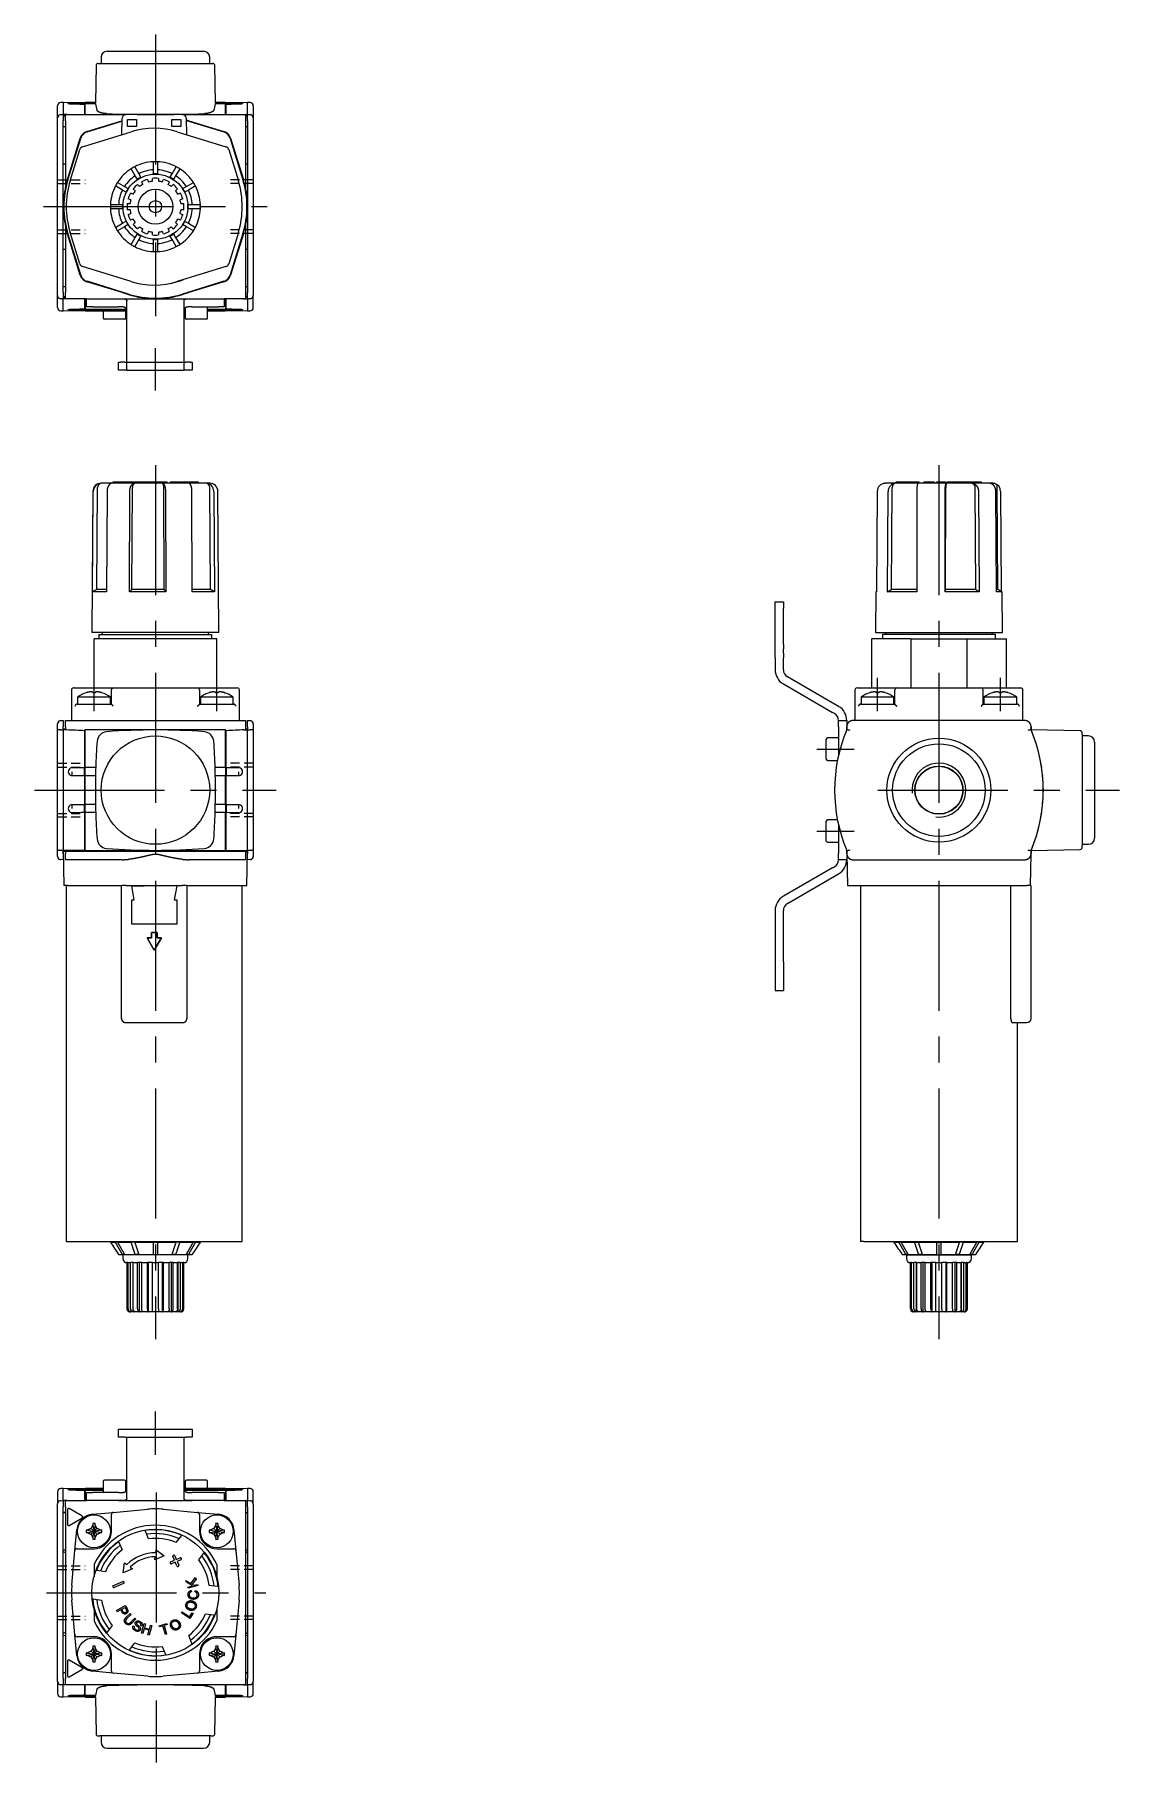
# Model space of a CAD drawing. Extents: x 55 to 320, y 62 to 485.
import ezdxf

# ---------------------------------------------------------------- set-up
doc = ezdxf.new("R2010")
doc.units = 0
doc.header["$MEASUREMENT"] = 0
doc.linetypes.add('CENTER', pattern=[50.8, 31.75, -6.35, 6.35, -6.35])
doc.linetypes.add('HIDDEN', pattern=[9.525, 6.35, -3.175])
doc.layers.get('0').update_dxf_attribs({"linetype": 'CONTINUOUS'})
doc.layers.add('FR_QBM1_G14_40U', color=7, linetype='CONTINUOUS')

msp = doc.modelspace()

# ---------------------------------------------------------------- linework, layer by layer
at = {"linetype": 'CENTER'}
for p, q in [((84.28, 484.58), (84.28, 415.78)), ((56.98, 442.51), (111.58, 442.51)), ((84.28, 397.56), (84.28, 407.93)), ((84.28, 379.34), (84.28, 165.68)), ((275.63, 379.34), (275.63, 165.68)), ((69.28, 319.23), (69.28, 327.37)), ((99.28, 319.23), (99.28, 327.37)), ((260.63, 319.23), (260.63, 327.37)), ((290.63, 319.23), (290.63, 327.37)), ((245.81, 309.9), (254.92, 309.9)), ((54.77, 299.9), (113.79, 299.9)), ((260.68, 299.9), (319.71, 299.9)), ((245.81, 289.9), (254.92, 289.9)), ((84.28, 137.39), (84.28, 148.01)), ((84.44, 128.19), (84.44, 62.24)), ((57.65, 103.73), (111.23, 103.73))]:
    msp.add_line(p, q, dxfattribs=at)
at = {"color": 5, "linetype": 'HIDDEN', "ltscale": 0.35}
for p, q in [((60.38, 449.07), (67.09, 449.07)), ((60.38, 448.17), (67.09, 448.17)), ((108.18, 449.07), (101.47, 449.07)), ((108.18, 448.17), (101.47, 448.17)), ((60.38, 436.81), (67.09, 436.81)), ((60.38, 435.95), (67.09, 435.95)), ((108.18, 436.81), (101.47, 436.81)), ((108.18, 435.95), (101.47, 435.95)), ((60.38, 306.45), (67.09, 306.45)), ((60.38, 305.55), (67.09, 305.55)), ((108.18, 306.45), (101.47, 306.45)), ((108.18, 305.55), (101.47, 305.55)), ((60.38, 294.19), (67.09, 294.19)), ((60.38, 293.34), (67.09, 293.34)), ((108.18, 294.19), (101.47, 294.19)), ((108.18, 293.34), (101.47, 293.34)), ((60.38, 110.28), (67.09, 110.28)), ((108.18, 110.28), (101.47, 110.28)), ((60.38, 109.38), (67.09, 109.38)), ((108.18, 109.38), (101.47, 109.38)), ((60.38, 98.03), (67.09, 98.03)), ((60.38, 97.17), (67.09, 97.17)), ((108.18, 98.03), (101.47, 98.03)), ((108.18, 97.17), (101.47, 97.17))]:
    msp.add_line(p, q, dxfattribs=at)
at = {"color": 5}
msp.add_arc((275.63, 299.9), 6.58, 263.3344, 186.2859, dxfattribs=at)
at = {"layer": 'FR_QBM1_G14_40U', "color": 5, "linetype": 'Continuous'}
for p, q in [((70.27, 477.51), (70.71, 477.51)), ((70.71, 477.51), (72.55, 477.51)), ((71.03, 479.01), (71.03, 477.51)), ((72.53, 480.51), (96.03, 480.51)), ((72.55, 477.51), (96, 477.51)), ((96, 477.51), (97.85, 477.51)), ((97.53, 477.51), (97.53, 479.01)), ((97.85, 477.51), (98.29, 477.51)), ((69.77, 477.02), (69.61, 468.01)), ((98.94, 468.01), (98.79, 477.02)), ((60.38, 464.2), (60.38, 467.18)), ((61.78, 467.99), (61.16, 467.98)), ((61.16, 465), (61.78, 465.01)), ((61.78, 467.99), (61.78, 465.02)), ((66.98, 467.9), (61.78, 467.99)), ((62.68, 465.01), (61.78, 465.02)), ((61.78, 465.02), (61.78, 465.01)), ((61.78, 465.01), (61.78, 463.51)), ((62.28, 464.59), (61.78, 464.59)), ((62.28, 463.51), (62.28, 465.01)), ((62.28, 465.01), (77.1, 465.01)), ((63.98, 467.54), (63.98, 467.78)), ((63.98, 467.78), (63.98, 467.78)), ((66.98, 467.72), (66.98, 467.9)), ((66.98, 467.51), (66.98, 467.72)), ((66.98, 467.51), (66.98, 465.01)), ((67.13, 466.9), (66.98, 466.9)), ((67.13, 468.01), (67.13, 467.85)), ((69.61, 468.01), (67.13, 468.01)), ((69.65, 467.85), (67.13, 467.85)), ((67.13, 467.61), (67.13, 467.85)), ((69.7, 467.61), (67.13, 467.61)), ((67.13, 465.01), (67.13, 467.61)), ((69.61, 468.01), (69.65, 467.85)), ((90.85, 465.01), (77.11, 465.01)), ((90.85, 465.01), (106.28, 465.01)), ((101.43, 467.61), (98.86, 467.61)), ((98.91, 467.85), (98.94, 468.01)), ((101.43, 467.85), (98.91, 467.85)), ((101.43, 468.01), (98.94, 468.01)), ((101.43, 467.85), (101.43, 468.01)), ((101.43, 467.85), (101.43, 467.61)), ((101.43, 465.01), (101.43, 467.61)), ((101.58, 466.9), (101.43, 466.9)), ((106.78, 467.99), (101.58, 467.9)), ((101.58, 467.72), (101.58, 467.9)), ((101.58, 467.72), (101.58, 467.5)), ((101.58, 465.01), (101.58, 467.51)), ((104.58, 467.78), (104.58, 467.54)), ((105.88, 465.01), (106.78, 465.02)), ((106.28, 465.01), (106.28, 463.51)), ((106.78, 464.59), (106.28, 464.59)), ((106.78, 465.02), (106.78, 467.99)), ((107.39, 467.98), (106.78, 467.99)), ((106.78, 465.01), (106.78, 465.02)), ((106.78, 465.01), (107.39, 465)), ((106.78, 463.51), (106.78, 465.01)), ((108.18, 467.18), (108.18, 464.2)), ((60.38, 463.5), (60.38, 464.2)), ((60.38, 421.52), (60.38, 463.5)), ((61.78, 421.51), (61.78, 463.51)), ((62.28, 462.01), (61.78, 462.01)), ((62.28, 463.51), (62.28, 447.06)), ((66.45, 457.15), (78.34, 460.81)), ((67.55, 460.87), (76.09, 463.5)), ((67.59, 460.76), (76.09, 463.38)), ((76.11, 464.04), (75.98, 460.09)), ((77.49, 462.07), (77.49, 463.85)), ((77.49, 463.85), (79.67, 463.85)), ((79.67, 462.07), (77.49, 462.07)), ((79.67, 463.85), (79.67, 462.07)), ((88.29, 463.85), (90.47, 463.85)), ((88.29, 462.07), (88.29, 463.85)), ((90.47, 462.07), (88.29, 462.07)), ((89.61, 460.81), (101.51, 457.15)), ((90.47, 463.85), (90.47, 462.07)), ((91.98, 460.09), (91.85, 464.04)), ((91.86, 463.57), (100.97, 460.76)), ((92.42, 463.51), (101, 460.87)), ((106.28, 463.51), (106.28, 447.06)), ((106.78, 462.01), (106.28, 462.01)), ((106.78, 463.51), (106.78, 421.51)), ((108.18, 464.2), (108.18, 463.5)), ((108.18, 463.5), (108.18, 421.52)), ((62.81, 449.12), (65.92, 459.24)), ((62.91, 449.09), (66.03, 459.2)), ((63.43, 448.84), (65.79, 456.49)), ((102.17, 456.49), (104.53, 448.84)), ((102.53, 459.2), (105.64, 449.09)), ((102.63, 459.24), (105.75, 449.12)), ((61.78, 453.01), (62.28, 452.99)), ((79.22, 452.28), (80.21, 450.56)), ((83.78, 451.52), (83.78, 453.5)), ((84.78, 453.5), (84.78, 451.52)), ((88.35, 450.56), (89.34, 452.28)), ((106.28, 452.99), (106.78, 453.01)), ((75.01, 448.44), (76.73, 447.45)), ((79.34, 450.06), (78.35, 451.78)), ((79.88, 449.13), (79.34, 450.06)), ((79.92, 447.93), (80.42, 447.43)), ((80.21, 450.56), (80.74, 449.63)), ((81.21, 447.96), (80.94, 448.61)), ((82.33, 449.18), (82.6, 448.53)), ((83.53, 448.72), (83.53, 449.42)), ((83.78, 450.44), (83.78, 451.52)), ((84.78, 451.52), (84.78, 450.44)), ((85.03, 449.42), (85.03, 448.72)), ((85.96, 448.53), (86.23, 449.18)), ((87.62, 448.61), (87.35, 447.96)), ((87.81, 449.63), (88.35, 450.56)), ((88.14, 447.43), (88.63, 447.93)), ((89.22, 450.06), (88.68, 449.13)), ((90.21, 451.78), (89.22, 450.06)), ((91.83, 447.45), (93.55, 448.44)), ((76.23, 446.58), (74.51, 447.57)), ((77.16, 446.04), (76.23, 446.58)), ((76.73, 447.45), (77.66, 446.91)), ((78.26, 444.19), (77.61, 444.46)), ((78.18, 445.85), (78.83, 445.58)), ((79.36, 446.37), (78.86, 446.87)), ((89.69, 446.87), (89.2, 446.37)), ((89.72, 445.58), (90.38, 445.85)), ((90.95, 444.46), (90.3, 444.19)), ((90.9, 446.91), (91.83, 447.45)), ((92.33, 446.58), (91.4, 446.04)), ((94.05, 447.57), (92.33, 446.58)), ((73.29, 443.01), (75.27, 443.01)), ((75.27, 442.01), (73.29, 442.01)), ((75.27, 443.01), (76.34, 443.01)), ((76.34, 442.01), (75.27, 442.01)), ((77.37, 443.26), (78.07, 443.26)), ((78.07, 441.76), (77.37, 441.76)), ((77.61, 440.56), (78.26, 440.83)), ((78.83, 439.44), (78.18, 439.17)), ((90.38, 439.17), (89.72, 439.44)), ((90.3, 440.83), (90.95, 440.56)), ((90.48, 443.26), (91.19, 443.26)), ((91.19, 441.76), (90.48, 441.76)), ((92.21, 443.01), (93.29, 443.01)), ((93.29, 442.01), (92.21, 442.01)), ((93.29, 443.01), (95.27, 443.01)), ((95.27, 442.01), (93.29, 442.01)), ((62.28, 437.96), (62.28, 421.51)), ((65.92, 425.79), (62.81, 435.9)), ((66.03, 425.82), (62.91, 435.93)), ((65.79, 428.53), (63.43, 436.18)), ((74.51, 437.45), (76.23, 438.44)), ((76.73, 437.57), (75.01, 436.58)), ((76.23, 438.44), (77.16, 438.98)), ((77.66, 438.11), (76.73, 437.57)), ((78.86, 438.16), (79.36, 438.65)), ((79.34, 434.96), (79.88, 435.89)), ((80.42, 437.59), (79.92, 437.09)), ((80.74, 435.39), (80.21, 434.46)), ((80.94, 436.41), (81.21, 437.07)), ((82.6, 436.49), (82.33, 435.84)), ((83.53, 435.6), (83.53, 436.31)), ((85.03, 436.31), (85.03, 435.6)), ((86.23, 435.84), (85.96, 436.49)), ((87.35, 437.07), (87.62, 436.41)), ((88.35, 434.46), (87.81, 435.39)), ((88.63, 437.09), (88.14, 437.59)), ((88.68, 435.89), (89.22, 434.96)), ((89.2, 438.65), (89.69, 438.16)), ((91.83, 437.57), (90.9, 438.11)), ((91.4, 438.98), (92.33, 438.44)), ((93.55, 436.58), (91.83, 437.57)), ((92.33, 438.44), (94.05, 437.45)), ((104.53, 436.18), (102.17, 428.53)), ((105.64, 435.93), (102.53, 425.82)), ((105.75, 435.9), (102.63, 425.79)), ((106.28, 437.96), (106.28, 421.51)), ((62.28, 432.03), (61.78, 432.01)), ((78.35, 433.24), (79.34, 434.96)), ((80.21, 434.46), (79.22, 432.74)), ((83.78, 433.5), (83.78, 434.58)), ((83.78, 431.52), (83.78, 433.5)), ((84.78, 434.58), (84.78, 433.5)), ((84.78, 433.5), (84.78, 431.52)), ((89.34, 432.74), (88.35, 434.46)), ((89.22, 434.96), (90.21, 433.24)), ((106.78, 432.01), (106.28, 432.03)), ((78.34, 424.21), (66.45, 427.87)), ((101.51, 427.87), (89.61, 424.21)), ((61.78, 423.01), (62.28, 423.01)), ((76.14, 421.51), (67.55, 424.15)), ((77.7, 421.15), (67.59, 424.26)), ((100.97, 424.26), (90.86, 421.15)), ((101, 424.15), (92.42, 421.51)), ((106.28, 423.01), (106.78, 423.01)), ((60.38, 420.82), (60.38, 421.52)), ((60.38, 417.85), (60.38, 420.82)), ((61.78, 420.01), (61.16, 420.02)), ((61.78, 421.51), (61.78, 420.01)), ((62.28, 420.48), (61.78, 420.48)), ((62.68, 420.01), (61.78, 420)), ((61.78, 420.01), (61.78, 420)), ((61.78, 417.03), (61.78, 420)), ((62.28, 420.01), (62.28, 421.51)), ((67.48, 420.01), (62.28, 420.01)), ((66.98, 420.01), (66.98, 417.51)), ((67.13, 420.01), (67.13, 417.43)), ((67.48, 418.01), (67.48, 420.01)), ((67.48, 420.01), (68.98, 420.01)), ((68.98, 420.01), (75.28, 420.01)), ((75.28, 420.01), (93.28, 420.01)), ((77.28, 418.01), (77.28, 419.47)), ((91.28, 418.01), (91.28, 419.47)), ((93.28, 420.01), (99.58, 420.01)), ((99.58, 420.01), (101.08, 420.01)), ((101.08, 420.01), (101.08, 418.01)), ((106.28, 420.01), (101.08, 420.01)), ((101.43, 420.01), (101.43, 417.43)), ((101.58, 417.51), (101.58, 420.01)), ((105.88, 420.01), (106.78, 420)), ((106.28, 421.51), (106.28, 420.01)), ((106.78, 420.48), (106.28, 420.48)), ((106.78, 420.01), (106.78, 421.51)), ((107.39, 420.02), (106.78, 420.01)), ((106.78, 420), (106.78, 420.01)), ((106.78, 420), (106.78, 417.03)), ((108.18, 421.52), (108.18, 420.82)), ((108.18, 417.85), (108.18, 420.82)), ((61.16, 417.05), (61.78, 417.03)), ((61.78, 417.03), (66.98, 417.13)), ((63.98, 417.24), (63.98, 417.48)), ((66.98, 417.79), (67.13, 417.79)), ((66.98, 417.3), (66.98, 417.51)), ((66.98, 417.3), (66.98, 417.13)), ((67.13, 417.43), (77.19, 417.43)), ((67.13, 417.2), (67.13, 417.43)), ((67.13, 417.2), (77.24, 417.2)), ((67.13, 417.03), (67.13, 417.2)), ((67.13, 417.03), (77.26, 417.03)), ((68.98, 418.01), (67.48, 418.01)), ((68.98, 418.01), (75.28, 418.01)), ((71.53, 417.03), (71.53, 415.31)), ((76.73, 415.01), (71.83, 415.01)), ((77.03, 415.31), (77.03, 417.03)), ((77.28, 405.51), (77.28, 418.01)), ((91.28, 405.51), (91.28, 418.01)), ((91.3, 417.03), (91.53, 417.03)), ((91.32, 417.2), (91.53, 417.2)), ((91.37, 417.43), (91.53, 417.43)), ((91.53, 417.72), (91.53, 415.31)), ((96.73, 415.01), (91.83, 415.01)), ((93.28, 418.01), (99.58, 418.01)), ((97.03, 415.31), (97.03, 418.01)), ((97.03, 417.43), (101.43, 417.43)), ((97.03, 417.2), (101.43, 417.2)), ((97.03, 417.03), (101.43, 417.03)), ((101.08, 418.01), (99.58, 418.01)), ((101.43, 417.79), (101.58, 417.79)), ((101.43, 417.43), (101.43, 417.2)), ((101.43, 417.03), (101.43, 417.2)), ((101.58, 417.51), (101.58, 417.3)), ((101.58, 417.3), (101.58, 417.13)), ((101.58, 417.13), (106.78, 417.03)), ((104.58, 417.48), (104.58, 417.24)), ((104.58, 417.24), (104.58, 417.24)), ((106.78, 417.03), (107.39, 417.05)), ((77.28, 404.51), (77.28, 405.51)), ((91.28, 404.51), (91.28, 405.51)), ((75.28, 404.51), (75.72, 404.51)), ((75.28, 402.51), (75.28, 404.51)), ((75.72, 402.51), (75.28, 402.51)), ((76.84, 404.51), (75.72, 404.51)), ((76.84, 402.51), (75.72, 402.51)), ((76.84, 404.51), (77.28, 404.51)), ((77.28, 402.51), (76.84, 402.51)), ((77.28, 402.51), (77.28, 404.51)), ((77.28, 404.51), (91.28, 404.51)), ((77.28, 402.51), (91.28, 402.51)), ((91.28, 404.51), (91.72, 404.51)), ((91.28, 402.51), (91.28, 404.51)), ((91.72, 402.51), (91.28, 402.51)), ((92.84, 404.51), (91.72, 404.51)), ((92.84, 402.51), (91.72, 402.51)), ((92.84, 404.51), (93.28, 404.51)), ((93.28, 402.51), (92.84, 402.51)), ((93.28, 404.51), (93.28, 402.51)), ((69.01, 372.91), (68.78, 338.4)), ((68.92, 348.4), (69.09, 372.91)), ((69.94, 348.94), (70.12, 373.9)), ((73.71, 374.9), (71.13, 374.9)), ((72.46, 372.91), (72.35, 348.4)), ((79.27, 374.9), (73.71, 374.9)), ((74.19, 375.2), (73.84, 375.2)), ((73.84, 375.2), (73.84, 374.9)), ((74.75, 375.2), (74.19, 375.2)), ((74.75, 374.9), (74.75, 375.2)), ((74.91, 375.2), (74.75, 375.2)), ((75.79, 375.2), (74.91, 375.2)), ((74.91, 374.9), (74.91, 375.2)), ((76.1, 375.2), (75.79, 375.2)), ((75.79, 374.9), (75.79, 375.2)), ((76.12, 375.2), (76.1, 375.2)), ((76.1, 374.9), (76.1, 375.2)), ((76.15, 375.2), (76.12, 375.2)), ((76.12, 374.9), (76.12, 375.2)), ((76.15, 374.9), (76.15, 375.2)), ((76.17, 375.2), (76.15, 375.2)), ((76.19, 375.2), (76.17, 375.2)), ((76.17, 374.9), (76.17, 375.2)), ((76.22, 375.2), (76.19, 375.2)), ((76.19, 374.9), (76.19, 375.2)), ((76.22, 374.9), (76.22, 375.2)), ((76.25, 375.2), (76.22, 375.2)), ((76.25, 374.9), (76.25, 375.2)), ((76.27, 375.2), (76.25, 375.2)), ((76.27, 374.9), (76.27, 375.2)), ((76.3, 375.2), (76.27, 375.2)), ((76.3, 374.9), (76.3, 375.2)), ((76.33, 375.2), (76.3, 375.2)), ((76.37, 375.2), (76.33, 375.2)), ((76.33, 374.9), (76.33, 375.2)), ((76.4, 375.2), (76.37, 375.2)), ((76.37, 374.9), (76.37, 375.2)), ((76.4, 374.9), (76.4, 375.2)), ((76.43, 375.2), (76.4, 375.2)), ((76.43, 374.9), (76.43, 375.2)), ((76.47, 375.2), (76.43, 375.2)), ((76.5, 375.2), (76.47, 375.2)), ((76.47, 374.9), (76.47, 375.2)), ((76.54, 375.2), (76.5, 375.2)), ((76.5, 374.9), (76.5, 375.2)), ((76.58, 375.2), (76.54, 375.2)), ((76.54, 374.9), (76.54, 375.2)), ((76.58, 374.9), (76.58, 375.2)), ((76.62, 375.2), (76.58, 375.2)), ((76.65, 375.2), (76.62, 375.2)), ((76.62, 374.9), (76.62, 375.2)), ((76.65, 374.9), (76.65, 375.2)), ((76.68, 375.2), (76.65, 375.2)), ((76.68, 374.9), (76.68, 375.2)), ((76.69, 375.2), (76.68, 375.2)), ((76.69, 374.9), (76.69, 375.2)), ((76.69, 375.2), (76.69, 375.2)), ((76.69, 374.9), (76.69, 375.2)), ((76.69, 375.2), (76.69, 375.2)), ((76.69, 374.9), (76.69, 375.2)), ((76.7, 375.2), (76.69, 375.2)), ((76.71, 375.2), (76.7, 375.2)), ((76.7, 374.9), (76.7, 375.2)), ((76.7, 375.2), (76.7, 375.2)), ((76.7, 374.9), (76.7, 375.2)), ((76.73, 375.2), (76.71, 375.2)), ((76.71, 374.9), (76.71, 375.2)), ((76.73, 374.9), (76.73, 375.2)), ((76.74, 375.2), (76.73, 375.2)), ((76.74, 374.9), (76.74, 375.2)), ((76.75, 375.2), (76.74, 375.2)), ((76.75, 374.9), (76.75, 375.2)), ((76.77, 375.2), (76.75, 375.2)), ((76.77, 374.9), (76.77, 375.2)), ((76.78, 375.2), (76.77, 375.2)), ((76.78, 374.9), (76.78, 375.2)), ((76.8, 375.2), (76.78, 375.2)), ((76.8, 374.9), (76.8, 375.2)), ((76.82, 375.2), (76.8, 375.2)), ((76.84, 375.2), (76.82, 375.2)), ((76.82, 374.9), (76.82, 375.2)), ((76.86, 375.2), (76.84, 375.2)), ((76.84, 374.9), (76.84, 375.2)), ((76.88, 375.2), (76.86, 375.2)), ((76.86, 374.9), (76.86, 375.2)), ((76.9, 375.2), (76.88, 375.2)), ((76.88, 374.9), (76.88, 375.2)), ((76.9, 374.9), (76.9, 375.2)), ((76.93, 375.2), (76.9, 375.2)), ((76.93, 374.9), (76.93, 375.2)), ((76.96, 375.2), (76.93, 375.2)), ((76.96, 374.9), (76.96, 375.2)), ((76.98, 375.2), (76.96, 375.2)), ((76.98, 374.9), (76.98, 375.2)), ((77.01, 375.2), (76.98, 375.2)), ((77.01, 374.9), (77.01, 375.2)), ((77.04, 375.2), (77.01, 375.2)), ((77.04, 374.9), (77.04, 375.2)), ((77.08, 375.2), (77.04, 375.2)), ((77.08, 374.9), (77.08, 375.2)), ((77.11, 375.2), (77.08, 375.2)), ((77.11, 374.9), (77.11, 375.2)), ((77.14, 375.2), (77.11, 375.2)), ((77.14, 374.9), (77.14, 375.2)), ((77.17, 375.2), (77.14, 375.2)), ((77.17, 374.9), (77.17, 375.2)), ((77.2, 375.2), (77.17, 375.2)), ((77.2, 374.9), (77.2, 375.2)), ((77.24, 375.2), (77.2, 375.2)), ((77.27, 375.2), (77.24, 375.2)), ((77.24, 374.9), (77.24, 375.2)), ((77.3, 375.2), (77.27, 375.2)), ((77.27, 374.9), (77.27, 375.2)), ((77.33, 375.2), (77.3, 375.2)), ((77.3, 374.9), (77.3, 375.2)), ((77.33, 374.9), (77.33, 375.2)), ((77.39, 375.2), (77.33, 375.2)), ((77.39, 374.9), (77.39, 375.2)), ((77.43, 375.2), (77.39, 375.2)), ((77.43, 374.9), (77.43, 375.2)), ((77.46, 375.2), (77.43, 375.2)), ((77.46, 374.9), (77.46, 375.2)), ((77.49, 375.2), (77.46, 375.2)), ((77.49, 374.9), (77.49, 375.2)), ((77.52, 375.2), (77.49, 375.2)), ((77.55, 375.2), (77.52, 375.2)), ((77.52, 374.9), (77.52, 375.2)), ((77.59, 375.2), (77.55, 375.2)), ((77.55, 374.9), (77.55, 375.2)), ((77.59, 374.9), (77.59, 375.2)), ((77.65, 375.2), (77.59, 375.2)), ((77.65, 374.9), (77.65, 375.2)), ((77.68, 375.2), (77.65, 375.2)), ((77.68, 374.9), (77.68, 375.2)), ((77.71, 375.2), (77.68, 375.2)), ((77.74, 375.2), (77.71, 375.2)), ((77.71, 374.9), (77.71, 375.2)), ((77.77, 375.2), (77.74, 375.2)), ((77.74, 374.9), (77.74, 375.2)), ((77.8, 375.2), (77.77, 375.2)), ((77.77, 374.9), (77.77, 375.2)), ((77.8, 374.9), (77.8, 375.2)), ((77.83, 375.2), (77.8, 375.2)), ((77.83, 374.9), (77.83, 375.2)), ((77.85, 375.2), (77.83, 375.2)), ((77.88, 375.2), (77.85, 375.2)), ((77.85, 374.9), (77.85, 375.2)), ((77.88, 374.9), (77.88, 375.2)), ((77.91, 375.2), (77.88, 375.2)), ((77.97, 375.2), (77.91, 375.2)), ((77.91, 374.9), (77.91, 375.2)), ((77.91, 348.4), (78.01, 372.91)), ((77.99, 375.2), (77.97, 375.2)), ((77.97, 374.9), (77.97, 375.2)), ((77.99, 374.9), (77.99, 375.2)), ((78.02, 375.2), (77.99, 375.2)), ((78.05, 375.2), (78.02, 375.2)), ((78.02, 374.9), (78.02, 375.2)), ((78.1, 375.2), (78.05, 375.2)), ((78.05, 374.9), (78.05, 375.2)), ((78.13, 375.2), (78.1, 375.2)), ((78.1, 374.9), (78.1, 375.2)), ((78.13, 374.9), (78.13, 375.2)), ((78.16, 375.2), (78.13, 375.2)), ((78.16, 374.9), (78.16, 375.2)), ((78.21, 375.2), (78.16, 375.2)), ((78.21, 374.9), (78.21, 375.2)), ((78.27, 375.2), (78.21, 375.2)), ((78.27, 374.9), (78.27, 375.2)), ((78.33, 375.2), (78.27, 375.2)), ((78.33, 374.9), (78.33, 375.2)), ((78.36, 375.2), (78.33, 375.2)), ((78.39, 375.2), (78.36, 375.2)), ((78.36, 374.9), (78.36, 375.2)), ((78.43, 375.2), (78.39, 375.2)), ((78.39, 374.9), (78.39, 375.2)), ((78.46, 375.2), (78.43, 375.2)), ((78.43, 374.9), (78.43, 375.2)), ((78.46, 374.9), (78.46, 375.2)), ((78.49, 375.2), (78.46, 375.2)), ((78.49, 374.9), (78.49, 375.2)), ((78.77, 375.2), (78.49, 375.2)), ((78.53, 348.94), (78.64, 373.9)), ((78.77, 375.2), (78.77, 375.2)), ((78.77, 374.9), (78.77, 375.2)), ((78.77, 374.9), (78.77, 375.2)), ((78.77, 375.2), (78.77, 375.2)), ((78.77, 374.9), (78.77, 375.2)), ((78.77, 375.2), (78.77, 375.2)), ((78.77, 374.9), (78.77, 375.2)), ((78.78, 375.2), (78.77, 375.2)), ((78.79, 375.2), (78.78, 375.2)), ((78.78, 375.2), (78.78, 375.2)), ((78.78, 374.9), (78.78, 375.2)), ((78.78, 374.9), (78.78, 375.2)), ((78.79, 374.9), (78.79, 375.2)), ((78.79, 375.2), (78.79, 375.2)), ((78.79, 374.9), (78.79, 375.2)), ((78.81, 375.2), (78.79, 375.2)), ((78.82, 375.2), (78.81, 375.2)), ((78.81, 374.9), (78.81, 375.2)), ((78.83, 375.2), (78.82, 375.2)), ((78.82, 374.9), (78.82, 375.2)), ((78.84, 375.2), (78.83, 375.2)), ((78.83, 374.9), (78.83, 375.2)), ((78.85, 375.2), (78.84, 375.2)), ((78.84, 374.9), (78.84, 375.2)), ((78.87, 375.2), (78.85, 375.2)), ((78.85, 374.9), (78.85, 375.2)), ((78.87, 374.9), (78.87, 375.2)), ((78.88, 375.2), (78.87, 375.2)), ((78.88, 374.9), (78.88, 375.2)), ((78.9, 375.2), (78.88, 375.2)), ((78.92, 375.2), (78.9, 375.2)), ((78.9, 374.9), (78.9, 375.2)), ((78.93, 375.2), (78.92, 375.2)), ((78.92, 374.9), (78.92, 375.2)), ((78.93, 374.9), (78.93, 375.2)), ((78.95, 375.2), (78.93, 375.2)), ((78.95, 374.9), (78.95, 375.2)), ((78.97, 375.2), (78.95, 375.2)), ((78.99, 375.2), (78.97, 375.2)), ((78.97, 374.9), (78.97, 375.2)), ((78.99, 374.9), (78.99, 375.2)), ((79.02, 375.2), (78.99, 375.2)), ((79.02, 374.9), (79.02, 375.2)), ((79.04, 375.2), (79.02, 375.2)), ((79.06, 375.2), (79.04, 375.2)), ((79.04, 374.9), (79.04, 375.2)), ((79.06, 374.9), (79.06, 375.2)), ((79.09, 375.2), (79.06, 375.2)), ((79.09, 374.9), (79.09, 375.2)), ((79.12, 375.2), (79.09, 375.2)), ((79.12, 374.9), (79.12, 375.2)), ((79.14, 375.2), (79.12, 375.2)), ((79.14, 374.9), (79.14, 375.2)), ((79.17, 375.2), (79.14, 375.2)), ((79.17, 374.9), (79.17, 375.2)), ((79.23, 375.2), (79.17, 375.2)), ((79.23, 374.9), (79.23, 375.2)), ((79.27, 375.2), (79.23, 375.2)), ((79.27, 374.9), (79.27, 375.2)), ((79.3, 375.2), (79.27, 375.2)), ((85.94, 374.9), (79.27, 374.9)), ((79.33, 375.2), (79.3, 375.2)), ((79.3, 374.9), (79.3, 375.2)), ((79.33, 374.9), (79.33, 375.2)), ((79.37, 375.2), (79.33, 375.2)), ((79.41, 375.2), (79.37, 375.2)), ((79.43, 375.2), (79.41, 375.2)), ((79.41, 374.9), (79.41, 375.2)), ((79.46, 375.2), (79.43, 375.2)), ((79.43, 374.9), (79.43, 375.2)), ((79.46, 374.9), (79.46, 375.2)), ((79.52, 375.2), (79.46, 375.2)), ((79.52, 374.9), (79.52, 375.2)), ((79.55, 375.2), (79.52, 375.2)), ((79.55, 374.9), (79.55, 375.2)), ((79.58, 375.2), (79.55, 375.2)), ((79.61, 375.2), (79.58, 375.2)), ((79.58, 374.9), (79.58, 375.2)), ((79.64, 375.2), (79.61, 375.2)), ((79.61, 374.9), (79.61, 375.2)), ((79.64, 374.9), (79.64, 375.2)), ((79.67, 375.2), (79.64, 375.2)), ((79.67, 374.9), (79.67, 375.2)), ((79.7, 375.2), (79.67, 375.2)), ((79.73, 375.2), (79.7, 375.2)), ((79.7, 374.9), (79.7, 375.2)), ((79.78, 375.2), (79.73, 375.2)), ((79.73, 374.9), (79.73, 375.2)), ((79.81, 375.2), (79.78, 375.2)), ((79.78, 374.9), (79.78, 375.2)), ((79.84, 375.2), (79.81, 375.2)), ((79.81, 374.9), (79.81, 375.2)), ((79.87, 375.2), (79.84, 375.2)), ((79.84, 374.9), (79.84, 375.2)), ((79.87, 374.9), (79.87, 375.2)), ((79.9, 375.2), (79.87, 375.2)), ((79.9, 374.9), (79.9, 375.2)), ((79.93, 375.2), (79.9, 375.2)), ((79.93, 374.9), (79.93, 375.2)), ((79.96, 375.2), (79.93, 375.2)), ((79.98, 375.2), (79.96, 375.2)), ((79.96, 374.9), (79.96, 375.2)), ((80.01, 375.2), (79.98, 375.2)), ((79.98, 374.9), (79.98, 375.2)), ((80.01, 374.9), (80.01, 375.2)), ((80.04, 375.2), (80.01, 375.2)), ((80.04, 374.9), (80.04, 375.2)), ((80.06, 375.2), (80.04, 375.2)), ((80.06, 374.9), (80.06, 375.2)), ((80.09, 375.2), (80.06, 375.2)), ((80.14, 375.2), (80.09, 375.2)), ((80.09, 374.9), (80.09, 375.2)), ((80.19, 375.2), (80.14, 375.2)), ((80.14, 374.9), (80.14, 375.2)), ((80.19, 374.9), (80.19, 375.2)), ((80.21, 375.2), (80.19, 375.2)), ((80.21, 374.9), (80.21, 375.2)), ((80.24, 375.2), (80.21, 375.2)), ((80.26, 375.2), (80.24, 375.2)), ((80.24, 374.9), (80.24, 375.2)), ((80.26, 374.9), (80.26, 375.2)), ((80.28, 375.2), (80.26, 375.2)), ((80.28, 374.9), (80.28, 375.2)), ((80.31, 375.2), (80.28, 375.2)), ((80.33, 375.2), (80.31, 375.2)), ((80.31, 374.9), (80.31, 375.2)), ((80.35, 375.2), (80.33, 375.2)), ((80.33, 374.9), (80.33, 375.2)), ((80.37, 375.2), (80.35, 375.2)), ((80.35, 374.9), (80.35, 375.2)), ((80.37, 374.9), (80.37, 375.2)), ((80.39, 375.2), (80.37, 375.2)), ((80.39, 374.9), (80.39, 375.2)), ((80.41, 375.2), (80.39, 375.2)), ((80.41, 374.9), (80.41, 375.2)), ((80.42, 375.2), (80.41, 375.2)), ((80.42, 374.9), (80.42, 375.2)), ((80.44, 375.2), (80.42, 375.2)), ((80.46, 375.2), (80.44, 375.2)), ((80.44, 374.9), (80.44, 375.2)), ((80.47, 375.2), (80.46, 375.2)), ((80.46, 374.9), (80.46, 375.2)), ((80.47, 374.9), (80.47, 375.2)), ((80.5, 375.2), (80.47, 375.2)), ((80.5, 374.9), (80.5, 375.2)), ((80.52, 375.2), (80.5, 375.2)), ((80.52, 374.9), (80.52, 375.2)), ((80.54, 375.2), (80.52, 375.2)), ((80.54, 374.9), (80.54, 375.2)), ((80.57, 375.2), (80.54, 375.2)), ((80.57, 374.9), (80.57, 375.2)), ((80.58, 375.2), (80.57, 375.2)), ((80.58, 374.9), (80.58, 375.2)), ((80.59, 375.2), (80.58, 375.2)), ((80.6, 375.2), (80.59, 375.2)), ((80.59, 374.9), (80.59, 375.2)), ((80.61, 375.2), (80.6, 375.2)), ((80.6, 374.9), (80.6, 375.2)), ((80.62, 375.2), (80.61, 375.2)), ((80.61, 375.2), (80.61, 375.2)), ((80.61, 374.9), (80.61, 375.2)), ((80.61, 374.9), (80.61, 375.2)), ((80.62, 374.9), (80.62, 375.2)), ((80.62, 375.2), (80.62, 375.2)), ((80.62, 374.9), (80.62, 375.2)), ((80.63, 375.2), (80.62, 375.2)), ((80.63, 374.9), (80.63, 375.2)), ((80.63, 375.2), (80.63, 375.2)), ((80.63, 374.9), (80.63, 375.2)), ((80.64, 375.2), (80.63, 375.2)), ((80.66, 375.2), (80.64, 375.2)), ((80.64, 374.9), (80.64, 375.2)), ((80.66, 374.9), (80.66, 375.2)), ((80.67, 375.2), (80.66, 375.2)), ((80.67, 374.9), (80.67, 375.2)), ((80.69, 375.2), (80.67, 375.2)), ((80.69, 374.9), (80.69, 375.2)), ((80.7, 375.2), (80.69, 375.2)), ((80.91, 375.2), (80.7, 375.2)), ((80.7, 374.9), (80.7, 375.2)), ((80.91, 374.9), (80.91, 375.2)), ((81.22, 375.2), (80.91, 375.2)), ((81.51, 375.2), (81.22, 375.2)), ((81.22, 374.9), (81.22, 375.2)), ((82.46, 375.2), (81.51, 375.2)), ((81.51, 374.9), (81.51, 375.2)), ((82.78, 375.2), (82.46, 375.2)), ((82.46, 374.9), (82.46, 375.2)), ((83.4, 375.2), (82.78, 375.2)), ((82.78, 374.9), (82.78, 375.2)), ((84.12, 375.2), (83.4, 375.2)), ((83.4, 374.9), (83.4, 375.2)), ((85.22, 375.2), (84.12, 375.2)), ((84.12, 374.9), (84.12, 375.2)), ((85.22, 374.9), (85.22, 375.2)), ((85.31, 375.2), (85.22, 375.2)), ((86.09, 375.2), (85.31, 375.2)), ((85.31, 374.9), (85.31, 375.2)), ((92.41, 374.9), (85.94, 374.9)), ((86.7, 375.2), (86.09, 375.2)), ((86.09, 374.9), (86.09, 375.2)), ((86.41, 348.94), (86.34, 373.9)), ((86.7, 374.9), (86.7, 375.2)), ((87.02, 375.2), (86.7, 375.2)), ((86.73, 372.91), (86.8, 348.4)), ((87.18, 375.2), (87.02, 375.2)), ((87.02, 374.9), (87.02, 375.2)), ((87.18, 374.9), (87.18, 375.2)), ((87.92, 375.2), (87.84, 375.2)), ((87.84, 375.2), (87.84, 374.9)), ((87.92, 374.9), (87.92, 375.2)), ((87.92, 375.2), (87.92, 375.2)), ((87.92, 374.9), (87.92, 375.2)), ((87.92, 375.2), (87.92, 375.2)), ((87.92, 374.9), (87.92, 375.2)), ((87.92, 375.2), (87.92, 375.2)), ((87.92, 374.9), (87.92, 375.2)), ((87.93, 375.2), (87.92, 375.2)), ((87.93, 374.9), (87.93, 375.2)), ((87.93, 375.2), (87.93, 375.2)), ((87.93, 374.9), (87.93, 375.2)), ((87.94, 375.2), (87.93, 375.2)), ((87.94, 374.9), (87.94, 375.2)), ((87.94, 375.2), (87.94, 375.2)), ((87.94, 374.9), (87.94, 375.2)), ((87.95, 375.2), (87.94, 375.2)), ((87.96, 375.2), (87.95, 375.2)), ((87.95, 374.9), (87.95, 375.2)), ((87.97, 375.2), (87.96, 375.2)), ((87.96, 374.9), (87.96, 375.2)), ((87.97, 374.9), (87.97, 375.2)), ((87.98, 375.2), (87.97, 375.2)), ((87.98, 374.9), (87.98, 375.2)), ((87.99, 375.2), (87.98, 375.2)), ((87.99, 374.9), (87.99, 375.2)), ((88, 375.2), (87.99, 375.2)), ((88, 374.9), (88, 375.2)), ((88.01, 375.2), (88, 375.2)), ((88.02, 375.2), (88.01, 375.2)), ((88.02, 374.9), (88.02, 375.2)), ((88.03, 375.2), (88.02, 375.2)), ((88.03, 374.9), (88.03, 375.2)), ((88.05, 375.2), (88.03, 375.2)), ((88.06, 375.2), (88.05, 375.2)), ((88.06, 374.9), (88.06, 375.2)), ((88.1, 375.2), (88.06, 375.2)), ((88.1, 374.9), (88.1, 375.2)), ((88.11, 375.2), (88.1, 375.2)), ((88.11, 374.9), (88.11, 375.2)), ((88.13, 375.2), (88.11, 375.2)), ((88.13, 374.9), (88.13, 375.2)), ((88.15, 375.2), (88.13, 375.2)), ((88.19, 375.2), (88.15, 375.2)), ((88.15, 374.9), (88.15, 375.2)), ((88.19, 374.9), (88.19, 375.2)), ((88.24, 375.2), (88.19, 375.2)), ((88.24, 374.9), (88.24, 375.2)), ((88.26, 375.2), (88.24, 375.2)), ((88.26, 374.9), (88.26, 375.2)), ((88.29, 375.2), (88.26, 375.2)), ((88.29, 374.9), (88.29, 375.2)), ((88.34, 375.2), (88.29, 375.2)), ((88.34, 374.9), (88.34, 375.2)), ((88.37, 375.2), (88.34, 375.2)), ((88.37, 374.9), (88.37, 375.2)), ((88.4, 375.2), (88.37, 375.2)), ((88.4, 374.9), (88.4, 375.2)), ((88.43, 375.2), (88.4, 375.2)), ((88.49, 375.2), (88.43, 375.2)), ((88.43, 374.9), (88.43, 375.2)), ((88.55, 375.2), (88.49, 375.2)), ((88.49, 374.9), (88.49, 375.2)), ((88.55, 374.9), (88.55, 375.2)), ((88.58, 375.2), (88.55, 375.2)), ((88.58, 374.9), (88.58, 375.2)), ((88.62, 375.2), (88.58, 375.2)), ((88.62, 374.9), (88.62, 375.2)), ((88.65, 375.2), (88.62, 375.2)), ((88.65, 374.9), (88.65, 375.2)), ((88.69, 375.2), (88.65, 375.2)), ((88.69, 374.9), (88.69, 375.2)), ((88.72, 375.2), (88.69, 375.2)), ((88.72, 374.9), (88.72, 375.2)), ((88.76, 375.2), (88.72, 375.2)), ((88.83, 375.2), (88.76, 375.2)), ((88.76, 374.9), (88.76, 375.2)), ((88.87, 375.2), (88.83, 375.2)), ((88.83, 374.9), (88.83, 375.2)), ((88.87, 374.9), (88.87, 375.2)), ((88.9, 375.2), (88.87, 375.2)), ((88.94, 375.2), (88.9, 375.2)), ((88.9, 374.9), (88.9, 375.2)), ((88.94, 374.9), (88.94, 375.2)), ((88.98, 375.2), (88.94, 375.2)), ((88.98, 374.9), (88.98, 375.2)), ((89.02, 375.2), (88.98, 375.2)), ((89.02, 374.9), (89.02, 375.2)), ((89.06, 375.2), (89.02, 375.2)), ((89.06, 374.9), (89.06, 375.2)), ((89.1, 375.2), (89.06, 375.2)), ((89.1, 374.9), (89.1, 375.2)), ((89.14, 375.2), (89.1, 375.2)), ((89.17, 375.2), (89.14, 375.2)), ((89.14, 374.9), (89.14, 375.2)), ((89.22, 375.2), (89.17, 375.2)), ((89.17, 374.9), (89.17, 375.2)), ((89.22, 374.9), (89.22, 375.2)), ((89.26, 375.2), (89.22, 375.2)), ((89.29, 375.2), (89.26, 375.2)), ((89.26, 374.9), (89.26, 375.2)), ((89.37, 375.2), (89.29, 375.2)), ((89.29, 374.9), (89.29, 375.2)), ((89.37, 374.9), (89.37, 375.2)), ((89.41, 375.2), (89.37, 375.2)), ((89.41, 374.9), (89.41, 375.2)), ((89.45, 375.2), (89.41, 375.2)), ((89.45, 374.9), (89.45, 375.2)), ((89.53, 375.2), (89.45, 375.2)), ((89.53, 374.9), (89.53, 375.2)), ((89.57, 375.2), (89.53, 375.2)), ((89.57, 374.9), (89.57, 375.2)), ((89.61, 375.2), (89.57, 375.2)), ((89.61, 374.9), (89.61, 375.2)), ((89.64, 375.2), (89.61, 375.2)), ((89.64, 374.9), (89.64, 375.2)), ((89.68, 375.2), (89.64, 375.2)), ((89.68, 374.9), (89.68, 375.2)), ((89.72, 375.2), (89.68, 375.2)), ((89.72, 374.9), (89.72, 375.2)), ((89.76, 375.2), (89.72, 375.2)), ((89.76, 374.9), (89.76, 375.2)), ((89.8, 375.2), (89.76, 375.2)), ((89.8, 374.9), (89.8, 375.2)), ((89.83, 375.2), (89.8, 375.2)), ((89.83, 374.9), (89.83, 375.2)), ((89.86, 375.2), (89.83, 375.2)), ((89.86, 374.9), (89.86, 375.2)), ((89.9, 375.2), (89.86, 375.2)), ((89.9, 374.9), (89.9, 375.2)), ((89.93, 375.2), (89.9, 375.2)), ((89.93, 374.9), (89.93, 375.2)), ((89.99, 375.2), (89.93, 375.2)), ((89.99, 374.9), (89.99, 375.2)), ((90.02, 375.2), (89.99, 375.2)), ((90.07, 375.2), (90.02, 375.2)), ((90.02, 374.9), (90.02, 375.2)), ((90.1, 375.2), (90.07, 375.2)), ((90.07, 374.9), (90.07, 375.2)), ((90.1, 374.9), (90.1, 375.2)), ((90.12, 375.2), (90.1, 375.2)), ((90.12, 374.9), (90.12, 375.2)), ((90.15, 375.2), (90.12, 375.2)), ((90.15, 374.9), (90.15, 375.2)), ((90.17, 375.2), (90.15, 375.2)), ((90.17, 374.9), (90.17, 375.2)), ((90.19, 375.2), (90.17, 375.2)), ((90.19, 374.9), (90.19, 375.2)), ((90.21, 375.2), (90.19, 375.2)), ((90.23, 375.2), (90.21, 375.2)), ((90.21, 374.9), (90.21, 375.2)), ((90.26, 375.2), (90.23, 375.2)), ((90.23, 374.9), (90.23, 375.2)), ((90.26, 374.9), (90.26, 375.2)), ((90.27, 375.2), (90.26, 375.2)), ((90.27, 374.9), (90.27, 375.2)), ((90.29, 375.2), (90.27, 375.2)), ((90.29, 374.9), (90.29, 375.2)), ((90.31, 375.2), (90.29, 375.2)), ((90.31, 374.9), (90.31, 375.2)), ((90.32, 375.2), (90.31, 375.2)), ((90.32, 374.9), (90.32, 375.2)), ((90.33, 375.2), (90.32, 375.2)), ((90.33, 374.9), (90.33, 375.2)), ((90.34, 375.2), (90.33, 375.2)), ((90.34, 374.9), (90.34, 375.2)), ((90.35, 375.2), (90.34, 375.2)), ((90.35, 374.9), (90.35, 375.2)), ((90.37, 375.2), (90.35, 375.2)), ((90.37, 374.9), (90.37, 375.2)), ((90.37, 375.2), (90.37, 375.2)), ((90.37, 374.9), (90.37, 375.2)), ((90.38, 375.2), (90.37, 375.2)), ((90.38, 374.9), (90.38, 375.2)), ((90.38, 375.2), (90.38, 375.2)), ((90.38, 374.9), (90.38, 375.2)), ((90.38, 375.2), (90.38, 375.2)), ((90.38, 374.9), (90.38, 375.2)), ((90.5, 375.2), (90.38, 375.2)), ((90.5, 375.2), (90.62, 375.2)), ((92.65, 375.2), (90.62, 375.2)), ((90.62, 374.9), (90.62, 375.2)), ((96.5, 374.9), (92.42, 374.9)), ((93.53, 375.2), (92.65, 375.2)), ((92.65, 374.9), (92.65, 375.2)), ((93.26, 348.4), (93.2, 372.91)), ((93.56, 375.2), (93.53, 375.2)), ((93.53, 374.9), (93.53, 375.2)), ((93.56, 374.9), (93.56, 375.2)), ((93.59, 375.2), (93.56, 375.2)), ((93.59, 374.9), (93.59, 375.2)), ((93.63, 375.2), (93.59, 375.2)), ((93.63, 374.9), (93.63, 375.2)), ((93.7, 375.2), (93.63, 375.2)), ((93.7, 374.9), (93.7, 375.2)), ((93.73, 375.2), (93.7, 375.2)), ((93.76, 375.2), (93.73, 375.2)), ((93.73, 374.9), (93.73, 375.2)), ((93.8, 375.2), (93.76, 375.2)), ((93.76, 374.9), (93.76, 375.2)), ((93.8, 374.9), (93.8, 375.2)), ((93.83, 375.2), (93.8, 375.2)), ((93.83, 374.9), (93.83, 375.2)), ((93.86, 375.2), (93.83, 375.2)), ((93.86, 374.9), (93.86, 375.2)), ((93.92, 375.2), (93.86, 375.2)), ((93.92, 374.9), (93.92, 375.2)), ((93.94, 375.2), (93.92, 375.2)), ((93.94, 374.9), (93.94, 375.2)), ((93.97, 375.2), (93.94, 375.2)), ((93.97, 374.9), (93.97, 375.2)), ((94.02, 375.2), (93.97, 375.2)), ((94.02, 374.9), (94.02, 375.2)), ((94.07, 375.2), (94.02, 375.2)), ((94.09, 375.2), (94.07, 375.2)), ((94.07, 374.9), (94.07, 375.2)), ((94.09, 374.9), (94.09, 375.2)), ((94.11, 375.2), (94.09, 375.2)), ((94.11, 374.9), (94.11, 375.2)), ((94.13, 375.2), (94.11, 375.2)), ((94.13, 374.9), (94.13, 375.2)), ((94.15, 375.2), (94.13, 375.2)), ((94.15, 374.9), (94.15, 375.2)), ((94.16, 375.2), (94.15, 375.2)), ((94.16, 374.9), (94.16, 375.2)), ((94.18, 375.2), (94.16, 375.2)), ((94.18, 374.9), (94.18, 375.2)), ((94.2, 375.2), (94.18, 375.2)), ((94.21, 375.2), (94.2, 375.2)), ((94.2, 374.9), (94.2, 375.2)), ((94.21, 374.9), (94.21, 375.2)), ((94.22, 375.2), (94.21, 375.2)), ((94.22, 374.9), (94.22, 375.2)), ((94.23, 375.2), (94.22, 375.2)), ((94.25, 375.2), (94.23, 375.2)), ((94.23, 374.9), (94.23, 375.2)), ((94.26, 375.2), (94.25, 375.2)), ((94.25, 374.9), (94.25, 375.2)), ((94.26, 374.9), (94.26, 375.2)), ((94.26, 375.2), (94.26, 375.2)), ((94.26, 374.9), (94.26, 375.2)), ((94.27, 375.2), (94.26, 375.2)), ((94.33, 375.2), (94.27, 375.2)), ((94.27, 375.2), (94.27, 375.2)), ((94.27, 374.9), (94.27, 375.2)), ((94.27, 375.2), (94.27, 375.2)), ((94.27, 374.9), (94.27, 375.2)), ((94.27, 374.9), (94.27, 375.2)), ((94.39, 375.2), (94.33, 375.2)), ((94.33, 374.9), (94.33, 375.2)), ((94.42, 375.2), (94.39, 375.2)), ((94.39, 374.9), (94.39, 375.2)), ((94.42, 374.9), (94.42, 375.2)), ((94.45, 375.2), (94.42, 375.2)), ((94.45, 374.9), (94.45, 375.2)), ((94.48, 375.2), (94.45, 375.2)), ((94.48, 374.9), (94.48, 375.2)), ((94.5, 375.2), (94.48, 375.2)), ((94.53, 375.2), (94.5, 375.2)), ((94.5, 374.9), (94.5, 375.2)), ((94.55, 375.2), (94.53, 375.2)), ((94.53, 374.9), (94.53, 375.2)), ((94.58, 375.2), (94.55, 375.2)), ((94.55, 374.9), (94.55, 375.2)), ((94.58, 374.9), (94.58, 375.2)), ((94.62, 375.2), (94.58, 375.2)), ((94.64, 375.2), (94.62, 375.2)), ((94.62, 374.9), (94.62, 375.2)), ((94.66, 375.2), (94.64, 375.2)), ((94.64, 374.9), (94.64, 375.2)), ((94.66, 374.9), (94.66, 375.2)), ((94.67, 375.2), (94.66, 375.2)), ((94.67, 374.9), (94.67, 375.2)), ((94.69, 375.2), (94.67, 375.2)), ((94.69, 374.9), (94.69, 375.2)), ((94.7, 375.2), (94.69, 375.2)), ((94.72, 375.2), (94.7, 375.2)), ((94.7, 374.9), (94.7, 375.2)), ((94.74, 375.2), (94.72, 375.2)), ((94.72, 374.9), (94.72, 375.2)), ((94.74, 374.9), (94.74, 375.2)), ((94.75, 375.2), (94.74, 375.2)), ((94.75, 374.9), (94.75, 375.2)), ((94.76, 375.2), (94.75, 375.2)), ((94.77, 375.2), (94.76, 375.2)), ((94.76, 374.9), (94.76, 375.2)), ((94.78, 375.2), (94.77, 375.2)), ((94.77, 375.2), (94.77, 375.2)), ((94.77, 374.9), (94.77, 375.2)), ((94.77, 374.9), (94.77, 375.2)), ((94.79, 375.2), (94.78, 375.2)), ((94.78, 374.9), (94.78, 375.2)), ((94.78, 375.2), (94.78, 375.2)), ((94.78, 374.9), (94.78, 375.2)), ((94.79, 375.2), (94.79, 375.2)), ((94.79, 374.9), (94.79, 375.2)), ((94.79, 374.9), (94.79, 375.2)), ((97.55, 374.9), (96.51, 374.9)), ((97.71, 348.94), (97.53, 373.9)), ((98.56, 372.91), (98.72, 348.4)), ((99.78, 338.4), (99.55, 372.91)), ((260.56, 372.91), (260.4, 348.4)), ((262.37, 374.9), (262.47, 374.9)), ((265.14, 374.9), (262.47, 374.9)), ((263.08, 348.4), (263.24, 372.91)), ((264.03, 348.94), (264.2, 373.9)), ((265.11, 374.9), (265.11, 375.2)), ((265.85, 375.2), (265.11, 375.2)), ((270.49, 374.9), (265.15, 374.9)), ((268.31, 375.2), (265.85, 375.2)), ((265.85, 375.2), (265.85, 374.9)), ((268.31, 374.9), (268.31, 375.2)), ((270.79, 375.2), (268.31, 375.2)), ((270.22, 372.91), (270.2, 348.4)), ((277.43, 374.9), (270.49, 374.9)), ((270.79, 374.9), (270.79, 375.2)), ((272.63, 375.2), (271.93, 375.2)), ((271.93, 374.9), (271.93, 375.2)), ((272.9, 375.2), (272.63, 375.2)), ((272.63, 374.9), (272.63, 375.2)), ((272.9, 375.2), (272.92, 375.2)), ((272.9, 375.2), (272.9, 374.9)), ((273.87, 375.2), (272.92, 375.2)), ((274.35, 375.2), (273.87, 375.2)), ((274.55, 375.2), (274.35, 375.2)), ((274.35, 374.9), (274.35, 375.2)), ((274.55, 374.9), (274.55, 375.2)), ((275.06, 374.9), (275.06, 375.2)), ((275.08, 375.2), (275.06, 375.2)), ((275.1, 375.2), (275.08, 375.2)), ((275.08, 374.9), (275.08, 375.2)), ((275.1, 374.9), (275.1, 375.2)), ((275.11, 375.2), (275.1, 375.2)), ((275.11, 374.9), (275.11, 375.2)), ((275.13, 375.2), (275.11, 375.2)), ((275.14, 375.2), (275.13, 375.2)), ((275.13, 374.9), (275.13, 375.2)), ((275.16, 375.2), (275.14, 375.2)), ((275.14, 374.9), (275.14, 375.2)), ((275.18, 375.2), (275.16, 375.2)), ((275.16, 374.9), (275.16, 375.2)), ((275.18, 374.9), (275.18, 375.2)), ((275.2, 375.2), (275.18, 375.2)), ((275.2, 374.9), (275.2, 375.2)), ((275.22, 375.2), (275.2, 375.2)), ((275.22, 374.9), (275.22, 375.2)), ((275.25, 375.2), (275.22, 375.2)), ((275.25, 374.9), (275.25, 375.2)), ((275.27, 375.2), (275.25, 375.2)), ((275.27, 374.9), (275.27, 375.2)), ((275.3, 375.2), (275.27, 375.2)), ((275.3, 374.9), (275.3, 375.2)), ((275.32, 375.2), (275.3, 375.2)), ((275.35, 375.2), (275.32, 375.2)), ((275.32, 374.9), (275.32, 375.2)), ((275.38, 375.2), (275.35, 375.2)), ((275.35, 374.9), (275.35, 375.2)), ((275.38, 374.9), (275.38, 375.2)), ((275.41, 375.2), (275.38, 375.2)), ((275.41, 374.9), (275.41, 375.2)), ((275.44, 375.2), (275.41, 375.2)), ((275.44, 374.9), (275.44, 375.2)), ((275.47, 375.2), (275.44, 375.2)), ((275.47, 374.9), (275.47, 375.2)), ((275.51, 375.2), (275.47, 375.2)), ((275.54, 375.2), (275.51, 375.2)), ((275.51, 374.9), (275.51, 375.2)), ((275.58, 375.2), (275.54, 375.2)), ((275.54, 374.9), (275.54, 375.2)), ((275.58, 374.9), (275.58, 375.2)), ((275.61, 375.2), (275.58, 375.2)), ((275.65, 375.2), (275.61, 375.2)), ((275.61, 374.9), (275.61, 375.2)), ((275.65, 374.9), (275.65, 375.2)), ((275.69, 375.2), (275.65, 375.2)), ((275.73, 375.2), (275.69, 375.2)), ((275.69, 374.9), (275.69, 375.2)), ((275.73, 374.9), (275.73, 375.2)), ((275.77, 375.2), (275.73, 375.2)), ((275.77, 374.9), (275.77, 375.2)), ((275.85, 375.2), (275.77, 375.2)), ((275.85, 374.9), (275.85, 375.2)), ((275.9, 375.2), (275.85, 375.2)), ((275.9, 374.9), (275.9, 375.2)), ((275.94, 375.2), (275.9, 375.2)), ((275.94, 374.9), (275.94, 375.2)), ((275.99, 375.2), (275.94, 375.2)), ((276.03, 375.2), (275.99, 375.2)), ((275.99, 374.9), (275.99, 375.2)), ((276.07, 375.2), (276.03, 375.2)), ((276.03, 374.9), (276.03, 375.2)), ((276.11, 375.2), (276.07, 375.2)), ((276.07, 374.9), (276.07, 375.2)), ((276.11, 374.9), (276.11, 375.2)), ((276.15, 375.2), (276.11, 375.2)), ((276.15, 374.9), (276.15, 375.2)), ((276.19, 375.2), (276.15, 375.2)), ((276.19, 374.9), (276.19, 375.2)), ((276.23, 375.2), (276.19, 375.2)), ((276.23, 374.9), (276.23, 375.2)), ((276.26, 375.2), (276.23, 375.2)), ((276.3, 375.2), (276.26, 375.2)), ((276.26, 374.9), (276.26, 375.2)), ((276.38, 375.2), (276.3, 375.2)), ((276.3, 374.9), (276.3, 375.2)), ((276.41, 375.2), (276.38, 375.2)), ((276.38, 374.9), (276.38, 375.2)), ((276.45, 375.2), (276.41, 375.2)), ((276.41, 374.9), (276.41, 375.2)), ((276.45, 374.9), (276.45, 375.2)), ((276.49, 375.2), (276.45, 375.2)), ((276.49, 374.9), (276.49, 375.2)), ((276.56, 375.2), (276.49, 375.2)), ((276.56, 374.9), (276.56, 375.2)), ((276.59, 375.2), (276.56, 375.2)), ((276.66, 375.2), (276.59, 375.2)), ((276.59, 374.9), (276.59, 375.2)), ((276.66, 374.9), (276.66, 375.2)), ((276.69, 375.2), (276.66, 375.2)), ((276.69, 374.9), (276.69, 375.2)), ((276.73, 375.2), (276.69, 375.2)), ((276.76, 375.2), (276.73, 375.2)), ((276.73, 374.9), (276.73, 375.2)), ((276.76, 374.9), (276.76, 375.2)), ((276.79, 375.2), (276.76, 375.2)), ((276.82, 375.2), (276.79, 375.2)), ((276.79, 374.9), (276.79, 375.2)), ((276.85, 375.2), (276.82, 375.2)), ((276.82, 374.9), (276.82, 375.2)), ((276.87, 375.2), (276.85, 375.2)), ((276.85, 374.9), (276.85, 375.2)), ((276.87, 374.9), (276.87, 375.2)), ((276.9, 375.2), (276.87, 375.2)), ((276.9, 374.9), (276.9, 375.2)), ((276.93, 375.2), (276.9, 375.2)), ((276.93, 374.9), (276.93, 375.2)), ((276.98, 375.2), (276.93, 375.2)), ((277, 375.2), (276.98, 375.2)), ((276.98, 374.9), (276.98, 375.2)), ((277.02, 375.2), (277, 375.2)), ((277, 374.9), (277, 375.2)), ((277.02, 374.9), (277.02, 375.2)), ((277.04, 375.2), (277.02, 375.2)), ((277.04, 374.9), (277.04, 375.2)), ((277.06, 375.2), (277.04, 375.2)), ((277.06, 374.9), (277.06, 375.2)), ((277.08, 375.2), (277.06, 375.2)), ((277.08, 374.9), (277.08, 375.2)), ((277.1, 375.2), (277.08, 375.2)), ((277.12, 375.2), (277.1, 375.2)), ((277.1, 374.9), (277.1, 375.2)), ((277.13, 375.2), (277.12, 375.2)), ((277.12, 374.9), (277.12, 375.2)), ((277.15, 375.2), (277.13, 375.2)), ((277.13, 374.9), (277.13, 375.2)), ((277.14, 348.4), (277.16, 372.91)), ((277.16, 375.2), (277.15, 375.2)), ((277.15, 374.9), (277.15, 375.2)), ((277.16, 374.9), (277.16, 375.2)), ((277.17, 375.2), (277.16, 375.2)), ((277.17, 374.9), (277.17, 375.2)), ((277.19, 375.2), (277.17, 375.2)), ((277.2, 375.2), (277.19, 375.2)), ((277.19, 374.9), (277.19, 375.2)), ((277.2, 374.9), (277.2, 375.2)), ((277.21, 375.2), (277.2, 375.2)), ((277.21, 374.9), (277.21, 375.2)), ((277.22, 375.2), (277.21, 375.2)), ((277.21, 375.2), (277.21, 375.2)), ((277.21, 374.9), (277.21, 375.2)), ((277.22, 374.9), (277.22, 375.2)), ((277.23, 375.2), (277.22, 375.2)), ((277.23, 374.9), (277.23, 375.2)), ((277.23, 375.2), (277.23, 375.2)), ((277.23, 374.9), (277.23, 375.2)), ((277.24, 375.2), (277.23, 375.2)), ((277.24, 374.9), (277.24, 375.2)), ((277.24, 375.2), (277.24, 375.2)), ((277.24, 374.9), (277.24, 375.2)), ((277.24, 375.2), (277.24, 375.2)), ((277.24, 374.9), (277.24, 375.2)), ((277.24, 375.2), (277.24, 375.2)), ((277.24, 374.9), (277.24, 375.2)), ((277.24, 375.2), (277.24, 375.2)), ((277.24, 374.9), (277.24, 375.2)), ((277.27, 348.94), (277.29, 373.9)), ((283.65, 374.9), (277.43, 374.9)), ((277.58, 375.2), (277.57, 375.2)), ((277.57, 374.9), (277.57, 375.2)), ((277.57, 375.2), (277.57, 375.2)), ((277.57, 374.9), (277.57, 375.2)), ((277.57, 375.2), (277.57, 375.2)), ((277.57, 374.9), (277.57, 375.2)), ((277.59, 375.2), (277.58, 375.2)), ((277.58, 374.9), (277.58, 375.2)), ((277.59, 374.9), (277.59, 375.2)), ((277.6, 375.2), (277.59, 375.2)), ((277.6, 374.9), (277.6, 375.2)), ((277.6, 375.2), (277.6, 375.2)), ((277.6, 374.9), (277.6, 375.2)), ((277.62, 375.2), (277.6, 375.2)), ((277.62, 374.9), (277.62, 375.2)), ((277.63, 375.2), (277.62, 375.2)), ((277.64, 375.2), (277.63, 375.2)), ((277.63, 374.9), (277.63, 375.2)), ((277.64, 374.9), (277.64, 375.2)), ((277.65, 375.2), (277.64, 375.2)), ((277.67, 375.2), (277.65, 375.2)), ((277.65, 374.9), (277.65, 375.2)), ((277.69, 375.2), (277.67, 375.2)), ((277.67, 374.9), (277.67, 375.2)), ((277.69, 374.9), (277.69, 375.2)), ((277.71, 375.2), (277.69, 375.2)), ((277.71, 374.9), (277.71, 375.2)), ((277.73, 375.2), (277.71, 375.2)), ((277.73, 374.9), (277.73, 375.2)), ((277.75, 375.2), (277.73, 375.2)), ((277.75, 374.9), (277.75, 375.2)), ((277.77, 375.2), (277.75, 375.2)), ((277.77, 374.9), (277.77, 375.2)), ((277.79, 375.2), (277.77, 375.2)), ((277.82, 375.2), (277.79, 375.2)), ((277.79, 374.9), (277.79, 375.2)), ((277.84, 375.2), (277.82, 375.2)), ((277.82, 374.9), (277.82, 375.2)), ((277.84, 374.9), (277.84, 375.2)), ((277.9, 375.2), (277.84, 375.2)), ((277.96, 375.2), (277.9, 375.2)), ((277.9, 374.9), (277.9, 375.2)), ((277.99, 375.2), (277.96, 375.2)), ((277.96, 374.9), (277.96, 375.2)), ((277.99, 374.9), (277.99, 375.2)), ((278.05, 375.2), (277.99, 375.2)), ((278.05, 374.9), (278.05, 375.2)), ((278.12, 375.2), (278.05, 375.2)), ((278.12, 374.9), (278.12, 375.2)), ((278.16, 375.2), (278.12, 375.2)), ((278.16, 374.9), (278.16, 375.2)), ((278.19, 375.2), (278.16, 375.2)), ((278.23, 375.2), (278.19, 375.2)), ((278.19, 374.9), (278.19, 375.2)), ((278.31, 375.2), (278.23, 375.2)), ((278.23, 374.9), (278.23, 375.2)), ((278.34, 375.2), (278.31, 375.2)), ((278.31, 374.9), (278.31, 375.2)), ((278.4, 375.2), (278.34, 375.2)), ((278.34, 374.9), (278.34, 375.2)), ((278.4, 374.9), (278.4, 375.2)), ((278.46, 375.2), (278.4, 375.2)), ((278.46, 374.9), (278.46, 375.2)), ((278.49, 375.2), (278.46, 375.2)), ((278.49, 374.9), (278.49, 375.2)), ((278.52, 375.2), (278.49, 375.2)), ((278.52, 374.9), (278.52, 375.2)), ((278.57, 375.2), (278.52, 375.2)), ((278.57, 374.9), (278.57, 375.2)), ((278.6, 375.2), (278.57, 375.2)), ((278.6, 374.9), (278.6, 375.2)), ((278.63, 375.2), (278.6, 375.2)), ((278.63, 374.9), (278.63, 375.2)), ((278.66, 375.2), (278.63, 375.2)), ((278.69, 375.2), (278.66, 375.2)), ((278.66, 374.9), (278.66, 375.2)), ((278.72, 375.2), (278.69, 375.2)), ((278.69, 374.9), (278.69, 375.2)), ((278.72, 374.9), (278.72, 375.2)), ((278.75, 375.2), (278.72, 375.2)), ((278.75, 374.9), (278.75, 375.2)), ((278.78, 375.2), (278.75, 375.2)), ((280, 375.2), (278.78, 375.2)), ((278.78, 374.9), (278.78, 375.2)), ((278.78, 375.2), (278.78, 375.2)), ((278.78, 374.9), (278.78, 375.2)), ((280, 374.9), (280, 375.2)), ((280.28, 375.2), (280, 375.2)), ((280.34, 375.2), (280.28, 375.2)), ((280.28, 374.9), (280.28, 375.2)), ((280.38, 375.2), (280.34, 375.2)), ((280.34, 374.9), (280.34, 375.2)), ((280.42, 375.2), (280.38, 375.2)), ((280.38, 374.9), (280.38, 375.2)), ((280.42, 374.9), (280.42, 375.2)), ((280.45, 375.2), (280.42, 375.2)), ((280.49, 375.2), (280.45, 375.2)), ((280.45, 374.9), (280.45, 375.2)), ((280.53, 375.2), (280.49, 375.2)), ((280.49, 374.9), (280.49, 375.2)), ((280.53, 374.9), (280.53, 375.2)), ((280.56, 375.2), (280.53, 375.2)), ((280.56, 374.9), (280.56, 375.2)), ((280.59, 375.2), (280.56, 375.2)), ((280.59, 374.9), (280.59, 375.2)), ((280.62, 375.2), (280.59, 375.2)), ((280.62, 374.9), (280.62, 375.2)), ((280.65, 375.2), (280.62, 375.2)), ((280.68, 375.2), (280.65, 375.2)), ((280.65, 374.9), (280.65, 375.2)), ((280.7, 375.2), (280.68, 375.2)), ((280.68, 374.9), (280.68, 375.2)), ((280.7, 374.9), (280.7, 375.2)), ((280.73, 375.2), (280.7, 375.2)), ((280.73, 374.9), (280.73, 375.2)), ((280.75, 375.2), (280.73, 375.2)), ((280.77, 375.2), (280.75, 375.2)), ((280.75, 374.9), (280.75, 375.2)), ((280.79, 375.2), (280.77, 375.2)), ((280.77, 374.9), (280.77, 375.2)), ((280.8, 375.2), (280.79, 375.2)), ((280.79, 374.9), (280.79, 375.2)), ((280.8, 374.9), (280.8, 375.2)), ((280.82, 375.2), (280.8, 375.2)), ((280.83, 375.2), (280.82, 375.2)), ((280.82, 374.9), (280.82, 375.2)), ((280.83, 374.9), (280.83, 375.2)), ((280.84, 375.2), (280.83, 375.2)), ((280.83, 375.2), (280.83, 375.2)), ((280.83, 374.9), (280.83, 375.2)), ((280.84, 374.9), (280.84, 375.2)), ((280.84, 375.2), (280.84, 375.2)), ((280.84, 374.9), (280.84, 375.2)), ((281.72, 375.2), (280.84, 375.2)), ((281.72, 374.9), (281.72, 375.2)), ((281.75, 375.2), (281.72, 375.2)), ((281.75, 374.9), (281.75, 375.2)), ((281.78, 375.2), (281.75, 375.2)), ((281.78, 374.9), (281.78, 375.2)), ((281.82, 375.2), (281.78, 375.2)), ((281.82, 374.9), (281.82, 375.2)), ((281.85, 375.2), (281.82, 375.2)), ((281.85, 374.9), (281.85, 375.2)), ((281.89, 375.2), (281.85, 375.2)), ((281.89, 374.9), (281.89, 375.2)), ((281.92, 375.2), (281.89, 375.2)), ((281.95, 375.2), (281.92, 375.2)), ((281.92, 374.9), (281.92, 375.2)), ((281.95, 374.9), (281.95, 375.2)), ((281.98, 375.2), (281.95, 375.2)), ((281.98, 374.9), (281.98, 375.2)), ((282.02, 375.2), (281.98, 375.2)), ((282.02, 374.9), (282.02, 375.2)), ((282.05, 375.2), (282.02, 375.2)), ((282.05, 374.9), (282.05, 375.2)), ((282.08, 375.2), (282.05, 375.2)), ((282.11, 375.2), (282.08, 375.2)), ((282.08, 374.9), (282.08, 375.2)), ((282.14, 375.2), (282.11, 375.2)), ((282.14, 374.9), (282.14, 375.2)), ((282.2, 375.2), (282.14, 375.2)), ((282.2, 374.9), (282.2, 375.2)), ((282.23, 375.2), (282.2, 375.2)), ((282.23, 374.9), (282.23, 375.2)), ((282.28, 375.2), (282.23, 375.2)), ((282.28, 374.9), (282.28, 375.2)), ((282.34, 375.2), (282.28, 375.2)), ((282.34, 374.9), (282.34, 375.2)), ((282.4, 375.2), (282.34, 375.2)), ((282.43, 375.2), (282.4, 375.2)), ((282.4, 374.9), (282.4, 375.2)), ((282.46, 375.2), (282.43, 375.2)), ((282.43, 374.9), (282.43, 375.2)), ((282.46, 374.9), (282.46, 375.2)), ((282.49, 375.2), (282.46, 375.2)), ((282.49, 374.9), (282.49, 375.2)), ((282.52, 375.2), (282.49, 375.2)), ((282.52, 374.9), (282.52, 375.2)), ((282.55, 375.2), (282.52, 375.2)), ((282.55, 374.9), (282.55, 375.2)), ((282.57, 375.2), (282.55, 375.2)), ((282.57, 374.9), (282.57, 375.2)), ((282.6, 375.2), (282.57, 375.2)), ((282.6, 374.9), (282.6, 375.2)), ((282.63, 375.2), (282.6, 375.2)), ((282.66, 375.2), (282.63, 375.2)), ((282.63, 374.9), (282.63, 375.2)), ((282.72, 375.2), (282.66, 375.2)), ((282.66, 374.9), (282.66, 375.2)), ((282.72, 374.9), (282.72, 375.2)), ((282.75, 375.2), (282.72, 375.2)), ((282.75, 374.9), (282.75, 375.2)), ((282.78, 375.2), (282.75, 375.2)), ((282.78, 374.9), (282.78, 375.2)), ((282.81, 375.2), (282.78, 375.2)), ((282.81, 374.9), (282.81, 375.2)), ((282.84, 375.2), (282.81, 375.2)), ((282.84, 374.9), (282.84, 375.2)), ((282.87, 375.2), (282.84, 375.2)), ((282.87, 374.9), (282.87, 375.2)), ((282.9, 375.2), (282.87, 375.2)), ((282.93, 375.2), (282.9, 375.2)), ((282.9, 374.9), (282.9, 375.2)), ((282.96, 375.2), (282.93, 375.2)), ((282.93, 374.9), (282.93, 375.2)), ((282.99, 375.2), (282.96, 375.2)), ((282.96, 374.9), (282.96, 375.2)), ((283.02, 375.2), (282.99, 375.2)), ((282.99, 374.9), (282.99, 375.2)), ((283.02, 374.9), (283.02, 375.2)), ((283.05, 375.2), (283.02, 375.2)), ((283.05, 374.9), (283.05, 375.2)), ((283.08, 375.2), (283.05, 375.2)), ((283.08, 374.9), (283.08, 375.2)), ((283.11, 375.2), (283.08, 375.2)), ((283.11, 374.9), (283.11, 375.2)), ((283.14, 375.2), (283.11, 375.2)), ((283.14, 374.9), (283.14, 375.2)), ((283.17, 375.2), (283.14, 375.2)), ((283.17, 374.9), (283.17, 375.2)), ((283.2, 375.2), (283.17, 375.2)), ((283.2, 374.9), (283.2, 375.2)), ((283.23, 375.2), (283.2, 375.2)), ((283.23, 374.9), (283.23, 375.2)), ((283.26, 375.2), (283.23, 375.2)), ((283.26, 374.9), (283.26, 375.2)), ((283.28, 375.2), (283.26, 375.2)), ((283.28, 374.9), (283.28, 375.2)), ((283.31, 375.2), (283.28, 375.2)), ((283.31, 374.9), (283.31, 375.2)), ((283.33, 375.2), (283.31, 375.2)), ((283.35, 375.2), (283.33, 375.2)), ((283.33, 374.9), (283.33, 375.2)), ((283.37, 375.2), (283.35, 375.2)), ((283.35, 374.9), (283.35, 375.2)), ((283.39, 375.2), (283.37, 375.2)), ((283.37, 374.9), (283.37, 375.2)), ((283.39, 374.9), (283.39, 375.2)), ((283.42, 375.2), (283.39, 375.2)), ((283.42, 374.9), (283.42, 375.2)), ((283.43, 375.2), (283.42, 375.2)), ((283.43, 374.9), (283.43, 375.2)), ((283.45, 375.2), (283.43, 375.2)), ((283.45, 374.9), (283.45, 375.2)), ((283.46, 375.2), (283.45, 375.2)), ((283.46, 374.9), (283.46, 375.2)), ((283.47, 375.2), (283.46, 375.2)), ((283.48, 375.2), (283.47, 375.2)), ((283.47, 375.2), (283.47, 375.2)), ((283.47, 374.9), (283.47, 375.2)), ((283.47, 374.9), (283.47, 375.2)), ((283.48, 374.9), (283.48, 375.2)), ((283.49, 375.2), (283.48, 375.2)), ((283.49, 375.2), (283.49, 375.2)), ((283.49, 374.9), (283.49, 375.2)), ((283.53, 375.2), (283.49, 375.2)), ((283.49, 375.2), (283.49, 375.2)), ((283.49, 374.9), (283.49, 375.2)), ((283.49, 374.9), (283.49, 375.2)), ((283.49, 375.2), (283.49, 375.2)), ((283.49, 374.9), (283.49, 375.2)), ((283.49, 375.2), (283.49, 375.2)), ((283.49, 374.9), (283.49, 375.2)), ((283.56, 375.2), (283.53, 375.2)), ((283.53, 374.9), (283.53, 375.2)), ((283.6, 375.2), (283.56, 375.2)), ((283.6, 374.9), (283.6, 375.2)), ((283.65, 375.2), (283.6, 375.2)), ((283.65, 374.9), (283.65, 375.2)), ((283.69, 375.2), (283.65, 375.2)), ((287.91, 374.9), (283.65, 374.9)), ((283.69, 374.9), (283.69, 375.2)), ((283.73, 375.2), (283.69, 375.2)), ((283.76, 375.2), (283.73, 375.2)), ((283.73, 374.9), (283.73, 375.2)), ((283.79, 375.2), (283.76, 375.2)), ((283.84, 375.2), (283.79, 375.2)), ((283.79, 374.9), (283.79, 375.2)), ((283.87, 375.2), (283.84, 375.2)), ((283.84, 374.9), (283.84, 375.2)), ((283.87, 374.9), (283.87, 375.2)), ((283.9, 375.2), (283.87, 375.2)), ((283.9, 374.9), (283.9, 375.2)), ((283.93, 375.2), (283.9, 375.2)), ((283.96, 375.2), (283.93, 375.2)), ((283.93, 374.9), (283.93, 375.2)), ((284.02, 375.2), (283.96, 375.2)), ((283.96, 374.9), (283.96, 375.2)), ((284.02, 374.9), (284.02, 375.2)), ((284.07, 375.2), (284.02, 375.2)), ((284.1, 375.2), (284.07, 375.2)), ((284.07, 374.9), (284.07, 375.2)), ((284.13, 375.2), (284.1, 375.2)), ((284.1, 374.9), (284.1, 375.2)), ((284.13, 374.9), (284.13, 375.2)), ((284.16, 375.2), (284.13, 375.2)), ((284.16, 374.9), (284.16, 375.2)), ((284.19, 375.2), (284.16, 375.2)), ((284.19, 374.9), (284.19, 375.2)), ((284.22, 375.2), (284.19, 375.2)), ((284.25, 375.2), (284.22, 375.2)), ((284.22, 374.9), (284.22, 375.2)), ((284.27, 375.2), (284.25, 375.2)), ((284.25, 374.9), (284.25, 375.2)), ((284.27, 374.9), (284.27, 375.2)), ((284.3, 375.2), (284.27, 375.2)), ((284.3, 374.9), (284.3, 375.2)), ((284.36, 375.2), (284.3, 375.2)), ((284.38, 375.2), (284.36, 375.2)), ((284.36, 374.9), (284.36, 375.2)), ((284.41, 375.2), (284.38, 375.2)), ((284.38, 374.9), (284.38, 375.2)), ((284.44, 375.2), (284.41, 375.2)), ((284.41, 374.9), (284.41, 375.2)), ((284.46, 375.2), (284.44, 375.2)), ((284.44, 374.9), (284.44, 375.2)), ((284.49, 375.2), (284.46, 375.2)), ((284.46, 374.9), (284.46, 375.2)), ((284.61, 348.94), (284.46, 373.9)), ((284.49, 374.9), (284.49, 375.2)), ((284.51, 375.2), (284.49, 375.2)), ((284.51, 374.9), (284.51, 375.2)), ((284.54, 375.2), (284.51, 375.2)), ((284.56, 375.2), (284.54, 375.2)), ((284.54, 374.9), (284.54, 375.2)), ((284.59, 375.2), (284.56, 375.2)), ((284.56, 374.9), (284.56, 375.2)), ((284.59, 374.9), (284.59, 375.2)), ((284.61, 375.2), (284.59, 375.2)), ((284.61, 374.9), (284.61, 375.2)), ((284.64, 375.2), (284.61, 375.2)), ((284.66, 375.2), (284.64, 375.2)), ((284.64, 374.9), (284.64, 375.2)), ((284.66, 374.9), (284.66, 375.2)), ((284.68, 375.2), (284.66, 375.2)), ((284.68, 374.9), (284.68, 375.2)), ((284.71, 375.2), (284.68, 375.2)), ((284.73, 375.2), (284.71, 375.2)), ((284.71, 374.9), (284.71, 375.2)), ((284.73, 374.9), (284.73, 375.2)), ((284.75, 375.2), (284.73, 375.2)), ((284.75, 374.9), (284.75, 375.2)), ((284.77, 375.2), (284.75, 375.2)), ((284.77, 374.9), (284.77, 375.2)), ((284.79, 375.2), (284.77, 375.2)), ((284.79, 374.9), (284.79, 375.2)), ((284.82, 375.2), (284.79, 375.2)), ((284.82, 374.9), (284.82, 375.2)), ((284.86, 375.2), (284.82, 375.2)), ((284.86, 374.9), (284.86, 375.2)), ((284.88, 375.2), (284.86, 375.2)), ((284.88, 374.9), (284.88, 375.2)), ((284.9, 375.2), (284.88, 375.2)), ((284.92, 375.2), (284.9, 375.2)), ((284.9, 374.9), (284.9, 375.2)), ((284.92, 374.9), (284.92, 375.2)), ((284.94, 375.2), (284.92, 375.2)), ((284.96, 375.2), (284.94, 375.2)), ((284.97, 375.2), (284.96, 375.2)), ((284.96, 374.9), (284.96, 375.2)), ((284.99, 375.2), (284.97, 375.2)), ((284.97, 374.9), (284.97, 375.2)), ((284.99, 374.9), (284.99, 375.2)), ((285.01, 375.2), (284.99, 375.2)), ((285.01, 374.9), (285.01, 375.2)), ((285.02, 375.2), (285.01, 375.2)), ((285.02, 374.9), (285.02, 375.2)), ((285.03, 375.2), (285.02, 375.2)), ((285.04, 375.2), (285.03, 375.2)), ((285.03, 374.9), (285.03, 375.2)), ((285.05, 375.2), (285.04, 375.2)), ((285.04, 374.9), (285.04, 375.2)), ((285.05, 374.9), (285.05, 375.2)), ((285.06, 375.2), (285.05, 375.2)), ((285.06, 374.9), (285.06, 375.2)), ((285.07, 375.2), (285.06, 375.2)), ((285.08, 375.2), (285.07, 375.2)), ((285.07, 375.2), (285.07, 375.2)), ((285.07, 374.9), (285.07, 375.2)), ((285.07, 374.9), (285.07, 375.2)), ((285.09, 375.2), (285.08, 375.2)), ((285.08, 374.9), (285.08, 375.2)), ((285.54, 375.2), (285.09, 375.2)), ((285.09, 375.2), (285.09, 375.2)), ((285.09, 374.9), (285.09, 375.2)), ((285.09, 375.2), (285.09, 375.2)), ((285.09, 374.9), (285.09, 375.2)), ((285.09, 375.2), (285.09, 375.2)), ((285.09, 374.9), (285.09, 375.2)), ((285.09, 374.9), (285.09, 375.2)), ((285.29, 372.91), (285.42, 348.4)), ((285.54, 374.9), (285.54, 375.2)), ((285.62, 375.2), (285.54, 375.2)), ((285.94, 375.2), (285.62, 375.2)), ((285.62, 374.9), (285.62, 375.2)), ((286.03, 375.2), (285.94, 375.2)), ((285.94, 374.9), (285.94, 375.2)), ((286.03, 374.9), (286.03, 375.2)), ((288.89, 374.9), (287.91, 374.9)), ((289.68, 348.4), (289.55, 372.91)), ((290.03, 348.94), (289.86, 373.9)), ((290.7, 372.91), (290.85, 348.48)), ((72.35, 348.4), (68.92, 348.4)), ((72.35, 348.94), (69.94, 348.94)), ((86.8, 348.4), (77.91, 348.4)), ((86.41, 348.94), (78.53, 348.94)), ((98.72, 348.4), (93.26, 348.4)), ((97.71, 348.94), (93.27, 348.94)), ((260.2, 348.4), (260.13, 338.4)), ((260.2, 348.4), (260.4, 348.4)), ((260.4, 348.48), (260.26, 348.4)), ((270.2, 348.4), (263.08, 348.4)), ((270.19, 348.94), (264.03, 348.94)), ((285.42, 348.4), (277.14, 348.4)), ((284.61, 348.94), (277.27, 348.94)), ((289.66, 348.4), (289.68, 348.4)), ((290.03, 348.94), (289.68, 348.94)), ((291.06, 348.4), (289.68, 348.4)), ((291, 348.4), (290.03, 348.94)), ((291.13, 338.4), (291.06, 348.4)), ((235.63, 344.4), (235.63, 345.9)), ((235.63, 345.9), (237.63, 345.9)), ((235.63, 335.52), (235.63, 344.4)), ((237.63, 345.9), (237.63, 344.4)), ((237.63, 335.52), (237.63, 344.4)), ((99.78, 338.4), (68.78, 338.4)), ((99.78, 338.4), (68.78, 338.4)), ((68.78, 338.4), (68.78, 338.4)), ((70.48, 337.9), (98.08, 337.9)), ((70.48, 337.9), (70.48, 336.9)), ((71.28, 338.4), (71.28, 337.9)), ((97.28, 337.9), (97.28, 338.4)), ((98.08, 336.9), (98.08, 337.9)), ((99.78, 338.4), (99.78, 338.4)), ((260.13, 338.4), (291.13, 338.4)), ((260.13, 338.4), (291.13, 338.4)), ((260.13, 338.4), (260.13, 338.4)), ((289.43, 337.9), (261.83, 337.9)), ((261.83, 337.9), (261.83, 336.9)), ((262.63, 338.4), (262.63, 337.9)), ((288.63, 337.9), (288.63, 338.4)), ((289.43, 336.9), (289.43, 337.9)), ((291.13, 338.4), (291.13, 338.4)), ((99.28, 336.9), (69.28, 336.9)), ((69.28, 324.9), (69.28, 336.9)), ((99.28, 324.9), (99.28, 336.9)), ((235.63, 334.46), (235.63, 335.52)), ((235.63, 333.34), (235.63, 334.46)), ((237.63, 335.52), (237.63, 334.46)), ((237.63, 333.34), (237.63, 334.46)), ((268.75, 336.9), (259.13, 336.9)), ((259.13, 336.9), (259.13, 324.9)), ((268.75, 336.9), (282.5, 336.9)), ((268.75, 336.9), (268.75, 324.9)), ((282.5, 336.9), (292.13, 336.9)), ((282.5, 324.9), (282.5, 336.9)), ((292.13, 324.9), (292.13, 336.9)), ((235.63, 332.27), (235.63, 333.34)), ((235.63, 332.27), (235.63, 329.31)), ((237.63, 333.34), (237.63, 332.27)), ((237.63, 329.31), (237.63, 332.27)), ((237.63, 325.85), (249.66, 318.9)), ((251.13, 320.36), (238.63, 327.58)), ((63.78, 324.4), (63.78, 316.9)), ((64.36, 324.9), (64.28, 324.9)), ((64.36, 324.9), (65.13, 324.9)), ((65.13, 324.9), (69.28, 324.9)), ((73.28, 322.62), (65.28, 322.62)), ((65.28, 322.62), (65.28, 320.9)), ((67.38, 323.7), (67.37, 323.71)), ((69.01, 323.79), (69.03, 323.71)), ((69.28, 324.9), (72.25, 324.9)), ((69.54, 323.79), (69.53, 323.71)), ((71.18, 323.7), (71.19, 323.71)), ((72.25, 324.9), (72.99, 324.9)), ((72.99, 324.9), (74.03, 324.9)), ((73.28, 320.9), (73.28, 322.62)), ((73.53, 320.89), (73.53, 324.4)), ((74.03, 324.9), (82.46, 324.9)), ((82.46, 324.9), (86.09, 324.9)), ((86.09, 324.9), (94.53, 324.9)), ((94.53, 324.9), (95.57, 324.9)), ((95.03, 324.4), (95.03, 320.89)), ((103.28, 322.62), (95.28, 322.62)), ((95.28, 322.62), (95.28, 320.9)), ((95.57, 324.9), (96.31, 324.9)), ((96.31, 324.9), (99.28, 324.9)), ((97.38, 323.7), (97.37, 323.71)), ((99.01, 323.79), (99.03, 323.71)), ((99.28, 324.9), (103.43, 324.9)), ((99.54, 323.79), (99.53, 323.71)), ((101.18, 323.7), (101.19, 323.71)), ((103.28, 320.9), (103.28, 322.62)), ((103.43, 324.9), (104.2, 324.9)), ((104.2, 324.9), (104.28, 324.9)), ((104.78, 316.9), (104.78, 324.4)), ((255.13, 324.4), (255.13, 316.9)), ((255.71, 324.9), (255.63, 324.9)), ((255.71, 324.9), (256.48, 324.9)), ((256.48, 324.9), (260.63, 324.9)), ((264.63, 322.62), (256.63, 322.62)), ((256.63, 322.62), (256.63, 320.9)), ((258.73, 323.7), (258.72, 323.71)), ((260.36, 323.79), (260.37, 323.71)), ((260.63, 324.9), (263.6, 324.9)), ((260.89, 323.79), (260.88, 323.71)), ((262.53, 323.7), (262.54, 323.71)), ((263.6, 324.9), (264.33, 324.9)), ((264.33, 324.9), (265.38, 324.9)), ((264.63, 320.9), (264.63, 322.62)), ((264.88, 320.89), (264.88, 324.4)), ((265.38, 324.9), (273.81, 324.9)), ((273.81, 324.9), (277.44, 324.9)), ((277.44, 324.9), (285.88, 324.9)), ((285.88, 324.9), (286.92, 324.9)), ((286.38, 324.4), (286.38, 320.89)), ((294.63, 322.62), (286.63, 322.62)), ((286.63, 322.62), (286.63, 320.9)), ((286.92, 324.9), (287.66, 324.9)), ((287.66, 324.9), (290.63, 324.9)), ((288.73, 323.7), (288.72, 323.71)), ((290.36, 323.79), (290.37, 323.71)), ((290.63, 324.9), (294.78, 324.9)), ((290.89, 323.79), (290.88, 323.71)), ((292.53, 323.7), (292.54, 323.71)), ((294.63, 320.9), (294.63, 322.62)), ((294.78, 324.9), (295.55, 324.9)), ((295.55, 324.9), (295.63, 324.9)), ((296.13, 316.9), (296.13, 324.4)), ((61.16, 316.89), (61.78, 316.9)), ((61.78, 316.9), (61.78, 315.4)), ((62.28, 315.4), (62.28, 316.9)), ((62.28, 316.9), (106.28, 316.9)), ((65.18, 320.9), (65.28, 320.9)), ((65.28, 320.9), (70.46, 320.9)), ((70.46, 320.9), (73.53, 320.9)), ((95.03, 320.9), (98.1, 320.9)), ((98.1, 320.9), (103.28, 320.9)), ((103.28, 320.9), (103.38, 320.9)), ((106.28, 316.9), (106.28, 315.4)), ((106.78, 316.9), (107.39, 316.89)), ((106.78, 315.4), (106.78, 316.9)), ((250.13, 318.63), (249.66, 318.9)), ((251.13, 315.4), (251.13, 316.9)), ((251.13, 316.9), (253.13, 316.9)), ((253.13, 316.9), (253.13, 315.4)), ((296.63, 316.9), (254.63, 316.9)), ((256.52, 320.9), (256.63, 320.9)), ((256.63, 320.9), (261.81, 320.9)), ((261.81, 320.9), (264.88, 320.9)), ((286.38, 320.9), (289.45, 320.9)), ((289.45, 320.9), (294.63, 320.9)), ((294.63, 320.9), (294.73, 320.9)), ((60.38, 315.39), (60.38, 316.09)), ((60.38, 314.49), (60.38, 315.39)), ((60.38, 285.3), (60.38, 314.49)), ((61.16, 314.65), (61.78, 314.66)), ((61.78, 314.66), (61.78, 315.4)), ((61.78, 314.9), (62.28, 314.9)), ((61.78, 314.66), (61.78, 314.63)), ((62.68, 314.62), (61.78, 314.63)), ((61.78, 314.63), (61.78, 285.16)), ((62.28, 315.4), (62.28, 314.62)), ((66.98, 314.42), (66.98, 305.31)), ((67.13, 305.4), (67.13, 314.72)), ((67.13, 314.72), (101.43, 314.72)), ((101.43, 305.4), (101.43, 314.72)), ((101.58, 305.31), (101.58, 314.42)), ((105.88, 314.62), (106.78, 314.63)), ((106.28, 315.4), (106.28, 314.62)), ((106.28, 314.9), (106.78, 314.9)), ((106.78, 315.4), (106.78, 314.66)), ((106.78, 314.66), (107.39, 314.65)), ((106.78, 314.63), (106.78, 314.66)), ((106.78, 285.16), (106.78, 314.63)), ((108.18, 316.09), (108.18, 315.39)), ((108.18, 315.39), (108.18, 314.49)), ((108.18, 314.49), (108.18, 285.3)), ((251.13, 312.65), (248.43, 312.65)), ((251.13, 315.4), (251.13, 308.46)), ((253.13, 315.4), (253.13, 314.66)), ((253.13, 314.66), (253.14, 314.65)), ((253.14, 314.65), (253.14, 315.39)), ((298.12, 315.39), (298.12, 314.65)), ((298.12, 314.65), (298.13, 314.66)), ((298.13, 314.66), (298.13, 315.4)), ((310.14, 314.4), (298.17, 314.61)), ((310.63, 313.47), (310.63, 313.9)), ((310.63, 313.47), (310.63, 311.62)), ((312.13, 313.15), (310.63, 313.15)), ((67.13, 311.75), (66.98, 311.75)), ((101.58, 311.75), (101.43, 311.75)), ((248.13, 307.45), (248.13, 312.35)), ((310.63, 311.62), (310.63, 288.17)), ((313.63, 311.65), (313.63, 288.15)), ((63.98, 303.46), (63.98, 304.36)), ((66.98, 303.49), (66.98, 305.31)), ((69.7, 305.4), (67.13, 305.4)), ((67.13, 303.43), (67.13, 305.4)), ((101.43, 305.4), (98.86, 305.4)), ((101.43, 305.4), (101.43, 303.43)), ((101.58, 305.31), (101.58, 303.49)), ((104.58, 304.36), (104.58, 303.46)), ((248.43, 307.15), (250.85, 307.15)), ((63.98, 303.46), (63.98, 303.46)), ((66.98, 303.49), (66.98, 296.3)), ((69.65, 303.43), (67.13, 303.43)), ((67.13, 296.36), (67.13, 303.43)), ((101.43, 303.43), (98.91, 303.43)), ((101.43, 296.36), (101.43, 303.43)), ((101.58, 296.3), (101.58, 303.49)), ((104.58, 303.46), (104.58, 303.46)), ((63.98, 295.44), (63.98, 296.34)), ((63.98, 296.34), (63.98, 296.34)), ((66.98, 294.48), (66.98, 296.3)), ((69.65, 296.36), (67.13, 296.36)), ((67.13, 294.4), (67.13, 296.36)), ((101.43, 296.36), (98.91, 296.36)), ((101.43, 296.36), (101.43, 294.4)), ((101.58, 296.3), (101.58, 294.48)), ((104.58, 296.33), (104.58, 296.34)), ((104.58, 296.33), (104.58, 295.44)), ((66.98, 294.48), (66.98, 285.25)), ((69.7, 294.4), (67.13, 294.4)), ((67.13, 285.07), (67.13, 294.4)), ((101.43, 294.4), (98.86, 294.4)), ((101.43, 285.07), (101.43, 294.4)), ((101.58, 285.25), (101.58, 294.48)), ((248.13, 287.45), (248.13, 292.35)), ((250.85, 292.65), (248.43, 292.65)), ((251.13, 291.33), (251.13, 284.4)), ((310.63, 288.17), (310.63, 286.33)), ((60.38, 284.41), (60.38, 285.3)), ((60.38, 283.71), (60.38, 284.41)), ((61.78, 285.14), (61.16, 285.14)), ((66.98, 285.25), (61.78, 285.16)), ((61.78, 285.16), (61.78, 285.14)), ((61.78, 284.4), (61.78, 285.14)), ((62.28, 284.91), (61.78, 284.91)), ((62.28, 284.9), (61.78, 284.9)), ((62.28, 284.9), (61.78, 284.88)), ((61.78, 284.88), (61.92, 276.6)), ((61.78, 284.4), (61.78, 282.9)), ((106.28, 284.91), (62.28, 284.91)), ((62.28, 284.91), (62.28, 284.9)), ((62.28, 284.9), (62.28, 284.4)), ((106.28, 284.9), (62.28, 284.9)), ((62.28, 282.9), (62.28, 284.4)), ((67.13, 285.07), (101.43, 285.07)), ((101.43, 285.07), (67.13, 285.07)), ((67.13, 285.07), (67.13, 285.07)), ((101.43, 285.07), (101.43, 285.07)), ((101.58, 285.25), (106.78, 285.16)), ((106.78, 284.91), (106.28, 284.91)), ((106.28, 284.91), (106.28, 284.9)), ((106.28, 284.9), (106.78, 284.88)), ((106.78, 284.9), (106.28, 284.9)), ((106.28, 284.9), (106.28, 284.4)), ((106.28, 284.4), (106.28, 282.9)), ((106.63, 276.6), (106.78, 284.88)), ((106.78, 285.14), (106.78, 285.16)), ((107.39, 285.14), (106.78, 285.14)), ((106.78, 285.14), (106.78, 284.4)), ((106.78, 282.9), (106.78, 284.4)), ((108.18, 285.3), (108.18, 284.41)), ((108.18, 284.41), (108.18, 283.71)), ((248.43, 287.15), (251.13, 287.15)), ((251.13, 282.9), (251.13, 284.4)), ((253.14, 285.14), (253.13, 285.14)), ((253.13, 285.14), (253.13, 284.4)), ((253.13, 284.4), (253.13, 282.9)), ((253.14, 284.41), (253.14, 285.14)), ((253.14, 284.21), (253.27, 276.6)), ((297.98, 276.6), (298.12, 284.21)), ((298.13, 285.14), (298.12, 285.14)), ((298.12, 285.14), (298.12, 284.41)), ((298.13, 284.4), (298.13, 285.14)), ((298.17, 285.18), (310.14, 285.39)), ((310.63, 286.65), (312.13, 286.65)), ((310.63, 285.89), (310.63, 286.33)), ((61.78, 282.9), (61.16, 282.91)), ((76.14, 282.9), (62.28, 282.9)), ((106.28, 282.9), (92.42, 282.9)), ((107.39, 282.91), (106.78, 282.9)), ((249.66, 280.9), (237.63, 273.95)), ((238.63, 272.22), (251.13, 279.43)), ((249.66, 280.9), (250.13, 281.16)), ((253.13, 282.9), (251.13, 282.9)), ((254.63, 282.9), (296.63, 282.9)), ((62.91, 276.6), (61.92, 276.6)), ((62.48, 276.6), (62.48, 189.6)), ((62.91, 276.6), (66.03, 276.6)), ((66.03, 276.6), (67.59, 276.6)), ((67.59, 276.6), (76.09, 276.6)), ((75.98, 244.1), (75.98, 276.6)), ((76.09, 276.6), (76.11, 276.6)), ((77.11, 276.6), (76.11, 276.6)), ((77.11, 276.6), (78.48, 276.6)), ((78.48, 276.5), (78.48, 276.6)), ((78.48, 276.6), (89.48, 276.6)), ((89.48, 276.57), (78.48, 276.52)), ((79.08, 273.1), (78.48, 276.5)), ((89.48, 276.5), (88.88, 273.1)), ((89.48, 276.6), (90.85, 276.6)), ((89.48, 276.6), (89.48, 276.5)), ((91.85, 276.6), (90.85, 276.6)), ((91.85, 276.6), (91.86, 276.6)), ((91.86, 276.6), (100.97, 276.6)), ((91.98, 276.6), (91.98, 244.1)), ((100.97, 276.6), (102.53, 276.6)), ((102.53, 276.6), (105.64, 276.6)), ((105.48, 189.6), (105.48, 276.6)), ((105.64, 276.6), (106.63, 276.6)), ((253.27, 276.6), (254.26, 276.6)), ((254.26, 276.6), (257.38, 276.6)), ((256.48, 276.6), (256.48, 189.6)), ((257.38, 276.6), (258.93, 276.6)), ((258.93, 276.6), (269.05, 276.6)), ((269.05, 276.6), (282.21, 276.6)), ((282.21, 276.6), (292.32, 276.6)), ((292.32, 276.6), (293.88, 276.6)), ((293.2, 244.1), (293.2, 276.6)), ((293.88, 276.6), (296.5, 276.6)), ((296.5, 276.6), (297.16, 276.6)), ((298.13, 276.6), (297.16, 276.6)), ((298.13, 244.1), (298.13, 276.6)), ((78.48, 267.1), (78.48, 273.1)), ((78.48, 273.1), (79.08, 273.1)), ((88.88, 273.1), (89.48, 273.1)), ((89.48, 273.1), (89.48, 267.1)), ((235.63, 270.48), (235.63, 257.9)), ((237.63, 257.9), (237.63, 270.48)), ((89.48, 267.1), (78.48, 267.1)), ((82.23, 263.8), (82.24, 263.79)), ((83.98, 260.77), (82.23, 263.8)), ((82.23, 263.8), (83.28, 263.8)), ((82.24, 263.79), (83.98, 260.78)), ((83.28, 263.79), (82.24, 263.79)), ((83.28, 265.1), (84.68, 265.1)), ((83.28, 265.1), (83.28, 265.09)), ((83.28, 263.8), (83.28, 265.1)), ((84.67, 265.09), (83.28, 265.09)), ((83.28, 265.09), (83.28, 263.79)), ((83.28, 263.8), (83.28, 263.79)), ((85.73, 263.8), (83.98, 260.77)), ((83.98, 260.78), (85.72, 263.79)), ((84.68, 265.1), (84.67, 265.09)), ((84.67, 263.79), (84.67, 265.09)), ((84.68, 263.8), (84.67, 263.79)), ((85.72, 263.79), (84.67, 263.79)), ((84.68, 265.1), (84.68, 263.8)), ((84.68, 263.8), (85.73, 263.8)), ((85.73, 263.8), (85.72, 263.79)), ((83.98, 260.77), (83.98, 260.78)), ((235.63, 257.9), (235.63, 250.9)), ((237.63, 257.9), (237.63, 250.9)), ((235.63, 250.9), (237.63, 250.9)), ((76.99, 243.1), (77.11, 243.1)), ((77.11, 243.1), (90.85, 243.1)), ((90.85, 243.1), (90.97, 243.1)), ((293.51, 243.1), (297.13, 243.1)), ((294.78, 189.6), (294.78, 243.1)), ((62.48, 189.6), (63.43, 189.6)), ((63.43, 189.6), (65.79, 189.6)), ((65.79, 189.6), (66.45, 189.6)), ((66.45, 189.6), (78.34, 189.6)), ((73.28, 189.6), (73.28, 189.4)), ((73.28, 189.4), (73.29, 189.4)), ((73.29, 189.4), (74.51, 189.4)), ((75.01, 189.4), (74.51, 189.4)), ((75.01, 189.4), (78.35, 189.4)), ((75.27, 186.4), (76.23, 186.4)), ((76.73, 186.4), (76.23, 186.4)), ((92.23, 186.3), (76.33, 186.3)), ((76.33, 186.3), (76.33, 185.4)), ((76.73, 186.4), (79.34, 186.4)), ((76.78, 186.4), (76.78, 186.3)), ((78.34, 189.6), (89.61, 189.6)), ((79.22, 189.4), (78.35, 189.4)), ((79.22, 189.4), (83.78, 189.4)), ((80.1, 186.4), (79.34, 186.4)), ((80.1, 186.71), (80.1, 186.4)), ((80.21, 186.4), (83.78, 186.4)), ((84.78, 189.4), (83.78, 189.4)), ((83.78, 186.4), (83.78, 189.4)), ((84.78, 189.3), (83.78, 189.3)), ((84.78, 189.4), (89.34, 189.4)), ((84.78, 189.4), (84.78, 186.4)), ((84.78, 186.4), (88.35, 186.4)), ((88.45, 186.4), (88.45, 186.71)), ((89.22, 186.4), (88.45, 186.4)), ((89.22, 186.4), (91.83, 186.4)), ((90.21, 189.4), (89.34, 189.4)), ((89.61, 189.6), (101.51, 189.6)), ((90.21, 189.4), (93.55, 189.4)), ((91.78, 186.3), (91.78, 186.4)), ((92.33, 186.4), (91.83, 186.4)), ((92.23, 185.4), (92.23, 186.3)), ((92.33, 186.4), (93.29, 186.4)), ((94.05, 189.4), (93.55, 189.4)), ((94.05, 189.4), (95.27, 189.4)), ((95.28, 189.4), (95.27, 189.4)), ((95.28, 189.4), (95.28, 189.6)), ((101.51, 189.6), (102.17, 189.6)), ((102.17, 189.6), (104.53, 189.6)), ((104.53, 189.6), (105.48, 189.6)), ((257.33, 189.6), (256.48, 189.6)), ((257.33, 189.6), (260.99, 189.6)), ((260.99, 189.6), (261.65, 189.6)), ((261.65, 189.6), (269.3, 189.6)), ((264.63, 189.6), (264.63, 189.4)), ((264.63, 189.4), (264.64, 189.4)), ((264.64, 189.4), (265.86, 189.4)), ((266.36, 189.4), (265.86, 189.4)), ((266.36, 189.4), (269.7, 189.4)), ((266.62, 186.4), (267.58, 186.4)), ((268.08, 186.4), (267.58, 186.4)), ((267.68, 186.3), (283.58, 186.3)), ((267.68, 186.3), (267.68, 185.4)), ((268.08, 186.4), (270.69, 186.4)), ((268.13, 186.4), (268.13, 186.3)), ((269.3, 189.6), (281.95, 189.6)), ((269.7, 189.4), (270.57, 189.4)), ((270.57, 189.4), (275.13, 189.4)), ((271.45, 186.4), (270.69, 186.4)), ((271.45, 186.71), (271.45, 186.4)), ((271.56, 186.4), (275.13, 186.4)), ((276.13, 189.4), (275.13, 189.4)), ((275.13, 186.4), (275.13, 189.4)), ((275.13, 189.3), (276.13, 189.3)), ((276.13, 189.4), (280.69, 189.4)), ((276.13, 189.4), (276.13, 186.4)), ((276.13, 186.4), (279.7, 186.4)), ((279.8, 186.4), (279.8, 186.71)), ((280.56, 186.4), (279.8, 186.4)), ((280.56, 186.4), (283.18, 186.4)), ((281.56, 189.4), (280.69, 189.4)), ((281.56, 189.4), (284.89, 189.4)), ((281.95, 189.6), (289.61, 189.6)), ((283.13, 186.3), (283.13, 186.4)), ((283.68, 186.4), (283.18, 186.4)), ((283.58, 185.4), (283.58, 186.3)), ((283.68, 186.4), (284.64, 186.4)), ((285.39, 189.4), (284.89, 189.4)), ((285.39, 189.4), (286.62, 189.4)), ((286.63, 189.4), (286.62, 189.4)), ((286.63, 189.4), (286.63, 189.6)), ((289.61, 189.6), (290.27, 189.6)), ((290.27, 189.6), (293.93, 189.6)), ((293.93, 189.6), (294.78, 189.6)), ((77.37, 184.4), (77.33, 184.4)), ((77.33, 184.4), (77.33, 173.1)), ((77.37, 173.1), (77.37, 184.4)), ((77.61, 184.4), (77.37, 184.4)), ((77.61, 173.1), (77.61, 184.4)), ((77.61, 184.4), (78.18, 184.4)), ((78.18, 173.1), (78.18, 184.4)), ((78.86, 184.4), (78.18, 184.4)), ((78.83, 172.4), (78.83, 184.4)), ((78.86, 173.1), (78.86, 184.4)), ((78.86, 184.4), (79.92, 184.4)), ((79.92, 173.1), (79.92, 184.4)), ((80.94, 184.4), (79.92, 184.4)), ((80.42, 172.4), (80.42, 184.4)), ((80.94, 173.1), (80.94, 184.4)), ((80.94, 184.4), (82.33, 184.4)), ((82.33, 173.1), (82.33, 184.4)), ((83.53, 184.4), (82.33, 184.4)), ((82.6, 172.4), (82.6, 184.4)), ((83.53, 173.1), (83.53, 184.4)), ((83.53, 184.4), (85.03, 184.4)), ((85.03, 173.1), (85.03, 184.4)), ((86.23, 184.4), (85.03, 184.4)), ((85.96, 184.4), (85.96, 172.4)), ((86.23, 173.1), (86.23, 184.4)), ((86.23, 184.4), (87.62, 184.4)), ((87.62, 173.1), (87.62, 184.4)), ((88.63, 184.4), (87.62, 184.4)), ((88.14, 184.4), (88.14, 172.4)), ((88.63, 173.1), (88.63, 184.4)), ((88.63, 184.4), (89.69, 184.4)), ((89.69, 173.1), (89.69, 184.4)), ((90.38, 184.4), (89.69, 184.4)), ((89.72, 184.4), (89.72, 172.4)), ((90.38, 173.1), (90.38, 184.4)), ((90.38, 184.4), (90.95, 184.4)), ((90.95, 173.1), (90.95, 184.4)), ((91.19, 184.4), (90.95, 184.4)), ((91.19, 173.1), (91.19, 184.4)), ((91.19, 184.4), (91.23, 184.4)), ((91.23, 173.1), (91.23, 184.4)), ((268.72, 184.4), (268.68, 184.4)), ((268.68, 184.4), (268.68, 173.1)), ((268.72, 173.1), (268.72, 184.4)), ((268.96, 184.4), (268.72, 184.4)), ((268.96, 173.1), (268.96, 184.4)), ((268.96, 184.4), (269.53, 184.4)), ((269.53, 173.1), (269.53, 184.4)), ((270.21, 184.4), (269.53, 184.4)), ((270.18, 172.4), (270.18, 184.4)), ((270.21, 173.1), (270.21, 184.4)), ((270.21, 184.4), (271.27, 184.4)), ((271.27, 173.1), (271.27, 184.4)), ((272.29, 184.4), (271.27, 184.4)), ((271.77, 172.4), (271.77, 184.4)), ((272.29, 173.1), (272.29, 184.4)), ((272.29, 184.4), (273.68, 184.4)), ((273.68, 173.1), (273.68, 184.4)), ((274.88, 184.4), (273.68, 184.4)), ((273.95, 172.4), (273.95, 184.4)), ((274.88, 173.1), (274.88, 184.4)), ((274.88, 184.4), (276.38, 184.4)), ((276.38, 173.1), (276.38, 184.4)), ((277.58, 184.4), (276.38, 184.4)), ((277.31, 184.4), (277.31, 172.4)), ((277.58, 173.1), (277.58, 184.4)), ((277.58, 184.4), (278.96, 184.4)), ((278.96, 173.1), (278.96, 184.4)), ((279.98, 184.4), (278.96, 184.4)), ((279.48, 184.4), (279.48, 172.4)), ((279.98, 173.1), (279.98, 184.4)), ((279.98, 184.4), (281.04, 184.4)), ((281.04, 173.1), (281.04, 184.4)), ((281.72, 184.4), (281.04, 184.4)), ((281.07, 184.4), (281.07, 172.4)), ((281.72, 173.1), (281.72, 184.4)), ((281.72, 184.4), (282.3, 184.4)), ((282.3, 173.1), (282.3, 184.4)), ((282.54, 184.4), (282.3, 184.4)), ((282.54, 173.1), (282.54, 184.4)), ((282.54, 184.4), (282.58, 184.4)), ((282.58, 173.1), (282.58, 184.4)), ((78.03, 172.4), (78.07, 172.4)), ((78.07, 172.4), (78.07, 172.43)), ((78.26, 172.4), (78.07, 172.4)), ((78.83, 172.4), (78.26, 172.4)), ((79.36, 172.4), (78.83, 172.4)), ((80.42, 172.4), (79.36, 172.4)), ((81.21, 172.4), (80.42, 172.4)), ((82.6, 172.4), (81.21, 172.4)), ((83.53, 172.4), (82.6, 172.4)), ((83.53, 172.4), (83.53, 173.1)), ((85.03, 172.4), (83.53, 172.4)), ((85.03, 173.1), (85.03, 172.4)), ((85.96, 172.4), (85.03, 172.4)), ((87.35, 172.4), (85.96, 172.4)), ((88.14, 172.4), (87.35, 172.4)), ((89.2, 172.4), (88.14, 172.4)), ((89.72, 172.4), (89.2, 172.4)), ((90.3, 172.4), (89.72, 172.4)), ((90.48, 172.4), (90.3, 172.4)), ((90.48, 172.43), (90.48, 172.4)), ((90.53, 172.4), (90.48, 172.4)), ((269.38, 172.4), (269.42, 172.4)), ((269.42, 172.4), (269.42, 172.43)), ((269.61, 172.4), (269.42, 172.4)), ((270.18, 172.4), (269.61, 172.4)), ((270.71, 172.4), (270.18, 172.4)), ((271.77, 172.4), (270.71, 172.4)), ((272.56, 172.4), (271.77, 172.4)), ((273.95, 172.4), (272.56, 172.4)), ((274.88, 172.4), (273.95, 172.4)), ((274.88, 172.4), (274.88, 173.1)), ((276.38, 172.4), (274.88, 172.4)), ((276.38, 173.1), (276.38, 172.4)), ((277.31, 172.4), (276.38, 172.4)), ((278.7, 172.4), (277.31, 172.4)), ((279.48, 172.4), (278.7, 172.4)), ((280.55, 172.4), (279.48, 172.4)), ((281.07, 172.4), (280.55, 172.4)), ((281.65, 172.4), (281.07, 172.4)), ((281.83, 172.4), (281.65, 172.4)), ((281.83, 172.43), (281.83, 172.4)), ((281.88, 172.4), (281.83, 172.4)), ((75.28, 143.73), (76.78, 143.73)), ((75.28, 141.73), (75.28, 143.73)), ((76.78, 143.73), (91.78, 143.73)), ((91.78, 143.73), (93.28, 143.73)), ((93.28, 143.73), (93.28, 141.73)), ((76.78, 141.73), (75.28, 141.73)), ((76.78, 141.73), (91.78, 141.73)), ((77.28, 140.73), (77.28, 141.73)), ((77.28, 128.23), (77.28, 140.73)), ((91.28, 140.73), (91.28, 141.73)), ((91.28, 128.23), (91.28, 140.73)), ((93.28, 141.73), (91.78, 141.73)), ((71.53, 130.93), (71.53, 128.23)), ((76.73, 131.23), (71.83, 131.23)), ((77.03, 128.52), (77.03, 130.93)), ((91.53, 130.93), (91.53, 129.2)), ((96.73, 131.23), (91.83, 131.23)), ((97.03, 129.2), (97.03, 130.93)), ((60.38, 128.39), (60.38, 125.42)), ((61.78, 129.2), (61.16, 129.19)), ((61.78, 126.24), (61.78, 129.2)), ((66.98, 129.11), (61.78, 129.2)), ((63.98, 129), (63.98, 129)), ((63.98, 128.76), (63.98, 129)), ((66.98, 128.94), (66.98, 129.11)), ((66.98, 128.72), (66.98, 128.94)), ((66.98, 128.72), (66.98, 126.23)), ((67.13, 128.45), (66.98, 128.45)), ((67.13, 129.2), (67.13, 129.04)), ((71.53, 129.2), (67.13, 129.2)), ((67.13, 128.8), (67.13, 129.04)), ((67.13, 129.04), (71.53, 129.04)), ((67.13, 128.8), (71.53, 128.8)), ((67.13, 128.8), (67.13, 126.23)), ((67.48, 128.23), (68.98, 128.23)), ((67.48, 126.23), (67.48, 128.23)), ((75.28, 128.23), (68.98, 128.23)), ((77.26, 129.2), (77.03, 129.2)), ((77.03, 129.04), (77.24, 129.04)), ((77.03, 128.8), (77.18, 128.8)), ((77.28, 126.76), (77.28, 128.23)), ((91.28, 126.76), (91.28, 128.23)), ((101.43, 129.2), (91.3, 129.2)), ((91.32, 129.04), (101.43, 129.04)), ((91.37, 128.8), (101.43, 128.8)), ((99.58, 128.23), (93.28, 128.23)), ((99.58, 128.23), (101.08, 128.23)), ((101.08, 128.23), (101.08, 126.23)), ((101.43, 129.04), (101.43, 129.2)), ((101.43, 129.04), (101.43, 128.8)), ((101.43, 128.8), (101.43, 126.23)), ((101.58, 128.45), (101.43, 128.45)), ((106.78, 129.2), (101.58, 129.11)), ((101.58, 128.94), (101.58, 129.11)), ((101.58, 128.94), (101.58, 128.72)), ((101.58, 126.23), (101.58, 128.72)), ((104.58, 129), (104.58, 128.76)), ((106.78, 129.2), (106.78, 126.24)), ((107.39, 129.19), (106.78, 129.2)), ((108.18, 125.42), (108.18, 128.39)), ((60.38, 124.72), (60.38, 125.42)), ((60.38, 82.74), (60.38, 124.72)), ((61.16, 126.22), (61.78, 126.23)), ((62.68, 126.23), (61.78, 126.24)), ((61.78, 126.24), (61.78, 126.23)), ((61.78, 126.23), (61.78, 124.73)), ((61.78, 82.73), (61.78, 124.73)), ((62.28, 123.34), (61.78, 123.33)), ((62.28, 123.23), (61.78, 123.23)), ((62.28, 124.73), (62.28, 126.23)), ((62.28, 126.23), (67.48, 126.23)), ((62.28, 124.73), (62.28, 82.73)), ((62.78, 124.02), (62.78, 120.44)), ((66.33, 122.49), (63.23, 124.28)), ((68.98, 126.23), (67.48, 126.23)), ((68.9, 122.91), (73.98, 123.37)), ((75.28, 126.23), (68.98, 126.23)), ((73.53, 118.73), (73.53, 122.88)), ((73.98, 123.37), (82.42, 124.14)), ((75.28, 126.23), (93.28, 126.23)), ((86.14, 124.14), (94.57, 123.37)), ((99.58, 126.23), (93.28, 126.23)), ((94.57, 123.37), (99.66, 122.91)), ((95.03, 122.88), (95.03, 118.73)), ((101.08, 126.23), (99.58, 126.23)), ((101.08, 126.23), (106.28, 126.23)), ((105.88, 126.23), (106.78, 126.24)), ((106.28, 126.23), (106.28, 124.73)), ((106.28, 124.73), (106.28, 82.73)), ((106.28, 123.34), (106.78, 123.33)), ((106.78, 123.23), (106.28, 123.23)), ((106.78, 126.23), (106.78, 126.24)), ((106.78, 126.23), (107.39, 126.22)), ((106.78, 124.73), (106.78, 126.23)), ((106.78, 124.73), (106.78, 82.73)), ((108.18, 125.42), (108.18, 124.72)), ((108.18, 124.72), (108.18, 82.74)), ((63.23, 120.18), (66.33, 121.97)), ((64.63, 114.02), (65.1, 119.11)), ((67.69, 118.99), (67.38, 119.04)), ((67.38, 118.41), (67.69, 118.46)), ((67.69, 118.99), (69.28, 118.73)), ((67.69, 118.46), (69.28, 118.73)), ((68.57, 119.43), (69.28, 118.73)), ((68.57, 118.02), (69.28, 118.73)), ((68.96, 120.63), (69.01, 120.32)), ((69.01, 120.32), (69.28, 118.73)), ((69.01, 117.13), (69.28, 118.73)), ((69.54, 120.32), (69.28, 118.73)), ((69.99, 119.43), (69.28, 118.73)), ((70.87, 118.99), (69.28, 118.73)), ((69.99, 118.02), (69.28, 118.73)), ((69.54, 117.13), (69.28, 118.73)), ((70.87, 118.46), (69.28, 118.73)), ((69.54, 120.32), (69.6, 120.63)), ((71.18, 119.04), (70.87, 118.99)), ((70.87, 118.46), (71.18, 118.41)), ((81.83, 118.8), (81.76, 118.95)), ((82.62, 116.89), (81.83, 118.8)), ((97.69, 118.99), (97.38, 119.04)), ((97.38, 118.41), (97.69, 118.46)), ((97.69, 118.99), (99.28, 118.73)), ((97.69, 118.46), (99.28, 118.73)), ((98.57, 119.43), (99.28, 118.73)), ((98.57, 118.02), (99.28, 118.73)), ((98.96, 120.63), (99.01, 120.32)), ((99.01, 120.32), (99.28, 118.73)), ((99.01, 117.13), (99.28, 118.73)), ((99.54, 120.32), (99.28, 118.73)), ((99.99, 119.43), (99.28, 118.73)), ((100.87, 118.99), (99.28, 118.73)), ((99.54, 117.13), (99.28, 118.73)), ((99.99, 118.02), (99.28, 118.73)), ((100.87, 118.46), (99.28, 118.73)), ((99.54, 120.32), (99.6, 120.63)), ((101.18, 119.04), (100.87, 118.99)), ((100.87, 118.46), (101.18, 118.41)), ((103.46, 119.11), (103.93, 114.02)), ((61.78, 114.23), (62.28, 114.21)), ((65.13, 114.48), (69.28, 114.48)), ((69.01, 117.13), (68.96, 116.83)), ((69.6, 116.83), (69.54, 117.13)), ((75.29, 116.27), (75.36, 116.12)), ((75.36, 116.12), (76.15, 114.21)), ((84.37, 113.5), (84.48, 114.24)), ((84.48, 114.24), (86.43, 112.72)), ((90.55, 117.65), (89.29, 116.01)), ((90.65, 117.78), (90.55, 117.65)), ((99.01, 117.13), (98.96, 116.83)), ((99.28, 114.48), (103.43, 114.48)), ((99.6, 116.83), (99.54, 117.13)), ((106.28, 114.21), (106.78, 114.23)), ((62.28, 113.44), (61.78, 113.73)), ((63.86, 105.59), (64.63, 114.02)), ((69.28, 110.6), (69.28, 107.63)), ((76.4, 108.57), (76.76, 111.04)), ((76.76, 111.04), (77.32, 110.6)), ((78.12, 109.98), (78.71, 109.53)), ((86.43, 112.72), (84.12, 111.77)), ((84.12, 111.77), (84.23, 112.51)), ((88, 111.28), (88.92, 111.66)), ((89.11, 111.2), (88.19, 110.82)), ((88.92, 111.66), (88.54, 112.59)), ((89, 112.78), (89.38, 111.86)), ((89.5, 110.28), (89.11, 111.2)), ((89.38, 111.86), (90.31, 112.24)), ((90.5, 111.78), (89.58, 111.39)), ((89.58, 111.39), (89.96, 110.47)), ((94.85, 111.75), (96.1, 113.39)), ((96.1, 113.39), (96.21, 113.52)), ((99.28, 110.6), (99.28, 107.63)), ((103.93, 114.02), (104.69, 105.59)), ((106.28, 113.44), (106.78, 113.73)), ((70, 109.14), (69.83, 109.16)), ((72.05, 108.87), (70, 109.14)), ((74, 105.48), (76.31, 106.44)), ((76.5, 105.98), (74.19, 105.02)), ((78.71, 109.53), (76.4, 108.57)), ((91.83, 106.3), (91.71, 106.72)), ((91.71, 106.72), (92.95, 105.99)), ((93.33, 105.44), (91.83, 106.3)), ((92.95, 105.99), (94.07, 107.43)), ((94.19, 107.01), (93.22, 105.83)), ((93.22, 105.83), (93.71, 105.55)), ((93.71, 105.55), (94.53, 105.77)), ((94.07, 107.43), (94.19, 107.01)), ((94.53, 105.77), (94.62, 105.46)), ((64.63, 93.43), (63.86, 101.87)), ((68.92, 102.22), (69.09, 102.2)), ((69.09, 102.2), (71.13, 101.93)), ((91.94, 101.3), (91.99, 101.37)), ((91.99, 101.37), (92.01, 101.4)), ((92.01, 101.4), (92.07, 101.46)), ((92.07, 101.46), (92.12, 101.51)), ((92.12, 101.51), (92.15, 101.54)), ((92.15, 101.54), (92.18, 101.56)), ((92.16, 105.12), (93.33, 105.44)), ((92.24, 104.8), (92.16, 105.12)), ((92.18, 101.56), (92.22, 101.59)), ((92.22, 101.59), (92.25, 101.61)), ((94.62, 105.46), (92.24, 104.8)), ((92.24, 103.41), (92.25, 103.46)), ((92.24, 103.37), (92.24, 103.41)), ((92.24, 103.33), (92.24, 103.37)), ((92.24, 103.29), (92.24, 103.33)), ((92.24, 103.25), (92.24, 103.29)), ((92.24, 103.21), (92.24, 103.25)), ((92.24, 103.17), (92.24, 103.21)), ((92.24, 103.13), (92.24, 103.17)), ((92.25, 103.09), (92.24, 103.13)), ((92.25, 103.46), (92.26, 103.5)), ((92.26, 103.05), (92.25, 103.09)), ((92.25, 101.61), (92.28, 101.63)), ((92.26, 103.5), (92.27, 103.59)), ((92.27, 102.98), (92.26, 103.05)), ((92.27, 103.59), (92.28, 103.63)), ((92.28, 102.94), (92.27, 102.98)), ((92.28, 103.63), (92.3, 103.67)), ((92.29, 102.91), (92.28, 102.94)), ((92.28, 101.63), (92.32, 101.65)), ((92.3, 102.87), (92.29, 102.91)), ((92.3, 103.67), (92.31, 103.7)), ((92.33, 102.8), (92.3, 102.87)), ((92.31, 103.7), (92.33, 103.74)), ((92.32, 101.65), (92.35, 101.67)), ((92.33, 103.74), (92.34, 103.78)), ((92.35, 102.76), (92.33, 102.8)), ((92.34, 103.78), (92.36, 103.81)), ((92.38, 102.69), (92.35, 102.76)), ((92.35, 101.67), (92.38, 101.68)), ((92.36, 103.81), (92.38, 103.85)), ((92.38, 103.85), (92.4, 103.88)), ((92.4, 102.66), (92.38, 102.69)), ((92.38, 101.68), (92.42, 101.7)), ((92.39, 101.34), (92.44, 101.37)), ((92.4, 103.88), (92.42, 103.91)), ((92.42, 102.63), (92.4, 102.66)), ((92.42, 103.91), (92.45, 103.95)), ((92.44, 102.6), (92.42, 102.63)), ((92.42, 101.7), (92.46, 101.72)), ((92.46, 102.57), (92.44, 102.6)), ((92.44, 101.37), (92.47, 101.39)), ((92.45, 103.95), (92.47, 103.98)), ((92.49, 102.54), (92.46, 102.57)), ((92.46, 101.72), (92.49, 101.73)), ((92.47, 103.98), (92.5, 104)), ((92.47, 101.39), (92.49, 101.4)), ((92.51, 102.51), (92.49, 102.54)), ((92.49, 101.73), (92.53, 101.74)), ((92.49, 101.4), (92.52, 101.41)), ((92.5, 104), (92.52, 104.03)), ((92.54, 102.48), (92.51, 102.51)), ((92.52, 104.03), (92.55, 104.06)), ((92.53, 103.43), (92.52, 103.4)), ((92.52, 103.4), (92.52, 103.37)), ((92.52, 103.37), (92.52, 103.34)), ((92.52, 103.34), (92.52, 103.31)), ((92.52, 103.31), (92.52, 103.27)), ((92.52, 103.27), (92.52, 103.24)), ((92.52, 103.24), (92.52, 103.21)), ((92.52, 103.21), (92.52, 103.17)), ((92.52, 103.17), (92.52, 103.14)), ((92.52, 103.14), (92.53, 103.11)), ((92.52, 101.41), (92.55, 101.42)), ((92.54, 103.49), (92.53, 103.46)), ((92.53, 103.46), (92.53, 103.43)), ((92.53, 103.11), (92.53, 103.08)), ((92.53, 103.08), (92.54, 103.05)), ((92.53, 101.74), (92.56, 101.75)), ((92.55, 103.51), (92.54, 103.49)), ((92.54, 103.05), (92.56, 102.99)), ((92.57, 102.45), (92.54, 102.48)), ((92.55, 104.06), (92.58, 104.08)), ((92.56, 103.54), (92.55, 103.51)), ((92.55, 101.42), (92.6, 101.43)), ((92.57, 103.59), (92.56, 103.57)), ((92.56, 103.57), (92.56, 103.54)), ((92.56, 102.99), (92.57, 102.96)), ((92.56, 101.75), (92.6, 101.76)), ((92.6, 103.64), (92.57, 103.59)), ((92.57, 102.96), (92.58, 102.94)), ((92.59, 102.43), (92.57, 102.45)), ((92.58, 104.08), (92.61, 104.11)), ((92.58, 102.94), (92.59, 102.91)), ((92.59, 102.91), (92.61, 102.88)), ((92.65, 102.38), (92.59, 102.43)), ((92.61, 103.66), (92.6, 103.64)), ((92.6, 101.76), (92.64, 101.77)), ((92.6, 101.43), (92.63, 101.44)), ((92.61, 104.11), (92.65, 104.13)), ((92.62, 103.68), (92.61, 103.66)), ((92.61, 102.88), (92.62, 102.86)), ((92.65, 103.72), (92.62, 103.68)), ((92.62, 102.86), (92.64, 102.83)), ((92.63, 101.44), (92.66, 101.45)), ((92.64, 102.83), (92.65, 102.81)), ((92.64, 101.77), (92.68, 101.77)), ((92.65, 104.13), (92.68, 104.15)), ((92.69, 103.76), (92.65, 103.72)), ((92.65, 102.81), (92.67, 102.79)), ((92.69, 102.36), (92.65, 102.38)), ((92.66, 101.45), (92.69, 101.45)), ((92.67, 102.79), (92.69, 102.76)), ((92.68, 104.15), (92.71, 104.17)), ((92.68, 101.77), (92.76, 101.79)), ((92.7, 103.78), (92.69, 103.76)), ((92.69, 102.76), (92.71, 102.74)), ((92.72, 102.33), (92.69, 102.36)), ((92.69, 101.45), (92.75, 101.46)), ((92.72, 103.8), (92.7, 103.78)), ((92.71, 104.17), (92.75, 104.19)), ((92.71, 102.74), (92.73, 102.72)), ((92.74, 103.81), (92.72, 103.8)), ((92.75, 102.31), (92.72, 102.33)), ((92.73, 102.72), (92.75, 102.7)), ((92.77, 103.83), (92.74, 103.81)), ((92.75, 104.19), (92.78, 104.21)), ((92.75, 102.7), (92.77, 102.69)), ((92.79, 102.29), (92.75, 102.31)), ((92.75, 101.46), (92.78, 101.46)), ((92.76, 101.79), (92.84, 101.79)), ((92.79, 103.85), (92.77, 103.83)), ((92.77, 102.69), (92.81, 102.65)), ((92.78, 104.21), (92.82, 104.23)), ((92.78, 101.46), (92.84, 101.46)), ((92.81, 103.86), (92.79, 103.85)), ((92.82, 102.27), (92.79, 102.29)), ((92.84, 103.88), (92.81, 103.86)), ((92.81, 102.65), (92.86, 102.62)), ((92.82, 104.23), (92.86, 104.24)), ((92.86, 102.26), (92.82, 102.27)), ((92.86, 103.89), (92.84, 103.88)), ((92.84, 101.79), (92.88, 101.79)), ((92.84, 101.46), (92.9, 101.46)), ((92.86, 104.24), (92.9, 104.26)), ((92.89, 103.9), (92.86, 103.89)), ((92.86, 102.62), (92.91, 102.59)), ((92.9, 102.24), (92.86, 102.26)), ((92.88, 101.79), (92.92, 101.79)), ((92.92, 103.91), (92.89, 103.9)), ((92.9, 104.26), (92.98, 104.28)), ((92.93, 102.22), (92.9, 102.24)), ((92.9, 101.46), (92.94, 101.46)), ((92.91, 102.59), (92.94, 102.58)), ((92.95, 103.93), (92.92, 103.91)), ((92.92, 101.79), (92.97, 101.78)), ((92.97, 102.21), (92.93, 102.22)), ((92.94, 102.58), (92.97, 102.57)), ((92.94, 101.46), (92.97, 101.45)), ((93.01, 103.95), (92.95, 103.93)), ((92.97, 102.57), (93.02, 102.54)), ((93.01, 102.19), (92.97, 102.21)), ((92.97, 101.78), (93.01, 101.78)), ((92.97, 101.45), (93, 101.45)), ((92.98, 104.28), (93.02, 104.29)), ((93, 101.45), (93.03, 101.44)), ((93.04, 103.96), (93.01, 103.95)), ((93.05, 102.18), (93.01, 102.19)), ((93.01, 101.78), (93.05, 101.78)), ((93.02, 104.29), (93.08, 103.96)), ((93.02, 102.54), (93.05, 102.53)), ((93.03, 101.44), (93.07, 101.44)), ((93.08, 103.96), (93.04, 103.96)), ((93.05, 102.53), (93.08, 102.52)), ((93.1, 102.17), (93.05, 102.18)), ((93.05, 101.78), (93.09, 101.77)), ((93.07, 101.44), (93.1, 101.43)), ((93.08, 102.52), (93.11, 102.51)), ((93.09, 101.77), (93.13, 101.76)), ((93.14, 102.16), (93.1, 102.17)), ((93.1, 101.43), (93.17, 101.41)), ((93.11, 102.51), (93.14, 102.51)), ((93.13, 101.76), (93.17, 101.75)), ((93.14, 102.51), (93.17, 102.5)), ((93.18, 102.15), (93.14, 102.16)), ((93.17, 102.5), (93.22, 102.48)), ((93.17, 101.75), (93.22, 101.74)), ((93.17, 101.41), (93.2, 101.4)), ((93.23, 102.14), (93.18, 102.15)), ((93.2, 101.4), (93.24, 101.39)), ((93.22, 102.48), (93.28, 102.47)), ((93.22, 101.74), (93.26, 101.73)), ((93.27, 102.13), (93.23, 102.14)), ((93.24, 101.39), (93.27, 101.38)), ((93.26, 101.73), (93.34, 101.71)), ((93.32, 102.13), (93.27, 102.13)), ((93.27, 101.38), (93.31, 101.36)), ((93.28, 102.47), (93.31, 102.47)), ((93.31, 102.47), (93.34, 102.46)), ((93.31, 101.36), (93.36, 101.34)), ((93.36, 102.12), (93.32, 102.13)), ((93.34, 102.46), (93.4, 102.46)), ((93.34, 101.71), (93.39, 101.69)), ((93.41, 102.12), (93.36, 102.12)), ((93.39, 101.69), (93.43, 101.68)), ((93.4, 102.46), (93.43, 102.45)), ((93.46, 102.12), (93.41, 102.12)), ((93.43, 102.45), (93.47, 102.45)), ((93.43, 101.68), (93.47, 101.66)), ((93.5, 102.11), (93.46, 102.12)), ((93.47, 102.45), (93.51, 102.45)), ((93.47, 101.66), (93.52, 101.64)), ((93.54, 102.11), (93.5, 102.11)), ((93.51, 102.45), (93.55, 102.45)), ((93.52, 101.64), (93.56, 101.62)), ((93.59, 102.11), (93.54, 102.11)), ((93.55, 102.45), (93.62, 102.45)), ((93.56, 101.62), (93.6, 101.6)), ((93.63, 102.12), (93.59, 102.11)), ((93.6, 101.6), (93.63, 101.58)), ((93.62, 102.45), (93.66, 102.45)), ((93.67, 102.12), (93.63, 102.12)), ((93.63, 101.58), (93.67, 101.56)), ((93.66, 102.45), (93.69, 102.45)), ((93.71, 102.12), (93.67, 102.12)), ((93.67, 101.56), (93.71, 101.53)), ((93.69, 102.45), (93.73, 102.46)), ((93.8, 102.13), (93.71, 102.12)), ((93.71, 101.53), (93.75, 101.51)), ((93.73, 102.46), (93.76, 102.46)), ((93.75, 101.51), (93.78, 101.49)), ((93.76, 102.46), (93.8, 102.46)), ((93.78, 101.49), (93.82, 101.46)), ((93.8, 102.46), (93.83, 102.47)), ((93.84, 102.14), (93.8, 102.13)), ((93.82, 101.46), (93.85, 101.43)), ((93.83, 102.47), (93.9, 102.48)), ((93.88, 102.15), (93.84, 102.14)), ((93.85, 101.43), (93.88, 101.41)), ((93.92, 102.16), (93.88, 102.15)), ((93.88, 101.41), (93.91, 101.38)), ((93.9, 102.48), (93.93, 102.49)), ((93.91, 101.38), (93.94, 101.35)), ((93.96, 102.17), (93.92, 102.16)), ((93.93, 103.94), (94.03, 104.26)), ((93.96, 103.93), (93.93, 103.94)), ((93.93, 102.49), (93.96, 102.5)), ((94, 103.92), (93.96, 103.93)), ((93.96, 102.5), (94.02, 102.52)), ((94.04, 102.19), (93.96, 102.17)), ((94.04, 103.9), (94, 103.92)), ((94.02, 102.52), (94.05, 102.53)), ((94.03, 104.26), (94.08, 104.24)), ((94.07, 103.89), (94.04, 103.9)), ((94.08, 102.2), (94.04, 102.19)), ((94.05, 102.53), (94.07, 102.54)), ((94.1, 103.87), (94.07, 103.89)), ((94.07, 102.54), (94.1, 102.55)), ((94.08, 104.24), (94.13, 104.23)), ((94.12, 102.22), (94.08, 102.2)), ((94.13, 103.86), (94.1, 103.87)), ((94.1, 102.55), (94.15, 102.58)), ((94.16, 102.23), (94.12, 102.22)), ((94.13, 104.23), (94.17, 104.21)), ((94.16, 103.84), (94.13, 103.86)), ((94.15, 102.58), (94.18, 102.59)), ((94.19, 103.82), (94.16, 103.84)), ((94.23, 102.27), (94.16, 102.23)), ((94.17, 104.21), (94.22, 104.19)), ((94.18, 102.59), (94.2, 102.61)), ((94.22, 103.81), (94.19, 103.82)), ((94.2, 102.61), (94.22, 102.63)), ((94.22, 104.19), (94.26, 104.16)), ((94.25, 103.79), (94.22, 103.81)), ((94.22, 102.63), (94.25, 102.64)), ((94.26, 102.28), (94.23, 102.27)), ((94.27, 103.77), (94.25, 103.79)), ((94.25, 102.64), (94.27, 102.66)), ((94.26, 104.16), (94.3, 104.14)), ((94.33, 102.32), (94.26, 102.28)), ((94.3, 103.75), (94.27, 103.77)), ((94.27, 102.66), (94.29, 102.68)), ((94.29, 102.68), (94.32, 102.72)), ((94.3, 104.14), (94.34, 104.12)), ((94.32, 103.72), (94.3, 103.75)), ((94.34, 103.7), (94.32, 103.72)), ((94.32, 102.72), (94.34, 102.75)), ((94.39, 102.37), (94.33, 102.32)), ((94.34, 104.12), (94.38, 104.09)), ((94.36, 103.68), (94.34, 103.7)), ((94.34, 102.75), (94.36, 102.77)), ((94.38, 103.65), (94.36, 103.68)), ((94.36, 102.77), (94.39, 102.81)), ((94.38, 104.09), (94.41, 104.07)), ((94.4, 103.63), (94.38, 103.65)), ((94.39, 102.81), (94.4, 102.84)), ((94.42, 102.39), (94.39, 102.37)), ((94.41, 103.6), (94.4, 103.63)), ((94.4, 102.84), (94.42, 102.86)), ((94.41, 104.07), (94.45, 104.04)), ((94.43, 103.57), (94.41, 103.6)), ((94.42, 102.86), (94.43, 102.89)), ((94.45, 102.41), (94.42, 102.39)), ((94.44, 103.55), (94.43, 103.57)), ((94.43, 102.89), (94.44, 102.91)), ((94.45, 103.52), (94.44, 103.55)), ((94.44, 102.91), (94.45, 102.94)), ((94.45, 104.04), (94.48, 104.01)), ((94.46, 103.49), (94.45, 103.52)), ((94.45, 102.94), (94.46, 102.96)), ((94.48, 102.44), (94.45, 102.41)), ((94.47, 103.46), (94.46, 103.49)), ((94.46, 102.96), (94.47, 102.99)), ((94.48, 103.43), (94.47, 103.46)), ((94.47, 102.99), (94.48, 103.01)), ((94.48, 104.01), (94.51, 103.98)), ((94.49, 103.4), (94.48, 103.43)), ((94.48, 103.04), (94.49, 103.07)), ((94.48, 103.01), (94.48, 103.04)), ((94.5, 102.46), (94.48, 102.44)), ((94.49, 103.37), (94.49, 103.4)), ((94.5, 103.34), (94.49, 103.37)), ((94.49, 103.09), (94.5, 103.12)), ((94.49, 103.07), (94.49, 103.09)), ((94.5, 103.31), (94.5, 103.34)), ((94.5, 103.28), (94.5, 103.31)), ((94.51, 103.25), (94.5, 103.28)), ((94.5, 103.18), (94.51, 103.21)), ((94.5, 103.15), (94.5, 103.18)), ((94.5, 103.12), (94.5, 103.15)), ((94.53, 102.49), (94.5, 102.46)), ((94.51, 103.98), (94.54, 103.95)), ((94.51, 103.21), (94.51, 103.25)), ((94.55, 102.52), (94.53, 102.49)), ((94.54, 103.95), (94.57, 103.92)), ((94.58, 102.55), (94.55, 102.52)), ((94.57, 103.92), (94.62, 103.85)), ((94.62, 102.61), (94.58, 102.55)), ((94.62, 103.85), (94.64, 103.81)), ((94.64, 102.64), (94.62, 102.61)), ((94.64, 103.81), (94.66, 103.78)), ((94.66, 102.68), (94.64, 102.64)), ((94.66, 103.78), (94.68, 103.74)), ((94.67, 102.71), (94.66, 102.68)), ((94.69, 102.75), (94.67, 102.71)), ((94.68, 103.74), (94.7, 103.7)), ((94.7, 102.79), (94.69, 102.75)), ((94.7, 103.7), (94.72, 103.66)), ((94.72, 102.83), (94.7, 102.79)), ((94.72, 103.66), (94.73, 103.62)), ((94.74, 102.91), (94.72, 102.83)), ((94.73, 103.62), (94.74, 103.58)), ((94.74, 103.58), (94.76, 103.54)), ((94.75, 102.95), (94.74, 102.91)), ((94.76, 103), (94.75, 102.95)), ((94.76, 103.54), (94.77, 103.5)), ((94.77, 103.04), (94.76, 103)), ((94.77, 103.5), (94.77, 103.46)), ((94.77, 103.46), (94.78, 103.42)), ((94.78, 103.14), (94.77, 103.09)), ((94.77, 103.09), (94.77, 103.04)), ((94.78, 103.42), (94.78, 103.37)), ((94.78, 103.37), (94.79, 103.32)), ((94.79, 103.23), (94.78, 103.18)), ((94.78, 103.18), (94.78, 103.14)), ((94.79, 103.32), (94.79, 103.28)), ((94.79, 103.28), (94.79, 103.23)), ((99.47, 105.26), (97.42, 105.53)), ((99.64, 105.24), (99.47, 105.26)), ((104.69, 101.87), (103.93, 93.43)), ((69.28, 99.82), (69.28, 96.85)), ((74.75, 99.36), (76.9, 100.57)), ((74.91, 99.08), (74.75, 99.36)), ((75.79, 99.57), (74.91, 99.08)), ((76.1, 99.02), (75.79, 99.57)), ((76.04, 99.71), (76.81, 100.15)), ((76.35, 99.16), (76.04, 99.71)), ((76.12, 98.97), (76.1, 99.02)), ((76.15, 98.93), (76.12, 98.97)), ((76.17, 98.9), (76.15, 98.93)), ((76.19, 98.86), (76.17, 98.9)), ((76.22, 98.83), (76.19, 98.86)), ((76.25, 98.8), (76.22, 98.83)), ((76.27, 98.77), (76.25, 98.8)), ((76.3, 98.74), (76.27, 98.77)), ((76.33, 98.7), (76.3, 98.74)), ((76.37, 98.67), (76.33, 98.7)), ((76.37, 99.12), (76.35, 99.16)), ((76.39, 99.09), (76.37, 99.12)), ((76.4, 98.65), (76.37, 98.67)), ((76.41, 99.06), (76.39, 99.09)), ((76.43, 98.62), (76.4, 98.65)), ((76.43, 99.03), (76.41, 99.06)), ((76.45, 99.01), (76.43, 99.03)), ((76.47, 98.6), (76.43, 98.62)), ((76.47, 98.98), (76.45, 99.01)), ((76.49, 98.96), (76.47, 98.98)), ((76.5, 98.58), (76.47, 98.6)), ((76.51, 98.94), (76.49, 98.96)), ((76.54, 98.57), (76.5, 98.58)), ((76.53, 98.92), (76.51, 98.94)), ((76.55, 98.9), (76.53, 98.92)), ((76.58, 98.55), (76.54, 98.57)), ((76.57, 98.88), (76.55, 98.9)), ((76.59, 98.87), (76.57, 98.88)), ((76.62, 98.54), (76.58, 98.55)), ((76.61, 98.85), (76.59, 98.87)), ((76.63, 98.84), (76.61, 98.85)), ((76.65, 98.53), (76.62, 98.54)), ((76.66, 98.83), (76.63, 98.84)), ((76.69, 98.52), (76.65, 98.53)), ((76.68, 98.82), (76.66, 98.83)), ((76.7, 98.82), (76.68, 98.82)), ((76.74, 98.52), (76.69, 98.52)), ((76.72, 98.81), (76.7, 98.82)), ((76.74, 98.81), (76.72, 98.81)), ((76.73, 97.13), (76.74, 97.16)), ((76.76, 98.81), (76.74, 98.81)), ((76.77, 98.51), (76.74, 98.52)), ((76.74, 97.16), (76.77, 97.22)), ((76.78, 98.8), (76.76, 98.81)), ((76.81, 98.51), (76.77, 98.51)), ((76.77, 97.22), (76.79, 97.25)), ((76.81, 98.8), (76.78, 98.8)), ((76.79, 97.25), (76.81, 97.28)), ((76.81, 100.15), (77.12, 99.6)), ((76.83, 98.8), (76.81, 98.8)), ((76.85, 98.51), (76.81, 98.51)), ((76.81, 97.28), (76.83, 97.31)), ((76.87, 98.81), (76.83, 98.8)), ((76.83, 97.31), (76.85, 97.34)), ((76.93, 98.53), (76.85, 98.51)), ((76.85, 97.34), (76.87, 97.37)), ((76.92, 98.82), (76.87, 98.81)), ((76.87, 97.37), (76.89, 97.4)), ((76.89, 97.4), (76.92, 97.44)), ((76.9, 100.57), (77.36, 99.76)), ((76.94, 98.83), (76.92, 98.82)), ((76.92, 97.44), (76.94, 97.47)), ((77, 98.54), (76.93, 98.53)), ((76.96, 98.84), (76.94, 98.83)), ((76.94, 97.47), (76.97, 97.5)), ((76.98, 98.85), (76.96, 98.84)), ((76.97, 97.5), (77, 97.54)), ((77.01, 98.86), (76.98, 98.85)), ((77.03, 98.55), (77, 98.54)), ((77, 97.54), (77.03, 97.57)), ((77.05, 98.88), (77.01, 98.86)), ((77.07, 98.57), (77.03, 98.55)), ((77.03, 97.57), (77.06, 97.6)), ((77.08, 98.9), (77.05, 98.88)), ((77.06, 97.6), (77.09, 97.64)), ((77.11, 98.58), (77.07, 98.57)), ((77.12, 98.94), (77.08, 98.9)), ((77.09, 97.64), (78.08, 98.66)), ((77.11, 97.16), (77.1, 97.13)), ((77.14, 98.6), (77.11, 98.58)), ((77.13, 97.18), (77.11, 97.16)), ((77.12, 99.6), (77.14, 99.55)), ((77.15, 98.96), (77.12, 98.94)), ((77.15, 97.2), (77.13, 97.18)), ((77.14, 99.55), (77.17, 99.51)), ((77.2, 98.63), (77.14, 98.6)), ((77.16, 98.97), (77.15, 98.96)), ((77.19, 97.25), (77.15, 97.2)), ((77.17, 98.99), (77.16, 98.97)), ((77.17, 99.51), (77.19, 99.47)), ((77.18, 99), (77.17, 98.99)), ((77.2, 99.03), (77.18, 99)), ((77.19, 99.47), (77.2, 99.43)), ((77.23, 97.3), (77.19, 97.25)), ((77.2, 99.43), (77.22, 99.4)), ((77.22, 99.06), (77.2, 99.03)), ((77.25, 98.67), (77.2, 98.63)), ((77.22, 99.4), (77.23, 99.37)), ((77.23, 99.09), (77.22, 99.07)), ((77.22, 99.07), (77.22, 99.06)), ((77.23, 99.37), (77.24, 99.34)), ((77.24, 99.1), (77.23, 99.09)), ((77.28, 97.36), (77.23, 97.3)), ((77.24, 99.34), (77.25, 99.32)), ((77.25, 99.13), (77.24, 99.12)), ((77.24, 99.12), (77.24, 99.1)), ((77.25, 99.32), (77.25, 99.31)), ((77.25, 99.31), (77.25, 99.29)), ((77.25, 99.29), (77.26, 99.26)), ((77.26, 99.19), (77.25, 99.18)), ((77.25, 99.18), (77.25, 99.16)), ((77.25, 99.16), (77.25, 99.15)), ((77.25, 99.15), (77.25, 99.13)), ((77.31, 98.72), (77.25, 98.67)), ((77.26, 99.26), (77.26, 99.24)), ((77.26, 99.24), (77.26, 99.21)), ((77.26, 99.21), (77.26, 99.19)), ((77.33, 97.41), (77.28, 97.36)), ((77.36, 98.76), (77.31, 98.72)), ((78.32, 98.44), (77.33, 97.41)), ((77.36, 99.76), (77.4, 99.69)), ((77.38, 98.78), (77.36, 98.76)), ((77.39, 98.79), (77.38, 98.78)), ((77.41, 98.82), (77.39, 98.79)), ((77.4, 99.69), (77.42, 99.64)), ((77.44, 98.87), (77.41, 98.82)), ((77.42, 99.64), (77.44, 99.6)), ((77.44, 99.6), (77.47, 99.56)), ((77.47, 98.92), (77.44, 98.87)), ((77.47, 99.56), (77.49, 99.51)), ((77.49, 98.95), (77.47, 98.92)), ((77.49, 99.51), (77.5, 99.47)), ((77.51, 99), (77.49, 98.97)), ((77.49, 98.97), (77.49, 98.95)), ((77.5, 99.47), (77.52, 99.44)), ((77.52, 99.04), (77.51, 99)), ((77.52, 99.44), (77.53, 99.4)), ((77.53, 99.08), (77.52, 99.05)), ((77.52, 99.05), (77.52, 99.04)), ((77.53, 99.4), (77.54, 99.36)), ((77.54, 99.12), (77.53, 99.08)), ((77.54, 99.36), (77.54, 99.33)), ((77.54, 99.33), (77.55, 99.29)), ((77.55, 99.16), (77.54, 99.13)), ((77.54, 99.13), (77.54, 99.12)), ((77.55, 99.29), (77.55, 99.25)), ((77.55, 99.25), (77.55, 99.2)), ((77.55, 99.2), (77.55, 99.16)), ((78.08, 98.66), (78.32, 98.44)), ((78.26, 96.52), (79.24, 97.54)), ((79.48, 97.32), (78.49, 96.29)), ((79.24, 97.54), (79.48, 97.32)), ((90.62, 98.81), (90.81, 99.08)), ((92.65, 97.42), (90.62, 98.81)), ((90.81, 99.08), (92.6, 97.85)), ((91.71, 100.63), (91.72, 100.66)), ((91.71, 100.61), (91.71, 100.63)), ((91.71, 100.58), (91.71, 100.61)), ((91.72, 100.55), (91.71, 100.58)), ((91.72, 100.72), (91.73, 100.75)), ((91.72, 100.69), (91.72, 100.72)), ((91.72, 100.66), (91.72, 100.69)), ((91.72, 100.52), (91.72, 100.55)), ((91.73, 100.43), (91.72, 100.52)), ((91.73, 100.78), (91.74, 100.84)), ((91.73, 100.75), (91.73, 100.78)), ((91.73, 100.41), (91.73, 100.43)), ((91.74, 100.38), (91.73, 100.41)), ((91.74, 100.84), (91.75, 100.87)), ((91.74, 100.35), (91.74, 100.38)), ((91.75, 100.32), (91.74, 100.35)), ((91.75, 100.87), (91.76, 100.9)), ((91.76, 100.27), (91.75, 100.32)), ((91.76, 100.9), (91.78, 100.96)), ((91.77, 100.24), (91.76, 100.27)), ((91.79, 100.18), (91.77, 100.24)), ((91.78, 100.96), (91.8, 101.02)), ((91.83, 100.1), (91.79, 100.18)), ((91.8, 101.02), (91.81, 101.05)), ((91.81, 101.05), (91.84, 101.13)), ((91.84, 100.08), (91.83, 100.1)), ((91.84, 101.13), (91.86, 101.16)), ((91.86, 100.05), (91.84, 100.08)), ((91.86, 101.16), (91.88, 101.2)), ((91.87, 100.02), (91.86, 100.05)), ((91.89, 100), (91.87, 100.02)), ((91.88, 101.2), (91.9, 101.24)), ((91.91, 99.97), (91.89, 100)), ((91.9, 101.24), (91.94, 101.3)), ((91.96, 99.9), (91.91, 99.97)), ((91.98, 99.88), (91.96, 99.9)), ((92, 99.86), (91.98, 99.88)), ((92.02, 99.83), (92, 99.86)), ((92.01, 100.71), (92.02, 100.75)), ((92.01, 100.67), (92.01, 100.71)), ((92.01, 100.63), (92.01, 100.67)), ((92.01, 100.59), (92.01, 100.63)), ((92.01, 100.55), (92.01, 100.59)), ((92.02, 100.51), (92.01, 100.55)), ((92.02, 100.79), (92.03, 100.83)), ((92.02, 100.75), (92.02, 100.79)), ((92.02, 100.46), (92.02, 100.51)), ((92.03, 100.43), (92.02, 100.46)), ((92.04, 99.81), (92.02, 99.83)), ((92.03, 100.83), (92.04, 100.87)), ((92.04, 100.38), (92.03, 100.43)), ((92.04, 100.87), (92.05, 100.91)), ((92.06, 100.35), (92.04, 100.38)), ((92.07, 99.79), (92.04, 99.81)), ((92.05, 100.91), (92.07, 100.95)), ((92.07, 100.31), (92.06, 100.35)), ((92.07, 100.95), (92.08, 100.98)), ((92.08, 100.29), (92.07, 100.31)), ((92.11, 99.75), (92.07, 99.79)), ((92.08, 100.98), (92.09, 101)), ((92.09, 100.27), (92.08, 100.29)), ((92.09, 101), (92.12, 101.06)), ((92.1, 100.25), (92.09, 100.27)), ((92.13, 100.19), (92.1, 100.25)), ((92.14, 99.73), (92.11, 99.75)), ((92.12, 101.06), (92.13, 101.08)), ((92.13, 101.08), (92.17, 101.13)), ((92.15, 100.17), (92.13, 100.19)), ((92.16, 99.71), (92.14, 99.73)), ((92.16, 100.15), (92.15, 100.17)), ((92.18, 100.14), (92.16, 100.15)), ((92.19, 99.69), (92.16, 99.71)), ((92.17, 101.13), (92.18, 101.15)), ((92.18, 101.15), (92.2, 101.17)), ((92.19, 100.12), (92.18, 100.14)), ((92.21, 100.1), (92.19, 100.12)), ((92.24, 99.65), (92.19, 99.69)), ((92.2, 101.17), (92.24, 101.22)), ((92.22, 100.08), (92.21, 100.1)), ((92.26, 100.05), (92.22, 100.08)), ((92.24, 101.22), (92.26, 101.24)), ((92.27, 99.63), (92.24, 99.65)), ((92.26, 101.24), (92.3, 101.28)), ((92.28, 100.03), (92.26, 100.05)), ((92.33, 99.6), (92.27, 99.63)), ((92.3, 100.01), (92.28, 100.03)), ((92.3, 101.28), (92.32, 101.29)), ((92.36, 99.97), (92.3, 100.01)), ((92.32, 101.29), (92.35, 101.31)), ((92.39, 99.56), (92.33, 99.6)), ((92.35, 101.31), (92.37, 101.33)), ((92.39, 99.95), (92.36, 99.97)), ((92.37, 101.33), (92.39, 101.34)), ((92.41, 99.94), (92.39, 99.95)), ((92.42, 99.55), (92.39, 99.56)), ((92.43, 99.92), (92.41, 99.94)), ((92.46, 99.53), (92.42, 99.55)), ((92.46, 99.91), (92.43, 99.92)), ((92.49, 99.89), (92.46, 99.91)), ((92.49, 99.51), (92.46, 99.53)), ((92.54, 99.86), (92.49, 99.89)), ((92.52, 99.5), (92.49, 99.51)), ((92.56, 99.48), (92.52, 99.5)), ((92.6, 99.83), (92.54, 99.86)), ((92.59, 99.47), (92.56, 99.48)), ((92.63, 99.46), (92.59, 99.47)), ((92.66, 99.81), (92.6, 99.83)), ((92.6, 97.85), (93.29, 98.85)), ((92.71, 99.43), (92.63, 99.46)), ((93.53, 98.69), (92.65, 97.42)), ((92.72, 99.78), (92.66, 99.81)), ((92.74, 99.42), (92.71, 99.43)), ((92.77, 99.76), (92.72, 99.78)), ((92.78, 99.41), (92.74, 99.42)), ((92.82, 99.75), (92.77, 99.76)), ((92.82, 99.4), (92.78, 99.41)), ((92.87, 99.73), (92.82, 99.75)), ((92.86, 99.39), (92.82, 99.4)), ((92.9, 99.39), (92.86, 99.39)), ((92.92, 99.72), (92.87, 99.73)), ((92.94, 99.38), (92.9, 99.39)), ((92.97, 99.71), (92.92, 99.72)), ((92.98, 99.38), (92.94, 99.38)), ((93.02, 99.7), (92.97, 99.71)), ((93.02, 99.37), (92.98, 99.38)), ((93.07, 99.69), (93.02, 99.7)), ((93.06, 99.37), (93.02, 99.37)), ((93.14, 99.37), (93.06, 99.37)), ((93.11, 99.69), (93.07, 99.69)), ((93.16, 99.69), (93.11, 99.69)), ((93.18, 99.37), (93.14, 99.37)), ((93.2, 99.69), (93.16, 99.69)), ((93.22, 99.38), (93.18, 99.37)), ((93.25, 99.7), (93.2, 99.69)), ((93.26, 99.38), (93.22, 99.38)), ((93.29, 99.7), (93.25, 99.7)), ((93.3, 99.39), (93.26, 99.38)), ((93.34, 99.71), (93.29, 99.7)), ((93.29, 98.85), (93.53, 98.69)), ((93.33, 99.39), (93.3, 99.39)), ((93.37, 99.4), (93.33, 99.39)), ((93.38, 99.72), (93.34, 99.71)), ((93.36, 101.34), (93.41, 101.32)), ((93.41, 99.41), (93.37, 99.4)), ((93.4, 99.73), (93.38, 99.72)), ((93.44, 99.74), (93.4, 99.73)), ((93.41, 101.32), (93.46, 101.29)), ((93.45, 99.42), (93.41, 99.41)), ((93.46, 99.75), (93.44, 99.74)), ((93.49, 99.43), (93.45, 99.42)), ((93.46, 101.29), (93.51, 101.27)), ((93.5, 99.76), (93.46, 99.75)), ((93.56, 99.46), (93.49, 99.43)), ((93.54, 99.78), (93.5, 99.76)), ((93.51, 101.27), (93.55, 101.24)), ((93.58, 99.8), (93.54, 99.78)), ((93.55, 101.24), (93.6, 101.21)), ((93.59, 99.47), (93.56, 99.46)), ((93.61, 99.82), (93.58, 99.8)), ((93.63, 99.49), (93.59, 99.47)), ((93.6, 101.21), (93.64, 101.18)), ((93.65, 99.85), (93.61, 99.82)), ((93.7, 99.53), (93.63, 99.49)), ((93.64, 101.18), (93.68, 101.15)), ((93.68, 99.87), (93.65, 99.85)), ((93.68, 101.15), (93.71, 101.12)), ((93.71, 99.9), (93.68, 99.87)), ((93.73, 99.55), (93.7, 99.53)), ((93.71, 101.12), (93.75, 101.09)), ((93.74, 99.93), (93.71, 99.9)), ((93.76, 99.57), (93.73, 99.55)), ((93.77, 99.96), (93.74, 99.93)), ((93.75, 101.09), (93.78, 101.06)), ((93.8, 99.6), (93.76, 99.57)), ((93.79, 99.99), (93.77, 99.96)), ((93.78, 101.06), (93.81, 101.02)), ((93.82, 100.02), (93.79, 99.99)), ((93.83, 99.62), (93.8, 99.6)), ((93.81, 101.02), (93.83, 100.99)), ((93.84, 100.06), (93.82, 100.02)), ((93.83, 100.99), (93.86, 100.95)), ((93.86, 99.64), (93.83, 99.62)), ((93.86, 100.09), (93.84, 100.06)), ((93.86, 100.95), (93.88, 100.91)), ((93.88, 100.13), (93.86, 100.09)), ((93.92, 99.7), (93.86, 99.64)), ((93.88, 100.91), (93.9, 100.87)), ((93.9, 100.17), (93.88, 100.13)), ((93.9, 100.87), (93.92, 100.83)), ((93.92, 100.21), (93.9, 100.17)), ((93.92, 100.83), (93.93, 100.79)), ((93.94, 100.25), (93.92, 100.21)), ((93.94, 99.73), (93.92, 99.7)), ((93.93, 100.79), (93.95, 100.75)), ((93.94, 101.35), (93.97, 101.32)), ((93.95, 100.3), (93.94, 100.25)), ((93.97, 99.76), (93.94, 99.73)), ((93.95, 100.75), (93.96, 100.71)), ((93.96, 100.34), (93.95, 100.3)), ((93.96, 100.71), (93.97, 100.67)), ((93.97, 100.38), (93.96, 100.34)), ((93.97, 101.32), (94, 101.29)), ((93.97, 100.67), (93.98, 100.63)), ((93.98, 100.42), (93.97, 100.38)), ((94.02, 99.82), (93.97, 99.76)), ((93.98, 100.63), (93.98, 100.59)), ((93.98, 100.59), (93.98, 100.55)), ((93.98, 100.55), (93.98, 100.51)), ((93.98, 100.51), (93.98, 100.47)), ((93.98, 100.47), (93.98, 100.42)), ((94, 101.29), (94.03, 101.26)), ((94.07, 99.89), (94.02, 99.82)), ((94.03, 101.26), (94.05, 101.22)), ((94.05, 101.22), (94.07, 101.19)), ((94.07, 101.19), (94.1, 101.16)), ((94.09, 99.92), (94.07, 99.89)), ((94.11, 99.96), (94.09, 99.92)), ((94.1, 101.16), (94.12, 101.13)), ((94.13, 100), (94.11, 99.96)), ((94.12, 101.13), (94.14, 101.09)), ((94.15, 100.03), (94.13, 100)), ((94.14, 101.09), (94.16, 101.06)), ((94.16, 100.07), (94.15, 100.03)), ((94.16, 101.06), (94.17, 101.02)), ((94.18, 100.11), (94.16, 100.07)), ((94.17, 101.02), (94.2, 100.95)), ((94.2, 100.15), (94.18, 100.11)), ((94.2, 100.95), (94.22, 100.91)), ((94.21, 100.19), (94.2, 100.15)), ((94.22, 100.22), (94.21, 100.19)), ((94.22, 100.91), (94.23, 100.88)), ((94.23, 100.26), (94.22, 100.22)), ((94.23, 100.88), (94.24, 100.84)), ((94.25, 100.34), (94.23, 100.26)), ((94.24, 100.84), (94.25, 100.8)), ((94.25, 100.8), (94.25, 100.76)), ((94.25, 100.76), (94.26, 100.72)), ((94.26, 100.42), (94.25, 100.34)), ((94.26, 100.72), (94.26, 100.69)), ((94.26, 100.69), (94.27, 100.61)), ((94.27, 100.49), (94.26, 100.45)), ((94.26, 100.45), (94.26, 100.42)), ((94.27, 100.61), (94.27, 100.57)), ((94.27, 100.57), (94.27, 100.53)), ((94.27, 100.53), (94.27, 100.49)), ((96.51, 98.59), (98.56, 98.32)), ((98.56, 98.32), (98.72, 98.3)), ((99.28, 99.82), (99.28, 96.85)), ((62.28, 94.02), (61.78, 93.73)), ((62.28, 93.24), (61.78, 93.23)), ((65.1, 88.35), (64.63, 93.43)), ((69.28, 92.98), (65.13, 92.98)), ((72.46, 94.07), (72.35, 93.93)), ((73.71, 95.71), (72.46, 94.07)), ((76.68, 96.9), (76.69, 96.93)), ((76.68, 96.87), (76.68, 96.9)), ((76.69, 96.84), (76.68, 96.87)), ((76.69, 96.96), (76.7, 97.01)), ((76.69, 96.93), (76.69, 96.96)), ((76.69, 96.81), (76.69, 96.84)), ((76.69, 96.78), (76.69, 96.81)), ((76.7, 96.75), (76.69, 96.78)), ((76.7, 97.01), (76.71, 97.07)), ((76.7, 96.72), (76.7, 96.75)), ((76.71, 96.69), (76.7, 96.72)), ((76.71, 97.07), (76.73, 97.13)), ((76.73, 96.63), (76.71, 96.69)), ((76.74, 96.6), (76.73, 96.63)), ((76.75, 96.57), (76.74, 96.6)), ((76.77, 96.54), (76.75, 96.57)), ((76.78, 96.51), (76.77, 96.54)), ((76.8, 96.48), (76.78, 96.51)), ((76.82, 96.45), (76.8, 96.48)), ((76.84, 96.42), (76.82, 96.45)), ((76.86, 96.39), (76.84, 96.42)), ((76.88, 96.36), (76.86, 96.39)), ((76.9, 96.33), (76.88, 96.36)), ((76.93, 96.3), (76.9, 96.33)), ((76.96, 96.27), (76.93, 96.3)), ((76.98, 96.24), (76.96, 96.27)), ((77.01, 96.21), (76.98, 96.24)), ((77.02, 96.94), (77.01, 96.88)), ((77.01, 96.88), (77.01, 96.86)), ((77.01, 96.86), (77.01, 96.84)), ((77.01, 96.84), (77.01, 96.78)), ((77.01, 96.78), (77.03, 96.72)), ((77.04, 96.18), (77.01, 96.21)), ((77.03, 96.99), (77.02, 96.94)), ((77.04, 97.01), (77.03, 96.99)), ((77.03, 96.72), (77.04, 96.7)), ((77.05, 97.05), (77.04, 97.03)), ((77.04, 97.03), (77.04, 97.01)), ((77.04, 96.7), (77.04, 96.68)), ((77.04, 96.68), (77.05, 96.66)), ((77.08, 96.15), (77.04, 96.18)), ((77.06, 97.07), (77.05, 97.05)), ((77.05, 96.66), (77.06, 96.64)), ((77.07, 97.09), (77.06, 97.07)), ((77.06, 96.64), (77.07, 96.62)), ((77.09, 97.11), (77.07, 97.09)), ((77.07, 96.62), (77.08, 96.6)), ((77.08, 96.6), (77.09, 96.58)), ((77.11, 96.12), (77.08, 96.15)), ((77.1, 97.13), (77.09, 97.11)), ((77.09, 96.58), (77.12, 96.54)), ((77.14, 96.1), (77.11, 96.12)), ((77.12, 96.54), (77.13, 96.53)), ((77.13, 96.53), (77.14, 96.51)), ((77.14, 96.51), (77.16, 96.49)), ((77.17, 96.07), (77.14, 96.1)), ((77.16, 96.49), (77.17, 96.47)), ((77.17, 96.47), (77.19, 96.45)), ((77.2, 96.05), (77.17, 96.07)), ((77.19, 96.45), (77.21, 96.43)), ((77.24, 96.02), (77.2, 96.05)), ((77.21, 96.43), (77.23, 96.41)), ((77.23, 96.41), (77.26, 96.38)), ((77.27, 96), (77.24, 96.02)), ((77.26, 96.38), (77.29, 96.36)), ((77.3, 95.98), (77.27, 96)), ((77.29, 96.36), (77.32, 96.33)), ((77.33, 95.97), (77.3, 95.98)), ((77.32, 96.33), (77.36, 96.31)), ((77.39, 95.93), (77.33, 95.97)), ((77.36, 96.31), (77.39, 96.28)), ((77.39, 96.28), (77.42, 96.26)), ((77.43, 95.92), (77.39, 95.93)), ((77.42, 96.26), (77.45, 96.24)), ((77.46, 95.91), (77.43, 95.92)), ((77.45, 96.24), (77.48, 96.23)), ((77.49, 95.9), (77.46, 95.91)), ((77.48, 96.23), (77.51, 96.22)), ((77.52, 95.89), (77.49, 95.9)), ((77.51, 96.22), (77.54, 96.2)), ((77.55, 95.88), (77.52, 95.89)), ((77.54, 96.2), (77.57, 96.19)), ((77.59, 95.87), (77.55, 95.88)), ((77.57, 96.19), (77.6, 96.19)), ((77.65, 95.87), (77.59, 95.87)), ((77.6, 96.19), (77.63, 96.18)), ((77.63, 96.18), (77.65, 96.18)), ((77.65, 96.18), (77.68, 96.17)), ((77.68, 95.86), (77.65, 95.87)), ((77.68, 96.17), (77.71, 96.18)), ((77.71, 95.86), (77.68, 95.86)), ((77.71, 96.18), (77.72, 96.18)), ((77.74, 95.86), (77.71, 95.86)), ((77.72, 96.18), (77.74, 96.18)), ((77.74, 96.18), (77.75, 96.18)), ((77.77, 95.86), (77.74, 95.86)), ((77.75, 96.18), (77.77, 96.18)), ((77.77, 96.18), (77.8, 96.19)), ((77.8, 95.86), (77.77, 95.86)), ((77.8, 96.19), (77.83, 96.2)), ((77.83, 95.87), (77.8, 95.86)), ((77.83, 96.2), (77.86, 96.21)), ((77.85, 95.87), (77.83, 95.87)), ((77.88, 95.88), (77.85, 95.87)), ((77.86, 96.21), (77.89, 96.23)), ((77.91, 95.89), (77.88, 95.88)), ((77.89, 96.23), (77.92, 96.25)), ((77.97, 95.9), (77.91, 95.89)), ((77.92, 96.25), (77.96, 96.27)), ((77.96, 96.27), (77.99, 96.29)), ((77.99, 95.91), (77.97, 95.9)), ((77.99, 96.29), (78.03, 96.31)), ((78.02, 95.93), (77.99, 95.91)), ((78.05, 95.94), (78.02, 95.93)), ((78.03, 96.31), (78.06, 96.34)), ((78.1, 95.97), (78.05, 95.94)), ((78.06, 96.34), (78.1, 96.37)), ((78.1, 96.37), (78.14, 96.41)), ((78.13, 95.98), (78.1, 95.97)), ((78.16, 96), (78.13, 95.98)), ((78.14, 96.41), (78.18, 96.44)), ((78.21, 96.04), (78.16, 96)), ((78.18, 96.44), (78.22, 96.48)), ((78.27, 96.09), (78.21, 96.04)), ((78.22, 96.48), (78.26, 96.52)), ((78.33, 96.14), (78.27, 96.09)), ((78.36, 96.17), (78.33, 96.14)), ((78.39, 96.2), (78.36, 96.17)), ((78.43, 96.23), (78.39, 96.2)), ((78.46, 96.26), (78.43, 96.23)), ((78.49, 96.29), (78.46, 96.26)), ((78.77, 95.34), (78.78, 95.4)), ((78.77, 95.28), (78.77, 95.34)), ((78.77, 95.25), (78.77, 95.28)), ((78.77, 95.22), (78.77, 95.25)), ((78.77, 95.2), (78.77, 95.22)), ((78.77, 95.17), (78.77, 95.2)), ((78.78, 95.14), (78.77, 95.17)), ((78.78, 95.4), (78.79, 95.43)), ((78.78, 95.11), (78.78, 95.14)), ((78.79, 95.08), (78.78, 95.11)), ((78.79, 95.45), (78.8, 95.48)), ((78.79, 95.43), (78.79, 95.45)), ((78.79, 95.05), (78.79, 95.08)), ((78.81, 95), (78.79, 95.05)), ((78.8, 95.48), (78.81, 95.51)), ((78.81, 95.51), (78.83, 95.57)), ((78.82, 94.97), (78.81, 95)), ((78.83, 94.95), (78.82, 94.97)), ((78.83, 95.57), (78.84, 95.59)), ((78.84, 94.92), (78.83, 94.95)), ((78.84, 95.59), (78.86, 95.62)), ((78.85, 94.89), (78.84, 94.92)), ((78.87, 94.87), (78.85, 94.89)), ((78.86, 95.62), (79.14, 95.5)), ((78.88, 94.84), (78.87, 94.87)), ((78.9, 94.82), (78.88, 94.84)), ((78.92, 94.79), (78.9, 94.82)), ((78.93, 94.77), (78.92, 94.79)), ((78.95, 94.74), (78.93, 94.77)), ((78.97, 94.72), (78.95, 94.74)), ((78.99, 94.7), (78.97, 94.72)), ((79.02, 94.67), (78.99, 94.7)), ((79.04, 94.65), (79.02, 94.67)), ((79.06, 94.63), (79.04, 94.65)), ((79.09, 94.61), (79.06, 94.63)), ((79.1, 95.34), (79.09, 95.32)), ((79.09, 95.32), (79.09, 95.3)), ((79.09, 95.3), (79.09, 95.28)), ((79.09, 95.28), (79.09, 95.26)), ((79.09, 95.26), (79.09, 95.24)), ((79.09, 95.24), (79.09, 95.22)), ((79.09, 95.22), (79.09, 95.21)), ((79.09, 95.21), (79.09, 95.19)), ((79.09, 95.19), (79.1, 95.17)), ((79.12, 94.58), (79.09, 94.61)), ((79.11, 95.38), (79.1, 95.34)), ((79.1, 95.17), (79.1, 95.14)), ((79.1, 95.14), (79.11, 95.12)), ((79.12, 95.42), (79.11, 95.38)), ((79.11, 95.12), (79.11, 95.1)), ((79.11, 95.1), (79.12, 95.08)), ((79.13, 95.46), (79.12, 95.42)), ((79.12, 95.08), (79.14, 95.03)), ((79.14, 94.56), (79.12, 94.58)), ((79.14, 95.5), (79.13, 95.46)), ((79.14, 95.03), (79.16, 94.99)), ((79.17, 94.54), (79.14, 94.56)), ((79.16, 94.99), (79.17, 94.98)), ((79.17, 94.98), (79.18, 94.96)), ((79.23, 94.5), (79.17, 94.54)), ((79.18, 94.96), (79.2, 94.94)), ((79.2, 94.94), (79.21, 94.92)), ((79.21, 94.92), (79.24, 94.89)), ((79.27, 94.48), (79.23, 94.5)), ((79.24, 94.89), (79.25, 94.87)), ((79.25, 94.87), (79.27, 94.85)), ((79.27, 94.85), (79.3, 94.82)), ((79.3, 94.46), (79.27, 94.48)), ((79.3, 94.82), (79.32, 94.8)), ((79.33, 94.44), (79.3, 94.46)), ((79.32, 94.8), (79.34, 94.79)), ((79.37, 94.42), (79.33, 94.44)), ((79.34, 94.79), (79.36, 94.77)), ((79.35, 96.27), (79.36, 96.29)), ((79.35, 96.25), (79.35, 96.27)), ((79.35, 96.23), (79.35, 96.25)), ((79.35, 96.21), (79.35, 96.23)), ((79.36, 96.17), (79.35, 96.21)), ((79.36, 96.35), (79.37, 96.36)), ((79.36, 96.33), (79.36, 96.35)), ((79.36, 96.31), (79.36, 96.33)), ((79.36, 96.29), (79.36, 96.31)), ((79.36, 96.13), (79.36, 96.17)), ((79.37, 96.1), (79.36, 96.13)), ((79.36, 94.77), (79.4, 94.74)), ((79.37, 96.38), (79.38, 96.4)), ((79.37, 96.36), (79.37, 96.38)), ((79.38, 96.07), (79.37, 96.1)), ((79.41, 94.4), (79.37, 94.42)), ((79.38, 96.4), (79.39, 96.42)), ((79.39, 96.02), (79.38, 96.07)), ((79.39, 96.44), (79.4, 96.46)), ((79.39, 96.42), (79.39, 96.44)), ((79.41, 95.98), (79.39, 96.02)), ((79.4, 96.46), (79.42, 96.5)), ((79.4, 94.74), (79.42, 94.73)), ((79.42, 95.96), (79.41, 95.98)), ((79.43, 94.38), (79.41, 94.4)), ((79.42, 96.5), (79.43, 96.52)), ((79.43, 95.94), (79.42, 95.96)), ((79.42, 94.73), (79.44, 94.72)), ((79.43, 96.52), (79.44, 96.54)), ((79.44, 95.92), (79.43, 95.94)), ((79.46, 94.37), (79.43, 94.38)), ((79.44, 96.54), (79.45, 96.56)), ((79.46, 95.9), (79.44, 95.92)), ((79.44, 94.72), (79.48, 94.69)), ((79.45, 96.56), (79.47, 96.58)), ((79.47, 95.88), (79.46, 95.9)), ((79.52, 94.34), (79.46, 94.37)), ((79.47, 96.58), (79.48, 96.59)), ((79.48, 95.86), (79.47, 95.88)), ((79.48, 96.59), (79.5, 96.61)), ((79.51, 95.83), (79.48, 95.86)), ((79.48, 94.69), (79.53, 94.66)), ((79.5, 96.61), (79.51, 96.63)), ((79.51, 96.63), (79.53, 96.65)), ((79.54, 95.79), (79.51, 95.83)), ((79.55, 94.33), (79.52, 94.34)), ((79.53, 96.65), (79.54, 96.66)), ((79.53, 94.66), (79.57, 94.64)), ((79.54, 96.66), (79.56, 96.68)), ((79.57, 95.75), (79.54, 95.79)), ((79.58, 94.32), (79.55, 94.33)), ((79.56, 96.68), (79.58, 96.69)), ((79.61, 95.71), (79.57, 95.75)), ((79.57, 94.64), (79.61, 94.63)), ((79.58, 96.69), (79.6, 96.71)), ((79.61, 94.31), (79.58, 94.32)), ((79.6, 96.71), (79.61, 96.72)), ((79.61, 96.72), (79.67, 96.76)), ((79.66, 95.66), (79.61, 95.71)), ((79.61, 94.63), (79.65, 94.61)), ((79.64, 94.3), (79.61, 94.31)), ((79.67, 94.3), (79.64, 94.3)), ((79.65, 94.61), (79.69, 94.6)), ((79.71, 95.61), (79.66, 95.66)), ((79.67, 96.76), (79.7, 96.77)), ((79.68, 96.27), (79.67, 96.25)), ((79.67, 96.25), (79.67, 96.24)), ((79.67, 96.24), (79.67, 96.21)), ((79.67, 96.21), (79.68, 96.19)), ((79.7, 94.29), (79.67, 94.3)), ((79.69, 96.33), (79.68, 96.31)), ((79.68, 96.31), (79.68, 96.3)), ((79.68, 96.3), (79.68, 96.28)), ((79.68, 96.28), (79.68, 96.27)), ((79.68, 96.19), (79.68, 96.18)), ((79.68, 96.18), (79.68, 96.16)), ((79.68, 96.16), (79.7, 96.12)), ((79.7, 96.36), (79.69, 96.34)), ((79.69, 96.34), (79.69, 96.33)), ((79.69, 94.6), (79.73, 94.58)), ((79.7, 96.77), (79.72, 96.78)), ((79.71, 96.37), (79.7, 96.36)), ((79.7, 96.12), (79.71, 96.1)), ((79.73, 94.28), (79.7, 94.29)), ((79.73, 96.4), (79.71, 96.37)), ((79.71, 96.1), (79.72, 96.08)), ((79.77, 95.56), (79.71, 95.61)), ((79.72, 96.78), (79.76, 96.8)), ((79.72, 96.08), (79.73, 96.07)), ((79.75, 96.43), (79.73, 96.4)), ((79.73, 96.07), (79.75, 96.05)), ((79.73, 94.58), (79.77, 94.57)), ((79.78, 94.27), (79.73, 94.28)), ((79.78, 96.46), (79.75, 96.43)), ((79.75, 96.05), (79.76, 96.03)), ((79.76, 96.8), (79.79, 96.81)), ((79.76, 96.03), (79.78, 96)), ((79.83, 95.5), (79.77, 95.56)), ((79.77, 94.57), (79.81, 94.57)), ((79.79, 96.47), (79.78, 96.46)), ((79.78, 96), (79.8, 95.98)), ((79.81, 94.27), (79.78, 94.27)), ((79.79, 96.81), (79.81, 96.81)), ((79.8, 96.48), (79.79, 96.47)), ((79.82, 96.49), (79.8, 96.48)), ((79.8, 95.98), (79.83, 95.95)), ((79.81, 96.81), (79.86, 96.83)), ((79.81, 94.57), (79.84, 94.56)), ((79.84, 94.27), (79.81, 94.27)), ((79.84, 96.5), (79.82, 96.49)), ((79.83, 95.95), (79.85, 95.93)), ((79.9, 95.45), (79.83, 95.5)), ((79.85, 96.51), (79.84, 96.5)), ((79.84, 94.56), (79.88, 94.56)), ((79.87, 94.26), (79.84, 94.27)), ((79.87, 96.52), (79.85, 96.51)), ((79.85, 95.93), (79.88, 95.9)), ((79.86, 96.83), (79.88, 96.83)), ((79.89, 96.53), (79.87, 96.52)), ((79.9, 94.26), (79.87, 94.26)), ((79.88, 96.83), (79.9, 96.83)), ((79.88, 95.9), (79.91, 95.87)), ((79.88, 94.56), (79.92, 94.56)), ((79.91, 96.53), (79.89, 96.53)), ((79.9, 96.83), (79.93, 96.84)), ((79.95, 95.4), (79.9, 95.45)), ((79.93, 94.26), (79.9, 94.26)), ((79.93, 96.54), (79.91, 96.53)), ((79.91, 95.87), (79.97, 95.82)), ((79.92, 94.56), (79.95, 94.56)), ((79.93, 96.84), (79.98, 96.84)), ((79.95, 96.54), (79.93, 96.54)), ((79.96, 94.26), (79.93, 94.26)), ((79.97, 96.55), (79.95, 96.54)), ((80, 95.35), (79.95, 95.4)), ((79.95, 94.56), (79.99, 94.56)), ((79.98, 94.26), (79.96, 94.26)), ((79.99, 96.55), (79.97, 96.55)), ((79.97, 95.82), (80.05, 95.75)), ((79.98, 96.84), (80.01, 96.84)), ((80.01, 94.27), (79.98, 94.26)), ((80.04, 96.55), (79.99, 96.55)), ((79.99, 94.56), (80, 94.57)), ((80.05, 95.31), (80, 95.35)), ((80, 94.57), (80.03, 94.57)), ((80.01, 96.84), (80.04, 96.84)), ((80.04, 94.27), (80.01, 94.27)), ((80.03, 94.57), (80.08, 94.59)), ((80.04, 96.84), (80.06, 96.84)), ((80.07, 96.55), (80.04, 96.55)), ((80.06, 94.28), (80.04, 94.27)), ((80.05, 95.75), (80.12, 95.69)), ((80.09, 95.28), (80.05, 95.31)), ((80.06, 96.84), (80.09, 96.83)), ((80.09, 94.28), (80.06, 94.28)), ((80.09, 96.54), (80.07, 96.55)), ((80.08, 94.59), (80.09, 94.59)), ((80.09, 96.83), (80.12, 96.83)), ((80.12, 96.54), (80.09, 96.54)), ((80.12, 95.25), (80.09, 95.28)), ((80.09, 94.59), (80.1, 94.6)), ((80.14, 94.29), (80.09, 94.28)), ((80.1, 94.6), (80.13, 94.61)), ((80.12, 96.83), (80.14, 96.82)), ((80.14, 96.53), (80.12, 96.54)), ((80.12, 95.69), (80.19, 95.63)), ((80.15, 95.22), (80.12, 95.25)), ((80.13, 94.61), (80.18, 94.64)), ((80.14, 96.82), (80.2, 96.81)), ((80.17, 96.53), (80.14, 96.53)), ((80.19, 94.31), (80.14, 94.29)), ((80.17, 95.2), (80.15, 95.22)), ((80.2, 96.52), (80.17, 96.53)), ((80.19, 95.16), (80.17, 95.2)), ((80.18, 94.64), (80.2, 94.66)), ((80.19, 95.63), (80.25, 95.57)), ((80.22, 95.13), (80.19, 95.16)), ((80.21, 94.32), (80.19, 94.31)), ((80.2, 96.81), (80.23, 96.81)), ((80.23, 96.51), (80.2, 96.52)), ((80.2, 94.66), (80.22, 94.68)), ((80.24, 94.33), (80.21, 94.32)), ((80.24, 95.1), (80.22, 95.13)), ((80.22, 94.68), (80.23, 94.71)), ((80.23, 96.81), (80.31, 96.78)), ((80.26, 96.5), (80.23, 96.51)), ((80.23, 94.71), (80.25, 94.73)), ((80.25, 95.08), (80.24, 95.1)), ((80.26, 94.34), (80.24, 94.33)), ((80.25, 95.57), (80.31, 95.52)), ((80.27, 95.05), (80.25, 95.08)), ((80.25, 94.73), (80.26, 94.75)), ((80.29, 96.49), (80.26, 96.5)), ((80.26, 94.75), (80.28, 94.78)), ((80.28, 94.35), (80.26, 94.34)), ((80.28, 95.02), (80.27, 95.05)), ((80.29, 94.99), (80.28, 95.02)), ((80.28, 94.78), (80.29, 94.81)), ((80.31, 94.37), (80.28, 94.35)), ((80.32, 96.47), (80.29, 96.49)), ((80.3, 94.96), (80.29, 94.99)), ((80.29, 94.83), (80.3, 94.86)), ((80.29, 94.81), (80.29, 94.83)), ((80.3, 94.94), (80.3, 94.96)), ((80.3, 94.91), (80.3, 94.94)), ((80.3, 94.88), (80.3, 94.91)), ((80.3, 94.86), (80.3, 94.88)), ((80.31, 96.78), (80.34, 96.77)), ((80.31, 95.52), (80.35, 95.47)), ((80.33, 94.38), (80.31, 94.37)), ((80.35, 96.46), (80.32, 96.47)), ((80.35, 94.4), (80.33, 94.38)), ((80.34, 96.77), (80.36, 96.76)), ((80.38, 96.44), (80.35, 96.46)), ((80.35, 95.47), (80.4, 95.43)), ((80.37, 94.41), (80.35, 94.4)), ((80.36, 96.76), (80.39, 96.75)), ((80.39, 94.43), (80.37, 94.41)), ((80.44, 96.41), (80.38, 96.44)), ((80.39, 96.75), (80.45, 96.73)), ((80.41, 94.44), (80.39, 94.43)), ((80.4, 95.43), (80.43, 95.39)), ((80.42, 94.46), (80.41, 94.44)), ((80.44, 94.47), (80.42, 94.46)), ((80.43, 95.39), (80.46, 95.36)), ((80.47, 96.39), (80.44, 96.41)), ((80.46, 94.49), (80.44, 94.47)), ((80.45, 96.73), (80.48, 96.71)), ((80.46, 95.36), (80.48, 95.34)), ((80.47, 94.51), (80.46, 94.49)), ((80.5, 96.37), (80.47, 96.39)), ((80.5, 94.55), (80.47, 94.51)), ((80.48, 96.71), (80.5, 96.7)), ((80.48, 95.34), (80.49, 95.31)), ((80.49, 95.31), (80.52, 95.27)), ((80.5, 96.7), (80.53, 96.68)), ((80.52, 96.35), (80.5, 96.37)), ((80.52, 94.57), (80.5, 94.55)), ((80.55, 96.34), (80.52, 96.35)), ((80.52, 95.27), (80.54, 95.24)), ((80.54, 94.61), (80.52, 94.57)), ((80.53, 96.68), (80.56, 96.67)), ((80.54, 95.24), (80.56, 95.2)), ((80.57, 94.65), (80.54, 94.61)), ((80.57, 96.32), (80.55, 96.34)), ((80.56, 96.67), (80.59, 96.65)), ((80.56, 95.2), (80.57, 95.17)), ((80.61, 96.28), (80.57, 96.32)), ((80.57, 95.17), (80.58, 95.15)), ((80.58, 94.68), (80.57, 94.65)), ((80.58, 95.15), (80.59, 95.13)), ((80.59, 94.72), (80.58, 94.68)), ((80.59, 96.65), (80.67, 96.6)), ((80.59, 95.13), (80.6, 95.1)), ((80.6, 94.74), (80.59, 94.72)), ((80.6, 95.1), (80.61, 95.08)), ((80.61, 94.76), (80.6, 94.74)), ((80.63, 96.26), (80.61, 96.28)), ((80.61, 95.08), (80.62, 95.04)), ((80.62, 94.83), (80.61, 94.79)), ((80.61, 94.79), (80.61, 94.76)), ((80.62, 95.04), (80.62, 95.01)), ((80.62, 95.01), (80.62, 94.99)), ((80.62, 94.99), (80.63, 94.97)), ((80.62, 94.85), (80.62, 94.83)), ((80.64, 96.24), (80.63, 96.26)), ((80.63, 94.97), (80.63, 94.94)), ((80.63, 94.94), (80.63, 94.92)), ((80.63, 94.92), (80.63, 94.9)), ((80.63, 94.9), (80.62, 94.85)), ((80.66, 96.22), (80.64, 96.24)), ((80.67, 96.2), (80.66, 96.22)), ((80.67, 96.6), (80.7, 96.58)), ((80.69, 96.18), (80.67, 96.2)), ((80.7, 96.16), (80.69, 96.18)), ((80.7, 96.58), (80.75, 96.54)), ((80.71, 96.13), (80.7, 96.16)), ((80.7, 95.74), (80.71, 95.77)), ((80.99, 95.62), (80.7, 95.74)), ((80.72, 96.09), (80.71, 96.13)), ((80.71, 95.77), (80.72, 95.8)), ((80.73, 96.07), (80.72, 96.09)), ((80.72, 95.82), (80.73, 95.85)), ((80.72, 95.8), (80.72, 95.82)), ((80.74, 96.02), (80.73, 96.07)), ((80.73, 95.88), (80.74, 95.9)), ((80.73, 95.85), (80.73, 95.88)), ((80.74, 96), (80.74, 96.02)), ((80.74, 95.97), (80.74, 96)), ((80.74, 95.95), (80.74, 95.97)), ((80.74, 95.9), (80.74, 95.95)), ((80.75, 96.54), (80.77, 96.52)), ((80.77, 96.52), (80.79, 96.5)), ((80.79, 96.5), (80.81, 96.48)), ((80.81, 96.48), (80.83, 96.46)), ((80.83, 96.46), (80.85, 96.44)), ((80.85, 96.44), (80.87, 96.42)), ((80.87, 96.42), (80.89, 96.4)), ((80.89, 96.4), (80.93, 96.35)), ((80.91, 93.81), (81.52, 96.2)), ((81.22, 93.73), (80.91, 93.81)), ((80.93, 96.35), (80.94, 96.33)), ((80.94, 96.33), (80.96, 96.31)), ((80.96, 96.31), (80.98, 96.26)), ((80.98, 96.26), (80.99, 96.24)), ((80.99, 96.24), (81.01, 96.22)), ((81.01, 95.67), (80.99, 95.62)), ((81.01, 96.22), (81.02, 96.19)), ((81.02, 95.72), (81.01, 95.67)), ((81.02, 96.19), (81.03, 96.14)), ((81.03, 95.74), (81.02, 95.72)), ((81.03, 96.14), (81.04, 96.12)), ((81.04, 95.77), (81.03, 95.74)), ((81.04, 96.12), (81.05, 96.09)), ((81.05, 95.82), (81.04, 95.79)), ((81.04, 95.79), (81.04, 95.77)), ((81.05, 96.09), (81.05, 96.07)), ((81.05, 96.07), (81.05, 96.05)), ((81.05, 96.05), (81.06, 95.99)), ((81.06, 95.89), (81.05, 95.84)), ((81.05, 95.84), (81.05, 95.82)), ((81.06, 95.99), (81.06, 95.94)), ((81.06, 95.94), (81.06, 95.89)), ((81.51, 94.86), (81.22, 93.73)), ((82.75, 94.54), (81.51, 94.86)), ((81.52, 96.2), (81.84, 96.12)), ((81.84, 96.12), (81.59, 95.14)), ((81.59, 95.14), (82.83, 94.82)), ((82.46, 93.41), (82.75, 94.54)), ((82.78, 93.33), (82.46, 93.41)), ((83.4, 95.72), (82.78, 93.33)), ((82.83, 94.82), (83.08, 95.8)), ((83.08, 95.8), (83.4, 95.72)), ((85.22, 95.67), (87.1, 96.22)), ((85.31, 95.39), (85.22, 95.67)), ((86.09, 95.62), (85.31, 95.39)), ((86.7, 93.53), (86.09, 95.62)), ((87.18, 95.94), (86.4, 95.71)), ((86.4, 95.71), (87.02, 93.62)), ((87.02, 93.62), (86.7, 93.53)), ((87.1, 96.22), (87.18, 95.94)), ((87.92, 96.08), (87.93, 96.11)), ((87.92, 96.05), (87.92, 96.08)), ((87.92, 96.02), (87.92, 96.05)), ((87.92, 95.99), (87.92, 96.02)), ((87.92, 95.96), (87.92, 95.99)), ((87.92, 95.9), (87.92, 95.96)), ((87.92, 95.87), (87.92, 95.9)), ((87.93, 95.84), (87.92, 95.87)), ((87.93, 96.11), (87.94, 96.2)), ((87.93, 95.81), (87.93, 95.84)), ((87.94, 95.78), (87.93, 95.81)), ((87.94, 96.2), (87.95, 96.23)), ((87.94, 95.75), (87.94, 95.78)), ((87.95, 95.72), (87.94, 95.75)), ((87.95, 96.26), (87.96, 96.29)), ((87.95, 96.23), (87.95, 96.26)), ((87.96, 95.68), (87.95, 95.72)), ((87.96, 96.29), (87.97, 96.31)), ((87.97, 95.65), (87.96, 95.68)), ((87.97, 96.31), (87.98, 96.34)), ((87.98, 95.62), (87.97, 95.65)), ((87.98, 96.34), (87.99, 96.37)), ((87.99, 95.59), (87.98, 95.62)), ((87.99, 96.37), (88, 96.4)), ((88, 95.56), (87.99, 95.59)), ((88, 96.4), (88.01, 96.42)), ((88.01, 95.53), (88, 95.56)), ((88.01, 96.42), (88.02, 96.45)), ((88.02, 95.49), (88.01, 95.53)), ((88.02, 96.45), (88.03, 96.48)), ((88.03, 95.46), (88.02, 95.49)), ((88.03, 96.48), (88.05, 96.5)), ((88.05, 95.43), (88.03, 95.46)), ((88.05, 96.5), (88.06, 96.53)), ((88.06, 95.4), (88.05, 95.43)), ((88.06, 96.53), (88.07, 96.55)), ((88.1, 95.33), (88.06, 95.4)), ((88.07, 96.55), (88.09, 96.57)), ((88.09, 96.57), (88.11, 96.6)), ((88.11, 95.3), (88.1, 95.33)), ((88.11, 96.6), (88.12, 96.62)), ((88.13, 95.27), (88.11, 95.3)), ((88.12, 96.62), (88.14, 96.65)), ((88.15, 95.23), (88.13, 95.27)), ((88.14, 96.65), (88.16, 96.67)), ((88.19, 95.16), (88.15, 95.23)), ((88.16, 96.67), (88.19, 96.71)), ((88.19, 96.71), (88.21, 96.73)), ((88.24, 95.1), (88.19, 95.16)), ((88.21, 96.73), (88.23, 96.75)), ((88.23, 96.75), (88.26, 96.77)), ((88.23, 96.1), (88.24, 96.13)), ((88.23, 96.06), (88.23, 96.1)), ((88.23, 96.04), (88.23, 96.06)), ((88.23, 96.01), (88.23, 96.04)), ((88.23, 95.99), (88.23, 96.01)), ((88.23, 95.97), (88.23, 95.99)), ((88.24, 95.94), (88.23, 95.97)), ((88.24, 96.17), (88.25, 96.21)), ((88.24, 96.13), (88.24, 96.17)), ((88.24, 95.92), (88.24, 95.94)), ((88.25, 95.87), (88.24, 95.92)), ((88.26, 95.07), (88.24, 95.1)), ((88.25, 96.21), (88.27, 96.25)), ((88.25, 95.84), (88.25, 95.87)), ((88.26, 95.82), (88.25, 95.84)), ((88.26, 96.77), (88.28, 96.79)), ((88.27, 95.79), (88.26, 95.82)), ((88.29, 95.04), (88.26, 95.07)), ((88.27, 96.25), (88.28, 96.29)), ((88.27, 95.76), (88.27, 95.79)), ((88.28, 95.74), (88.27, 95.76)), ((88.28, 96.79), (88.3, 96.81)), ((88.28, 96.29), (88.3, 96.33)), ((88.29, 95.71), (88.28, 95.74)), ((88.3, 95.69), (88.29, 95.71)), ((88.34, 94.98), (88.29, 95.04)), ((88.3, 96.81), (88.32, 96.83)), ((88.3, 96.33), (88.31, 96.37)), ((88.31, 95.66), (88.3, 95.69)), ((88.31, 96.37), (88.33, 96.4)), ((88.32, 95.63), (88.31, 95.66)), ((88.32, 96.83), (88.35, 96.85)), ((88.35, 95.57), (88.32, 95.63)), ((88.33, 96.4), (88.35, 96.44)), ((88.37, 94.95), (88.34, 94.98)), ((88.35, 96.85), (88.37, 96.87)), ((88.35, 96.44), (88.38, 96.47)), ((88.38, 95.52), (88.35, 95.57)), ((88.37, 96.87), (88.4, 96.89)), ((88.4, 94.92), (88.37, 94.95)), ((88.38, 96.47), (88.4, 96.5)), ((88.41, 95.46), (88.38, 95.52)), ((88.4, 96.89), (88.42, 96.91)), ((88.4, 96.5), (88.42, 96.54)), ((88.43, 94.9), (88.4, 94.92)), ((88.44, 95.4), (88.41, 95.46)), ((88.42, 96.91), (88.45, 96.93)), ((88.42, 96.54), (88.45, 96.56)), ((88.49, 94.85), (88.43, 94.9)), ((88.47, 95.35), (88.44, 95.4)), ((88.45, 96.93), (88.47, 96.94)), ((88.45, 96.56), (88.48, 96.59)), ((88.47, 96.94), (88.5, 96.96)), ((88.5, 95.31), (88.47, 95.35)), ((88.48, 96.59), (88.54, 96.65)), ((88.55, 94.8), (88.49, 94.85)), ((88.5, 96.96), (88.54, 96.98)), ((88.53, 95.27), (88.5, 95.31)), ((88.56, 95.23), (88.53, 95.27)), ((88.54, 96.98), (88.58, 97)), ((88.54, 96.65), (88.58, 96.67)), ((88.58, 94.77), (88.55, 94.8)), ((88.59, 95.19), (88.56, 95.23)), ((88.58, 97), (88.61, 97.02)), ((88.58, 96.67), (88.61, 96.7)), ((88.62, 94.75), (88.58, 94.77)), ((88.63, 95.15), (88.59, 95.19)), ((88.61, 97.02), (88.65, 97.04)), ((88.61, 96.7), (88.65, 96.72)), ((88.65, 94.73), (88.62, 94.75)), ((88.66, 95.12), (88.63, 95.15)), ((88.65, 97.04), (88.69, 97.05)), ((88.65, 96.72), (88.67, 96.73)), ((88.69, 94.71), (88.65, 94.73)), ((88.7, 95.09), (88.66, 95.12)), ((88.67, 96.73), (88.7, 96.75)), ((88.69, 97.05), (88.73, 97.07)), ((88.72, 94.7), (88.69, 94.71)), ((88.7, 96.75), (88.75, 96.77)), ((88.71, 95.07), (88.7, 95.09)), ((88.73, 95.06), (88.71, 95.07)), ((88.76, 94.68), (88.72, 94.7)), ((88.73, 97.07), (88.76, 97.08)), ((88.77, 95.03), (88.73, 95.06)), ((88.75, 96.77), (88.78, 96.78)), ((88.76, 97.08), (88.8, 97.09)), ((88.83, 94.65), (88.76, 94.68)), ((88.79, 95.02), (88.77, 95.03)), ((88.78, 96.78), (88.81, 96.79)), ((88.81, 95.01), (88.79, 95.02)), ((88.8, 97.09), (88.84, 97.1)), ((88.81, 96.79), (88.83, 96.8)), ((88.82, 95), (88.81, 95.01)), ((88.84, 94.98), (88.82, 95)), ((88.83, 96.8), (88.89, 96.82)), ((88.87, 94.64), (88.83, 94.65)), ((88.84, 97.1), (88.88, 97.11)), ((88.88, 94.96), (88.84, 94.98)), ((88.9, 94.63), (88.87, 94.64)), ((88.88, 97.11), (88.92, 97.12)), ((88.9, 94.95), (88.88, 94.96)), ((88.89, 96.82), (88.92, 96.82)), ((88.94, 94.94), (88.9, 94.95)), ((88.94, 94.62), (88.9, 94.63)), ((88.92, 97.12), (88.96, 97.12)), ((88.92, 96.82), (88.95, 96.83)), ((88.96, 94.93), (88.94, 94.94)), ((88.98, 94.61), (88.94, 94.62)), ((88.95, 96.83), (88.97, 96.83)), ((88.96, 97.12), (89, 97.13)), ((89, 94.92), (88.96, 94.93)), ((88.97, 96.83), (89, 96.83)), ((89.02, 94.6), (88.98, 94.61)), ((89, 97.13), (89.04, 97.13)), ((89, 96.83), (89.06, 96.84)), ((89.05, 94.9), (89, 94.92)), ((89.06, 94.6), (89.02, 94.6)), ((89.04, 97.13), (89.12, 97.13)), ((89.09, 94.9), (89.05, 94.9)), ((89.06, 96.84), (89.09, 96.84)), ((89.1, 94.59), (89.06, 94.6)), ((89.09, 96.84), (89.12, 96.83)), ((89.13, 94.89), (89.09, 94.9)), ((89.14, 94.59), (89.1, 94.59)), ((89.12, 97.13), (89.2, 97.13)), ((89.12, 96.83), (89.15, 96.83)), ((89.17, 94.88), (89.13, 94.89)), ((89.17, 94.59), (89.14, 94.59)), ((89.15, 96.83), (89.17, 96.83)), ((89.17, 96.83), (89.2, 96.82)), ((89.21, 94.88), (89.17, 94.88)), ((89.22, 94.59), (89.17, 94.59)), ((89.2, 97.13), (89.23, 97.13)), ((89.2, 96.82), (89.23, 96.82)), ((89.25, 94.88), (89.21, 94.88)), ((89.26, 94.59), (89.22, 94.59)), ((89.23, 97.13), (89.27, 97.12)), ((89.23, 96.82), (89.26, 96.81)), ((89.27, 94.88), (89.25, 94.88)), ((89.26, 96.81), (89.31, 96.8)), ((89.29, 94.59), (89.26, 94.59)), ((89.27, 97.12), (89.31, 97.11)), ((89.31, 94.88), (89.27, 94.88)), ((89.37, 94.6), (89.29, 94.59)), ((89.31, 97.11), (89.35, 97.11)), ((89.31, 96.8), (89.34, 96.78)), ((89.34, 94.89), (89.31, 94.88)), ((89.34, 96.78), (89.37, 96.77)), ((89.38, 94.89), (89.34, 94.89)), ((89.35, 97.11), (89.42, 97.09)), ((89.37, 96.77), (89.39, 96.76)), ((89.41, 94.61), (89.37, 94.6)), ((89.46, 94.91), (89.38, 94.89)), ((89.39, 96.76), (89.42, 96.75)), ((89.45, 94.62), (89.41, 94.61)), ((89.42, 97.09), (89.46, 97.07)), ((89.42, 96.75), (89.47, 96.72)), ((89.53, 94.64), (89.45, 94.62)), ((89.46, 97.07), (89.5, 97.06)), ((89.5, 94.93), (89.46, 94.91)), ((89.47, 96.72), (89.5, 96.7)), ((89.5, 97.06), (89.53, 97.05)), ((89.5, 96.7), (89.52, 96.69)), ((89.54, 94.94), (89.5, 94.93)), ((89.52, 96.69), (89.6, 96.63)), ((89.53, 97.05), (89.57, 97.03)), ((89.57, 94.65), (89.53, 94.64)), ((89.58, 94.96), (89.54, 94.94)), ((89.57, 97.03), (89.64, 96.99)), ((89.61, 94.67), (89.57, 94.65)), ((89.61, 94.98), (89.58, 94.96)), ((89.6, 96.63), (89.62, 96.61)), ((89.64, 94.68), (89.61, 94.67)), ((89.62, 96.61), (89.67, 96.56)), ((89.65, 95), (89.61, 94.98)), ((89.64, 96.99), (89.67, 96.97)), ((89.68, 94.7), (89.64, 94.68)), ((89.69, 95.02), (89.65, 95)), ((89.67, 96.97), (89.71, 96.95)), ((89.67, 96.56), (89.71, 96.52)), ((89.72, 94.72), (89.68, 94.7)), ((89.73, 95.05), (89.69, 95.02)), ((89.71, 96.95), (89.74, 96.93)), ((89.71, 96.52), (89.73, 96.49)), ((89.76, 94.74), (89.72, 94.72)), ((89.73, 96.49), (89.76, 96.46)), ((89.76, 95.08), (89.73, 95.05)), ((89.74, 96.93), (89.77, 96.91)), ((89.76, 96.46), (89.78, 96.44)), ((89.8, 95.1), (89.76, 95.08)), ((89.8, 94.76), (89.76, 94.74)), ((89.77, 96.91), (89.81, 96.88)), ((89.78, 96.44), (89.8, 96.41)), ((89.8, 96.41), (89.82, 96.38)), ((89.83, 95.13), (89.8, 95.1)), ((89.83, 94.78), (89.8, 94.76)), ((89.81, 96.88), (89.84, 96.85)), ((89.82, 96.38), (89.84, 96.35)), ((89.86, 95.16), (89.83, 95.13)), ((89.86, 94.8), (89.83, 94.78)), ((89.84, 96.85), (89.9, 96.8)), ((89.84, 96.35), (89.86, 96.32)), ((89.86, 96.32), (89.88, 96.29)), ((89.88, 95.19), (89.86, 95.16)), ((89.9, 94.83), (89.86, 94.8)), ((89.88, 96.29), (89.91, 96.23)), ((89.91, 95.23), (89.88, 95.19)), ((89.9, 96.8), (89.93, 96.77)), ((89.93, 94.85), (89.9, 94.83)), ((89.91, 96.23), (89.93, 96.18)), ((89.93, 95.26), (89.91, 95.23)), ((89.93, 96.77), (89.96, 96.74)), ((89.93, 96.18), (89.96, 96.13)), ((89.96, 95.29), (89.93, 95.26)), ((89.99, 94.9), (89.93, 94.85)), ((89.96, 96.74), (89.99, 96.71)), ((89.96, 96.13), (89.98, 96.09)), ((89.98, 95.33), (89.96, 95.29)), ((89.98, 96.09), (90, 96.04)), ((89.99, 95.37), (89.98, 95.33)), ((89.99, 96.71), (90.04, 96.64)), ((90.01, 95.41), (89.99, 95.37)), ((90.02, 94.92), (89.99, 94.9)), ((90, 96.04), (90.01, 95.99)), ((90.01, 95.99), (90.03, 95.94)), ((90.02, 95.45), (90.01, 95.41)), ((90.03, 95.49), (90.02, 95.45)), ((90.07, 94.98), (90.02, 94.92)), ((90.03, 95.94), (90.04, 95.89)), ((90.04, 95.53), (90.03, 95.49)), ((90.04, 96.64), (90.09, 96.57)), ((90.04, 95.89), (90.05, 95.85)), ((90.05, 95.57), (90.04, 95.53)), ((90.05, 95.85), (90.06, 95.8)), ((90.06, 95.62), (90.05, 95.57)), ((90.06, 95.8), (90.06, 95.75)), ((90.06, 95.75), (90.06, 95.71)), ((90.06, 95.71), (90.06, 95.66)), ((90.06, 95.66), (90.06, 95.62)), ((90.1, 95.01), (90.07, 94.98)), ((90.09, 96.57), (90.12, 96.53)), ((90.12, 95.04), (90.1, 95.01)), ((90.12, 96.53), (90.17, 96.46)), ((90.15, 95.07), (90.12, 95.04)), ((90.17, 95.1), (90.15, 95.07)), ((90.17, 96.46), (90.19, 96.41)), ((90.19, 95.13), (90.17, 95.1)), ((90.19, 96.41), (90.21, 96.37)), ((90.21, 95.16), (90.19, 95.13)), ((90.21, 96.37), (90.23, 96.33)), ((90.23, 95.2), (90.21, 95.16)), ((90.23, 96.33), (90.25, 96.29)), ((90.26, 95.23), (90.23, 95.2)), ((90.25, 96.29), (90.27, 96.25)), ((90.27, 95.26), (90.26, 95.23)), ((90.27, 96.25), (90.29, 96.21)), ((90.29, 95.3), (90.27, 95.26)), ((90.29, 96.21), (90.3, 96.17)), ((90.31, 95.34), (90.29, 95.3)), ((90.3, 96.17), (90.31, 96.13)), ((90.31, 96.13), (90.33, 96.09)), ((90.32, 95.37), (90.31, 95.34)), ((90.33, 95.41), (90.32, 95.37)), ((90.33, 96.09), (90.35, 96.01)), ((90.34, 95.45), (90.33, 95.41)), ((90.35, 95.48), (90.34, 95.45)), ((90.35, 96.01), (90.36, 95.96)), ((90.37, 95.56), (90.35, 95.48)), ((90.36, 95.96), (90.36, 95.92)), ((90.36, 95.92), (90.37, 95.88)), ((90.37, 95.88), (90.37, 95.84)), ((90.37, 95.84), (90.38, 95.8)), ((90.38, 95.64), (90.37, 95.6)), ((90.37, 95.6), (90.37, 95.56)), ((90.38, 95.8), (90.38, 95.76)), ((90.38, 95.76), (90.38, 95.72)), ((90.38, 95.72), (90.38, 95.68)), ((90.38, 95.68), (90.38, 95.64)), ((93.2, 91.34), (92.41, 93.24)), ((103.43, 92.98), (99.28, 92.98)), ((103.93, 93.43), (103.46, 88.35)), ((106.28, 94.02), (106.78, 93.73)), ((106.78, 93.23), (106.28, 93.24)), ((67.69, 88.99), (67.38, 89.04)), ((67.69, 88.99), (69.28, 88.73)), ((67.69, 88.46), (69.28, 88.73)), ((68.57, 89.43), (69.28, 88.73)), ((68.57, 88.02), (69.28, 88.73)), ((68.96, 90.63), (69.01, 90.32)), ((69.01, 90.32), (69.28, 88.73)), ((69.01, 87.13), (69.28, 88.73)), ((69.54, 90.32), (69.28, 88.73)), ((69.99, 89.43), (69.28, 88.73)), ((70.87, 88.99), (69.28, 88.73)), ((69.54, 87.13), (69.28, 88.73)), ((69.99, 88.02), (69.28, 88.73)), ((70.87, 88.46), (69.28, 88.73)), ((69.54, 90.32), (69.6, 90.63)), ((71.18, 89.04), (70.87, 88.99)), ((73.53, 84.58), (73.53, 88.73)), ((77.91, 89.67), (78.01, 89.81)), ((78.01, 89.81), (79.27, 91.44)), ((85.94, 90.57), (86.73, 88.66)), ((93.26, 91.18), (93.2, 91.34)), ((95.03, 88.73), (95.03, 84.58)), ((97.69, 88.99), (97.38, 89.04)), ((97.69, 88.99), (99.28, 88.73)), ((97.69, 88.46), (99.28, 88.73)), ((98.57, 89.43), (99.28, 88.73)), ((98.57, 88.02), (99.28, 88.73)), ((98.96, 90.63), (99.01, 90.32)), ((99.01, 90.32), (99.28, 88.73)), ((99.01, 87.13), (99.28, 88.73)), ((99.54, 90.32), (99.28, 88.73)), ((99.99, 89.43), (99.28, 88.73)), ((100.87, 88.99), (99.28, 88.73)), ((99.54, 87.13), (99.28, 88.73)), ((99.99, 88.02), (99.28, 88.73)), ((100.87, 88.46), (99.28, 88.73)), ((99.54, 90.32), (99.6, 90.63)), ((101.18, 89.04), (100.87, 88.99)), ((62.78, 87.02), (62.78, 83.44)), ((66.33, 85.49), (63.23, 87.28)), ((63.23, 83.18), (66.33, 84.97)), ((67.38, 88.41), (67.69, 88.46)), ((73.98, 84.08), (68.9, 84.54)), ((69.01, 87.13), (68.96, 86.83)), ((69.6, 86.83), (69.54, 87.13)), ((70.87, 88.46), (71.18, 88.41)), ((86.73, 88.66), (86.8, 88.5)), ((99.66, 84.54), (94.57, 84.08)), ((97.38, 88.41), (97.69, 88.46)), ((99.01, 87.13), (98.96, 86.83)), ((99.6, 86.83), (99.54, 87.13)), ((100.87, 88.46), (101.18, 88.41)), ((60.38, 82.04), (60.38, 82.74)), ((60.38, 82.04), (60.38, 79.06)), ((61.78, 81.23), (61.16, 81.24)), ((61.78, 84.23), (62.28, 84.23)), ((62.28, 84.12), (61.78, 84.13)), ((61.78, 82.73), (61.78, 81.23)), ((62.68, 81.23), (61.78, 81.22)), ((61.78, 81.23), (61.78, 81.22)), ((61.78, 78.25), (61.78, 81.22)), ((62.28, 81.23), (62.28, 82.73)), ((106.28, 81.23), (62.28, 81.23)), ((66.98, 81.23), (66.98, 78.73)), ((67.13, 78.63), (67.13, 81.23)), ((82.42, 83.31), (73.98, 84.08)), ((94.57, 84.08), (86.14, 83.31)), ((101.43, 78.63), (101.43, 81.23)), ((101.58, 78.73), (101.58, 81.23)), ((105.88, 81.23), (106.78, 81.22)), ((106.28, 84.23), (106.78, 84.23)), ((106.28, 84.12), (106.78, 84.13)), ((106.28, 82.73), (106.28, 81.23)), ((106.78, 81.23), (106.78, 82.73)), ((107.39, 81.24), (106.78, 81.23)), ((106.78, 81.22), (106.78, 81.23)), ((106.78, 81.22), (106.78, 78.25)), ((108.18, 82.74), (108.18, 82.04)), ((108.18, 79.06), (108.18, 82.04)), ((61.16, 78.26), (61.78, 78.25)), ((61.78, 78.25), (66.98, 78.34)), ((63.98, 78.46), (63.98, 78.7)), ((66.98, 79.34), (67.13, 79.34)), ((66.98, 78.51), (66.98, 78.73)), ((66.98, 78.51), (66.98, 78.34)), ((69.7, 78.63), (67.13, 78.63)), ((67.13, 78.39), (67.13, 78.63)), ((69.65, 78.39), (67.13, 78.39)), ((67.13, 78.23), (67.13, 78.39)), ((67.13, 78.23), (69.61, 78.23)), ((69.61, 78.23), (69.65, 78.39)), ((69.61, 78.23), (69.77, 69.22)), ((98.79, 69.22), (98.94, 78.23)), ((101.43, 78.63), (98.86, 78.63)), ((98.91, 78.39), (98.94, 78.23)), ((101.43, 78.39), (98.91, 78.39)), ((98.94, 78.23), (101.43, 78.23)), ((101.43, 79.34), (101.58, 79.34)), ((101.43, 78.63), (101.43, 78.39)), ((101.43, 78.23), (101.43, 78.39)), ((101.58, 78.73), (101.58, 78.51)), ((101.58, 78.51), (101.58, 78.34)), ((101.58, 78.34), (106.78, 78.25)), ((104.58, 78.69), (104.58, 78.46)), ((104.58, 78.46), (104.58, 78.46)), ((106.78, 78.25), (107.39, 78.26)), ((70.27, 68.73), (70.71, 68.73)), ((72.55, 68.73), (70.71, 68.73)), ((71.03, 68.73), (71.03, 67.23)), ((96, 68.73), (72.55, 68.73)), ((97.85, 68.73), (96, 68.73)), ((97.53, 67.23), (97.53, 68.73)), ((97.85, 68.73), (98.29, 68.73)), ((72.53, 65.73), (96.03, 65.73))]:
    msp.add_line(p, q, dxfattribs=at)
for points in [[(62.28, 464.68, 0), (62.28, 464.68, 0), (62.27, 464.68, 0), (62.27, 464.68, 0), (62.26, 464.68, 0), (62.26, 464.68, 0), (62.26, 464.68, 0), (62.25, 464.68, 0), (62.25, 464.68, 0), (62.24, 464.68, 0), (62.24, 464.68, 0), (62.24, 464.68, 0), (62.23, 464.68, 0), (62.23, 464.68, 0), (62.22, 464.68, 0), (62.22, 464.68, 0), (62.22, 464.68, 0), (62.21, 464.68, 0), (62.21, 464.68, 0), (62.2, 464.68, 0), (62.2, 464.68, 0), (62.2, 464.68, 0), (62.19, 464.68, 0), (62.19, 464.68, 0), (62.19, 464.68, 0), (62.18, 464.68, 0), (62.18, 464.68, 0), (62.17, 464.68, 0), (62.17, 464.68, 0), (62.17, 464.68, 0), (62.16, 464.68, 0), (62.16, 464.68, 0), (62.15, 464.68, 0), (62.15, 464.68, 0), (62.15, 464.68, 0), (62.14, 464.68, 0), (62.14, 464.68, 0), (62.13, 464.68, 0), (62.13, 464.68, 0), (62.13, 464.68, 0), (62.12, 464.68, 0), (62.12, 464.68, 0), (62.11, 464.68, 0), (62.11, 464.68, 0), (62.11, 464.68, 0), (62.1, 464.68, 0), (62.1, 464.68, 0), (62.1, 464.68, 0), (62.09, 464.68, 0), (62.09, 464.68, 0), (62.08, 464.68, 0), (62.08, 464.68, 0), (62.08, 464.68, 0), (62.07, 464.68, 0), (62.07, 464.68, 0), (62.06, 464.68, 0), (62.06, 464.68, 0), (62.06, 464.68, 0), (62.05, 464.68, 0), (62.05, 464.68, 0), (62.04, 464.68, 0), (62.04, 464.68, 0), (62.04, 464.68, 0), (62.03, 464.68, 0), (62.03, 464.68, 0), (62.03, 464.68, 0), (62.02, 464.68, 0), (62.02, 464.68, 0), (62.01, 464.68, 0), (62.01, 464.68, 0), (62.01, 464.68, 0), (62, 464.68, 0), (62, 464.68, 0), (61.99, 464.68, 0), (61.99, 464.68, 0), (61.99, 464.68, 0), (61.98, 464.68, 0), (61.98, 464.68, 0), (61.97, 464.68, 0), (61.97, 464.68, 0), (61.97, 464.68, 0), (61.96, 464.68, 0), (61.96, 464.68, 0), (61.95, 464.68, 0), (61.95, 464.68, 0), (61.95, 464.68, 0), (61.94, 464.68, 0), (61.94, 464.68, 0), (61.94, 464.68, 0), (61.93, 464.68, 0), (61.93, 464.68, 0), (61.92, 464.68, 0), (61.92, 464.68, 0), (61.92, 464.68, 0), (61.91, 464.68, 0), (61.91, 464.68, 0), (61.9, 464.68, 0), (61.9, 464.68, 0), (61.9, 464.68, 0), (61.89, 464.68, 0), (61.89, 464.68, 0), (61.88, 464.68, 0), (61.88, 464.68, 0), (61.88, 464.68, 0), (61.87, 464.68, 0), (61.87, 464.68, 0), (61.86, 464.68, 0), (61.86, 464.68, 0), (61.86, 464.68, 0), (61.85, 464.68, 0), (61.85, 464.68, 0), (61.85, 464.68, 0), (61.84, 464.68, 0), (61.84, 464.68, 0), (61.83, 464.68, 0), (61.83, 464.68, 0), (61.83, 464.68, 0), (61.82, 464.68, 0), (61.82, 464.68, 0), (61.81, 464.68, 0), (61.81, 464.68, 0), (61.81, 464.68, 0), (61.8, 464.68, 0), (61.8, 464.68, 0), (61.79, 464.68, 0), (61.79, 464.68, 0), (61.79, 464.68, 0), (61.78, 464.68, 0), (61.78, 464.68, 0)], [(106.78, 464.68, 0), (106.78, 464.68, 0), (106.77, 464.68, 0), (106.77, 464.68, 0), (106.76, 464.68, 0), (106.76, 464.68, 0), (106.76, 464.68, 0), (106.75, 464.68, 0), (106.75, 464.68, 0), (106.74, 464.68, 0), (106.74, 464.68, 0), (106.74, 464.68, 0), (106.73, 464.68, 0), (106.73, 464.68, 0), (106.72, 464.68, 0), (106.72, 464.68, 0), (106.72, 464.68, 0), (106.71, 464.68, 0), (106.71, 464.68, 0), (106.7, 464.68, 0), (106.7, 464.68, 0), (106.7, 464.68, 0), (106.69, 464.68, 0), (106.69, 464.68, 0), (106.69, 464.68, 0), (106.68, 464.68, 0), (106.68, 464.68, 0), (106.67, 464.68, 0), (106.67, 464.68, 0), (106.67, 464.68, 0), (106.66, 464.68, 0), (106.66, 464.68, 0), (106.65, 464.68, 0), (106.65, 464.68, 0), (106.65, 464.68, 0), (106.64, 464.68, 0), (106.64, 464.68, 0), (106.63, 464.68, 0), (106.63, 464.68, 0), (106.63, 464.68, 0), (106.62, 464.68, 0), (106.62, 464.68, 0), (106.61, 464.68, 0), (106.61, 464.68, 0), (106.61, 464.68, 0), (106.6, 464.68, 0), (106.6, 464.68, 0), (106.59, 464.68, 0), (106.59, 464.68, 0), (106.59, 464.68, 0), (106.58, 464.68, 0), (106.58, 464.68, 0), (106.58, 464.68, 0), (106.57, 464.68, 0), (106.57, 464.68, 0), (106.56, 464.68, 0), (106.56, 464.68, 0), (106.56, 464.68, 0), (106.55, 464.68, 0), (106.55, 464.68, 0), (106.55, 464.68, 0), (106.54, 464.68, 0), (106.54, 464.68, 0), (106.53, 464.68, 0), (106.53, 464.68, 0), (106.53, 464.68, 0), (106.52, 464.68, 0), (106.52, 464.68, 0), (106.51, 464.68, 0), (106.51, 464.68, 0), (106.51, 464.68, 0), (106.5, 464.68, 0), (106.5, 464.68, 0), (106.49, 464.68, 0), (106.49, 464.68, 0), (106.49, 464.68, 0), (106.48, 464.68, 0), (106.48, 464.68, 0), (106.47, 464.68, 0), (106.47, 464.68, 0), (106.47, 464.68, 0), (106.46, 464.68, 0), (106.46, 464.68, 0), (106.45, 464.68, 0), (106.45, 464.68, 0), (106.45, 464.68, 0), (106.44, 464.68, 0), (106.44, 464.68, 0), (106.44, 464.68, 0), (106.43, 464.68, 0), (106.43, 464.68, 0), (106.42, 464.68, 0), (106.42, 464.68, 0), (106.42, 464.68, 0), (106.41, 464.68, 0), (106.41, 464.68, 0), (106.4, 464.68, 0), (106.4, 464.68, 0), (106.4, 464.68, 0), (106.39, 464.68, 0), (106.39, 464.68, 0), (106.38, 464.68, 0), (106.38, 464.68, 0), (106.38, 464.68, 0), (106.37, 464.68, 0), (106.37, 464.68, 0), (106.36, 464.68, 0), (106.36, 464.68, 0), (106.36, 464.68, 0), (106.35, 464.68, 0), (106.35, 464.68, 0), (106.34, 464.68, 0), (106.34, 464.68, 0), (106.34, 464.68, 0), (106.33, 464.68, 0), (106.33, 464.68, 0), (106.33, 464.68, 0), (106.32, 464.68, 0), (106.32, 464.68, 0), (106.31, 464.68, 0), (106.31, 464.68, 0), (106.31, 464.68, 0), (106.3, 464.68, 0), (106.3, 464.68, 0), (106.3, 464.68, 0), (106.29, 464.68, 0), (106.29, 464.68, 0), (106.28, 464.68, 0), (106.28, 464.68, 0)], [(91.86, 463.68, 0), (91.86, 463.68, 0), (91.87, 463.68, 0), (91.87, 463.68, 0), (91.88, 463.68, 0), (91.88, 463.68, 0), (91.88, 463.68, 0), (91.89, 463.67, 0), (91.89, 463.67, 0), (91.9, 463.67, 0), (91.9, 463.67, 0), (91.91, 463.67, 0), (91.91, 463.67, 0), (91.91, 463.67, 0), (91.92, 463.66, 0), (91.92, 463.66, 0), (91.93, 463.66, 0), (91.93, 463.66, 0), (91.94, 463.66, 0), (91.94, 463.66, 0), (91.95, 463.66, 0), (91.95, 463.65, 0), (91.95, 463.65, 0), (91.96, 463.65, 0), (91.96, 463.65, 0), (91.97, 463.65, 0), (91.97, 463.65, 0), (91.98, 463.65, 0), (91.98, 463.64, 0), (91.98, 463.64, 0), (91.99, 463.64, 0), (91.99, 463.64, 0), (92, 463.64, 0), (92, 463.64, 0), (92.01, 463.64, 0), (92.01, 463.64, 0), (92.02, 463.63, 0), (92.02, 463.63, 0), (92.02, 463.63, 0), (92.03, 463.63, 0), (92.03, 463.63, 0), (92.04, 463.63, 0), (92.04, 463.63, 0), (92.05, 463.62, 0), (92.05, 463.62, 0), (92.05, 463.62, 0), (92.06, 463.62, 0), (92.06, 463.62, 0), (92.07, 463.62, 0), (92.07, 463.62, 0), (92.08, 463.62, 0), (92.08, 463.61, 0), (92.08, 463.61, 0), (92.09, 463.61, 0), (92.09, 463.61, 0), (92.1, 463.61, 0), (92.1, 463.61, 0), (92.11, 463.61, 0), (92.11, 463.61, 0), (92.12, 463.6, 0), (92.12, 463.6, 0), (92.12, 463.6, 0), (92.13, 463.6, 0), (92.13, 463.6, 0), (92.14, 463.6, 0), (92.14, 463.6, 0), (92.15, 463.59, 0), (92.15, 463.59, 0), (92.15, 463.59, 0), (92.16, 463.59, 0), (92.16, 463.59, 0), (92.17, 463.59, 0), (92.17, 463.59, 0), (92.18, 463.58, 0), (92.18, 463.58, 0), (92.19, 463.58, 0), (92.19, 463.58, 0), (92.19, 463.58, 0), (92.2, 463.58, 0), (92.2, 463.58, 0), (92.21, 463.57, 0), (92.21, 463.57, 0), (92.22, 463.57, 0), (92.22, 463.57, 0), (92.22, 463.57, 0), (92.23, 463.57, 0), (92.23, 463.57, 0), (92.24, 463.57, 0), (92.24, 463.56, 0), (92.25, 463.56, 0), (92.25, 463.56, 0), (92.26, 463.56, 0), (92.26, 463.56, 0), (92.26, 463.56, 0), (92.27, 463.56, 0), (92.27, 463.56, 0), (92.28, 463.55, 0), (92.28, 463.55, 0), (92.29, 463.55, 0), (92.29, 463.55, 0), (92.29, 463.55, 0), (92.3, 463.55, 0), (92.3, 463.55, 0), (92.31, 463.54, 0), (92.31, 463.54, 0), (92.32, 463.54, 0), (92.32, 463.54, 0), (92.33, 463.54, 0), (92.33, 463.54, 0), (92.33, 463.54, 0), (92.34, 463.54, 0), (92.34, 463.53, 0), (92.35, 463.53, 0), (92.35, 463.53, 0), (92.36, 463.53, 0), (92.36, 463.53, 0), (92.36, 463.53, 0), (92.37, 463.52, 0), (92.37, 463.52, 0), (92.38, 463.52, 0), (92.38, 463.52, 0), (92.39, 463.52, 0), (92.39, 463.52, 0), (92.4, 463.52, 0), (92.4, 463.52, 0), (92.4, 463.51, 0), (92.41, 463.51, 0), (92.41, 463.51, 0), (92.42, 463.51, 0)], [(61.78, 420.39, 0), (61.78, 420.39, 0), (61.79, 420.39, 0), (61.79, 420.39, 0), (61.79, 420.39, 0), (61.8, 420.39, 0), (61.8, 420.39, 0), (61.81, 420.39, 0), (61.81, 420.39, 0), (61.81, 420.39, 0), (61.82, 420.39, 0), (61.82, 420.39, 0), (61.83, 420.39, 0), (61.83, 420.39, 0), (61.83, 420.39, 0), (61.84, 420.39, 0), (61.84, 420.39, 0), (61.85, 420.39, 0), (61.85, 420.39, 0), (61.85, 420.39, 0), (61.86, 420.39, 0), (61.86, 420.39, 0), (61.86, 420.39, 0), (61.87, 420.39, 0), (61.87, 420.39, 0), (61.88, 420.39, 0), (61.88, 420.39, 0), (61.88, 420.39, 0), (61.89, 420.39, 0), (61.89, 420.39, 0), (61.9, 420.39, 0), (61.9, 420.39, 0), (61.9, 420.39, 0), (61.91, 420.39, 0), (61.91, 420.39, 0), (61.92, 420.39, 0), (61.92, 420.39, 0), (61.92, 420.39, 0), (61.93, 420.39, 0), (61.93, 420.39, 0), (61.94, 420.39, 0), (61.94, 420.39, 0), (61.94, 420.39, 0), (61.95, 420.39, 0), (61.95, 420.39, 0), (61.95, 420.39, 0), (61.96, 420.39, 0), (61.96, 420.39, 0), (61.97, 420.39, 0), (61.97, 420.39, 0), (61.97, 420.39, 0), (61.98, 420.39, 0), (61.98, 420.39, 0), (61.99, 420.39, 0), (61.99, 420.39, 0), (61.99, 420.39, 0), (62, 420.39, 0), (62, 420.39, 0), (62.01, 420.39, 0), (62.01, 420.39, 0), (62.01, 420.39, 0), (62.02, 420.39, 0), (62.02, 420.39, 0), (62.03, 420.39, 0), (62.03, 420.39, 0), (62.03, 420.39, 0), (62.04, 420.39, 0), (62.04, 420.39, 0), (62.04, 420.39, 0), (62.05, 420.39, 0), (62.05, 420.39, 0), (62.06, 420.39, 0), (62.06, 420.39, 0), (62.06, 420.39, 0), (62.07, 420.39, 0), (62.07, 420.39, 0), (62.08, 420.39, 0), (62.08, 420.39, 0), (62.08, 420.39, 0), (62.09, 420.39, 0), (62.09, 420.39, 0), (62.1, 420.39, 0), (62.1, 420.39, 0), (62.1, 420.39, 0), (62.11, 420.39, 0), (62.11, 420.39, 0), (62.11, 420.39, 0), (62.12, 420.39, 0), (62.12, 420.39, 0), (62.13, 420.39, 0), (62.13, 420.39, 0), (62.13, 420.39, 0), (62.14, 420.39, 0), (62.14, 420.39, 0), (62.15, 420.39, 0), (62.15, 420.39, 0), (62.15, 420.39, 0), (62.16, 420.39, 0), (62.16, 420.39, 0), (62.17, 420.39, 0), (62.17, 420.39, 0), (62.17, 420.39, 0), (62.18, 420.39, 0), (62.18, 420.39, 0), (62.19, 420.39, 0), (62.19, 420.39, 0), (62.19, 420.39, 0), (62.2, 420.39, 0), (62.2, 420.39, 0), (62.2, 420.39, 0), (62.21, 420.39, 0), (62.21, 420.38, 0), (62.22, 420.38, 0), (62.22, 420.38, 0), (62.22, 420.38, 0), (62.23, 420.38, 0), (62.23, 420.38, 0), (62.24, 420.38, 0), (62.24, 420.38, 0), (62.24, 420.38, 0), (62.25, 420.38, 0), (62.25, 420.38, 0), (62.26, 420.38, 0), (62.26, 420.38, 0), (62.26, 420.38, 0), (62.27, 420.38, 0), (62.27, 420.38, 0), (62.28, 420.38, 0), (62.28, 420.38, 0)], [(77.67, 421.04, 0), (77.66, 421.04, 0), (77.64, 421.05, 0), (77.63, 421.05, 0), (77.62, 421.05, 0), (77.61, 421.06, 0), (77.6, 421.06, 0), (77.59, 421.06, 0), (77.58, 421.07, 0), (77.56, 421.07, 0), (77.55, 421.07, 0), (77.54, 421.08, 0), (77.53, 421.08, 0), (77.52, 421.08, 0), (77.51, 421.09, 0), (77.49, 421.09, 0), (77.48, 421.1, 0), (77.47, 421.1, 0), (77.46, 421.1, 0), (77.45, 421.11, 0), (77.44, 421.11, 0), (77.42, 421.11, 0), (77.41, 421.12, 0), (77.4, 421.12, 0), (77.39, 421.12, 0), (77.38, 421.13, 0), (77.37, 421.13, 0), (77.35, 421.14, 0), (77.34, 421.14, 0), (77.33, 421.14, 0), (77.32, 421.15, 0), (77.31, 421.15, 0), (77.3, 421.15, 0), (77.28, 421.16, 0), (77.27, 421.16, 0), (77.26, 421.17, 0), (77.25, 421.17, 0), (77.24, 421.17, 0), (77.22, 421.18, 0), (77.21, 421.18, 0), (77.2, 421.18, 0), (77.19, 421.19, 0), (77.18, 421.19, 0), (77.17, 421.19, 0), (77.15, 421.2, 0), (77.14, 421.2, 0), (77.13, 421.2, 0), (77.12, 421.21, 0), (77.11, 421.21, 0), (77.09, 421.22, 0), (77.08, 421.22, 0), (77.07, 421.22, 0), (77.06, 421.23, 0), (77.05, 421.23, 0), (77.03, 421.24, 0), (77.02, 421.24, 0), (77.01, 421.24, 0), (77, 421.25, 0), (76.99, 421.25, 0), (76.97, 421.25, 0), (76.96, 421.26, 0), (76.95, 421.26, 0), (76.94, 421.26, 0), (76.93, 421.27, 0), (76.92, 421.27, 0), (76.9, 421.27, 0), (76.89, 421.28, 0), (76.88, 421.28, 0), (76.87, 421.29, 0), (76.86, 421.29, 0), (76.84, 421.29, 0), (76.83, 421.3, 0), (76.82, 421.3, 0), (76.81, 421.31, 0), (76.8, 421.31, 0), (76.78, 421.31, 0), (76.77, 421.32, 0), (76.76, 421.32, 0), (76.75, 421.32, 0), (76.73, 421.33, 0), (76.72, 421.33, 0), (76.71, 421.33, 0), (76.7, 421.34, 0), (76.69, 421.34, 0), (76.67, 421.35, 0), (76.66, 421.35, 0), (76.65, 421.35, 0), (76.64, 421.36, 0), (76.63, 421.36, 0), (76.61, 421.37, 0), (76.6, 421.37, 0), (76.59, 421.37, 0), (76.58, 421.38, 0), (76.57, 421.38, 0), (76.55, 421.38, 0), (76.54, 421.39, 0), (76.53, 421.39, 0), (76.52, 421.39, 0), (76.51, 421.4, 0), (76.49, 421.4, 0), (76.48, 421.41, 0), (76.47, 421.41, 0), (76.46, 421.41, 0), (76.44, 421.42, 0), (76.43, 421.42, 0), (76.42, 421.42, 0), (76.41, 421.43, 0), (76.4, 421.43, 0), (76.38, 421.44, 0), (76.37, 421.44, 0), (76.36, 421.44, 0), (76.35, 421.45, 0), (76.34, 421.45, 0), (76.32, 421.45, 0), (76.31, 421.46, 0), (76.3, 421.46, 0), (76.29, 421.47, 0), (76.27, 421.47, 0), (76.26, 421.47, 0), (76.25, 421.48, 0), (76.24, 421.48, 0), (76.23, 421.48, 0), (76.21, 421.49, 0), (76.2, 421.49, 0), (76.19, 421.5, 0), (76.18, 421.5, 0), (76.16, 421.5, 0), (76.15, 421.51, 0), (76.14, 421.51, 0)], [(92.42, 421.51, 0), (92.41, 421.51, 0), (92.39, 421.5, 0), (92.38, 421.5, 0), (92.37, 421.5, 0), (92.36, 421.49, 0), (92.34, 421.49, 0), (92.33, 421.48, 0), (92.32, 421.48, 0), (92.31, 421.48, 0), (92.3, 421.47, 0), (92.28, 421.47, 0), (92.27, 421.47, 0), (92.26, 421.46, 0), (92.25, 421.46, 0), (92.23, 421.45, 0), (92.22, 421.45, 0), (92.21, 421.45, 0), (92.2, 421.44, 0), (92.19, 421.44, 0), (92.17, 421.44, 0), (92.16, 421.43, 0), (92.15, 421.43, 0), (92.14, 421.42, 0), (92.13, 421.42, 0), (92.11, 421.42, 0), (92.1, 421.41, 0), (92.09, 421.41, 0), (92.08, 421.41, 0), (92.06, 421.4, 0), (92.05, 421.4, 0), (92.04, 421.39, 0), (92.03, 421.39, 0), (92.02, 421.39, 0), (92, 421.38, 0), (91.99, 421.38, 0), (91.98, 421.38, 0), (91.97, 421.37, 0), (91.96, 421.37, 0), (91.94, 421.37, 0), (91.93, 421.36, 0), (91.92, 421.36, 0), (91.91, 421.35, 0), (91.9, 421.35, 0), (91.88, 421.35, 0), (91.87, 421.34, 0), (91.86, 421.34, 0), (91.85, 421.33, 0), (91.84, 421.33, 0), (91.82, 421.33, 0), (91.81, 421.32, 0), (91.8, 421.32, 0), (91.79, 421.32, 0), (91.78, 421.31, 0), (91.76, 421.31, 0), (91.75, 421.31, 0), (91.74, 421.3, 0), (91.73, 421.3, 0), (91.71, 421.29, 0), (91.7, 421.29, 0), (91.69, 421.29, 0), (91.68, 421.28, 0), (91.67, 421.28, 0), (91.65, 421.27, 0), (91.64, 421.27, 0), (91.63, 421.27, 0), (91.62, 421.26, 0), (91.61, 421.26, 0), (91.59, 421.26, 0), (91.58, 421.25, 0), (91.57, 421.25, 0), (91.56, 421.25, 0), (91.55, 421.24, 0), (91.54, 421.24, 0), (91.52, 421.24, 0), (91.51, 421.23, 0), (91.5, 421.23, 0), (91.49, 421.22, 0), (91.48, 421.22, 0), (91.46, 421.22, 0), (91.45, 421.21, 0), (91.44, 421.21, 0), (91.43, 421.2, 0), (91.42, 421.2, 0), (91.4, 421.2, 0), (91.39, 421.19, 0), (91.38, 421.19, 0), (91.37, 421.19, 0), (91.36, 421.18, 0), (91.35, 421.18, 0), (91.33, 421.18, 0), (91.32, 421.17, 0), (91.31, 421.17, 0), (91.3, 421.17, 0), (91.29, 421.16, 0), (91.27, 421.16, 0), (91.26, 421.15, 0), (91.25, 421.15, 0), (91.24, 421.15, 0), (91.23, 421.14, 0), (91.22, 421.14, 0), (91.2, 421.14, 0), (91.19, 421.13, 0), (91.18, 421.13, 0), (91.17, 421.12, 0), (91.16, 421.12, 0), (91.15, 421.12, 0), (91.13, 421.11, 0), (91.12, 421.11, 0), (91.11, 421.11, 0), (91.1, 421.1, 0), (91.09, 421.1, 0), (91.08, 421.1, 0), (91.06, 421.09, 0), (91.05, 421.09, 0), (91.04, 421.08, 0), (91.03, 421.08, 0), (91.02, 421.08, 0), (91.01, 421.07, 0), (90.99, 421.07, 0), (90.98, 421.07, 0), (90.97, 421.06, 0), (90.96, 421.06, 0), (90.95, 421.06, 0), (90.94, 421.05, 0), (90.92, 421.05, 0), (90.91, 421.05, 0), (90.9, 421.04, 0), (90.89, 421.04, 0)], [(77.28, 416.55, 0), (77.28, 416.55, 0), (77.28, 416.55, 0), (77.28, 416.56, 0), (77.28, 416.56, 0), (77.28, 416.56, 0), (77.28, 416.57, 0), (77.28, 416.57, 0), (77.28, 416.58, 0), (77.28, 416.58, 0), (77.28, 416.58, 0), (77.28, 416.59, 0), (77.28, 416.59, 0), (77.28, 416.59, 0), (77.28, 416.6, 0), (77.28, 416.6, 0), (77.28, 416.61, 0), (77.28, 416.61, 0), (77.28, 416.61, 0), (77.28, 416.62, 0), (77.28, 416.62, 0), (77.28, 416.62, 0), (77.28, 416.63, 0), (77.28, 416.63, 0), (77.28, 416.63, 0), (77.28, 416.64, 0), (77.28, 416.64, 0), (77.28, 416.64, 0), (77.28, 416.65, 0), (77.28, 416.65, 0), (77.28, 416.66, 0), (77.28, 416.66, 0), (77.28, 416.66, 0), (77.28, 416.67, 0), (77.28, 416.67, 0), (77.28, 416.67, 0), (77.28, 416.68, 0), (77.28, 416.68, 0), (77.28, 416.69, 0), (77.28, 416.69, 0), (77.28, 416.69, 0), (77.28, 416.69, 0), (77.28, 416.7, 0), (77.28, 416.7, 0), (77.28, 416.71, 0), (77.28, 416.71, 0), (77.28, 416.71, 0), (77.28, 416.72, 0), (77.28, 416.72, 0), (77.28, 416.73, 0), (77.28, 416.73, 0), (77.28, 416.73, 0), (77.28, 416.74, 0), (77.28, 416.74, 0), (77.28, 416.74, 0), (77.28, 416.75, 0), (77.28, 416.75, 0), (77.28, 416.75, 0), (77.28, 416.76, 0), (77.28, 416.76, 0), (77.28, 416.76, 0), (77.27, 416.77, 0), (77.27, 416.77, 0), (77.27, 416.77, 0), (77.27, 416.78, 0), (77.27, 416.78, 0), (77.27, 416.79, 0), (77.27, 416.79, 0), (77.27, 416.79, 0), (77.27, 416.8, 0), (77.27, 416.8, 0), (77.27, 416.8, 0), (77.27, 416.81, 0), (77.27, 416.81, 0), (77.27, 416.81, 0), (77.27, 416.82, 0), (77.27, 416.82, 0), (77.27, 416.83, 0), (77.27, 416.83, 0), (77.27, 416.83, 0), (77.27, 416.84, 0), (77.27, 416.84, 0), (77.27, 416.84, 0), (77.27, 416.85, 0), (77.27, 416.85, 0), (77.27, 416.86, 0), (77.27, 416.86, 0), (77.27, 416.86, 0), (77.27, 416.87, 0), (77.27, 416.87, 0), (77.27, 416.87, 0), (77.27, 416.88, 0), (77.27, 416.88, 0), (77.27, 416.88, 0), (77.27, 416.89, 0), (77.27, 416.89, 0), (77.27, 416.89, 0), (77.27, 416.9, 0), (77.27, 416.9, 0), (77.27, 416.91, 0), (77.27, 416.91, 0), (77.27, 416.91, 0), (77.27, 416.92, 0), (77.27, 416.92, 0), (77.27, 416.92, 0), (77.27, 416.93, 0), (77.27, 416.93, 0), (77.27, 416.94, 0), (77.27, 416.94, 0), (77.27, 416.94, 0), (77.27, 416.95, 0), (77.27, 416.95, 0), (77.27, 416.95, 0), (77.26, 416.96, 0), (77.26, 416.96, 0), (77.26, 416.96, 0), (77.26, 416.97, 0), (77.26, 416.97, 0), (77.26, 416.97, 0), (77.26, 416.98, 0), (77.26, 416.98, 0), (77.26, 416.99, 0), (77.26, 416.99, 0), (77.26, 416.99, 0), (77.26, 417, 0), (77.26, 417, 0), (77.26, 417, 0), (77.26, 417.01, 0), (77.26, 417.01, 0)], [(91.3, 417.01, 0), (91.3, 417.01, 0), (91.3, 417, 0), (91.3, 417, 0), (91.3, 417, 0), (91.3, 416.99, 0), (91.3, 416.99, 0), (91.3, 416.99, 0), (91.29, 416.98, 0), (91.29, 416.98, 0), (91.29, 416.97, 0), (91.29, 416.97, 0), (91.29, 416.97, 0), (91.29, 416.96, 0), (91.29, 416.96, 0), (91.29, 416.96, 0), (91.29, 416.95, 0), (91.29, 416.95, 0), (91.29, 416.95, 0), (91.29, 416.94, 0), (91.29, 416.94, 0), (91.29, 416.94, 0), (91.29, 416.93, 0), (91.29, 416.93, 0), (91.29, 416.92, 0), (91.29, 416.92, 0), (91.29, 416.92, 0), (91.29, 416.91, 0), (91.29, 416.91, 0), (91.29, 416.91, 0), (91.29, 416.9, 0), (91.29, 416.9, 0), (91.29, 416.89, 0), (91.29, 416.89, 0), (91.29, 416.89, 0), (91.29, 416.88, 0), (91.29, 416.88, 0), (91.29, 416.88, 0), (91.29, 416.87, 0), (91.29, 416.87, 0), (91.29, 416.87, 0), (91.29, 416.86, 0), (91.29, 416.86, 0), (91.29, 416.86, 0), (91.29, 416.85, 0), (91.29, 416.85, 0), (91.29, 416.84, 0), (91.29, 416.84, 0), (91.29, 416.84, 0), (91.29, 416.83, 0), (91.29, 416.83, 0), (91.29, 416.83, 0), (91.29, 416.82, 0), (91.29, 416.82, 0), (91.28, 416.81, 0), (91.28, 416.81, 0), (91.28, 416.81, 0), (91.28, 416.8, 0), (91.28, 416.8, 0), (91.28, 416.8, 0), (91.28, 416.79, 0), (91.28, 416.79, 0), (91.28, 416.79, 0), (91.28, 416.78, 0), (91.28, 416.78, 0), (91.28, 416.77, 0), (91.28, 416.77, 0), (91.28, 416.77, 0), (91.28, 416.76, 0), (91.28, 416.76, 0), (91.28, 416.76, 0), (91.28, 416.75, 0), (91.28, 416.75, 0), (91.28, 416.75, 0), (91.28, 416.74, 0), (91.28, 416.74, 0), (91.28, 416.74, 0), (91.28, 416.73, 0), (91.28, 416.73, 0), (91.28, 416.73, 0), (91.28, 416.72, 0), (91.28, 416.72, 0), (91.28, 416.71, 0), (91.28, 416.71, 0), (91.28, 416.71, 0), (91.28, 416.7, 0), (91.28, 416.7, 0), (91.28, 416.69, 0), (91.28, 416.69, 0), (91.28, 416.69, 0), (91.28, 416.69, 0), (91.28, 416.68, 0), (91.28, 416.68, 0), (91.28, 416.67, 0), (91.28, 416.67, 0), (91.28, 416.67, 0), (91.28, 416.66, 0), (91.28, 416.66, 0), (91.28, 416.66, 0), (91.28, 416.65, 0), (91.28, 416.65, 0), (91.28, 416.64, 0), (91.28, 416.64, 0), (91.28, 416.64, 0), (91.28, 416.63, 0), (91.28, 416.63, 0), (91.28, 416.63, 0), (91.28, 416.62, 0), (91.28, 416.62, 0), (91.28, 416.62, 0), (91.28, 416.61, 0), (91.28, 416.61, 0), (91.28, 416.61, 0), (91.28, 416.6, 0), (91.28, 416.6, 0), (91.28, 416.59, 0), (91.28, 416.59, 0), (91.28, 416.59, 0), (91.28, 416.58, 0), (91.28, 416.58, 0), (91.28, 416.58, 0), (91.28, 416.57, 0), (91.28, 416.57, 0), (91.28, 416.56, 0), (91.28, 416.56, 0), (91.28, 416.56, 0), (91.28, 416.55, 0), (91.28, 416.55, 0), (91.28, 416.55, 0)], [(67.69, 323.79, 0), (67.68, 323.79, 0), (67.68, 323.79, 0), (67.68, 323.79, 0), (67.68, 323.79, 0), (67.67, 323.79, 0), (67.67, 323.79, 0), (67.67, 323.79, 0), (67.67, 323.79, 0), (67.66, 323.79, 0), (67.66, 323.79, 0), (67.66, 323.79, 0), (67.66, 323.79, 0), (67.65, 323.78, 0), (67.65, 323.78, 0), (67.65, 323.78, 0), (67.65, 323.78, 0), (67.64, 323.78, 0), (67.64, 323.78, 0), (67.64, 323.78, 0), (67.64, 323.78, 0), (67.64, 323.78, 0), (67.63, 323.78, 0), (67.63, 323.78, 0), (67.63, 323.78, 0), (67.63, 323.78, 0), (67.62, 323.78, 0), (67.62, 323.77, 0), (67.62, 323.77, 0), (67.62, 323.77, 0), (67.61, 323.77, 0), (67.61, 323.77, 0), (67.61, 323.77, 0), (67.61, 323.77, 0), (67.6, 323.77, 0), (67.6, 323.77, 0), (67.6, 323.77, 0), (67.6, 323.77, 0), (67.59, 323.77, 0), (67.59, 323.77, 0), (67.59, 323.77, 0), (67.59, 323.77, 0), (67.58, 323.76, 0), (67.58, 323.76, 0), (67.58, 323.76, 0), (67.58, 323.76, 0), (67.57, 323.76, 0), (67.57, 323.76, 0), (67.57, 323.76, 0), (67.57, 323.76, 0), (67.57, 323.76, 0), (67.56, 323.76, 0), (67.56, 323.76, 0), (67.56, 323.76, 0), (67.56, 323.76, 0), (67.55, 323.76, 0), (67.55, 323.76, 0), (67.55, 323.75, 0), (67.55, 323.75, 0), (67.54, 323.75, 0), (67.54, 323.75, 0), (67.54, 323.75, 0), (67.54, 323.75, 0), (67.53, 323.75, 0), (67.53, 323.75, 0), (67.53, 323.75, 0), (67.53, 323.75, 0), (67.52, 323.75, 0), (67.52, 323.75, 0), (67.52, 323.75, 0), (67.52, 323.75, 0), (67.51, 323.75, 0), (67.51, 323.75, 0), (67.51, 323.74, 0), (67.51, 323.74, 0), (67.5, 323.74, 0), (67.5, 323.74, 0), (67.5, 323.74, 0), (67.5, 323.74, 0), (67.5, 323.74, 0), (67.49, 323.74, 0), (67.49, 323.74, 0), (67.49, 323.74, 0), (67.49, 323.74, 0), (67.48, 323.74, 0), (67.48, 323.74, 0), (67.48, 323.74, 0), (67.48, 323.73, 0), (67.47, 323.73, 0), (67.47, 323.73, 0), (67.47, 323.73, 0), (67.47, 323.73, 0), (67.46, 323.73, 0), (67.46, 323.73, 0), (67.46, 323.73, 0), (67.46, 323.73, 0), (67.45, 323.73, 0), (67.45, 323.73, 0), (67.45, 323.73, 0), (67.45, 323.73, 0), (67.44, 323.73, 0), (67.44, 323.72, 0), (67.44, 323.72, 0), (67.44, 323.72, 0), (67.44, 323.72, 0), (67.43, 323.72, 0), (67.43, 323.72, 0), (67.43, 323.72, 0), (67.43, 323.72, 0), (67.42, 323.72, 0), (67.42, 323.72, 0), (67.42, 323.72, 0), (67.42, 323.72, 0), (67.41, 323.71, 0), (67.41, 323.71, 0), (67.41, 323.71, 0), (67.41, 323.71, 0), (67.4, 323.71, 0), (67.4, 323.71, 0), (67.4, 323.71, 0), (67.4, 323.71, 0), (67.39, 323.71, 0), (67.39, 323.71, 0), (67.39, 323.71, 0), (67.39, 323.71, 0), (67.39, 323.71, 0), (67.38, 323.7, 0), (67.38, 323.7, 0), (67.38, 323.7, 0)], [(68.57, 323.92, 0), (68.56, 323.92, 0), (68.56, 323.92, 0), (68.55, 323.92, 0), (68.54, 323.92, 0), (68.54, 323.92, 0), (68.53, 323.92, 0), (68.52, 323.92, 0), (68.52, 323.92, 0), (68.51, 323.92, 0), (68.5, 323.91, 0), (68.49, 323.91, 0), (68.49, 323.91, 0), (68.48, 323.91, 0), (68.47, 323.91, 0), (68.47, 323.91, 0), (68.46, 323.91, 0), (68.45, 323.91, 0), (68.44, 323.91, 0), (68.44, 323.91, 0), (68.43, 323.91, 0), (68.42, 323.91, 0), (68.42, 323.91, 0), (68.41, 323.91, 0), (68.4, 323.91, 0), (68.4, 323.91, 0), (68.39, 323.9, 0), (68.38, 323.9, 0), (68.37, 323.9, 0), (68.37, 323.9, 0), (68.36, 323.9, 0), (68.35, 323.9, 0), (68.35, 323.9, 0), (68.34, 323.9, 0), (68.33, 323.9, 0), (68.33, 323.9, 0), (68.32, 323.9, 0), (68.31, 323.9, 0), (68.3, 323.9, 0), (68.3, 323.9, 0), (68.29, 323.89, 0), (68.28, 323.89, 0), (68.28, 323.89, 0), (68.27, 323.89, 0), (68.26, 323.89, 0), (68.26, 323.89, 0), (68.25, 323.89, 0), (68.24, 323.89, 0), (68.23, 323.89, 0), (68.23, 323.89, 0), (68.22, 323.89, 0), (68.21, 323.89, 0), (68.21, 323.88, 0), (68.2, 323.88, 0), (68.19, 323.88, 0), (68.19, 323.88, 0), (68.18, 323.88, 0), (68.17, 323.88, 0), (68.16, 323.88, 0), (68.16, 323.88, 0), (68.15, 323.88, 0), (68.14, 323.88, 0), (68.14, 323.88, 0), (68.13, 323.88, 0), (68.12, 323.87, 0), (68.12, 323.87, 0), (68.11, 323.87, 0), (68.1, 323.87, 0), (68.1, 323.87, 0), (68.09, 323.87, 0), (68.08, 323.87, 0), (68.07, 323.87, 0), (68.07, 323.87, 0), (68.06, 323.86, 0), (68.05, 323.86, 0), (68.05, 323.86, 0), (68.04, 323.86, 0), (68.03, 323.86, 0), (68.03, 323.86, 0), (68.02, 323.86, 0), (68.01, 323.86, 0), (68.01, 323.86, 0), (68, 323.85, 0), (67.99, 323.85, 0), (67.99, 323.85, 0), (67.98, 323.85, 0), (67.97, 323.85, 0), (67.96, 323.85, 0), (67.96, 323.85, 0), (67.95, 323.85, 0), (67.94, 323.85, 0), (67.94, 323.84, 0), (67.93, 323.84, 0), (67.92, 323.84, 0), (67.92, 323.84, 0), (67.91, 323.84, 0), (67.9, 323.84, 0), (67.9, 323.84, 0), (67.89, 323.83, 0), (67.88, 323.83, 0), (67.88, 323.83, 0), (67.87, 323.83, 0), (67.86, 323.83, 0), (67.86, 323.83, 0), (67.85, 323.83, 0), (67.84, 323.83, 0), (67.83, 323.82, 0), (67.83, 323.82, 0), (67.82, 323.82, 0), (67.81, 323.82, 0), (67.81, 323.82, 0), (67.8, 323.82, 0), (67.79, 323.82, 0), (67.79, 323.81, 0), (67.78, 323.81, 0), (67.77, 323.81, 0), (67.77, 323.81, 0), (67.76, 323.81, 0), (67.75, 323.81, 0), (67.75, 323.81, 0), (67.74, 323.8, 0), (67.73, 323.8, 0), (67.73, 323.8, 0), (67.72, 323.8, 0), (67.71, 323.8, 0), (67.71, 323.8, 0), (67.7, 323.8, 0), (67.69, 323.79, 0), (67.69, 323.79, 0)], [(69.01, 323.79, 0), (69.01, 323.79, 0), (69.01, 323.8, 0), (69, 323.8, 0), (69, 323.8, 0), (69, 323.8, 0), (68.99, 323.8, 0), (68.99, 323.8, 0), (68.98, 323.8, 0), (68.98, 323.81, 0), (68.98, 323.81, 0), (68.97, 323.81, 0), (68.97, 323.81, 0), (68.97, 323.81, 0), (68.96, 323.81, 0), (68.96, 323.81, 0), (68.96, 323.82, 0), (68.95, 323.82, 0), (68.95, 323.82, 0), (68.94, 323.82, 0), (68.94, 323.82, 0), (68.94, 323.82, 0), (68.93, 323.82, 0), (68.93, 323.83, 0), (68.93, 323.83, 0), (68.92, 323.83, 0), (68.92, 323.83, 0), (68.92, 323.83, 0), (68.91, 323.83, 0), (68.91, 323.83, 0), (68.91, 323.83, 0), (68.9, 323.84, 0), (68.9, 323.84, 0), (68.89, 323.84, 0), (68.89, 323.84, 0), (68.89, 323.84, 0), (68.88, 323.84, 0), (68.88, 323.84, 0), (68.88, 323.85, 0), (68.87, 323.85, 0), (68.87, 323.85, 0), (68.87, 323.85, 0), (68.86, 323.85, 0), (68.86, 323.85, 0), (68.86, 323.85, 0), (68.85, 323.85, 0), (68.85, 323.85, 0), (68.85, 323.86, 0), (68.84, 323.86, 0), (68.84, 323.86, 0), (68.83, 323.86, 0), (68.83, 323.86, 0), (68.83, 323.86, 0), (68.82, 323.86, 0), (68.82, 323.86, 0), (68.82, 323.86, 0), (68.81, 323.87, 0), (68.81, 323.87, 0), (68.81, 323.87, 0), (68.8, 323.87, 0), (68.8, 323.87, 0), (68.8, 323.87, 0), (68.79, 323.87, 0), (68.79, 323.87, 0), (68.79, 323.87, 0), (68.78, 323.88, 0), (68.78, 323.88, 0), (68.78, 323.88, 0), (68.77, 323.88, 0), (68.77, 323.88, 0), (68.77, 323.88, 0), (68.76, 323.88, 0), (68.76, 323.88, 0), (68.76, 323.88, 0), (68.75, 323.88, 0), (68.75, 323.88, 0), (68.75, 323.88, 0), (68.74, 323.89, 0), (68.74, 323.89, 0), (68.73, 323.89, 0), (68.73, 323.89, 0), (68.73, 323.89, 0), (68.72, 323.89, 0), (68.72, 323.89, 0), (68.72, 323.89, 0), (68.71, 323.89, 0), (68.71, 323.89, 0), (68.71, 323.89, 0), (68.7, 323.89, 0), (68.7, 323.9, 0), (68.7, 323.9, 0), (68.69, 323.9, 0), (68.69, 323.9, 0), (68.69, 323.9, 0), (68.68, 323.9, 0), (68.68, 323.9, 0), (68.68, 323.9, 0), (68.67, 323.9, 0), (68.67, 323.9, 0), (68.67, 323.9, 0), (68.66, 323.9, 0), (68.66, 323.9, 0), (68.66, 323.9, 0), (68.65, 323.91, 0), (68.65, 323.91, 0), (68.65, 323.91, 0), (68.64, 323.91, 0), (68.64, 323.91, 0), (68.64, 323.91, 0), (68.63, 323.91, 0), (68.63, 323.91, 0), (68.63, 323.91, 0), (68.62, 323.91, 0), (68.62, 323.91, 0), (68.62, 323.91, 0), (68.61, 323.91, 0), (68.61, 323.91, 0), (68.61, 323.91, 0), (68.6, 323.91, 0), (68.6, 323.92, 0), (68.6, 323.92, 0), (68.59, 323.92, 0), (68.59, 323.92, 0), (68.59, 323.92, 0), (68.58, 323.92, 0), (68.58, 323.92, 0), (68.58, 323.92, 0), (68.58, 323.92, 0), (68.57, 323.92, 0)], [(69.01, 323.79, 0), (69.01, 323.79, 0), (69.01, 323.79, 0), (69.01, 323.79, 0), (69.01, 323.79, 0), (69.01, 323.79, 0), (69.01, 323.79, 0), (69.01, 323.79, 0), (69.01, 323.79, 0), (69.01, 323.79, 0), (69.01, 323.79, 0), (69.01, 323.79, 0), (69.01, 323.79, 0), (69.01, 323.78, 0), (69.01, 323.78, 0), (69.01, 323.78, 0), (69.01, 323.78, 0), (69.01, 323.78, 0), (69.01, 323.78, 0), (69.01, 323.78, 0), (69.01, 323.78, 0), (69, 323.78, 0), (69, 323.78, 0), (69, 323.78, 0), (69, 323.78, 0), (69, 323.78, 0), (69, 323.78, 0), (69, 323.77, 0), (69, 323.77, 0), (69, 323.77, 0), (69, 323.77, 0), (69, 323.77, 0), (69, 323.77, 0), (69, 323.77, 0), (69, 323.77, 0), (69, 323.77, 0), (69, 323.77, 0), (69, 323.77, 0), (69, 323.77, 0), (69, 323.77, 0), (69, 323.77, 0), (69, 323.77, 0), (69, 323.76, 0), (69, 323.76, 0), (69, 323.76, 0), (69, 323.76, 0), (68.99, 323.76, 0), (68.99, 323.76, 0), (68.99, 323.76, 0), (68.99, 323.76, 0), (68.99, 323.76, 0), (68.99, 323.76, 0), (68.99, 323.76, 0), (68.99, 323.76, 0), (68.99, 323.76, 0), (68.99, 323.76, 0), (68.99, 323.76, 0), (68.99, 323.75, 0), (68.99, 323.75, 0), (68.99, 323.75, 0), (68.99, 323.75, 0), (68.99, 323.75, 0), (68.99, 323.75, 0), (68.99, 323.75, 0), (68.99, 323.75, 0), (68.99, 323.75, 0), (68.99, 323.75, 0), (68.99, 323.75, 0), (68.99, 323.75, 0), (68.99, 323.75, 0), (68.99, 323.75, 0), (68.98, 323.75, 0), (68.98, 323.75, 0), (68.98, 323.74, 0), (68.98, 323.74, 0), (68.98, 323.74, 0), (68.98, 323.74, 0), (68.98, 323.74, 0), (68.98, 323.74, 0), (68.98, 323.74, 0), (68.98, 323.74, 0), (68.98, 323.74, 0), (68.98, 323.74, 0), (68.98, 323.74, 0), (68.98, 323.74, 0), (68.98, 323.74, 0), (68.98, 323.74, 0), (68.98, 323.73, 0), (68.98, 323.73, 0), (68.98, 323.73, 0), (68.98, 323.73, 0), (68.98, 323.73, 0), (68.98, 323.73, 0), (68.98, 323.73, 0), (68.98, 323.73, 0), (68.98, 323.73, 0), (68.97, 323.73, 0), (68.97, 323.73, 0), (68.97, 323.73, 0), (68.97, 323.73, 0), (68.97, 323.73, 0), (68.97, 323.72, 0), (68.97, 323.72, 0), (68.97, 323.72, 0), (68.97, 323.72, 0), (68.97, 323.72, 0), (68.97, 323.72, 0), (68.97, 323.72, 0), (68.97, 323.72, 0), (68.97, 323.72, 0), (68.97, 323.72, 0), (68.97, 323.72, 0), (68.97, 323.72, 0), (68.97, 323.71, 0), (68.97, 323.71, 0), (68.97, 323.71, 0), (68.97, 323.71, 0), (68.97, 323.71, 0), (68.97, 323.71, 0), (68.97, 323.71, 0), (68.97, 323.71, 0), (68.96, 323.71, 0), (68.96, 323.71, 0), (68.96, 323.71, 0), (68.96, 323.71, 0), (68.96, 323.71, 0), (68.96, 323.7, 0), (68.96, 323.7, 0), (68.96, 323.7, 0)], [(69.99, 323.92, 0), (69.98, 323.92, 0), (69.98, 323.92, 0), (69.98, 323.92, 0), (69.97, 323.92, 0), (69.97, 323.92, 0), (69.97, 323.92, 0), (69.96, 323.92, 0), (69.96, 323.92, 0), (69.96, 323.92, 0), (69.95, 323.91, 0), (69.95, 323.91, 0), (69.95, 323.91, 0), (69.94, 323.91, 0), (69.94, 323.91, 0), (69.94, 323.91, 0), (69.93, 323.91, 0), (69.93, 323.91, 0), (69.93, 323.91, 0), (69.92, 323.91, 0), (69.92, 323.91, 0), (69.92, 323.91, 0), (69.91, 323.91, 0), (69.91, 323.91, 0), (69.91, 323.91, 0), (69.9, 323.91, 0), (69.9, 323.9, 0), (69.9, 323.9, 0), (69.89, 323.9, 0), (69.89, 323.9, 0), (69.89, 323.9, 0), (69.88, 323.9, 0), (69.88, 323.9, 0), (69.88, 323.9, 0), (69.87, 323.9, 0), (69.87, 323.9, 0), (69.87, 323.9, 0), (69.86, 323.9, 0), (69.86, 323.9, 0), (69.86, 323.9, 0), (69.85, 323.89, 0), (69.85, 323.89, 0), (69.85, 323.89, 0), (69.84, 323.89, 0), (69.84, 323.89, 0), (69.84, 323.89, 0), (69.83, 323.89, 0), (69.83, 323.89, 0), (69.83, 323.89, 0), (69.82, 323.89, 0), (69.82, 323.89, 0), (69.82, 323.89, 0), (69.81, 323.88, 0), (69.81, 323.88, 0), (69.81, 323.88, 0), (69.8, 323.88, 0), (69.8, 323.88, 0), (69.8, 323.88, 0), (69.79, 323.88, 0), (69.79, 323.88, 0), (69.79, 323.88, 0), (69.78, 323.88, 0), (69.78, 323.88, 0), (69.78, 323.88, 0), (69.77, 323.87, 0), (69.77, 323.87, 0), (69.76, 323.87, 0), (69.76, 323.87, 0), (69.76, 323.87, 0), (69.75, 323.87, 0), (69.75, 323.87, 0), (69.75, 323.87, 0), (69.74, 323.87, 0), (69.74, 323.86, 0), (69.74, 323.86, 0), (69.73, 323.86, 0), (69.73, 323.86, 0), (69.73, 323.86, 0), (69.72, 323.86, 0), (69.72, 323.86, 0), (69.72, 323.86, 0), (69.71, 323.86, 0), (69.71, 323.85, 0), (69.71, 323.85, 0), (69.7, 323.85, 0), (69.7, 323.85, 0), (69.69, 323.85, 0), (69.69, 323.85, 0), (69.69, 323.85, 0), (69.68, 323.85, 0), (69.68, 323.85, 0), (69.68, 323.84, 0), (69.67, 323.84, 0), (69.67, 323.84, 0), (69.67, 323.84, 0), (69.66, 323.84, 0), (69.66, 323.84, 0), (69.66, 323.84, 0), (69.65, 323.83, 0), (69.65, 323.83, 0), (69.65, 323.83, 0), (69.64, 323.83, 0), (69.64, 323.83, 0), (69.63, 323.83, 0), (69.63, 323.83, 0), (69.63, 323.83, 0), (69.62, 323.82, 0), (69.62, 323.82, 0), (69.62, 323.82, 0), (69.61, 323.82, 0), (69.61, 323.82, 0), (69.61, 323.82, 0), (69.6, 323.82, 0), (69.6, 323.81, 0), (69.6, 323.81, 0), (69.59, 323.81, 0), (69.59, 323.81, 0), (69.58, 323.81, 0), (69.58, 323.81, 0), (69.58, 323.81, 0), (69.57, 323.8, 0), (69.57, 323.8, 0), (69.57, 323.8, 0), (69.56, 323.8, 0), (69.56, 323.8, 0), (69.56, 323.8, 0), (69.55, 323.8, 0), (69.55, 323.79, 0), (69.54, 323.79, 0)], [(69.6, 323.7, 0), (69.6, 323.7, 0), (69.59, 323.7, 0), (69.59, 323.71, 0), (69.59, 323.71, 0), (69.59, 323.71, 0), (69.59, 323.71, 0), (69.59, 323.71, 0), (69.59, 323.71, 0), (69.59, 323.71, 0), (69.59, 323.71, 0), (69.59, 323.71, 0), (69.59, 323.71, 0), (69.59, 323.71, 0), (69.59, 323.71, 0), (69.59, 323.71, 0), (69.59, 323.72, 0), (69.59, 323.72, 0), (69.59, 323.72, 0), (69.59, 323.72, 0), (69.59, 323.72, 0), (69.59, 323.72, 0), (69.59, 323.72, 0), (69.59, 323.72, 0), (69.59, 323.72, 0), (69.59, 323.72, 0), (69.59, 323.72, 0), (69.58, 323.72, 0), (69.58, 323.73, 0), (69.58, 323.73, 0), (69.58, 323.73, 0), (69.58, 323.73, 0), (69.58, 323.73, 0), (69.58, 323.73, 0), (69.58, 323.73, 0), (69.58, 323.73, 0), (69.58, 323.73, 0), (69.58, 323.73, 0), (69.58, 323.73, 0), (69.58, 323.73, 0), (69.58, 323.73, 0), (69.58, 323.73, 0), (69.58, 323.74, 0), (69.58, 323.74, 0), (69.58, 323.74, 0), (69.58, 323.74, 0), (69.58, 323.74, 0), (69.58, 323.74, 0), (69.58, 323.74, 0), (69.58, 323.74, 0), (69.58, 323.74, 0), (69.58, 323.74, 0), (69.58, 323.74, 0), (69.57, 323.74, 0), (69.57, 323.74, 0), (69.57, 323.74, 0), (69.57, 323.75, 0), (69.57, 323.75, 0), (69.57, 323.75, 0), (69.57, 323.75, 0), (69.57, 323.75, 0), (69.57, 323.75, 0), (69.57, 323.75, 0), (69.57, 323.75, 0), (69.57, 323.75, 0), (69.57, 323.75, 0), (69.57, 323.75, 0), (69.57, 323.75, 0), (69.57, 323.75, 0), (69.57, 323.75, 0), (69.57, 323.75, 0), (69.57, 323.75, 0), (69.57, 323.76, 0), (69.57, 323.76, 0), (69.57, 323.76, 0), (69.57, 323.76, 0), (69.57, 323.76, 0), (69.56, 323.76, 0), (69.56, 323.76, 0), (69.56, 323.76, 0), (69.56, 323.76, 0), (69.56, 323.76, 0), (69.56, 323.76, 0), (69.56, 323.76, 0), (69.56, 323.76, 0), (69.56, 323.76, 0), (69.56, 323.76, 0), (69.56, 323.77, 0), (69.56, 323.77, 0), (69.56, 323.77, 0), (69.56, 323.77, 0), (69.56, 323.77, 0), (69.56, 323.77, 0), (69.56, 323.77, 0), (69.56, 323.77, 0), (69.56, 323.77, 0), (69.56, 323.77, 0), (69.56, 323.77, 0), (69.56, 323.77, 0), (69.56, 323.77, 0), (69.56, 323.77, 0), (69.56, 323.77, 0), (69.56, 323.78, 0), (69.55, 323.78, 0), (69.55, 323.78, 0), (69.55, 323.78, 0), (69.55, 323.78, 0), (69.55, 323.78, 0), (69.55, 323.78, 0), (69.55, 323.78, 0), (69.55, 323.78, 0), (69.55, 323.78, 0), (69.55, 323.78, 0), (69.55, 323.78, 0), (69.55, 323.78, 0), (69.55, 323.78, 0), (69.55, 323.79, 0), (69.55, 323.79, 0), (69.55, 323.79, 0), (69.55, 323.79, 0), (69.55, 323.79, 0), (69.55, 323.79, 0), (69.55, 323.79, 0), (69.55, 323.79, 0), (69.55, 323.79, 0), (69.55, 323.79, 0), (69.55, 323.79, 0), (69.54, 323.79, 0), (69.54, 323.79, 0)], [(70.87, 323.79, 0), (70.87, 323.79, 0), (70.86, 323.8, 0), (70.85, 323.8, 0), (70.85, 323.8, 0), (70.84, 323.8, 0), (70.83, 323.8, 0), (70.82, 323.8, 0), (70.82, 323.8, 0), (70.81, 323.81, 0), (70.8, 323.81, 0), (70.8, 323.81, 0), (70.79, 323.81, 0), (70.78, 323.81, 0), (70.78, 323.81, 0), (70.77, 323.81, 0), (70.76, 323.82, 0), (70.76, 323.82, 0), (70.75, 323.82, 0), (70.74, 323.82, 0), (70.74, 323.82, 0), (70.73, 323.82, 0), (70.72, 323.82, 0), (70.72, 323.83, 0), (70.71, 323.83, 0), (70.7, 323.83, 0), (70.7, 323.83, 0), (70.69, 323.83, 0), (70.68, 323.83, 0), (70.68, 323.83, 0), (70.67, 323.83, 0), (70.66, 323.84, 0), (70.66, 323.84, 0), (70.65, 323.84, 0), (70.64, 323.84, 0), (70.63, 323.84, 0), (70.63, 323.84, 0), (70.62, 323.84, 0), (70.61, 323.85, 0), (70.61, 323.85, 0), (70.6, 323.85, 0), (70.59, 323.85, 0), (70.59, 323.85, 0), (70.58, 323.85, 0), (70.57, 323.85, 0), (70.57, 323.85, 0), (70.56, 323.85, 0), (70.55, 323.86, 0), (70.55, 323.86, 0), (70.54, 323.86, 0), (70.53, 323.86, 0), (70.52, 323.86, 0), (70.52, 323.86, 0), (70.51, 323.86, 0), (70.5, 323.86, 0), (70.5, 323.86, 0), (70.49, 323.87, 0), (70.48, 323.87, 0), (70.48, 323.87, 0), (70.47, 323.87, 0), (70.46, 323.87, 0), (70.46, 323.87, 0), (70.45, 323.87, 0), (70.44, 323.87, 0), (70.43, 323.87, 0), (70.43, 323.88, 0), (70.42, 323.88, 0), (70.41, 323.88, 0), (70.41, 323.88, 0), (70.4, 323.88, 0), (70.39, 323.88, 0), (70.39, 323.88, 0), (70.38, 323.88, 0), (70.37, 323.88, 0), (70.37, 323.88, 0), (70.36, 323.88, 0), (70.35, 323.88, 0), (70.34, 323.89, 0), (70.34, 323.89, 0), (70.33, 323.89, 0), (70.32, 323.89, 0), (70.32, 323.89, 0), (70.31, 323.89, 0), (70.3, 323.89, 0), (70.3, 323.89, 0), (70.29, 323.89, 0), (70.28, 323.89, 0), (70.27, 323.89, 0), (70.27, 323.89, 0), (70.26, 323.9, 0), (70.25, 323.9, 0), (70.25, 323.9, 0), (70.24, 323.9, 0), (70.23, 323.9, 0), (70.23, 323.9, 0), (70.22, 323.9, 0), (70.21, 323.9, 0), (70.2, 323.9, 0), (70.2, 323.9, 0), (70.19, 323.9, 0), (70.18, 323.9, 0), (70.18, 323.9, 0), (70.17, 323.9, 0), (70.16, 323.91, 0), (70.16, 323.91, 0), (70.15, 323.91, 0), (70.14, 323.91, 0), (70.13, 323.91, 0), (70.13, 323.91, 0), (70.12, 323.91, 0), (70.11, 323.91, 0), (70.11, 323.91, 0), (70.1, 323.91, 0), (70.09, 323.91, 0), (70.08, 323.91, 0), (70.08, 323.91, 0), (70.07, 323.91, 0), (70.06, 323.91, 0), (70.06, 323.91, 0), (70.05, 323.92, 0), (70.04, 323.92, 0), (70.04, 323.92, 0), (70.03, 323.92, 0), (70.02, 323.92, 0), (70.01, 323.92, 0), (70.01, 323.92, 0), (70, 323.92, 0), (69.99, 323.92, 0), (69.99, 323.92, 0)], [(71.18, 323.7, 0), (71.18, 323.7, 0), (71.18, 323.7, 0), (71.17, 323.71, 0), (71.17, 323.71, 0), (71.17, 323.71, 0), (71.17, 323.71, 0), (71.16, 323.71, 0), (71.16, 323.71, 0), (71.16, 323.71, 0), (71.16, 323.71, 0), (71.15, 323.71, 0), (71.15, 323.71, 0), (71.15, 323.71, 0), (71.15, 323.71, 0), (71.14, 323.71, 0), (71.14, 323.72, 0), (71.14, 323.72, 0), (71.14, 323.72, 0), (71.13, 323.72, 0), (71.13, 323.72, 0), (71.13, 323.72, 0), (71.13, 323.72, 0), (71.12, 323.72, 0), (71.12, 323.72, 0), (71.12, 323.72, 0), (71.12, 323.72, 0), (71.12, 323.72, 0), (71.11, 323.73, 0), (71.11, 323.73, 0), (71.11, 323.73, 0), (71.11, 323.73, 0), (71.1, 323.73, 0), (71.1, 323.73, 0), (71.1, 323.73, 0), (71.1, 323.73, 0), (71.09, 323.73, 0), (71.09, 323.73, 0), (71.09, 323.73, 0), (71.09, 323.73, 0), (71.08, 323.73, 0), (71.08, 323.73, 0), (71.08, 323.74, 0), (71.08, 323.74, 0), (71.07, 323.74, 0), (71.07, 323.74, 0), (71.07, 323.74, 0), (71.07, 323.74, 0), (71.06, 323.74, 0), (71.06, 323.74, 0), (71.06, 323.74, 0), (71.06, 323.74, 0), (71.06, 323.74, 0), (71.05, 323.74, 0), (71.05, 323.74, 0), (71.05, 323.74, 0), (71.05, 323.75, 0), (71.04, 323.75, 0), (71.04, 323.75, 0), (71.04, 323.75, 0), (71.04, 323.75, 0), (71.03, 323.75, 0), (71.03, 323.75, 0), (71.03, 323.75, 0), (71.03, 323.75, 0), (71.02, 323.75, 0), (71.02, 323.75, 0), (71.02, 323.75, 0), (71.02, 323.75, 0), (71.01, 323.75, 0), (71.01, 323.75, 0), (71.01, 323.75, 0), (71.01, 323.76, 0), (71, 323.76, 0), (71, 323.76, 0), (71, 323.76, 0), (71, 323.76, 0), (71, 323.76, 0), (70.99, 323.76, 0), (70.99, 323.76, 0), (70.99, 323.76, 0), (70.99, 323.76, 0), (70.98, 323.76, 0), (70.98, 323.76, 0), (70.98, 323.76, 0), (70.98, 323.76, 0), (70.97, 323.76, 0), (70.97, 323.77, 0), (70.97, 323.77, 0), (70.97, 323.77, 0), (70.96, 323.77, 0), (70.96, 323.77, 0), (70.96, 323.77, 0), (70.96, 323.77, 0), (70.95, 323.77, 0), (70.95, 323.77, 0), (70.95, 323.77, 0), (70.95, 323.77, 0), (70.94, 323.77, 0), (70.94, 323.77, 0), (70.94, 323.77, 0), (70.94, 323.77, 0), (70.94, 323.78, 0), (70.93, 323.78, 0), (70.93, 323.78, 0), (70.93, 323.78, 0), (70.93, 323.78, 0), (70.92, 323.78, 0), (70.92, 323.78, 0), (70.92, 323.78, 0), (70.92, 323.78, 0), (70.91, 323.78, 0), (70.91, 323.78, 0), (70.91, 323.78, 0), (70.91, 323.78, 0), (70.9, 323.78, 0), (70.9, 323.79, 0), (70.9, 323.79, 0), (70.9, 323.79, 0), (70.89, 323.79, 0), (70.89, 323.79, 0), (70.89, 323.79, 0), (70.89, 323.79, 0), (70.88, 323.79, 0), (70.88, 323.79, 0), (70.88, 323.79, 0), (70.88, 323.79, 0), (70.87, 323.79, 0), (70.87, 323.79, 0)], [(97.69, 323.79, 0), (97.68, 323.79, 0), (97.68, 323.79, 0), (97.68, 323.79, 0), (97.68, 323.79, 0), (97.67, 323.79, 0), (97.67, 323.79, 0), (97.67, 323.79, 0), (97.67, 323.79, 0), (97.66, 323.79, 0), (97.66, 323.79, 0), (97.66, 323.79, 0), (97.66, 323.79, 0), (97.65, 323.78, 0), (97.65, 323.78, 0), (97.65, 323.78, 0), (97.65, 323.78, 0), (97.64, 323.78, 0), (97.64, 323.78, 0), (97.64, 323.78, 0), (97.64, 323.78, 0), (97.64, 323.78, 0), (97.63, 323.78, 0), (97.63, 323.78, 0), (97.63, 323.78, 0), (97.63, 323.78, 0), (97.62, 323.78, 0), (97.62, 323.77, 0), (97.62, 323.77, 0), (97.62, 323.77, 0), (97.61, 323.77, 0), (97.61, 323.77, 0), (97.61, 323.77, 0), (97.61, 323.77, 0), (97.6, 323.77, 0), (97.6, 323.77, 0), (97.6, 323.77, 0), (97.6, 323.77, 0), (97.59, 323.77, 0), (97.59, 323.77, 0), (97.59, 323.77, 0), (97.59, 323.77, 0), (97.58, 323.76, 0), (97.58, 323.76, 0), (97.58, 323.76, 0), (97.58, 323.76, 0), (97.57, 323.76, 0), (97.57, 323.76, 0), (97.57, 323.76, 0), (97.57, 323.76, 0), (97.57, 323.76, 0), (97.56, 323.76, 0), (97.56, 323.76, 0), (97.56, 323.76, 0), (97.56, 323.76, 0), (97.55, 323.76, 0), (97.55, 323.76, 0), (97.55, 323.75, 0), (97.55, 323.75, 0), (97.54, 323.75, 0), (97.54, 323.75, 0), (97.54, 323.75, 0), (97.54, 323.75, 0), (97.53, 323.75, 0), (97.53, 323.75, 0), (97.53, 323.75, 0), (97.53, 323.75, 0), (97.52, 323.75, 0), (97.52, 323.75, 0), (97.52, 323.75, 0), (97.52, 323.75, 0), (97.51, 323.75, 0), (97.51, 323.75, 0), (97.51, 323.74, 0), (97.51, 323.74, 0), (97.5, 323.74, 0), (97.5, 323.74, 0), (97.5, 323.74, 0), (97.5, 323.74, 0), (97.5, 323.74, 0), (97.49, 323.74, 0), (97.49, 323.74, 0), (97.49, 323.74, 0), (97.49, 323.74, 0), (97.48, 323.74, 0), (97.48, 323.74, 0), (97.48, 323.74, 0), (97.48, 323.73, 0), (97.47, 323.73, 0), (97.47, 323.73, 0), (97.47, 323.73, 0), (97.47, 323.73, 0), (97.46, 323.73, 0), (97.46, 323.73, 0), (97.46, 323.73, 0), (97.46, 323.73, 0), (97.45, 323.73, 0), (97.45, 323.73, 0), (97.45, 323.73, 0), (97.45, 323.73, 0), (97.44, 323.73, 0), (97.44, 323.72, 0), (97.44, 323.72, 0), (97.44, 323.72, 0), (97.44, 323.72, 0), (97.43, 323.72, 0), (97.43, 323.72, 0), (97.43, 323.72, 0), (97.43, 323.72, 0), (97.42, 323.72, 0), (97.42, 323.72, 0), (97.42, 323.72, 0), (97.42, 323.72, 0), (97.41, 323.71, 0), (97.41, 323.71, 0), (97.41, 323.71, 0), (97.41, 323.71, 0), (97.4, 323.71, 0), (97.4, 323.71, 0), (97.4, 323.71, 0), (97.4, 323.71, 0), (97.39, 323.71, 0), (97.39, 323.71, 0), (97.39, 323.71, 0), (97.39, 323.71, 0), (97.39, 323.71, 0), (97.38, 323.7, 0), (97.38, 323.7, 0), (97.38, 323.7, 0)], [(98.57, 323.92, 0), (98.56, 323.92, 0), (98.56, 323.92, 0), (98.55, 323.92, 0), (98.54, 323.92, 0), (98.54, 323.92, 0), (98.53, 323.92, 0), (98.52, 323.92, 0), (98.52, 323.92, 0), (98.51, 323.92, 0), (98.5, 323.91, 0), (98.49, 323.91, 0), (98.49, 323.91, 0), (98.48, 323.91, 0), (98.47, 323.91, 0), (98.47, 323.91, 0), (98.46, 323.91, 0), (98.45, 323.91, 0), (98.44, 323.91, 0), (98.44, 323.91, 0), (98.43, 323.91, 0), (98.42, 323.91, 0), (98.42, 323.91, 0), (98.41, 323.91, 0), (98.4, 323.91, 0), (98.4, 323.91, 0), (98.39, 323.9, 0), (98.38, 323.9, 0), (98.37, 323.9, 0), (98.37, 323.9, 0), (98.36, 323.9, 0), (98.35, 323.9, 0), (98.35, 323.9, 0), (98.34, 323.9, 0), (98.33, 323.9, 0), (98.33, 323.9, 0), (98.32, 323.9, 0), (98.31, 323.9, 0), (98.3, 323.9, 0), (98.3, 323.9, 0), (98.29, 323.89, 0), (98.28, 323.89, 0), (98.28, 323.89, 0), (98.27, 323.89, 0), (98.26, 323.89, 0), (98.26, 323.89, 0), (98.25, 323.89, 0), (98.24, 323.89, 0), (98.23, 323.89, 0), (98.23, 323.89, 0), (98.22, 323.89, 0), (98.21, 323.89, 0), (98.21, 323.88, 0), (98.2, 323.88, 0), (98.19, 323.88, 0), (98.19, 323.88, 0), (98.18, 323.88, 0), (98.17, 323.88, 0), (98.16, 323.88, 0), (98.16, 323.88, 0), (98.15, 323.88, 0), (98.14, 323.88, 0), (98.14, 323.88, 0), (98.13, 323.88, 0), (98.12, 323.87, 0), (98.12, 323.87, 0), (98.11, 323.87, 0), (98.1, 323.87, 0), (98.1, 323.87, 0), (98.09, 323.87, 0), (98.08, 323.87, 0), (98.07, 323.87, 0), (98.07, 323.87, 0), (98.06, 323.86, 0), (98.05, 323.86, 0), (98.05, 323.86, 0), (98.04, 323.86, 0), (98.03, 323.86, 0), (98.03, 323.86, 0), (98.02, 323.86, 0), (98.01, 323.86, 0), (98.01, 323.86, 0), (98, 323.85, 0), (97.99, 323.85, 0), (97.99, 323.85, 0), (97.98, 323.85, 0), (97.97, 323.85, 0), (97.96, 323.85, 0), (97.96, 323.85, 0), (97.95, 323.85, 0), (97.94, 323.85, 0), (97.94, 323.84, 0), (97.93, 323.84, 0), (97.92, 323.84, 0), (97.92, 323.84, 0), (97.91, 323.84, 0), (97.9, 323.84, 0), (97.9, 323.84, 0), (97.89, 323.83, 0), (97.88, 323.83, 0), (97.88, 323.83, 0), (97.87, 323.83, 0), (97.86, 323.83, 0), (97.86, 323.83, 0), (97.85, 323.83, 0), (97.84, 323.83, 0), (97.83, 323.82, 0), (97.83, 323.82, 0), (97.82, 323.82, 0), (97.81, 323.82, 0), (97.81, 323.82, 0), (97.8, 323.82, 0), (97.79, 323.82, 0), (97.79, 323.81, 0), (97.78, 323.81, 0), (97.77, 323.81, 0), (97.77, 323.81, 0), (97.76, 323.81, 0), (97.75, 323.81, 0), (97.75, 323.81, 0), (97.74, 323.8, 0), (97.73, 323.8, 0), (97.73, 323.8, 0), (97.72, 323.8, 0), (97.71, 323.8, 0), (97.71, 323.8, 0), (97.7, 323.8, 0), (97.69, 323.79, 0), (97.69, 323.79, 0)], [(99.01, 323.79, 0), (99.01, 323.79, 0), (99.01, 323.8, 0), (99, 323.8, 0), (99, 323.8, 0), (99, 323.8, 0), (98.99, 323.8, 0), (98.99, 323.8, 0), (98.98, 323.8, 0), (98.98, 323.81, 0), (98.98, 323.81, 0), (98.97, 323.81, 0), (98.97, 323.81, 0), (98.97, 323.81, 0), (98.96, 323.81, 0), (98.96, 323.81, 0), (98.96, 323.82, 0), (98.95, 323.82, 0), (98.95, 323.82, 0), (98.94, 323.82, 0), (98.94, 323.82, 0), (98.94, 323.82, 0), (98.93, 323.82, 0), (98.93, 323.83, 0), (98.93, 323.83, 0), (98.92, 323.83, 0), (98.92, 323.83, 0), (98.92, 323.83, 0), (98.91, 323.83, 0), (98.91, 323.83, 0), (98.91, 323.83, 0), (98.9, 323.84, 0), (98.9, 323.84, 0), (98.89, 323.84, 0), (98.89, 323.84, 0), (98.89, 323.84, 0), (98.88, 323.84, 0), (98.88, 323.84, 0), (98.88, 323.85, 0), (98.87, 323.85, 0), (98.87, 323.85, 0), (98.87, 323.85, 0), (98.86, 323.85, 0), (98.86, 323.85, 0), (98.86, 323.85, 0), (98.85, 323.85, 0), (98.85, 323.85, 0), (98.85, 323.86, 0), (98.84, 323.86, 0), (98.84, 323.86, 0), (98.83, 323.86, 0), (98.83, 323.86, 0), (98.83, 323.86, 0), (98.82, 323.86, 0), (98.82, 323.86, 0), (98.82, 323.86, 0), (98.81, 323.87, 0), (98.81, 323.87, 0), (98.81, 323.87, 0), (98.8, 323.87, 0), (98.8, 323.87, 0), (98.8, 323.87, 0), (98.79, 323.87, 0), (98.79, 323.87, 0), (98.79, 323.87, 0), (98.78, 323.88, 0), (98.78, 323.88, 0), (98.78, 323.88, 0), (98.77, 323.88, 0), (98.77, 323.88, 0), (98.77, 323.88, 0), (98.76, 323.88, 0), (98.76, 323.88, 0), (98.76, 323.88, 0), (98.75, 323.88, 0), (98.75, 323.88, 0), (98.75, 323.88, 0), (98.74, 323.89, 0), (98.74, 323.89, 0), (98.73, 323.89, 0), (98.73, 323.89, 0), (98.73, 323.89, 0), (98.72, 323.89, 0), (98.72, 323.89, 0), (98.72, 323.89, 0), (98.71, 323.89, 0), (98.71, 323.89, 0), (98.71, 323.89, 0), (98.7, 323.89, 0), (98.7, 323.9, 0), (98.7, 323.9, 0), (98.69, 323.9, 0), (98.69, 323.9, 0), (98.69, 323.9, 0), (98.68, 323.9, 0), (98.68, 323.9, 0), (98.68, 323.9, 0), (98.67, 323.9, 0), (98.67, 323.9, 0), (98.67, 323.9, 0), (98.66, 323.9, 0), (98.66, 323.9, 0), (98.66, 323.9, 0), (98.65, 323.91, 0), (98.65, 323.91, 0), (98.65, 323.91, 0), (98.64, 323.91, 0), (98.64, 323.91, 0), (98.64, 323.91, 0), (98.63, 323.91, 0), (98.63, 323.91, 0), (98.63, 323.91, 0), (98.62, 323.91, 0), (98.62, 323.91, 0), (98.62, 323.91, 0), (98.61, 323.91, 0), (98.61, 323.91, 0), (98.61, 323.91, 0), (98.6, 323.91, 0), (98.6, 323.92, 0), (98.6, 323.92, 0), (98.59, 323.92, 0), (98.59, 323.92, 0), (98.59, 323.92, 0), (98.58, 323.92, 0), (98.58, 323.92, 0), (98.58, 323.92, 0), (98.58, 323.92, 0), (98.57, 323.92, 0)], [(99.01, 323.79, 0), (99.01, 323.79, 0), (99.01, 323.79, 0), (99.01, 323.79, 0), (99.01, 323.79, 0), (99.01, 323.79, 0), (99.01, 323.79, 0), (99.01, 323.79, 0), (99.01, 323.79, 0), (99.01, 323.79, 0), (99.01, 323.79, 0), (99.01, 323.79, 0), (99.01, 323.79, 0), (99.01, 323.78, 0), (99.01, 323.78, 0), (99.01, 323.78, 0), (99.01, 323.78, 0), (99.01, 323.78, 0), (99.01, 323.78, 0), (99.01, 323.78, 0), (99.01, 323.78, 0), (99, 323.78, 0), (99, 323.78, 0), (99, 323.78, 0), (99, 323.78, 0), (99, 323.78, 0), (99, 323.78, 0), (99, 323.77, 0), (99, 323.77, 0), (99, 323.77, 0), (99, 323.77, 0), (99, 323.77, 0), (99, 323.77, 0), (99, 323.77, 0), (99, 323.77, 0), (99, 323.77, 0), (99, 323.77, 0), (99, 323.77, 0), (99, 323.77, 0), (99, 323.77, 0), (99, 323.77, 0), (99, 323.77, 0), (99, 323.76, 0), (99, 323.76, 0), (99, 323.76, 0), (99, 323.76, 0), (98.99, 323.76, 0), (98.99, 323.76, 0), (98.99, 323.76, 0), (98.99, 323.76, 0), (98.99, 323.76, 0), (98.99, 323.76, 0), (98.99, 323.76, 0), (98.99, 323.76, 0), (98.99, 323.76, 0), (98.99, 323.76, 0), (98.99, 323.76, 0), (98.99, 323.75, 0), (98.99, 323.75, 0), (98.99, 323.75, 0), (98.99, 323.75, 0), (98.99, 323.75, 0), (98.99, 323.75, 0), (98.99, 323.75, 0), (98.99, 323.75, 0), (98.99, 323.75, 0), (98.99, 323.75, 0), (98.99, 323.75, 0), (98.99, 323.75, 0), (98.99, 323.75, 0), (98.99, 323.75, 0), (98.98, 323.75, 0), (98.98, 323.75, 0), (98.98, 323.74, 0), (98.98, 323.74, 0), (98.98, 323.74, 0), (98.98, 323.74, 0), (98.98, 323.74, 0), (98.98, 323.74, 0), (98.98, 323.74, 0), (98.98, 323.74, 0), (98.98, 323.74, 0), (98.98, 323.74, 0), (98.98, 323.74, 0), (98.98, 323.74, 0), (98.98, 323.74, 0), (98.98, 323.74, 0), (98.98, 323.73, 0), (98.98, 323.73, 0), (98.98, 323.73, 0), (98.98, 323.73, 0), (98.98, 323.73, 0), (98.98, 323.73, 0), (98.98, 323.73, 0), (98.98, 323.73, 0), (98.98, 323.73, 0), (98.97, 323.73, 0), (98.97, 323.73, 0), (98.97, 323.73, 0), (98.97, 323.73, 0), (98.97, 323.73, 0), (98.97, 323.72, 0), (98.97, 323.72, 0), (98.97, 323.72, 0), (98.97, 323.72, 0), (98.97, 323.72, 0), (98.97, 323.72, 0), (98.97, 323.72, 0), (98.97, 323.72, 0), (98.97, 323.72, 0), (98.97, 323.72, 0), (98.97, 323.72, 0), (98.97, 323.72, 0), (98.97, 323.71, 0), (98.97, 323.71, 0), (98.97, 323.71, 0), (98.97, 323.71, 0), (98.97, 323.71, 0), (98.97, 323.71, 0), (98.97, 323.71, 0), (98.97, 323.71, 0), (98.96, 323.71, 0), (98.96, 323.71, 0), (98.96, 323.71, 0), (98.96, 323.71, 0), (98.96, 323.71, 0), (98.96, 323.7, 0), (98.96, 323.7, 0), (98.96, 323.7, 0)], [(99.99, 323.92, 0), (99.98, 323.92, 0), (99.98, 323.92, 0), (99.98, 323.92, 0), (99.97, 323.92, 0), (99.97, 323.92, 0), (99.97, 323.92, 0), (99.96, 323.92, 0), (99.96, 323.92, 0), (99.96, 323.92, 0), (99.95, 323.91, 0), (99.95, 323.91, 0), (99.95, 323.91, 0), (99.94, 323.91, 0), (99.94, 323.91, 0), (99.94, 323.91, 0), (99.93, 323.91, 0), (99.93, 323.91, 0), (99.93, 323.91, 0), (99.92, 323.91, 0), (99.92, 323.91, 0), (99.92, 323.91, 0), (99.91, 323.91, 0), (99.91, 323.91, 0), (99.91, 323.91, 0), (99.9, 323.91, 0), (99.9, 323.9, 0), (99.9, 323.9, 0), (99.89, 323.9, 0), (99.89, 323.9, 0), (99.89, 323.9, 0), (99.88, 323.9, 0), (99.88, 323.9, 0), (99.88, 323.9, 0), (99.87, 323.9, 0), (99.87, 323.9, 0), (99.87, 323.9, 0), (99.86, 323.9, 0), (99.86, 323.9, 0), (99.86, 323.9, 0), (99.85, 323.89, 0), (99.85, 323.89, 0), (99.85, 323.89, 0), (99.84, 323.89, 0), (99.84, 323.89, 0), (99.84, 323.89, 0), (99.83, 323.89, 0), (99.83, 323.89, 0), (99.83, 323.89, 0), (99.82, 323.89, 0), (99.82, 323.89, 0), (99.82, 323.89, 0), (99.81, 323.88, 0), (99.81, 323.88, 0), (99.81, 323.88, 0), (99.8, 323.88, 0), (99.8, 323.88, 0), (99.8, 323.88, 0), (99.79, 323.88, 0), (99.79, 323.88, 0), (99.79, 323.88, 0), (99.78, 323.88, 0), (99.78, 323.88, 0), (99.78, 323.88, 0), (99.77, 323.87, 0), (99.77, 323.87, 0), (99.76, 323.87, 0), (99.76, 323.87, 0), (99.76, 323.87, 0), (99.75, 323.87, 0), (99.75, 323.87, 0), (99.75, 323.87, 0), (99.74, 323.87, 0), (99.74, 323.86, 0), (99.74, 323.86, 0), (99.73, 323.86, 0), (99.73, 323.86, 0), (99.73, 323.86, 0), (99.72, 323.86, 0), (99.72, 323.86, 0), (99.72, 323.86, 0), (99.71, 323.86, 0), (99.71, 323.85, 0), (99.71, 323.85, 0), (99.7, 323.85, 0), (99.7, 323.85, 0), (99.69, 323.85, 0), (99.69, 323.85, 0), (99.69, 323.85, 0), (99.68, 323.85, 0), (99.68, 323.85, 0), (99.68, 323.84, 0), (99.67, 323.84, 0), (99.67, 323.84, 0), (99.67, 323.84, 0), (99.66, 323.84, 0), (99.66, 323.84, 0), (99.66, 323.84, 0), (99.65, 323.83, 0), (99.65, 323.83, 0), (99.65, 323.83, 0), (99.64, 323.83, 0), (99.64, 323.83, 0), (99.63, 323.83, 0), (99.63, 323.83, 0), (99.63, 323.83, 0), (99.62, 323.82, 0), (99.62, 323.82, 0), (99.62, 323.82, 0), (99.61, 323.82, 0), (99.61, 323.82, 0), (99.61, 323.82, 0), (99.6, 323.82, 0), (99.6, 323.81, 0), (99.6, 323.81, 0), (99.59, 323.81, 0), (99.59, 323.81, 0), (99.58, 323.81, 0), (99.58, 323.81, 0), (99.58, 323.81, 0), (99.57, 323.8, 0), (99.57, 323.8, 0), (99.57, 323.8, 0), (99.56, 323.8, 0), (99.56, 323.8, 0), (99.56, 323.8, 0), (99.55, 323.8, 0), (99.55, 323.79, 0), (99.54, 323.79, 0)], [(99.6, 323.7, 0), (99.6, 323.7, 0), (99.59, 323.7, 0), (99.59, 323.71, 0), (99.59, 323.71, 0), (99.59, 323.71, 0), (99.59, 323.71, 0), (99.59, 323.71, 0), (99.59, 323.71, 0), (99.59, 323.71, 0), (99.59, 323.71, 0), (99.59, 323.71, 0), (99.59, 323.71, 0), (99.59, 323.71, 0), (99.59, 323.71, 0), (99.59, 323.71, 0), (99.59, 323.72, 0), (99.59, 323.72, 0), (99.59, 323.72, 0), (99.59, 323.72, 0), (99.59, 323.72, 0), (99.59, 323.72, 0), (99.59, 323.72, 0), (99.59, 323.72, 0), (99.59, 323.72, 0), (99.59, 323.72, 0), (99.59, 323.72, 0), (99.58, 323.72, 0), (99.58, 323.73, 0), (99.58, 323.73, 0), (99.58, 323.73, 0), (99.58, 323.73, 0), (99.58, 323.73, 0), (99.58, 323.73, 0), (99.58, 323.73, 0), (99.58, 323.73, 0), (99.58, 323.73, 0), (99.58, 323.73, 0), (99.58, 323.73, 0), (99.58, 323.73, 0), (99.58, 323.73, 0), (99.58, 323.73, 0), (99.58, 323.74, 0), (99.58, 323.74, 0), (99.58, 323.74, 0), (99.58, 323.74, 0), (99.58, 323.74, 0), (99.58, 323.74, 0), (99.58, 323.74, 0), (99.58, 323.74, 0), (99.58, 323.74, 0), (99.58, 323.74, 0), (99.58, 323.74, 0), (99.57, 323.74, 0), (99.57, 323.74, 0), (99.57, 323.74, 0), (99.57, 323.75, 0), (99.57, 323.75, 0), (99.57, 323.75, 0), (99.57, 323.75, 0), (99.57, 323.75, 0), (99.57, 323.75, 0), (99.57, 323.75, 0), (99.57, 323.75, 0), (99.57, 323.75, 0), (99.57, 323.75, 0), (99.57, 323.75, 0), (99.57, 323.75, 0), (99.57, 323.75, 0), (99.57, 323.75, 0), (99.57, 323.75, 0), (99.57, 323.75, 0), (99.57, 323.76, 0), (99.57, 323.76, 0), (99.57, 323.76, 0), (99.57, 323.76, 0), (99.57, 323.76, 0), (99.56, 323.76, 0), (99.56, 323.76, 0), (99.56, 323.76, 0), (99.56, 323.76, 0), (99.56, 323.76, 0), (99.56, 323.76, 0), (99.56, 323.76, 0), (99.56, 323.76, 0), (99.56, 323.76, 0), (99.56, 323.76, 0), (99.56, 323.77, 0), (99.56, 323.77, 0), (99.56, 323.77, 0), (99.56, 323.77, 0), (99.56, 323.77, 0), (99.56, 323.77, 0), (99.56, 323.77, 0), (99.56, 323.77, 0), (99.56, 323.77, 0), (99.56, 323.77, 0), (99.56, 323.77, 0), (99.56, 323.77, 0), (99.56, 323.77, 0), (99.56, 323.77, 0), (99.56, 323.77, 0), (99.56, 323.78, 0), (99.55, 323.78, 0), (99.55, 323.78, 0), (99.55, 323.78, 0), (99.55, 323.78, 0), (99.55, 323.78, 0), (99.55, 323.78, 0), (99.55, 323.78, 0), (99.55, 323.78, 0), (99.55, 323.78, 0), (99.55, 323.78, 0), (99.55, 323.78, 0), (99.55, 323.78, 0), (99.55, 323.78, 0), (99.55, 323.79, 0), (99.55, 323.79, 0), (99.55, 323.79, 0), (99.55, 323.79, 0), (99.55, 323.79, 0), (99.55, 323.79, 0), (99.55, 323.79, 0), (99.55, 323.79, 0), (99.55, 323.79, 0), (99.55, 323.79, 0), (99.55, 323.79, 0), (99.54, 323.79, 0), (99.54, 323.79, 0)], [(100.87, 323.79, 0), (100.86, 323.79, 0), (100.86, 323.8, 0), (100.85, 323.8, 0), (100.84, 323.8, 0), (100.84, 323.8, 0), (100.83, 323.8, 0), (100.83, 323.8, 0), (100.82, 323.8, 0), (100.81, 323.81, 0), (100.81, 323.81, 0), (100.8, 323.81, 0), (100.79, 323.81, 0), (100.78, 323.81, 0), (100.78, 323.81, 0), (100.77, 323.81, 0), (100.76, 323.82, 0), (100.76, 323.82, 0), (100.75, 323.82, 0), (100.74, 323.82, 0), (100.74, 323.82, 0), (100.73, 323.82, 0), (100.72, 323.82, 0), (100.72, 323.83, 0), (100.71, 323.83, 0), (100.7, 323.83, 0), (100.7, 323.83, 0), (100.69, 323.83, 0), (100.68, 323.83, 0), (100.68, 323.83, 0), (100.67, 323.83, 0), (100.66, 323.84, 0), (100.66, 323.84, 0), (100.65, 323.84, 0), (100.64, 323.84, 0), (100.63, 323.84, 0), (100.63, 323.84, 0), (100.62, 323.84, 0), (100.61, 323.85, 0), (100.61, 323.85, 0), (100.6, 323.85, 0), (100.59, 323.85, 0), (100.59, 323.85, 0), (100.58, 323.85, 0), (100.57, 323.85, 0), (100.57, 323.85, 0), (100.56, 323.85, 0), (100.55, 323.86, 0), (100.55, 323.86, 0), (100.54, 323.86, 0), (100.53, 323.86, 0), (100.53, 323.86, 0), (100.52, 323.86, 0), (100.51, 323.86, 0), (100.5, 323.86, 0), (100.5, 323.86, 0), (100.49, 323.87, 0), (100.48, 323.87, 0), (100.48, 323.87, 0), (100.47, 323.87, 0), (100.46, 323.87, 0), (100.46, 323.87, 0), (100.45, 323.87, 0), (100.44, 323.87, 0), (100.44, 323.87, 0), (100.43, 323.88, 0), (100.42, 323.88, 0), (100.41, 323.88, 0), (100.41, 323.88, 0), (100.4, 323.88, 0), (100.39, 323.88, 0), (100.39, 323.88, 0), (100.38, 323.88, 0), (100.37, 323.88, 0), (100.36, 323.88, 0), (100.36, 323.88, 0), (100.35, 323.88, 0), (100.34, 323.89, 0), (100.34, 323.89, 0), (100.33, 323.89, 0), (100.32, 323.89, 0), (100.32, 323.89, 0), (100.31, 323.89, 0), (100.3, 323.89, 0), (100.3, 323.89, 0), (100.29, 323.89, 0), (100.28, 323.89, 0), (100.28, 323.89, 0), (100.27, 323.89, 0), (100.26, 323.9, 0), (100.25, 323.9, 0), (100.25, 323.9, 0), (100.24, 323.9, 0), (100.23, 323.9, 0), (100.23, 323.9, 0), (100.22, 323.9, 0), (100.21, 323.9, 0), (100.2, 323.9, 0), (100.2, 323.9, 0), (100.19, 323.9, 0), (100.18, 323.9, 0), (100.18, 323.9, 0), (100.17, 323.9, 0), (100.16, 323.91, 0), (100.16, 323.91, 0), (100.15, 323.91, 0), (100.14, 323.91, 0), (100.13, 323.91, 0), (100.13, 323.91, 0), (100.12, 323.91, 0), (100.11, 323.91, 0), (100.11, 323.91, 0), (100.1, 323.91, 0), (100.09, 323.91, 0), (100.08, 323.91, 0), (100.08, 323.91, 0), (100.07, 323.91, 0), (100.06, 323.91, 0), (100.06, 323.91, 0), (100.05, 323.92, 0), (100.04, 323.92, 0), (100.03, 323.92, 0), (100.03, 323.92, 0), (100.02, 323.92, 0), (100.01, 323.92, 0), (100.01, 323.92, 0), (100, 323.92, 0), (99.99, 323.92, 0), (99.99, 323.92, 0)], [(101.18, 323.7, 0), (101.18, 323.7, 0), (101.17, 323.7, 0), (101.17, 323.71, 0), (101.17, 323.71, 0), (101.17, 323.71, 0), (101.17, 323.71, 0), (101.16, 323.71, 0), (101.16, 323.71, 0), (101.16, 323.71, 0), (101.16, 323.71, 0), (101.15, 323.71, 0), (101.15, 323.71, 0), (101.15, 323.71, 0), (101.15, 323.71, 0), (101.14, 323.71, 0), (101.14, 323.72, 0), (101.14, 323.72, 0), (101.14, 323.72, 0), (101.13, 323.72, 0), (101.13, 323.72, 0), (101.13, 323.72, 0), (101.13, 323.72, 0), (101.12, 323.72, 0), (101.12, 323.72, 0), (101.12, 323.72, 0), (101.12, 323.72, 0), (101.11, 323.72, 0), (101.11, 323.73, 0), (101.11, 323.73, 0), (101.11, 323.73, 0), (101.11, 323.73, 0), (101.1, 323.73, 0), (101.1, 323.73, 0), (101.1, 323.73, 0), (101.1, 323.73, 0), (101.09, 323.73, 0), (101.09, 323.73, 0), (101.09, 323.73, 0), (101.09, 323.73, 0), (101.08, 323.73, 0), (101.08, 323.73, 0), (101.08, 323.74, 0), (101.08, 323.74, 0), (101.08, 323.74, 0), (101.07, 323.74, 0), (101.07, 323.74, 0), (101.07, 323.74, 0), (101.06, 323.74, 0), (101.06, 323.74, 0), (101.06, 323.74, 0), (101.06, 323.74, 0), (101.06, 323.74, 0), (101.05, 323.74, 0), (101.05, 323.74, 0), (101.05, 323.74, 0), (101.05, 323.75, 0), (101.04, 323.75, 0), (101.04, 323.75, 0), (101.04, 323.75, 0), (101.04, 323.75, 0), (101.03, 323.75, 0), (101.03, 323.75, 0), (101.03, 323.75, 0), (101.03, 323.75, 0), (101.02, 323.75, 0), (101.02, 323.75, 0), (101.02, 323.75, 0), (101.02, 323.75, 0), (101.02, 323.75, 0), (101.01, 323.75, 0), (101.01, 323.75, 0), (101.01, 323.76, 0), (101, 323.76, 0), (101, 323.76, 0), (101, 323.76, 0), (101, 323.76, 0), (101, 323.76, 0), (100.99, 323.76, 0), (100.99, 323.76, 0), (100.99, 323.76, 0), (100.99, 323.76, 0), (100.98, 323.76, 0), (100.98, 323.76, 0), (100.98, 323.76, 0), (100.98, 323.76, 0), (100.97, 323.76, 0), (100.97, 323.77, 0), (100.97, 323.77, 0), (100.97, 323.77, 0), (100.96, 323.77, 0), (100.96, 323.77, 0), (100.96, 323.77, 0), (100.96, 323.77, 0), (100.95, 323.77, 0), (100.95, 323.77, 0), (100.95, 323.77, 0), (100.95, 323.77, 0), (100.94, 323.77, 0), (100.94, 323.77, 0), (100.94, 323.77, 0), (100.94, 323.77, 0), (100.94, 323.78, 0), (100.93, 323.78, 0), (100.93, 323.78, 0), (100.93, 323.78, 0), (100.92, 323.78, 0), (100.92, 323.78, 0), (100.92, 323.78, 0), (100.92, 323.78, 0), (100.92, 323.78, 0), (100.91, 323.78, 0), (100.91, 323.78, 0), (100.91, 323.78, 0), (100.91, 323.78, 0), (100.9, 323.78, 0), (100.9, 323.79, 0), (100.9, 323.79, 0), (100.9, 323.79, 0), (100.89, 323.79, 0), (100.89, 323.79, 0), (100.89, 323.79, 0), (100.89, 323.79, 0), (100.88, 323.79, 0), (100.88, 323.79, 0), (100.88, 323.79, 0), (100.88, 323.79, 0), (100.88, 323.79, 0), (100.87, 323.79, 0)], [(259.04, 323.79, 0), (259.03, 323.79, 0), (259.03, 323.79, 0), (259.03, 323.79, 0), (259.02, 323.79, 0), (259.02, 323.79, 0), (259.02, 323.79, 0), (259.02, 323.79, 0), (259.01, 323.79, 0), (259.01, 323.79, 0), (259.01, 323.79, 0), (259.01, 323.79, 0), (259.01, 323.79, 0), (259, 323.78, 0), (259, 323.78, 0), (259, 323.78, 0), (259, 323.78, 0), (258.99, 323.78, 0), (258.99, 323.78, 0), (258.99, 323.78, 0), (258.99, 323.78, 0), (258.98, 323.78, 0), (258.98, 323.78, 0), (258.98, 323.78, 0), (258.98, 323.78, 0), (258.97, 323.78, 0), (258.97, 323.78, 0), (258.97, 323.77, 0), (258.97, 323.77, 0), (258.96, 323.77, 0), (258.96, 323.77, 0), (258.96, 323.77, 0), (258.96, 323.77, 0), (258.95, 323.77, 0), (258.95, 323.77, 0), (258.95, 323.77, 0), (258.95, 323.77, 0), (258.94, 323.77, 0), (258.94, 323.77, 0), (258.94, 323.77, 0), (258.94, 323.77, 0), (258.94, 323.77, 0), (258.93, 323.76, 0), (258.93, 323.76, 0), (258.93, 323.76, 0), (258.93, 323.76, 0), (258.92, 323.76, 0), (258.92, 323.76, 0), (258.92, 323.76, 0), (258.92, 323.76, 0), (258.91, 323.76, 0), (258.91, 323.76, 0), (258.91, 323.76, 0), (258.91, 323.76, 0), (258.9, 323.76, 0), (258.9, 323.76, 0), (258.9, 323.76, 0), (258.9, 323.75, 0), (258.89, 323.75, 0), (258.89, 323.75, 0), (258.89, 323.75, 0), (258.89, 323.75, 0), (258.88, 323.75, 0), (258.88, 323.75, 0), (258.88, 323.75, 0), (258.88, 323.75, 0), (258.88, 323.75, 0), (258.87, 323.75, 0), (258.87, 323.75, 0), (258.87, 323.75, 0), (258.87, 323.75, 0), (258.86, 323.75, 0), (258.86, 323.75, 0), (258.86, 323.74, 0), (258.86, 323.74, 0), (258.85, 323.74, 0), (258.85, 323.74, 0), (258.85, 323.74, 0), (258.85, 323.74, 0), (258.84, 323.74, 0), (258.84, 323.74, 0), (258.84, 323.74, 0), (258.84, 323.74, 0), (258.83, 323.74, 0), (258.83, 323.74, 0), (258.83, 323.74, 0), (258.83, 323.74, 0), (258.82, 323.73, 0), (258.82, 323.73, 0), (258.82, 323.73, 0), (258.82, 323.73, 0), (258.81, 323.73, 0), (258.81, 323.73, 0), (258.81, 323.73, 0), (258.81, 323.73, 0), (258.81, 323.73, 0), (258.8, 323.73, 0), (258.8, 323.73, 0), (258.8, 323.73, 0), (258.8, 323.73, 0), (258.79, 323.73, 0), (258.79, 323.72, 0), (258.79, 323.72, 0), (258.79, 323.72, 0), (258.78, 323.72, 0), (258.78, 323.72, 0), (258.78, 323.72, 0), (258.78, 323.72, 0), (258.77, 323.72, 0), (258.77, 323.72, 0), (258.77, 323.72, 0), (258.77, 323.72, 0), (258.76, 323.72, 0), (258.76, 323.71, 0), (258.76, 323.71, 0), (258.76, 323.71, 0), (258.76, 323.71, 0), (258.75, 323.71, 0), (258.75, 323.71, 0), (258.75, 323.71, 0), (258.75, 323.71, 0), (258.74, 323.71, 0), (258.74, 323.71, 0), (258.74, 323.71, 0), (258.74, 323.71, 0), (258.73, 323.71, 0), (258.73, 323.7, 0), (258.73, 323.7, 0), (258.73, 323.7, 0)], [(259.92, 323.92, 0), (259.91, 323.92, 0), (259.91, 323.92, 0), (259.9, 323.92, 0), (259.89, 323.92, 0), (259.88, 323.92, 0), (259.88, 323.92, 0), (259.87, 323.92, 0), (259.86, 323.92, 0), (259.86, 323.92, 0), (259.85, 323.91, 0), (259.84, 323.91, 0), (259.84, 323.91, 0), (259.83, 323.91, 0), (259.82, 323.91, 0), (259.81, 323.91, 0), (259.81, 323.91, 0), (259.8, 323.91, 0), (259.79, 323.91, 0), (259.79, 323.91, 0), (259.78, 323.91, 0), (259.77, 323.91, 0), (259.76, 323.91, 0), (259.76, 323.91, 0), (259.75, 323.91, 0), (259.74, 323.91, 0), (259.74, 323.9, 0), (259.73, 323.9, 0), (259.72, 323.9, 0), (259.72, 323.9, 0), (259.71, 323.9, 0), (259.7, 323.9, 0), (259.69, 323.9, 0), (259.69, 323.9, 0), (259.68, 323.9, 0), (259.67, 323.9, 0), (259.67, 323.9, 0), (259.66, 323.9, 0), (259.65, 323.9, 0), (259.65, 323.9, 0), (259.64, 323.89, 0), (259.63, 323.89, 0), (259.62, 323.89, 0), (259.62, 323.89, 0), (259.61, 323.89, 0), (259.6, 323.89, 0), (259.6, 323.89, 0), (259.59, 323.89, 0), (259.58, 323.89, 0), (259.58, 323.89, 0), (259.57, 323.89, 0), (259.56, 323.89, 0), (259.56, 323.88, 0), (259.55, 323.88, 0), (259.54, 323.88, 0), (259.54, 323.88, 0), (259.53, 323.88, 0), (259.52, 323.88, 0), (259.51, 323.88, 0), (259.51, 323.88, 0), (259.5, 323.88, 0), (259.49, 323.88, 0), (259.49, 323.88, 0), (259.48, 323.88, 0), (259.47, 323.87, 0), (259.46, 323.87, 0), (259.46, 323.87, 0), (259.45, 323.87, 0), (259.44, 323.87, 0), (259.44, 323.87, 0), (259.43, 323.87, 0), (259.42, 323.87, 0), (259.42, 323.87, 0), (259.41, 323.86, 0), (259.4, 323.86, 0), (259.4, 323.86, 0), (259.39, 323.86, 0), (259.38, 323.86, 0), (259.38, 323.86, 0), (259.37, 323.86, 0), (259.36, 323.86, 0), (259.36, 323.86, 0), (259.35, 323.85, 0), (259.34, 323.85, 0), (259.33, 323.85, 0), (259.33, 323.85, 0), (259.32, 323.85, 0), (259.31, 323.85, 0), (259.31, 323.85, 0), (259.3, 323.85, 0), (259.29, 323.85, 0), (259.29, 323.84, 0), (259.28, 323.84, 0), (259.27, 323.84, 0), (259.26, 323.84, 0), (259.26, 323.84, 0), (259.25, 323.84, 0), (259.25, 323.84, 0), (259.24, 323.83, 0), (259.23, 323.83, 0), (259.22, 323.83, 0), (259.22, 323.83, 0), (259.21, 323.83, 0), (259.2, 323.83, 0), (259.2, 323.83, 0), (259.19, 323.83, 0), (259.18, 323.82, 0), (259.18, 323.82, 0), (259.17, 323.82, 0), (259.16, 323.82, 0), (259.16, 323.82, 0), (259.15, 323.82, 0), (259.14, 323.82, 0), (259.14, 323.81, 0), (259.13, 323.81, 0), (259.12, 323.81, 0), (259.12, 323.81, 0), (259.11, 323.81, 0), (259.1, 323.81, 0), (259.1, 323.81, 0), (259.09, 323.8, 0), (259.08, 323.8, 0), (259.07, 323.8, 0), (259.07, 323.8, 0), (259.06, 323.8, 0), (259.06, 323.8, 0), (259.05, 323.8, 0), (259.04, 323.79, 0), (259.04, 323.79, 0)], [(260.36, 323.79, 0), (260.36, 323.79, 0), (260.36, 323.8, 0), (260.35, 323.8, 0), (260.35, 323.8, 0), (260.34, 323.8, 0), (260.34, 323.8, 0), (260.34, 323.8, 0), (260.33, 323.8, 0), (260.33, 323.81, 0), (260.33, 323.81, 0), (260.32, 323.81, 0), (260.32, 323.81, 0), (260.31, 323.81, 0), (260.31, 323.81, 0), (260.31, 323.81, 0), (260.3, 323.82, 0), (260.3, 323.82, 0), (260.3, 323.82, 0), (260.29, 323.82, 0), (260.29, 323.82, 0), (260.29, 323.82, 0), (260.28, 323.82, 0), (260.28, 323.83, 0), (260.28, 323.83, 0), (260.27, 323.83, 0), (260.27, 323.83, 0), (260.26, 323.83, 0), (260.26, 323.83, 0), (260.26, 323.83, 0), (260.25, 323.83, 0), (260.25, 323.84, 0), (260.25, 323.84, 0), (260.24, 323.84, 0), (260.24, 323.84, 0), (260.24, 323.84, 0), (260.23, 323.84, 0), (260.23, 323.84, 0), (260.23, 323.85, 0), (260.22, 323.85, 0), (260.22, 323.85, 0), (260.21, 323.85, 0), (260.21, 323.85, 0), (260.21, 323.85, 0), (260.2, 323.85, 0), (260.2, 323.85, 0), (260.2, 323.85, 0), (260.19, 323.86, 0), (260.19, 323.86, 0), (260.19, 323.86, 0), (260.18, 323.86, 0), (260.18, 323.86, 0), (260.18, 323.86, 0), (260.17, 323.86, 0), (260.17, 323.86, 0), (260.17, 323.86, 0), (260.16, 323.87, 0), (260.16, 323.87, 0), (260.16, 323.87, 0), (260.15, 323.87, 0), (260.15, 323.87, 0), (260.15, 323.87, 0), (260.14, 323.87, 0), (260.14, 323.87, 0), (260.13, 323.87, 0), (260.13, 323.88, 0), (260.13, 323.88, 0), (260.12, 323.88, 0), (260.12, 323.88, 0), (260.12, 323.88, 0), (260.12, 323.88, 0), (260.11, 323.88, 0), (260.11, 323.88, 0), (260.1, 323.88, 0), (260.1, 323.88, 0), (260.1, 323.88, 0), (260.09, 323.88, 0), (260.09, 323.89, 0), (260.09, 323.89, 0), (260.08, 323.89, 0), (260.08, 323.89, 0), (260.08, 323.89, 0), (260.07, 323.89, 0), (260.07, 323.89, 0), (260.07, 323.89, 0), (260.06, 323.89, 0), (260.06, 323.89, 0), (260.06, 323.89, 0), (260.05, 323.89, 0), (260.05, 323.9, 0), (260.05, 323.9, 0), (260.04, 323.9, 0), (260.04, 323.9, 0), (260.04, 323.9, 0), (260.03, 323.9, 0), (260.03, 323.9, 0), (260.03, 323.9, 0), (260.02, 323.9, 0), (260.02, 323.9, 0), (260.02, 323.9, 0), (260.01, 323.9, 0), (260.01, 323.9, 0), (260.01, 323.9, 0), (260, 323.91, 0), (260, 323.91, 0), (260, 323.91, 0), (259.99, 323.91, 0), (259.99, 323.91, 0), (259.99, 323.91, 0), (259.98, 323.91, 0), (259.98, 323.91, 0), (259.98, 323.91, 0), (259.97, 323.91, 0), (259.97, 323.91, 0), (259.97, 323.91, 0), (259.96, 323.91, 0), (259.96, 323.91, 0), (259.96, 323.91, 0), (259.95, 323.91, 0), (259.95, 323.92, 0), (259.95, 323.92, 0), (259.94, 323.92, 0), (259.94, 323.92, 0), (259.94, 323.92, 0), (259.93, 323.92, 0), (259.93, 323.92, 0), (259.93, 323.92, 0), (259.92, 323.92, 0), (259.92, 323.92, 0)], [(260.36, 323.79, 0), (260.36, 323.79, 0), (260.36, 323.79, 0), (260.36, 323.79, 0), (260.36, 323.79, 0), (260.36, 323.79, 0), (260.36, 323.79, 0), (260.36, 323.79, 0), (260.36, 323.79, 0), (260.36, 323.79, 0), (260.36, 323.79, 0), (260.36, 323.79, 0), (260.36, 323.79, 0), (260.36, 323.78, 0), (260.36, 323.78, 0), (260.36, 323.78, 0), (260.36, 323.78, 0), (260.36, 323.78, 0), (260.36, 323.78, 0), (260.36, 323.78, 0), (260.35, 323.78, 0), (260.35, 323.78, 0), (260.35, 323.78, 0), (260.35, 323.78, 0), (260.35, 323.78, 0), (260.35, 323.78, 0), (260.35, 323.78, 0), (260.35, 323.77, 0), (260.35, 323.77, 0), (260.35, 323.77, 0), (260.35, 323.77, 0), (260.35, 323.77, 0), (260.35, 323.77, 0), (260.35, 323.77, 0), (260.35, 323.77, 0), (260.35, 323.77, 0), (260.35, 323.77, 0), (260.35, 323.77, 0), (260.35, 323.77, 0), (260.35, 323.77, 0), (260.35, 323.77, 0), (260.35, 323.77, 0), (260.35, 323.76, 0), (260.35, 323.76, 0), (260.35, 323.76, 0), (260.34, 323.76, 0), (260.34, 323.76, 0), (260.34, 323.76, 0), (260.34, 323.76, 0), (260.34, 323.76, 0), (260.34, 323.76, 0), (260.34, 323.76, 0), (260.34, 323.76, 0), (260.34, 323.76, 0), (260.34, 323.76, 0), (260.34, 323.76, 0), (260.34, 323.76, 0), (260.34, 323.75, 0), (260.34, 323.75, 0), (260.34, 323.75, 0), (260.34, 323.75, 0), (260.34, 323.75, 0), (260.34, 323.75, 0), (260.34, 323.75, 0), (260.34, 323.75, 0), (260.34, 323.75, 0), (260.34, 323.75, 0), (260.33, 323.75, 0), (260.33, 323.75, 0), (260.33, 323.75, 0), (260.33, 323.75, 0), (260.33, 323.75, 0), (260.33, 323.75, 0), (260.33, 323.74, 0), (260.33, 323.74, 0), (260.33, 323.74, 0), (260.33, 323.74, 0), (260.33, 323.74, 0), (260.33, 323.74, 0), (260.33, 323.74, 0), (260.33, 323.74, 0), (260.33, 323.74, 0), (260.33, 323.74, 0), (260.33, 323.74, 0), (260.33, 323.74, 0), (260.33, 323.74, 0), (260.33, 323.74, 0), (260.33, 323.73, 0), (260.33, 323.73, 0), (260.33, 323.73, 0), (260.33, 323.73, 0), (260.33, 323.73, 0), (260.32, 323.73, 0), (260.32, 323.73, 0), (260.32, 323.73, 0), (260.32, 323.73, 0), (260.32, 323.73, 0), (260.32, 323.73, 0), (260.32, 323.73, 0), (260.32, 323.73, 0), (260.32, 323.73, 0), (260.32, 323.72, 0), (260.32, 323.72, 0), (260.32, 323.72, 0), (260.32, 323.72, 0), (260.32, 323.72, 0), (260.32, 323.72, 0), (260.32, 323.72, 0), (260.32, 323.72, 0), (260.32, 323.72, 0), (260.32, 323.72, 0), (260.32, 323.72, 0), (260.32, 323.72, 0), (260.32, 323.71, 0), (260.32, 323.71, 0), (260.32, 323.71, 0), (260.32, 323.71, 0), (260.31, 323.71, 0), (260.31, 323.71, 0), (260.31, 323.71, 0), (260.31, 323.71, 0), (260.31, 323.71, 0), (260.31, 323.71, 0), (260.31, 323.71, 0), (260.31, 323.71, 0), (260.31, 323.71, 0), (260.31, 323.7, 0), (260.31, 323.7, 0), (260.31, 323.7, 0)], [(261.33, 323.92, 0), (261.33, 323.92, 0), (261.33, 323.92, 0), (261.32, 323.92, 0), (261.32, 323.92, 0), (261.32, 323.92, 0), (261.31, 323.92, 0), (261.31, 323.92, 0), (261.31, 323.92, 0), (261.31, 323.92, 0), (261.3, 323.91, 0), (261.3, 323.91, 0), (261.3, 323.91, 0), (261.29, 323.91, 0), (261.29, 323.91, 0), (261.29, 323.91, 0), (261.28, 323.91, 0), (261.28, 323.91, 0), (261.28, 323.91, 0), (261.27, 323.91, 0), (261.27, 323.91, 0), (261.27, 323.91, 0), (261.26, 323.91, 0), (261.26, 323.91, 0), (261.26, 323.91, 0), (261.25, 323.91, 0), (261.25, 323.9, 0), (261.25, 323.9, 0), (261.24, 323.9, 0), (261.24, 323.9, 0), (261.24, 323.9, 0), (261.23, 323.9, 0), (261.23, 323.9, 0), (261.23, 323.9, 0), (261.22, 323.9, 0), (261.22, 323.9, 0), (261.22, 323.9, 0), (261.21, 323.9, 0), (261.21, 323.9, 0), (261.21, 323.9, 0), (261.2, 323.89, 0), (261.2, 323.89, 0), (261.2, 323.89, 0), (261.19, 323.89, 0), (261.19, 323.89, 0), (261.19, 323.89, 0), (261.18, 323.89, 0), (261.18, 323.89, 0), (261.18, 323.89, 0), (261.17, 323.89, 0), (261.17, 323.89, 0), (261.17, 323.89, 0), (261.16, 323.88, 0), (261.16, 323.88, 0), (261.15, 323.88, 0), (261.15, 323.88, 0), (261.15, 323.88, 0), (261.14, 323.88, 0), (261.14, 323.88, 0), (261.14, 323.88, 0), (261.13, 323.88, 0), (261.13, 323.88, 0), (261.13, 323.88, 0), (261.12, 323.88, 0), (261.12, 323.87, 0), (261.12, 323.87, 0), (261.11, 323.87, 0), (261.11, 323.87, 0), (261.11, 323.87, 0), (261.1, 323.87, 0), (261.1, 323.87, 0), (261.1, 323.87, 0), (261.09, 323.87, 0), (261.09, 323.86, 0), (261.09, 323.86, 0), (261.08, 323.86, 0), (261.08, 323.86, 0), (261.07, 323.86, 0), (261.07, 323.86, 0), (261.07, 323.86, 0), (261.06, 323.86, 0), (261.06, 323.86, 0), (261.06, 323.85, 0), (261.05, 323.85, 0), (261.05, 323.85, 0), (261.05, 323.85, 0), (261.04, 323.85, 0), (261.04, 323.85, 0), (261.04, 323.85, 0), (261.03, 323.85, 0), (261.03, 323.85, 0), (261.03, 323.84, 0), (261.02, 323.84, 0), (261.02, 323.84, 0), (261.01, 323.84, 0), (261.01, 323.84, 0), (261.01, 323.84, 0), (261, 323.84, 0), (261, 323.83, 0), (261, 323.83, 0), (260.99, 323.83, 0), (260.99, 323.83, 0), (260.99, 323.83, 0), (260.98, 323.83, 0), (260.98, 323.83, 0), (260.98, 323.83, 0), (260.97, 323.82, 0), (260.97, 323.82, 0), (260.97, 323.82, 0), (260.96, 323.82, 0), (260.96, 323.82, 0), (260.95, 323.82, 0), (260.95, 323.82, 0), (260.95, 323.81, 0), (260.94, 323.81, 0), (260.94, 323.81, 0), (260.94, 323.81, 0), (260.93, 323.81, 0), (260.93, 323.81, 0), (260.93, 323.81, 0), (260.92, 323.8, 0), (260.92, 323.8, 0), (260.92, 323.8, 0), (260.91, 323.8, 0), (260.91, 323.8, 0), (260.9, 323.8, 0), (260.9, 323.8, 0), (260.9, 323.79, 0), (260.89, 323.79, 0)], [(260.94, 323.7, 0), (260.94, 323.7, 0), (260.94, 323.7, 0), (260.94, 323.71, 0), (260.94, 323.71, 0), (260.94, 323.71, 0), (260.94, 323.71, 0), (260.94, 323.71, 0), (260.94, 323.71, 0), (260.94, 323.71, 0), (260.94, 323.71, 0), (260.94, 323.71, 0), (260.94, 323.71, 0), (260.94, 323.71, 0), (260.94, 323.71, 0), (260.94, 323.71, 0), (260.94, 323.72, 0), (260.94, 323.72, 0), (260.94, 323.72, 0), (260.94, 323.72, 0), (260.94, 323.72, 0), (260.94, 323.72, 0), (260.94, 323.72, 0), (260.94, 323.72, 0), (260.94, 323.72, 0), (260.94, 323.72, 0), (260.93, 323.72, 0), (260.93, 323.72, 0), (260.93, 323.73, 0), (260.93, 323.73, 0), (260.93, 323.73, 0), (260.93, 323.73, 0), (260.93, 323.73, 0), (260.93, 323.73, 0), (260.93, 323.73, 0), (260.93, 323.73, 0), (260.93, 323.73, 0), (260.93, 323.73, 0), (260.93, 323.73, 0), (260.93, 323.73, 0), (260.93, 323.73, 0), (260.93, 323.73, 0), (260.93, 323.74, 0), (260.93, 323.74, 0), (260.93, 323.74, 0), (260.93, 323.74, 0), (260.93, 323.74, 0), (260.93, 323.74, 0), (260.93, 323.74, 0), (260.93, 323.74, 0), (260.93, 323.74, 0), (260.92, 323.74, 0), (260.92, 323.74, 0), (260.92, 323.74, 0), (260.92, 323.74, 0), (260.92, 323.74, 0), (260.92, 323.75, 0), (260.92, 323.75, 0), (260.92, 323.75, 0), (260.92, 323.75, 0), (260.92, 323.75, 0), (260.92, 323.75, 0), (260.92, 323.75, 0), (260.92, 323.75, 0), (260.92, 323.75, 0), (260.92, 323.75, 0), (260.92, 323.75, 0), (260.92, 323.75, 0), (260.92, 323.75, 0), (260.92, 323.75, 0), (260.92, 323.75, 0), (260.92, 323.75, 0), (260.92, 323.76, 0), (260.92, 323.76, 0), (260.92, 323.76, 0), (260.92, 323.76, 0), (260.91, 323.76, 0), (260.91, 323.76, 0), (260.91, 323.76, 0), (260.91, 323.76, 0), (260.91, 323.76, 0), (260.91, 323.76, 0), (260.91, 323.76, 0), (260.91, 323.76, 0), (260.91, 323.76, 0), (260.91, 323.76, 0), (260.91, 323.76, 0), (260.91, 323.77, 0), (260.91, 323.77, 0), (260.91, 323.77, 0), (260.91, 323.77, 0), (260.91, 323.77, 0), (260.91, 323.77, 0), (260.91, 323.77, 0), (260.91, 323.77, 0), (260.91, 323.77, 0), (260.91, 323.77, 0), (260.91, 323.77, 0), (260.9, 323.77, 0), (260.9, 323.77, 0), (260.9, 323.77, 0), (260.9, 323.77, 0), (260.9, 323.78, 0), (260.9, 323.78, 0), (260.9, 323.78, 0), (260.9, 323.78, 0), (260.9, 323.78, 0), (260.9, 323.78, 0), (260.9, 323.78, 0), (260.9, 323.78, 0), (260.9, 323.78, 0), (260.9, 323.78, 0), (260.9, 323.78, 0), (260.9, 323.78, 0), (260.9, 323.78, 0), (260.9, 323.78, 0), (260.9, 323.79, 0), (260.9, 323.79, 0), (260.9, 323.79, 0), (260.9, 323.79, 0), (260.9, 323.79, 0), (260.9, 323.79, 0), (260.9, 323.79, 0), (260.89, 323.79, 0), (260.89, 323.79, 0), (260.89, 323.79, 0), (260.89, 323.79, 0), (260.89, 323.79, 0), (260.89, 323.79, 0)], [(262.22, 323.79, 0), (262.21, 323.79, 0), (262.21, 323.8, 0), (262.2, 323.8, 0), (262.19, 323.8, 0), (262.19, 323.8, 0), (262.18, 323.8, 0), (262.17, 323.8, 0), (262.17, 323.8, 0), (262.16, 323.81, 0), (262.15, 323.81, 0), (262.15, 323.81, 0), (262.14, 323.81, 0), (262.13, 323.81, 0), (262.13, 323.81, 0), (262.12, 323.81, 0), (262.11, 323.82, 0), (262.11, 323.82, 0), (262.1, 323.82, 0), (262.09, 323.82, 0), (262.09, 323.82, 0), (262.08, 323.82, 0), (262.07, 323.82, 0), (262.06, 323.83, 0), (262.06, 323.83, 0), (262.05, 323.83, 0), (262.05, 323.83, 0), (262.04, 323.83, 0), (262.03, 323.83, 0), (262.02, 323.83, 0), (262.02, 323.83, 0), (262.01, 323.84, 0), (262, 323.84, 0), (262, 323.84, 0), (261.99, 323.84, 0), (261.98, 323.84, 0), (261.98, 323.84, 0), (261.97, 323.84, 0), (261.96, 323.85, 0), (261.96, 323.85, 0), (261.95, 323.85, 0), (261.94, 323.85, 0), (261.94, 323.85, 0), (261.93, 323.85, 0), (261.92, 323.85, 0), (261.92, 323.85, 0), (261.91, 323.85, 0), (261.9, 323.86, 0), (261.89, 323.86, 0), (261.89, 323.86, 0), (261.88, 323.86, 0), (261.87, 323.86, 0), (261.87, 323.86, 0), (261.86, 323.86, 0), (261.85, 323.86, 0), (261.85, 323.86, 0), (261.84, 323.87, 0), (261.83, 323.87, 0), (261.82, 323.87, 0), (261.82, 323.87, 0), (261.81, 323.87, 0), (261.8, 323.87, 0), (261.8, 323.87, 0), (261.79, 323.87, 0), (261.78, 323.87, 0), (261.78, 323.88, 0), (261.77, 323.88, 0), (261.76, 323.88, 0), (261.76, 323.88, 0), (261.75, 323.88, 0), (261.74, 323.88, 0), (261.74, 323.88, 0), (261.73, 323.88, 0), (261.72, 323.88, 0), (261.71, 323.88, 0), (261.71, 323.88, 0), (261.7, 323.88, 0), (261.69, 323.89, 0), (261.69, 323.89, 0), (261.68, 323.89, 0), (261.67, 323.89, 0), (261.67, 323.89, 0), (261.66, 323.89, 0), (261.65, 323.89, 0), (261.64, 323.89, 0), (261.64, 323.89, 0), (261.63, 323.89, 0), (261.62, 323.89, 0), (261.62, 323.89, 0), (261.61, 323.9, 0), (261.6, 323.9, 0), (261.6, 323.9, 0), (261.59, 323.9, 0), (261.58, 323.9, 0), (261.57, 323.9, 0), (261.57, 323.9, 0), (261.56, 323.9, 0), (261.55, 323.9, 0), (261.55, 323.9, 0), (261.54, 323.9, 0), (261.53, 323.9, 0), (261.52, 323.9, 0), (261.52, 323.9, 0), (261.51, 323.91, 0), (261.5, 323.91, 0), (261.5, 323.91, 0), (261.49, 323.91, 0), (261.48, 323.91, 0), (261.48, 323.91, 0), (261.47, 323.91, 0), (261.46, 323.91, 0), (261.45, 323.91, 0), (261.45, 323.91, 0), (261.44, 323.91, 0), (261.43, 323.91, 0), (261.43, 323.91, 0), (261.42, 323.91, 0), (261.41, 323.91, 0), (261.41, 323.91, 0), (261.4, 323.92, 0), (261.39, 323.92, 0), (261.38, 323.92, 0), (261.38, 323.92, 0), (261.37, 323.92, 0), (261.36, 323.92, 0), (261.36, 323.92, 0), (261.35, 323.92, 0), (261.34, 323.92, 0), (261.33, 323.92, 0)], [(262.53, 323.7, 0), (262.53, 323.7, 0), (262.52, 323.7, 0), (262.52, 323.71, 0), (262.52, 323.71, 0), (262.52, 323.71, 0), (262.51, 323.71, 0), (262.51, 323.71, 0), (262.51, 323.71, 0), (262.51, 323.71, 0), (262.5, 323.71, 0), (262.5, 323.71, 0), (262.5, 323.71, 0), (262.5, 323.71, 0), (262.5, 323.71, 0), (262.49, 323.71, 0), (262.49, 323.72, 0), (262.49, 323.72, 0), (262.49, 323.72, 0), (262.48, 323.72, 0), (262.48, 323.72, 0), (262.48, 323.72, 0), (262.48, 323.72, 0), (262.47, 323.72, 0), (262.47, 323.72, 0), (262.47, 323.72, 0), (262.47, 323.72, 0), (262.46, 323.72, 0), (262.46, 323.73, 0), (262.46, 323.73, 0), (262.46, 323.73, 0), (262.45, 323.73, 0), (262.45, 323.73, 0), (262.45, 323.73, 0), (262.45, 323.73, 0), (262.44, 323.73, 0), (262.44, 323.73, 0), (262.44, 323.73, 0), (262.44, 323.73, 0), (262.44, 323.73, 0), (262.43, 323.73, 0), (262.43, 323.73, 0), (262.43, 323.74, 0), (262.43, 323.74, 0), (262.42, 323.74, 0), (262.42, 323.74, 0), (262.42, 323.74, 0), (262.42, 323.74, 0), (262.41, 323.74, 0), (262.41, 323.74, 0), (262.41, 323.74, 0), (262.41, 323.74, 0), (262.4, 323.74, 0), (262.4, 323.74, 0), (262.4, 323.74, 0), (262.4, 323.74, 0), (262.39, 323.75, 0), (262.39, 323.75, 0), (262.39, 323.75, 0), (262.39, 323.75, 0), (262.38, 323.75, 0), (262.38, 323.75, 0), (262.38, 323.75, 0), (262.38, 323.75, 0), (262.38, 323.75, 0), (262.37, 323.75, 0), (262.37, 323.75, 0), (262.37, 323.75, 0), (262.37, 323.75, 0), (262.36, 323.75, 0), (262.36, 323.75, 0), (262.36, 323.75, 0), (262.36, 323.76, 0), (262.35, 323.76, 0), (262.35, 323.76, 0), (262.35, 323.76, 0), (262.35, 323.76, 0), (262.34, 323.76, 0), (262.34, 323.76, 0), (262.34, 323.76, 0), (262.34, 323.76, 0), (262.33, 323.76, 0), (262.33, 323.76, 0), (262.33, 323.76, 0), (262.33, 323.76, 0), (262.32, 323.76, 0), (262.32, 323.76, 0), (262.32, 323.77, 0), (262.32, 323.77, 0), (262.31, 323.77, 0), (262.31, 323.77, 0), (262.31, 323.77, 0), (262.31, 323.77, 0), (262.31, 323.77, 0), (262.3, 323.77, 0), (262.3, 323.77, 0), (262.3, 323.77, 0), (262.3, 323.77, 0), (262.29, 323.77, 0), (262.29, 323.77, 0), (262.29, 323.77, 0), (262.29, 323.77, 0), (262.28, 323.78, 0), (262.28, 323.78, 0), (262.28, 323.78, 0), (262.28, 323.78, 0), (262.27, 323.78, 0), (262.27, 323.78, 0), (262.27, 323.78, 0), (262.27, 323.78, 0), (262.26, 323.78, 0), (262.26, 323.78, 0), (262.26, 323.78, 0), (262.26, 323.78, 0), (262.25, 323.78, 0), (262.25, 323.78, 0), (262.25, 323.79, 0), (262.25, 323.79, 0), (262.25, 323.79, 0), (262.24, 323.79, 0), (262.24, 323.79, 0), (262.24, 323.79, 0), (262.24, 323.79, 0), (262.23, 323.79, 0), (262.23, 323.79, 0), (262.23, 323.79, 0), (262.23, 323.79, 0), (262.22, 323.79, 0), (262.22, 323.79, 0)], [(289.04, 323.79, 0), (289.03, 323.79, 0), (289.03, 323.79, 0), (289.03, 323.79, 0), (289.02, 323.79, 0), (289.02, 323.79, 0), (289.02, 323.79, 0), (289.02, 323.79, 0), (289.01, 323.79, 0), (289.01, 323.79, 0), (289.01, 323.79, 0), (289.01, 323.79, 0), (289.01, 323.79, 0), (289, 323.78, 0), (289, 323.78, 0), (289, 323.78, 0), (289, 323.78, 0), (288.99, 323.78, 0), (288.99, 323.78, 0), (288.99, 323.78, 0), (288.99, 323.78, 0), (288.98, 323.78, 0), (288.98, 323.78, 0), (288.98, 323.78, 0), (288.98, 323.78, 0), (288.97, 323.78, 0), (288.97, 323.78, 0), (288.97, 323.77, 0), (288.97, 323.77, 0), (288.96, 323.77, 0), (288.96, 323.77, 0), (288.96, 323.77, 0), (288.96, 323.77, 0), (288.95, 323.77, 0), (288.95, 323.77, 0), (288.95, 323.77, 0), (288.95, 323.77, 0), (288.94, 323.77, 0), (288.94, 323.77, 0), (288.94, 323.77, 0), (288.94, 323.77, 0), (288.94, 323.77, 0), (288.93, 323.76, 0), (288.93, 323.76, 0), (288.93, 323.76, 0), (288.93, 323.76, 0), (288.92, 323.76, 0), (288.92, 323.76, 0), (288.92, 323.76, 0), (288.92, 323.76, 0), (288.91, 323.76, 0), (288.91, 323.76, 0), (288.91, 323.76, 0), (288.91, 323.76, 0), (288.9, 323.76, 0), (288.9, 323.76, 0), (288.9, 323.76, 0), (288.9, 323.75, 0), (288.89, 323.75, 0), (288.89, 323.75, 0), (288.89, 323.75, 0), (288.89, 323.75, 0), (288.88, 323.75, 0), (288.88, 323.75, 0), (288.88, 323.75, 0), (288.88, 323.75, 0), (288.88, 323.75, 0), (288.87, 323.75, 0), (288.87, 323.75, 0), (288.87, 323.75, 0), (288.87, 323.75, 0), (288.86, 323.75, 0), (288.86, 323.75, 0), (288.86, 323.74, 0), (288.86, 323.74, 0), (288.85, 323.74, 0), (288.85, 323.74, 0), (288.85, 323.74, 0), (288.85, 323.74, 0), (288.84, 323.74, 0), (288.84, 323.74, 0), (288.84, 323.74, 0), (288.84, 323.74, 0), (288.83, 323.74, 0), (288.83, 323.74, 0), (288.83, 323.74, 0), (288.83, 323.74, 0), (288.82, 323.73, 0), (288.82, 323.73, 0), (288.82, 323.73, 0), (288.82, 323.73, 0), (288.81, 323.73, 0), (288.81, 323.73, 0), (288.81, 323.73, 0), (288.81, 323.73, 0), (288.81, 323.73, 0), (288.8, 323.73, 0), (288.8, 323.73, 0), (288.8, 323.73, 0), (288.8, 323.73, 0), (288.79, 323.73, 0), (288.79, 323.72, 0), (288.79, 323.72, 0), (288.79, 323.72, 0), (288.78, 323.72, 0), (288.78, 323.72, 0), (288.78, 323.72, 0), (288.78, 323.72, 0), (288.77, 323.72, 0), (288.77, 323.72, 0), (288.77, 323.72, 0), (288.77, 323.72, 0), (288.76, 323.72, 0), (288.76, 323.71, 0), (288.76, 323.71, 0), (288.76, 323.71, 0), (288.76, 323.71, 0), (288.75, 323.71, 0), (288.75, 323.71, 0), (288.75, 323.71, 0), (288.75, 323.71, 0), (288.74, 323.71, 0), (288.74, 323.71, 0), (288.74, 323.71, 0), (288.74, 323.71, 0), (288.73, 323.71, 0), (288.73, 323.7, 0), (288.73, 323.7, 0), (288.73, 323.7, 0)], [(289.92, 323.92, 0), (289.91, 323.92, 0), (289.91, 323.92, 0), (289.9, 323.92, 0), (289.89, 323.92, 0), (289.88, 323.92, 0), (289.88, 323.92, 0), (289.87, 323.92, 0), (289.86, 323.92, 0), (289.86, 323.92, 0), (289.85, 323.91, 0), (289.84, 323.91, 0), (289.84, 323.91, 0), (289.83, 323.91, 0), (289.82, 323.91, 0), (289.81, 323.91, 0), (289.81, 323.91, 0), (289.8, 323.91, 0), (289.79, 323.91, 0), (289.79, 323.91, 0), (289.78, 323.91, 0), (289.77, 323.91, 0), (289.76, 323.91, 0), (289.76, 323.91, 0), (289.75, 323.91, 0), (289.74, 323.91, 0), (289.74, 323.9, 0), (289.73, 323.9, 0), (289.72, 323.9, 0), (289.72, 323.9, 0), (289.71, 323.9, 0), (289.7, 323.9, 0), (289.69, 323.9, 0), (289.69, 323.9, 0), (289.68, 323.9, 0), (289.67, 323.9, 0), (289.67, 323.9, 0), (289.66, 323.9, 0), (289.65, 323.9, 0), (289.65, 323.9, 0), (289.64, 323.89, 0), (289.63, 323.89, 0), (289.62, 323.89, 0), (289.62, 323.89, 0), (289.61, 323.89, 0), (289.6, 323.89, 0), (289.6, 323.89, 0), (289.59, 323.89, 0), (289.58, 323.89, 0), (289.58, 323.89, 0), (289.57, 323.89, 0), (289.56, 323.89, 0), (289.56, 323.88, 0), (289.55, 323.88, 0), (289.54, 323.88, 0), (289.54, 323.88, 0), (289.53, 323.88, 0), (289.52, 323.88, 0), (289.51, 323.88, 0), (289.51, 323.88, 0), (289.5, 323.88, 0), (289.49, 323.88, 0), (289.49, 323.88, 0), (289.48, 323.88, 0), (289.47, 323.87, 0), (289.46, 323.87, 0), (289.46, 323.87, 0), (289.45, 323.87, 0), (289.44, 323.87, 0), (289.44, 323.87, 0), (289.43, 323.87, 0), (289.42, 323.87, 0), (289.42, 323.87, 0), (289.41, 323.86, 0), (289.4, 323.86, 0), (289.4, 323.86, 0), (289.39, 323.86, 0), (289.38, 323.86, 0), (289.38, 323.86, 0), (289.37, 323.86, 0), (289.36, 323.86, 0), (289.36, 323.86, 0), (289.35, 323.85, 0), (289.34, 323.85, 0), (289.33, 323.85, 0), (289.33, 323.85, 0), (289.32, 323.85, 0), (289.31, 323.85, 0), (289.31, 323.85, 0), (289.3, 323.85, 0), (289.29, 323.85, 0), (289.29, 323.84, 0), (289.28, 323.84, 0), (289.27, 323.84, 0), (289.26, 323.84, 0), (289.26, 323.84, 0), (289.25, 323.84, 0), (289.25, 323.84, 0), (289.24, 323.83, 0), (289.23, 323.83, 0), (289.22, 323.83, 0), (289.22, 323.83, 0), (289.21, 323.83, 0), (289.2, 323.83, 0), (289.2, 323.83, 0), (289.19, 323.83, 0), (289.18, 323.82, 0), (289.18, 323.82, 0), (289.17, 323.82, 0), (289.16, 323.82, 0), (289.16, 323.82, 0), (289.15, 323.82, 0), (289.14, 323.82, 0), (289.14, 323.81, 0), (289.13, 323.81, 0), (289.12, 323.81, 0), (289.12, 323.81, 0), (289.11, 323.81, 0), (289.1, 323.81, 0), (289.1, 323.81, 0), (289.09, 323.8, 0), (289.08, 323.8, 0), (289.07, 323.8, 0), (289.07, 323.8, 0), (289.06, 323.8, 0), (289.06, 323.8, 0), (289.05, 323.8, 0), (289.04, 323.79, 0), (289.04, 323.79, 0)], [(290.36, 323.79, 0), (290.36, 323.79, 0), (290.36, 323.8, 0), (290.35, 323.8, 0), (290.35, 323.8, 0), (290.34, 323.8, 0), (290.34, 323.8, 0), (290.34, 323.8, 0), (290.33, 323.8, 0), (290.33, 323.81, 0), (290.33, 323.81, 0), (290.32, 323.81, 0), (290.32, 323.81, 0), (290.31, 323.81, 0), (290.31, 323.81, 0), (290.31, 323.81, 0), (290.3, 323.82, 0), (290.3, 323.82, 0), (290.3, 323.82, 0), (290.29, 323.82, 0), (290.29, 323.82, 0), (290.29, 323.82, 0), (290.28, 323.82, 0), (290.28, 323.83, 0), (290.28, 323.83, 0), (290.27, 323.83, 0), (290.27, 323.83, 0), (290.26, 323.83, 0), (290.26, 323.83, 0), (290.26, 323.83, 0), (290.25, 323.83, 0), (290.25, 323.84, 0), (290.25, 323.84, 0), (290.24, 323.84, 0), (290.24, 323.84, 0), (290.24, 323.84, 0), (290.23, 323.84, 0), (290.23, 323.84, 0), (290.23, 323.85, 0), (290.22, 323.85, 0), (290.22, 323.85, 0), (290.21, 323.85, 0), (290.21, 323.85, 0), (290.21, 323.85, 0), (290.2, 323.85, 0), (290.2, 323.85, 0), (290.2, 323.85, 0), (290.19, 323.86, 0), (290.19, 323.86, 0), (290.19, 323.86, 0), (290.18, 323.86, 0), (290.18, 323.86, 0), (290.18, 323.86, 0), (290.17, 323.86, 0), (290.17, 323.86, 0), (290.17, 323.86, 0), (290.16, 323.87, 0), (290.16, 323.87, 0), (290.16, 323.87, 0), (290.15, 323.87, 0), (290.15, 323.87, 0), (290.15, 323.87, 0), (290.14, 323.87, 0), (290.14, 323.87, 0), (290.13, 323.87, 0), (290.13, 323.88, 0), (290.13, 323.88, 0), (290.12, 323.88, 0), (290.12, 323.88, 0), (290.12, 323.88, 0), (290.12, 323.88, 0), (290.11, 323.88, 0), (290.11, 323.88, 0), (290.1, 323.88, 0), (290.1, 323.88, 0), (290.1, 323.88, 0), (290.09, 323.88, 0), (290.09, 323.89, 0), (290.09, 323.89, 0), (290.08, 323.89, 0), (290.08, 323.89, 0), (290.08, 323.89, 0), (290.07, 323.89, 0), (290.07, 323.89, 0), (290.07, 323.89, 0), (290.06, 323.89, 0), (290.06, 323.89, 0), (290.06, 323.89, 0), (290.05, 323.89, 0), (290.05, 323.9, 0), (290.05, 323.9, 0), (290.04, 323.9, 0), (290.04, 323.9, 0), (290.04, 323.9, 0), (290.03, 323.9, 0), (290.03, 323.9, 0), (290.03, 323.9, 0), (290.02, 323.9, 0), (290.02, 323.9, 0), (290.02, 323.9, 0), (290.01, 323.9, 0), (290.01, 323.9, 0), (290.01, 323.9, 0), (290, 323.91, 0), (290, 323.91, 0), (290, 323.91, 0), (289.99, 323.91, 0), (289.99, 323.91, 0), (289.99, 323.91, 0), (289.98, 323.91, 0), (289.98, 323.91, 0), (289.98, 323.91, 0), (289.97, 323.91, 0), (289.97, 323.91, 0), (289.97, 323.91, 0), (289.96, 323.91, 0), (289.96, 323.91, 0), (289.96, 323.91, 0), (289.95, 323.91, 0), (289.95, 323.92, 0), (289.95, 323.92, 0), (289.94, 323.92, 0), (289.94, 323.92, 0), (289.94, 323.92, 0), (289.93, 323.92, 0), (289.93, 323.92, 0), (289.93, 323.92, 0), (289.92, 323.92, 0), (289.92, 323.92, 0)], [(290.36, 323.79, 0), (290.36, 323.79, 0), (290.36, 323.79, 0), (290.36, 323.79, 0), (290.36, 323.79, 0), (290.36, 323.79, 0), (290.36, 323.79, 0), (290.36, 323.79, 0), (290.36, 323.79, 0), (290.36, 323.79, 0), (290.36, 323.79, 0), (290.36, 323.79, 0), (290.36, 323.79, 0), (290.36, 323.78, 0), (290.36, 323.78, 0), (290.36, 323.78, 0), (290.36, 323.78, 0), (290.36, 323.78, 0), (290.36, 323.78, 0), (290.36, 323.78, 0), (290.35, 323.78, 0), (290.35, 323.78, 0), (290.35, 323.78, 0), (290.35, 323.78, 0), (290.35, 323.78, 0), (290.35, 323.78, 0), (290.35, 323.78, 0), (290.35, 323.77, 0), (290.35, 323.77, 0), (290.35, 323.77, 0), (290.35, 323.77, 0), (290.35, 323.77, 0), (290.35, 323.77, 0), (290.35, 323.77, 0), (290.35, 323.77, 0), (290.35, 323.77, 0), (290.35, 323.77, 0), (290.35, 323.77, 0), (290.35, 323.77, 0), (290.35, 323.77, 0), (290.35, 323.77, 0), (290.35, 323.77, 0), (290.35, 323.76, 0), (290.35, 323.76, 0), (290.35, 323.76, 0), (290.34, 323.76, 0), (290.34, 323.76, 0), (290.34, 323.76, 0), (290.34, 323.76, 0), (290.34, 323.76, 0), (290.34, 323.76, 0), (290.34, 323.76, 0), (290.34, 323.76, 0), (290.34, 323.76, 0), (290.34, 323.76, 0), (290.34, 323.76, 0), (290.34, 323.76, 0), (290.34, 323.75, 0), (290.34, 323.75, 0), (290.34, 323.75, 0), (290.34, 323.75, 0), (290.34, 323.75, 0), (290.34, 323.75, 0), (290.34, 323.75, 0), (290.34, 323.75, 0), (290.34, 323.75, 0), (290.34, 323.75, 0), (290.33, 323.75, 0), (290.33, 323.75, 0), (290.33, 323.75, 0), (290.33, 323.75, 0), (290.33, 323.75, 0), (290.33, 323.75, 0), (290.33, 323.74, 0), (290.33, 323.74, 0), (290.33, 323.74, 0), (290.33, 323.74, 0), (290.33, 323.74, 0), (290.33, 323.74, 0), (290.33, 323.74, 0), (290.33, 323.74, 0), (290.33, 323.74, 0), (290.33, 323.74, 0), (290.33, 323.74, 0), (290.33, 323.74, 0), (290.33, 323.74, 0), (290.33, 323.74, 0), (290.33, 323.73, 0), (290.33, 323.73, 0), (290.33, 323.73, 0), (290.33, 323.73, 0), (290.33, 323.73, 0), (290.32, 323.73, 0), (290.32, 323.73, 0), (290.32, 323.73, 0), (290.32, 323.73, 0), (290.32, 323.73, 0), (290.32, 323.73, 0), (290.32, 323.73, 0), (290.32, 323.73, 0), (290.32, 323.73, 0), (290.32, 323.72, 0), (290.32, 323.72, 0), (290.32, 323.72, 0), (290.32, 323.72, 0), (290.32, 323.72, 0), (290.32, 323.72, 0), (290.32, 323.72, 0), (290.32, 323.72, 0), (290.32, 323.72, 0), (290.32, 323.72, 0), (290.32, 323.72, 0), (290.32, 323.72, 0), (290.32, 323.71, 0), (290.32, 323.71, 0), (290.32, 323.71, 0), (290.32, 323.71, 0), (290.31, 323.71, 0), (290.31, 323.71, 0), (290.31, 323.71, 0), (290.31, 323.71, 0), (290.31, 323.71, 0), (290.31, 323.71, 0), (290.31, 323.71, 0), (290.31, 323.71, 0), (290.31, 323.71, 0), (290.31, 323.7, 0), (290.31, 323.7, 0), (290.31, 323.7, 0)], [(291.33, 323.92, 0), (291.33, 323.92, 0), (291.33, 323.92, 0), (291.32, 323.92, 0), (291.32, 323.92, 0), (291.32, 323.92, 0), (291.31, 323.92, 0), (291.31, 323.92, 0), (291.31, 323.92, 0), (291.31, 323.92, 0), (291.3, 323.91, 0), (291.3, 323.91, 0), (291.3, 323.91, 0), (291.29, 323.91, 0), (291.29, 323.91, 0), (291.29, 323.91, 0), (291.28, 323.91, 0), (291.28, 323.91, 0), (291.28, 323.91, 0), (291.27, 323.91, 0), (291.27, 323.91, 0), (291.27, 323.91, 0), (291.26, 323.91, 0), (291.26, 323.91, 0), (291.26, 323.91, 0), (291.25, 323.91, 0), (291.25, 323.9, 0), (291.25, 323.9, 0), (291.24, 323.9, 0), (291.24, 323.9, 0), (291.24, 323.9, 0), (291.23, 323.9, 0), (291.23, 323.9, 0), (291.23, 323.9, 0), (291.22, 323.9, 0), (291.22, 323.9, 0), (291.22, 323.9, 0), (291.21, 323.9, 0), (291.21, 323.9, 0), (291.21, 323.9, 0), (291.2, 323.89, 0), (291.2, 323.89, 0), (291.2, 323.89, 0), (291.19, 323.89, 0), (291.19, 323.89, 0), (291.19, 323.89, 0), (291.18, 323.89, 0), (291.18, 323.89, 0), (291.18, 323.89, 0), (291.17, 323.89, 0), (291.17, 323.89, 0), (291.17, 323.89, 0), (291.16, 323.88, 0), (291.16, 323.88, 0), (291.15, 323.88, 0), (291.15, 323.88, 0), (291.15, 323.88, 0), (291.14, 323.88, 0), (291.14, 323.88, 0), (291.14, 323.88, 0), (291.13, 323.88, 0), (291.13, 323.88, 0), (291.13, 323.88, 0), (291.12, 323.88, 0), (291.12, 323.87, 0), (291.12, 323.87, 0), (291.11, 323.87, 0), (291.11, 323.87, 0), (291.11, 323.87, 0), (291.1, 323.87, 0), (291.1, 323.87, 0), (291.1, 323.87, 0), (291.09, 323.87, 0), (291.09, 323.86, 0), (291.09, 323.86, 0), (291.08, 323.86, 0), (291.08, 323.86, 0), (291.07, 323.86, 0), (291.07, 323.86, 0), (291.07, 323.86, 0), (291.06, 323.86, 0), (291.06, 323.86, 0), (291.06, 323.85, 0), (291.05, 323.85, 0), (291.05, 323.85, 0), (291.05, 323.85, 0), (291.04, 323.85, 0), (291.04, 323.85, 0), (291.04, 323.85, 0), (291.03, 323.85, 0), (291.03, 323.85, 0), (291.03, 323.84, 0), (291.02, 323.84, 0), (291.02, 323.84, 0), (291.01, 323.84, 0), (291.01, 323.84, 0), (291.01, 323.84, 0), (291, 323.84, 0), (291, 323.83, 0), (291, 323.83, 0), (290.99, 323.83, 0), (290.99, 323.83, 0), (290.99, 323.83, 0), (290.98, 323.83, 0), (290.98, 323.83, 0), (290.98, 323.83, 0), (290.97, 323.82, 0), (290.97, 323.82, 0), (290.97, 323.82, 0), (290.96, 323.82, 0), (290.96, 323.82, 0), (290.95, 323.82, 0), (290.95, 323.82, 0), (290.95, 323.81, 0), (290.94, 323.81, 0), (290.94, 323.81, 0), (290.94, 323.81, 0), (290.93, 323.81, 0), (290.93, 323.81, 0), (290.93, 323.81, 0), (290.92, 323.8, 0), (290.92, 323.8, 0), (290.92, 323.8, 0), (290.91, 323.8, 0), (290.91, 323.8, 0), (290.9, 323.8, 0), (290.9, 323.8, 0), (290.9, 323.79, 0), (290.89, 323.79, 0)], [(290.94, 323.7, 0), (290.94, 323.7, 0), (290.94, 323.7, 0), (290.94, 323.71, 0), (290.94, 323.71, 0), (290.94, 323.71, 0), (290.94, 323.71, 0), (290.94, 323.71, 0), (290.94, 323.71, 0), (290.94, 323.71, 0), (290.94, 323.71, 0), (290.94, 323.71, 0), (290.94, 323.71, 0), (290.94, 323.71, 0), (290.94, 323.71, 0), (290.94, 323.71, 0), (290.94, 323.72, 0), (290.94, 323.72, 0), (290.94, 323.72, 0), (290.94, 323.72, 0), (290.94, 323.72, 0), (290.94, 323.72, 0), (290.94, 323.72, 0), (290.94, 323.72, 0), (290.94, 323.72, 0), (290.94, 323.72, 0), (290.93, 323.72, 0), (290.93, 323.72, 0), (290.93, 323.73, 0), (290.93, 323.73, 0), (290.93, 323.73, 0), (290.93, 323.73, 0), (290.93, 323.73, 0), (290.93, 323.73, 0), (290.93, 323.73, 0), (290.93, 323.73, 0), (290.93, 323.73, 0), (290.93, 323.73, 0), (290.93, 323.73, 0), (290.93, 323.73, 0), (290.93, 323.73, 0), (290.93, 323.73, 0), (290.93, 323.74, 0), (290.93, 323.74, 0), (290.93, 323.74, 0), (290.93, 323.74, 0), (290.93, 323.74, 0), (290.93, 323.74, 0), (290.93, 323.74, 0), (290.93, 323.74, 0), (290.93, 323.74, 0), (290.92, 323.74, 0), (290.92, 323.74, 0), (290.92, 323.74, 0), (290.92, 323.74, 0), (290.92, 323.74, 0), (290.92, 323.75, 0), (290.92, 323.75, 0), (290.92, 323.75, 0), (290.92, 323.75, 0), (290.92, 323.75, 0), (290.92, 323.75, 0), (290.92, 323.75, 0), (290.92, 323.75, 0), (290.92, 323.75, 0), (290.92, 323.75, 0), (290.92, 323.75, 0), (290.92, 323.75, 0), (290.92, 323.75, 0), (290.92, 323.75, 0), (290.92, 323.75, 0), (290.92, 323.75, 0), (290.92, 323.76, 0), (290.92, 323.76, 0), (290.92, 323.76, 0), (290.92, 323.76, 0), (290.91, 323.76, 0), (290.91, 323.76, 0), (290.91, 323.76, 0), (290.91, 323.76, 0), (290.91, 323.76, 0), (290.91, 323.76, 0), (290.91, 323.76, 0), (290.91, 323.76, 0), (290.91, 323.76, 0), (290.91, 323.76, 0), (290.91, 323.76, 0), (290.91, 323.77, 0), (290.91, 323.77, 0), (290.91, 323.77, 0), (290.91, 323.77, 0), (290.91, 323.77, 0), (290.91, 323.77, 0), (290.91, 323.77, 0), (290.91, 323.77, 0), (290.91, 323.77, 0), (290.91, 323.77, 0), (290.91, 323.77, 0), (290.9, 323.77, 0), (290.9, 323.77, 0), (290.9, 323.77, 0), (290.9, 323.77, 0), (290.9, 323.78, 0), (290.9, 323.78, 0), (290.9, 323.78, 0), (290.9, 323.78, 0), (290.9, 323.78, 0), (290.9, 323.78, 0), (290.9, 323.78, 0), (290.9, 323.78, 0), (290.9, 323.78, 0), (290.9, 323.78, 0), (290.9, 323.78, 0), (290.9, 323.78, 0), (290.9, 323.78, 0), (290.9, 323.78, 0), (290.9, 323.79, 0), (290.9, 323.79, 0), (290.9, 323.79, 0), (290.9, 323.79, 0), (290.9, 323.79, 0), (290.9, 323.79, 0), (290.9, 323.79, 0), (290.89, 323.79, 0), (290.89, 323.79, 0), (290.89, 323.79, 0), (290.89, 323.79, 0), (290.89, 323.79, 0), (290.89, 323.79, 0)], [(292.22, 323.79, 0), (292.21, 323.79, 0), (292.21, 323.8, 0), (292.2, 323.8, 0), (292.19, 323.8, 0), (292.19, 323.8, 0), (292.18, 323.8, 0), (292.17, 323.8, 0), (292.17, 323.8, 0), (292.16, 323.81, 0), (292.15, 323.81, 0), (292.15, 323.81, 0), (292.14, 323.81, 0), (292.13, 323.81, 0), (292.13, 323.81, 0), (292.12, 323.81, 0), (292.11, 323.82, 0), (292.11, 323.82, 0), (292.1, 323.82, 0), (292.09, 323.82, 0), (292.09, 323.82, 0), (292.08, 323.82, 0), (292.07, 323.82, 0), (292.06, 323.83, 0), (292.06, 323.83, 0), (292.05, 323.83, 0), (292.05, 323.83, 0), (292.04, 323.83, 0), (292.03, 323.83, 0), (292.02, 323.83, 0), (292.02, 323.83, 0), (292.01, 323.84, 0), (292, 323.84, 0), (292, 323.84, 0), (291.99, 323.84, 0), (291.98, 323.84, 0), (291.98, 323.84, 0), (291.97, 323.84, 0), (291.96, 323.85, 0), (291.96, 323.85, 0), (291.95, 323.85, 0), (291.94, 323.85, 0), (291.94, 323.85, 0), (291.93, 323.85, 0), (291.92, 323.85, 0), (291.92, 323.85, 0), (291.91, 323.85, 0), (291.9, 323.86, 0), (291.89, 323.86, 0), (291.89, 323.86, 0), (291.88, 323.86, 0), (291.87, 323.86, 0), (291.87, 323.86, 0), (291.86, 323.86, 0), (291.85, 323.86, 0), (291.85, 323.86, 0), (291.84, 323.87, 0), (291.83, 323.87, 0), (291.82, 323.87, 0), (291.82, 323.87, 0), (291.81, 323.87, 0), (291.8, 323.87, 0), (291.8, 323.87, 0), (291.79, 323.87, 0), (291.78, 323.87, 0), (291.78, 323.88, 0), (291.77, 323.88, 0), (291.76, 323.88, 0), (291.76, 323.88, 0), (291.75, 323.88, 0), (291.74, 323.88, 0), (291.74, 323.88, 0), (291.73, 323.88, 0), (291.72, 323.88, 0), (291.71, 323.88, 0), (291.71, 323.88, 0), (291.7, 323.88, 0), (291.69, 323.89, 0), (291.69, 323.89, 0), (291.68, 323.89, 0), (291.67, 323.89, 0), (291.67, 323.89, 0), (291.66, 323.89, 0), (291.65, 323.89, 0), (291.64, 323.89, 0), (291.64, 323.89, 0), (291.63, 323.89, 0), (291.62, 323.89, 0), (291.62, 323.89, 0), (291.61, 323.9, 0), (291.6, 323.9, 0), (291.6, 323.9, 0), (291.59, 323.9, 0), (291.58, 323.9, 0), (291.57, 323.9, 0), (291.57, 323.9, 0), (291.56, 323.9, 0), (291.55, 323.9, 0), (291.55, 323.9, 0), (291.54, 323.9, 0), (291.53, 323.9, 0), (291.52, 323.9, 0), (291.52, 323.9, 0), (291.51, 323.91, 0), (291.5, 323.91, 0), (291.5, 323.91, 0), (291.49, 323.91, 0), (291.48, 323.91, 0), (291.48, 323.91, 0), (291.47, 323.91, 0), (291.46, 323.91, 0), (291.45, 323.91, 0), (291.45, 323.91, 0), (291.44, 323.91, 0), (291.43, 323.91, 0), (291.43, 323.91, 0), (291.42, 323.91, 0), (291.41, 323.91, 0), (291.41, 323.91, 0), (291.4, 323.92, 0), (291.39, 323.92, 0), (291.38, 323.92, 0), (291.38, 323.92, 0), (291.37, 323.92, 0), (291.36, 323.92, 0), (291.36, 323.92, 0), (291.35, 323.92, 0), (291.34, 323.92, 0), (291.33, 323.92, 0)], [(292.53, 323.7, 0), (292.53, 323.7, 0), (292.52, 323.7, 0), (292.52, 323.71, 0), (292.52, 323.71, 0), (292.52, 323.71, 0), (292.51, 323.71, 0), (292.51, 323.71, 0), (292.51, 323.71, 0), (292.51, 323.71, 0), (292.5, 323.71, 0), (292.5, 323.71, 0), (292.5, 323.71, 0), (292.5, 323.71, 0), (292.5, 323.71, 0), (292.49, 323.71, 0), (292.49, 323.72, 0), (292.49, 323.72, 0), (292.49, 323.72, 0), (292.48, 323.72, 0), (292.48, 323.72, 0), (292.48, 323.72, 0), (292.48, 323.72, 0), (292.47, 323.72, 0), (292.47, 323.72, 0), (292.47, 323.72, 0), (292.47, 323.72, 0), (292.46, 323.72, 0), (292.46, 323.73, 0), (292.46, 323.73, 0), (292.46, 323.73, 0), (292.45, 323.73, 0), (292.45, 323.73, 0), (292.45, 323.73, 0), (292.45, 323.73, 0), (292.44, 323.73, 0), (292.44, 323.73, 0), (292.44, 323.73, 0), (292.44, 323.73, 0), (292.44, 323.73, 0), (292.43, 323.73, 0), (292.43, 323.73, 0), (292.43, 323.74, 0), (292.43, 323.74, 0), (292.42, 323.74, 0), (292.42, 323.74, 0), (292.42, 323.74, 0), (292.42, 323.74, 0), (292.41, 323.74, 0), (292.41, 323.74, 0), (292.41, 323.74, 0), (292.41, 323.74, 0), (292.4, 323.74, 0), (292.4, 323.74, 0), (292.4, 323.74, 0), (292.4, 323.74, 0), (292.39, 323.75, 0), (292.39, 323.75, 0), (292.39, 323.75, 0), (292.39, 323.75, 0), (292.38, 323.75, 0), (292.38, 323.75, 0), (292.38, 323.75, 0), (292.38, 323.75, 0), (292.38, 323.75, 0), (292.37, 323.75, 0), (292.37, 323.75, 0), (292.37, 323.75, 0), (292.37, 323.75, 0), (292.36, 323.75, 0), (292.36, 323.75, 0), (292.36, 323.75, 0), (292.36, 323.76, 0), (292.35, 323.76, 0), (292.35, 323.76, 0), (292.35, 323.76, 0), (292.35, 323.76, 0), (292.34, 323.76, 0), (292.34, 323.76, 0), (292.34, 323.76, 0), (292.34, 323.76, 0), (292.33, 323.76, 0), (292.33, 323.76, 0), (292.33, 323.76, 0), (292.33, 323.76, 0), (292.32, 323.76, 0), (292.32, 323.76, 0), (292.32, 323.77, 0), (292.32, 323.77, 0), (292.31, 323.77, 0), (292.31, 323.77, 0), (292.31, 323.77, 0), (292.31, 323.77, 0), (292.31, 323.77, 0), (292.3, 323.77, 0), (292.3, 323.77, 0), (292.3, 323.77, 0), (292.3, 323.77, 0), (292.29, 323.77, 0), (292.29, 323.77, 0), (292.29, 323.77, 0), (292.29, 323.77, 0), (292.28, 323.78, 0), (292.28, 323.78, 0), (292.28, 323.78, 0), (292.28, 323.78, 0), (292.27, 323.78, 0), (292.27, 323.78, 0), (292.27, 323.78, 0), (292.27, 323.78, 0), (292.26, 323.78, 0), (292.26, 323.78, 0), (292.26, 323.78, 0), (292.26, 323.78, 0), (292.25, 323.78, 0), (292.25, 323.78, 0), (292.25, 323.79, 0), (292.25, 323.79, 0), (292.25, 323.79, 0), (292.24, 323.79, 0), (292.24, 323.79, 0), (292.24, 323.79, 0), (292.24, 323.79, 0), (292.23, 323.79, 0), (292.23, 323.79, 0), (292.23, 323.79, 0), (292.23, 323.79, 0), (292.22, 323.79, 0), (292.22, 323.79, 0)], [(65.13, 320.89, 0), (65.12, 320.89, 0), (65.12, 320.89, 0), (65.11, 320.89, 0), (65.11, 320.89, 0), (65.1, 320.89, 0), (65.1, 320.89, 0), (65.09, 320.89, 0), (65.08, 320.89, 0), (65.08, 320.89, 0), (65.07, 320.89, 0), (65.07, 320.88, 0), (65.06, 320.88, 0), (65.06, 320.88, 0), (65.05, 320.88, 0), (65.04, 320.88, 0), (65.04, 320.88, 0), (65.03, 320.88, 0), (65.03, 320.87, 0), (65.02, 320.87, 0), (65.02, 320.87, 0), (65.01, 320.87, 0), (65, 320.87, 0), (65, 320.87, 0), (64.99, 320.86, 0), (64.99, 320.86, 0), (64.98, 320.86, 0), (64.98, 320.86, 0), (64.97, 320.85, 0), (64.97, 320.85, 0), (64.96, 320.85, 0), (64.96, 320.85, 0), (64.95, 320.84, 0), (64.94, 320.84, 0), (64.94, 320.84, 0), (64.93, 320.84, 0), (64.93, 320.83, 0), (64.92, 320.83, 0), (64.92, 320.83, 0), (64.91, 320.82, 0), (64.91, 320.82, 0), (64.9, 320.82, 0), (64.9, 320.81, 0), (64.89, 320.81, 0), (64.89, 320.81, 0), (64.88, 320.81, 0), (64.88, 320.8, 0), (64.87, 320.8, 0), (64.87, 320.8, 0), (64.86, 320.79, 0), (64.86, 320.79, 0), (64.85, 320.79, 0), (64.85, 320.78, 0), (64.84, 320.78, 0), (64.84, 320.77, 0), (64.83, 320.77, 0), (64.83, 320.77, 0), (64.82, 320.76, 0), (64.82, 320.76, 0), (64.82, 320.75, 0), (64.81, 320.75, 0), (64.81, 320.75, 0), (64.8, 320.74, 0), (64.8, 320.74, 0), (64.79, 320.73, 0), (64.79, 320.73, 0), (64.78, 320.73, 0), (64.78, 320.72, 0), (64.78, 320.72, 0), (64.77, 320.71, 0), (64.77, 320.71, 0), (64.76, 320.7, 0), (64.76, 320.7, 0), (64.76, 320.69, 0), (64.75, 320.69, 0), (64.75, 320.68, 0), (64.75, 320.68, 0), (64.74, 320.67, 0), (64.74, 320.67, 0), (64.73, 320.67, 0), (64.73, 320.66, 0), (64.73, 320.65, 0), (64.72, 320.65, 0), (64.72, 320.64, 0), (64.72, 320.64, 0), (64.71, 320.63, 0), (64.71, 320.63, 0), (64.71, 320.62, 0), (64.71, 320.62, 0), (64.7, 320.61, 0), (64.7, 320.61, 0), (64.7, 320.6, 0), (64.69, 320.6, 0), (64.69, 320.59, 0), (64.69, 320.59, 0), (64.69, 320.58, 0), (64.68, 320.58, 0), (64.68, 320.57, 0), (64.68, 320.57, 0), (64.68, 320.56, 0), (64.67, 320.56, 0), (64.67, 320.55, 0), (64.67, 320.54, 0), (64.67, 320.54, 0), (64.66, 320.53, 0), (64.66, 320.53, 0), (64.66, 320.52, 0), (64.66, 320.52, 0), (64.66, 320.51, 0), (64.65, 320.5, 0), (64.65, 320.5, 0), (64.65, 320.49, 0), (64.65, 320.49, 0), (64.65, 320.48, 0), (64.65, 320.48, 0), (64.64, 320.47, 0), (64.64, 320.46, 0), (64.64, 320.46, 0), (64.64, 320.45, 0), (64.64, 320.45, 0), (64.64, 320.44, 0), (64.64, 320.44, 0), (64.64, 320.43, 0), (64.64, 320.43, 0), (64.64, 320.42, 0), (64.63, 320.41, 0), (64.63, 320.41, 0), (64.63, 320.4, 0), (64.63, 320.4, 0)], [(65.18, 320.9, 0), (65.18, 320.9, 0), (65.18, 320.9, 0), (65.18, 320.9, 0), (65.17, 320.9, 0), (65.17, 320.9, 0), (65.17, 320.9, 0), (65.17, 320.9, 0), (65.17, 320.9, 0), (65.17, 320.9, 0), (65.17, 320.9, 0), (65.17, 320.9, 0), (65.17, 320.9, 0), (65.17, 320.9, 0), (65.17, 320.9, 0), (65.17, 320.9, 0), (65.17, 320.9, 0), (65.17, 320.9, 0), (65.17, 320.9, 0), (65.17, 320.9, 0), (65.17, 320.9, 0), (65.17, 320.9, 0), (65.17, 320.9, 0), (65.17, 320.9, 0), (65.17, 320.9, 0), (65.17, 320.9, 0), (65.17, 320.9, 0), (65.17, 320.9, 0), (65.17, 320.9, 0), (65.17, 320.9, 0), (65.17, 320.9, 0), (65.17, 320.9, 0), (65.16, 320.9, 0), (65.16, 320.9, 0), (65.16, 320.9, 0), (65.16, 320.9, 0), (65.16, 320.9, 0), (65.16, 320.9, 0), (65.16, 320.9, 0), (65.16, 320.9, 0), (65.16, 320.9, 0), (65.16, 320.9, 0), (65.16, 320.9, 0), (65.16, 320.9, 0), (65.16, 320.9, 0), (65.16, 320.9, 0), (65.16, 320.9, 0), (65.16, 320.9, 0), (65.16, 320.9, 0), (65.16, 320.9, 0), (65.16, 320.9, 0), (65.16, 320.9, 0), (65.16, 320.9, 0), (65.16, 320.9, 0), (65.16, 320.9, 0), (65.16, 320.9, 0), (65.16, 320.9, 0), (65.16, 320.9, 0), (65.16, 320.9, 0), (65.16, 320.9, 0), (65.15, 320.9, 0), (65.15, 320.9, 0), (65.15, 320.9, 0), (65.15, 320.9, 0), (65.15, 320.9, 0), (65.15, 320.9, 0), (65.15, 320.9, 0), (65.15, 320.9, 0), (65.15, 320.9, 0), (65.15, 320.9, 0), (65.15, 320.9, 0), (65.15, 320.9, 0), (65.15, 320.9, 0), (65.15, 320.9, 0), (65.15, 320.9, 0), (65.15, 320.89, 0), (65.15, 320.89, 0), (65.15, 320.89, 0), (65.15, 320.89, 0), (65.15, 320.89, 0), (65.15, 320.89, 0), (65.15, 320.89, 0), (65.15, 320.89, 0), (65.15, 320.89, 0), (65.15, 320.89, 0), (65.15, 320.89, 0), (65.15, 320.89, 0), (65.15, 320.89, 0), (65.14, 320.89, 0), (65.14, 320.89, 0), (65.14, 320.89, 0), (65.14, 320.89, 0), (65.14, 320.89, 0), (65.14, 320.89, 0), (65.14, 320.89, 0), (65.14, 320.89, 0), (65.14, 320.89, 0), (65.14, 320.89, 0), (65.14, 320.89, 0), (65.14, 320.89, 0), (65.14, 320.89, 0), (65.14, 320.89, 0), (65.14, 320.89, 0), (65.14, 320.89, 0), (65.14, 320.89, 0), (65.14, 320.89, 0), (65.14, 320.89, 0), (65.14, 320.89, 0), (65.14, 320.89, 0), (65.14, 320.89, 0), (65.14, 320.89, 0), (65.14, 320.89, 0), (65.14, 320.89, 0), (65.14, 320.89, 0), (65.14, 320.89, 0), (65.14, 320.89, 0), (65.13, 320.89, 0), (65.13, 320.89, 0), (65.13, 320.89, 0), (65.13, 320.89, 0), (65.13, 320.89, 0), (65.13, 320.89, 0), (65.13, 320.89, 0), (65.13, 320.89, 0), (65.13, 320.89, 0), (65.13, 320.89, 0), (65.13, 320.89, 0), (65.13, 320.89, 0), (65.13, 320.89, 0)], [(73.53, 320.89, 0), (73.53, 320.89, 0), (73.53, 320.89, 0), (73.53, 320.89, 0), (73.53, 320.89, 0), (73.53, 320.89, 0), (73.53, 320.89, 0), (73.53, 320.89, 0), (73.53, 320.89, 0), (73.53, 320.89, 0), (73.53, 320.89, 0), (73.53, 320.88, 0), (73.53, 320.88, 0), (73.53, 320.88, 0), (73.54, 320.88, 0), (73.54, 320.88, 0), (73.54, 320.88, 0), (73.54, 320.88, 0), (73.54, 320.87, 0), (73.54, 320.87, 0), (73.54, 320.87, 0), (73.54, 320.87, 0), (73.55, 320.87, 0), (73.55, 320.87, 0), (73.55, 320.86, 0), (73.55, 320.86, 0), (73.55, 320.86, 0), (73.55, 320.86, 0), (73.55, 320.85, 0), (73.56, 320.85, 0), (73.56, 320.85, 0), (73.56, 320.85, 0), (73.56, 320.84, 0), (73.56, 320.84, 0), (73.57, 320.84, 0), (73.57, 320.84, 0), (73.57, 320.83, 0), (73.57, 320.83, 0), (73.58, 320.83, 0), (73.58, 320.82, 0), (73.58, 320.82, 0), (73.58, 320.82, 0), (73.59, 320.81, 0), (73.59, 320.81, 0), (73.59, 320.81, 0), (73.6, 320.81, 0), (73.6, 320.8, 0), (73.6, 320.8, 0), (73.6, 320.8, 0), (73.61, 320.79, 0), (73.61, 320.79, 0), (73.61, 320.79, 0), (73.62, 320.78, 0), (73.62, 320.78, 0), (73.62, 320.77, 0), (73.63, 320.77, 0), (73.63, 320.77, 0), (73.63, 320.76, 0), (73.64, 320.76, 0), (73.64, 320.75, 0), (73.64, 320.75, 0), (73.65, 320.75, 0), (73.65, 320.74, 0), (73.66, 320.74, 0), (73.66, 320.73, 0), (73.66, 320.73, 0), (73.67, 320.73, 0), (73.67, 320.72, 0), (73.68, 320.72, 0), (73.68, 320.71, 0), (73.68, 320.71, 0), (73.69, 320.7, 0), (73.69, 320.7, 0), (73.7, 320.69, 0), (73.7, 320.69, 0), (73.71, 320.68, 0), (73.71, 320.68, 0), (73.71, 320.67, 0), (73.72, 320.67, 0), (73.72, 320.67, 0), (73.73, 320.66, 0), (73.73, 320.65, 0), (73.74, 320.65, 0), (73.74, 320.64, 0), (73.75, 320.64, 0), (73.75, 320.63, 0), (73.76, 320.63, 0), (73.76, 320.62, 0), (73.77, 320.62, 0), (73.77, 320.61, 0), (73.78, 320.61, 0), (73.78, 320.6, 0), (73.79, 320.6, 0), (73.79, 320.59, 0), (73.8, 320.59, 0), (73.8, 320.58, 0), (73.81, 320.58, 0), (73.81, 320.57, 0), (73.82, 320.57, 0), (73.82, 320.56, 0), (73.83, 320.56, 0), (73.83, 320.55, 0), (73.84, 320.54, 0), (73.84, 320.54, 0), (73.85, 320.53, 0), (73.85, 320.53, 0), (73.86, 320.52, 0), (73.87, 320.52, 0), (73.87, 320.51, 0), (73.88, 320.5, 0), (73.88, 320.5, 0), (73.89, 320.49, 0), (73.89, 320.49, 0), (73.9, 320.48, 0), (73.9, 320.48, 0), (73.91, 320.47, 0), (73.92, 320.46, 0), (73.92, 320.46, 0), (73.93, 320.45, 0), (73.93, 320.45, 0), (73.94, 320.44, 0), (73.94, 320.44, 0), (73.95, 320.43, 0), (73.95, 320.43, 0), (73.96, 320.42, 0), (73.97, 320.41, 0), (73.97, 320.41, 0), (73.98, 320.4, 0), (73.98, 320.4, 0)], [(94.57, 320.4, 0), (94.58, 320.4, 0), (94.59, 320.41, 0), (94.59, 320.41, 0), (94.6, 320.42, 0), (94.6, 320.43, 0), (94.61, 320.43, 0), (94.61, 320.44, 0), (94.62, 320.44, 0), (94.63, 320.45, 0), (94.63, 320.45, 0), (94.64, 320.46, 0), (94.64, 320.46, 0), (94.65, 320.47, 0), (94.65, 320.48, 0), (94.66, 320.48, 0), (94.67, 320.49, 0), (94.67, 320.49, 0), (94.68, 320.5, 0), (94.68, 320.5, 0), (94.69, 320.51, 0), (94.69, 320.52, 0), (94.7, 320.52, 0), (94.7, 320.53, 0), (94.71, 320.53, 0), (94.71, 320.54, 0), (94.72, 320.54, 0), (94.73, 320.55, 0), (94.73, 320.56, 0), (94.74, 320.56, 0), (94.74, 320.57, 0), (94.75, 320.57, 0), (94.75, 320.58, 0), (94.76, 320.58, 0), (94.76, 320.59, 0), (94.77, 320.59, 0), (94.77, 320.6, 0), (94.78, 320.6, 0), (94.78, 320.61, 0), (94.79, 320.61, 0), (94.79, 320.62, 0), (94.8, 320.62, 0), (94.8, 320.63, 0), (94.81, 320.63, 0), (94.81, 320.64, 0), (94.82, 320.64, 0), (94.82, 320.65, 0), (94.83, 320.65, 0), (94.83, 320.66, 0), (94.83, 320.67, 0), (94.84, 320.67, 0), (94.84, 320.67, 0), (94.85, 320.68, 0), (94.85, 320.68, 0), (94.86, 320.69, 0), (94.86, 320.69, 0), (94.87, 320.7, 0), (94.87, 320.7, 0), (94.87, 320.71, 0), (94.88, 320.71, 0), (94.88, 320.72, 0), (94.89, 320.72, 0), (94.89, 320.73, 0), (94.89, 320.73, 0), (94.9, 320.73, 0), (94.9, 320.74, 0), (94.91, 320.74, 0), (94.91, 320.75, 0), (94.91, 320.75, 0), (94.92, 320.75, 0), (94.92, 320.76, 0), (94.92, 320.76, 0), (94.93, 320.77, 0), (94.93, 320.77, 0), (94.93, 320.77, 0), (94.94, 320.78, 0), (94.94, 320.78, 0), (94.94, 320.79, 0), (94.95, 320.79, 0), (94.95, 320.79, 0), (94.95, 320.8, 0), (94.96, 320.8, 0), (94.96, 320.8, 0), (94.96, 320.81, 0), (94.97, 320.81, 0), (94.97, 320.81, 0), (94.97, 320.81, 0), (94.97, 320.82, 0), (94.98, 320.82, 0), (94.98, 320.82, 0), (94.98, 320.83, 0), (94.98, 320.83, 0), (94.99, 320.83, 0), (94.99, 320.84, 0), (94.99, 320.84, 0), (94.99, 320.84, 0), (95, 320.84, 0), (95, 320.85, 0), (95, 320.85, 0), (95, 320.85, 0), (95, 320.85, 0), (95, 320.86, 0), (95.01, 320.86, 0), (95.01, 320.86, 0), (95.01, 320.86, 0), (95.01, 320.87, 0), (95.01, 320.87, 0), (95.01, 320.87, 0), (95.02, 320.87, 0), (95.02, 320.87, 0), (95.02, 320.87, 0), (95.02, 320.88, 0), (95.02, 320.88, 0), (95.02, 320.88, 0), (95.02, 320.88, 0), (95.02, 320.88, 0), (95.02, 320.88, 0), (95.02, 320.88, 0), (95.03, 320.89, 0), (95.03, 320.89, 0), (95.03, 320.89, 0), (95.03, 320.89, 0), (95.03, 320.89, 0), (95.03, 320.89, 0), (95.03, 320.89, 0), (95.03, 320.89, 0), (95.03, 320.89, 0), (95.03, 320.89, 0), (95.03, 320.89, 0)], [(103.43, 320.89, 0), (103.43, 320.89, 0), (103.43, 320.89, 0), (103.43, 320.89, 0), (103.43, 320.89, 0), (103.43, 320.89, 0), (103.42, 320.89, 0), (103.42, 320.89, 0), (103.42, 320.89, 0), (103.42, 320.89, 0), (103.42, 320.89, 0), (103.42, 320.89, 0), (103.42, 320.89, 0), (103.42, 320.89, 0), (103.42, 320.89, 0), (103.42, 320.89, 0), (103.42, 320.89, 0), (103.42, 320.89, 0), (103.42, 320.89, 0), (103.42, 320.89, 0), (103.42, 320.89, 0), (103.42, 320.89, 0), (103.42, 320.89, 0), (103.42, 320.89, 0), (103.42, 320.89, 0), (103.42, 320.89, 0), (103.42, 320.89, 0), (103.42, 320.89, 0), (103.42, 320.89, 0), (103.42, 320.89, 0), (103.42, 320.89, 0), (103.42, 320.89, 0), (103.42, 320.89, 0), (103.42, 320.89, 0), (103.42, 320.89, 0), (103.42, 320.89, 0), (103.42, 320.89, 0), (103.41, 320.89, 0), (103.41, 320.89, 0), (103.41, 320.89, 0), (103.41, 320.89, 0), (103.41, 320.89, 0), (103.41, 320.89, 0), (103.41, 320.89, 0), (103.41, 320.89, 0), (103.41, 320.89, 0), (103.41, 320.89, 0), (103.41, 320.89, 0), (103.41, 320.89, 0), (103.41, 320.89, 0), (103.41, 320.89, 0), (103.41, 320.89, 0), (103.41, 320.89, 0), (103.41, 320.89, 0), (103.41, 320.9, 0), (103.41, 320.9, 0), (103.41, 320.9, 0), (103.41, 320.9, 0), (103.41, 320.9, 0), (103.41, 320.9, 0), (103.41, 320.9, 0), (103.41, 320.9, 0), (103.41, 320.9, 0), (103.41, 320.9, 0), (103.41, 320.9, 0), (103.4, 320.9, 0), (103.4, 320.9, 0), (103.4, 320.9, 0), (103.4, 320.9, 0), (103.4, 320.9, 0), (103.4, 320.9, 0), (103.4, 320.9, 0), (103.4, 320.9, 0), (103.4, 320.9, 0), (103.4, 320.9, 0), (103.4, 320.9, 0), (103.4, 320.9, 0), (103.4, 320.9, 0), (103.4, 320.9, 0), (103.4, 320.9, 0), (103.4, 320.9, 0), (103.4, 320.9, 0), (103.4, 320.9, 0), (103.4, 320.9, 0), (103.4, 320.9, 0), (103.4, 320.9, 0), (103.4, 320.9, 0), (103.4, 320.9, 0), (103.4, 320.9, 0), (103.4, 320.9, 0), (103.39, 320.9, 0), (103.39, 320.9, 0), (103.39, 320.9, 0), (103.39, 320.9, 0), (103.39, 320.9, 0), (103.39, 320.9, 0), (103.39, 320.9, 0), (103.39, 320.9, 0), (103.39, 320.9, 0), (103.39, 320.9, 0), (103.39, 320.9, 0), (103.39, 320.9, 0), (103.39, 320.9, 0), (103.39, 320.9, 0), (103.39, 320.9, 0), (103.39, 320.9, 0), (103.39, 320.9, 0), (103.39, 320.9, 0), (103.39, 320.9, 0), (103.39, 320.9, 0), (103.39, 320.9, 0), (103.39, 320.9, 0), (103.39, 320.9, 0), (103.39, 320.9, 0), (103.39, 320.9, 0), (103.39, 320.9, 0), (103.39, 320.9, 0), (103.39, 320.9, 0), (103.39, 320.9, 0), (103.39, 320.9, 0), (103.39, 320.9, 0), (103.38, 320.9, 0), (103.38, 320.9, 0), (103.38, 320.9, 0), (103.38, 320.9, 0), (103.38, 320.9, 0), (103.38, 320.9, 0), (103.38, 320.9, 0), (103.38, 320.9, 0)], [(103.92, 320.4, 0), (103.92, 320.4, 0), (103.92, 320.41, 0), (103.92, 320.41, 0), (103.92, 320.42, 0), (103.92, 320.43, 0), (103.92, 320.43, 0), (103.92, 320.44, 0), (103.92, 320.44, 0), (103.92, 320.45, 0), (103.92, 320.45, 0), (103.92, 320.46, 0), (103.91, 320.46, 0), (103.91, 320.47, 0), (103.91, 320.48, 0), (103.91, 320.48, 0), (103.91, 320.49, 0), (103.91, 320.49, 0), (103.91, 320.5, 0), (103.9, 320.5, 0), (103.9, 320.51, 0), (103.9, 320.52, 0), (103.9, 320.52, 0), (103.9, 320.53, 0), (103.89, 320.53, 0), (103.89, 320.54, 0), (103.89, 320.54, 0), (103.89, 320.55, 0), (103.89, 320.56, 0), (103.88, 320.56, 0), (103.88, 320.57, 0), (103.88, 320.57, 0), (103.88, 320.58, 0), (103.87, 320.58, 0), (103.87, 320.59, 0), (103.87, 320.59, 0), (103.86, 320.6, 0), (103.86, 320.6, 0), (103.86, 320.61, 0), (103.86, 320.61, 0), (103.85, 320.62, 0), (103.85, 320.62, 0), (103.85, 320.63, 0), (103.84, 320.63, 0), (103.84, 320.64, 0), (103.84, 320.64, 0), (103.83, 320.65, 0), (103.83, 320.65, 0), (103.83, 320.66, 0), (103.82, 320.67, 0), (103.82, 320.67, 0), (103.82, 320.67, 0), (103.81, 320.68, 0), (103.81, 320.68, 0), (103.81, 320.69, 0), (103.8, 320.69, 0), (103.8, 320.7, 0), (103.79, 320.7, 0), (103.79, 320.71, 0), (103.78, 320.71, 0), (103.78, 320.72, 0), (103.78, 320.72, 0), (103.77, 320.73, 0), (103.77, 320.73, 0), (103.77, 320.73, 0), (103.76, 320.74, 0), (103.76, 320.74, 0), (103.75, 320.75, 0), (103.75, 320.75, 0), (103.74, 320.75, 0), (103.74, 320.76, 0), (103.73, 320.76, 0), (103.73, 320.77, 0), (103.72, 320.77, 0), (103.72, 320.77, 0), (103.72, 320.78, 0), (103.71, 320.78, 0), (103.7, 320.79, 0), (103.7, 320.79, 0), (103.7, 320.79, 0), (103.69, 320.8, 0), (103.69, 320.8, 0), (103.68, 320.8, 0), (103.68, 320.81, 0), (103.67, 320.81, 0), (103.67, 320.81, 0), (103.66, 320.81, 0), (103.66, 320.82, 0), (103.65, 320.82, 0), (103.64, 320.82, 0), (103.64, 320.83, 0), (103.64, 320.83, 0), (103.63, 320.83, 0), (103.62, 320.84, 0), (103.62, 320.84, 0), (103.61, 320.84, 0), (103.61, 320.84, 0), (103.6, 320.85, 0), (103.6, 320.85, 0), (103.59, 320.85, 0), (103.59, 320.85, 0), (103.58, 320.86, 0), (103.58, 320.86, 0), (103.57, 320.86, 0), (103.56, 320.86, 0), (103.56, 320.87, 0), (103.55, 320.87, 0), (103.55, 320.87, 0), (103.54, 320.87, 0), (103.54, 320.87, 0), (103.53, 320.87, 0), (103.53, 320.88, 0), (103.52, 320.88, 0), (103.51, 320.88, 0), (103.51, 320.88, 0), (103.5, 320.88, 0), (103.5, 320.88, 0), (103.49, 320.88, 0), (103.48, 320.89, 0), (103.48, 320.89, 0), (103.47, 320.89, 0), (103.47, 320.89, 0), (103.46, 320.89, 0), (103.46, 320.89, 0), (103.45, 320.89, 0), (103.44, 320.89, 0), (103.44, 320.89, 0), (103.43, 320.89, 0), (103.43, 320.89, 0)], [(254.63, 316.9, 0), (254.61, 316.9, 0), (254.59, 316.9, 0), (254.57, 316.89, 0), (254.55, 316.89, 0), (254.54, 316.89, 0), (254.52, 316.89, 0), (254.5, 316.89, 0), (254.48, 316.89, 0), (254.46, 316.89, 0), (254.44, 316.88, 0), (254.43, 316.88, 0), (254.41, 316.88, 0), (254.39, 316.88, 0), (254.37, 316.87, 0), (254.35, 316.87, 0), (254.34, 316.87, 0), (254.32, 316.86, 0), (254.3, 316.86, 0), (254.28, 316.86, 0), (254.26, 316.85, 0), (254.25, 316.85, 0), (254.23, 316.84, 0), (254.21, 316.84, 0), (254.19, 316.83, 0), (254.18, 316.83, 0), (254.16, 316.82, 0), (254.14, 316.81, 0), (254.12, 316.81, 0), (254.1, 316.8, 0), (254.09, 316.8, 0), (254.07, 316.79, 0), (254.05, 316.78, 0), (254.04, 316.77, 0), (254.02, 316.77, 0), (254, 316.76, 0), (253.99, 316.75, 0), (253.97, 316.74, 0), (253.95, 316.74, 0), (253.94, 316.73, 0), (253.92, 316.72, 0), (253.9, 316.71, 0), (253.89, 316.7, 0), (253.87, 316.69, 0), (253.86, 316.68, 0), (253.84, 316.67, 0), (253.82, 316.66, 0), (253.81, 316.65, 0), (253.79, 316.64, 0), (253.78, 316.63, 0), (253.76, 316.62, 0), (253.75, 316.61, 0), (253.73, 316.6, 0), (253.72, 316.59, 0), (253.71, 316.58, 0), (253.69, 316.57, 0), (253.68, 316.56, 0), (253.66, 316.54, 0), (253.65, 316.53, 0), (253.63, 316.52, 0), (253.62, 316.51, 0), (253.61, 316.5, 0), (253.59, 316.48, 0), (253.58, 316.47, 0), (253.57, 316.46, 0), (253.55, 316.44, 0), (253.54, 316.43, 0), (253.53, 316.42, 0), (253.52, 316.4, 0), (253.5, 316.39, 0), (253.49, 316.38, 0), (253.48, 316.36, 0), (253.47, 316.35, 0), (253.46, 316.33, 0), (253.44, 316.32, 0), (253.43, 316.31, 0), (253.42, 316.29, 0), (253.41, 316.27, 0), (253.4, 316.26, 0), (253.39, 316.25, 0), (253.38, 316.23, 0), (253.37, 316.21, 0), (253.36, 316.2, 0), (253.35, 316.18, 0), (253.34, 316.17, 0), (253.33, 316.15, 0), (253.32, 316.14, 0), (253.31, 316.12, 0), (253.31, 316.1, 0), (253.3, 316.09, 0), (253.29, 316.07, 0), (253.28, 316.05, 0), (253.27, 316.04, 0), (253.26, 316.02, 0), (253.26, 316, 0), (253.25, 315.99, 0), (253.24, 315.97, 0), (253.24, 315.95, 0), (253.23, 315.94, 0), (253.22, 315.92, 0), (253.22, 315.9, 0), (253.21, 315.88, 0), (253.2, 315.87, 0), (253.2, 315.85, 0), (253.19, 315.83, 0), (253.19, 315.81, 0), (253.18, 315.8, 0), (253.18, 315.78, 0), (253.17, 315.76, 0), (253.17, 315.74, 0), (253.16, 315.73, 0), (253.16, 315.71, 0), (253.16, 315.69, 0), (253.15, 315.67, 0), (253.15, 315.65, 0), (253.15, 315.63, 0), (253.14, 315.62, 0), (253.14, 315.6, 0), (253.14, 315.58, 0), (253.14, 315.56, 0), (253.13, 315.54, 0), (253.13, 315.52, 0), (253.13, 315.51, 0), (253.13, 315.49, 0), (253.13, 315.47, 0), (253.13, 315.45, 0), (253.13, 315.43, 0), (253.13, 315.42, 0), (253.13, 315.4, 0)], [(256.48, 320.89, 0), (256.47, 320.89, 0), (256.47, 320.89, 0), (256.46, 320.89, 0), (256.46, 320.89, 0), (256.45, 320.89, 0), (256.44, 320.89, 0), (256.44, 320.89, 0), (256.43, 320.89, 0), (256.43, 320.89, 0), (256.42, 320.89, 0), (256.42, 320.88, 0), (256.41, 320.88, 0), (256.4, 320.88, 0), (256.4, 320.88, 0), (256.39, 320.88, 0), (256.39, 320.88, 0), (256.38, 320.88, 0), (256.38, 320.87, 0), (256.37, 320.87, 0), (256.37, 320.87, 0), (256.36, 320.87, 0), (256.35, 320.87, 0), (256.35, 320.87, 0), (256.34, 320.86, 0), (256.34, 320.86, 0), (256.33, 320.86, 0), (256.33, 320.86, 0), (256.32, 320.85, 0), (256.31, 320.85, 0), (256.31, 320.85, 0), (256.3, 320.85, 0), (256.3, 320.84, 0), (256.29, 320.84, 0), (256.29, 320.84, 0), (256.28, 320.84, 0), (256.28, 320.83, 0), (256.27, 320.83, 0), (256.27, 320.83, 0), (256.26, 320.82, 0), (256.26, 320.82, 0), (256.25, 320.82, 0), (256.25, 320.81, 0), (256.24, 320.81, 0), (256.24, 320.81, 0), (256.23, 320.81, 0), (256.23, 320.8, 0), (256.22, 320.8, 0), (256.22, 320.8, 0), (256.21, 320.79, 0), (256.21, 320.79, 0), (256.2, 320.79, 0), (256.2, 320.78, 0), (256.19, 320.78, 0), (256.19, 320.77, 0), (256.18, 320.77, 0), (256.18, 320.77, 0), (256.17, 320.76, 0), (256.17, 320.76, 0), (256.16, 320.75, 0), (256.16, 320.75, 0), (256.15, 320.75, 0), (256.15, 320.74, 0), (256.15, 320.74, 0), (256.14, 320.73, 0), (256.14, 320.73, 0), (256.13, 320.73, 0), (256.13, 320.72, 0), (256.13, 320.72, 0), (256.12, 320.71, 0), (256.12, 320.71, 0), (256.11, 320.7, 0), (256.11, 320.7, 0), (256.11, 320.69, 0), (256.1, 320.69, 0), (256.1, 320.68, 0), (256.09, 320.68, 0), (256.09, 320.67, 0), (256.09, 320.67, 0), (256.08, 320.67, 0), (256.08, 320.66, 0), (256.08, 320.65, 0), (256.07, 320.65, 0), (256.07, 320.64, 0), (256.07, 320.64, 0), (256.06, 320.63, 0), (256.06, 320.63, 0), (256.06, 320.62, 0), (256.05, 320.62, 0), (256.05, 320.61, 0), (256.05, 320.61, 0), (256.05, 320.6, 0), (256.04, 320.6, 0), (256.04, 320.59, 0), (256.04, 320.59, 0), (256.03, 320.58, 0), (256.03, 320.58, 0), (256.03, 320.57, 0), (256.03, 320.57, 0), (256.02, 320.56, 0), (256.02, 320.56, 0), (256.02, 320.55, 0), (256.02, 320.54, 0), (256.01, 320.54, 0), (256.01, 320.53, 0), (256.01, 320.53, 0), (256.01, 320.52, 0), (256.01, 320.52, 0), (256, 320.51, 0), (256, 320.5, 0), (256, 320.5, 0), (256, 320.49, 0), (256, 320.49, 0), (256, 320.48, 0), (256, 320.48, 0), (255.99, 320.47, 0), (255.99, 320.46, 0), (255.99, 320.46, 0), (255.99, 320.45, 0), (255.99, 320.45, 0), (255.99, 320.44, 0), (255.99, 320.44, 0), (255.99, 320.43, 0), (255.99, 320.43, 0), (255.98, 320.42, 0), (255.98, 320.41, 0), (255.98, 320.41, 0), (255.98, 320.4, 0), (255.98, 320.4, 0)], [(256.52, 320.9, 0), (256.52, 320.9, 0), (256.52, 320.9, 0), (256.52, 320.9, 0), (256.52, 320.9, 0), (256.52, 320.9, 0), (256.52, 320.9, 0), (256.52, 320.9, 0), (256.52, 320.9, 0), (256.52, 320.9, 0), (256.52, 320.9, 0), (256.52, 320.9, 0), (256.52, 320.9, 0), (256.52, 320.9, 0), (256.52, 320.9, 0), (256.52, 320.9, 0), (256.52, 320.9, 0), (256.52, 320.9, 0), (256.52, 320.9, 0), (256.52, 320.9, 0), (256.52, 320.9, 0), (256.52, 320.9, 0), (256.52, 320.9, 0), (256.52, 320.9, 0), (256.52, 320.9, 0), (256.52, 320.9, 0), (256.52, 320.9, 0), (256.51, 320.9, 0), (256.51, 320.9, 0), (256.51, 320.9, 0), (256.51, 320.9, 0), (256.51, 320.9, 0), (256.51, 320.9, 0), (256.51, 320.9, 0), (256.51, 320.9, 0), (256.51, 320.9, 0), (256.51, 320.9, 0), (256.51, 320.9, 0), (256.51, 320.9, 0), (256.51, 320.9, 0), (256.51, 320.9, 0), (256.51, 320.9, 0), (256.51, 320.9, 0), (256.51, 320.9, 0), (256.51, 320.9, 0), (256.51, 320.9, 0), (256.51, 320.9, 0), (256.51, 320.9, 0), (256.51, 320.9, 0), (256.51, 320.9, 0), (256.51, 320.9, 0), (256.51, 320.9, 0), (256.51, 320.9, 0), (256.51, 320.9, 0), (256.51, 320.9, 0), (256.5, 320.9, 0), (256.5, 320.9, 0), (256.5, 320.9, 0), (256.5, 320.9, 0), (256.5, 320.9, 0), (256.5, 320.9, 0), (256.5, 320.9, 0), (256.5, 320.9, 0), (256.5, 320.9, 0), (256.5, 320.9, 0), (256.5, 320.9, 0), (256.5, 320.9, 0), (256.5, 320.9, 0), (256.5, 320.9, 0), (256.5, 320.9, 0), (256.5, 320.9, 0), (256.5, 320.9, 0), (256.5, 320.9, 0), (256.5, 320.9, 0), (256.5, 320.9, 0), (256.5, 320.89, 0), (256.5, 320.89, 0), (256.5, 320.89, 0), (256.5, 320.89, 0), (256.5, 320.89, 0), (256.5, 320.89, 0), (256.5, 320.89, 0), (256.5, 320.89, 0), (256.5, 320.89, 0), (256.5, 320.89, 0), (256.5, 320.89, 0), (256.49, 320.89, 0), (256.49, 320.89, 0), (256.49, 320.89, 0), (256.49, 320.89, 0), (256.49, 320.89, 0), (256.49, 320.89, 0), (256.49, 320.89, 0), (256.49, 320.89, 0), (256.49, 320.89, 0), (256.49, 320.89, 0), (256.49, 320.89, 0), (256.49, 320.89, 0), (256.49, 320.89, 0), (256.49, 320.89, 0), (256.49, 320.89, 0), (256.49, 320.89, 0), (256.49, 320.89, 0), (256.49, 320.89, 0), (256.49, 320.89, 0), (256.49, 320.89, 0), (256.49, 320.89, 0), (256.49, 320.89, 0), (256.49, 320.89, 0), (256.49, 320.89, 0), (256.49, 320.89, 0), (256.49, 320.89, 0), (256.49, 320.89, 0), (256.49, 320.89, 0), (256.48, 320.89, 0), (256.48, 320.89, 0), (256.48, 320.89, 0), (256.48, 320.89, 0), (256.48, 320.89, 0), (256.48, 320.89, 0), (256.48, 320.89, 0), (256.48, 320.89, 0), (256.48, 320.89, 0), (256.48, 320.89, 0), (256.48, 320.89, 0), (256.48, 320.89, 0), (256.48, 320.89, 0), (256.48, 320.89, 0), (256.48, 320.89, 0)], [(264.88, 320.89, 0), (264.88, 320.89, 0), (264.88, 320.89, 0), (264.88, 320.89, 0), (264.88, 320.89, 0), (264.88, 320.89, 0), (264.88, 320.89, 0), (264.88, 320.89, 0), (264.88, 320.89, 0), (264.88, 320.89, 0), (264.88, 320.89, 0), (264.88, 320.88, 0), (264.88, 320.88, 0), (264.88, 320.88, 0), (264.88, 320.88, 0), (264.88, 320.88, 0), (264.89, 320.88, 0), (264.89, 320.88, 0), (264.89, 320.87, 0), (264.89, 320.87, 0), (264.89, 320.87, 0), (264.89, 320.87, 0), (264.89, 320.87, 0), (264.89, 320.87, 0), (264.9, 320.86, 0), (264.9, 320.86, 0), (264.9, 320.86, 0), (264.9, 320.86, 0), (264.9, 320.85, 0), (264.91, 320.85, 0), (264.91, 320.85, 0), (264.91, 320.85, 0), (264.91, 320.84, 0), (264.91, 320.84, 0), (264.92, 320.84, 0), (264.92, 320.84, 0), (264.92, 320.83, 0), (264.92, 320.83, 0), (264.93, 320.83, 0), (264.93, 320.82, 0), (264.93, 320.82, 0), (264.93, 320.82, 0), (264.94, 320.81, 0), (264.94, 320.81, 0), (264.94, 320.81, 0), (264.94, 320.81, 0), (264.95, 320.8, 0), (264.95, 320.8, 0), (264.95, 320.8, 0), (264.96, 320.79, 0), (264.96, 320.79, 0), (264.96, 320.79, 0), (264.96, 320.78, 0), (264.97, 320.78, 0), (264.97, 320.77, 0), (264.98, 320.77, 0), (264.98, 320.77, 0), (264.98, 320.76, 0), (264.99, 320.76, 0), (264.99, 320.75, 0), (264.99, 320.75, 0), (265, 320.75, 0), (265, 320.74, 0), (265, 320.74, 0), (265.01, 320.73, 0), (265.01, 320.73, 0), (265.02, 320.73, 0), (265.02, 320.72, 0), (265.02, 320.72, 0), (265.03, 320.71, 0), (265.03, 320.71, 0), (265.04, 320.7, 0), (265.04, 320.7, 0), (265.05, 320.69, 0), (265.05, 320.69, 0), (265.05, 320.68, 0), (265.06, 320.68, 0), (265.06, 320.67, 0), (265.07, 320.67, 0), (265.07, 320.67, 0), (265.08, 320.66, 0), (265.08, 320.65, 0), (265.09, 320.65, 0), (265.09, 320.64, 0), (265.1, 320.64, 0), (265.1, 320.63, 0), (265.11, 320.63, 0), (265.11, 320.62, 0), (265.12, 320.62, 0), (265.12, 320.61, 0), (265.12, 320.61, 0), (265.13, 320.6, 0), (265.13, 320.6, 0), (265.14, 320.59, 0), (265.14, 320.59, 0), (265.15, 320.58, 0), (265.15, 320.58, 0), (265.16, 320.57, 0), (265.17, 320.57, 0), (265.17, 320.56, 0), (265.18, 320.56, 0), (265.18, 320.55, 0), (265.19, 320.54, 0), (265.19, 320.54, 0), (265.2, 320.53, 0), (265.2, 320.53, 0), (265.21, 320.52, 0), (265.21, 320.52, 0), (265.22, 320.51, 0), (265.23, 320.5, 0), (265.23, 320.5, 0), (265.24, 320.49, 0), (265.24, 320.49, 0), (265.25, 320.48, 0), (265.25, 320.48, 0), (265.26, 320.47, 0), (265.26, 320.46, 0), (265.27, 320.46, 0), (265.27, 320.45, 0), (265.28, 320.45, 0), (265.29, 320.44, 0), (265.29, 320.44, 0), (265.3, 320.43, 0), (265.3, 320.43, 0), (265.31, 320.42, 0), (265.31, 320.41, 0), (265.32, 320.41, 0), (265.33, 320.4, 0), (265.33, 320.4, 0)], [(285.92, 320.4, 0), (285.93, 320.4, 0), (285.94, 320.41, 0), (285.94, 320.41, 0), (285.95, 320.42, 0), (285.95, 320.43, 0), (285.96, 320.43, 0), (285.96, 320.44, 0), (285.97, 320.44, 0), (285.98, 320.45, 0), (285.98, 320.45, 0), (285.99, 320.46, 0), (285.99, 320.46, 0), (286, 320.47, 0), (286, 320.48, 0), (286.01, 320.48, 0), (286.01, 320.49, 0), (286.02, 320.49, 0), (286.02, 320.5, 0), (286.03, 320.5, 0), (286.04, 320.51, 0), (286.04, 320.52, 0), (286.05, 320.52, 0), (286.05, 320.53, 0), (286.06, 320.53, 0), (286.06, 320.54, 0), (286.07, 320.54, 0), (286.07, 320.55, 0), (286.08, 320.56, 0), (286.08, 320.56, 0), (286.09, 320.57, 0), (286.1, 320.57, 0), (286.1, 320.58, 0), (286.11, 320.58, 0), (286.11, 320.59, 0), (286.12, 320.59, 0), (286.12, 320.6, 0), (286.13, 320.6, 0), (286.13, 320.61, 0), (286.14, 320.61, 0), (286.14, 320.62, 0), (286.15, 320.62, 0), (286.15, 320.63, 0), (286.15, 320.63, 0), (286.16, 320.64, 0), (286.17, 320.64, 0), (286.17, 320.65, 0), (286.17, 320.65, 0), (286.18, 320.66, 0), (286.18, 320.67, 0), (286.19, 320.67, 0), (286.19, 320.67, 0), (286.2, 320.68, 0), (286.2, 320.68, 0), (286.21, 320.69, 0), (286.21, 320.69, 0), (286.21, 320.7, 0), (286.22, 320.7, 0), (286.22, 320.71, 0), (286.23, 320.71, 0), (286.23, 320.72, 0), (286.24, 320.72, 0), (286.24, 320.73, 0), (286.24, 320.73, 0), (286.25, 320.73, 0), (286.25, 320.74, 0), (286.25, 320.74, 0), (286.26, 320.75, 0), (286.26, 320.75, 0), (286.27, 320.75, 0), (286.27, 320.76, 0), (286.27, 320.76, 0), (286.28, 320.77, 0), (286.28, 320.77, 0), (286.28, 320.77, 0), (286.29, 320.78, 0), (286.29, 320.78, 0), (286.29, 320.79, 0), (286.3, 320.79, 0), (286.3, 320.79, 0), (286.3, 320.8, 0), (286.31, 320.8, 0), (286.31, 320.8, 0), (286.31, 320.81, 0), (286.31, 320.81, 0), (286.32, 320.81, 0), (286.32, 320.81, 0), (286.32, 320.82, 0), (286.32, 320.82, 0), (286.33, 320.82, 0), (286.33, 320.83, 0), (286.33, 320.83, 0), (286.33, 320.83, 0), (286.34, 320.84, 0), (286.34, 320.84, 0), (286.34, 320.84, 0), (286.34, 320.84, 0), (286.35, 320.85, 0), (286.35, 320.85, 0), (286.35, 320.85, 0), (286.35, 320.85, 0), (286.35, 320.86, 0), (286.36, 320.86, 0), (286.36, 320.86, 0), (286.36, 320.86, 0), (286.36, 320.87, 0), (286.36, 320.87, 0), (286.36, 320.87, 0), (286.37, 320.87, 0), (286.37, 320.87, 0), (286.37, 320.87, 0), (286.37, 320.88, 0), (286.37, 320.88, 0), (286.37, 320.88, 0), (286.37, 320.88, 0), (286.37, 320.88, 0), (286.37, 320.88, 0), (286.37, 320.88, 0), (286.37, 320.89, 0), (286.38, 320.89, 0), (286.38, 320.89, 0), (286.38, 320.89, 0), (286.38, 320.89, 0), (286.38, 320.89, 0), (286.38, 320.89, 0), (286.38, 320.89, 0), (286.38, 320.89, 0), (286.38, 320.89, 0), (286.38, 320.89, 0)], [(294.78, 320.89, 0), (294.78, 320.89, 0), (294.78, 320.89, 0), (294.77, 320.89, 0), (294.77, 320.89, 0), (294.77, 320.89, 0), (294.77, 320.89, 0), (294.77, 320.89, 0), (294.77, 320.89, 0), (294.77, 320.89, 0), (294.77, 320.89, 0), (294.77, 320.89, 0), (294.77, 320.89, 0), (294.77, 320.89, 0), (294.77, 320.89, 0), (294.77, 320.89, 0), (294.77, 320.89, 0), (294.77, 320.89, 0), (294.77, 320.89, 0), (294.77, 320.89, 0), (294.77, 320.89, 0), (294.77, 320.89, 0), (294.77, 320.89, 0), (294.77, 320.89, 0), (294.77, 320.89, 0), (294.77, 320.89, 0), (294.77, 320.89, 0), (294.77, 320.89, 0), (294.77, 320.89, 0), (294.77, 320.89, 0), (294.77, 320.89, 0), (294.76, 320.89, 0), (294.76, 320.89, 0), (294.76, 320.89, 0), (294.76, 320.89, 0), (294.76, 320.89, 0), (294.76, 320.89, 0), (294.76, 320.89, 0), (294.76, 320.89, 0), (294.76, 320.89, 0), (294.76, 320.89, 0), (294.76, 320.89, 0), (294.76, 320.89, 0), (294.76, 320.89, 0), (294.76, 320.89, 0), (294.76, 320.89, 0), (294.76, 320.89, 0), (294.76, 320.89, 0), (294.76, 320.89, 0), (294.76, 320.89, 0), (294.76, 320.89, 0), (294.76, 320.89, 0), (294.76, 320.89, 0), (294.76, 320.89, 0), (294.76, 320.9, 0), (294.76, 320.9, 0), (294.76, 320.9, 0), (294.76, 320.9, 0), (294.76, 320.9, 0), (294.75, 320.9, 0), (294.75, 320.9, 0), (294.75, 320.9, 0), (294.75, 320.9, 0), (294.75, 320.9, 0), (294.75, 320.9, 0), (294.75, 320.9, 0), (294.75, 320.9, 0), (294.75, 320.9, 0), (294.75, 320.9, 0), (294.75, 320.9, 0), (294.75, 320.9, 0), (294.75, 320.9, 0), (294.75, 320.9, 0), (294.75, 320.9, 0), (294.75, 320.9, 0), (294.75, 320.9, 0), (294.75, 320.9, 0), (294.75, 320.9, 0), (294.75, 320.9, 0), (294.75, 320.9, 0), (294.75, 320.9, 0), (294.75, 320.9, 0), (294.75, 320.9, 0), (294.75, 320.9, 0), (294.75, 320.9, 0), (294.75, 320.9, 0), (294.75, 320.9, 0), (294.75, 320.9, 0), (294.75, 320.9, 0), (294.75, 320.9, 0), (294.74, 320.9, 0), (294.74, 320.9, 0), (294.74, 320.9, 0), (294.74, 320.9, 0), (294.74, 320.9, 0), (294.74, 320.9, 0), (294.74, 320.9, 0), (294.74, 320.9, 0), (294.74, 320.9, 0), (294.74, 320.9, 0), (294.74, 320.9, 0), (294.74, 320.9, 0), (294.74, 320.9, 0), (294.74, 320.9, 0), (294.74, 320.9, 0), (294.74, 320.9, 0), (294.74, 320.9, 0), (294.74, 320.9, 0), (294.74, 320.9, 0), (294.74, 320.9, 0), (294.74, 320.9, 0), (294.74, 320.9, 0), (294.74, 320.9, 0), (294.74, 320.9, 0), (294.74, 320.9, 0), (294.74, 320.9, 0), (294.74, 320.9, 0), (294.74, 320.9, 0), (294.73, 320.9, 0), (294.73, 320.9, 0), (294.73, 320.9, 0), (294.73, 320.9, 0), (294.73, 320.9, 0), (294.73, 320.9, 0), (294.73, 320.9, 0), (294.73, 320.9, 0), (294.73, 320.9, 0), (294.73, 320.9, 0), (294.73, 320.9, 0)], [(295.27, 320.4, 0), (295.27, 320.4, 0), (295.27, 320.41, 0), (295.27, 320.41, 0), (295.27, 320.42, 0), (295.27, 320.43, 0), (295.27, 320.43, 0), (295.27, 320.44, 0), (295.27, 320.44, 0), (295.27, 320.45, 0), (295.27, 320.45, 0), (295.26, 320.46, 0), (295.26, 320.46, 0), (295.26, 320.47, 0), (295.26, 320.48, 0), (295.26, 320.48, 0), (295.26, 320.49, 0), (295.26, 320.49, 0), (295.25, 320.5, 0), (295.25, 320.5, 0), (295.25, 320.51, 0), (295.25, 320.52, 0), (295.25, 320.52, 0), (295.25, 320.53, 0), (295.24, 320.53, 0), (295.24, 320.54, 0), (295.24, 320.54, 0), (295.24, 320.55, 0), (295.23, 320.56, 0), (295.23, 320.56, 0), (295.23, 320.57, 0), (295.23, 320.57, 0), (295.22, 320.58, 0), (295.22, 320.58, 0), (295.22, 320.59, 0), (295.22, 320.59, 0), (295.21, 320.6, 0), (295.21, 320.6, 0), (295.21, 320.61, 0), (295.2, 320.61, 0), (295.2, 320.62, 0), (295.2, 320.62, 0), (295.19, 320.63, 0), (295.19, 320.63, 0), (295.19, 320.64, 0), (295.19, 320.64, 0), (295.18, 320.65, 0), (295.18, 320.65, 0), (295.18, 320.66, 0), (295.17, 320.67, 0), (295.17, 320.67, 0), (295.17, 320.67, 0), (295.16, 320.68, 0), (295.16, 320.68, 0), (295.15, 320.69, 0), (295.15, 320.69, 0), (295.15, 320.7, 0), (295.14, 320.7, 0), (295.14, 320.71, 0), (295.13, 320.71, 0), (295.13, 320.72, 0), (295.13, 320.72, 0), (295.12, 320.73, 0), (295.12, 320.73, 0), (295.11, 320.73, 0), (295.11, 320.74, 0), (295.11, 320.74, 0), (295.1, 320.75, 0), (295.1, 320.75, 0), (295.09, 320.75, 0), (295.09, 320.76, 0), (295.08, 320.76, 0), (295.08, 320.77, 0), (295.07, 320.77, 0), (295.07, 320.77, 0), (295.06, 320.78, 0), (295.06, 320.78, 0), (295.05, 320.79, 0), (295.05, 320.79, 0), (295.05, 320.79, 0), (295.04, 320.8, 0), (295.04, 320.8, 0), (295.03, 320.8, 0), (295.02, 320.81, 0), (295.02, 320.81, 0), (295.01, 320.81, 0), (295.01, 320.81, 0), (295, 320.82, 0), (295, 320.82, 0), (294.99, 320.82, 0), (294.99, 320.83, 0), (294.98, 320.83, 0), (294.98, 320.83, 0), (294.97, 320.84, 0), (294.97, 320.84, 0), (294.96, 320.84, 0), (294.96, 320.84, 0), (294.95, 320.85, 0), (294.95, 320.85, 0), (294.94, 320.85, 0), (294.94, 320.85, 0), (294.93, 320.86, 0), (294.92, 320.86, 0), (294.92, 320.86, 0), (294.91, 320.86, 0), (294.91, 320.87, 0), (294.9, 320.87, 0), (294.9, 320.87, 0), (294.89, 320.87, 0), (294.88, 320.87, 0), (294.88, 320.87, 0), (294.87, 320.88, 0), (294.87, 320.88, 0), (294.86, 320.88, 0), (294.86, 320.88, 0), (294.85, 320.88, 0), (294.85, 320.88, 0), (294.84, 320.88, 0), (294.83, 320.89, 0), (294.83, 320.89, 0), (294.82, 320.89, 0), (294.82, 320.89, 0), (294.81, 320.89, 0), (294.81, 320.89, 0), (294.8, 320.89, 0), (294.79, 320.89, 0), (294.79, 320.89, 0), (294.78, 320.89, 0), (294.78, 320.89, 0)], [(298.13, 315.4, 0), (298.13, 315.42, 0), (298.13, 315.43, 0), (298.13, 315.45, 0), (298.13, 315.47, 0), (298.12, 315.49, 0), (298.12, 315.51, 0), (298.12, 315.52, 0), (298.12, 315.54, 0), (298.12, 315.56, 0), (298.12, 315.58, 0), (298.11, 315.6, 0), (298.11, 315.62, 0), (298.11, 315.63, 0), (298.11, 315.65, 0), (298.1, 315.67, 0), (298.1, 315.69, 0), (298.1, 315.71, 0), (298.09, 315.73, 0), (298.09, 315.74, 0), (298.08, 315.76, 0), (298.08, 315.78, 0), (298.07, 315.8, 0), (298.07, 315.81, 0), (298.06, 315.83, 0), (298.06, 315.85, 0), (298.05, 315.87, 0), (298.05, 315.88, 0), (298.04, 315.9, 0), (298.03, 315.92, 0), (298.03, 315.94, 0), (298.02, 315.95, 0), (298.01, 315.97, 0), (298.01, 315.99, 0), (298, 316, 0), (297.99, 316.02, 0), (297.98, 316.04, 0), (297.98, 316.05, 0), (297.97, 316.07, 0), (297.96, 316.09, 0), (297.95, 316.1, 0), (297.94, 316.12, 0), (297.93, 316.14, 0), (297.92, 316.15, 0), (297.91, 316.17, 0), (297.9, 316.18, 0), (297.89, 316.2, 0), (297.88, 316.21, 0), (297.88, 316.23, 0), (297.87, 316.25, 0), (297.85, 316.26, 0), (297.84, 316.27, 0), (297.83, 316.29, 0), (297.82, 316.31, 0), (297.81, 316.32, 0), (297.8, 316.33, 0), (297.79, 316.35, 0), (297.78, 316.36, 0), (297.76, 316.38, 0), (297.75, 316.39, 0), (297.74, 316.4, 0), (297.73, 316.42, 0), (297.71, 316.43, 0), (297.7, 316.44, 0), (297.69, 316.46, 0), (297.68, 316.47, 0), (297.66, 316.48, 0), (297.65, 316.5, 0), (297.63, 316.51, 0), (297.62, 316.52, 0), (297.61, 316.53, 0), (297.59, 316.54, 0), (297.58, 316.56, 0), (297.56, 316.57, 0), (297.55, 316.58, 0), (297.54, 316.59, 0), (297.52, 316.6, 0), (297.51, 316.61, 0), (297.49, 316.62, 0), (297.48, 316.63, 0), (297.46, 316.64, 0), (297.45, 316.65, 0), (297.43, 316.66, 0), (297.42, 316.67, 0), (297.4, 316.68, 0), (297.38, 316.69, 0), (297.37, 316.7, 0), (297.35, 316.71, 0), (297.33, 316.72, 0), (297.32, 316.73, 0), (297.3, 316.74, 0), (297.29, 316.74, 0), (297.27, 316.75, 0), (297.25, 316.76, 0), (297.24, 316.77, 0), (297.22, 316.77, 0), (297.2, 316.78, 0), (297.19, 316.79, 0), (297.17, 316.8, 0), (297.15, 316.8, 0), (297.13, 316.81, 0), (297.12, 316.81, 0), (297.1, 316.82, 0), (297.08, 316.83, 0), (297.06, 316.83, 0), (297.05, 316.84, 0), (297.03, 316.84, 0), (297.01, 316.85, 0), (296.99, 316.85, 0), (296.98, 316.86, 0), (296.96, 316.86, 0), (296.94, 316.86, 0), (296.92, 316.87, 0), (296.9, 316.87, 0), (296.88, 316.87, 0), (296.87, 316.88, 0), (296.85, 316.88, 0), (296.83, 316.88, 0), (296.81, 316.88, 0), (296.79, 316.89, 0), (296.77, 316.89, 0), (296.76, 316.89, 0), (296.74, 316.89, 0), (296.72, 316.89, 0), (296.7, 316.89, 0), (296.68, 316.89, 0), (296.67, 316.9, 0), (296.65, 316.9, 0), (296.63, 316.9, 0)], [(76.14, 282.9, 0), (76.15, 282.9, 0), (76.16, 282.9, 0), (76.18, 282.9, 0), (76.19, 282.9, 0), (76.2, 282.9, 0), (76.21, 282.9, 0), (76.23, 282.9, 0), (76.24, 282.9, 0), (76.25, 282.9, 0), (76.26, 282.9, 0), (76.27, 282.9, 0), (76.29, 282.9, 0), (76.3, 282.9, 0), (76.31, 282.9, 0), (76.32, 282.9, 0), (76.34, 282.9, 0), (76.35, 282.9, 0), (76.36, 282.9, 0), (76.37, 282.9, 0), (76.38, 282.9, 0), (76.4, 282.9, 0), (76.41, 282.9, 0), (76.42, 282.9, 0), (76.43, 282.9, 0), (76.44, 282.9, 0), (76.46, 282.9, 0), (76.47, 282.9, 0), (76.48, 282.9, 0), (76.49, 282.9, 0), (76.51, 282.9, 0), (76.52, 282.9, 0), (76.53, 282.9, 0), (76.54, 282.9, 0), (76.55, 282.9, 0), (76.57, 282.9, 0), (76.58, 282.9, 0), (76.59, 282.9, 0), (76.6, 282.9, 0), (76.61, 282.9, 0), (76.63, 282.9, 0), (76.64, 282.9, 0), (76.65, 282.9, 0), (76.66, 282.9, 0), (76.67, 282.9, 0), (76.69, 282.91, 0), (76.7, 282.91, 0), (76.71, 282.91, 0), (76.72, 282.91, 0), (76.73, 282.91, 0), (76.75, 282.91, 0), (76.76, 282.91, 0), (76.77, 282.91, 0), (76.78, 282.91, 0), (76.8, 282.91, 0), (76.81, 282.91, 0), (76.82, 282.91, 0), (76.83, 282.91, 0), (76.84, 282.91, 0), (76.86, 282.91, 0), (76.87, 282.91, 0), (76.88, 282.91, 0), (76.89, 282.91, 0), (76.9, 282.92, 0), (76.92, 282.92, 0), (76.93, 282.92, 0), (76.94, 282.92, 0), (76.95, 282.92, 0), (76.96, 282.92, 0), (76.97, 282.92, 0), (76.99, 282.92, 0), (77, 282.92, 0), (77.01, 282.92, 0), (77.02, 282.92, 0), (77.03, 282.92, 0), (77.05, 282.92, 0), (77.06, 282.92, 0), (77.07, 282.92, 0), (77.08, 282.93, 0), (77.09, 282.93, 0), (77.11, 282.93, 0), (77.12, 282.93, 0), (77.13, 282.93, 0), (77.14, 282.93, 0), (77.15, 282.93, 0), (77.17, 282.93, 0), (77.18, 282.93, 0), (77.19, 282.93, 0), (77.2, 282.93, 0), (77.21, 282.93, 0), (77.22, 282.93, 0), (77.24, 282.94, 0), (77.25, 282.94, 0), (77.26, 282.94, 0), (77.27, 282.94, 0), (77.28, 282.94, 0), (77.3, 282.94, 0), (77.31, 282.94, 0), (77.32, 282.94, 0), (77.33, 282.94, 0), (77.34, 282.94, 0), (77.35, 282.94, 0), (77.37, 282.94, 0), (77.38, 282.95, 0), (77.39, 282.95, 0), (77.4, 282.95, 0), (77.41, 282.95, 0), (77.42, 282.95, 0), (77.44, 282.95, 0), (77.45, 282.95, 0), (77.46, 282.95, 0), (77.47, 282.95, 0), (77.48, 282.95, 0), (77.49, 282.96, 0), (77.51, 282.96, 0), (77.52, 282.96, 0), (77.53, 282.96, 0), (77.54, 282.96, 0), (77.55, 282.96, 0), (77.56, 282.96, 0), (77.58, 282.96, 0), (77.59, 282.96, 0), (77.6, 282.96, 0), (77.61, 282.97, 0), (77.62, 282.97, 0), (77.63, 282.97, 0), (77.64, 282.97, 0), (77.66, 282.97, 0), (77.67, 282.97, 0)], [(90.89, 282.97, 0), (90.9, 282.97, 0), (90.91, 282.97, 0), (90.92, 282.97, 0), (90.94, 282.97, 0), (90.95, 282.97, 0), (90.96, 282.96, 0), (90.97, 282.96, 0), (90.98, 282.96, 0), (90.99, 282.96, 0), (91.01, 282.96, 0), (91.02, 282.96, 0), (91.03, 282.96, 0), (91.04, 282.96, 0), (91.05, 282.96, 0), (91.06, 282.96, 0), (91.08, 282.95, 0), (91.09, 282.95, 0), (91.1, 282.95, 0), (91.11, 282.95, 0), (91.12, 282.95, 0), (91.13, 282.95, 0), (91.15, 282.95, 0), (91.16, 282.95, 0), (91.17, 282.95, 0), (91.18, 282.95, 0), (91.19, 282.94, 0), (91.2, 282.94, 0), (91.22, 282.94, 0), (91.23, 282.94, 0), (91.24, 282.94, 0), (91.25, 282.94, 0), (91.26, 282.94, 0), (91.27, 282.94, 0), (91.29, 282.94, 0), (91.3, 282.94, 0), (91.31, 282.94, 0), (91.32, 282.94, 0), (91.33, 282.93, 0), (91.35, 282.93, 0), (91.36, 282.93, 0), (91.37, 282.93, 0), (91.38, 282.93, 0), (91.39, 282.93, 0), (91.4, 282.93, 0), (91.42, 282.93, 0), (91.43, 282.93, 0), (91.44, 282.93, 0), (91.45, 282.93, 0), (91.46, 282.93, 0), (91.48, 282.93, 0), (91.49, 282.92, 0), (91.5, 282.92, 0), (91.51, 282.92, 0), (91.52, 282.92, 0), (91.54, 282.92, 0), (91.55, 282.92, 0), (91.56, 282.92, 0), (91.57, 282.92, 0), (91.58, 282.92, 0), (91.59, 282.92, 0), (91.61, 282.92, 0), (91.62, 282.92, 0), (91.63, 282.92, 0), (91.64, 282.92, 0), (91.65, 282.92, 0), (91.67, 282.91, 0), (91.68, 282.91, 0), (91.69, 282.91, 0), (91.7, 282.91, 0), (91.71, 282.91, 0), (91.73, 282.91, 0), (91.74, 282.91, 0), (91.75, 282.91, 0), (91.76, 282.91, 0), (91.78, 282.91, 0), (91.79, 282.91, 0), (91.8, 282.91, 0), (91.81, 282.91, 0), (91.82, 282.91, 0), (91.84, 282.91, 0), (91.85, 282.91, 0), (91.86, 282.91, 0), (91.87, 282.91, 0), (91.88, 282.9, 0), (91.9, 282.9, 0), (91.91, 282.9, 0), (91.92, 282.9, 0), (91.93, 282.9, 0), (91.94, 282.9, 0), (91.96, 282.9, 0), (91.97, 282.9, 0), (91.98, 282.9, 0), (91.99, 282.9, 0), (92, 282.9, 0), (92.02, 282.9, 0), (92.03, 282.9, 0), (92.04, 282.9, 0), (92.05, 282.9, 0), (92.06, 282.9, 0), (92.08, 282.9, 0), (92.09, 282.9, 0), (92.1, 282.9, 0), (92.11, 282.9, 0), (92.13, 282.9, 0), (92.14, 282.9, 0), (92.15, 282.9, 0), (92.16, 282.9, 0), (92.17, 282.9, 0), (92.19, 282.9, 0), (92.2, 282.9, 0), (92.21, 282.9, 0), (92.22, 282.9, 0), (92.23, 282.9, 0), (92.25, 282.9, 0), (92.26, 282.9, 0), (92.27, 282.9, 0), (92.28, 282.9, 0), (92.3, 282.9, 0), (92.31, 282.9, 0), (92.32, 282.9, 0), (92.33, 282.9, 0), (92.34, 282.9, 0), (92.36, 282.9, 0), (92.37, 282.9, 0), (92.38, 282.9, 0), (92.39, 282.9, 0), (92.41, 282.9, 0), (92.42, 282.9, 0)], [(253.13, 284.4, 0), (253.13, 284.38, 0), (253.13, 284.36, 0), (253.13, 284.34, 0), (253.13, 284.32, 0), (253.13, 284.3, 0), (253.13, 284.29, 0), (253.13, 284.27, 0), (253.13, 284.25, 0), (253.14, 284.23, 0), (253.14, 284.21, 0), (253.14, 284.19, 0), (253.14, 284.18, 0), (253.15, 284.16, 0), (253.15, 284.14, 0), (253.15, 284.12, 0), (253.16, 284.1, 0), (253.16, 284.08, 0), (253.16, 284.07, 0), (253.17, 284.05, 0), (253.17, 284.03, 0), (253.18, 284.01, 0), (253.18, 284, 0), (253.19, 283.98, 0), (253.19, 283.96, 0), (253.2, 283.94, 0), (253.2, 283.93, 0), (253.21, 283.91, 0), (253.22, 283.89, 0), (253.22, 283.87, 0), (253.23, 283.86, 0), (253.24, 283.84, 0), (253.24, 283.82, 0), (253.25, 283.81, 0), (253.26, 283.79, 0), (253.26, 283.77, 0), (253.27, 283.75, 0), (253.28, 283.74, 0), (253.29, 283.72, 0), (253.3, 283.7, 0), (253.31, 283.69, 0), (253.31, 283.67, 0), (253.32, 283.66, 0), (253.33, 283.64, 0), (253.34, 283.62, 0), (253.35, 283.61, 0), (253.36, 283.59, 0), (253.37, 283.58, 0), (253.38, 283.56, 0), (253.39, 283.55, 0), (253.4, 283.53, 0), (253.41, 283.52, 0), (253.42, 283.5, 0), (253.43, 283.49, 0), (253.44, 283.47, 0), (253.46, 283.46, 0), (253.47, 283.44, 0), (253.48, 283.43, 0), (253.49, 283.42, 0), (253.5, 283.4, 0), (253.52, 283.39, 0), (253.53, 283.38, 0), (253.54, 283.36, 0), (253.55, 283.35, 0), (253.57, 283.33, 0), (253.58, 283.32, 0), (253.59, 283.31, 0), (253.61, 283.3, 0), (253.62, 283.29, 0), (253.63, 283.27, 0), (253.65, 283.26, 0), (253.66, 283.25, 0), (253.68, 283.24, 0), (253.69, 283.23, 0), (253.71, 283.21, 0), (253.72, 283.2, 0), (253.73, 283.19, 0), (253.75, 283.18, 0), (253.76, 283.17, 0), (253.78, 283.16, 0), (253.79, 283.15, 0), (253.81, 283.14, 0), (253.82, 283.13, 0), (253.84, 283.12, 0), (253.86, 283.11, 0), (253.87, 283.1, 0), (253.89, 283.09, 0), (253.9, 283.08, 0), (253.92, 283.07, 0), (253.94, 283.06, 0), (253.95, 283.06, 0), (253.97, 283.05, 0), (253.99, 283.04, 0), (254, 283.03, 0), (254.02, 283.02, 0), (254.04, 283.02, 0), (254.05, 283.01, 0), (254.07, 283, 0), (254.09, 283, 0), (254.1, 282.99, 0), (254.12, 282.98, 0), (254.14, 282.98, 0), (254.16, 282.97, 0), (254.18, 282.97, 0), (254.19, 282.96, 0), (254.21, 282.96, 0), (254.23, 282.95, 0), (254.25, 282.95, 0), (254.26, 282.94, 0), (254.28, 282.94, 0), (254.3, 282.93, 0), (254.32, 282.93, 0), (254.34, 282.93, 0), (254.35, 282.92, 0), (254.37, 282.92, 0), (254.39, 282.92, 0), (254.41, 282.91, 0), (254.43, 282.91, 0), (254.44, 282.91, 0), (254.46, 282.9, 0), (254.48, 282.9, 0), (254.5, 282.9, 0), (254.52, 282.9, 0), (254.54, 282.9, 0), (254.55, 282.9, 0), (254.57, 282.9, 0), (254.59, 282.9, 0), (254.61, 282.9, 0), (254.63, 282.9, 0)], [(296.63, 282.9, 0), (296.65, 282.9, 0), (296.67, 282.9, 0), (296.68, 282.9, 0), (296.7, 282.9, 0), (296.72, 282.9, 0), (296.74, 282.9, 0), (296.76, 282.9, 0), (296.77, 282.9, 0), (296.79, 282.9, 0), (296.81, 282.91, 0), (296.83, 282.91, 0), (296.85, 282.91, 0), (296.87, 282.92, 0), (296.88, 282.92, 0), (296.9, 282.92, 0), (296.92, 282.93, 0), (296.94, 282.93, 0), (296.96, 282.93, 0), (296.98, 282.94, 0), (296.99, 282.94, 0), (297.01, 282.95, 0), (297.03, 282.95, 0), (297.05, 282.96, 0), (297.06, 282.96, 0), (297.08, 282.97, 0), (297.1, 282.97, 0), (297.12, 282.98, 0), (297.13, 282.98, 0), (297.15, 282.99, 0), (297.17, 283, 0), (297.19, 283, 0), (297.2, 283.01, 0), (297.22, 283.02, 0), (297.24, 283.02, 0), (297.25, 283.03, 0), (297.27, 283.04, 0), (297.29, 283.05, 0), (297.3, 283.06, 0), (297.32, 283.06, 0), (297.33, 283.07, 0), (297.35, 283.08, 0), (297.37, 283.09, 0), (297.38, 283.1, 0), (297.4, 283.11, 0), (297.42, 283.12, 0), (297.43, 283.13, 0), (297.45, 283.14, 0), (297.46, 283.15, 0), (297.48, 283.16, 0), (297.49, 283.17, 0), (297.51, 283.18, 0), (297.52, 283.19, 0), (297.54, 283.2, 0), (297.55, 283.21, 0), (297.56, 283.23, 0), (297.58, 283.24, 0), (297.59, 283.25, 0), (297.61, 283.26, 0), (297.62, 283.27, 0), (297.63, 283.29, 0), (297.65, 283.3, 0), (297.66, 283.31, 0), (297.68, 283.32, 0), (297.69, 283.33, 0), (297.7, 283.35, 0), (297.71, 283.36, 0), (297.73, 283.38, 0), (297.74, 283.39, 0), (297.75, 283.4, 0), (297.76, 283.42, 0), (297.78, 283.43, 0), (297.79, 283.44, 0), (297.8, 283.46, 0), (297.81, 283.47, 0), (297.82, 283.49, 0), (297.83, 283.5, 0), (297.84, 283.52, 0), (297.85, 283.53, 0), (297.87, 283.55, 0), (297.88, 283.56, 0), (297.88, 283.58, 0), (297.89, 283.59, 0), (297.9, 283.61, 0), (297.91, 283.62, 0), (297.92, 283.64, 0), (297.93, 283.66, 0), (297.94, 283.67, 0), (297.95, 283.69, 0), (297.96, 283.7, 0), (297.97, 283.72, 0), (297.98, 283.74, 0), (297.98, 283.75, 0), (297.99, 283.77, 0), (298, 283.79, 0), (298.01, 283.81, 0), (298.01, 283.82, 0), (298.02, 283.84, 0), (298.03, 283.86, 0), (298.03, 283.87, 0), (298.04, 283.89, 0), (298.05, 283.91, 0), (298.05, 283.93, 0), (298.06, 283.94, 0), (298.06, 283.96, 0), (298.07, 283.98, 0), (298.07, 284, 0), (298.08, 284.01, 0), (298.08, 284.03, 0), (298.09, 284.05, 0), (298.09, 284.07, 0), (298.1, 284.08, 0), (298.1, 284.1, 0), (298.1, 284.12, 0), (298.11, 284.14, 0), (298.11, 284.16, 0), (298.11, 284.18, 0), (298.11, 284.19, 0), (298.12, 284.21, 0), (298.12, 284.23, 0), (298.12, 284.25, 0), (298.12, 284.27, 0), (298.12, 284.29, 0), (298.12, 284.3, 0), (298.13, 284.32, 0), (298.13, 284.34, 0), (298.13, 284.36, 0), (298.13, 284.38, 0), (298.13, 284.4, 0)], [(78.48, 276.53, 0), (78.56, 276.53, 0), (78.65, 276.53, 0), (78.73, 276.54, 0), (78.81, 276.54, 0), (78.9, 276.54, 0), (78.98, 276.54, 0), (79.07, 276.54, 0), (79.15, 276.54, 0), (79.23, 276.54, 0), (79.32, 276.54, 0), (79.4, 276.54, 0), (79.49, 276.54, 0), (79.57, 276.54, 0), (79.66, 276.54, 0), (79.74, 276.54, 0), (79.83, 276.54, 0), (79.91, 276.54, 0), (80, 276.54, 0), (80.08, 276.54, 0), (80.17, 276.54, 0), (80.25, 276.54, 0), (80.34, 276.54, 0), (80.43, 276.54, 0), (80.51, 276.54, 0), (80.6, 276.54, 0), (80.68, 276.54, 0), (80.77, 276.54, 0), (80.86, 276.54, 0), (80.94, 276.54, 0), (81.03, 276.54, 0), (81.11, 276.54, 0), (81.2, 276.54, 0), (81.29, 276.54, 0), (81.37, 276.54, 0), (81.46, 276.54, 0), (81.55, 276.54, 0), (81.63, 276.55, 0), (81.72, 276.55, 0), (81.8, 276.55, 0), (81.89, 276.55, 0), (81.98, 276.55, 0), (82.06, 276.55, 0), (82.15, 276.55, 0), (82.24, 276.55, 0), (82.32, 276.55, 0), (82.41, 276.55, 0), (82.5, 276.55, 0), (82.59, 276.55, 0), (82.67, 276.55, 0), (82.76, 276.55, 0), (82.85, 276.55, 0), (82.93, 276.55, 0), (83.02, 276.55, 0), (83.11, 276.55, 0), (83.19, 276.55, 0), (83.28, 276.55, 0), (83.37, 276.55, 0), (83.46, 276.55, 0), (83.54, 276.55, 0), (83.63, 276.55, 0), (83.72, 276.55, 0), (83.8, 276.55, 0), (83.89, 276.55, 0), (83.98, 276.55, 0), (84.07, 276.56, 0), (84.15, 276.56, 0), (84.24, 276.56, 0), (84.33, 276.56, 0), (84.41, 276.56, 0), (84.5, 276.56, 0), (84.59, 276.56, 0), (84.68, 276.56, 0), (84.76, 276.56, 0), (84.85, 276.56, 0), (84.94, 276.56, 0), (85.02, 276.56, 0), (85.11, 276.56, 0), (85.2, 276.56, 0), (85.29, 276.56, 0), (85.37, 276.56, 0), (85.46, 276.56, 0), (85.55, 276.56, 0), (85.63, 276.56, 0), (85.72, 276.56, 0), (85.81, 276.56, 0), (85.89, 276.56, 0), (85.98, 276.56, 0), (86.07, 276.56, 0), (86.15, 276.56, 0), (86.24, 276.56, 0), (86.33, 276.56, 0), (86.41, 276.57, 0), (86.5, 276.57, 0), (86.59, 276.57, 0), (86.67, 276.57, 0), (86.76, 276.57, 0), (86.84, 276.57, 0), (86.93, 276.57, 0), (87.02, 276.57, 0), (87.1, 276.57, 0), (87.19, 276.57, 0), (87.27, 276.57, 0), (87.36, 276.57, 0), (87.45, 276.57, 0), (87.53, 276.57, 0), (87.62, 276.57, 0), (87.7, 276.57, 0), (87.79, 276.57, 0), (87.87, 276.57, 0), (87.96, 276.57, 0), (88.04, 276.57, 0), (88.13, 276.57, 0), (88.21, 276.57, 0), (88.3, 276.57, 0), (88.38, 276.58, 0), (88.47, 276.58, 0), (88.55, 276.58, 0), (88.64, 276.58, 0), (88.72, 276.58, 0), (88.81, 276.58, 0), (88.89, 276.58, 0), (88.98, 276.58, 0), (89.06, 276.58, 0), (89.14, 276.58, 0), (89.23, 276.58, 0), (89.31, 276.58, 0), (89.4, 276.58, 0), (89.48, 276.58, 0)], [(75.98, 244.1, 0), (75.98, 244.08, 0), (75.98, 244.07, 0), (75.98, 244.06, 0), (75.98, 244.05, 0), (75.98, 244.03, 0), (75.98, 244.02, 0), (75.98, 244.01, 0), (75.99, 244, 0), (75.99, 243.99, 0), (75.99, 243.97, 0), (75.99, 243.96, 0), (75.99, 243.95, 0), (75.99, 243.94, 0), (76, 243.93, 0), (76, 243.91, 0), (76, 243.9, 0), (76, 243.89, 0), (76.01, 243.88, 0), (76.01, 243.87, 0), (76.01, 243.85, 0), (76.01, 243.84, 0), (76.02, 243.83, 0), (76.02, 243.82, 0), (76.02, 243.81, 0), (76.03, 243.79, 0), (76.03, 243.78, 0), (76.04, 243.77, 0), (76.04, 243.76, 0), (76.04, 243.75, 0), (76.05, 243.74, 0), (76.05, 243.72, 0), (76.06, 243.71, 0), (76.06, 243.7, 0), (76.07, 243.69, 0), (76.07, 243.68, 0), (76.08, 243.67, 0), (76.08, 243.66, 0), (76.09, 243.65, 0), (76.09, 243.64, 0), (76.1, 243.62, 0), (76.11, 243.61, 0), (76.11, 243.6, 0), (76.12, 243.59, 0), (76.12, 243.58, 0), (76.13, 243.57, 0), (76.14, 243.56, 0), (76.14, 243.55, 0), (76.15, 243.54, 0), (76.16, 243.53, 0), (76.17, 243.52, 0), (76.17, 243.51, 0), (76.18, 243.5, 0), (76.19, 243.49, 0), (76.2, 243.48, 0), (76.2, 243.47, 0), (76.21, 243.46, 0), (76.22, 243.45, 0), (76.23, 243.44, 0), (76.23, 243.43, 0), (76.24, 243.43, 0), (76.25, 243.42, 0), (76.26, 243.41, 0), (76.27, 243.4, 0), (76.28, 243.39, 0), (76.29, 243.38, 0), (76.3, 243.37, 0), (76.3, 243.36, 0), (76.31, 243.35, 0), (76.32, 243.35, 0), (76.33, 243.34, 0), (76.34, 243.33, 0), (76.35, 243.32, 0), (76.36, 243.31, 0), (76.37, 243.31, 0), (76.38, 243.3, 0), (76.39, 243.29, 0), (76.4, 243.29, 0), (76.41, 243.28, 0), (76.42, 243.27, 0), (76.43, 243.26, 0), (76.44, 243.26, 0), (76.45, 243.25, 0), (76.46, 243.25, 0), (76.47, 243.24, 0), (76.48, 243.23, 0), (76.49, 243.23, 0), (76.5, 243.22, 0), (76.52, 243.21, 0), (76.53, 243.21, 0), (76.54, 243.2, 0), (76.55, 243.2, 0), (76.56, 243.19, 0), (76.57, 243.19, 0), (76.58, 243.18, 0), (76.59, 243.18, 0), (76.61, 243.17, 0), (76.62, 243.17, 0), (76.63, 243.16, 0), (76.64, 243.16, 0), (76.65, 243.16, 0), (76.66, 243.15, 0), (76.67, 243.15, 0), (76.69, 243.14, 0), (76.7, 243.14, 0), (76.71, 243.14, 0), (76.72, 243.13, 0), (76.73, 243.13, 0), (76.75, 243.13, 0), (76.76, 243.12, 0), (76.77, 243.12, 0), (76.78, 243.12, 0), (76.79, 243.12, 0), (76.81, 243.11, 0), (76.82, 243.11, 0), (76.83, 243.11, 0), (76.84, 243.11, 0), (76.86, 243.1, 0), (76.87, 243.1, 0), (76.88, 243.1, 0), (76.89, 243.1, 0), (76.91, 243.1, 0), (76.92, 243.1, 0), (76.93, 243.1, 0), (76.94, 243.1, 0), (76.95, 243.1, 0), (76.97, 243.1, 0), (76.98, 243.1, 0), (76.99, 243.1, 0)], [(90.97, 243.1, 0), (90.98, 243.1, 0), (90.99, 243.1, 0), (91, 243.1, 0), (91.02, 243.1, 0), (91.03, 243.1, 0), (91.04, 243.1, 0), (91.05, 243.1, 0), (91.07, 243.1, 0), (91.08, 243.1, 0), (91.09, 243.1, 0), (91.1, 243.1, 0), (91.11, 243.11, 0), (91.13, 243.11, 0), (91.14, 243.11, 0), (91.15, 243.11, 0), (91.16, 243.12, 0), (91.18, 243.12, 0), (91.19, 243.12, 0), (91.2, 243.12, 0), (91.21, 243.13, 0), (91.22, 243.13, 0), (91.24, 243.13, 0), (91.25, 243.14, 0), (91.26, 243.14, 0), (91.27, 243.14, 0), (91.28, 243.15, 0), (91.29, 243.15, 0), (91.31, 243.16, 0), (91.32, 243.16, 0), (91.33, 243.16, 0), (91.34, 243.17, 0), (91.35, 243.17, 0), (91.36, 243.18, 0), (91.38, 243.18, 0), (91.39, 243.19, 0), (91.4, 243.19, 0), (91.41, 243.2, 0), (91.42, 243.2, 0), (91.43, 243.21, 0), (91.44, 243.21, 0), (91.45, 243.22, 0), (91.46, 243.23, 0), (91.47, 243.23, 0), (91.49, 243.24, 0), (91.5, 243.25, 0), (91.51, 243.25, 0), (91.52, 243.26, 0), (91.53, 243.26, 0), (91.54, 243.27, 0), (91.55, 243.28, 0), (91.56, 243.29, 0), (91.57, 243.29, 0), (91.58, 243.3, 0), (91.59, 243.31, 0), (91.6, 243.31, 0), (91.61, 243.32, 0), (91.62, 243.33, 0), (91.63, 243.34, 0), (91.64, 243.35, 0), (91.64, 243.35, 0), (91.65, 243.36, 0), (91.66, 243.37, 0), (91.67, 243.38, 0), (91.68, 243.39, 0), (91.69, 243.4, 0), (91.7, 243.41, 0), (91.71, 243.42, 0), (91.72, 243.43, 0), (91.72, 243.43, 0), (91.73, 243.44, 0), (91.74, 243.45, 0), (91.75, 243.46, 0), (91.76, 243.47, 0), (91.76, 243.48, 0), (91.77, 243.49, 0), (91.78, 243.5, 0), (91.79, 243.51, 0), (91.79, 243.52, 0), (91.8, 243.53, 0), (91.81, 243.54, 0), (91.81, 243.55, 0), (91.82, 243.56, 0), (91.83, 243.57, 0), (91.83, 243.58, 0), (91.84, 243.59, 0), (91.85, 243.6, 0), (91.85, 243.61, 0), (91.86, 243.62, 0), (91.86, 243.64, 0), (91.87, 243.65, 0), (91.87, 243.66, 0), (91.88, 243.67, 0), (91.89, 243.68, 0), (91.89, 243.69, 0), (91.89, 243.7, 0), (91.9, 243.71, 0), (91.9, 243.72, 0), (91.91, 243.74, 0), (91.91, 243.75, 0), (91.92, 243.76, 0), (91.92, 243.77, 0), (91.93, 243.78, 0), (91.93, 243.79, 0), (91.93, 243.81, 0), (91.94, 243.82, 0), (91.94, 243.83, 0), (91.94, 243.84, 0), (91.95, 243.85, 0), (91.95, 243.87, 0), (91.95, 243.88, 0), (91.95, 243.89, 0), (91.96, 243.9, 0), (91.96, 243.91, 0), (91.96, 243.93, 0), (91.96, 243.94, 0), (91.97, 243.95, 0), (91.97, 243.96, 0), (91.97, 243.97, 0), (91.97, 243.99, 0), (91.97, 244, 0), (91.97, 244.01, 0), (91.97, 244.02, 0), (91.97, 244.03, 0), (91.98, 244.05, 0), (91.98, 244.06, 0), (91.98, 244.07, 0), (91.98, 244.08, 0), (91.98, 244.1, 0)], [(293.2, 244.1, 0), (293.2, 244.08, 0), (293.2, 244.07, 0), (293.2, 244.06, 0), (293.2, 244.05, 0), (293.2, 244.03, 0), (293.2, 244.02, 0), (293.2, 244.01, 0), (293.2, 244, 0), (293.2, 243.99, 0), (293.2, 243.97, 0), (293.2, 243.96, 0), (293.21, 243.95, 0), (293.21, 243.94, 0), (293.21, 243.93, 0), (293.21, 243.91, 0), (293.21, 243.9, 0), (293.21, 243.89, 0), (293.21, 243.88, 0), (293.21, 243.87, 0), (293.21, 243.85, 0), (293.21, 243.84, 0), (293.21, 243.83, 0), (293.21, 243.82, 0), (293.22, 243.81, 0), (293.22, 243.79, 0), (293.22, 243.78, 0), (293.22, 243.77, 0), (293.22, 243.76, 0), (293.22, 243.75, 0), (293.22, 243.74, 0), (293.23, 243.72, 0), (293.23, 243.71, 0), (293.23, 243.7, 0), (293.23, 243.69, 0), (293.23, 243.68, 0), (293.23, 243.67, 0), (293.23, 243.66, 0), (293.24, 243.65, 0), (293.24, 243.64, 0), (293.24, 243.62, 0), (293.24, 243.61, 0), (293.24, 243.6, 0), (293.25, 243.59, 0), (293.25, 243.58, 0), (293.25, 243.57, 0), (293.25, 243.56, 0), (293.25, 243.55, 0), (293.25, 243.54, 0), (293.26, 243.53, 0), (293.26, 243.52, 0), (293.26, 243.51, 0), (293.26, 243.5, 0), (293.27, 243.49, 0), (293.27, 243.48, 0), (293.27, 243.47, 0), (293.27, 243.46, 0), (293.28, 243.45, 0), (293.28, 243.44, 0), (293.28, 243.43, 0), (293.28, 243.43, 0), (293.29, 243.42, 0), (293.29, 243.41, 0), (293.29, 243.4, 0), (293.29, 243.39, 0), (293.3, 243.38, 0), (293.3, 243.37, 0), (293.3, 243.36, 0), (293.31, 243.35, 0), (293.31, 243.35, 0), (293.31, 243.34, 0), (293.31, 243.33, 0), (293.32, 243.32, 0), (293.32, 243.31, 0), (293.32, 243.31, 0), (293.32, 243.3, 0), (293.33, 243.29, 0), (293.33, 243.29, 0), (293.33, 243.28, 0), (293.34, 243.27, 0), (293.34, 243.26, 0), (293.34, 243.26, 0), (293.35, 243.25, 0), (293.35, 243.25, 0), (293.35, 243.24, 0), (293.36, 243.23, 0), (293.36, 243.23, 0), (293.36, 243.22, 0), (293.37, 243.21, 0), (293.37, 243.21, 0), (293.37, 243.2, 0), (293.38, 243.2, 0), (293.38, 243.19, 0), (293.38, 243.19, 0), (293.39, 243.18, 0), (293.39, 243.18, 0), (293.39, 243.17, 0), (293.4, 243.17, 0), (293.4, 243.16, 0), (293.4, 243.16, 0), (293.41, 243.16, 0), (293.41, 243.15, 0), (293.42, 243.15, 0), (293.42, 243.14, 0), (293.42, 243.14, 0), (293.43, 243.14, 0), (293.43, 243.13, 0), (293.43, 243.13, 0), (293.44, 243.13, 0), (293.44, 243.12, 0), (293.45, 243.12, 0), (293.45, 243.12, 0), (293.45, 243.12, 0), (293.46, 243.11, 0), (293.46, 243.11, 0), (293.46, 243.11, 0), (293.47, 243.11, 0), (293.47, 243.1, 0), (293.48, 243.1, 0), (293.48, 243.1, 0), (293.48, 243.1, 0), (293.49, 243.1, 0), (293.49, 243.1, 0), (293.5, 243.1, 0), (293.5, 243.1, 0), (293.5, 243.1, 0), (293.51, 243.1, 0), (293.51, 243.1, 0), (293.51, 243.1, 0)], [(77.26, 129.23, 0), (77.26, 129.23, 0), (77.26, 129.23, 0), (77.26, 129.24, 0), (77.26, 129.24, 0), (77.26, 129.25, 0), (77.26, 129.25, 0), (77.26, 129.25, 0), (77.26, 129.26, 0), (77.26, 129.26, 0), (77.26, 129.26, 0), (77.26, 129.27, 0), (77.26, 129.27, 0), (77.26, 129.27, 0), (77.26, 129.28, 0), (77.26, 129.28, 0), (77.27, 129.28, 0), (77.27, 129.29, 0), (77.27, 129.29, 0), (77.27, 129.3, 0), (77.27, 129.3, 0), (77.27, 129.3, 0), (77.27, 129.31, 0), (77.27, 129.31, 0), (77.27, 129.31, 0), (77.27, 129.32, 0), (77.27, 129.32, 0), (77.27, 129.32, 0), (77.27, 129.33, 0), (77.27, 129.33, 0), (77.27, 129.34, 0), (77.27, 129.34, 0), (77.27, 129.34, 0), (77.27, 129.35, 0), (77.27, 129.35, 0), (77.27, 129.35, 0), (77.27, 129.36, 0), (77.27, 129.36, 0), (77.27, 129.37, 0), (77.27, 129.37, 0), (77.27, 129.37, 0), (77.27, 129.38, 0), (77.27, 129.38, 0), (77.27, 129.38, 0), (77.27, 129.39, 0), (77.27, 129.39, 0), (77.27, 129.39, 0), (77.27, 129.4, 0), (77.27, 129.4, 0), (77.27, 129.4, 0), (77.27, 129.41, 0), (77.27, 129.41, 0), (77.27, 129.41, 0), (77.27, 129.42, 0), (77.27, 129.42, 0), (77.27, 129.43, 0), (77.27, 129.43, 0), (77.27, 129.43, 0), (77.27, 129.44, 0), (77.27, 129.44, 0), (77.27, 129.44, 0), (77.27, 129.45, 0), (77.27, 129.45, 0), (77.27, 129.46, 0), (77.27, 129.46, 0), (77.27, 129.46, 0), (77.27, 129.47, 0), (77.27, 129.47, 0), (77.28, 129.47, 0), (77.28, 129.48, 0), (77.28, 129.48, 0), (77.28, 129.48, 0), (77.28, 129.49, 0), (77.28, 129.49, 0), (77.28, 129.5, 0), (77.28, 129.5, 0), (77.28, 129.5, 0), (77.28, 129.51, 0), (77.28, 129.51, 0), (77.28, 129.51, 0), (77.28, 129.52, 0), (77.28, 129.52, 0), (77.28, 129.52, 0), (77.28, 129.53, 0), (77.28, 129.53, 0), (77.28, 129.53, 0), (77.28, 129.54, 0), (77.28, 129.54, 0), (77.28, 129.55, 0), (77.28, 129.55, 0), (77.28, 129.55, 0), (77.28, 129.56, 0), (77.28, 129.56, 0), (77.28, 129.56, 0), (77.28, 129.57, 0), (77.28, 129.57, 0), (77.28, 129.57, 0), (77.28, 129.58, 0), (77.28, 129.58, 0), (77.28, 129.59, 0), (77.28, 129.59, 0), (77.28, 129.59, 0), (77.28, 129.6, 0), (77.28, 129.6, 0), (77.28, 129.6, 0), (77.28, 129.61, 0), (77.28, 129.61, 0), (77.28, 129.62, 0), (77.28, 129.62, 0), (77.28, 129.62, 0), (77.28, 129.63, 0), (77.28, 129.63, 0), (77.28, 129.63, 0), (77.28, 129.64, 0), (77.28, 129.64, 0), (77.28, 129.64, 0), (77.28, 129.65, 0), (77.28, 129.65, 0), (77.28, 129.66, 0), (77.28, 129.66, 0), (77.28, 129.66, 0), (77.28, 129.67, 0), (77.28, 129.67, 0), (77.28, 129.67, 0), (77.28, 129.68, 0), (77.28, 129.68, 0), (77.28, 129.68, 0), (77.28, 129.69, 0), (77.28, 129.69, 0)], [(91.28, 129.69, 0), (91.28, 129.69, 0), (91.28, 129.68, 0), (91.28, 129.68, 0), (91.28, 129.68, 0), (91.28, 129.67, 0), (91.28, 129.67, 0), (91.28, 129.67, 0), (91.28, 129.66, 0), (91.28, 129.66, 0), (91.28, 129.66, 0), (91.28, 129.65, 0), (91.28, 129.65, 0), (91.28, 129.64, 0), (91.28, 129.64, 0), (91.28, 129.64, 0), (91.28, 129.63, 0), (91.28, 129.63, 0), (91.28, 129.63, 0), (91.28, 129.62, 0), (91.28, 129.62, 0), (91.28, 129.62, 0), (91.28, 129.61, 0), (91.28, 129.61, 0), (91.28, 129.6, 0), (91.28, 129.6, 0), (91.28, 129.6, 0), (91.28, 129.59, 0), (91.28, 129.59, 0), (91.28, 129.59, 0), (91.28, 129.58, 0), (91.28, 129.58, 0), (91.28, 129.57, 0), (91.28, 129.57, 0), (91.28, 129.57, 0), (91.28, 129.56, 0), (91.28, 129.56, 0), (91.28, 129.56, 0), (91.28, 129.55, 0), (91.28, 129.55, 0), (91.28, 129.55, 0), (91.28, 129.54, 0), (91.28, 129.54, 0), (91.28, 129.53, 0), (91.28, 129.53, 0), (91.28, 129.53, 0), (91.28, 129.52, 0), (91.28, 129.52, 0), (91.28, 129.52, 0), (91.28, 129.51, 0), (91.28, 129.51, 0), (91.28, 129.51, 0), (91.28, 129.5, 0), (91.28, 129.5, 0), (91.28, 129.5, 0), (91.28, 129.49, 0), (91.28, 129.49, 0), (91.28, 129.48, 0), (91.28, 129.48, 0), (91.28, 129.48, 0), (91.28, 129.47, 0), (91.28, 129.47, 0), (91.28, 129.47, 0), (91.28, 129.46, 0), (91.28, 129.46, 0), (91.28, 129.46, 0), (91.28, 129.45, 0), (91.28, 129.45, 0), (91.28, 129.44, 0), (91.28, 129.44, 0), (91.28, 129.44, 0), (91.28, 129.43, 0), (91.28, 129.43, 0), (91.28, 129.43, 0), (91.28, 129.42, 0), (91.29, 129.42, 0), (91.29, 129.41, 0), (91.29, 129.41, 0), (91.29, 129.41, 0), (91.29, 129.4, 0), (91.29, 129.4, 0), (91.29, 129.4, 0), (91.29, 129.39, 0), (91.29, 129.39, 0), (91.29, 129.39, 0), (91.29, 129.38, 0), (91.29, 129.38, 0), (91.29, 129.38, 0), (91.29, 129.37, 0), (91.29, 129.37, 0), (91.29, 129.37, 0), (91.29, 129.36, 0), (91.29, 129.36, 0), (91.29, 129.35, 0), (91.29, 129.35, 0), (91.29, 129.35, 0), (91.29, 129.34, 0), (91.29, 129.34, 0), (91.29, 129.34, 0), (91.29, 129.33, 0), (91.29, 129.33, 0), (91.29, 129.32, 0), (91.29, 129.32, 0), (91.29, 129.32, 0), (91.29, 129.31, 0), (91.29, 129.31, 0), (91.29, 129.31, 0), (91.29, 129.3, 0), (91.29, 129.3, 0), (91.29, 129.3, 0), (91.29, 129.29, 0), (91.29, 129.29, 0), (91.29, 129.28, 0), (91.29, 129.28, 0), (91.29, 129.28, 0), (91.29, 129.27, 0), (91.29, 129.27, 0), (91.29, 129.27, 0), (91.29, 129.26, 0), (91.29, 129.26, 0), (91.29, 129.26, 0), (91.3, 129.25, 0), (91.3, 129.25, 0), (91.3, 129.25, 0), (91.3, 129.24, 0), (91.3, 129.24, 0), (91.3, 129.23, 0), (91.3, 129.23, 0), (91.3, 129.23, 0)], [(68.57, 119.43, 0), (68.56, 119.43, 0), (68.56, 119.43, 0), (68.55, 119.42, 0), (68.54, 119.42, 0), (68.54, 119.42, 0), (68.53, 119.42, 0), (68.52, 119.41, 0), (68.52, 119.41, 0), (68.51, 119.41, 0), (68.5, 119.4, 0), (68.49, 119.4, 0), (68.49, 119.39, 0), (68.48, 119.39, 0), (68.47, 119.39, 0), (68.47, 119.39, 0), (68.46, 119.38, 0), (68.45, 119.38, 0), (68.44, 119.38, 0), (68.44, 119.37, 0), (68.43, 119.37, 0), (68.42, 119.36, 0), (68.42, 119.36, 0), (68.41, 119.36, 0), (68.4, 119.36, 0), (68.4, 119.35, 0), (68.39, 119.35, 0), (68.38, 119.34, 0), (68.37, 119.34, 0), (68.37, 119.34, 0), (68.36, 119.33, 0), (68.35, 119.33, 0), (68.35, 119.33, 0), (68.34, 119.33, 0), (68.33, 119.32, 0), (68.33, 119.32, 0), (68.32, 119.31, 0), (68.31, 119.31, 0), (68.3, 119.31, 0), (68.3, 119.31, 0), (68.29, 119.3, 0), (68.28, 119.3, 0), (68.28, 119.3, 0), (68.27, 119.29, 0), (68.26, 119.29, 0), (68.26, 119.28, 0), (68.25, 119.28, 0), (68.24, 119.28, 0), (68.23, 119.28, 0), (68.23, 119.27, 0), (68.22, 119.27, 0), (68.21, 119.26, 0), (68.21, 119.26, 0), (68.2, 119.26, 0), (68.19, 119.25, 0), (68.19, 119.25, 0), (68.18, 119.25, 0), (68.17, 119.24, 0), (68.16, 119.24, 0), (68.16, 119.24, 0), (68.15, 119.23, 0), (68.14, 119.23, 0), (68.14, 119.23, 0), (68.13, 119.22, 0), (68.12, 119.22, 0), (68.12, 119.22, 0), (68.11, 119.21, 0), (68.1, 119.21, 0), (68.1, 119.21, 0), (68.09, 119.2, 0), (68.08, 119.2, 0), (68.07, 119.2, 0), (68.07, 119.19, 0), (68.06, 119.19, 0), (68.05, 119.19, 0), (68.05, 119.18, 0), (68.04, 119.18, 0), (68.03, 119.17, 0), (68.03, 119.17, 0), (68.02, 119.17, 0), (68.01, 119.16, 0), (68.01, 119.16, 0), (68, 119.16, 0), (67.99, 119.15, 0), (67.99, 119.15, 0), (67.98, 119.15, 0), (67.97, 119.14, 0), (67.96, 119.14, 0), (67.96, 119.14, 0), (67.95, 119.13, 0), (67.94, 119.13, 0), (67.94, 119.12, 0), (67.93, 119.12, 0), (67.92, 119.12, 0), (67.92, 119.11, 0), (67.91, 119.11, 0), (67.9, 119.11, 0), (67.9, 119.1, 0), (67.89, 119.1, 0), (67.88, 119.1, 0), (67.88, 119.09, 0), (67.87, 119.09, 0), (67.86, 119.09, 0), (67.86, 119.08, 0), (67.85, 119.08, 0), (67.84, 119.08, 0), (67.83, 119.07, 0), (67.83, 119.07, 0), (67.82, 119.06, 0), (67.81, 119.06, 0), (67.81, 119.06, 0), (67.8, 119.05, 0), (67.79, 119.05, 0), (67.79, 119.05, 0), (67.78, 119.04, 0), (67.77, 119.04, 0), (67.77, 119.04, 0), (67.76, 119.03, 0), (67.75, 119.03, 0), (67.75, 119.03, 0), (67.74, 119.02, 0), (67.73, 119.02, 0), (67.73, 119.02, 0), (67.72, 119.01, 0), (67.71, 119.01, 0), (67.71, 119, 0), (67.7, 119, 0), (67.69, 119, 0), (67.69, 118.99, 0)], [(67.69, 118.46, 0), (67.69, 118.46, 0), (67.7, 118.45, 0), (67.71, 118.45, 0), (67.71, 118.45, 0), (67.72, 118.44, 0), (67.73, 118.44, 0), (67.73, 118.44, 0), (67.74, 118.43, 0), (67.75, 118.43, 0), (67.75, 118.42, 0), (67.76, 118.42, 0), (67.77, 118.42, 0), (67.77, 118.42, 0), (67.78, 118.41, 0), (67.79, 118.41, 0), (67.79, 118.4, 0), (67.8, 118.4, 0), (67.81, 118.4, 0), (67.81, 118.39, 0), (67.82, 118.39, 0), (67.83, 118.39, 0), (67.83, 118.38, 0), (67.84, 118.38, 0), (67.85, 118.38, 0), (67.86, 118.37, 0), (67.86, 118.37, 0), (67.87, 118.36, 0), (67.88, 118.36, 0), (67.88, 118.36, 0), (67.89, 118.35, 0), (67.9, 118.35, 0), (67.9, 118.35, 0), (67.91, 118.34, 0), (67.92, 118.34, 0), (67.92, 118.34, 0), (67.93, 118.33, 0), (67.94, 118.33, 0), (67.94, 118.33, 0), (67.95, 118.32, 0), (67.96, 118.32, 0), (67.96, 118.31, 0), (67.97, 118.31, 0), (67.98, 118.31, 0), (67.99, 118.3, 0), (67.99, 118.3, 0), (68, 118.3, 0), (68.01, 118.29, 0), (68.01, 118.29, 0), (68.02, 118.29, 0), (68.03, 118.28, 0), (68.03, 118.28, 0), (68.04, 118.28, 0), (68.05, 118.27, 0), (68.05, 118.27, 0), (68.06, 118.27, 0), (68.07, 118.26, 0), (68.07, 118.26, 0), (68.08, 118.25, 0), (68.09, 118.25, 0), (68.1, 118.25, 0), (68.1, 118.25, 0), (68.11, 118.24, 0), (68.12, 118.24, 0), (68.12, 118.23, 0), (68.13, 118.23, 0), (68.14, 118.23, 0), (68.14, 118.22, 0), (68.15, 118.22, 0), (68.16, 118.22, 0), (68.16, 118.21, 0), (68.17, 118.21, 0), (68.18, 118.21, 0), (68.19, 118.2, 0), (68.19, 118.2, 0), (68.2, 118.2, 0), (68.21, 118.19, 0), (68.21, 118.19, 0), (68.22, 118.19, 0), (68.23, 118.18, 0), (68.23, 118.18, 0), (68.24, 118.18, 0), (68.25, 118.17, 0), (68.26, 118.17, 0), (68.26, 118.17, 0), (68.27, 118.16, 0), (68.28, 118.16, 0), (68.28, 118.16, 0), (68.29, 118.15, 0), (68.3, 118.15, 0), (68.3, 118.15, 0), (68.31, 118.14, 0), (68.32, 118.14, 0), (68.33, 118.14, 0), (68.33, 118.13, 0), (68.34, 118.13, 0), (68.35, 118.13, 0), (68.35, 118.12, 0), (68.36, 118.12, 0), (68.37, 118.12, 0), (68.37, 118.11, 0), (68.38, 118.11, 0), (68.39, 118.11, 0), (68.4, 118.1, 0), (68.4, 118.1, 0), (68.41, 118.1, 0), (68.42, 118.09, 0), (68.42, 118.09, 0), (68.43, 118.09, 0), (68.44, 118.08, 0), (68.44, 118.08, 0), (68.45, 118.08, 0), (68.46, 118.07, 0), (68.47, 118.07, 0), (68.47, 118.07, 0), (68.48, 118.06, 0), (68.49, 118.06, 0), (68.49, 118.06, 0), (68.5, 118.05, 0), (68.51, 118.05, 0), (68.52, 118.05, 0), (68.52, 118.04, 0), (68.53, 118.04, 0), (68.54, 118.04, 0), (68.54, 118.03, 0), (68.55, 118.03, 0), (68.56, 118.03, 0), (68.56, 118.02, 0), (68.57, 118.02, 0)], [(69.01, 120.32, 0), (69.01, 120.31, 0), (69.01, 120.31, 0), (69, 120.3, 0), (69, 120.29, 0), (69, 120.29, 0), (68.99, 120.28, 0), (68.99, 120.27, 0), (68.98, 120.27, 0), (68.98, 120.26, 0), (68.98, 120.25, 0), (68.97, 120.25, 0), (68.97, 120.24, 0), (68.97, 120.23, 0), (68.96, 120.23, 0), (68.96, 120.22, 0), (68.96, 120.21, 0), (68.95, 120.2, 0), (68.95, 120.2, 0), (68.94, 120.19, 0), (68.94, 120.19, 0), (68.94, 120.18, 0), (68.93, 120.17, 0), (68.93, 120.17, 0), (68.93, 120.16, 0), (68.92, 120.15, 0), (68.92, 120.14, 0), (68.92, 120.14, 0), (68.91, 120.13, 0), (68.91, 120.12, 0), (68.91, 120.12, 0), (68.9, 120.11, 0), (68.9, 120.1, 0), (68.89, 120.1, 0), (68.89, 120.09, 0), (68.89, 120.08, 0), (68.88, 120.08, 0), (68.88, 120.07, 0), (68.88, 120.06, 0), (68.87, 120.06, 0), (68.87, 120.05, 0), (68.87, 120.04, 0), (68.86, 120.03, 0), (68.86, 120.03, 0), (68.86, 120.02, 0), (68.85, 120.01, 0), (68.85, 120.01, 0), (68.85, 120, 0), (68.84, 119.99, 0), (68.84, 119.99, 0), (68.83, 119.98, 0), (68.83, 119.97, 0), (68.83, 119.97, 0), (68.82, 119.96, 0), (68.82, 119.95, 0), (68.82, 119.94, 0), (68.81, 119.94, 0), (68.81, 119.93, 0), (68.81, 119.92, 0), (68.8, 119.92, 0), (68.8, 119.91, 0), (68.8, 119.9, 0), (68.79, 119.9, 0), (68.79, 119.89, 0), (68.79, 119.88, 0), (68.78, 119.88, 0), (68.78, 119.87, 0), (68.78, 119.86, 0), (68.77, 119.86, 0), (68.77, 119.85, 0), (68.77, 119.84, 0), (68.76, 119.83, 0), (68.76, 119.83, 0), (68.76, 119.82, 0), (68.75, 119.81, 0), (68.75, 119.81, 0), (68.75, 119.8, 0), (68.74, 119.79, 0), (68.74, 119.79, 0), (68.73, 119.78, 0), (68.73, 119.77, 0), (68.73, 119.77, 0), (68.72, 119.76, 0), (68.72, 119.75, 0), (68.72, 119.74, 0), (68.71, 119.74, 0), (68.71, 119.73, 0), (68.71, 119.72, 0), (68.7, 119.72, 0), (68.7, 119.71, 0), (68.7, 119.7, 0), (68.69, 119.69, 0), (68.69, 119.69, 0), (68.69, 119.68, 0), (68.68, 119.67, 0), (68.68, 119.67, 0), (68.68, 119.66, 0), (68.67, 119.65, 0), (68.67, 119.65, 0), (68.67, 119.64, 0), (68.66, 119.63, 0), (68.66, 119.62, 0), (68.66, 119.62, 0), (68.65, 119.61, 0), (68.65, 119.6, 0), (68.65, 119.6, 0), (68.64, 119.59, 0), (68.64, 119.58, 0), (68.64, 119.58, 0), (68.63, 119.57, 0), (68.63, 119.56, 0), (68.63, 119.55, 0), (68.62, 119.55, 0), (68.62, 119.54, 0), (68.62, 119.53, 0), (68.61, 119.53, 0), (68.61, 119.52, 0), (68.61, 119.51, 0), (68.6, 119.5, 0), (68.6, 119.5, 0), (68.6, 119.49, 0), (68.59, 119.48, 0), (68.59, 119.48, 0), (68.59, 119.47, 0), (68.58, 119.46, 0), (68.58, 119.45, 0), (68.58, 119.45, 0), (68.58, 119.44, 0), (68.57, 119.43, 0)], [(69.99, 119.43, 0), (69.98, 119.44, 0), (69.98, 119.45, 0), (69.98, 119.45, 0), (69.97, 119.46, 0), (69.97, 119.47, 0), (69.97, 119.48, 0), (69.96, 119.48, 0), (69.96, 119.49, 0), (69.96, 119.5, 0), (69.95, 119.5, 0), (69.95, 119.51, 0), (69.95, 119.52, 0), (69.94, 119.53, 0), (69.94, 119.53, 0), (69.94, 119.54, 0), (69.93, 119.55, 0), (69.93, 119.55, 0), (69.93, 119.56, 0), (69.92, 119.57, 0), (69.92, 119.58, 0), (69.92, 119.58, 0), (69.91, 119.59, 0), (69.91, 119.6, 0), (69.91, 119.6, 0), (69.9, 119.61, 0), (69.9, 119.62, 0), (69.9, 119.62, 0), (69.89, 119.63, 0), (69.89, 119.64, 0), (69.89, 119.65, 0), (69.88, 119.65, 0), (69.88, 119.66, 0), (69.88, 119.67, 0), (69.87, 119.67, 0), (69.87, 119.68, 0), (69.87, 119.69, 0), (69.86, 119.69, 0), (69.86, 119.7, 0), (69.86, 119.71, 0), (69.85, 119.72, 0), (69.85, 119.72, 0), (69.85, 119.73, 0), (69.84, 119.74, 0), (69.84, 119.74, 0), (69.84, 119.75, 0), (69.83, 119.76, 0), (69.83, 119.77, 0), (69.83, 119.77, 0), (69.82, 119.78, 0), (69.82, 119.79, 0), (69.82, 119.79, 0), (69.81, 119.8, 0), (69.81, 119.81, 0), (69.81, 119.81, 0), (69.8, 119.82, 0), (69.8, 119.83, 0), (69.8, 119.83, 0), (69.79, 119.84, 0), (69.79, 119.85, 0), (69.79, 119.86, 0), (69.78, 119.86, 0), (69.78, 119.87, 0), (69.78, 119.88, 0), (69.77, 119.88, 0), (69.77, 119.89, 0), (69.76, 119.9, 0), (69.76, 119.9, 0), (69.76, 119.91, 0), (69.75, 119.92, 0), (69.75, 119.92, 0), (69.75, 119.93, 0), (69.74, 119.94, 0), (69.74, 119.94, 0), (69.74, 119.95, 0), (69.73, 119.96, 0), (69.73, 119.97, 0), (69.73, 119.97, 0), (69.72, 119.98, 0), (69.72, 119.99, 0), (69.72, 119.99, 0), (69.71, 120, 0), (69.71, 120.01, 0), (69.71, 120.01, 0), (69.7, 120.02, 0), (69.7, 120.03, 0), (69.69, 120.03, 0), (69.69, 120.04, 0), (69.69, 120.05, 0), (69.68, 120.06, 0), (69.68, 120.06, 0), (69.68, 120.07, 0), (69.67, 120.08, 0), (69.67, 120.08, 0), (69.67, 120.09, 0), (69.66, 120.1, 0), (69.66, 120.1, 0), (69.66, 120.11, 0), (69.65, 120.12, 0), (69.65, 120.12, 0), (69.65, 120.13, 0), (69.64, 120.14, 0), (69.64, 120.14, 0), (69.63, 120.15, 0), (69.63, 120.16, 0), (69.63, 120.17, 0), (69.62, 120.17, 0), (69.62, 120.18, 0), (69.62, 120.19, 0), (69.61, 120.19, 0), (69.61, 120.2, 0), (69.61, 120.2, 0), (69.6, 120.21, 0), (69.6, 120.22, 0), (69.6, 120.23, 0), (69.59, 120.23, 0), (69.59, 120.24, 0), (69.58, 120.25, 0), (69.58, 120.25, 0), (69.58, 120.26, 0), (69.57, 120.27, 0), (69.57, 120.27, 0), (69.57, 120.28, 0), (69.56, 120.29, 0), (69.56, 120.29, 0), (69.56, 120.3, 0), (69.55, 120.31, 0), (69.55, 120.31, 0), (69.54, 120.32, 0)], [(70.87, 118.99, 0), (70.87, 119, 0), (70.86, 119, 0), (70.85, 119, 0), (70.85, 119.01, 0), (70.84, 119.01, 0), (70.83, 119.02, 0), (70.82, 119.02, 0), (70.82, 119.02, 0), (70.81, 119.03, 0), (70.8, 119.03, 0), (70.8, 119.03, 0), (70.79, 119.04, 0), (70.78, 119.04, 0), (70.78, 119.04, 0), (70.77, 119.05, 0), (70.76, 119.05, 0), (70.76, 119.05, 0), (70.75, 119.06, 0), (70.74, 119.06, 0), (70.74, 119.06, 0), (70.73, 119.07, 0), (70.72, 119.07, 0), (70.72, 119.08, 0), (70.71, 119.08, 0), (70.7, 119.08, 0), (70.7, 119.09, 0), (70.69, 119.09, 0), (70.68, 119.09, 0), (70.68, 119.1, 0), (70.67, 119.1, 0), (70.66, 119.1, 0), (70.66, 119.11, 0), (70.65, 119.11, 0), (70.64, 119.11, 0), (70.63, 119.12, 0), (70.63, 119.12, 0), (70.62, 119.12, 0), (70.61, 119.13, 0), (70.61, 119.13, 0), (70.6, 119.14, 0), (70.59, 119.14, 0), (70.59, 119.14, 0), (70.58, 119.15, 0), (70.57, 119.15, 0), (70.57, 119.15, 0), (70.56, 119.16, 0), (70.55, 119.16, 0), (70.55, 119.16, 0), (70.54, 119.17, 0), (70.53, 119.17, 0), (70.52, 119.17, 0), (70.52, 119.18, 0), (70.51, 119.18, 0), (70.5, 119.19, 0), (70.5, 119.19, 0), (70.49, 119.19, 0), (70.48, 119.2, 0), (70.48, 119.2, 0), (70.47, 119.2, 0), (70.46, 119.21, 0), (70.46, 119.21, 0), (70.45, 119.21, 0), (70.44, 119.22, 0), (70.43, 119.22, 0), (70.43, 119.22, 0), (70.42, 119.23, 0), (70.41, 119.23, 0), (70.41, 119.23, 0), (70.4, 119.24, 0), (70.39, 119.24, 0), (70.39, 119.24, 0), (70.38, 119.25, 0), (70.37, 119.25, 0), (70.37, 119.25, 0), (70.36, 119.26, 0), (70.35, 119.26, 0), (70.34, 119.26, 0), (70.34, 119.27, 0), (70.33, 119.27, 0), (70.32, 119.28, 0), (70.32, 119.28, 0), (70.31, 119.28, 0), (70.3, 119.28, 0), (70.3, 119.29, 0), (70.29, 119.29, 0), (70.28, 119.3, 0), (70.27, 119.3, 0), (70.27, 119.3, 0), (70.26, 119.31, 0), (70.25, 119.31, 0), (70.25, 119.31, 0), (70.24, 119.31, 0), (70.23, 119.32, 0), (70.23, 119.32, 0), (70.22, 119.33, 0), (70.21, 119.33, 0), (70.2, 119.33, 0), (70.2, 119.33, 0), (70.19, 119.34, 0), (70.18, 119.34, 0), (70.18, 119.34, 0), (70.17, 119.35, 0), (70.16, 119.35, 0), (70.16, 119.36, 0), (70.15, 119.36, 0), (70.14, 119.36, 0), (70.13, 119.36, 0), (70.13, 119.37, 0), (70.12, 119.37, 0), (70.11, 119.38, 0), (70.11, 119.38, 0), (70.1, 119.38, 0), (70.09, 119.39, 0), (70.08, 119.39, 0), (70.08, 119.39, 0), (70.07, 119.39, 0), (70.06, 119.4, 0), (70.06, 119.4, 0), (70.05, 119.41, 0), (70.04, 119.41, 0), (70.04, 119.41, 0), (70.03, 119.42, 0), (70.02, 119.42, 0), (70.01, 119.42, 0), (70.01, 119.42, 0), (70, 119.43, 0), (69.99, 119.43, 0), (69.99, 119.43, 0)], [(69.99, 118.02, 0), (69.99, 118.02, 0), (70, 118.03, 0), (70.01, 118.03, 0), (70.01, 118.03, 0), (70.02, 118.04, 0), (70.03, 118.04, 0), (70.04, 118.04, 0), (70.04, 118.05, 0), (70.05, 118.05, 0), (70.06, 118.05, 0), (70.06, 118.06, 0), (70.07, 118.06, 0), (70.08, 118.06, 0), (70.08, 118.07, 0), (70.09, 118.07, 0), (70.1, 118.07, 0), (70.11, 118.08, 0), (70.11, 118.08, 0), (70.12, 118.08, 0), (70.13, 118.09, 0), (70.13, 118.09, 0), (70.14, 118.09, 0), (70.15, 118.1, 0), (70.16, 118.1, 0), (70.16, 118.1, 0), (70.17, 118.11, 0), (70.18, 118.11, 0), (70.18, 118.11, 0), (70.19, 118.12, 0), (70.2, 118.12, 0), (70.2, 118.12, 0), (70.21, 118.13, 0), (70.22, 118.13, 0), (70.23, 118.13, 0), (70.23, 118.14, 0), (70.24, 118.14, 0), (70.25, 118.14, 0), (70.25, 118.15, 0), (70.26, 118.15, 0), (70.27, 118.15, 0), (70.27, 118.16, 0), (70.28, 118.16, 0), (70.29, 118.16, 0), (70.3, 118.17, 0), (70.3, 118.17, 0), (70.31, 118.17, 0), (70.32, 118.18, 0), (70.32, 118.18, 0), (70.33, 118.18, 0), (70.34, 118.19, 0), (70.34, 118.19, 0), (70.35, 118.19, 0), (70.36, 118.2, 0), (70.37, 118.2, 0), (70.37, 118.2, 0), (70.38, 118.21, 0), (70.39, 118.21, 0), (70.39, 118.21, 0), (70.4, 118.22, 0), (70.41, 118.22, 0), (70.41, 118.22, 0), (70.42, 118.23, 0), (70.43, 118.23, 0), (70.43, 118.23, 0), (70.44, 118.24, 0), (70.45, 118.24, 0), (70.46, 118.25, 0), (70.46, 118.25, 0), (70.47, 118.25, 0), (70.48, 118.25, 0), (70.48, 118.26, 0), (70.49, 118.26, 0), (70.5, 118.27, 0), (70.5, 118.27, 0), (70.51, 118.27, 0), (70.52, 118.28, 0), (70.52, 118.28, 0), (70.53, 118.28, 0), (70.54, 118.29, 0), (70.55, 118.29, 0), (70.55, 118.29, 0), (70.56, 118.3, 0), (70.57, 118.3, 0), (70.57, 118.3, 0), (70.58, 118.31, 0), (70.59, 118.31, 0), (70.59, 118.31, 0), (70.6, 118.32, 0), (70.61, 118.32, 0), (70.61, 118.33, 0), (70.62, 118.33, 0), (70.63, 118.33, 0), (70.63, 118.34, 0), (70.64, 118.34, 0), (70.65, 118.34, 0), (70.66, 118.35, 0), (70.66, 118.35, 0), (70.67, 118.35, 0), (70.68, 118.36, 0), (70.68, 118.36, 0), (70.69, 118.36, 0), (70.7, 118.37, 0), (70.7, 118.37, 0), (70.71, 118.38, 0), (70.72, 118.38, 0), (70.72, 118.38, 0), (70.73, 118.39, 0), (70.74, 118.39, 0), (70.74, 118.39, 0), (70.75, 118.4, 0), (70.76, 118.4, 0), (70.76, 118.4, 0), (70.77, 118.41, 0), (70.78, 118.41, 0), (70.78, 118.42, 0), (70.79, 118.42, 0), (70.8, 118.42, 0), (70.8, 118.42, 0), (70.81, 118.43, 0), (70.82, 118.43, 0), (70.82, 118.44, 0), (70.83, 118.44, 0), (70.84, 118.44, 0), (70.85, 118.45, 0), (70.85, 118.45, 0), (70.86, 118.45, 0), (70.87, 118.46, 0), (70.87, 118.46, 0)], [(98.57, 119.43, 0), (98.56, 119.43, 0), (98.56, 119.43, 0), (98.55, 119.42, 0), (98.54, 119.42, 0), (98.54, 119.42, 0), (98.53, 119.42, 0), (98.52, 119.41, 0), (98.52, 119.41, 0), (98.51, 119.41, 0), (98.5, 119.4, 0), (98.49, 119.4, 0), (98.49, 119.39, 0), (98.48, 119.39, 0), (98.47, 119.39, 0), (98.47, 119.39, 0), (98.46, 119.38, 0), (98.45, 119.38, 0), (98.44, 119.38, 0), (98.44, 119.37, 0), (98.43, 119.37, 0), (98.42, 119.36, 0), (98.42, 119.36, 0), (98.41, 119.36, 0), (98.4, 119.36, 0), (98.4, 119.35, 0), (98.39, 119.35, 0), (98.38, 119.34, 0), (98.37, 119.34, 0), (98.37, 119.34, 0), (98.36, 119.33, 0), (98.35, 119.33, 0), (98.35, 119.33, 0), (98.34, 119.33, 0), (98.33, 119.32, 0), (98.33, 119.32, 0), (98.32, 119.31, 0), (98.31, 119.31, 0), (98.3, 119.31, 0), (98.3, 119.31, 0), (98.29, 119.3, 0), (98.28, 119.3, 0), (98.28, 119.3, 0), (98.27, 119.29, 0), (98.26, 119.29, 0), (98.26, 119.28, 0), (98.25, 119.28, 0), (98.24, 119.28, 0), (98.23, 119.28, 0), (98.23, 119.27, 0), (98.22, 119.27, 0), (98.21, 119.26, 0), (98.21, 119.26, 0), (98.2, 119.26, 0), (98.19, 119.25, 0), (98.19, 119.25, 0), (98.18, 119.25, 0), (98.17, 119.24, 0), (98.16, 119.24, 0), (98.16, 119.24, 0), (98.15, 119.23, 0), (98.14, 119.23, 0), (98.14, 119.23, 0), (98.13, 119.22, 0), (98.12, 119.22, 0), (98.12, 119.22, 0), (98.11, 119.21, 0), (98.1, 119.21, 0), (98.1, 119.21, 0), (98.09, 119.2, 0), (98.08, 119.2, 0), (98.07, 119.2, 0), (98.07, 119.19, 0), (98.06, 119.19, 0), (98.05, 119.19, 0), (98.05, 119.18, 0), (98.04, 119.18, 0), (98.03, 119.17, 0), (98.03, 119.17, 0), (98.02, 119.17, 0), (98.01, 119.16, 0), (98.01, 119.16, 0), (98, 119.16, 0), (97.99, 119.15, 0), (97.99, 119.15, 0), (97.98, 119.15, 0), (97.97, 119.14, 0), (97.96, 119.14, 0), (97.96, 119.14, 0), (97.95, 119.13, 0), (97.94, 119.13, 0), (97.94, 119.12, 0), (97.93, 119.12, 0), (97.92, 119.12, 0), (97.92, 119.11, 0), (97.91, 119.11, 0), (97.9, 119.11, 0), (97.9, 119.1, 0), (97.89, 119.1, 0), (97.88, 119.1, 0), (97.88, 119.09, 0), (97.87, 119.09, 0), (97.86, 119.09, 0), (97.86, 119.08, 0), (97.85, 119.08, 0), (97.84, 119.08, 0), (97.83, 119.07, 0), (97.83, 119.07, 0), (97.82, 119.06, 0), (97.81, 119.06, 0), (97.81, 119.06, 0), (97.8, 119.05, 0), (97.79, 119.05, 0), (97.79, 119.05, 0), (97.78, 119.04, 0), (97.77, 119.04, 0), (97.77, 119.04, 0), (97.76, 119.03, 0), (97.75, 119.03, 0), (97.75, 119.03, 0), (97.74, 119.02, 0), (97.73, 119.02, 0), (97.73, 119.02, 0), (97.72, 119.01, 0), (97.71, 119.01, 0), (97.71, 119, 0), (97.7, 119, 0), (97.69, 119, 0), (97.69, 118.99, 0)], [(97.69, 118.46, 0), (97.69, 118.46, 0), (97.7, 118.45, 0), (97.71, 118.45, 0), (97.71, 118.45, 0), (97.72, 118.44, 0), (97.73, 118.44, 0), (97.73, 118.44, 0), (97.74, 118.43, 0), (97.75, 118.43, 0), (97.75, 118.42, 0), (97.76, 118.42, 0), (97.77, 118.42, 0), (97.77, 118.42, 0), (97.78, 118.41, 0), (97.79, 118.41, 0), (97.79, 118.4, 0), (97.8, 118.4, 0), (97.81, 118.4, 0), (97.81, 118.39, 0), (97.82, 118.39, 0), (97.83, 118.39, 0), (97.83, 118.38, 0), (97.84, 118.38, 0), (97.85, 118.38, 0), (97.86, 118.37, 0), (97.86, 118.37, 0), (97.87, 118.36, 0), (97.88, 118.36, 0), (97.88, 118.36, 0), (97.89, 118.35, 0), (97.9, 118.35, 0), (97.9, 118.35, 0), (97.91, 118.34, 0), (97.92, 118.34, 0), (97.92, 118.34, 0), (97.93, 118.33, 0), (97.94, 118.33, 0), (97.94, 118.33, 0), (97.95, 118.32, 0), (97.96, 118.32, 0), (97.96, 118.31, 0), (97.97, 118.31, 0), (97.98, 118.31, 0), (97.99, 118.3, 0), (97.99, 118.3, 0), (98, 118.3, 0), (98.01, 118.29, 0), (98.01, 118.29, 0), (98.02, 118.29, 0), (98.03, 118.28, 0), (98.03, 118.28, 0), (98.04, 118.28, 0), (98.05, 118.27, 0), (98.05, 118.27, 0), (98.06, 118.27, 0), (98.07, 118.26, 0), (98.07, 118.26, 0), (98.08, 118.25, 0), (98.09, 118.25, 0), (98.1, 118.25, 0), (98.1, 118.25, 0), (98.11, 118.24, 0), (98.12, 118.24, 0), (98.12, 118.23, 0), (98.13, 118.23, 0), (98.14, 118.23, 0), (98.14, 118.22, 0), (98.15, 118.22, 0), (98.16, 118.22, 0), (98.16, 118.21, 0), (98.17, 118.21, 0), (98.18, 118.21, 0), (98.19, 118.2, 0), (98.19, 118.2, 0), (98.2, 118.2, 0), (98.21, 118.19, 0), (98.21, 118.19, 0), (98.22, 118.19, 0), (98.23, 118.18, 0), (98.23, 118.18, 0), (98.24, 118.18, 0), (98.25, 118.17, 0), (98.26, 118.17, 0), (98.26, 118.17, 0), (98.27, 118.16, 0), (98.28, 118.16, 0), (98.28, 118.16, 0), (98.29, 118.15, 0), (98.3, 118.15, 0), (98.3, 118.15, 0), (98.31, 118.14, 0), (98.32, 118.14, 0), (98.33, 118.14, 0), (98.33, 118.13, 0), (98.34, 118.13, 0), (98.35, 118.13, 0), (98.35, 118.12, 0), (98.36, 118.12, 0), (98.37, 118.12, 0), (98.37, 118.11, 0), (98.38, 118.11, 0), (98.39, 118.11, 0), (98.4, 118.1, 0), (98.4, 118.1, 0), (98.41, 118.1, 0), (98.42, 118.09, 0), (98.42, 118.09, 0), (98.43, 118.09, 0), (98.44, 118.08, 0), (98.44, 118.08, 0), (98.45, 118.08, 0), (98.46, 118.07, 0), (98.47, 118.07, 0), (98.47, 118.07, 0), (98.48, 118.06, 0), (98.49, 118.06, 0), (98.49, 118.06, 0), (98.5, 118.05, 0), (98.51, 118.05, 0), (98.52, 118.05, 0), (98.52, 118.04, 0), (98.53, 118.04, 0), (98.54, 118.04, 0), (98.54, 118.03, 0), (98.55, 118.03, 0), (98.56, 118.03, 0), (98.56, 118.02, 0), (98.57, 118.02, 0)], [(99.01, 120.32, 0), (99.01, 120.31, 0), (99.01, 120.31, 0), (99, 120.3, 0), (99, 120.29, 0), (99, 120.29, 0), (98.99, 120.28, 0), (98.99, 120.27, 0), (98.98, 120.27, 0), (98.98, 120.26, 0), (98.98, 120.25, 0), (98.97, 120.25, 0), (98.97, 120.24, 0), (98.97, 120.23, 0), (98.96, 120.23, 0), (98.96, 120.22, 0), (98.96, 120.21, 0), (98.95, 120.2, 0), (98.95, 120.2, 0), (98.94, 120.19, 0), (98.94, 120.19, 0), (98.94, 120.18, 0), (98.93, 120.17, 0), (98.93, 120.17, 0), (98.93, 120.16, 0), (98.92, 120.15, 0), (98.92, 120.14, 0), (98.92, 120.14, 0), (98.91, 120.13, 0), (98.91, 120.12, 0), (98.91, 120.12, 0), (98.9, 120.11, 0), (98.9, 120.1, 0), (98.89, 120.1, 0), (98.89, 120.09, 0), (98.89, 120.08, 0), (98.88, 120.08, 0), (98.88, 120.07, 0), (98.88, 120.06, 0), (98.87, 120.06, 0), (98.87, 120.05, 0), (98.87, 120.04, 0), (98.86, 120.03, 0), (98.86, 120.03, 0), (98.86, 120.02, 0), (98.85, 120.01, 0), (98.85, 120.01, 0), (98.85, 120, 0), (98.84, 119.99, 0), (98.84, 119.99, 0), (98.83, 119.98, 0), (98.83, 119.97, 0), (98.83, 119.97, 0), (98.82, 119.96, 0), (98.82, 119.95, 0), (98.82, 119.94, 0), (98.81, 119.94, 0), (98.81, 119.93, 0), (98.81, 119.92, 0), (98.8, 119.92, 0), (98.8, 119.91, 0), (98.8, 119.9, 0), (98.79, 119.9, 0), (98.79, 119.89, 0), (98.79, 119.88, 0), (98.78, 119.88, 0), (98.78, 119.87, 0), (98.78, 119.86, 0), (98.77, 119.86, 0), (98.77, 119.85, 0), (98.77, 119.84, 0), (98.76, 119.83, 0), (98.76, 119.83, 0), (98.76, 119.82, 0), (98.75, 119.81, 0), (98.75, 119.81, 0), (98.75, 119.8, 0), (98.74, 119.79, 0), (98.74, 119.79, 0), (98.73, 119.78, 0), (98.73, 119.77, 0), (98.73, 119.77, 0), (98.72, 119.76, 0), (98.72, 119.75, 0), (98.72, 119.74, 0), (98.71, 119.74, 0), (98.71, 119.73, 0), (98.71, 119.72, 0), (98.7, 119.72, 0), (98.7, 119.71, 0), (98.7, 119.7, 0), (98.69, 119.69, 0), (98.69, 119.69, 0), (98.69, 119.68, 0), (98.68, 119.67, 0), (98.68, 119.67, 0), (98.68, 119.66, 0), (98.67, 119.65, 0), (98.67, 119.65, 0), (98.67, 119.64, 0), (98.66, 119.63, 0), (98.66, 119.62, 0), (98.66, 119.62, 0), (98.65, 119.61, 0), (98.65, 119.6, 0), (98.65, 119.6, 0), (98.64, 119.59, 0), (98.64, 119.58, 0), (98.64, 119.58, 0), (98.63, 119.57, 0), (98.63, 119.56, 0), (98.63, 119.55, 0), (98.62, 119.55, 0), (98.62, 119.54, 0), (98.62, 119.53, 0), (98.61, 119.53, 0), (98.61, 119.52, 0), (98.61, 119.51, 0), (98.6, 119.5, 0), (98.6, 119.5, 0), (98.6, 119.49, 0), (98.59, 119.48, 0), (98.59, 119.48, 0), (98.59, 119.47, 0), (98.58, 119.46, 0), (98.58, 119.45, 0), (98.58, 119.45, 0), (98.58, 119.44, 0), (98.57, 119.43, 0)], [(99.99, 119.43, 0), (99.98, 119.44, 0), (99.98, 119.45, 0), (99.98, 119.45, 0), (99.97, 119.46, 0), (99.97, 119.47, 0), (99.97, 119.48, 0), (99.96, 119.48, 0), (99.96, 119.49, 0), (99.96, 119.5, 0), (99.95, 119.5, 0), (99.95, 119.51, 0), (99.95, 119.52, 0), (99.94, 119.53, 0), (99.94, 119.53, 0), (99.94, 119.54, 0), (99.93, 119.55, 0), (99.93, 119.55, 0), (99.93, 119.56, 0), (99.92, 119.57, 0), (99.92, 119.58, 0), (99.92, 119.58, 0), (99.91, 119.59, 0), (99.91, 119.6, 0), (99.91, 119.6, 0), (99.9, 119.61, 0), (99.9, 119.62, 0), (99.9, 119.62, 0), (99.89, 119.63, 0), (99.89, 119.64, 0), (99.89, 119.65, 0), (99.88, 119.65, 0), (99.88, 119.66, 0), (99.88, 119.67, 0), (99.87, 119.67, 0), (99.87, 119.68, 0), (99.87, 119.69, 0), (99.86, 119.69, 0), (99.86, 119.7, 0), (99.86, 119.71, 0), (99.85, 119.72, 0), (99.85, 119.72, 0), (99.85, 119.73, 0), (99.84, 119.74, 0), (99.84, 119.74, 0), (99.84, 119.75, 0), (99.83, 119.76, 0), (99.83, 119.77, 0), (99.83, 119.77, 0), (99.82, 119.78, 0), (99.82, 119.79, 0), (99.82, 119.79, 0), (99.81, 119.8, 0), (99.81, 119.81, 0), (99.81, 119.81, 0), (99.8, 119.82, 0), (99.8, 119.83, 0), (99.8, 119.83, 0), (99.79, 119.84, 0), (99.79, 119.85, 0), (99.79, 119.86, 0), (99.78, 119.86, 0), (99.78, 119.87, 0), (99.78, 119.88, 0), (99.77, 119.88, 0), (99.77, 119.89, 0), (99.76, 119.9, 0), (99.76, 119.9, 0), (99.76, 119.91, 0), (99.75, 119.92, 0), (99.75, 119.92, 0), (99.75, 119.93, 0), (99.74, 119.94, 0), (99.74, 119.94, 0), (99.74, 119.95, 0), (99.73, 119.96, 0), (99.73, 119.97, 0), (99.73, 119.97, 0), (99.72, 119.98, 0), (99.72, 119.99, 0), (99.72, 119.99, 0), (99.71, 120, 0), (99.71, 120.01, 0), (99.71, 120.01, 0), (99.7, 120.02, 0), (99.7, 120.03, 0), (99.69, 120.03, 0), (99.69, 120.04, 0), (99.69, 120.05, 0), (99.68, 120.06, 0), (99.68, 120.06, 0), (99.68, 120.07, 0), (99.67, 120.08, 0), (99.67, 120.08, 0), (99.67, 120.09, 0), (99.66, 120.1, 0), (99.66, 120.1, 0), (99.66, 120.11, 0), (99.65, 120.12, 0), (99.65, 120.12, 0), (99.65, 120.13, 0), (99.64, 120.14, 0), (99.64, 120.14, 0), (99.63, 120.15, 0), (99.63, 120.16, 0), (99.63, 120.17, 0), (99.62, 120.17, 0), (99.62, 120.18, 0), (99.62, 120.19, 0), (99.61, 120.19, 0), (99.61, 120.2, 0), (99.61, 120.2, 0), (99.6, 120.21, 0), (99.6, 120.22, 0), (99.6, 120.23, 0), (99.59, 120.23, 0), (99.59, 120.24, 0), (99.58, 120.25, 0), (99.58, 120.25, 0), (99.58, 120.26, 0), (99.57, 120.27, 0), (99.57, 120.27, 0), (99.57, 120.28, 0), (99.56, 120.29, 0), (99.56, 120.29, 0), (99.56, 120.3, 0), (99.55, 120.31, 0), (99.55, 120.31, 0), (99.54, 120.32, 0)], [(100.87, 118.99, 0), (100.86, 119, 0), (100.86, 119, 0), (100.85, 119, 0), (100.84, 119.01, 0), (100.84, 119.01, 0), (100.83, 119.02, 0), (100.83, 119.02, 0), (100.82, 119.02, 0), (100.81, 119.03, 0), (100.81, 119.03, 0), (100.8, 119.03, 0), (100.79, 119.04, 0), (100.78, 119.04, 0), (100.78, 119.04, 0), (100.77, 119.05, 0), (100.76, 119.05, 0), (100.76, 119.05, 0), (100.75, 119.06, 0), (100.74, 119.06, 0), (100.74, 119.06, 0), (100.73, 119.07, 0), (100.72, 119.07, 0), (100.72, 119.08, 0), (100.71, 119.08, 0), (100.7, 119.08, 0), (100.7, 119.09, 0), (100.69, 119.09, 0), (100.68, 119.09, 0), (100.68, 119.1, 0), (100.67, 119.1, 0), (100.66, 119.1, 0), (100.66, 119.11, 0), (100.65, 119.11, 0), (100.64, 119.11, 0), (100.63, 119.12, 0), (100.63, 119.12, 0), (100.62, 119.12, 0), (100.61, 119.13, 0), (100.61, 119.13, 0), (100.6, 119.14, 0), (100.59, 119.14, 0), (100.59, 119.14, 0), (100.58, 119.15, 0), (100.57, 119.15, 0), (100.57, 119.15, 0), (100.56, 119.16, 0), (100.55, 119.16, 0), (100.55, 119.16, 0), (100.54, 119.17, 0), (100.53, 119.17, 0), (100.53, 119.17, 0), (100.52, 119.18, 0), (100.51, 119.18, 0), (100.5, 119.19, 0), (100.5, 119.19, 0), (100.49, 119.19, 0), (100.48, 119.2, 0), (100.48, 119.2, 0), (100.47, 119.2, 0), (100.46, 119.21, 0), (100.46, 119.21, 0), (100.45, 119.21, 0), (100.44, 119.22, 0), (100.44, 119.22, 0), (100.43, 119.22, 0), (100.42, 119.23, 0), (100.41, 119.23, 0), (100.41, 119.23, 0), (100.4, 119.24, 0), (100.39, 119.24, 0), (100.39, 119.24, 0), (100.38, 119.25, 0), (100.37, 119.25, 0), (100.36, 119.25, 0), (100.36, 119.26, 0), (100.35, 119.26, 0), (100.34, 119.26, 0), (100.34, 119.27, 0), (100.33, 119.27, 0), (100.32, 119.28, 0), (100.32, 119.28, 0), (100.31, 119.28, 0), (100.3, 119.28, 0), (100.3, 119.29, 0), (100.29, 119.29, 0), (100.28, 119.3, 0), (100.28, 119.3, 0), (100.27, 119.3, 0), (100.26, 119.31, 0), (100.25, 119.31, 0), (100.25, 119.31, 0), (100.24, 119.31, 0), (100.23, 119.32, 0), (100.23, 119.32, 0), (100.22, 119.33, 0), (100.21, 119.33, 0), (100.2, 119.33, 0), (100.2, 119.33, 0), (100.19, 119.34, 0), (100.18, 119.34, 0), (100.18, 119.34, 0), (100.17, 119.35, 0), (100.16, 119.35, 0), (100.16, 119.36, 0), (100.15, 119.36, 0), (100.14, 119.36, 0), (100.13, 119.36, 0), (100.13, 119.37, 0), (100.12, 119.37, 0), (100.11, 119.38, 0), (100.11, 119.38, 0), (100.1, 119.38, 0), (100.09, 119.39, 0), (100.08, 119.39, 0), (100.08, 119.39, 0), (100.07, 119.39, 0), (100.06, 119.4, 0), (100.06, 119.4, 0), (100.05, 119.41, 0), (100.04, 119.41, 0), (100.03, 119.41, 0), (100.03, 119.42, 0), (100.02, 119.42, 0), (100.01, 119.42, 0), (100.01, 119.42, 0), (100, 119.43, 0), (99.99, 119.43, 0), (99.99, 119.43, 0)], [(99.99, 118.02, 0), (99.99, 118.02, 0), (100, 118.03, 0), (100.01, 118.03, 0), (100.01, 118.03, 0), (100.02, 118.04, 0), (100.03, 118.04, 0), (100.03, 118.04, 0), (100.04, 118.05, 0), (100.05, 118.05, 0), (100.06, 118.05, 0), (100.06, 118.06, 0), (100.07, 118.06, 0), (100.08, 118.06, 0), (100.08, 118.07, 0), (100.09, 118.07, 0), (100.1, 118.07, 0), (100.11, 118.08, 0), (100.11, 118.08, 0), (100.12, 118.08, 0), (100.13, 118.09, 0), (100.13, 118.09, 0), (100.14, 118.09, 0), (100.15, 118.1, 0), (100.16, 118.1, 0), (100.16, 118.1, 0), (100.17, 118.11, 0), (100.18, 118.11, 0), (100.18, 118.11, 0), (100.19, 118.12, 0), (100.2, 118.12, 0), (100.2, 118.12, 0), (100.21, 118.13, 0), (100.22, 118.13, 0), (100.23, 118.13, 0), (100.23, 118.14, 0), (100.24, 118.14, 0), (100.25, 118.14, 0), (100.25, 118.15, 0), (100.26, 118.15, 0), (100.27, 118.15, 0), (100.28, 118.16, 0), (100.28, 118.16, 0), (100.29, 118.16, 0), (100.3, 118.17, 0), (100.3, 118.17, 0), (100.31, 118.17, 0), (100.32, 118.18, 0), (100.32, 118.18, 0), (100.33, 118.18, 0), (100.34, 118.19, 0), (100.34, 118.19, 0), (100.35, 118.19, 0), (100.36, 118.2, 0), (100.36, 118.2, 0), (100.37, 118.2, 0), (100.38, 118.21, 0), (100.39, 118.21, 0), (100.39, 118.21, 0), (100.4, 118.22, 0), (100.41, 118.22, 0), (100.41, 118.22, 0), (100.42, 118.23, 0), (100.43, 118.23, 0), (100.44, 118.23, 0), (100.44, 118.24, 0), (100.45, 118.24, 0), (100.46, 118.25, 0), (100.46, 118.25, 0), (100.47, 118.25, 0), (100.48, 118.25, 0), (100.48, 118.26, 0), (100.49, 118.26, 0), (100.5, 118.27, 0), (100.5, 118.27, 0), (100.51, 118.27, 0), (100.52, 118.28, 0), (100.53, 118.28, 0), (100.53, 118.28, 0), (100.54, 118.29, 0), (100.55, 118.29, 0), (100.55, 118.29, 0), (100.56, 118.3, 0), (100.57, 118.3, 0), (100.57, 118.3, 0), (100.58, 118.31, 0), (100.59, 118.31, 0), (100.59, 118.31, 0), (100.6, 118.32, 0), (100.61, 118.32, 0), (100.61, 118.33, 0), (100.62, 118.33, 0), (100.63, 118.33, 0), (100.63, 118.34, 0), (100.64, 118.34, 0), (100.65, 118.34, 0), (100.66, 118.35, 0), (100.66, 118.35, 0), (100.67, 118.35, 0), (100.68, 118.36, 0), (100.68, 118.36, 0), (100.69, 118.36, 0), (100.7, 118.37, 0), (100.7, 118.37, 0), (100.71, 118.38, 0), (100.72, 118.38, 0), (100.72, 118.38, 0), (100.73, 118.39, 0), (100.74, 118.39, 0), (100.74, 118.39, 0), (100.75, 118.4, 0), (100.76, 118.4, 0), (100.76, 118.4, 0), (100.77, 118.41, 0), (100.78, 118.41, 0), (100.78, 118.42, 0), (100.79, 118.42, 0), (100.8, 118.42, 0), (100.81, 118.42, 0), (100.81, 118.43, 0), (100.82, 118.43, 0), (100.83, 118.44, 0), (100.83, 118.44, 0), (100.84, 118.44, 0), (100.84, 118.45, 0), (100.85, 118.45, 0), (100.86, 118.45, 0), (100.86, 118.46, 0), (100.87, 118.46, 0)], [(68.57, 118.02, 0), (68.58, 118.01, 0), (68.58, 118.01, 0), (68.58, 118, 0), (68.58, 117.99, 0), (68.59, 117.98, 0), (68.59, 117.98, 0), (68.59, 117.97, 0), (68.6, 117.96, 0), (68.6, 117.96, 0), (68.6, 117.95, 0), (68.61, 117.94, 0), (68.61, 117.94, 0), (68.61, 117.93, 0), (68.62, 117.92, 0), (68.62, 117.91, 0), (68.62, 117.91, 0), (68.63, 117.9, 0), (68.63, 117.89, 0), (68.63, 117.89, 0), (68.64, 117.88, 0), (68.64, 117.87, 0), (68.64, 117.86, 0), (68.65, 117.86, 0), (68.65, 117.85, 0), (68.65, 117.84, 0), (68.66, 117.84, 0), (68.66, 117.83, 0), (68.66, 117.82, 0), (68.67, 117.82, 0), (68.67, 117.81, 0), (68.67, 117.8, 0), (68.68, 117.8, 0), (68.68, 117.79, 0), (68.68, 117.78, 0), (68.69, 117.77, 0), (68.69, 117.77, 0), (68.69, 117.76, 0), (68.7, 117.75, 0), (68.7, 117.75, 0), (68.7, 117.74, 0), (68.71, 117.73, 0), (68.71, 117.72, 0), (68.71, 117.72, 0), (68.72, 117.71, 0), (68.72, 117.7, 0), (68.72, 117.7, 0), (68.73, 117.69, 0), (68.73, 117.68, 0), (68.73, 117.68, 0), (68.74, 117.67, 0), (68.74, 117.66, 0), (68.75, 117.66, 0), (68.75, 117.65, 0), (68.75, 117.64, 0), (68.76, 117.63, 0), (68.76, 117.63, 0), (68.76, 117.62, 0), (68.77, 117.61, 0), (68.77, 117.61, 0), (68.77, 117.6, 0), (68.78, 117.59, 0), (68.78, 117.58, 0), (68.78, 117.58, 0), (68.79, 117.57, 0), (68.79, 117.56, 0), (68.79, 117.56, 0), (68.8, 117.55, 0), (68.8, 117.54, 0), (68.8, 117.54, 0), (68.81, 117.53, 0), (68.81, 117.52, 0), (68.81, 117.52, 0), (68.82, 117.51, 0), (68.82, 117.5, 0), (68.82, 117.5, 0), (68.83, 117.49, 0), (68.83, 117.48, 0), (68.83, 117.47, 0), (68.84, 117.47, 0), (68.84, 117.46, 0), (68.85, 117.45, 0), (68.85, 117.45, 0), (68.85, 117.44, 0), (68.86, 117.43, 0), (68.86, 117.43, 0), (68.86, 117.42, 0), (68.87, 117.41, 0), (68.87, 117.41, 0), (68.87, 117.4, 0), (68.88, 117.39, 0), (68.88, 117.39, 0), (68.88, 117.38, 0), (68.89, 117.37, 0), (68.89, 117.36, 0), (68.89, 117.36, 0), (68.9, 117.35, 0), (68.9, 117.34, 0), (68.91, 117.34, 0), (68.91, 117.33, 0), (68.91, 117.32, 0), (68.92, 117.32, 0), (68.92, 117.31, 0), (68.92, 117.3, 0), (68.93, 117.3, 0), (68.93, 117.29, 0), (68.93, 117.28, 0), (68.94, 117.28, 0), (68.94, 117.27, 0), (68.94, 117.26, 0), (68.95, 117.26, 0), (68.95, 117.25, 0), (68.96, 117.24, 0), (68.96, 117.23, 0), (68.96, 117.23, 0), (68.97, 117.22, 0), (68.97, 117.22, 0), (68.97, 117.21, 0), (68.98, 117.2, 0), (68.98, 117.19, 0), (68.98, 117.19, 0), (68.99, 117.18, 0), (68.99, 117.17, 0), (69, 117.17, 0), (69, 117.16, 0), (69, 117.15, 0), (69.01, 117.15, 0), (69.01, 117.14, 0), (69.01, 117.13, 0)], [(69.54, 117.13, 0), (69.55, 117.14, 0), (69.55, 117.15, 0), (69.56, 117.15, 0), (69.56, 117.16, 0), (69.56, 117.17, 0), (69.57, 117.17, 0), (69.57, 117.18, 0), (69.57, 117.19, 0), (69.58, 117.19, 0), (69.58, 117.2, 0), (69.58, 117.21, 0), (69.59, 117.22, 0), (69.59, 117.22, 0), (69.6, 117.23, 0), (69.6, 117.23, 0), (69.6, 117.24, 0), (69.61, 117.25, 0), (69.61, 117.26, 0), (69.61, 117.26, 0), (69.62, 117.27, 0), (69.62, 117.28, 0), (69.62, 117.28, 0), (69.63, 117.29, 0), (69.63, 117.3, 0), (69.63, 117.3, 0), (69.64, 117.31, 0), (69.64, 117.32, 0), (69.65, 117.32, 0), (69.65, 117.33, 0), (69.65, 117.34, 0), (69.66, 117.34, 0), (69.66, 117.35, 0), (69.66, 117.36, 0), (69.67, 117.36, 0), (69.67, 117.37, 0), (69.67, 117.38, 0), (69.68, 117.39, 0), (69.68, 117.39, 0), (69.68, 117.4, 0), (69.69, 117.41, 0), (69.69, 117.41, 0), (69.69, 117.42, 0), (69.7, 117.43, 0), (69.7, 117.43, 0), (69.71, 117.44, 0), (69.71, 117.45, 0), (69.71, 117.45, 0), (69.72, 117.46, 0), (69.72, 117.47, 0), (69.72, 117.47, 0), (69.73, 117.48, 0), (69.73, 117.49, 0), (69.73, 117.5, 0), (69.74, 117.5, 0), (69.74, 117.51, 0), (69.74, 117.52, 0), (69.75, 117.52, 0), (69.75, 117.53, 0), (69.75, 117.54, 0), (69.76, 117.54, 0), (69.76, 117.55, 0), (69.76, 117.56, 0), (69.77, 117.56, 0), (69.77, 117.57, 0), (69.78, 117.58, 0), (69.78, 117.58, 0), (69.78, 117.59, 0), (69.79, 117.6, 0), (69.79, 117.61, 0), (69.79, 117.61, 0), (69.8, 117.62, 0), (69.8, 117.63, 0), (69.8, 117.63, 0), (69.81, 117.64, 0), (69.81, 117.65, 0), (69.81, 117.66, 0), (69.82, 117.66, 0), (69.82, 117.67, 0), (69.82, 117.68, 0), (69.83, 117.68, 0), (69.83, 117.69, 0), (69.83, 117.7, 0), (69.84, 117.7, 0), (69.84, 117.71, 0), (69.84, 117.72, 0), (69.85, 117.72, 0), (69.85, 117.73, 0), (69.85, 117.74, 0), (69.86, 117.75, 0), (69.86, 117.75, 0), (69.86, 117.76, 0), (69.87, 117.77, 0), (69.87, 117.77, 0), (69.87, 117.78, 0), (69.88, 117.79, 0), (69.88, 117.8, 0), (69.88, 117.8, 0), (69.89, 117.81, 0), (69.89, 117.82, 0), (69.89, 117.82, 0), (69.9, 117.83, 0), (69.9, 117.84, 0), (69.9, 117.84, 0), (69.91, 117.85, 0), (69.91, 117.86, 0), (69.91, 117.86, 0), (69.92, 117.87, 0), (69.92, 117.88, 0), (69.92, 117.89, 0), (69.93, 117.89, 0), (69.93, 117.9, 0), (69.93, 117.91, 0), (69.94, 117.91, 0), (69.94, 117.92, 0), (69.94, 117.93, 0), (69.95, 117.94, 0), (69.95, 117.94, 0), (69.95, 117.95, 0), (69.96, 117.96, 0), (69.96, 117.96, 0), (69.96, 117.97, 0), (69.97, 117.98, 0), (69.97, 117.98, 0), (69.97, 117.99, 0), (69.98, 118, 0), (69.98, 118.01, 0), (69.98, 118.01, 0), (69.99, 118.02, 0)], [(98.57, 118.02, 0), (98.58, 118.01, 0), (98.58, 118.01, 0), (98.58, 118, 0), (98.58, 117.99, 0), (98.59, 117.98, 0), (98.59, 117.98, 0), (98.59, 117.97, 0), (98.6, 117.96, 0), (98.6, 117.96, 0), (98.6, 117.95, 0), (98.61, 117.94, 0), (98.61, 117.94, 0), (98.61, 117.93, 0), (98.62, 117.92, 0), (98.62, 117.91, 0), (98.62, 117.91, 0), (98.63, 117.9, 0), (98.63, 117.89, 0), (98.63, 117.89, 0), (98.64, 117.88, 0), (98.64, 117.87, 0), (98.64, 117.86, 0), (98.65, 117.86, 0), (98.65, 117.85, 0), (98.65, 117.84, 0), (98.66, 117.84, 0), (98.66, 117.83, 0), (98.66, 117.82, 0), (98.67, 117.82, 0), (98.67, 117.81, 0), (98.67, 117.8, 0), (98.68, 117.8, 0), (98.68, 117.79, 0), (98.68, 117.78, 0), (98.69, 117.77, 0), (98.69, 117.77, 0), (98.69, 117.76, 0), (98.7, 117.75, 0), (98.7, 117.75, 0), (98.7, 117.74, 0), (98.71, 117.73, 0), (98.71, 117.72, 0), (98.71, 117.72, 0), (98.72, 117.71, 0), (98.72, 117.7, 0), (98.72, 117.7, 0), (98.73, 117.69, 0), (98.73, 117.68, 0), (98.73, 117.68, 0), (98.74, 117.67, 0), (98.74, 117.66, 0), (98.75, 117.66, 0), (98.75, 117.65, 0), (98.75, 117.64, 0), (98.76, 117.63, 0), (98.76, 117.63, 0), (98.76, 117.62, 0), (98.77, 117.61, 0), (98.77, 117.61, 0), (98.77, 117.6, 0), (98.78, 117.59, 0), (98.78, 117.58, 0), (98.78, 117.58, 0), (98.79, 117.57, 0), (98.79, 117.56, 0), (98.79, 117.56, 0), (98.8, 117.55, 0), (98.8, 117.54, 0), (98.8, 117.54, 0), (98.81, 117.53, 0), (98.81, 117.52, 0), (98.81, 117.52, 0), (98.82, 117.51, 0), (98.82, 117.5, 0), (98.82, 117.5, 0), (98.83, 117.49, 0), (98.83, 117.48, 0), (98.83, 117.47, 0), (98.84, 117.47, 0), (98.84, 117.46, 0), (98.85, 117.45, 0), (98.85, 117.45, 0), (98.85, 117.44, 0), (98.86, 117.43, 0), (98.86, 117.43, 0), (98.86, 117.42, 0), (98.87, 117.41, 0), (98.87, 117.41, 0), (98.87, 117.4, 0), (98.88, 117.39, 0), (98.88, 117.39, 0), (98.88, 117.38, 0), (98.89, 117.37, 0), (98.89, 117.36, 0), (98.89, 117.36, 0), (98.9, 117.35, 0), (98.9, 117.34, 0), (98.91, 117.34, 0), (98.91, 117.33, 0), (98.91, 117.32, 0), (98.92, 117.32, 0), (98.92, 117.31, 0), (98.92, 117.3, 0), (98.93, 117.3, 0), (98.93, 117.29, 0), (98.93, 117.28, 0), (98.94, 117.28, 0), (98.94, 117.27, 0), (98.94, 117.26, 0), (98.95, 117.26, 0), (98.95, 117.25, 0), (98.96, 117.24, 0), (98.96, 117.23, 0), (98.96, 117.23, 0), (98.97, 117.22, 0), (98.97, 117.22, 0), (98.97, 117.21, 0), (98.98, 117.2, 0), (98.98, 117.19, 0), (98.98, 117.19, 0), (98.99, 117.18, 0), (98.99, 117.17, 0), (99, 117.17, 0), (99, 117.16, 0), (99, 117.15, 0), (99.01, 117.15, 0), (99.01, 117.14, 0), (99.01, 117.13, 0)], [(99.54, 117.13, 0), (99.55, 117.14, 0), (99.55, 117.15, 0), (99.56, 117.15, 0), (99.56, 117.16, 0), (99.56, 117.17, 0), (99.57, 117.17, 0), (99.57, 117.18, 0), (99.57, 117.19, 0), (99.58, 117.19, 0), (99.58, 117.2, 0), (99.58, 117.21, 0), (99.59, 117.22, 0), (99.59, 117.22, 0), (99.6, 117.23, 0), (99.6, 117.23, 0), (99.6, 117.24, 0), (99.61, 117.25, 0), (99.61, 117.26, 0), (99.61, 117.26, 0), (99.62, 117.27, 0), (99.62, 117.28, 0), (99.62, 117.28, 0), (99.63, 117.29, 0), (99.63, 117.3, 0), (99.63, 117.3, 0), (99.64, 117.31, 0), (99.64, 117.32, 0), (99.65, 117.32, 0), (99.65, 117.33, 0), (99.65, 117.34, 0), (99.66, 117.34, 0), (99.66, 117.35, 0), (99.66, 117.36, 0), (99.67, 117.36, 0), (99.67, 117.37, 0), (99.67, 117.38, 0), (99.68, 117.39, 0), (99.68, 117.39, 0), (99.68, 117.4, 0), (99.69, 117.41, 0), (99.69, 117.41, 0), (99.69, 117.42, 0), (99.7, 117.43, 0), (99.7, 117.43, 0), (99.71, 117.44, 0), (99.71, 117.45, 0), (99.71, 117.45, 0), (99.72, 117.46, 0), (99.72, 117.47, 0), (99.72, 117.47, 0), (99.73, 117.48, 0), (99.73, 117.49, 0), (99.73, 117.5, 0), (99.74, 117.5, 0), (99.74, 117.51, 0), (99.74, 117.52, 0), (99.75, 117.52, 0), (99.75, 117.53, 0), (99.75, 117.54, 0), (99.76, 117.54, 0), (99.76, 117.55, 0), (99.76, 117.56, 0), (99.77, 117.56, 0), (99.77, 117.57, 0), (99.78, 117.58, 0), (99.78, 117.58, 0), (99.78, 117.59, 0), (99.79, 117.6, 0), (99.79, 117.61, 0), (99.79, 117.61, 0), (99.8, 117.62, 0), (99.8, 117.63, 0), (99.8, 117.63, 0), (99.81, 117.64, 0), (99.81, 117.65, 0), (99.81, 117.66, 0), (99.82, 117.66, 0), (99.82, 117.67, 0), (99.82, 117.68, 0), (99.83, 117.68, 0), (99.83, 117.69, 0), (99.83, 117.7, 0), (99.84, 117.7, 0), (99.84, 117.71, 0), (99.84, 117.72, 0), (99.85, 117.72, 0), (99.85, 117.73, 0), (99.85, 117.74, 0), (99.86, 117.75, 0), (99.86, 117.75, 0), (99.86, 117.76, 0), (99.87, 117.77, 0), (99.87, 117.77, 0), (99.87, 117.78, 0), (99.88, 117.79, 0), (99.88, 117.8, 0), (99.88, 117.8, 0), (99.89, 117.81, 0), (99.89, 117.82, 0), (99.89, 117.82, 0), (99.9, 117.83, 0), (99.9, 117.84, 0), (99.9, 117.84, 0), (99.91, 117.85, 0), (99.91, 117.86, 0), (99.91, 117.86, 0), (99.92, 117.87, 0), (99.92, 117.88, 0), (99.92, 117.89, 0), (99.93, 117.89, 0), (99.93, 117.9, 0), (99.93, 117.91, 0), (99.94, 117.91, 0), (99.94, 117.92, 0), (99.94, 117.93, 0), (99.95, 117.94, 0), (99.95, 117.94, 0), (99.95, 117.95, 0), (99.96, 117.96, 0), (99.96, 117.96, 0), (99.96, 117.97, 0), (99.97, 117.98, 0), (99.97, 117.98, 0), (99.97, 117.99, 0), (99.98, 118, 0), (99.98, 118.01, 0), (99.98, 118.01, 0), (99.99, 118.02, 0)], [(68.57, 89.43, 0), (68.56, 89.43, 0), (68.56, 89.43, 0), (68.55, 89.42, 0), (68.54, 89.42, 0), (68.54, 89.42, 0), (68.53, 89.41, 0), (68.52, 89.41, 0), (68.52, 89.41, 0), (68.51, 89.4, 0), (68.5, 89.4, 0), (68.49, 89.4, 0), (68.49, 89.39, 0), (68.48, 89.39, 0), (68.47, 89.39, 0), (68.47, 89.39, 0), (68.46, 89.38, 0), (68.45, 89.38, 0), (68.44, 89.38, 0), (68.44, 89.37, 0), (68.43, 89.37, 0), (68.42, 89.37, 0), (68.42, 89.36, 0), (68.41, 89.36, 0), (68.4, 89.36, 0), (68.4, 89.35, 0), (68.39, 89.35, 0), (68.38, 89.35, 0), (68.37, 89.34, 0), (68.37, 89.34, 0), (68.36, 89.34, 0), (68.35, 89.33, 0), (68.35, 89.33, 0), (68.34, 89.33, 0), (68.33, 89.32, 0), (68.33, 89.32, 0), (68.32, 89.32, 0), (68.31, 89.31, 0), (68.3, 89.31, 0), (68.3, 89.31, 0), (68.29, 89.3, 0), (68.28, 89.3, 0), (68.28, 89.3, 0), (68.27, 89.29, 0), (68.26, 89.29, 0), (68.26, 89.28, 0), (68.25, 89.28, 0), (68.24, 89.28, 0), (68.23, 89.27, 0), (68.23, 89.27, 0), (68.22, 89.27, 0), (68.21, 89.26, 0), (68.21, 89.26, 0), (68.2, 89.26, 0), (68.19, 89.25, 0), (68.19, 89.25, 0), (68.18, 89.25, 0), (68.17, 89.24, 0), (68.16, 89.24, 0), (68.16, 89.24, 0), (68.15, 89.23, 0), (68.14, 89.23, 0), (68.14, 89.23, 0), (68.13, 89.22, 0), (68.12, 89.22, 0), (68.12, 89.22, 0), (68.11, 89.21, 0), (68.1, 89.21, 0), (68.1, 89.21, 0), (68.09, 89.2, 0), (68.08, 89.2, 0), (68.07, 89.2, 0), (68.07, 89.19, 0), (68.06, 89.19, 0), (68.05, 89.19, 0), (68.05, 89.18, 0), (68.04, 89.18, 0), (68.03, 89.17, 0), (68.03, 89.17, 0), (68.02, 89.17, 0), (68.01, 89.16, 0), (68.01, 89.16, 0), (68, 89.16, 0), (67.99, 89.15, 0), (67.99, 89.15, 0), (67.98, 89.15, 0), (67.97, 89.14, 0), (67.96, 89.14, 0), (67.96, 89.14, 0), (67.95, 89.13, 0), (67.94, 89.13, 0), (67.94, 89.13, 0), (67.93, 89.12, 0), (67.92, 89.12, 0), (67.92, 89.11, 0), (67.91, 89.11, 0), (67.9, 89.11, 0), (67.9, 89.1, 0), (67.89, 89.1, 0), (67.88, 89.1, 0), (67.88, 89.09, 0), (67.87, 89.09, 0), (67.86, 89.09, 0), (67.86, 89.08, 0), (67.85, 89.08, 0), (67.84, 89.08, 0), (67.83, 89.07, 0), (67.83, 89.07, 0), (67.82, 89.06, 0), (67.81, 89.06, 0), (67.81, 89.06, 0), (67.8, 89.05, 0), (67.79, 89.05, 0), (67.79, 89.05, 0), (67.78, 89.04, 0), (67.77, 89.04, 0), (67.77, 89.04, 0), (67.76, 89.03, 0), (67.75, 89.03, 0), (67.75, 89.03, 0), (67.74, 89.02, 0), (67.73, 89.02, 0), (67.73, 89.01, 0), (67.72, 89.01, 0), (67.71, 89.01, 0), (67.71, 89, 0), (67.7, 89, 0), (67.69, 89, 0), (67.69, 88.99, 0)], [(69.01, 90.32, 0), (69.01, 90.31, 0), (69.01, 90.31, 0), (69, 90.3, 0), (69, 90.29, 0), (69, 90.29, 0), (68.99, 90.28, 0), (68.99, 90.27, 0), (68.98, 90.27, 0), (68.98, 90.26, 0), (68.98, 90.25, 0), (68.97, 90.25, 0), (68.97, 90.24, 0), (68.97, 90.23, 0), (68.96, 90.23, 0), (68.96, 90.22, 0), (68.96, 90.21, 0), (68.95, 90.21, 0), (68.95, 90.2, 0), (68.94, 90.19, 0), (68.94, 90.19, 0), (68.94, 90.18, 0), (68.93, 90.17, 0), (68.93, 90.16, 0), (68.93, 90.16, 0), (68.92, 90.15, 0), (68.92, 90.14, 0), (68.92, 90.14, 0), (68.91, 90.13, 0), (68.91, 90.12, 0), (68.91, 90.12, 0), (68.9, 90.11, 0), (68.9, 90.1, 0), (68.89, 90.1, 0), (68.89, 90.09, 0), (68.89, 90.08, 0), (68.88, 90.08, 0), (68.88, 90.07, 0), (68.88, 90.06, 0), (68.87, 90.06, 0), (68.87, 90.05, 0), (68.87, 90.04, 0), (68.86, 90.03, 0), (68.86, 90.03, 0), (68.86, 90.02, 0), (68.85, 90.01, 0), (68.85, 90.01, 0), (68.85, 90, 0), (68.84, 89.99, 0), (68.84, 89.99, 0), (68.83, 89.98, 0), (68.83, 89.97, 0), (68.83, 89.97, 0), (68.82, 89.96, 0), (68.82, 89.95, 0), (68.82, 89.95, 0), (68.81, 89.94, 0), (68.81, 89.93, 0), (68.81, 89.92, 0), (68.8, 89.92, 0), (68.8, 89.91, 0), (68.8, 89.9, 0), (68.79, 89.9, 0), (68.79, 89.89, 0), (68.79, 89.88, 0), (68.78, 89.88, 0), (68.78, 89.87, 0), (68.78, 89.86, 0), (68.77, 89.86, 0), (68.77, 89.85, 0), (68.77, 89.84, 0), (68.76, 89.83, 0), (68.76, 89.83, 0), (68.76, 89.82, 0), (68.75, 89.81, 0), (68.75, 89.81, 0), (68.75, 89.8, 0), (68.74, 89.79, 0), (68.74, 89.79, 0), (68.73, 89.78, 0), (68.73, 89.77, 0), (68.73, 89.76, 0), (68.72, 89.76, 0), (68.72, 89.75, 0), (68.72, 89.74, 0), (68.71, 89.74, 0), (68.71, 89.73, 0), (68.71, 89.72, 0), (68.7, 89.72, 0), (68.7, 89.71, 0), (68.7, 89.7, 0), (68.69, 89.69, 0), (68.69, 89.69, 0), (68.69, 89.68, 0), (68.68, 89.67, 0), (68.68, 89.67, 0), (68.68, 89.66, 0), (68.67, 89.65, 0), (68.67, 89.65, 0), (68.67, 89.64, 0), (68.66, 89.63, 0), (68.66, 89.62, 0), (68.66, 89.62, 0), (68.65, 89.61, 0), (68.65, 89.6, 0), (68.65, 89.6, 0), (68.64, 89.59, 0), (68.64, 89.58, 0), (68.64, 89.58, 0), (68.63, 89.57, 0), (68.63, 89.56, 0), (68.63, 89.55, 0), (68.62, 89.55, 0), (68.62, 89.54, 0), (68.62, 89.53, 0), (68.61, 89.53, 0), (68.61, 89.52, 0), (68.61, 89.51, 0), (68.6, 89.5, 0), (68.6, 89.5, 0), (68.6, 89.49, 0), (68.59, 89.48, 0), (68.59, 89.48, 0), (68.59, 89.47, 0), (68.58, 89.46, 0), (68.58, 89.46, 0), (68.58, 89.45, 0), (68.58, 89.44, 0), (68.57, 89.43, 0)], [(69.99, 89.43, 0), (69.98, 89.44, 0), (69.98, 89.45, 0), (69.98, 89.46, 0), (69.97, 89.46, 0), (69.97, 89.47, 0), (69.97, 89.48, 0), (69.96, 89.48, 0), (69.96, 89.49, 0), (69.96, 89.5, 0), (69.95, 89.5, 0), (69.95, 89.51, 0), (69.95, 89.52, 0), (69.94, 89.53, 0), (69.94, 89.53, 0), (69.94, 89.54, 0), (69.93, 89.55, 0), (69.93, 89.55, 0), (69.93, 89.56, 0), (69.92, 89.57, 0), (69.92, 89.58, 0), (69.92, 89.58, 0), (69.91, 89.59, 0), (69.91, 89.6, 0), (69.91, 89.6, 0), (69.9, 89.61, 0), (69.9, 89.62, 0), (69.9, 89.62, 0), (69.89, 89.63, 0), (69.89, 89.64, 0), (69.89, 89.65, 0), (69.88, 89.65, 0), (69.88, 89.66, 0), (69.88, 89.67, 0), (69.87, 89.67, 0), (69.87, 89.68, 0), (69.87, 89.69, 0), (69.86, 89.69, 0), (69.86, 89.7, 0), (69.86, 89.71, 0), (69.85, 89.72, 0), (69.85, 89.72, 0), (69.85, 89.73, 0), (69.84, 89.74, 0), (69.84, 89.74, 0), (69.84, 89.75, 0), (69.83, 89.76, 0), (69.83, 89.76, 0), (69.83, 89.77, 0), (69.82, 89.78, 0), (69.82, 89.79, 0), (69.82, 89.79, 0), (69.81, 89.8, 0), (69.81, 89.81, 0), (69.81, 89.81, 0), (69.8, 89.82, 0), (69.8, 89.83, 0), (69.8, 89.83, 0), (69.79, 89.84, 0), (69.79, 89.85, 0), (69.79, 89.86, 0), (69.78, 89.86, 0), (69.78, 89.87, 0), (69.78, 89.88, 0), (69.77, 89.88, 0), (69.77, 89.89, 0), (69.76, 89.9, 0), (69.76, 89.9, 0), (69.76, 89.91, 0), (69.75, 89.92, 0), (69.75, 89.92, 0), (69.75, 89.93, 0), (69.74, 89.94, 0), (69.74, 89.95, 0), (69.74, 89.95, 0), (69.73, 89.96, 0), (69.73, 89.97, 0), (69.73, 89.97, 0), (69.72, 89.98, 0), (69.72, 89.99, 0), (69.72, 89.99, 0), (69.71, 90, 0), (69.71, 90.01, 0), (69.71, 90.01, 0), (69.7, 90.02, 0), (69.7, 90.03, 0), (69.69, 90.03, 0), (69.69, 90.04, 0), (69.69, 90.05, 0), (69.68, 90.06, 0), (69.68, 90.06, 0), (69.68, 90.07, 0), (69.67, 90.08, 0), (69.67, 90.08, 0), (69.67, 90.09, 0), (69.66, 90.1, 0), (69.66, 90.1, 0), (69.66, 90.11, 0), (69.65, 90.12, 0), (69.65, 90.12, 0), (69.65, 90.13, 0), (69.64, 90.14, 0), (69.64, 90.14, 0), (69.63, 90.15, 0), (69.63, 90.16, 0), (69.63, 90.16, 0), (69.62, 90.17, 0), (69.62, 90.18, 0), (69.62, 90.19, 0), (69.61, 90.19, 0), (69.61, 90.2, 0), (69.61, 90.21, 0), (69.6, 90.21, 0), (69.6, 90.22, 0), (69.6, 90.23, 0), (69.59, 90.23, 0), (69.59, 90.24, 0), (69.58, 90.25, 0), (69.58, 90.25, 0), (69.58, 90.26, 0), (69.57, 90.27, 0), (69.57, 90.27, 0), (69.57, 90.28, 0), (69.56, 90.29, 0), (69.56, 90.29, 0), (69.56, 90.3, 0), (69.55, 90.31, 0), (69.55, 90.31, 0), (69.54, 90.32, 0)], [(70.87, 88.99, 0), (70.87, 89, 0), (70.86, 89, 0), (70.85, 89, 0), (70.85, 89.01, 0), (70.84, 89.01, 0), (70.83, 89.01, 0), (70.82, 89.02, 0), (70.82, 89.02, 0), (70.81, 89.03, 0), (70.8, 89.03, 0), (70.8, 89.03, 0), (70.79, 89.04, 0), (70.78, 89.04, 0), (70.78, 89.04, 0), (70.77, 89.05, 0), (70.76, 89.05, 0), (70.76, 89.05, 0), (70.75, 89.06, 0), (70.74, 89.06, 0), (70.74, 89.06, 0), (70.73, 89.07, 0), (70.72, 89.07, 0), (70.72, 89.08, 0), (70.71, 89.08, 0), (70.7, 89.08, 0), (70.7, 89.09, 0), (70.69, 89.09, 0), (70.68, 89.09, 0), (70.68, 89.1, 0), (70.67, 89.1, 0), (70.66, 89.1, 0), (70.66, 89.11, 0), (70.65, 89.11, 0), (70.64, 89.11, 0), (70.63, 89.12, 0), (70.63, 89.12, 0), (70.62, 89.13, 0), (70.61, 89.13, 0), (70.61, 89.13, 0), (70.6, 89.14, 0), (70.59, 89.14, 0), (70.59, 89.14, 0), (70.58, 89.15, 0), (70.57, 89.15, 0), (70.57, 89.15, 0), (70.56, 89.16, 0), (70.55, 89.16, 0), (70.55, 89.16, 0), (70.54, 89.17, 0), (70.53, 89.17, 0), (70.52, 89.17, 0), (70.52, 89.18, 0), (70.51, 89.18, 0), (70.5, 89.19, 0), (70.5, 89.19, 0), (70.49, 89.19, 0), (70.48, 89.2, 0), (70.48, 89.2, 0), (70.47, 89.2, 0), (70.46, 89.21, 0), (70.46, 89.21, 0), (70.45, 89.21, 0), (70.44, 89.22, 0), (70.43, 89.22, 0), (70.43, 89.22, 0), (70.42, 89.23, 0), (70.41, 89.23, 0), (70.41, 89.23, 0), (70.4, 89.24, 0), (70.39, 89.24, 0), (70.39, 89.24, 0), (70.38, 89.25, 0), (70.37, 89.25, 0), (70.37, 89.25, 0), (70.36, 89.26, 0), (70.35, 89.26, 0), (70.34, 89.26, 0), (70.34, 89.27, 0), (70.33, 89.27, 0), (70.32, 89.27, 0), (70.32, 89.28, 0), (70.31, 89.28, 0), (70.3, 89.28, 0), (70.3, 89.29, 0), (70.29, 89.29, 0), (70.28, 89.3, 0), (70.27, 89.3, 0), (70.27, 89.3, 0), (70.26, 89.31, 0), (70.25, 89.31, 0), (70.25, 89.31, 0), (70.24, 89.32, 0), (70.23, 89.32, 0), (70.23, 89.32, 0), (70.22, 89.33, 0), (70.21, 89.33, 0), (70.2, 89.33, 0), (70.2, 89.34, 0), (70.19, 89.34, 0), (70.18, 89.34, 0), (70.18, 89.35, 0), (70.17, 89.35, 0), (70.16, 89.35, 0), (70.16, 89.36, 0), (70.15, 89.36, 0), (70.14, 89.36, 0), (70.13, 89.37, 0), (70.13, 89.37, 0), (70.12, 89.37, 0), (70.11, 89.38, 0), (70.11, 89.38, 0), (70.1, 89.38, 0), (70.09, 89.39, 0), (70.08, 89.39, 0), (70.08, 89.39, 0), (70.07, 89.39, 0), (70.06, 89.4, 0), (70.06, 89.4, 0), (70.05, 89.4, 0), (70.04, 89.41, 0), (70.04, 89.41, 0), (70.03, 89.41, 0), (70.02, 89.42, 0), (70.01, 89.42, 0), (70.01, 89.42, 0), (70, 89.43, 0), (69.99, 89.43, 0), (69.99, 89.43, 0)], [(98.57, 89.43, 0), (98.56, 89.43, 0), (98.56, 89.43, 0), (98.55, 89.42, 0), (98.54, 89.42, 0), (98.54, 89.42, 0), (98.53, 89.41, 0), (98.52, 89.41, 0), (98.52, 89.41, 0), (98.51, 89.4, 0), (98.5, 89.4, 0), (98.49, 89.4, 0), (98.49, 89.39, 0), (98.48, 89.39, 0), (98.47, 89.39, 0), (98.47, 89.39, 0), (98.46, 89.38, 0), (98.45, 89.38, 0), (98.44, 89.38, 0), (98.44, 89.37, 0), (98.43, 89.37, 0), (98.42, 89.37, 0), (98.42, 89.36, 0), (98.41, 89.36, 0), (98.4, 89.36, 0), (98.4, 89.35, 0), (98.39, 89.35, 0), (98.38, 89.35, 0), (98.37, 89.34, 0), (98.37, 89.34, 0), (98.36, 89.34, 0), (98.35, 89.33, 0), (98.35, 89.33, 0), (98.34, 89.33, 0), (98.33, 89.32, 0), (98.33, 89.32, 0), (98.32, 89.32, 0), (98.31, 89.31, 0), (98.3, 89.31, 0), (98.3, 89.31, 0), (98.29, 89.3, 0), (98.28, 89.3, 0), (98.28, 89.3, 0), (98.27, 89.29, 0), (98.26, 89.29, 0), (98.26, 89.28, 0), (98.25, 89.28, 0), (98.24, 89.28, 0), (98.23, 89.27, 0), (98.23, 89.27, 0), (98.22, 89.27, 0), (98.21, 89.26, 0), (98.21, 89.26, 0), (98.2, 89.26, 0), (98.19, 89.25, 0), (98.19, 89.25, 0), (98.18, 89.25, 0), (98.17, 89.24, 0), (98.16, 89.24, 0), (98.16, 89.24, 0), (98.15, 89.23, 0), (98.14, 89.23, 0), (98.14, 89.23, 0), (98.13, 89.22, 0), (98.12, 89.22, 0), (98.12, 89.22, 0), (98.11, 89.21, 0), (98.1, 89.21, 0), (98.1, 89.21, 0), (98.09, 89.2, 0), (98.08, 89.2, 0), (98.07, 89.2, 0), (98.07, 89.19, 0), (98.06, 89.19, 0), (98.05, 89.19, 0), (98.05, 89.18, 0), (98.04, 89.18, 0), (98.03, 89.17, 0), (98.03, 89.17, 0), (98.02, 89.17, 0), (98.01, 89.16, 0), (98.01, 89.16, 0), (98, 89.16, 0), (97.99, 89.15, 0), (97.99, 89.15, 0), (97.98, 89.15, 0), (97.97, 89.14, 0), (97.96, 89.14, 0), (97.96, 89.14, 0), (97.95, 89.13, 0), (97.94, 89.13, 0), (97.94, 89.13, 0), (97.93, 89.12, 0), (97.92, 89.12, 0), (97.92, 89.11, 0), (97.91, 89.11, 0), (97.9, 89.11, 0), (97.9, 89.1, 0), (97.89, 89.1, 0), (97.88, 89.1, 0), (97.88, 89.09, 0), (97.87, 89.09, 0), (97.86, 89.09, 0), (97.86, 89.08, 0), (97.85, 89.08, 0), (97.84, 89.08, 0), (97.83, 89.07, 0), (97.83, 89.07, 0), (97.82, 89.06, 0), (97.81, 89.06, 0), (97.81, 89.06, 0), (97.8, 89.05, 0), (97.79, 89.05, 0), (97.79, 89.05, 0), (97.78, 89.04, 0), (97.77, 89.04, 0), (97.77, 89.04, 0), (97.76, 89.03, 0), (97.75, 89.03, 0), (97.75, 89.03, 0), (97.74, 89.02, 0), (97.73, 89.02, 0), (97.73, 89.01, 0), (97.72, 89.01, 0), (97.71, 89.01, 0), (97.71, 89, 0), (97.7, 89, 0), (97.69, 89, 0), (97.69, 88.99, 0)], [(99.01, 90.32, 0), (99.01, 90.31, 0), (99.01, 90.31, 0), (99, 90.3, 0), (99, 90.29, 0), (99, 90.29, 0), (98.99, 90.28, 0), (98.99, 90.27, 0), (98.98, 90.27, 0), (98.98, 90.26, 0), (98.98, 90.25, 0), (98.97, 90.25, 0), (98.97, 90.24, 0), (98.97, 90.23, 0), (98.96, 90.23, 0), (98.96, 90.22, 0), (98.96, 90.21, 0), (98.95, 90.21, 0), (98.95, 90.2, 0), (98.94, 90.19, 0), (98.94, 90.19, 0), (98.94, 90.18, 0), (98.93, 90.17, 0), (98.93, 90.16, 0), (98.93, 90.16, 0), (98.92, 90.15, 0), (98.92, 90.14, 0), (98.92, 90.14, 0), (98.91, 90.13, 0), (98.91, 90.12, 0), (98.91, 90.12, 0), (98.9, 90.11, 0), (98.9, 90.1, 0), (98.89, 90.1, 0), (98.89, 90.09, 0), (98.89, 90.08, 0), (98.88, 90.08, 0), (98.88, 90.07, 0), (98.88, 90.06, 0), (98.87, 90.06, 0), (98.87, 90.05, 0), (98.87, 90.04, 0), (98.86, 90.03, 0), (98.86, 90.03, 0), (98.86, 90.02, 0), (98.85, 90.01, 0), (98.85, 90.01, 0), (98.85, 90, 0), (98.84, 89.99, 0), (98.84, 89.99, 0), (98.83, 89.98, 0), (98.83, 89.97, 0), (98.83, 89.97, 0), (98.82, 89.96, 0), (98.82, 89.95, 0), (98.82, 89.95, 0), (98.81, 89.94, 0), (98.81, 89.93, 0), (98.81, 89.92, 0), (98.8, 89.92, 0), (98.8, 89.91, 0), (98.8, 89.9, 0), (98.79, 89.9, 0), (98.79, 89.89, 0), (98.79, 89.88, 0), (98.78, 89.88, 0), (98.78, 89.87, 0), (98.78, 89.86, 0), (98.77, 89.86, 0), (98.77, 89.85, 0), (98.77, 89.84, 0), (98.76, 89.83, 0), (98.76, 89.83, 0), (98.76, 89.82, 0), (98.75, 89.81, 0), (98.75, 89.81, 0), (98.75, 89.8, 0), (98.74, 89.79, 0), (98.74, 89.79, 0), (98.73, 89.78, 0), (98.73, 89.77, 0), (98.73, 89.76, 0), (98.72, 89.76, 0), (98.72, 89.75, 0), (98.72, 89.74, 0), (98.71, 89.74, 0), (98.71, 89.73, 0), (98.71, 89.72, 0), (98.7, 89.72, 0), (98.7, 89.71, 0), (98.7, 89.7, 0), (98.69, 89.69, 0), (98.69, 89.69, 0), (98.69, 89.68, 0), (98.68, 89.67, 0), (98.68, 89.67, 0), (98.68, 89.66, 0), (98.67, 89.65, 0), (98.67, 89.65, 0), (98.67, 89.64, 0), (98.66, 89.63, 0), (98.66, 89.62, 0), (98.66, 89.62, 0), (98.65, 89.61, 0), (98.65, 89.6, 0), (98.65, 89.6, 0), (98.64, 89.59, 0), (98.64, 89.58, 0), (98.64, 89.58, 0), (98.63, 89.57, 0), (98.63, 89.56, 0), (98.63, 89.55, 0), (98.62, 89.55, 0), (98.62, 89.54, 0), (98.62, 89.53, 0), (98.61, 89.53, 0), (98.61, 89.52, 0), (98.61, 89.51, 0), (98.6, 89.5, 0), (98.6, 89.5, 0), (98.6, 89.49, 0), (98.59, 89.48, 0), (98.59, 89.48, 0), (98.59, 89.47, 0), (98.58, 89.46, 0), (98.58, 89.46, 0), (98.58, 89.45, 0), (98.58, 89.44, 0), (98.57, 89.43, 0)], [(99.99, 89.43, 0), (99.98, 89.44, 0), (99.98, 89.45, 0), (99.98, 89.46, 0), (99.97, 89.46, 0), (99.97, 89.47, 0), (99.97, 89.48, 0), (99.96, 89.48, 0), (99.96, 89.49, 0), (99.96, 89.5, 0), (99.95, 89.5, 0), (99.95, 89.51, 0), (99.95, 89.52, 0), (99.94, 89.53, 0), (99.94, 89.53, 0), (99.94, 89.54, 0), (99.93, 89.55, 0), (99.93, 89.55, 0), (99.93, 89.56, 0), (99.92, 89.57, 0), (99.92, 89.58, 0), (99.92, 89.58, 0), (99.91, 89.59, 0), (99.91, 89.6, 0), (99.91, 89.6, 0), (99.9, 89.61, 0), (99.9, 89.62, 0), (99.9, 89.62, 0), (99.89, 89.63, 0), (99.89, 89.64, 0), (99.89, 89.65, 0), (99.88, 89.65, 0), (99.88, 89.66, 0), (99.88, 89.67, 0), (99.87, 89.67, 0), (99.87, 89.68, 0), (99.87, 89.69, 0), (99.86, 89.69, 0), (99.86, 89.7, 0), (99.86, 89.71, 0), (99.85, 89.72, 0), (99.85, 89.72, 0), (99.85, 89.73, 0), (99.84, 89.74, 0), (99.84, 89.74, 0), (99.84, 89.75, 0), (99.83, 89.76, 0), (99.83, 89.76, 0), (99.83, 89.77, 0), (99.82, 89.78, 0), (99.82, 89.79, 0), (99.82, 89.79, 0), (99.81, 89.8, 0), (99.81, 89.81, 0), (99.81, 89.81, 0), (99.8, 89.82, 0), (99.8, 89.83, 0), (99.8, 89.83, 0), (99.79, 89.84, 0), (99.79, 89.85, 0), (99.79, 89.86, 0), (99.78, 89.86, 0), (99.78, 89.87, 0), (99.78, 89.88, 0), (99.77, 89.88, 0), (99.77, 89.89, 0), (99.76, 89.9, 0), (99.76, 89.9, 0), (99.76, 89.91, 0), (99.75, 89.92, 0), (99.75, 89.92, 0), (99.75, 89.93, 0), (99.74, 89.94, 0), (99.74, 89.95, 0), (99.74, 89.95, 0), (99.73, 89.96, 0), (99.73, 89.97, 0), (99.73, 89.97, 0), (99.72, 89.98, 0), (99.72, 89.99, 0), (99.72, 89.99, 0), (99.71, 90, 0), (99.71, 90.01, 0), (99.71, 90.01, 0), (99.7, 90.02, 0), (99.7, 90.03, 0), (99.69, 90.03, 0), (99.69, 90.04, 0), (99.69, 90.05, 0), (99.68, 90.06, 0), (99.68, 90.06, 0), (99.68, 90.07, 0), (99.67, 90.08, 0), (99.67, 90.08, 0), (99.67, 90.09, 0), (99.66, 90.1, 0), (99.66, 90.1, 0), (99.66, 90.11, 0), (99.65, 90.12, 0), (99.65, 90.12, 0), (99.65, 90.13, 0), (99.64, 90.14, 0), (99.64, 90.14, 0), (99.63, 90.15, 0), (99.63, 90.16, 0), (99.63, 90.16, 0), (99.62, 90.17, 0), (99.62, 90.18, 0), (99.62, 90.19, 0), (99.61, 90.19, 0), (99.61, 90.2, 0), (99.61, 90.21, 0), (99.6, 90.21, 0), (99.6, 90.22, 0), (99.6, 90.23, 0), (99.59, 90.23, 0), (99.59, 90.24, 0), (99.58, 90.25, 0), (99.58, 90.25, 0), (99.58, 90.26, 0), (99.57, 90.27, 0), (99.57, 90.27, 0), (99.57, 90.28, 0), (99.56, 90.29, 0), (99.56, 90.29, 0), (99.56, 90.3, 0), (99.55, 90.31, 0), (99.55, 90.31, 0), (99.54, 90.32, 0)], [(100.87, 88.99, 0), (100.86, 89, 0), (100.86, 89, 0), (100.85, 89, 0), (100.84, 89.01, 0), (100.84, 89.01, 0), (100.83, 89.01, 0), (100.83, 89.02, 0), (100.82, 89.02, 0), (100.81, 89.03, 0), (100.81, 89.03, 0), (100.8, 89.03, 0), (100.79, 89.04, 0), (100.78, 89.04, 0), (100.78, 89.04, 0), (100.77, 89.05, 0), (100.76, 89.05, 0), (100.76, 89.05, 0), (100.75, 89.06, 0), (100.74, 89.06, 0), (100.74, 89.06, 0), (100.73, 89.07, 0), (100.72, 89.07, 0), (100.72, 89.08, 0), (100.71, 89.08, 0), (100.7, 89.08, 0), (100.7, 89.09, 0), (100.69, 89.09, 0), (100.68, 89.09, 0), (100.68, 89.1, 0), (100.67, 89.1, 0), (100.66, 89.1, 0), (100.66, 89.11, 0), (100.65, 89.11, 0), (100.64, 89.11, 0), (100.63, 89.12, 0), (100.63, 89.12, 0), (100.62, 89.13, 0), (100.61, 89.13, 0), (100.61, 89.13, 0), (100.6, 89.14, 0), (100.59, 89.14, 0), (100.59, 89.14, 0), (100.58, 89.15, 0), (100.57, 89.15, 0), (100.57, 89.15, 0), (100.56, 89.16, 0), (100.55, 89.16, 0), (100.55, 89.16, 0), (100.54, 89.17, 0), (100.53, 89.17, 0), (100.53, 89.17, 0), (100.52, 89.18, 0), (100.51, 89.18, 0), (100.5, 89.19, 0), (100.5, 89.19, 0), (100.49, 89.19, 0), (100.48, 89.2, 0), (100.48, 89.2, 0), (100.47, 89.2, 0), (100.46, 89.21, 0), (100.46, 89.21, 0), (100.45, 89.21, 0), (100.44, 89.22, 0), (100.44, 89.22, 0), (100.43, 89.22, 0), (100.42, 89.23, 0), (100.41, 89.23, 0), (100.41, 89.23, 0), (100.4, 89.24, 0), (100.39, 89.24, 0), (100.39, 89.24, 0), (100.38, 89.25, 0), (100.37, 89.25, 0), (100.36, 89.25, 0), (100.36, 89.26, 0), (100.35, 89.26, 0), (100.34, 89.26, 0), (100.34, 89.27, 0), (100.33, 89.27, 0), (100.32, 89.27, 0), (100.32, 89.28, 0), (100.31, 89.28, 0), (100.3, 89.28, 0), (100.3, 89.29, 0), (100.29, 89.29, 0), (100.28, 89.3, 0), (100.28, 89.3, 0), (100.27, 89.3, 0), (100.26, 89.31, 0), (100.25, 89.31, 0), (100.25, 89.31, 0), (100.24, 89.32, 0), (100.23, 89.32, 0), (100.23, 89.32, 0), (100.22, 89.33, 0), (100.21, 89.33, 0), (100.2, 89.33, 0), (100.2, 89.34, 0), (100.19, 89.34, 0), (100.18, 89.34, 0), (100.18, 89.35, 0), (100.17, 89.35, 0), (100.16, 89.35, 0), (100.16, 89.36, 0), (100.15, 89.36, 0), (100.14, 89.36, 0), (100.13, 89.37, 0), (100.13, 89.37, 0), (100.12, 89.37, 0), (100.11, 89.38, 0), (100.11, 89.38, 0), (100.1, 89.38, 0), (100.09, 89.39, 0), (100.08, 89.39, 0), (100.08, 89.39, 0), (100.07, 89.39, 0), (100.06, 89.4, 0), (100.06, 89.4, 0), (100.05, 89.4, 0), (100.04, 89.41, 0), (100.03, 89.41, 0), (100.03, 89.41, 0), (100.02, 89.42, 0), (100.01, 89.42, 0), (100.01, 89.42, 0), (100, 89.43, 0), (99.99, 89.43, 0), (99.99, 89.43, 0)], [(67.69, 88.46, 0), (67.69, 88.46, 0), (67.7, 88.45, 0), (67.71, 88.45, 0), (67.71, 88.45, 0), (67.72, 88.44, 0), (67.73, 88.44, 0), (67.73, 88.44, 0), (67.74, 88.43, 0), (67.75, 88.43, 0), (67.75, 88.43, 0), (67.76, 88.42, 0), (67.77, 88.42, 0), (67.77, 88.41, 0), (67.78, 88.41, 0), (67.79, 88.41, 0), (67.79, 88.4, 0), (67.8, 88.4, 0), (67.81, 88.4, 0), (67.81, 88.39, 0), (67.82, 88.39, 0), (67.83, 88.39, 0), (67.83, 88.38, 0), (67.84, 88.38, 0), (67.85, 88.38, 0), (67.86, 88.37, 0), (67.86, 88.37, 0), (67.87, 88.36, 0), (67.88, 88.36, 0), (67.88, 88.36, 0), (67.89, 88.35, 0), (67.9, 88.35, 0), (67.9, 88.35, 0), (67.91, 88.34, 0), (67.92, 88.34, 0), (67.92, 88.34, 0), (67.93, 88.33, 0), (67.94, 88.33, 0), (67.94, 88.33, 0), (67.95, 88.32, 0), (67.96, 88.32, 0), (67.96, 88.31, 0), (67.97, 88.31, 0), (67.98, 88.31, 0), (67.99, 88.3, 0), (67.99, 88.3, 0), (68, 88.3, 0), (68.01, 88.29, 0), (68.01, 88.29, 0), (68.02, 88.29, 0), (68.03, 88.28, 0), (68.03, 88.28, 0), (68.04, 88.28, 0), (68.05, 88.27, 0), (68.05, 88.27, 0), (68.06, 88.27, 0), (68.07, 88.26, 0), (68.07, 88.26, 0), (68.08, 88.26, 0), (68.09, 88.25, 0), (68.1, 88.25, 0), (68.1, 88.25, 0), (68.11, 88.24, 0), (68.12, 88.24, 0), (68.12, 88.23, 0), (68.13, 88.23, 0), (68.14, 88.23, 0), (68.14, 88.22, 0), (68.15, 88.22, 0), (68.16, 88.22, 0), (68.16, 88.21, 0), (68.17, 88.21, 0), (68.18, 88.21, 0), (68.19, 88.2, 0), (68.19, 88.2, 0), (68.2, 88.2, 0), (68.21, 88.19, 0), (68.21, 88.19, 0), (68.22, 88.19, 0), (68.23, 88.18, 0), (68.23, 88.18, 0), (68.24, 88.18, 0), (68.25, 88.17, 0), (68.26, 88.17, 0), (68.26, 88.17, 0), (68.27, 88.16, 0), (68.28, 88.16, 0), (68.28, 88.16, 0), (68.29, 88.15, 0), (68.3, 88.15, 0), (68.3, 88.15, 0), (68.31, 88.14, 0), (68.32, 88.14, 0), (68.33, 88.14, 0), (68.33, 88.13, 0), (68.34, 88.13, 0), (68.35, 88.13, 0), (68.35, 88.12, 0), (68.36, 88.12, 0), (68.37, 88.12, 0), (68.37, 88.11, 0), (68.38, 88.11, 0), (68.39, 88.11, 0), (68.4, 88.1, 0), (68.4, 88.1, 0), (68.41, 88.1, 0), (68.42, 88.09, 0), (68.42, 88.09, 0), (68.43, 88.09, 0), (68.44, 88.08, 0), (68.44, 88.08, 0), (68.45, 88.08, 0), (68.46, 88.07, 0), (68.47, 88.07, 0), (68.47, 88.07, 0), (68.48, 88.06, 0), (68.49, 88.06, 0), (68.49, 88.06, 0), (68.5, 88.05, 0), (68.51, 88.05, 0), (68.52, 88.05, 0), (68.52, 88.04, 0), (68.53, 88.04, 0), (68.54, 88.04, 0), (68.54, 88.03, 0), (68.55, 88.03, 0), (68.56, 88.03, 0), (68.56, 88.02, 0), (68.57, 88.02, 0)], [(68.57, 88.02, 0), (68.58, 88.01, 0), (68.58, 88.01, 0), (68.58, 88, 0), (68.58, 87.99, 0), (68.59, 87.98, 0), (68.59, 87.98, 0), (68.59, 87.97, 0), (68.6, 87.96, 0), (68.6, 87.96, 0), (68.6, 87.95, 0), (68.61, 87.94, 0), (68.61, 87.94, 0), (68.61, 87.93, 0), (68.62, 87.92, 0), (68.62, 87.91, 0), (68.62, 87.91, 0), (68.63, 87.9, 0), (68.63, 87.89, 0), (68.63, 87.89, 0), (68.64, 87.88, 0), (68.64, 87.87, 0), (68.64, 87.86, 0), (68.65, 87.86, 0), (68.65, 87.85, 0), (68.65, 87.84, 0), (68.66, 87.84, 0), (68.66, 87.83, 0), (68.66, 87.82, 0), (68.67, 87.82, 0), (68.67, 87.81, 0), (68.67, 87.8, 0), (68.68, 87.79, 0), (68.68, 87.79, 0), (68.68, 87.78, 0), (68.69, 87.77, 0), (68.69, 87.77, 0), (68.69, 87.76, 0), (68.7, 87.75, 0), (68.7, 87.75, 0), (68.7, 87.74, 0), (68.71, 87.73, 0), (68.71, 87.72, 0), (68.71, 87.72, 0), (68.72, 87.71, 0), (68.72, 87.7, 0), (68.72, 87.7, 0), (68.73, 87.69, 0), (68.73, 87.68, 0), (68.73, 87.68, 0), (68.74, 87.67, 0), (68.74, 87.66, 0), (68.75, 87.65, 0), (68.75, 87.65, 0), (68.75, 87.64, 0), (68.76, 87.63, 0), (68.76, 87.63, 0), (68.76, 87.62, 0), (68.77, 87.61, 0), (68.77, 87.61, 0), (68.77, 87.6, 0), (68.78, 87.59, 0), (68.78, 87.59, 0), (68.78, 87.58, 0), (68.79, 87.57, 0), (68.79, 87.56, 0), (68.79, 87.56, 0), (68.8, 87.55, 0), (68.8, 87.54, 0), (68.8, 87.54, 0), (68.81, 87.53, 0), (68.81, 87.52, 0), (68.81, 87.52, 0), (68.82, 87.51, 0), (68.82, 87.5, 0), (68.82, 87.5, 0), (68.83, 87.49, 0), (68.83, 87.48, 0), (68.83, 87.47, 0), (68.84, 87.47, 0), (68.84, 87.46, 0), (68.85, 87.45, 0), (68.85, 87.45, 0), (68.85, 87.44, 0), (68.86, 87.43, 0), (68.86, 87.43, 0), (68.86, 87.42, 0), (68.87, 87.41, 0), (68.87, 87.41, 0), (68.87, 87.4, 0), (68.88, 87.39, 0), (68.88, 87.39, 0), (68.88, 87.38, 0), (68.89, 87.37, 0), (68.89, 87.36, 0), (68.89, 87.36, 0), (68.9, 87.35, 0), (68.9, 87.34, 0), (68.91, 87.34, 0), (68.91, 87.33, 0), (68.91, 87.32, 0), (68.92, 87.32, 0), (68.92, 87.31, 0), (68.92, 87.3, 0), (68.93, 87.3, 0), (68.93, 87.29, 0), (68.93, 87.28, 0), (68.94, 87.28, 0), (68.94, 87.27, 0), (68.94, 87.26, 0), (68.95, 87.26, 0), (68.95, 87.25, 0), (68.96, 87.24, 0), (68.96, 87.24, 0), (68.96, 87.23, 0), (68.97, 87.22, 0), (68.97, 87.22, 0), (68.97, 87.21, 0), (68.98, 87.2, 0), (68.98, 87.19, 0), (68.98, 87.19, 0), (68.99, 87.18, 0), (68.99, 87.17, 0), (69, 87.17, 0), (69, 87.16, 0), (69, 87.15, 0), (69.01, 87.15, 0), (69.01, 87.14, 0), (69.01, 87.13, 0)], [(69.54, 87.13, 0), (69.55, 87.14, 0), (69.55, 87.15, 0), (69.56, 87.15, 0), (69.56, 87.16, 0), (69.56, 87.17, 0), (69.57, 87.17, 0), (69.57, 87.18, 0), (69.57, 87.19, 0), (69.58, 87.19, 0), (69.58, 87.2, 0), (69.58, 87.21, 0), (69.59, 87.22, 0), (69.59, 87.22, 0), (69.6, 87.23, 0), (69.6, 87.24, 0), (69.6, 87.24, 0), (69.61, 87.25, 0), (69.61, 87.26, 0), (69.61, 87.26, 0), (69.62, 87.27, 0), (69.62, 87.28, 0), (69.62, 87.28, 0), (69.63, 87.29, 0), (69.63, 87.3, 0), (69.63, 87.3, 0), (69.64, 87.31, 0), (69.64, 87.32, 0), (69.65, 87.32, 0), (69.65, 87.33, 0), (69.65, 87.34, 0), (69.66, 87.34, 0), (69.66, 87.35, 0), (69.66, 87.36, 0), (69.67, 87.36, 0), (69.67, 87.37, 0), (69.67, 87.38, 0), (69.68, 87.39, 0), (69.68, 87.39, 0), (69.68, 87.4, 0), (69.69, 87.41, 0), (69.69, 87.41, 0), (69.69, 87.42, 0), (69.7, 87.43, 0), (69.7, 87.43, 0), (69.71, 87.44, 0), (69.71, 87.45, 0), (69.71, 87.45, 0), (69.72, 87.46, 0), (69.72, 87.47, 0), (69.72, 87.47, 0), (69.73, 87.48, 0), (69.73, 87.49, 0), (69.73, 87.5, 0), (69.74, 87.5, 0), (69.74, 87.51, 0), (69.74, 87.52, 0), (69.75, 87.52, 0), (69.75, 87.53, 0), (69.75, 87.54, 0), (69.76, 87.54, 0), (69.76, 87.55, 0), (69.76, 87.56, 0), (69.77, 87.56, 0), (69.77, 87.57, 0), (69.78, 87.58, 0), (69.78, 87.59, 0), (69.78, 87.59, 0), (69.79, 87.6, 0), (69.79, 87.61, 0), (69.79, 87.61, 0), (69.8, 87.62, 0), (69.8, 87.63, 0), (69.8, 87.63, 0), (69.81, 87.64, 0), (69.81, 87.65, 0), (69.81, 87.65, 0), (69.82, 87.66, 0), (69.82, 87.67, 0), (69.82, 87.68, 0), (69.83, 87.68, 0), (69.83, 87.69, 0), (69.83, 87.7, 0), (69.84, 87.7, 0), (69.84, 87.71, 0), (69.84, 87.72, 0), (69.85, 87.72, 0), (69.85, 87.73, 0), (69.85, 87.74, 0), (69.86, 87.75, 0), (69.86, 87.75, 0), (69.86, 87.76, 0), (69.87, 87.77, 0), (69.87, 87.77, 0), (69.87, 87.78, 0), (69.88, 87.79, 0), (69.88, 87.79, 0), (69.88, 87.8, 0), (69.89, 87.81, 0), (69.89, 87.82, 0), (69.89, 87.82, 0), (69.9, 87.83, 0), (69.9, 87.84, 0), (69.9, 87.84, 0), (69.91, 87.85, 0), (69.91, 87.86, 0), (69.91, 87.86, 0), (69.92, 87.87, 0), (69.92, 87.88, 0), (69.92, 87.89, 0), (69.93, 87.89, 0), (69.93, 87.9, 0), (69.93, 87.91, 0), (69.94, 87.91, 0), (69.94, 87.92, 0), (69.94, 87.93, 0), (69.95, 87.94, 0), (69.95, 87.94, 0), (69.95, 87.95, 0), (69.96, 87.96, 0), (69.96, 87.96, 0), (69.96, 87.97, 0), (69.97, 87.98, 0), (69.97, 87.98, 0), (69.97, 87.99, 0), (69.98, 88, 0), (69.98, 88.01, 0), (69.98, 88.01, 0), (69.99, 88.02, 0)], [(69.99, 88.02, 0), (69.99, 88.02, 0), (70, 88.03, 0), (70.01, 88.03, 0), (70.01, 88.03, 0), (70.02, 88.04, 0), (70.03, 88.04, 0), (70.04, 88.04, 0), (70.04, 88.05, 0), (70.05, 88.05, 0), (70.06, 88.05, 0), (70.06, 88.06, 0), (70.07, 88.06, 0), (70.08, 88.06, 0), (70.08, 88.07, 0), (70.09, 88.07, 0), (70.1, 88.07, 0), (70.11, 88.08, 0), (70.11, 88.08, 0), (70.12, 88.08, 0), (70.13, 88.09, 0), (70.13, 88.09, 0), (70.14, 88.09, 0), (70.15, 88.1, 0), (70.16, 88.1, 0), (70.16, 88.1, 0), (70.17, 88.11, 0), (70.18, 88.11, 0), (70.18, 88.11, 0), (70.19, 88.12, 0), (70.2, 88.12, 0), (70.2, 88.12, 0), (70.21, 88.13, 0), (70.22, 88.13, 0), (70.23, 88.13, 0), (70.23, 88.14, 0), (70.24, 88.14, 0), (70.25, 88.14, 0), (70.25, 88.15, 0), (70.26, 88.15, 0), (70.27, 88.15, 0), (70.27, 88.16, 0), (70.28, 88.16, 0), (70.29, 88.16, 0), (70.3, 88.17, 0), (70.3, 88.17, 0), (70.31, 88.17, 0), (70.32, 88.18, 0), (70.32, 88.18, 0), (70.33, 88.18, 0), (70.34, 88.19, 0), (70.34, 88.19, 0), (70.35, 88.19, 0), (70.36, 88.2, 0), (70.37, 88.2, 0), (70.37, 88.2, 0), (70.38, 88.21, 0), (70.39, 88.21, 0), (70.39, 88.21, 0), (70.4, 88.22, 0), (70.41, 88.22, 0), (70.41, 88.22, 0), (70.42, 88.23, 0), (70.43, 88.23, 0), (70.43, 88.23, 0), (70.44, 88.24, 0), (70.45, 88.24, 0), (70.46, 88.25, 0), (70.46, 88.25, 0), (70.47, 88.25, 0), (70.48, 88.26, 0), (70.48, 88.26, 0), (70.49, 88.26, 0), (70.5, 88.27, 0), (70.5, 88.27, 0), (70.51, 88.27, 0), (70.52, 88.28, 0), (70.52, 88.28, 0), (70.53, 88.28, 0), (70.54, 88.29, 0), (70.55, 88.29, 0), (70.55, 88.29, 0), (70.56, 88.3, 0), (70.57, 88.3, 0), (70.57, 88.3, 0), (70.58, 88.31, 0), (70.59, 88.31, 0), (70.59, 88.31, 0), (70.6, 88.32, 0), (70.61, 88.32, 0), (70.61, 88.33, 0), (70.62, 88.33, 0), (70.63, 88.33, 0), (70.63, 88.34, 0), (70.64, 88.34, 0), (70.65, 88.34, 0), (70.66, 88.35, 0), (70.66, 88.35, 0), (70.67, 88.35, 0), (70.68, 88.36, 0), (70.68, 88.36, 0), (70.69, 88.36, 0), (70.7, 88.37, 0), (70.7, 88.37, 0), (70.71, 88.38, 0), (70.72, 88.38, 0), (70.72, 88.38, 0), (70.73, 88.39, 0), (70.74, 88.39, 0), (70.74, 88.39, 0), (70.75, 88.4, 0), (70.76, 88.4, 0), (70.76, 88.4, 0), (70.77, 88.41, 0), (70.78, 88.41, 0), (70.78, 88.41, 0), (70.79, 88.42, 0), (70.8, 88.42, 0), (70.8, 88.43, 0), (70.81, 88.43, 0), (70.82, 88.43, 0), (70.82, 88.44, 0), (70.83, 88.44, 0), (70.84, 88.44, 0), (70.85, 88.45, 0), (70.85, 88.45, 0), (70.86, 88.45, 0), (70.87, 88.46, 0), (70.87, 88.46, 0)], [(97.69, 88.46, 0), (97.69, 88.46, 0), (97.7, 88.45, 0), (97.71, 88.45, 0), (97.71, 88.45, 0), (97.72, 88.44, 0), (97.73, 88.44, 0), (97.73, 88.44, 0), (97.74, 88.43, 0), (97.75, 88.43, 0), (97.75, 88.43, 0), (97.76, 88.42, 0), (97.77, 88.42, 0), (97.77, 88.41, 0), (97.78, 88.41, 0), (97.79, 88.41, 0), (97.79, 88.4, 0), (97.8, 88.4, 0), (97.81, 88.4, 0), (97.81, 88.39, 0), (97.82, 88.39, 0), (97.83, 88.39, 0), (97.83, 88.38, 0), (97.84, 88.38, 0), (97.85, 88.38, 0), (97.86, 88.37, 0), (97.86, 88.37, 0), (97.87, 88.36, 0), (97.88, 88.36, 0), (97.88, 88.36, 0), (97.89, 88.35, 0), (97.9, 88.35, 0), (97.9, 88.35, 0), (97.91, 88.34, 0), (97.92, 88.34, 0), (97.92, 88.34, 0), (97.93, 88.33, 0), (97.94, 88.33, 0), (97.94, 88.33, 0), (97.95, 88.32, 0), (97.96, 88.32, 0), (97.96, 88.31, 0), (97.97, 88.31, 0), (97.98, 88.31, 0), (97.99, 88.3, 0), (97.99, 88.3, 0), (98, 88.3, 0), (98.01, 88.29, 0), (98.01, 88.29, 0), (98.02, 88.29, 0), (98.03, 88.28, 0), (98.03, 88.28, 0), (98.04, 88.28, 0), (98.05, 88.27, 0), (98.05, 88.27, 0), (98.06, 88.27, 0), (98.07, 88.26, 0), (98.07, 88.26, 0), (98.08, 88.26, 0), (98.09, 88.25, 0), (98.1, 88.25, 0), (98.1, 88.25, 0), (98.11, 88.24, 0), (98.12, 88.24, 0), (98.12, 88.23, 0), (98.13, 88.23, 0), (98.14, 88.23, 0), (98.14, 88.22, 0), (98.15, 88.22, 0), (98.16, 88.22, 0), (98.16, 88.21, 0), (98.17, 88.21, 0), (98.18, 88.21, 0), (98.19, 88.2, 0), (98.19, 88.2, 0), (98.2, 88.2, 0), (98.21, 88.19, 0), (98.21, 88.19, 0), (98.22, 88.19, 0), (98.23, 88.18, 0), (98.23, 88.18, 0), (98.24, 88.18, 0), (98.25, 88.17, 0), (98.26, 88.17, 0), (98.26, 88.17, 0), (98.27, 88.16, 0), (98.28, 88.16, 0), (98.28, 88.16, 0), (98.29, 88.15, 0), (98.3, 88.15, 0), (98.3, 88.15, 0), (98.31, 88.14, 0), (98.32, 88.14, 0), (98.33, 88.14, 0), (98.33, 88.13, 0), (98.34, 88.13, 0), (98.35, 88.13, 0), (98.35, 88.12, 0), (98.36, 88.12, 0), (98.37, 88.12, 0), (98.37, 88.11, 0), (98.38, 88.11, 0), (98.39, 88.11, 0), (98.4, 88.1, 0), (98.4, 88.1, 0), (98.41, 88.1, 0), (98.42, 88.09, 0), (98.42, 88.09, 0), (98.43, 88.09, 0), (98.44, 88.08, 0), (98.44, 88.08, 0), (98.45, 88.08, 0), (98.46, 88.07, 0), (98.47, 88.07, 0), (98.47, 88.07, 0), (98.48, 88.06, 0), (98.49, 88.06, 0), (98.49, 88.06, 0), (98.5, 88.05, 0), (98.51, 88.05, 0), (98.52, 88.05, 0), (98.52, 88.04, 0), (98.53, 88.04, 0), (98.54, 88.04, 0), (98.54, 88.03, 0), (98.55, 88.03, 0), (98.56, 88.03, 0), (98.56, 88.02, 0), (98.57, 88.02, 0)], [(98.57, 88.02, 0), (98.58, 88.01, 0), (98.58, 88.01, 0), (98.58, 88, 0), (98.58, 87.99, 0), (98.59, 87.98, 0), (98.59, 87.98, 0), (98.59, 87.97, 0), (98.6, 87.96, 0), (98.6, 87.96, 0), (98.6, 87.95, 0), (98.61, 87.94, 0), (98.61, 87.94, 0), (98.61, 87.93, 0), (98.62, 87.92, 0), (98.62, 87.91, 0), (98.62, 87.91, 0), (98.63, 87.9, 0), (98.63, 87.89, 0), (98.63, 87.89, 0), (98.64, 87.88, 0), (98.64, 87.87, 0), (98.64, 87.86, 0), (98.65, 87.86, 0), (98.65, 87.85, 0), (98.65, 87.84, 0), (98.66, 87.84, 0), (98.66, 87.83, 0), (98.66, 87.82, 0), (98.67, 87.82, 0), (98.67, 87.81, 0), (98.67, 87.8, 0), (98.68, 87.79, 0), (98.68, 87.79, 0), (98.68, 87.78, 0), (98.69, 87.77, 0), (98.69, 87.77, 0), (98.69, 87.76, 0), (98.7, 87.75, 0), (98.7, 87.75, 0), (98.7, 87.74, 0), (98.71, 87.73, 0), (98.71, 87.72, 0), (98.71, 87.72, 0), (98.72, 87.71, 0), (98.72, 87.7, 0), (98.72, 87.7, 0), (98.73, 87.69, 0), (98.73, 87.68, 0), (98.73, 87.68, 0), (98.74, 87.67, 0), (98.74, 87.66, 0), (98.75, 87.65, 0), (98.75, 87.65, 0), (98.75, 87.64, 0), (98.76, 87.63, 0), (98.76, 87.63, 0), (98.76, 87.62, 0), (98.77, 87.61, 0), (98.77, 87.61, 0), (98.77, 87.6, 0), (98.78, 87.59, 0), (98.78, 87.59, 0), (98.78, 87.58, 0), (98.79, 87.57, 0), (98.79, 87.56, 0), (98.79, 87.56, 0), (98.8, 87.55, 0), (98.8, 87.54, 0), (98.8, 87.54, 0), (98.81, 87.53, 0), (98.81, 87.52, 0), (98.81, 87.52, 0), (98.82, 87.51, 0), (98.82, 87.5, 0), (98.82, 87.5, 0), (98.83, 87.49, 0), (98.83, 87.48, 0), (98.83, 87.47, 0), (98.84, 87.47, 0), (98.84, 87.46, 0), (98.85, 87.45, 0), (98.85, 87.45, 0), (98.85, 87.44, 0), (98.86, 87.43, 0), (98.86, 87.43, 0), (98.86, 87.42, 0), (98.87, 87.41, 0), (98.87, 87.41, 0), (98.87, 87.4, 0), (98.88, 87.39, 0), (98.88, 87.39, 0), (98.88, 87.38, 0), (98.89, 87.37, 0), (98.89, 87.36, 0), (98.89, 87.36, 0), (98.9, 87.35, 0), (98.9, 87.34, 0), (98.91, 87.34, 0), (98.91, 87.33, 0), (98.91, 87.32, 0), (98.92, 87.32, 0), (98.92, 87.31, 0), (98.92, 87.3, 0), (98.93, 87.3, 0), (98.93, 87.29, 0), (98.93, 87.28, 0), (98.94, 87.28, 0), (98.94, 87.27, 0), (98.94, 87.26, 0), (98.95, 87.26, 0), (98.95, 87.25, 0), (98.96, 87.24, 0), (98.96, 87.24, 0), (98.96, 87.23, 0), (98.97, 87.22, 0), (98.97, 87.22, 0), (98.97, 87.21, 0), (98.98, 87.2, 0), (98.98, 87.19, 0), (98.98, 87.19, 0), (98.99, 87.18, 0), (98.99, 87.17, 0), (99, 87.17, 0), (99, 87.16, 0), (99, 87.15, 0), (99.01, 87.15, 0), (99.01, 87.14, 0), (99.01, 87.13, 0)], [(99.54, 87.13, 0), (99.55, 87.14, 0), (99.55, 87.15, 0), (99.56, 87.15, 0), (99.56, 87.16, 0), (99.56, 87.17, 0), (99.57, 87.17, 0), (99.57, 87.18, 0), (99.57, 87.19, 0), (99.58, 87.19, 0), (99.58, 87.2, 0), (99.58, 87.21, 0), (99.59, 87.22, 0), (99.59, 87.22, 0), (99.6, 87.23, 0), (99.6, 87.24, 0), (99.6, 87.24, 0), (99.61, 87.25, 0), (99.61, 87.26, 0), (99.61, 87.26, 0), (99.62, 87.27, 0), (99.62, 87.28, 0), (99.62, 87.28, 0), (99.63, 87.29, 0), (99.63, 87.3, 0), (99.63, 87.3, 0), (99.64, 87.31, 0), (99.64, 87.32, 0), (99.65, 87.32, 0), (99.65, 87.33, 0), (99.65, 87.34, 0), (99.66, 87.34, 0), (99.66, 87.35, 0), (99.66, 87.36, 0), (99.67, 87.36, 0), (99.67, 87.37, 0), (99.67, 87.38, 0), (99.68, 87.39, 0), (99.68, 87.39, 0), (99.68, 87.4, 0), (99.69, 87.41, 0), (99.69, 87.41, 0), (99.69, 87.42, 0), (99.7, 87.43, 0), (99.7, 87.43, 0), (99.71, 87.44, 0), (99.71, 87.45, 0), (99.71, 87.45, 0), (99.72, 87.46, 0), (99.72, 87.47, 0), (99.72, 87.47, 0), (99.73, 87.48, 0), (99.73, 87.49, 0), (99.73, 87.5, 0), (99.74, 87.5, 0), (99.74, 87.51, 0), (99.74, 87.52, 0), (99.75, 87.52, 0), (99.75, 87.53, 0), (99.75, 87.54, 0), (99.76, 87.54, 0), (99.76, 87.55, 0), (99.76, 87.56, 0), (99.77, 87.56, 0), (99.77, 87.57, 0), (99.78, 87.58, 0), (99.78, 87.59, 0), (99.78, 87.59, 0), (99.79, 87.6, 0), (99.79, 87.61, 0), (99.79, 87.61, 0), (99.8, 87.62, 0), (99.8, 87.63, 0), (99.8, 87.63, 0), (99.81, 87.64, 0), (99.81, 87.65, 0), (99.81, 87.65, 0), (99.82, 87.66, 0), (99.82, 87.67, 0), (99.82, 87.68, 0), (99.83, 87.68, 0), (99.83, 87.69, 0), (99.83, 87.7, 0), (99.84, 87.7, 0), (99.84, 87.71, 0), (99.84, 87.72, 0), (99.85, 87.72, 0), (99.85, 87.73, 0), (99.85, 87.74, 0), (99.86, 87.75, 0), (99.86, 87.75, 0), (99.86, 87.76, 0), (99.87, 87.77, 0), (99.87, 87.77, 0), (99.87, 87.78, 0), (99.88, 87.79, 0), (99.88, 87.79, 0), (99.88, 87.8, 0), (99.89, 87.81, 0), (99.89, 87.82, 0), (99.89, 87.82, 0), (99.9, 87.83, 0), (99.9, 87.84, 0), (99.9, 87.84, 0), (99.91, 87.85, 0), (99.91, 87.86, 0), (99.91, 87.86, 0), (99.92, 87.87, 0), (99.92, 87.88, 0), (99.92, 87.89, 0), (99.93, 87.89, 0), (99.93, 87.9, 0), (99.93, 87.91, 0), (99.94, 87.91, 0), (99.94, 87.92, 0), (99.94, 87.93, 0), (99.95, 87.94, 0), (99.95, 87.94, 0), (99.95, 87.95, 0), (99.96, 87.96, 0), (99.96, 87.96, 0), (99.96, 87.97, 0), (99.97, 87.98, 0), (99.97, 87.98, 0), (99.97, 87.99, 0), (99.98, 88, 0), (99.98, 88.01, 0), (99.98, 88.01, 0), (99.99, 88.02, 0)], [(99.99, 88.02, 0), (99.99, 88.02, 0), (100, 88.03, 0), (100.01, 88.03, 0), (100.01, 88.03, 0), (100.02, 88.04, 0), (100.03, 88.04, 0), (100.03, 88.04, 0), (100.04, 88.05, 0), (100.05, 88.05, 0), (100.06, 88.05, 0), (100.06, 88.06, 0), (100.07, 88.06, 0), (100.08, 88.06, 0), (100.08, 88.07, 0), (100.09, 88.07, 0), (100.1, 88.07, 0), (100.11, 88.08, 0), (100.11, 88.08, 0), (100.12, 88.08, 0), (100.13, 88.09, 0), (100.13, 88.09, 0), (100.14, 88.09, 0), (100.15, 88.1, 0), (100.16, 88.1, 0), (100.16, 88.1, 0), (100.17, 88.11, 0), (100.18, 88.11, 0), (100.18, 88.11, 0), (100.19, 88.12, 0), (100.2, 88.12, 0), (100.2, 88.12, 0), (100.21, 88.13, 0), (100.22, 88.13, 0), (100.23, 88.13, 0), (100.23, 88.14, 0), (100.24, 88.14, 0), (100.25, 88.14, 0), (100.25, 88.15, 0), (100.26, 88.15, 0), (100.27, 88.15, 0), (100.28, 88.16, 0), (100.28, 88.16, 0), (100.29, 88.16, 0), (100.3, 88.17, 0), (100.3, 88.17, 0), (100.31, 88.17, 0), (100.32, 88.18, 0), (100.32, 88.18, 0), (100.33, 88.18, 0), (100.34, 88.19, 0), (100.34, 88.19, 0), (100.35, 88.19, 0), (100.36, 88.2, 0), (100.36, 88.2, 0), (100.37, 88.2, 0), (100.38, 88.21, 0), (100.39, 88.21, 0), (100.39, 88.21, 0), (100.4, 88.22, 0), (100.41, 88.22, 0), (100.41, 88.22, 0), (100.42, 88.23, 0), (100.43, 88.23, 0), (100.44, 88.23, 0), (100.44, 88.24, 0), (100.45, 88.24, 0), (100.46, 88.25, 0), (100.46, 88.25, 0), (100.47, 88.25, 0), (100.48, 88.26, 0), (100.48, 88.26, 0), (100.49, 88.26, 0), (100.5, 88.27, 0), (100.5, 88.27, 0), (100.51, 88.27, 0), (100.52, 88.28, 0), (100.53, 88.28, 0), (100.53, 88.28, 0), (100.54, 88.29, 0), (100.55, 88.29, 0), (100.55, 88.29, 0), (100.56, 88.3, 0), (100.57, 88.3, 0), (100.57, 88.3, 0), (100.58, 88.31, 0), (100.59, 88.31, 0), (100.59, 88.31, 0), (100.6, 88.32, 0), (100.61, 88.32, 0), (100.61, 88.33, 0), (100.62, 88.33, 0), (100.63, 88.33, 0), (100.63, 88.34, 0), (100.64, 88.34, 0), (100.65, 88.34, 0), (100.66, 88.35, 0), (100.66, 88.35, 0), (100.67, 88.35, 0), (100.68, 88.36, 0), (100.68, 88.36, 0), (100.69, 88.36, 0), (100.7, 88.37, 0), (100.7, 88.37, 0), (100.71, 88.38, 0), (100.72, 88.38, 0), (100.72, 88.38, 0), (100.73, 88.39, 0), (100.74, 88.39, 0), (100.74, 88.39, 0), (100.75, 88.4, 0), (100.76, 88.4, 0), (100.76, 88.4, 0), (100.77, 88.41, 0), (100.78, 88.41, 0), (100.78, 88.41, 0), (100.79, 88.42, 0), (100.8, 88.42, 0), (100.81, 88.43, 0), (100.81, 88.43, 0), (100.82, 88.43, 0), (100.83, 88.44, 0), (100.83, 88.44, 0), (100.84, 88.44, 0), (100.84, 88.45, 0), (100.85, 88.45, 0), (100.86, 88.45, 0), (100.86, 88.46, 0), (100.87, 88.46, 0)]]:
    msp.add_polyline3d(points, dxfattribs=at)
at = {"layer": 'FR_QBM1_G14_40U', "color": 5}
for points in [[(63.98, 467.55, 0), (63.98, 467.55, 0), (63.97, 467.55, 0), (63.97, 467.55, 0), (63.97, 467.55, 0), (63.96, 467.55, 0), (63.96, 467.55, 0), (63.96, 467.55, 0), (63.95, 467.55, 0), (63.95, 467.55, 0), (63.95, 467.55, 0), (63.95, 467.55, 0), (63.94, 467.55, 0), (63.94, 467.55, 0), (63.94, 467.55, 0), (63.93, 467.55, 0), (63.93, 467.55, 0), (63.93, 467.55, 0), (63.92, 467.55, 0), (63.92, 467.55, 0), (63.92, 467.55, 0), (63.91, 467.56, 0), (63.91, 467.56, 0), (63.91, 467.56, 0), (63.91, 467.56, 0), (63.9, 467.56, 0), (63.9, 467.56, 0), (63.9, 467.56, 0), (63.89, 467.56, 0), (63.89, 467.56, 0), (63.89, 467.56, 0), (63.88, 467.56, 0), (63.88, 467.56, 0), (63.88, 467.56, 0), (63.87, 467.56, 0), (63.87, 467.56, 0), (63.87, 467.56, 0), (63.87, 467.56, 0), (63.86, 467.56, 0), (63.86, 467.56, 0), (63.86, 467.56, 0), (63.85, 467.56, 0), (63.85, 467.56, 0), (63.85, 467.56, 0), (63.84, 467.56, 0), (63.84, 467.56, 0), (63.84, 467.56, 0), (63.83, 467.56, 0), (63.83, 467.56, 0), (63.83, 467.56, 0), (63.83, 467.56, 0), (63.82, 467.56, 0), (63.82, 467.56, 0), (63.82, 467.56, 0), (63.81, 467.56, 0), (63.81, 467.56, 0), (63.81, 467.56, 0), (63.8, 467.56, 0), (63.8, 467.56, 0), (63.8, 467.56, 0), (63.79, 467.56, 0), (63.79, 467.56, 0), (63.79, 467.56, 0), (63.79, 467.56, 0), (63.78, 467.56, 0), (63.78, 467.56, 0), (63.78, 467.56, 0), (63.77, 467.56, 0), (63.77, 467.56, 0), (63.77, 467.56, 0), (63.76, 467.56, 0), (63.76, 467.56, 0), (63.76, 467.56, 0), (63.76, 467.56, 0), (63.75, 467.56, 0), (63.75, 467.56, 0), (63.75, 467.56, 0), (63.74, 467.56, 0), (63.74, 467.56, 0), (63.74, 467.56, 0), (63.73, 467.56, 0), (63.73, 467.56, 0), (63.73, 467.56, 0), (63.73, 467.56, 0), (63.72, 467.56, 0), (63.72, 467.56, 0), (63.72, 467.56, 0), (63.71, 467.56, 0), (63.71, 467.56, 0), (63.71, 467.56, 0), (63.7, 467.56, 0), (63.7, 467.56, 0), (63.7, 467.56, 0), (63.7, 467.56, 0), (63.69, 467.56, 0), (63.69, 467.56, 0), (63.69, 467.56, 0), (63.68, 467.56, 0), (63.68, 467.56, 0), (63.68, 467.56, 0), (63.68, 467.56, 0), (63.67, 467.56, 0), (63.67, 467.56, 0), (63.67, 467.56, 0), (63.66, 467.57, 0), (63.66, 467.57, 0), (63.66, 467.57, 0), (63.65, 467.57, 0), (63.65, 467.57, 0), (63.65, 467.57, 0), (63.65, 467.57, 0), (63.64, 467.57, 0), (63.64, 467.57, 0), (63.64, 467.57, 0), (63.63, 467.57, 0), (63.63, 467.57, 0), (63.63, 467.57, 0), (63.63, 467.57, 0), (63.62, 467.57, 0), (63.62, 467.57, 0), (63.62, 467.57, 0), (63.61, 467.57, 0), (63.61, 467.57, 0), (63.61, 467.57, 0), (63.61, 467.57, 0), (63.6, 467.57, 0), (63.6, 467.57, 0), (63.6, 467.57, 0), (63.59, 467.57, 0), (63.59, 467.57, 0), (63.59, 467.57, 0), (63.59, 467.57, 0), (63.58, 467.57, 0), (63.58, 467.57, 0), (63.58, 467.57, 0), (63.57, 467.57, 0), (63.57, 467.57, 0), (63.57, 467.57, 0), (63.57, 467.57, 0), (63.56, 467.57, 0), (63.56, 467.57, 0), (63.56, 467.57, 0), (63.55, 467.57, 0), (63.55, 467.57, 0), (63.55, 467.57, 0), (63.55, 467.57, 0), (63.54, 467.57, 0), (63.54, 467.57, 0), (63.54, 467.57, 0), (63.54, 467.57, 0), (63.53, 467.57, 0), (63.53, 467.58, 0), (63.53, 467.58, 0), (63.52, 467.58, 0), (63.52, 467.58, 0), (63.52, 467.58, 0), (63.52, 467.58, 0), (63.51, 467.58, 0), (63.51, 467.58, 0), (63.51, 467.58, 0), (63.5, 467.58, 0), (63.5, 467.58, 0), (63.5, 467.58, 0), (63.5, 467.58, 0), (63.49, 467.58, 0), (63.49, 467.58, 0), (63.49, 467.58, 0), (63.49, 467.58, 0), (63.48, 467.58, 0), (63.48, 467.58, 0), (63.48, 467.58, 0), (63.48, 467.58, 0), (63.47, 467.58, 0), (63.47, 467.58, 0), (63.47, 467.58, 0), (63.46, 467.58, 0), (63.46, 467.58, 0), (63.46, 467.58, 0), (63.46, 467.58, 0), (63.45, 467.58, 0), (63.45, 467.58, 0), (63.45, 467.58, 0), (63.45, 467.58, 0), (63.44, 467.58, 0), (63.44, 467.58, 0), (63.44, 467.58, 0), (63.44, 467.58, 0), (63.43, 467.58, 0), (63.43, 467.58, 0), (63.43, 467.59, 0), (63.43, 467.59, 0), (63.42, 467.59, 0), (63.42, 467.59, 0), (63.42, 467.59, 0), (63.42, 467.59, 0), (63.41, 467.59, 0), (63.41, 467.59, 0), (63.41, 467.59, 0), (63.41, 467.59, 0), (63.4, 467.59, 0), (63.4, 467.59, 0), (63.4, 467.59, 0), (63.4, 467.59, 0), (63.39, 467.59, 0), (63.39, 467.59, 0), (63.39, 467.59, 0), (63.39, 467.59, 0), (63.38, 467.59, 0), (63.38, 467.59, 0), (63.38, 467.59, 0), (63.38, 467.59, 0), (63.37, 467.59, 0), (63.37, 467.59, 0), (63.37, 467.59, 0), (63.37, 467.59, 0), (63.36, 467.59, 0), (63.36, 467.59, 0), (63.36, 467.59, 0), (63.36, 467.59, 0), (63.35, 467.59, 0), (63.35, 467.6, 0), (63.35, 467.6, 0), (63.35, 467.6, 0), (63.34, 467.6, 0), (63.34, 467.6, 0), (63.34, 467.6, 0), (63.34, 467.6, 0), (63.33, 467.6, 0), (63.33, 467.6, 0), (63.33, 467.6, 0), (63.33, 467.6, 0), (63.33, 467.6, 0), (63.32, 467.6, 0), (63.32, 467.6, 0), (63.32, 467.6, 0), (63.32, 467.6, 0), (63.31, 467.6, 0), (63.31, 467.6, 0), (63.31, 467.6, 0), (63.31, 467.6, 0), (63.3, 467.6, 0), (63.3, 467.6, 0), (63.3, 467.6, 0), (63.3, 467.6, 0), (63.3, 467.6, 0), (63.29, 467.6, 0), (63.29, 467.6, 0), (63.29, 467.6, 0), (63.29, 467.6, 0), (63.28, 467.6, 0), (63.28, 467.6, 0), (63.28, 467.61, 0), (63.28, 467.61, 0), (63.28, 467.61, 0), (63.27, 467.61, 0), (63.27, 467.61, 0), (63.27, 467.61, 0), (63.27, 467.61, 0), (63.27, 467.61, 0), (63.26, 467.61, 0), (63.26, 467.61, 0), (63.26, 467.61, 0), (63.26, 467.61, 0), (63.25, 467.61, 0), (63.25, 467.61, 0), (63.25, 467.61, 0), (63.25, 467.61, 0), (63.25, 467.61, 0), (63.24, 467.61, 0), (63.24, 467.61, 0), (63.24, 467.61, 0), (63.24, 467.61, 0), (63.24, 467.61, 0), (63.23, 467.61, 0), (63.23, 467.61, 0), (63.23, 467.61, 0), (63.23, 467.61, 0), (63.23, 467.61, 0), (63.22, 467.61, 0), (63.22, 467.61, 0), (63.22, 467.62, 0), (63.22, 467.62, 0), (63.22, 467.62, 0), (63.21, 467.62, 0), (63.21, 467.62, 0), (63.21, 467.62, 0), (63.21, 467.62, 0), (63.21, 467.62, 0), (63.2, 467.62, 0), (63.2, 467.62, 0), (63.2, 467.62, 0), (63.2, 467.62, 0), (63.2, 467.62, 0), (63.19, 467.62, 0), (63.19, 467.62, 0), (63.19, 467.62, 0), (63.19, 467.62, 0), (63.19, 467.62, 0), (63.19, 467.62, 0), (63.18, 467.62, 0), (63.18, 467.62, 0), (63.18, 467.62, 0), (63.18, 467.62, 0), (63.18, 467.62, 0), (63.17, 467.62, 0), (63.17, 467.62, 0), (63.17, 467.62, 0), (63.17, 467.62, 0), (63.17, 467.62, 0), (63.17, 467.62, 0), (63.16, 467.62, 0), (63.16, 467.63, 0), (63.16, 467.63, 0), (63.16, 467.63, 0), (63.16, 467.63, 0), (63.16, 467.63, 0), (63.15, 467.63, 0), (63.15, 467.63, 0), (63.15, 467.63, 0), (63.15, 467.63, 0), (63.15, 467.63, 0), (63.15, 467.63, 0), (63.14, 467.63, 0), (63.14, 467.63, 0), (63.14, 467.63, 0), (63.14, 467.63, 0), (63.14, 467.63, 0), (63.14, 467.63, 0), (63.13, 467.63, 0), (63.13, 467.63, 0), (63.13, 467.63, 0), (63.13, 467.63, 0), (63.13, 467.63, 0), (63.13, 467.63, 0), (63.12, 467.63, 0), (63.12, 467.63, 0), (63.12, 467.63, 0), (63.12, 467.63, 0), (63.12, 467.64, 0), (63.12, 467.64, 0), (63.12, 467.64, 0), (63.11, 467.64, 0), (63.11, 467.64, 0), (63.11, 467.64, 0), (63.11, 467.64, 0), (63.11, 467.64, 0), (63.11, 467.64, 0), (63.11, 467.64, 0), (63.1, 467.64, 0), (63.1, 467.64, 0), (63.1, 467.64, 0), (63.1, 467.64, 0), (63.1, 467.64, 0), (63.1, 467.64, 0), (63.1, 467.64, 0), (63.09, 467.64, 0), (63.09, 467.64, 0), (63.09, 467.64, 0), (63.09, 467.64, 0), (63.09, 467.64, 0), (63.09, 467.64, 0), (63.09, 467.64, 0), (63.08, 467.64, 0), (63.08, 467.64, 0), (63.08, 467.65, 0), (63.08, 467.65, 0), (63.08, 467.65, 0), (63.08, 467.65, 0), (63.08, 467.65, 0), (63.08, 467.65, 0), (63.07, 467.65, 0), (63.07, 467.65, 0), (63.07, 467.65, 0), (63.07, 467.65, 0), (63.07, 467.65, 0), (63.07, 467.65, 0), (63.07, 467.65, 0), (63.07, 467.65, 0), (63.07, 467.65, 0), (63.06, 467.65, 0), (63.06, 467.65, 0), (63.06, 467.65, 0), (63.06, 467.65, 0), (63.06, 467.65, 0), (63.06, 467.65, 0), (63.06, 467.65, 0), (63.06, 467.65, 0), (63.06, 467.65, 0), (63.05, 467.65, 0), (63.05, 467.65, 0), (63.05, 467.66, 0), (63.05, 467.66, 0), (63.05, 467.66, 0), (63.05, 467.66, 0), (63.05, 467.66, 0), (63.05, 467.66, 0), (63.05, 467.66, 0), (63.04, 467.66, 0), (63.04, 467.66, 0), (63.04, 467.66, 0), (63.04, 467.66, 0), (63.04, 467.66, 0), (63.04, 467.66, 0), (63.04, 467.66, 0), (63.04, 467.66, 0), (63.04, 467.66, 0), (63.04, 467.66, 0), (63.04, 467.66, 0), (63.03, 467.66, 0), (63.03, 467.66, 0), (63.03, 467.66, 0), (63.03, 467.66, 0), (63.03, 467.66, 0), (63.03, 467.67, 0), (63.03, 467.67, 0), (63.03, 467.67, 0), (63.03, 467.67, 0), (63.03, 467.67, 0), (63.03, 467.67, 0), (63.03, 467.67, 0), (63.03, 467.67, 0), (63.02, 467.67, 0), (63.02, 467.67, 0), (63.02, 467.67, 0), (63.02, 467.67, 0), (63.02, 467.67, 0), (63.02, 467.67, 0), (63.02, 467.67, 0), (63.02, 467.67, 0), (63.02, 467.67, 0), (63.02, 467.67, 0), (63.02, 467.67, 0), (63.02, 467.67, 0), (63.02, 467.67, 0), (63.02, 467.67, 0), (63.02, 467.67, 0), (63.01, 467.67, 0), (63.01, 467.67, 0), (63.01, 467.67, 0), (63.01, 467.68, 0), (63.01, 467.68, 0), (63.01, 467.68, 0), (63.01, 467.68, 0), (63.01, 467.68, 0), (63.01, 467.68, 0), (63.01, 467.68, 0), (63.01, 467.68, 0), (63.01, 467.68, 0), (63.01, 467.68, 0), (63.01, 467.68, 0), (63.01, 467.68, 0), (63.01, 467.68, 0), (63.01, 467.68, 0), (63.01, 467.68, 0), (63.01, 467.68, 0), (63, 467.68, 0), (63, 467.68, 0), (63, 467.68, 0), (63, 467.68, 0), (63, 467.68, 0), (63, 467.68, 0), (63, 467.68, 0), (63, 467.68, 0), (63, 467.68, 0), (63, 467.68, 0), (63, 467.69, 0), (63, 467.69, 0), (63, 467.69, 0), (63, 467.69, 0), (63, 467.69, 0), (63, 467.69, 0), (63, 467.69, 0), (63, 467.69, 0), (63, 467.69, 0), (63, 467.69, 0), (63, 467.69, 0), (63, 467.69, 0), (63, 467.69, 0), (63, 467.69, 0), (63, 467.69, 0), (63, 467.69, 0), (63, 467.69, 0), (63, 467.69, 0), (63, 467.69, 0), (63, 467.69, 0), (63, 467.69, 0), (63, 467.69, 0), (63, 467.69, 0), (63, 467.69, 0), (63, 467.69, 0), (63, 467.69, 0), (63, 467.69, 0), (63, 467.69, 0), (63, 467.69, 0), (63, 467.69, 0), (63, 467.7, 0), (63, 467.7, 0), (63, 467.7, 0), (63, 467.7, 0), (63, 467.7, 0), (63, 467.7, 0), (63, 467.7, 0), (63, 467.7, 0), (63, 467.7, 0), (63, 467.7, 0), (63, 467.7, 0), (63, 467.7, 0), (63, 467.7, 0), (63, 467.7, 0), (63, 467.7, 0), (63, 467.7, 0), (63, 467.7, 0), (63, 467.7, 0), (63, 467.7, 0), (63, 467.7, 0), (63, 467.7, 0), (63, 467.7, 0), (63, 467.7, 0), (63, 467.7, 0), (63, 467.7, 0), (63, 467.7, 0), (63, 467.7, 0), (63, 467.7, 0), (63, 467.71, 0), (63, 467.71, 0), (63, 467.71, 0), (63, 467.71, 0), (63, 467.71, 0), (63, 467.71, 0), (63, 467.71, 0), (63, 467.71, 0), (63, 467.71, 0), (63, 467.71, 0), (63, 467.71, 0), (63, 467.71, 0), (63, 467.71, 0), (63, 467.71, 0), (63.01, 467.71, 0), (63.01, 467.71, 0), (63.01, 467.71, 0), (63.01, 467.71, 0), (63.01, 467.71, 0), (63.01, 467.71, 0), (63.01, 467.71, 0), (63.01, 467.71, 0), (63.01, 467.71, 0), (63.01, 467.71, 0), (63.01, 467.71, 0), (63.01, 467.71, 0), (63.01, 467.71, 0), (63.01, 467.71, 0), (63.01, 467.71, 0), (63.01, 467.72, 0), (63.01, 467.72, 0), (63.01, 467.72, 0), (63.01, 467.72, 0), (63.01, 467.72, 0), (63.02, 467.72, 0), (63.02, 467.72, 0), (63.02, 467.72, 0), (63.02, 467.72, 0), (63.02, 467.72, 0), (63.02, 467.72, 0), (63.02, 467.72, 0), (63.02, 467.72, 0), (63.02, 467.72, 0), (63.02, 467.72, 0), (63.02, 467.72, 0), (63.02, 467.72, 0), (63.02, 467.72, 0), (63.02, 467.72, 0), (63.02, 467.72, 0), (63.03, 467.72, 0), (63.03, 467.72, 0), (63.03, 467.72, 0), (63.03, 467.72, 0), (63.03, 467.72, 0), (63.03, 467.72, 0), (63.03, 467.72, 0), (63.03, 467.73, 0), (63.03, 467.73, 0), (63.03, 467.73, 0), (63.03, 467.73, 0), (63.03, 467.73, 0), (63.04, 467.73, 0), (63.04, 467.73, 0), (63.04, 467.73, 0), (63.04, 467.73, 0), (63.04, 467.73, 0), (63.04, 467.73, 0), (63.04, 467.73, 0), (63.04, 467.73, 0), (63.04, 467.73, 0), (63.04, 467.73, 0), (63.04, 467.73, 0), (63.05, 467.73, 0), (63.05, 467.73, 0), (63.05, 467.73, 0), (63.05, 467.73, 0), (63.05, 467.73, 0), (63.05, 467.73, 0), (63.05, 467.73, 0), (63.05, 467.73, 0), (63.05, 467.73, 0), (63.05, 467.73, 0), (63.06, 467.73, 0), (63.06, 467.73, 0), (63.06, 467.73, 0), (63.06, 467.73, 0), (63.06, 467.73, 0), (63.06, 467.73, 0), (63.06, 467.73, 0), (63.06, 467.74, 0), (63.06, 467.74, 0), (63.07, 467.74, 0), (63.07, 467.74, 0), (63.07, 467.74, 0), (63.07, 467.74, 0), (63.07, 467.74, 0), (63.07, 467.74, 0), (63.07, 467.74, 0), (63.07, 467.74, 0), (63.08, 467.74, 0), (63.08, 467.74, 0), (63.08, 467.74, 0), (63.08, 467.74, 0), (63.08, 467.74, 0), (63.08, 467.74, 0), (63.08, 467.74, 0), (63.08, 467.74, 0), (63.09, 467.74, 0), (63.09, 467.74, 0), (63.09, 467.74, 0), (63.09, 467.74, 0), (63.09, 467.74, 0), (63.09, 467.74, 0), (63.09, 467.74, 0), (63.09, 467.74, 0), (63.1, 467.74, 0), (63.1, 467.74, 0), (63.1, 467.74, 0), (63.1, 467.74, 0), (63.1, 467.74, 0), (63.1, 467.74, 0), (63.1, 467.74, 0), (63.11, 467.74, 0), (63.11, 467.74, 0), (63.11, 467.75, 0), (63.11, 467.75, 0), (63.11, 467.75, 0), (63.11, 467.75, 0), (63.11, 467.75, 0), (63.12, 467.75, 0), (63.12, 467.75, 0), (63.12, 467.75, 0), (63.12, 467.75, 0), (63.12, 467.75, 0), (63.12, 467.75, 0), (63.13, 467.75, 0), (63.13, 467.75, 0), (63.13, 467.75, 0), (63.13, 467.75, 0), (63.13, 467.75, 0), (63.13, 467.75, 0), (63.13, 467.75, 0), (63.14, 467.75, 0), (63.14, 467.75, 0), (63.14, 467.75, 0), (63.14, 467.75, 0), (63.14, 467.75, 0), (63.14, 467.75, 0), (63.15, 467.75, 0), (63.15, 467.75, 0), (63.15, 467.75, 0), (63.15, 467.75, 0), (63.15, 467.75, 0), (63.15, 467.75, 0), (63.16, 467.75, 0), (63.16, 467.75, 0), (63.16, 467.75, 0), (63.16, 467.75, 0), (63.16, 467.75, 0), (63.16, 467.75, 0), (63.17, 467.75, 0), (63.17, 467.75, 0), (63.17, 467.75, 0), (63.17, 467.75, 0), (63.17, 467.75, 0), (63.18, 467.75, 0), (63.18, 467.75, 0), (63.18, 467.75, 0), (63.18, 467.75, 0), (63.18, 467.76, 0), (63.18, 467.76, 0), (63.19, 467.76, 0), (63.19, 467.76, 0), (63.19, 467.76, 0), (63.19, 467.76, 0), (63.19, 467.76, 0), (63.2, 467.76, 0), (63.2, 467.76, 0), (63.2, 467.76, 0), (63.2, 467.76, 0), (63.2, 467.76, 0), (63.21, 467.76, 0), (63.21, 467.76, 0), (63.21, 467.76, 0), (63.21, 467.76, 0), (63.21, 467.76, 0), (63.21, 467.76, 0), (63.22, 467.76, 0), (63.22, 467.76, 0), (63.22, 467.76, 0), (63.22, 467.76, 0), (63.22, 467.76, 0), (63.23, 467.76, 0), (63.23, 467.76, 0), (63.23, 467.76, 0), (63.23, 467.76, 0), (63.23, 467.76, 0), (63.24, 467.76, 0), (63.24, 467.76, 0), (63.24, 467.76, 0), (63.24, 467.76, 0), (63.25, 467.76, 0), (63.25, 467.76, 0), (63.25, 467.76, 0), (63.25, 467.76, 0), (63.25, 467.76, 0), (63.26, 467.76, 0), (63.26, 467.76, 0), (63.26, 467.76, 0), (63.26, 467.76, 0), (63.26, 467.76, 0), (63.27, 467.76, 0), (63.27, 467.76, 0), (63.27, 467.76, 0), (63.27, 467.76, 0), (63.27, 467.76, 0), (63.28, 467.76, 0), (63.28, 467.76, 0), (63.28, 467.77, 0), (63.28, 467.77, 0), (63.29, 467.77, 0), (63.29, 467.77, 0), (63.29, 467.77, 0), (63.29, 467.77, 0), (63.29, 467.77, 0), (63.3, 467.77, 0), (63.3, 467.77, 0), (63.3, 467.77, 0), (63.3, 467.77, 0), (63.31, 467.77, 0), (63.31, 467.77, 0), (63.31, 467.77, 0), (63.31, 467.77, 0), (63.31, 467.77, 0), (63.32, 467.77, 0), (63.32, 467.77, 0), (63.32, 467.77, 0), (63.32, 467.77, 0), (63.33, 467.77, 0), (63.33, 467.77, 0), (63.33, 467.77, 0), (63.33, 467.77, 0), (63.34, 467.77, 0), (63.34, 467.77, 0), (63.34, 467.77, 0), (63.34, 467.77, 0), (63.35, 467.77, 0), (63.35, 467.77, 0), (63.35, 467.77, 0), (63.35, 467.77, 0), (63.35, 467.77, 0), (63.36, 467.77, 0), (63.36, 467.77, 0), (63.36, 467.77, 0), (63.36, 467.77, 0), (63.37, 467.77, 0), (63.37, 467.77, 0), (63.37, 467.77, 0), (63.37, 467.77, 0), (63.38, 467.77, 0), (63.38, 467.77, 0), (63.38, 467.77, 0), (63.38, 467.77, 0), (63.39, 467.77, 0), (63.39, 467.77, 0), (63.39, 467.77, 0), (63.39, 467.77, 0), (63.4, 467.77, 0), (63.4, 467.77, 0), (63.4, 467.77, 0), (63.4, 467.77, 0), (63.41, 467.77, 0), (63.41, 467.77, 0), (63.41, 467.77, 0), (63.41, 467.77, 0), (63.42, 467.77, 0), (63.42, 467.77, 0), (63.42, 467.77, 0), (63.42, 467.77, 0), (63.43, 467.77, 0), (63.43, 467.77, 0), (63.43, 467.77, 0), (63.44, 467.77, 0), (63.44, 467.77, 0), (63.44, 467.77, 0), (63.44, 467.78, 0), (63.45, 467.78, 0), (63.45, 467.78, 0), (63.45, 467.78, 0), (63.45, 467.78, 0), (63.46, 467.78, 0), (63.46, 467.78, 0), (63.46, 467.78, 0), (63.46, 467.78, 0), (63.47, 467.78, 0), (63.47, 467.78, 0), (63.47, 467.78, 0), (63.47, 467.78, 0), (63.48, 467.78, 0), (63.48, 467.78, 0), (63.48, 467.78, 0), (63.49, 467.78, 0), (63.49, 467.78, 0), (63.49, 467.78, 0), (63.49, 467.78, 0), (63.5, 467.78, 0), (63.5, 467.78, 0), (63.5, 467.78, 0), (63.5, 467.78, 0), (63.51, 467.78, 0), (63.51, 467.78, 0), (63.51, 467.78, 0), (63.51, 467.78, 0), (63.52, 467.78, 0), (63.52, 467.78, 0), (63.52, 467.78, 0), (63.53, 467.78, 0), (63.53, 467.78, 0), (63.53, 467.78, 0), (63.53, 467.78, 0), (63.54, 467.78, 0), (63.54, 467.78, 0), (63.54, 467.78, 0), (63.55, 467.78, 0), (63.55, 467.78, 0), (63.55, 467.78, 0), (63.55, 467.78, 0), (63.56, 467.78, 0), (63.56, 467.78, 0), (63.56, 467.78, 0), (63.56, 467.78, 0), (63.57, 467.78, 0), (63.57, 467.78, 0), (63.57, 467.78, 0), (63.58, 467.78, 0), (63.58, 467.78, 0), (63.58, 467.78, 0), (63.58, 467.78, 0), (63.59, 467.78, 0), (63.59, 467.78, 0), (63.59, 467.78, 0), (63.6, 467.78, 0), (63.6, 467.78, 0), (63.6, 467.78, 0), (63.6, 467.78, 0), (63.61, 467.78, 0), (63.61, 467.78, 0), (63.61, 467.78, 0), (63.62, 467.78, 0), (63.62, 467.78, 0), (63.62, 467.78, 0), (63.62, 467.78, 0), (63.63, 467.78, 0), (63.63, 467.78, 0), (63.63, 467.78, 0), (63.64, 467.78, 0), (63.64, 467.78, 0), (63.64, 467.78, 0), (63.64, 467.78, 0), (63.65, 467.78, 0), (63.65, 467.78, 0), (63.65, 467.78, 0), (63.66, 467.78, 0), (63.66, 467.78, 0), (63.66, 467.78, 0), (63.67, 467.78, 0), (63.67, 467.78, 0), (63.67, 467.78, 0), (63.67, 467.78, 0), (63.68, 467.78, 0), (63.68, 467.78, 0), (63.68, 467.78, 0), (63.69, 467.78, 0), (63.69, 467.78, 0), (63.69, 467.78, 0), (63.69, 467.78, 0), (63.7, 467.78, 0), (63.7, 467.78, 0), (63.7, 467.78, 0), (63.71, 467.78, 0), (63.71, 467.78, 0), (63.71, 467.78, 0), (63.72, 467.78, 0), (63.72, 467.78, 0), (63.72, 467.78, 0), (63.72, 467.78, 0), (63.73, 467.78, 0), (63.73, 467.78, 0), (63.73, 467.78, 0), (63.74, 467.78, 0), (63.74, 467.78, 0), (63.74, 467.78, 0), (63.75, 467.78, 0), (63.75, 467.78, 0), (63.75, 467.78, 0), (63.75, 467.78, 0), (63.76, 467.78, 0), (63.76, 467.78, 0), (63.76, 467.78, 0), (63.77, 467.78, 0), (63.77, 467.78, 0), (63.77, 467.78, 0), (63.78, 467.78, 0), (63.78, 467.78, 0), (63.78, 467.78, 0), (63.78, 467.78, 0), (63.79, 467.78, 0), (63.79, 467.78, 0), (63.79, 467.78, 0), (63.8, 467.78, 0), (63.8, 467.78, 0), (63.8, 467.78, 0), (63.81, 467.78, 0), (63.81, 467.78, 0), (63.81, 467.78, 0), (63.82, 467.78, 0), (63.82, 467.78, 0), (63.82, 467.78, 0), (63.82, 467.78, 0), (63.83, 467.78, 0), (63.83, 467.78, 0), (63.83, 467.78, 0), (63.84, 467.78, 0), (63.84, 467.78, 0), (63.84, 467.78, 0), (63.85, 467.78, 0), (63.85, 467.78, 0), (63.85, 467.78, 0), (63.85, 467.78, 0), (63.86, 467.78, 0), (63.86, 467.78, 0), (63.86, 467.78, 0), (63.87, 467.78, 0), (63.87, 467.78, 0), (63.87, 467.78, 0), (63.88, 467.78, 0), (63.88, 467.78, 0), (63.88, 467.78, 0), (63.89, 467.78, 0), (63.89, 467.78, 0), (63.89, 467.78, 0), (63.9, 467.78, 0), (63.9, 467.78, 0), (63.9, 467.78, 0), (63.9, 467.78, 0), (63.91, 467.78, 0), (63.91, 467.78, 0), (63.91, 467.78, 0), (63.92, 467.78, 0), (63.92, 467.78, 0), (63.92, 467.78, 0), (63.93, 467.78, 0), (63.93, 467.78, 0), (63.93, 467.78, 0), (63.94, 467.78, 0), (63.94, 467.78, 0), (63.94, 467.78, 0), (63.94, 467.78, 0), (63.95, 467.78, 0), (63.95, 467.78, 0), (63.95, 467.78, 0), (63.96, 467.78, 0), (63.96, 467.78, 0), (63.96, 467.78, 0), (63.97, 467.78, 0), (63.97, 467.78, 0), (63.97, 467.78, 0), (63.98, 467.78, 0), (63.98, 467.78, 0)], [(63.98, 467.78, 0), (63.99, 467.78, 0), (64.01, 467.78, 0), (64.02, 467.78, 0), (64.03, 467.78, 0), (64.05, 467.78, 0), (64.06, 467.78, 0), (64.07, 467.78, 0), (64.09, 467.78, 0), (64.1, 467.78, 0), (64.11, 467.78, 0), (64.13, 467.78, 0), (64.14, 467.78, 0), (64.15, 467.78, 0), (64.17, 467.78, 0), (64.18, 467.78, 0), (64.19, 467.78, 0), (64.21, 467.78, 0), (64.22, 467.78, 0), (64.23, 467.78, 0), (64.25, 467.78, 0), (64.26, 467.78, 0), (64.27, 467.77, 0), (64.29, 467.77, 0), (64.3, 467.77, 0), (64.32, 467.77, 0), (64.33, 467.77, 0), (64.34, 467.77, 0), (64.36, 467.77, 0), (64.37, 467.77, 0), (64.38, 467.77, 0), (64.4, 467.77, 0), (64.41, 467.77, 0), (64.42, 467.77, 0), (64.44, 467.77, 0), (64.45, 467.77, 0), (64.46, 467.77, 0), (64.48, 467.77, 0), (64.49, 467.77, 0), (64.5, 467.77, 0), (64.52, 467.77, 0), (64.53, 467.77, 0), (64.54, 467.77, 0), (64.56, 467.77, 0), (64.57, 467.77, 0), (64.58, 467.77, 0), (64.6, 467.77, 0), (64.61, 467.77, 0), (64.62, 467.77, 0), (64.64, 467.77, 0), (64.65, 467.77, 0), (64.67, 467.77, 0), (64.68, 467.77, 0), (64.69, 467.77, 0), (64.71, 467.77, 0), (64.72, 467.77, 0), (64.73, 467.77, 0), (64.75, 467.77, 0), (64.76, 467.77, 0), (64.77, 467.77, 0), (64.79, 467.77, 0), (64.8, 467.77, 0), (64.81, 467.76, 0), (64.83, 467.76, 0), (64.84, 467.76, 0), (64.85, 467.76, 0), (64.87, 467.76, 0), (64.88, 467.76, 0), (64.89, 467.76, 0), (64.91, 467.76, 0), (64.92, 467.76, 0), (64.93, 467.76, 0), (64.95, 467.76, 0), (64.96, 467.76, 0), (64.97, 467.76, 0), (64.99, 467.76, 0), (65, 467.76, 0), (65.01, 467.76, 0), (65.03, 467.76, 0), (65.04, 467.76, 0), (65.06, 467.76, 0), (65.07, 467.76, 0), (65.08, 467.76, 0), (65.1, 467.76, 0), (65.11, 467.76, 0), (65.12, 467.76, 0), (65.14, 467.76, 0), (65.15, 467.76, 0), (65.16, 467.76, 0), (65.18, 467.76, 0), (65.19, 467.76, 0), (65.2, 467.76, 0), (65.22, 467.76, 0), (65.23, 467.76, 0), (65.24, 467.76, 0), (65.26, 467.76, 0), (65.27, 467.76, 0), (65.28, 467.76, 0), (65.3, 467.76, 0), (65.31, 467.76, 0), (65.32, 467.76, 0), (65.34, 467.75, 0), (65.35, 467.75, 0), (65.36, 467.75, 0), (65.38, 467.75, 0), (65.39, 467.75, 0), (65.41, 467.75, 0), (65.42, 467.75, 0), (65.43, 467.75, 0), (65.45, 467.75, 0), (65.46, 467.75, 0), (65.47, 467.75, 0), (65.49, 467.75, 0), (65.5, 467.75, 0), (65.51, 467.75, 0), (65.53, 467.75, 0), (65.54, 467.75, 0), (65.55, 467.75, 0), (65.57, 467.75, 0), (65.58, 467.75, 0), (65.59, 467.75, 0), (65.61, 467.75, 0), (65.62, 467.75, 0), (65.63, 467.75, 0), (65.65, 467.75, 0), (65.66, 467.75, 0), (65.67, 467.75, 0), (65.69, 467.75, 0), (65.7, 467.75, 0), (65.71, 467.75, 0), (65.73, 467.75, 0), (65.74, 467.75, 0), (65.75, 467.75, 0), (65.77, 467.75, 0), (65.78, 467.75, 0), (65.8, 467.75, 0), (65.81, 467.75, 0), (65.82, 467.75, 0), (65.84, 467.75, 0), (65.85, 467.75, 0), (65.86, 467.75, 0), (65.88, 467.75, 0), (65.89, 467.75, 0), (65.9, 467.75, 0), (65.92, 467.75, 0), (65.93, 467.74, 0), (65.94, 467.74, 0), (65.96, 467.74, 0), (65.97, 467.74, 0), (65.98, 467.74, 0), (66, 467.74, 0), (66.01, 467.74, 0), (66.02, 467.74, 0), (66.04, 467.74, 0), (66.05, 467.74, 0), (66.06, 467.74, 0), (66.08, 467.74, 0), (66.09, 467.74, 0), (66.1, 467.74, 0), (66.12, 467.74, 0), (66.13, 467.74, 0), (66.14, 467.74, 0), (66.16, 467.74, 0), (66.17, 467.74, 0), (66.19, 467.74, 0), (66.2, 467.74, 0), (66.21, 467.74, 0), (66.23, 467.74, 0), (66.24, 467.74, 0), (66.25, 467.74, 0), (66.27, 467.74, 0), (66.28, 467.74, 0), (66.29, 467.74, 0), (66.31, 467.74, 0), (66.32, 467.74, 0), (66.33, 467.74, 0), (66.35, 467.74, 0), (66.36, 467.74, 0), (66.37, 467.74, 0), (66.39, 467.74, 0), (66.4, 467.74, 0), (66.41, 467.74, 0), (66.43, 467.74, 0), (66.44, 467.74, 0), (66.45, 467.74, 0), (66.47, 467.73, 0), (66.48, 467.73, 0), (66.49, 467.73, 0), (66.51, 467.73, 0), (66.52, 467.73, 0), (66.53, 467.73, 0), (66.55, 467.73, 0), (66.56, 467.73, 0), (66.58, 467.73, 0), (66.59, 467.73, 0), (66.6, 467.73, 0), (66.62, 467.73, 0), (66.63, 467.73, 0), (66.64, 467.73, 0), (66.66, 467.73, 0), (66.67, 467.73, 0), (66.68, 467.73, 0), (66.7, 467.73, 0), (66.71, 467.73, 0), (66.72, 467.73, 0), (66.74, 467.73, 0), (66.75, 467.73, 0), (66.76, 467.73, 0), (66.78, 467.73, 0), (66.79, 467.73, 0), (66.8, 467.73, 0), (66.82, 467.73, 0), (66.83, 467.73, 0), (66.84, 467.73, 0), (66.86, 467.73, 0), (66.87, 467.73, 0), (66.88, 467.73, 0), (66.9, 467.73, 0), (66.91, 467.73, 0), (66.93, 467.73, 0), (66.94, 467.73, 0), (66.95, 467.73, 0), (66.97, 467.73, 0), (66.98, 467.73, 0)], [(66.98, 467.51, 0), (66.97, 467.51, 0), (66.95, 467.51, 0), (66.94, 467.51, 0), (66.93, 467.51, 0), (66.91, 467.51, 0), (66.9, 467.51, 0), (66.88, 467.51, 0), (66.87, 467.51, 0), (66.86, 467.51, 0), (66.84, 467.51, 0), (66.83, 467.51, 0), (66.82, 467.51, 0), (66.8, 467.51, 0), (66.79, 467.51, 0), (66.78, 467.51, 0), (66.76, 467.51, 0), (66.75, 467.51, 0), (66.74, 467.51, 0), (66.72, 467.51, 0), (66.71, 467.51, 0), (66.7, 467.51, 0), (66.68, 467.51, 0), (66.67, 467.51, 0), (66.66, 467.51, 0), (66.64, 467.51, 0), (66.63, 467.51, 0), (66.62, 467.51, 0), (66.6, 467.51, 0), (66.59, 467.51, 0), (66.58, 467.51, 0), (66.56, 467.51, 0), (66.55, 467.51, 0), (66.53, 467.51, 0), (66.52, 467.51, 0), (66.51, 467.51, 0), (66.49, 467.51, 0), (66.48, 467.51, 0), (66.47, 467.51, 0), (66.45, 467.52, 0), (66.44, 467.52, 0), (66.43, 467.52, 0), (66.41, 467.52, 0), (66.4, 467.52, 0), (66.39, 467.52, 0), (66.37, 467.52, 0), (66.36, 467.52, 0), (66.35, 467.52, 0), (66.33, 467.52, 0), (66.32, 467.52, 0), (66.31, 467.52, 0), (66.29, 467.52, 0), (66.28, 467.52, 0), (66.27, 467.52, 0), (66.25, 467.52, 0), (66.24, 467.52, 0), (66.23, 467.52, 0), (66.21, 467.52, 0), (66.2, 467.52, 0), (66.19, 467.52, 0), (66.17, 467.52, 0), (66.16, 467.52, 0), (66.14, 467.52, 0), (66.13, 467.52, 0), (66.12, 467.52, 0), (66.1, 467.52, 0), (66.09, 467.52, 0), (66.08, 467.52, 0), (66.06, 467.52, 0), (66.05, 467.52, 0), (66.04, 467.52, 0), (66.02, 467.52, 0), (66.01, 467.52, 0), (66, 467.52, 0), (65.98, 467.52, 0), (65.97, 467.52, 0), (65.96, 467.52, 0), (65.94, 467.52, 0), (65.93, 467.52, 0), (65.92, 467.52, 0), (65.9, 467.52, 0), (65.89, 467.52, 0), (65.88, 467.52, 0), (65.86, 467.52, 0), (65.85, 467.52, 0), (65.84, 467.52, 0), (65.82, 467.52, 0), (65.81, 467.52, 0), (65.8, 467.53, 0), (65.78, 467.53, 0), (65.77, 467.53, 0), (65.75, 467.53, 0), (65.74, 467.53, 0), (65.73, 467.53, 0), (65.71, 467.53, 0), (65.7, 467.53, 0), (65.69, 467.53, 0), (65.67, 467.53, 0), (65.66, 467.53, 0), (65.65, 467.53, 0), (65.63, 467.53, 0), (65.62, 467.53, 0), (65.61, 467.53, 0), (65.59, 467.53, 0), (65.58, 467.53, 0), (65.57, 467.53, 0), (65.55, 467.53, 0), (65.54, 467.53, 0), (65.53, 467.53, 0), (65.51, 467.53, 0), (65.5, 467.53, 0), (65.49, 467.53, 0), (65.47, 467.53, 0), (65.46, 467.53, 0), (65.45, 467.53, 0), (65.43, 467.53, 0), (65.42, 467.53, 0), (65.41, 467.53, 0), (65.39, 467.53, 0), (65.38, 467.53, 0), (65.36, 467.53, 0), (65.35, 467.53, 0), (65.34, 467.53, 0), (65.32, 467.53, 0), (65.31, 467.53, 0), (65.3, 467.53, 0), (65.28, 467.53, 0), (65.27, 467.53, 0), (65.26, 467.53, 0), (65.24, 467.53, 0), (65.23, 467.53, 0), (65.22, 467.53, 0), (65.2, 467.54, 0), (65.19, 467.54, 0), (65.18, 467.54, 0), (65.16, 467.54, 0), (65.15, 467.54, 0), (65.14, 467.54, 0), (65.12, 467.54, 0), (65.11, 467.54, 0), (65.1, 467.54, 0), (65.08, 467.54, 0), (65.07, 467.54, 0), (65.06, 467.54, 0), (65.04, 467.54, 0), (65.03, 467.54, 0), (65.01, 467.54, 0), (65, 467.54, 0), (64.99, 467.54, 0), (64.97, 467.54, 0), (64.96, 467.54, 0), (64.95, 467.54, 0), (64.93, 467.54, 0), (64.92, 467.54, 0), (64.91, 467.54, 0), (64.89, 467.54, 0), (64.88, 467.54, 0), (64.87, 467.54, 0), (64.85, 467.54, 0), (64.84, 467.54, 0), (64.83, 467.54, 0), (64.81, 467.54, 0), (64.8, 467.54, 0), (64.79, 467.54, 0), (64.77, 467.54, 0), (64.76, 467.54, 0), (64.75, 467.54, 0), (64.73, 467.54, 0), (64.72, 467.54, 0), (64.71, 467.54, 0), (64.69, 467.54, 0), (64.68, 467.54, 0), (64.67, 467.54, 0), (64.65, 467.54, 0), (64.64, 467.54, 0), (64.62, 467.54, 0), (64.61, 467.54, 0), (64.6, 467.54, 0), (64.58, 467.54, 0), (64.57, 467.54, 0), (64.56, 467.54, 0), (64.54, 467.55, 0), (64.53, 467.55, 0), (64.52, 467.55, 0), (64.5, 467.55, 0), (64.49, 467.55, 0), (64.48, 467.55, 0), (64.46, 467.55, 0), (64.45, 467.55, 0), (64.44, 467.55, 0), (64.42, 467.55, 0), (64.41, 467.55, 0), (64.4, 467.55, 0), (64.38, 467.55, 0), (64.37, 467.55, 0), (64.36, 467.55, 0), (64.34, 467.55, 0), (64.33, 467.55, 0), (64.32, 467.55, 0), (64.3, 467.55, 0), (64.29, 467.55, 0), (64.27, 467.55, 0), (64.26, 467.55, 0), (64.25, 467.55, 0), (64.23, 467.55, 0), (64.22, 467.55, 0), (64.21, 467.55, 0), (64.19, 467.55, 0), (64.18, 467.55, 0), (64.17, 467.55, 0), (64.15, 467.55, 0), (64.14, 467.55, 0), (64.13, 467.55, 0), (64.11, 467.55, 0), (64.1, 467.55, 0), (64.09, 467.55, 0), (64.07, 467.55, 0), (64.06, 467.55, 0), (64.05, 467.55, 0), (64.03, 467.55, 0), (64.02, 467.55, 0), (64.01, 467.55, 0), (63.99, 467.55, 0), (63.98, 467.55, 0)], [(69.65, 467.6, 0), (69.65, 467.6, 0), (69.65, 467.6, 0), (69.65, 467.61, 0), (69.65, 467.61, 0), (69.65, 467.61, 0), (69.65, 467.61, 0), (69.65, 467.61, 0), (69.65, 467.61, 0), (69.65, 467.62, 0), (69.65, 467.62, 0), (69.65, 467.62, 0), (69.65, 467.62, 0), (69.65, 467.62, 0), (69.65, 467.62, 0), (69.65, 467.63, 0), (69.65, 467.63, 0), (69.65, 467.63, 0), (69.65, 467.63, 0), (69.65, 467.63, 0), (69.65, 467.64, 0), (69.65, 467.64, 0), (69.65, 467.64, 0), (69.65, 467.64, 0), (69.65, 467.64, 0), (69.65, 467.64, 0), (69.65, 467.65, 0), (69.65, 467.65, 0), (69.65, 467.65, 0), (69.65, 467.65, 0), (69.65, 467.65, 0), (69.65, 467.66, 0), (69.65, 467.66, 0), (69.65, 467.66, 0), (69.65, 467.66, 0), (69.65, 467.66, 0), (69.65, 467.67, 0), (69.65, 467.67, 0), (69.65, 467.67, 0), (69.65, 467.67, 0), (69.65, 467.67, 0), (69.65, 467.67, 0), (69.65, 467.68, 0), (69.65, 467.68, 0), (69.65, 467.68, 0), (69.65, 467.68, 0), (69.65, 467.68, 0), (69.65, 467.69, 0), (69.65, 467.69, 0), (69.65, 467.69, 0), (69.65, 467.69, 0), (69.65, 467.69, 0), (69.65, 467.69, 0), (69.65, 467.7, 0), (69.65, 467.7, 0), (69.65, 467.7, 0), (69.65, 467.7, 0), (69.65, 467.7, 0), (69.65, 467.71, 0), (69.65, 467.71, 0), (69.65, 467.71, 0), (69.65, 467.71, 0), (69.65, 467.71, 0), (69.65, 467.72, 0), (69.65, 467.72, 0), (69.65, 467.72, 0), (69.65, 467.72, 0), (69.65, 467.72, 0), (69.65, 467.73, 0), (69.65, 467.73, 0), (69.65, 467.73, 0), (69.65, 467.73, 0), (69.65, 467.73, 0), (69.65, 467.74, 0), (69.65, 467.74, 0), (69.65, 467.74, 0), (69.65, 467.74, 0), (69.65, 467.74, 0), (69.65, 467.75, 0), (69.65, 467.75, 0), (69.65, 467.75, 0), (69.65, 467.75, 0), (69.65, 467.75, 0), (69.65, 467.75, 0), (69.65, 467.76, 0), (69.65, 467.76, 0), (69.65, 467.76, 0), (69.65, 467.76, 0), (69.65, 467.76, 0), (69.65, 467.77, 0), (69.65, 467.77, 0), (69.65, 467.77, 0), (69.65, 467.77, 0), (69.65, 467.78, 0), (69.65, 467.78, 0), (69.65, 467.78, 0), (69.65, 467.78, 0), (69.65, 467.78, 0), (69.65, 467.79, 0), (69.65, 467.79, 0), (69.65, 467.79, 0), (69.65, 467.79, 0), (69.65, 467.79, 0), (69.65, 467.8, 0), (69.65, 467.8, 0), (69.65, 467.8, 0), (69.65, 467.8, 0), (69.65, 467.8, 0), (69.65, 467.81, 0), (69.65, 467.81, 0), (69.65, 467.81, 0), (69.65, 467.81, 0), (69.65, 467.81, 0), (69.65, 467.82, 0), (69.65, 467.82, 0), (69.65, 467.82, 0), (69.65, 467.82, 0), (69.65, 467.82, 0), (69.65, 467.83, 0), (69.65, 467.83, 0), (69.65, 467.83, 0), (69.65, 467.83, 0), (69.65, 467.84, 0), (69.65, 467.84, 0), (69.65, 467.84, 0), (69.65, 467.84, 0), (69.65, 467.84, 0), (69.65, 467.85, 0)], [(72.32, 465.24, 0), (72.3, 465.24, 0), (72.28, 465.24, 0), (72.26, 465.24, 0), (72.25, 465.24, 0), (72.23, 465.25, 0), (72.21, 465.25, 0), (72.19, 465.25, 0), (72.17, 465.25, 0), (72.15, 465.25, 0), (72.13, 465.25, 0), (72.11, 465.25, 0), (72.09, 465.25, 0), (72.07, 465.25, 0), (72.06, 465.26, 0), (72.04, 465.26, 0), (72.02, 465.26, 0), (72, 465.26, 0), (71.98, 465.26, 0), (71.96, 465.26, 0), (71.94, 465.27, 0), (71.92, 465.27, 0), (71.91, 465.27, 0), (71.89, 465.27, 0), (71.87, 465.27, 0), (71.85, 465.27, 0), (71.83, 465.28, 0), (71.81, 465.28, 0), (71.8, 465.28, 0), (71.78, 465.28, 0), (71.76, 465.29, 0), (71.74, 465.29, 0), (71.72, 465.29, 0), (71.71, 465.29, 0), (71.69, 465.3, 0), (71.67, 465.3, 0), (71.65, 465.3, 0), (71.63, 465.3, 0), (71.62, 465.31, 0), (71.6, 465.31, 0), (71.58, 465.31, 0), (71.56, 465.31, 0), (71.55, 465.32, 0), (71.53, 465.32, 0), (71.51, 465.32, 0), (71.49, 465.33, 0), (71.48, 465.33, 0), (71.46, 465.33, 0), (71.44, 465.34, 0), (71.43, 465.34, 0), (71.41, 465.34, 0), (71.39, 465.35, 0), (71.38, 465.35, 0), (71.36, 465.35, 0), (71.34, 465.36, 0), (71.33, 465.36, 0), (71.31, 465.36, 0), (71.29, 465.37, 0), (71.28, 465.37, 0), (71.26, 465.38, 0), (71.24, 465.38, 0), (71.23, 465.38, 0), (71.21, 465.39, 0), (71.2, 465.39, 0), (71.18, 465.39, 0), (71.16, 465.4, 0), (71.15, 465.4, 0), (71.13, 465.41, 0), (71.12, 465.41, 0), (71.1, 465.41, 0), (71.09, 465.42, 0), (71.07, 465.42, 0), (71.06, 465.43, 0), (71.04, 465.43, 0), (71.03, 465.44, 0), (71.01, 465.44, 0), (71, 465.44, 0), (70.98, 465.45, 0), (70.97, 465.45, 0), (70.95, 465.46, 0), (70.94, 465.46, 0), (70.92, 465.47, 0), (70.91, 465.47, 0), (70.9, 465.48, 0), (70.88, 465.48, 0), (70.87, 465.49, 0), (70.85, 465.49, 0), (70.84, 465.49, 0), (70.83, 465.5, 0), (70.81, 465.5, 0), (70.8, 465.51, 0), (70.79, 465.51, 0), (70.77, 465.52, 0), (70.76, 465.52, 0), (70.75, 465.53, 0), (70.73, 465.53, 0), (70.72, 465.54, 0), (70.71, 465.54, 0), (70.7, 465.55, 0), (70.68, 465.55, 0), (70.67, 465.56, 0), (70.66, 465.56, 0), (70.65, 465.57, 0), (70.63, 465.57, 0), (70.62, 465.58, 0), (70.61, 465.58, 0), (70.6, 465.59, 0), (70.59, 465.6, 0), (70.58, 465.6, 0), (70.56, 465.61, 0), (70.55, 465.61, 0), (70.54, 465.62, 0), (70.53, 465.62, 0), (70.52, 465.63, 0), (70.51, 465.63, 0), (70.5, 465.64, 0), (70.49, 465.64, 0), (70.48, 465.65, 0), (70.47, 465.65, 0), (70.46, 465.66, 0), (70.45, 465.67, 0), (70.44, 465.67, 0), (70.43, 465.68, 0), (70.42, 465.68, 0), (70.41, 465.69, 0), (70.4, 465.69, 0), (70.39, 465.7, 0), (70.38, 465.71, 0), (70.37, 465.71, 0), (70.36, 465.72, 0), (70.35, 465.72, 0), (70.34, 465.73, 0), (70.33, 465.74, 0), (70.32, 465.74, 0), (70.32, 465.75, 0), (70.31, 465.75, 0), (70.3, 465.76, 0), (70.29, 465.76, 0), (70.28, 465.77, 0), (70.28, 465.78, 0), (70.27, 465.78, 0), (70.26, 465.79, 0), (70.25, 465.79, 0), (70.24, 465.8, 0), (70.24, 465.81, 0), (70.23, 465.81, 0), (70.22, 465.82, 0), (70.22, 465.82, 0), (70.21, 465.83, 0), (70.2, 465.83, 0), (70.2, 465.84, 0), (70.19, 465.85, 0), (70.18, 465.85, 0), (70.18, 465.86, 0), (70.17, 465.87, 0), (70.16, 465.87, 0), (70.16, 465.88, 0), (70.15, 465.88, 0), (70.15, 465.89, 0), (70.14, 465.9, 0), (70.14, 465.9, 0), (70.13, 465.91, 0), (70.13, 465.91, 0), (70.12, 465.92, 0), (70.12, 465.93, 0), (70.11, 465.93, 0), (70.11, 465.94, 0), (70.1, 465.94, 0), (70.1, 465.95, 0), (70.09, 465.96, 0), (70.09, 465.96, 0), (70.09, 465.97, 0), (70.08, 465.98, 0), (70.08, 465.98, 0), (70.07, 465.99, 0), (70.07, 465.99, 0), (70.07, 466, 0), (70.06, 466, 0), (70.06, 466.01, 0), (70.06, 466.02, 0), (70.06, 466.02, 0), (70.05, 466.03, 0), (70.05, 466.04, 0), (70.05, 466.04, 0), (70.05, 466.05, 0), (70.04, 466.05, 0), (70.04, 466.06, 0), (70.04, 466.07, 0), (70.04, 466.07, 0), (70.04, 466.08, 0), (70.03, 466.08, 0), (70.03, 466.09, 0)], [(98.52, 466.09, 0), (98.52, 466.09, 0), (98.52, 466.08, 0), (98.52, 466.08, 0), (98.52, 466.08, 0), (98.52, 466.07, 0), (98.52, 466.07, 0), (98.52, 466.06, 0), (98.52, 466.06, 0), (98.52, 466.06, 0), (98.51, 466.05, 0), (98.51, 466.05, 0), (98.51, 466.05, 0), (98.51, 466.04, 0), (98.51, 466.04, 0), (98.51, 466.04, 0), (98.51, 466.03, 0), (98.5, 466.03, 0), (98.5, 466.02, 0), (98.5, 466.02, 0), (98.5, 466.02, 0), (98.5, 466.01, 0), (98.5, 466.01, 0), (98.49, 466.01, 0), (98.49, 466, 0), (98.49, 466, 0), (98.49, 466, 0), (98.49, 465.99, 0), (98.48, 465.99, 0), (98.48, 465.99, 0), (98.48, 465.98, 0), (98.48, 465.98, 0), (98.48, 465.97, 0), (98.47, 465.97, 0), (98.47, 465.97, 0), (98.47, 465.96, 0), (98.47, 465.96, 0), (98.46, 465.96, 0), (98.46, 465.95, 0), (98.46, 465.95, 0), (98.46, 465.94, 0), (98.45, 465.94, 0), (98.45, 465.94, 0), (98.45, 465.94, 0), (98.45, 465.93, 0), (98.44, 465.93, 0), (98.44, 465.92, 0), (98.44, 465.92, 0), (98.43, 465.92, 0), (98.43, 465.91, 0), (98.43, 465.91, 0), (98.43, 465.91, 0), (98.42, 465.9, 0), (98.42, 465.9, 0), (98.42, 465.89, 0), (98.41, 465.89, 0), (98.41, 465.89, 0), (98.41, 465.88, 0), (98.4, 465.88, 0), (98.4, 465.88, 0), (98.4, 465.87, 0), (98.39, 465.87, 0), (98.39, 465.87, 0), (98.38, 465.86, 0), (98.38, 465.86, 0), (98.38, 465.86, 0), (98.37, 465.85, 0), (98.37, 465.85, 0), (98.37, 465.84, 0), (98.36, 465.84, 0), (98.36, 465.84, 0), (98.35, 465.83, 0), (98.35, 465.83, 0), (98.35, 465.83, 0), (98.34, 465.82, 0), (98.34, 465.82, 0), (98.33, 465.82, 0), (98.33, 465.81, 0), (98.32, 465.81, 0), (98.32, 465.81, 0), (98.32, 465.8, 0), (98.31, 465.8, 0), (98.31, 465.79, 0), (98.3, 465.79, 0), (98.3, 465.79, 0), (98.29, 465.78, 0), (98.29, 465.78, 0), (98.28, 465.78, 0), (98.28, 465.77, 0), (98.27, 465.77, 0), (98.27, 465.77, 0), (98.26, 465.76, 0), (98.26, 465.76, 0), (98.25, 465.75, 0), (98.25, 465.75, 0), (98.24, 465.75, 0), (98.24, 465.75, 0), (98.23, 465.74, 0), (98.23, 465.74, 0), (98.22, 465.73, 0), (98.22, 465.73, 0), (98.21, 465.73, 0), (98.21, 465.72, 0), (98.2, 465.72, 0), (98.2, 465.72, 0), (98.19, 465.71, 0), (98.19, 465.71, 0), (98.18, 465.71, 0), (98.17, 465.7, 0), (98.17, 465.7, 0), (98.16, 465.7, 0), (98.16, 465.69, 0), (98.15, 465.69, 0), (98.15, 465.69, 0), (98.14, 465.68, 0), (98.13, 465.68, 0), (98.13, 465.68, 0), (98.12, 465.67, 0), (98.12, 465.67, 0), (98.11, 465.67, 0), (98.1, 465.66, 0), (98.1, 465.66, 0), (98.09, 465.66, 0), (98.09, 465.65, 0), (98.08, 465.65, 0), (98.07, 465.65, 0), (98.07, 465.64, 0), (98.06, 465.64, 0), (98.05, 465.64, 0), (98.05, 465.63, 0), (98.04, 465.63, 0), (98.03, 465.63, 0), (98.03, 465.62, 0), (98.02, 465.62, 0), (98.02, 465.62, 0), (98.01, 465.61, 0), (98, 465.61, 0), (98, 465.61, 0), (97.99, 465.6, 0), (97.98, 465.6, 0), (97.97, 465.6, 0), (97.97, 465.59, 0), (97.96, 465.59, 0), (97.95, 465.59, 0), (97.95, 465.58, 0), (97.94, 465.58, 0), (97.93, 465.58, 0), (97.92, 465.57, 0), (97.92, 465.57, 0), (97.91, 465.57, 0), (97.9, 465.56, 0), (97.9, 465.56, 0), (97.89, 465.56, 0), (97.88, 465.56, 0), (97.87, 465.55, 0), (97.87, 465.55, 0), (97.86, 465.55, 0), (97.85, 465.54, 0), (97.84, 465.54, 0), (97.84, 465.54, 0), (97.83, 465.54, 0), (97.82, 465.53, 0), (97.81, 465.53, 0), (97.8, 465.52, 0), (97.8, 465.52, 0), (97.79, 465.52, 0), (97.78, 465.52, 0), (97.77, 465.51, 0), (97.76, 465.51, 0), (97.76, 465.51, 0), (97.75, 465.5, 0), (97.74, 465.5, 0), (97.73, 465.5, 0), (97.72, 465.5, 0), (97.72, 465.49, 0), (97.71, 465.49, 0), (97.7, 465.49, 0), (97.69, 465.49, 0), (97.68, 465.48, 0), (97.67, 465.48, 0), (97.67, 465.48, 0), (97.66, 465.47, 0), (97.65, 465.47, 0), (97.64, 465.47, 0), (97.63, 465.46, 0), (97.62, 465.46, 0), (97.61, 465.46, 0), (97.61, 465.46, 0), (97.6, 465.45, 0), (97.59, 465.45, 0), (97.58, 465.45, 0), (97.57, 465.45, 0), (97.56, 465.44, 0), (97.55, 465.44, 0), (97.54, 465.44, 0), (97.54, 465.44, 0), (97.53, 465.43, 0), (97.52, 465.43, 0), (97.51, 465.43, 0), (97.5, 465.43, 0), (97.49, 465.42, 0), (97.48, 465.42, 0), (97.47, 465.42, 0), (97.46, 465.42, 0), (97.45, 465.41, 0), (97.45, 465.41, 0), (97.44, 465.41, 0), (97.43, 465.4, 0), (97.42, 465.4, 0), (97.41, 465.4, 0), (97.4, 465.4, 0), (97.39, 465.4, 0), (97.38, 465.39, 0), (97.37, 465.39, 0), (97.36, 465.39, 0), (97.35, 465.39, 0), (97.34, 465.38, 0), (97.33, 465.38, 0), (97.32, 465.38, 0), (97.31, 465.38, 0), (97.3, 465.38, 0), (97.29, 465.37, 0), (97.28, 465.37, 0), (97.27, 465.37, 0), (97.26, 465.37, 0), (97.25, 465.36, 0), (97.24, 465.36, 0), (97.23, 465.36, 0), (97.22, 465.36, 0), (97.22, 465.36, 0), (97.2, 465.35, 0), (97.19, 465.35, 0), (97.18, 465.35, 0), (97.17, 465.35, 0), (97.16, 465.35, 0), (97.15, 465.34, 0), (97.14, 465.34, 0), (97.13, 465.34, 0), (97.12, 465.34, 0), (97.11, 465.33, 0), (97.1, 465.33, 0), (97.09, 465.33, 0), (97.08, 465.33, 0), (97.07, 465.33, 0), (97.06, 465.33, 0), (97.05, 465.32, 0), (97.04, 465.32, 0), (97.03, 465.32, 0), (97.02, 465.32, 0), (97.01, 465.32, 0), (97, 465.31, 0), (96.99, 465.31, 0), (96.98, 465.31, 0), (96.97, 465.31, 0), (96.96, 465.31, 0), (96.95, 465.31, 0), (96.94, 465.31, 0), (96.93, 465.3, 0), (96.91, 465.3, 0), (96.9, 465.3, 0), (96.89, 465.3, 0), (96.88, 465.3, 0), (96.87, 465.3, 0), (96.86, 465.29, 0), (96.85, 465.29, 0), (96.84, 465.29, 0), (96.83, 465.29, 0), (96.82, 465.29, 0), (96.81, 465.29, 0), (96.8, 465.29, 0), (96.79, 465.28, 0), (96.77, 465.28, 0), (96.76, 465.28, 0), (96.75, 465.28, 0), (96.74, 465.28, 0), (96.73, 465.28, 0), (96.72, 465.28, 0), (96.71, 465.27, 0), (96.7, 465.27, 0), (96.69, 465.27, 0), (96.68, 465.27, 0), (96.67, 465.27, 0), (96.65, 465.27, 0), (96.64, 465.27, 0), (96.63, 465.27, 0), (96.62, 465.27, 0), (96.61, 465.26, 0), (96.6, 465.26, 0), (96.59, 465.26, 0), (96.58, 465.26, 0), (96.57, 465.26, 0), (96.55, 465.26, 0), (96.54, 465.26, 0), (96.53, 465.26, 0), (96.52, 465.26, 0), (96.51, 465.26, 0), (96.5, 465.25, 0), (96.49, 465.25, 0), (96.48, 465.25, 0), (96.46, 465.25, 0), (96.45, 465.25, 0), (96.44, 465.25, 0), (96.43, 465.25, 0), (96.42, 465.25, 0), (96.41, 465.25, 0), (96.4, 465.25, 0), (96.39, 465.25, 0), (96.37, 465.25, 0), (96.36, 465.25, 0), (96.35, 465.25, 0), (96.34, 465.25, 0), (96.33, 465.25, 0), (96.32, 465.25, 0), (96.31, 465.24, 0), (96.29, 465.24, 0), (96.28, 465.24, 0), (96.27, 465.24, 0), (96.26, 465.24, 0), (96.25, 465.24, 0), (96.24, 465.24, 0)], [(98.91, 467.85, 0), (98.91, 467.85, 0), (98.91, 467.84, 0), (98.91, 467.84, 0), (98.91, 467.84, 0), (98.91, 467.84, 0), (98.91, 467.84, 0), (98.91, 467.84, 0), (98.91, 467.83, 0), (98.91, 467.83, 0), (98.91, 467.83, 0), (98.91, 467.83, 0), (98.91, 467.83, 0), (98.91, 467.83, 0), (98.91, 467.83, 0), (98.91, 467.82, 0), (98.91, 467.82, 0), (98.91, 467.82, 0), (98.91, 467.82, 0), (98.91, 467.82, 0), (98.91, 467.82, 0), (98.91, 467.82, 0), (98.91, 467.82, 0), (98.91, 467.81, 0), (98.91, 467.81, 0), (98.91, 467.81, 0), (98.91, 467.81, 0), (98.91, 467.81, 0), (98.91, 467.81, 0), (98.91, 467.81, 0), (98.91, 467.81, 0), (98.91, 467.8, 0), (98.91, 467.8, 0), (98.91, 467.8, 0), (98.91, 467.8, 0), (98.91, 467.8, 0), (98.91, 467.8, 0), (98.91, 467.8, 0), (98.91, 467.79, 0), (98.91, 467.79, 0), (98.91, 467.79, 0), (98.91, 467.79, 0), (98.91, 467.79, 0), (98.91, 467.79, 0), (98.91, 467.79, 0), (98.91, 467.78, 0), (98.91, 467.78, 0), (98.91, 467.78, 0), (98.91, 467.78, 0), (98.91, 467.78, 0), (98.91, 467.78, 0), (98.91, 467.78, 0), (98.91, 467.77, 0), (98.91, 467.77, 0), (98.91, 467.77, 0), (98.91, 467.77, 0), (98.91, 467.77, 0), (98.91, 467.77, 0), (98.91, 467.77, 0), (98.91, 467.76, 0), (98.91, 467.76, 0), (98.91, 467.76, 0), (98.91, 467.76, 0), (98.91, 467.76, 0), (98.91, 467.76, 0), (98.91, 467.76, 0), (98.91, 467.76, 0), (98.91, 467.75, 0), (98.91, 467.75, 0), (98.91, 467.75, 0), (98.91, 467.75, 0), (98.91, 467.75, 0), (98.91, 467.75, 0), (98.91, 467.75, 0), (98.91, 467.75, 0), (98.91, 467.74, 0), (98.91, 467.74, 0), (98.91, 467.74, 0), (98.91, 467.74, 0), (98.91, 467.74, 0), (98.91, 467.74, 0), (98.91, 467.74, 0), (98.91, 467.74, 0), (98.91, 467.73, 0), (98.91, 467.73, 0), (98.91, 467.73, 0), (98.91, 467.73, 0), (98.91, 467.73, 0), (98.91, 467.73, 0), (98.91, 467.73, 0), (98.91, 467.73, 0), (98.91, 467.72, 0), (98.91, 467.72, 0), (98.91, 467.72, 0), (98.91, 467.72, 0), (98.91, 467.72, 0), (98.91, 467.72, 0), (98.91, 467.72, 0), (98.91, 467.71, 0), (98.91, 467.71, 0), (98.91, 467.71, 0), (98.91, 467.71, 0), (98.91, 467.71, 0), (98.91, 467.71, 0), (98.91, 467.71, 0), (98.91, 467.71, 0), (98.91, 467.7, 0), (98.91, 467.7, 0), (98.91, 467.7, 0), (98.91, 467.7, 0), (98.91, 467.7, 0), (98.91, 467.7, 0), (98.91, 467.7, 0), (98.91, 467.7, 0), (98.91, 467.69, 0), (98.91, 467.69, 0), (98.91, 467.69, 0), (98.91, 467.69, 0), (98.91, 467.69, 0), (98.91, 467.69, 0), (98.91, 467.69, 0), (98.91, 467.69, 0), (98.91, 467.68, 0), (98.91, 467.68, 0), (98.91, 467.68, 0), (98.91, 467.68, 0), (98.91, 467.68, 0), (98.91, 467.68, 0), (98.91, 467.68, 0), (98.91, 467.68, 0), (98.91, 467.67, 0), (98.91, 467.67, 0), (98.91, 467.67, 0), (98.91, 467.67, 0), (98.91, 467.67, 0), (98.91, 467.67, 0), (98.91, 467.67, 0), (98.91, 467.67, 0), (98.91, 467.67, 0), (98.91, 467.66, 0), (98.91, 467.66, 0), (98.91, 467.66, 0), (98.91, 467.66, 0), (98.91, 467.66, 0), (98.91, 467.66, 0), (98.91, 467.66, 0), (98.91, 467.65, 0), (98.91, 467.65, 0), (98.91, 467.65, 0), (98.91, 467.65, 0), (98.91, 467.65, 0), (98.91, 467.65, 0), (98.91, 467.65, 0), (98.91, 467.65, 0), (98.91, 467.64, 0), (98.91, 467.64, 0), (98.91, 467.64, 0), (98.91, 467.64, 0), (98.91, 467.64, 0), (98.91, 467.64, 0), (98.91, 467.64, 0), (98.91, 467.64, 0), (98.91, 467.64, 0), (98.91, 467.63, 0), (98.91, 467.63, 0), (98.91, 467.63, 0), (98.91, 467.63, 0), (98.91, 467.63, 0), (98.91, 467.63, 0), (98.91, 467.63, 0), (98.91, 467.63, 0), (98.91, 467.62, 0), (98.91, 467.62, 0), (98.91, 467.62, 0), (98.91, 467.62, 0), (98.91, 467.62, 0), (98.91, 467.62, 0), (98.91, 467.62, 0), (98.91, 467.62, 0), (98.91, 467.62, 0), (98.91, 467.61, 0), (98.91, 467.61, 0), (98.91, 467.61, 0), (98.91, 467.61, 0), (98.91, 467.61, 0), (98.91, 467.61, 0), (98.91, 467.61, 0), (98.91, 467.61, 0), (98.91, 467.61, 0), (98.91, 467.6, 0), (98.91, 467.6, 0), (98.91, 467.6, 0)], [(101.58, 467.73, 0), (101.59, 467.73, 0), (101.61, 467.73, 0), (101.62, 467.73, 0), (101.63, 467.73, 0), (101.65, 467.73, 0), (101.66, 467.73, 0), (101.67, 467.73, 0), (101.69, 467.73, 0), (101.7, 467.73, 0), (101.71, 467.73, 0), (101.73, 467.73, 0), (101.74, 467.73, 0), (101.75, 467.73, 0), (101.77, 467.73, 0), (101.78, 467.73, 0), (101.79, 467.73, 0), (101.81, 467.73, 0), (101.82, 467.73, 0), (101.83, 467.73, 0), (101.85, 467.73, 0), (101.86, 467.73, 0), (101.88, 467.73, 0), (101.89, 467.73, 0), (101.9, 467.73, 0), (101.92, 467.73, 0), (101.93, 467.73, 0), (101.94, 467.73, 0), (101.96, 467.73, 0), (101.97, 467.73, 0), (101.98, 467.73, 0), (102, 467.73, 0), (102.01, 467.73, 0), (102.02, 467.73, 0), (102.04, 467.73, 0), (102.05, 467.73, 0), (102.06, 467.73, 0), (102.08, 467.73, 0), (102.09, 467.73, 0), (102.1, 467.74, 0), (102.12, 467.74, 0), (102.13, 467.74, 0), (102.14, 467.74, 0), (102.16, 467.74, 0), (102.17, 467.74, 0), (102.18, 467.74, 0), (102.2, 467.74, 0), (102.21, 467.74, 0), (102.22, 467.74, 0), (102.24, 467.74, 0), (102.25, 467.74, 0), (102.27, 467.74, 0), (102.28, 467.74, 0), (102.29, 467.74, 0), (102.31, 467.74, 0), (102.32, 467.74, 0), (102.33, 467.74, 0), (102.35, 467.74, 0), (102.36, 467.74, 0), (102.37, 467.74, 0), (102.39, 467.74, 0), (102.4, 467.74, 0), (102.41, 467.74, 0), (102.43, 467.74, 0), (102.44, 467.74, 0), (102.45, 467.74, 0), (102.47, 467.74, 0), (102.48, 467.74, 0), (102.49, 467.74, 0), (102.51, 467.74, 0), (102.52, 467.74, 0), (102.53, 467.74, 0), (102.55, 467.74, 0), (102.56, 467.74, 0), (102.57, 467.74, 0), (102.59, 467.74, 0), (102.6, 467.74, 0), (102.61, 467.74, 0), (102.63, 467.74, 0), (102.64, 467.75, 0), (102.66, 467.75, 0), (102.67, 467.75, 0), (102.68, 467.75, 0), (102.7, 467.75, 0), (102.71, 467.75, 0), (102.72, 467.75, 0), (102.74, 467.75, 0), (102.75, 467.75, 0), (102.76, 467.75, 0), (102.78, 467.75, 0), (102.79, 467.75, 0), (102.8, 467.75, 0), (102.82, 467.75, 0), (102.83, 467.75, 0), (102.84, 467.75, 0), (102.86, 467.75, 0), (102.87, 467.75, 0), (102.88, 467.75, 0), (102.9, 467.75, 0), (102.91, 467.75, 0), (102.92, 467.75, 0), (102.94, 467.75, 0), (102.95, 467.75, 0), (102.97, 467.75, 0), (102.98, 467.75, 0), (102.99, 467.75, 0), (103, 467.75, 0), (103.02, 467.75, 0), (103.03, 467.75, 0), (103.05, 467.75, 0), (103.06, 467.75, 0), (103.07, 467.75, 0), (103.09, 467.75, 0), (103.1, 467.75, 0), (103.11, 467.75, 0), (103.13, 467.75, 0), (103.14, 467.75, 0), (103.15, 467.75, 0), (103.17, 467.75, 0), (103.18, 467.75, 0), (103.19, 467.75, 0), (103.21, 467.75, 0), (103.22, 467.75, 0), (103.23, 467.76, 0), (103.25, 467.76, 0), (103.26, 467.76, 0), (103.27, 467.76, 0), (103.29, 467.76, 0), (103.3, 467.76, 0), (103.31, 467.76, 0), (103.33, 467.76, 0), (103.34, 467.76, 0), (103.36, 467.76, 0), (103.37, 467.76, 0), (103.38, 467.76, 0), (103.39, 467.76, 0), (103.41, 467.76, 0), (103.42, 467.76, 0), (103.44, 467.76, 0), (103.45, 467.76, 0), (103.46, 467.76, 0), (103.48, 467.76, 0), (103.49, 467.76, 0), (103.5, 467.76, 0), (103.52, 467.76, 0), (103.53, 467.76, 0), (103.54, 467.76, 0), (103.56, 467.76, 0), (103.57, 467.76, 0), (103.58, 467.76, 0), (103.6, 467.76, 0), (103.61, 467.76, 0), (103.62, 467.76, 0), (103.64, 467.76, 0), (103.65, 467.76, 0), (103.66, 467.76, 0), (103.68, 467.76, 0), (103.69, 467.76, 0), (103.7, 467.76, 0), (103.72, 467.76, 0), (103.73, 467.76, 0), (103.75, 467.76, 0), (103.76, 467.77, 0), (103.77, 467.77, 0), (103.78, 467.77, 0), (103.8, 467.77, 0), (103.81, 467.77, 0), (103.83, 467.77, 0), (103.84, 467.77, 0), (103.85, 467.77, 0), (103.87, 467.77, 0), (103.88, 467.77, 0), (103.89, 467.77, 0), (103.91, 467.77, 0), (103.92, 467.77, 0), (103.93, 467.77, 0), (103.95, 467.77, 0), (103.96, 467.77, 0), (103.97, 467.77, 0), (103.99, 467.77, 0), (104, 467.77, 0), (104.01, 467.77, 0), (104.03, 467.77, 0), (104.04, 467.77, 0), (104.05, 467.77, 0), (104.07, 467.77, 0), (104.08, 467.77, 0), (104.09, 467.77, 0), (104.11, 467.77, 0), (104.12, 467.77, 0), (104.14, 467.77, 0), (104.15, 467.77, 0), (104.16, 467.77, 0), (104.17, 467.77, 0), (104.19, 467.77, 0), (104.2, 467.77, 0), (104.22, 467.77, 0), (104.23, 467.77, 0), (104.24, 467.77, 0), (104.26, 467.77, 0), (104.27, 467.77, 0), (104.28, 467.77, 0), (104.3, 467.78, 0), (104.31, 467.78, 0), (104.32, 467.78, 0), (104.34, 467.78, 0), (104.35, 467.78, 0), (104.36, 467.78, 0), (104.38, 467.78, 0), (104.39, 467.78, 0), (104.4, 467.78, 0), (104.42, 467.78, 0), (104.43, 467.78, 0), (104.44, 467.78, 0), (104.46, 467.78, 0), (104.47, 467.78, 0), (104.48, 467.78, 0), (104.5, 467.78, 0), (104.51, 467.78, 0), (104.53, 467.78, 0), (104.54, 467.78, 0), (104.55, 467.78, 0), (104.57, 467.78, 0), (104.58, 467.78, 0)], [(104.58, 467.55, 0), (104.57, 467.55, 0), (104.55, 467.55, 0), (104.54, 467.55, 0), (104.53, 467.55, 0), (104.51, 467.55, 0), (104.5, 467.55, 0), (104.48, 467.55, 0), (104.47, 467.55, 0), (104.46, 467.55, 0), (104.44, 467.55, 0), (104.43, 467.55, 0), (104.42, 467.55, 0), (104.4, 467.55, 0), (104.39, 467.55, 0), (104.38, 467.55, 0), (104.36, 467.55, 0), (104.35, 467.55, 0), (104.34, 467.55, 0), (104.32, 467.55, 0), (104.31, 467.55, 0), (104.3, 467.55, 0), (104.28, 467.55, 0), (104.27, 467.55, 0), (104.26, 467.55, 0), (104.24, 467.55, 0), (104.23, 467.55, 0), (104.22, 467.55, 0), (104.2, 467.55, 0), (104.19, 467.55, 0), (104.17, 467.55, 0), (104.16, 467.55, 0), (104.15, 467.55, 0), (104.14, 467.55, 0), (104.12, 467.55, 0), (104.11, 467.55, 0), (104.09, 467.55, 0), (104.08, 467.55, 0), (104.07, 467.55, 0), (104.05, 467.55, 0), (104.04, 467.55, 0), (104.03, 467.55, 0), (104.01, 467.55, 0), (104, 467.54, 0), (103.99, 467.54, 0), (103.97, 467.54, 0), (103.96, 467.54, 0), (103.95, 467.54, 0), (103.93, 467.54, 0), (103.92, 467.54, 0), (103.91, 467.54, 0), (103.89, 467.54, 0), (103.88, 467.54, 0), (103.87, 467.54, 0), (103.85, 467.54, 0), (103.84, 467.54, 0), (103.83, 467.54, 0), (103.81, 467.54, 0), (103.8, 467.54, 0), (103.78, 467.54, 0), (103.77, 467.54, 0), (103.76, 467.54, 0), (103.75, 467.54, 0), (103.73, 467.54, 0), (103.72, 467.54, 0), (103.7, 467.54, 0), (103.69, 467.54, 0), (103.68, 467.54, 0), (103.66, 467.54, 0), (103.65, 467.54, 0), (103.64, 467.54, 0), (103.62, 467.54, 0), (103.61, 467.54, 0), (103.6, 467.54, 0), (103.58, 467.54, 0), (103.57, 467.54, 0), (103.56, 467.54, 0), (103.54, 467.54, 0), (103.53, 467.54, 0), (103.52, 467.54, 0), (103.5, 467.54, 0), (103.49, 467.54, 0), (103.48, 467.54, 0), (103.46, 467.54, 0), (103.45, 467.54, 0), (103.44, 467.54, 0), (103.42, 467.54, 0), (103.41, 467.54, 0), (103.39, 467.54, 0), (103.38, 467.54, 0), (103.37, 467.54, 0), (103.36, 467.54, 0), (103.34, 467.53, 0), (103.33, 467.53, 0), (103.31, 467.53, 0), (103.3, 467.53, 0), (103.29, 467.53, 0), (103.27, 467.53, 0), (103.26, 467.53, 0), (103.25, 467.53, 0), (103.23, 467.53, 0), (103.22, 467.53, 0), (103.21, 467.53, 0), (103.19, 467.53, 0), (103.18, 467.53, 0), (103.17, 467.53, 0), (103.15, 467.53, 0), (103.14, 467.53, 0), (103.13, 467.53, 0), (103.11, 467.53, 0), (103.1, 467.53, 0), (103.09, 467.53, 0), (103.07, 467.53, 0), (103.06, 467.53, 0), (103.05, 467.53, 0), (103.03, 467.53, 0), (103.02, 467.53, 0), (103, 467.53, 0), (102.99, 467.53, 0), (102.98, 467.53, 0), (102.97, 467.53, 0), (102.95, 467.53, 0), (102.94, 467.53, 0), (102.92, 467.53, 0), (102.91, 467.53, 0), (102.9, 467.53, 0), (102.88, 467.53, 0), (102.87, 467.53, 0), (102.86, 467.53, 0), (102.84, 467.53, 0), (102.83, 467.53, 0), (102.82, 467.53, 0), (102.8, 467.53, 0), (102.79, 467.53, 0), (102.78, 467.53, 0), (102.76, 467.53, 0), (102.75, 467.52, 0), (102.74, 467.52, 0), (102.72, 467.52, 0), (102.71, 467.52, 0), (102.7, 467.52, 0), (102.68, 467.52, 0), (102.67, 467.52, 0), (102.66, 467.52, 0), (102.64, 467.52, 0), (102.63, 467.52, 0), (102.61, 467.52, 0), (102.6, 467.52, 0), (102.59, 467.52, 0), (102.57, 467.52, 0), (102.56, 467.52, 0), (102.55, 467.52, 0), (102.53, 467.52, 0), (102.52, 467.52, 0), (102.51, 467.52, 0), (102.49, 467.52, 0), (102.48, 467.52, 0), (102.47, 467.52, 0), (102.45, 467.52, 0), (102.44, 467.52, 0), (102.43, 467.52, 0), (102.41, 467.52, 0), (102.4, 467.52, 0), (102.39, 467.52, 0), (102.37, 467.52, 0), (102.36, 467.52, 0), (102.35, 467.52, 0), (102.33, 467.52, 0), (102.32, 467.52, 0), (102.31, 467.52, 0), (102.29, 467.52, 0), (102.28, 467.52, 0), (102.27, 467.52, 0), (102.25, 467.52, 0), (102.24, 467.52, 0), (102.22, 467.52, 0), (102.21, 467.52, 0), (102.2, 467.52, 0), (102.18, 467.52, 0), (102.17, 467.52, 0), (102.16, 467.52, 0), (102.14, 467.52, 0), (102.13, 467.52, 0), (102.12, 467.52, 0), (102.1, 467.52, 0), (102.09, 467.51, 0), (102.08, 467.51, 0), (102.06, 467.51, 0), (102.05, 467.51, 0), (102.04, 467.51, 0), (102.02, 467.51, 0), (102.01, 467.51, 0), (102, 467.51, 0), (101.98, 467.51, 0), (101.97, 467.51, 0), (101.96, 467.51, 0), (101.94, 467.51, 0), (101.93, 467.51, 0), (101.92, 467.51, 0), (101.9, 467.51, 0), (101.89, 467.51, 0), (101.88, 467.51, 0), (101.86, 467.51, 0), (101.85, 467.51, 0), (101.83, 467.51, 0), (101.82, 467.51, 0), (101.81, 467.51, 0), (101.79, 467.51, 0), (101.78, 467.51, 0), (101.77, 467.51, 0), (101.75, 467.51, 0), (101.74, 467.51, 0), (101.73, 467.51, 0), (101.71, 467.51, 0), (101.7, 467.51, 0), (101.69, 467.51, 0), (101.67, 467.51, 0), (101.66, 467.51, 0), (101.65, 467.51, 0), (101.63, 467.51, 0), (101.62, 467.51, 0), (101.61, 467.51, 0), (101.59, 467.51, 0), (101.58, 467.51, 0)], [(104.58, 467.78, 0), (104.58, 467.78, 0), (104.58, 467.78, 0), (104.59, 467.78, 0), (104.59, 467.78, 0), (104.59, 467.78, 0), (104.6, 467.78, 0), (104.6, 467.78, 0), (104.6, 467.78, 0), (104.61, 467.78, 0), (104.61, 467.78, 0), (104.61, 467.78, 0), (104.62, 467.78, 0), (104.62, 467.78, 0), (104.62, 467.78, 0), (104.62, 467.78, 0), (104.63, 467.78, 0), (104.63, 467.78, 0), (104.63, 467.78, 0), (104.64, 467.78, 0), (104.64, 467.78, 0), (104.64, 467.78, 0), (104.65, 467.78, 0), (104.65, 467.78, 0), (104.65, 467.78, 0), (104.66, 467.78, 0), (104.66, 467.78, 0), (104.66, 467.78, 0), (104.67, 467.78, 0), (104.67, 467.78, 0), (104.67, 467.78, 0), (104.67, 467.78, 0), (104.68, 467.78, 0), (104.68, 467.78, 0), (104.68, 467.78, 0), (104.69, 467.78, 0), (104.69, 467.78, 0), (104.69, 467.78, 0), (104.7, 467.78, 0), (104.7, 467.78, 0), (104.7, 467.78, 0), (104.7, 467.78, 0), (104.71, 467.78, 0), (104.71, 467.78, 0), (104.71, 467.78, 0), (104.72, 467.78, 0), (104.72, 467.78, 0), (104.72, 467.78, 0), (104.73, 467.78, 0), (104.73, 467.78, 0), (104.73, 467.78, 0), (104.74, 467.78, 0), (104.74, 467.78, 0), (104.74, 467.78, 0), (104.75, 467.78, 0), (104.75, 467.78, 0), (104.75, 467.78, 0), (104.75, 467.78, 0), (104.76, 467.78, 0), (104.76, 467.78, 0), (104.76, 467.78, 0), (104.77, 467.78, 0), (104.77, 467.78, 0), (104.77, 467.78, 0), (104.78, 467.78, 0), (104.78, 467.78, 0), (104.78, 467.78, 0), (104.78, 467.78, 0), (104.79, 467.78, 0), (104.79, 467.78, 0), (104.79, 467.78, 0), (104.8, 467.78, 0), (104.8, 467.78, 0), (104.8, 467.78, 0), (104.81, 467.78, 0), (104.81, 467.78, 0), (104.81, 467.78, 0), (104.81, 467.78, 0), (104.82, 467.78, 0), (104.82, 467.78, 0), (104.82, 467.78, 0), (104.83, 467.78, 0), (104.83, 467.78, 0), (104.83, 467.78, 0), (104.83, 467.78, 0), (104.84, 467.78, 0), (104.84, 467.78, 0), (104.84, 467.78, 0), (104.85, 467.78, 0), (104.85, 467.78, 0), (104.85, 467.78, 0), (104.86, 467.78, 0), (104.86, 467.78, 0), (104.86, 467.78, 0), (104.86, 467.78, 0), (104.87, 467.78, 0), (104.87, 467.78, 0), (104.87, 467.78, 0), (104.88, 467.78, 0), (104.88, 467.78, 0), (104.88, 467.78, 0), (104.89, 467.78, 0), (104.89, 467.78, 0), (104.89, 467.78, 0), (104.89, 467.78, 0), (104.9, 467.78, 0), (104.9, 467.78, 0), (104.9, 467.78, 0), (104.91, 467.78, 0), (104.91, 467.78, 0), (104.91, 467.78, 0), (104.92, 467.78, 0), (104.92, 467.78, 0), (104.92, 467.78, 0), (104.92, 467.78, 0), (104.93, 467.78, 0), (104.93, 467.78, 0), (104.93, 467.78, 0), (104.94, 467.78, 0), (104.94, 467.78, 0), (104.94, 467.78, 0), (104.94, 467.78, 0), (104.95, 467.78, 0), (104.95, 467.78, 0), (104.95, 467.78, 0), (104.95, 467.78, 0), (104.96, 467.78, 0), (104.96, 467.78, 0), (104.96, 467.78, 0), (104.97, 467.78, 0), (104.97, 467.78, 0), (104.97, 467.78, 0), (104.97, 467.78, 0), (104.98, 467.78, 0), (104.98, 467.78, 0), (104.98, 467.78, 0), (104.99, 467.78, 0), (104.99, 467.78, 0), (104.99, 467.78, 0), (105, 467.78, 0), (105, 467.78, 0), (105, 467.78, 0), (105, 467.78, 0), (105.01, 467.78, 0), (105.01, 467.78, 0), (105.01, 467.78, 0), (105.01, 467.78, 0), (105.02, 467.78, 0), (105.02, 467.78, 0), (105.02, 467.78, 0), (105.03, 467.78, 0), (105.03, 467.78, 0), (105.03, 467.78, 0), (105.03, 467.78, 0), (105.04, 467.78, 0), (105.04, 467.78, 0), (105.04, 467.78, 0), (105.05, 467.78, 0), (105.05, 467.78, 0), (105.05, 467.78, 0), (105.05, 467.78, 0), (105.06, 467.78, 0), (105.06, 467.78, 0), (105.06, 467.78, 0), (105.06, 467.78, 0), (105.07, 467.78, 0), (105.07, 467.78, 0), (105.07, 467.78, 0), (105.07, 467.78, 0), (105.08, 467.78, 0), (105.08, 467.78, 0), (105.08, 467.78, 0), (105.08, 467.78, 0), (105.09, 467.78, 0), (105.09, 467.78, 0), (105.09, 467.78, 0), (105.1, 467.78, 0), (105.1, 467.78, 0), (105.1, 467.78, 0), (105.1, 467.78, 0), (105.11, 467.78, 0), (105.11, 467.78, 0), (105.11, 467.78, 0), (105.11, 467.77, 0), (105.12, 467.77, 0), (105.12, 467.77, 0), (105.12, 467.77, 0), (105.12, 467.77, 0), (105.13, 467.77, 0), (105.13, 467.77, 0), (105.13, 467.77, 0), (105.14, 467.77, 0), (105.14, 467.77, 0), (105.14, 467.77, 0), (105.14, 467.77, 0), (105.14, 467.77, 0), (105.15, 467.77, 0), (105.15, 467.77, 0), (105.15, 467.77, 0), (105.16, 467.77, 0), (105.16, 467.77, 0), (105.16, 467.77, 0), (105.16, 467.77, 0), (105.17, 467.77, 0), (105.17, 467.77, 0), (105.17, 467.77, 0), (105.17, 467.77, 0), (105.17, 467.77, 0), (105.18, 467.77, 0), (105.18, 467.77, 0), (105.18, 467.77, 0), (105.19, 467.77, 0), (105.19, 467.77, 0), (105.19, 467.77, 0), (105.19, 467.77, 0), (105.19, 467.77, 0), (105.2, 467.77, 0), (105.2, 467.77, 0), (105.2, 467.77, 0), (105.2, 467.77, 0), (105.21, 467.77, 0), (105.21, 467.77, 0), (105.21, 467.77, 0), (105.21, 467.77, 0), (105.22, 467.77, 0), (105.22, 467.77, 0), (105.22, 467.77, 0), (105.22, 467.77, 0), (105.22, 467.77, 0), (105.23, 467.77, 0), (105.23, 467.77, 0), (105.23, 467.77, 0), (105.23, 467.77, 0), (105.24, 467.77, 0), (105.24, 467.77, 0), (105.24, 467.77, 0), (105.24, 467.77, 0), (105.25, 467.77, 0), (105.25, 467.77, 0), (105.25, 467.77, 0), (105.25, 467.77, 0), (105.25, 467.77, 0), (105.26, 467.77, 0), (105.26, 467.77, 0), (105.26, 467.77, 0), (105.26, 467.77, 0), (105.27, 467.77, 0), (105.27, 467.77, 0), (105.27, 467.77, 0), (105.27, 467.77, 0), (105.28, 467.77, 0), (105.28, 467.76, 0), (105.28, 467.76, 0), (105.28, 467.76, 0), (105.28, 467.76, 0), (105.29, 467.76, 0), (105.29, 467.76, 0), (105.29, 467.76, 0), (105.29, 467.76, 0), (105.3, 467.76, 0), (105.3, 467.76, 0), (105.3, 467.76, 0), (105.3, 467.76, 0), (105.3, 467.76, 0), (105.31, 467.76, 0), (105.31, 467.76, 0), (105.31, 467.76, 0), (105.31, 467.76, 0), (105.31, 467.76, 0), (105.32, 467.76, 0), (105.32, 467.76, 0), (105.32, 467.76, 0), (105.32, 467.76, 0), (105.32, 467.76, 0), (105.33, 467.76, 0), (105.33, 467.76, 0), (105.33, 467.76, 0), (105.33, 467.76, 0), (105.33, 467.76, 0), (105.34, 467.76, 0), (105.34, 467.76, 0), (105.34, 467.76, 0), (105.34, 467.76, 0), (105.34, 467.76, 0), (105.35, 467.76, 0), (105.35, 467.76, 0), (105.35, 467.76, 0), (105.35, 467.76, 0), (105.35, 467.76, 0), (105.36, 467.76, 0), (105.36, 467.76, 0), (105.36, 467.76, 0), (105.36, 467.76, 0), (105.36, 467.76, 0), (105.36, 467.76, 0), (105.37, 467.76, 0), (105.37, 467.76, 0), (105.37, 467.76, 0), (105.37, 467.76, 0), (105.37, 467.76, 0), (105.38, 467.75, 0), (105.38, 467.75, 0), (105.38, 467.75, 0), (105.38, 467.75, 0), (105.38, 467.75, 0), (105.39, 467.75, 0), (105.39, 467.75, 0), (105.39, 467.75, 0), (105.39, 467.75, 0), (105.39, 467.75, 0), (105.39, 467.75, 0), (105.4, 467.75, 0), (105.4, 467.75, 0), (105.4, 467.75, 0), (105.4, 467.75, 0), (105.4, 467.75, 0), (105.4, 467.75, 0), (105.41, 467.75, 0), (105.41, 467.75, 0), (105.41, 467.75, 0), (105.41, 467.75, 0), (105.41, 467.75, 0), (105.41, 467.75, 0), (105.42, 467.75, 0), (105.42, 467.75, 0), (105.42, 467.75, 0), (105.42, 467.75, 0), (105.42, 467.75, 0), (105.42, 467.75, 0), (105.42, 467.75, 0), (105.43, 467.75, 0), (105.43, 467.75, 0), (105.43, 467.75, 0), (105.43, 467.75, 0), (105.43, 467.75, 0), (105.44, 467.75, 0), (105.44, 467.75, 0), (105.44, 467.75, 0), (105.44, 467.75, 0), (105.44, 467.75, 0), (105.44, 467.75, 0), (105.44, 467.75, 0), (105.44, 467.75, 0), (105.45, 467.75, 0), (105.45, 467.75, 0), (105.45, 467.74, 0), (105.45, 467.74, 0), (105.45, 467.74, 0), (105.45, 467.74, 0), (105.45, 467.74, 0), (105.46, 467.74, 0), (105.46, 467.74, 0), (105.46, 467.74, 0), (105.46, 467.74, 0), (105.46, 467.74, 0), (105.46, 467.74, 0), (105.47, 467.74, 0), (105.47, 467.74, 0), (105.47, 467.74, 0), (105.47, 467.74, 0), (105.47, 467.74, 0), (105.47, 467.74, 0), (105.47, 467.74, 0), (105.47, 467.74, 0), (105.47, 467.74, 0), (105.48, 467.74, 0), (105.48, 467.74, 0), (105.48, 467.74, 0), (105.48, 467.74, 0), (105.48, 467.74, 0), (105.48, 467.74, 0), (105.48, 467.74, 0), (105.48, 467.74, 0), (105.49, 467.74, 0), (105.49, 467.74, 0), (105.49, 467.74, 0), (105.49, 467.74, 0), (105.49, 467.74, 0), (105.49, 467.74, 0), (105.49, 467.74, 0), (105.5, 467.73, 0), (105.5, 467.73, 0), (105.5, 467.73, 0), (105.5, 467.73, 0), (105.5, 467.73, 0), (105.5, 467.73, 0), (105.5, 467.73, 0), (105.5, 467.73, 0), (105.5, 467.73, 0), (105.5, 467.73, 0), (105.51, 467.73, 0), (105.51, 467.73, 0), (105.51, 467.73, 0), (105.51, 467.73, 0), (105.51, 467.73, 0), (105.51, 467.73, 0), (105.51, 467.73, 0), (105.51, 467.73, 0), (105.51, 467.73, 0), (105.52, 467.73, 0), (105.52, 467.73, 0), (105.52, 467.73, 0), (105.52, 467.73, 0), (105.52, 467.73, 0), (105.52, 467.73, 0), (105.52, 467.73, 0), (105.52, 467.73, 0), (105.52, 467.73, 0), (105.52, 467.73, 0), (105.52, 467.73, 0), (105.52, 467.73, 0), (105.53, 467.73, 0), (105.53, 467.73, 0), (105.53, 467.72, 0), (105.53, 467.72, 0), (105.53, 467.72, 0), (105.53, 467.72, 0), (105.53, 467.72, 0), (105.53, 467.72, 0), (105.53, 467.72, 0), (105.53, 467.72, 0), (105.53, 467.72, 0), (105.53, 467.72, 0), (105.53, 467.72, 0), (105.53, 467.72, 0), (105.54, 467.72, 0), (105.54, 467.72, 0), (105.54, 467.72, 0), (105.54, 467.72, 0), (105.54, 467.72, 0), (105.54, 467.72, 0), (105.54, 467.72, 0), (105.54, 467.72, 0), (105.54, 467.72, 0), (105.54, 467.72, 0), (105.54, 467.72, 0), (105.54, 467.72, 0), (105.54, 467.72, 0), (105.54, 467.72, 0), (105.55, 467.72, 0), (105.55, 467.72, 0), (105.55, 467.71, 0), (105.55, 467.71, 0), (105.55, 467.71, 0), (105.55, 467.71, 0), (105.55, 467.71, 0), (105.55, 467.71, 0), (105.55, 467.71, 0), (105.55, 467.71, 0), (105.55, 467.71, 0), (105.55, 467.71, 0), (105.55, 467.71, 0), (105.55, 467.71, 0), (105.55, 467.71, 0), (105.55, 467.71, 0), (105.55, 467.71, 0), (105.55, 467.71, 0), (105.55, 467.71, 0), (105.55, 467.71, 0), (105.55, 467.71, 0), (105.55, 467.71, 0), (105.56, 467.71, 0), (105.56, 467.71, 0), (105.56, 467.71, 0), (105.56, 467.71, 0), (105.56, 467.71, 0), (105.56, 467.71, 0), (105.56, 467.71, 0), (105.56, 467.71, 0), (105.56, 467.71, 0), (105.56, 467.7, 0), (105.56, 467.7, 0), (105.56, 467.7, 0), (105.56, 467.7, 0), (105.56, 467.7, 0), (105.56, 467.7, 0), (105.56, 467.7, 0), (105.56, 467.7, 0), (105.56, 467.7, 0), (105.56, 467.7, 0), (105.56, 467.7, 0), (105.56, 467.7, 0), (105.56, 467.7, 0), (105.56, 467.7, 0), (105.56, 467.7, 0), (105.56, 467.7, 0), (105.56, 467.7, 0), (105.56, 467.7, 0), (105.56, 467.7, 0), (105.56, 467.7, 0), (105.56, 467.7, 0), (105.56, 467.7, 0), (105.56, 467.7, 0), (105.56, 467.7, 0), (105.56, 467.7, 0), (105.56, 467.7, 0), (105.56, 467.7, 0), (105.56, 467.69, 0), (105.56, 467.69, 0), (105.56, 467.69, 0), (105.56, 467.69, 0), (105.56, 467.69, 0), (105.56, 467.69, 0), (105.56, 467.69, 0), (105.56, 467.69, 0), (105.56, 467.69, 0), (105.56, 467.69, 0), (105.56, 467.69, 0), (105.56, 467.69, 0), (105.56, 467.69, 0), (105.56, 467.69, 0), (105.56, 467.69, 0), (105.56, 467.69, 0), (105.56, 467.69, 0), (105.56, 467.69, 0), (105.56, 467.69, 0), (105.56, 467.69, 0), (105.56, 467.69, 0), (105.56, 467.69, 0), (105.56, 467.69, 0), (105.56, 467.69, 0), (105.56, 467.69, 0), (105.56, 467.69, 0), (105.56, 467.69, 0), (105.56, 467.69, 0), (105.56, 467.69, 0), (105.56, 467.69, 0), (105.56, 467.68, 0), (105.56, 467.68, 0), (105.56, 467.68, 0), (105.56, 467.68, 0), (105.56, 467.68, 0), (105.55, 467.68, 0), (105.55, 467.68, 0), (105.55, 467.68, 0), (105.55, 467.68, 0), (105.55, 467.68, 0), (105.55, 467.68, 0), (105.55, 467.68, 0), (105.55, 467.68, 0), (105.55, 467.68, 0), (105.55, 467.68, 0), (105.55, 467.68, 0), (105.55, 467.68, 0), (105.55, 467.68, 0), (105.55, 467.68, 0), (105.55, 467.68, 0), (105.55, 467.68, 0), (105.55, 467.68, 0), (105.55, 467.68, 0), (105.55, 467.68, 0), (105.55, 467.68, 0), (105.55, 467.68, 0), (105.55, 467.67, 0), (105.54, 467.67, 0), (105.54, 467.67, 0), (105.54, 467.67, 0), (105.54, 467.67, 0), (105.54, 467.67, 0), (105.54, 467.67, 0), (105.54, 467.67, 0), (105.54, 467.67, 0), (105.54, 467.67, 0), (105.54, 467.67, 0), (105.54, 467.67, 0), (105.54, 467.67, 0), (105.54, 467.67, 0), (105.54, 467.67, 0), (105.53, 467.67, 0), (105.53, 467.67, 0), (105.53, 467.67, 0), (105.53, 467.67, 0), (105.53, 467.67, 0), (105.53, 467.67, 0), (105.53, 467.67, 0), (105.53, 467.67, 0), (105.53, 467.67, 0), (105.53, 467.67, 0), (105.53, 467.67, 0), (105.53, 467.66, 0), (105.53, 467.66, 0), (105.53, 467.66, 0), (105.52, 467.66, 0), (105.52, 467.66, 0), (105.52, 467.66, 0), (105.52, 467.66, 0), (105.52, 467.66, 0), (105.52, 467.66, 0), (105.52, 467.66, 0), (105.52, 467.66, 0), (105.52, 467.66, 0), (105.52, 467.66, 0), (105.52, 467.66, 0), (105.51, 467.66, 0), (105.51, 467.66, 0), (105.51, 467.66, 0), (105.51, 467.66, 0), (105.51, 467.66, 0), (105.51, 467.66, 0), (105.51, 467.66, 0), (105.51, 467.66, 0), (105.51, 467.66, 0), (105.5, 467.65, 0), (105.5, 467.65, 0), (105.5, 467.65, 0), (105.5, 467.65, 0), (105.5, 467.65, 0), (105.5, 467.65, 0), (105.5, 467.65, 0), (105.5, 467.65, 0), (105.5, 467.65, 0), (105.5, 467.65, 0), (105.49, 467.65, 0), (105.49, 467.65, 0), (105.49, 467.65, 0), (105.49, 467.65, 0), (105.49, 467.65, 0), (105.49, 467.65, 0), (105.49, 467.65, 0), (105.49, 467.65, 0), (105.48, 467.65, 0), (105.48, 467.65, 0), (105.48, 467.65, 0), (105.48, 467.65, 0), (105.48, 467.65, 0), (105.48, 467.65, 0), (105.48, 467.65, 0), (105.48, 467.65, 0), (105.47, 467.64, 0), (105.47, 467.64, 0), (105.47, 467.64, 0), (105.47, 467.64, 0), (105.47, 467.64, 0), (105.47, 467.64, 0), (105.47, 467.64, 0), (105.47, 467.64, 0), (105.46, 467.64, 0), (105.46, 467.64, 0), (105.46, 467.64, 0), (105.46, 467.64, 0), (105.46, 467.64, 0), (105.46, 467.64, 0), (105.46, 467.64, 0), (105.45, 467.64, 0), (105.45, 467.64, 0), (105.45, 467.64, 0), (105.45, 467.64, 0), (105.45, 467.64, 0), (105.45, 467.64, 0), (105.45, 467.64, 0), (105.44, 467.64, 0), (105.44, 467.64, 0), (105.44, 467.64, 0), (105.44, 467.64, 0), (105.44, 467.64, 0), (105.44, 467.63, 0), (105.44, 467.63, 0), (105.43, 467.63, 0), (105.43, 467.63, 0), (105.43, 467.63, 0), (105.43, 467.63, 0), (105.43, 467.63, 0), (105.43, 467.63, 0), (105.42, 467.63, 0), (105.42, 467.63, 0), (105.42, 467.63, 0), (105.42, 467.63, 0), (105.42, 467.63, 0), (105.42, 467.63, 0), (105.42, 467.63, 0), (105.41, 467.63, 0), (105.41, 467.63, 0), (105.41, 467.63, 0), (105.41, 467.63, 0), (105.41, 467.63, 0), (105.41, 467.63, 0), (105.4, 467.63, 0), (105.4, 467.63, 0), (105.4, 467.63, 0), (105.4, 467.63, 0), (105.4, 467.63, 0), (105.39, 467.63, 0), (105.39, 467.62, 0), (105.39, 467.62, 0), (105.39, 467.62, 0), (105.39, 467.62, 0), (105.39, 467.62, 0), (105.38, 467.62, 0), (105.38, 467.62, 0), (105.38, 467.62, 0), (105.38, 467.62, 0), (105.38, 467.62, 0), (105.38, 467.62, 0), (105.37, 467.62, 0), (105.37, 467.62, 0), (105.37, 467.62, 0), (105.37, 467.62, 0), (105.37, 467.62, 0), (105.36, 467.62, 0), (105.36, 467.62, 0), (105.36, 467.62, 0), (105.36, 467.62, 0), (105.36, 467.62, 0), (105.35, 467.62, 0), (105.35, 467.62, 0), (105.35, 467.62, 0), (105.35, 467.62, 0), (105.35, 467.62, 0), (105.34, 467.62, 0), (105.34, 467.62, 0), (105.34, 467.62, 0), (105.34, 467.62, 0), (105.34, 467.61, 0), (105.33, 467.61, 0), (105.33, 467.61, 0), (105.33, 467.61, 0), (105.33, 467.61, 0), (105.33, 467.61, 0), (105.33, 467.61, 0), (105.32, 467.61, 0), (105.32, 467.61, 0), (105.32, 467.61, 0), (105.32, 467.61, 0), (105.31, 467.61, 0), (105.31, 467.61, 0), (105.31, 467.61, 0), (105.31, 467.61, 0), (105.31, 467.61, 0), (105.3, 467.61, 0), (105.3, 467.61, 0), (105.3, 467.61, 0), (105.3, 467.61, 0), (105.3, 467.61, 0), (105.29, 467.61, 0), (105.29, 467.61, 0), (105.29, 467.61, 0), (105.29, 467.61, 0), (105.28, 467.61, 0), (105.28, 467.61, 0), (105.28, 467.61, 0), (105.28, 467.61, 0), (105.28, 467.6, 0), (105.27, 467.6, 0), (105.27, 467.6, 0), (105.27, 467.6, 0), (105.27, 467.6, 0), (105.27, 467.6, 0), (105.26, 467.6, 0), (105.26, 467.6, 0), (105.26, 467.6, 0), (105.26, 467.6, 0), (105.25, 467.6, 0), (105.25, 467.6, 0), (105.25, 467.6, 0), (105.25, 467.6, 0), (105.25, 467.6, 0), (105.24, 467.6, 0), (105.24, 467.6, 0), (105.24, 467.6, 0), (105.24, 467.6, 0), (105.23, 467.6, 0), (105.23, 467.6, 0), (105.23, 467.6, 0), (105.23, 467.6, 0), (105.22, 467.6, 0), (105.22, 467.6, 0), (105.22, 467.6, 0), (105.22, 467.6, 0), (105.22, 467.6, 0), (105.21, 467.6, 0), (105.21, 467.6, 0), (105.21, 467.6, 0), (105.2, 467.59, 0), (105.2, 467.59, 0), (105.2, 467.59, 0), (105.2, 467.59, 0), (105.19, 467.59, 0), (105.19, 467.59, 0), (105.19, 467.59, 0), (105.19, 467.59, 0), (105.19, 467.59, 0), (105.18, 467.59, 0), (105.18, 467.59, 0), (105.18, 467.59, 0), (105.18, 467.59, 0), (105.17, 467.59, 0), (105.17, 467.59, 0), (105.17, 467.59, 0), (105.17, 467.59, 0), (105.16, 467.59, 0), (105.16, 467.59, 0), (105.16, 467.59, 0), (105.16, 467.59, 0), (105.15, 467.59, 0), (105.15, 467.59, 0), (105.15, 467.59, 0), (105.15, 467.59, 0), (105.14, 467.59, 0), (105.14, 467.59, 0), (105.14, 467.59, 0), (105.14, 467.59, 0), (105.13, 467.59, 0), (105.13, 467.59, 0), (105.13, 467.58, 0), (105.12, 467.58, 0), (105.12, 467.58, 0), (105.12, 467.58, 0), (105.12, 467.58, 0), (105.11, 467.58, 0), (105.11, 467.58, 0), (105.11, 467.58, 0), (105.11, 467.58, 0), (105.1, 467.58, 0), (105.1, 467.58, 0), (105.1, 467.58, 0), (105.1, 467.58, 0), (105.09, 467.58, 0), (105.09, 467.58, 0), (105.09, 467.58, 0), (105.09, 467.58, 0), (105.08, 467.58, 0), (105.08, 467.58, 0), (105.08, 467.58, 0), (105.08, 467.58, 0), (105.07, 467.58, 0), (105.07, 467.58, 0), (105.07, 467.58, 0), (105.06, 467.58, 0), (105.06, 467.58, 0), (105.06, 467.58, 0), (105.06, 467.58, 0), (105.05, 467.58, 0), (105.05, 467.58, 0), (105.05, 467.58, 0), (105.05, 467.58, 0), (105.04, 467.58, 0), (105.04, 467.58, 0), (105.04, 467.58, 0), (105.03, 467.58, 0), (105.03, 467.58, 0), (105.03, 467.58, 0), (105.03, 467.57, 0), (105.02, 467.57, 0), (105.02, 467.57, 0), (105.02, 467.57, 0), (105.02, 467.57, 0), (105.01, 467.57, 0), (105.01, 467.57, 0), (105.01, 467.57, 0), (105, 467.57, 0), (105, 467.57, 0), (105, 467.57, 0), (105, 467.57, 0), (104.99, 467.57, 0), (104.99, 467.57, 0), (104.99, 467.57, 0), (104.98, 467.57, 0), (104.98, 467.57, 0), (104.98, 467.57, 0), (104.98, 467.57, 0), (104.97, 467.57, 0), (104.97, 467.57, 0), (104.97, 467.57, 0), (104.97, 467.57, 0), (104.96, 467.57, 0), (104.96, 467.57, 0), (104.96, 467.57, 0), (104.95, 467.57, 0), (104.95, 467.57, 0), (104.95, 467.57, 0), (104.94, 467.57, 0), (104.94, 467.57, 0), (104.94, 467.57, 0), (104.94, 467.57, 0), (104.93, 467.57, 0), (104.93, 467.57, 0), (104.93, 467.57, 0), (104.92, 467.57, 0), (104.92, 467.57, 0), (104.92, 467.57, 0), (104.92, 467.57, 0), (104.91, 467.57, 0), (104.91, 467.57, 0), (104.91, 467.57, 0), (104.9, 467.57, 0), (104.9, 467.57, 0), (104.9, 467.57, 0), (104.89, 467.57, 0), (104.89, 467.56, 0), (104.89, 467.56, 0), (104.89, 467.56, 0), (104.88, 467.56, 0), (104.88, 467.56, 0), (104.88, 467.56, 0), (104.88, 467.56, 0), (104.87, 467.56, 0), (104.87, 467.56, 0), (104.87, 467.56, 0), (104.86, 467.56, 0), (104.86, 467.56, 0), (104.86, 467.56, 0), (104.85, 467.56, 0), (104.85, 467.56, 0), (104.85, 467.56, 0), (104.84, 467.56, 0), (104.84, 467.56, 0), (104.84, 467.56, 0), (104.84, 467.56, 0), (104.83, 467.56, 0), (104.83, 467.56, 0), (104.83, 467.56, 0), (104.82, 467.56, 0), (104.82, 467.56, 0), (104.82, 467.56, 0), (104.81, 467.56, 0), (104.81, 467.56, 0), (104.81, 467.56, 0), (104.81, 467.56, 0), (104.8, 467.56, 0), (104.8, 467.56, 0), (104.8, 467.56, 0), (104.79, 467.56, 0), (104.79, 467.56, 0), (104.79, 467.56, 0), (104.78, 467.56, 0), (104.78, 467.56, 0), (104.78, 467.56, 0), (104.78, 467.56, 0), (104.77, 467.56, 0), (104.77, 467.56, 0), (104.77, 467.56, 0), (104.76, 467.56, 0), (104.76, 467.56, 0), (104.76, 467.56, 0), (104.75, 467.56, 0), (104.75, 467.56, 0), (104.75, 467.56, 0), (104.75, 467.56, 0), (104.74, 467.56, 0), (104.74, 467.56, 0), (104.74, 467.56, 0), (104.73, 467.56, 0), (104.73, 467.56, 0), (104.73, 467.56, 0), (104.72, 467.56, 0), (104.72, 467.56, 0), (104.72, 467.56, 0), (104.72, 467.56, 0), (104.71, 467.56, 0), (104.71, 467.56, 0), (104.71, 467.56, 0), (104.7, 467.56, 0), (104.7, 467.56, 0), (104.7, 467.56, 0), (104.69, 467.56, 0), (104.69, 467.56, 0), (104.69, 467.56, 0), (104.68, 467.56, 0), (104.68, 467.56, 0), (104.68, 467.56, 0), (104.67, 467.56, 0), (104.67, 467.56, 0), (104.67, 467.56, 0), (104.67, 467.56, 0), (104.66, 467.56, 0), (104.66, 467.56, 0), (104.66, 467.56, 0), (104.65, 467.56, 0), (104.65, 467.56, 0), (104.65, 467.56, 0), (104.64, 467.56, 0), (104.64, 467.55, 0), (104.64, 467.55, 0), (104.64, 467.55, 0), (104.63, 467.55, 0), (104.63, 467.55, 0), (104.63, 467.55, 0), (104.62, 467.55, 0), (104.62, 467.55, 0), (104.62, 467.55, 0), (104.61, 467.55, 0), (104.61, 467.55, 0), (104.61, 467.55, 0), (104.6, 467.55, 0), (104.6, 467.55, 0), (104.6, 467.55, 0), (104.59, 467.55, 0), (104.59, 467.55, 0), (104.59, 467.55, 0), (104.58, 467.55, 0), (104.58, 467.55, 0), (104.58, 467.55, 0)], [(75.28, 420.01, 0), (75.3, 420.01, 0), (75.31, 420.01, 0), (75.33, 420.01, 0), (75.35, 420.01, 0), (75.36, 420.01, 0), (75.38, 420.01, 0), (75.4, 420.01, 0), (75.42, 420.01, 0), (75.43, 420.01, 0), (75.45, 420.01, 0), (75.47, 420.01, 0), (75.48, 420.01, 0), (75.5, 420.01, 0), (75.52, 420.01, 0), (75.53, 420.01, 0), (75.55, 420.01, 0), (75.57, 420.01, 0), (75.58, 420.01, 0), (75.6, 420.01, 0), (75.62, 420.01, 0), (75.63, 420.01, 0), (75.65, 420.01, 0), (75.67, 420.01, 0), (75.68, 420.01, 0), (75.7, 420.01, 0), (75.72, 420.01, 0), (75.73, 420.01, 0), (75.75, 420.01, 0), (75.77, 420.01, 0), (75.78, 420.01, 0), (75.8, 420.01, 0), (75.82, 420.01, 0), (75.83, 420.01, 0), (75.85, 420.01, 0), (75.86, 420.01, 0), (75.88, 420.01, 0), (75.9, 420.01, 0), (75.91, 420.01, 0), (75.93, 420.01, 0), (75.94, 420.01, 0), (75.96, 420.01, 0), (75.98, 420.01, 0), (75.99, 420.01, 0), (76.01, 420.01, 0), (76.02, 420.01, 0), (76.04, 420.01, 0), (76.06, 420.01, 0), (76.07, 420.01, 0), (76.09, 420.01, 0), (76.1, 420.01, 0), (76.12, 420.01, 0), (76.13, 420.01, 0), (76.15, 420.01, 0), (76.16, 420.01, 0), (76.18, 420.01, 0), (76.19, 420.01, 0), (76.21, 420.01, 0), (76.22, 420, 0), (76.24, 420, 0), (76.25, 420, 0), (76.27, 420, 0), (76.28, 420, 0), (76.3, 420, 0), (76.31, 420, 0), (76.33, 420, 0), (76.34, 420, 0), (76.35, 420, 0), (76.37, 420, 0), (76.38, 420, 0), (76.4, 420, 0), (76.41, 420, 0), (76.42, 420, 0), (76.44, 419.99, 0), (76.45, 419.99, 0), (76.46, 419.99, 0), (76.48, 419.99, 0), (76.49, 419.99, 0), (76.5, 419.99, 0), (76.52, 419.99, 0), (76.53, 419.99, 0), (76.54, 419.99, 0), (76.56, 419.98, 0), (76.57, 419.98, 0), (76.58, 419.98, 0), (76.6, 419.98, 0), (76.61, 419.98, 0), (76.62, 419.98, 0), (76.63, 419.98, 0), (76.65, 419.97, 0), (76.66, 419.97, 0), (76.67, 419.97, 0), (76.68, 419.97, 0), (76.69, 419.97, 0), (76.71, 419.97, 0), (76.72, 419.96, 0), (76.73, 419.96, 0), (76.74, 419.96, 0), (76.75, 419.96, 0), (76.76, 419.96, 0), (76.77, 419.95, 0), (76.78, 419.95, 0), (76.8, 419.95, 0), (76.81, 419.95, 0), (76.82, 419.94, 0), (76.83, 419.94, 0), (76.84, 419.94, 0), (76.85, 419.94, 0), (76.86, 419.93, 0), (76.87, 419.93, 0), (76.88, 419.93, 0), (76.89, 419.93, 0), (76.9, 419.92, 0), (76.91, 419.92, 0), (76.92, 419.92, 0), (76.93, 419.91, 0), (76.94, 419.91, 0), (76.94, 419.91, 0), (76.95, 419.9, 0), (76.96, 419.9, 0), (76.97, 419.9, 0), (76.98, 419.89, 0), (76.99, 419.89, 0), (77, 419.89, 0), (77, 419.88, 0), (77.01, 419.88, 0), (77.02, 419.88, 0), (77.03, 419.87, 0), (77.04, 419.87, 0), (77.04, 419.86, 0), (77.05, 419.86, 0), (77.06, 419.86, 0), (77.07, 419.85, 0), (77.07, 419.85, 0), (77.08, 419.84, 0), (77.09, 419.84, 0), (77.09, 419.83, 0), (77.1, 419.83, 0), (77.11, 419.82, 0), (77.11, 419.82, 0), (77.12, 419.81, 0), (77.13, 419.81, 0), (77.13, 419.8, 0), (77.14, 419.8, 0), (77.14, 419.79, 0), (77.15, 419.79, 0), (77.15, 419.78, 0), (77.16, 419.78, 0), (77.17, 419.77, 0), (77.17, 419.77, 0), (77.18, 419.76, 0), (77.18, 419.76, 0), (77.19, 419.75, 0), (77.19, 419.75, 0), (77.19, 419.74, 0), (77.2, 419.73, 0), (77.2, 419.73, 0), (77.21, 419.72, 0), (77.21, 419.72, 0), (77.22, 419.71, 0), (77.22, 419.7, 0), (77.22, 419.7, 0), (77.23, 419.69, 0), (77.23, 419.68, 0), (77.23, 419.68, 0), (77.24, 419.67, 0), (77.24, 419.67, 0), (77.24, 419.66, 0), (77.25, 419.65, 0), (77.25, 419.64, 0), (77.25, 419.64, 0), (77.25, 419.63, 0), (77.26, 419.62, 0), (77.26, 419.62, 0), (77.26, 419.61, 0), (77.26, 419.6, 0), (77.27, 419.59, 0), (77.27, 419.59, 0), (77.27, 419.58, 0), (77.27, 419.57, 0), (77.27, 419.56, 0), (77.27, 419.56, 0), (77.27, 419.55, 0), (77.28, 419.54, 0), (77.28, 419.53, 0), (77.28, 419.52, 0), (77.28, 419.52, 0), (77.28, 419.51, 0), (77.28, 419.5, 0), (77.28, 419.49, 0), (77.28, 419.48, 0), (77.28, 419.48, 0)], [(91.28, 419.48, 0), (91.28, 419.48, 0), (91.28, 419.49, 0), (91.28, 419.5, 0), (91.28, 419.51, 0), (91.28, 419.52, 0), (91.28, 419.52, 0), (91.28, 419.53, 0), (91.28, 419.54, 0), (91.28, 419.55, 0), (91.29, 419.56, 0), (91.29, 419.56, 0), (91.29, 419.57, 0), (91.29, 419.58, 0), (91.29, 419.59, 0), (91.29, 419.59, 0), (91.29, 419.6, 0), (91.3, 419.61, 0), (91.3, 419.62, 0), (91.3, 419.62, 0), (91.3, 419.63, 0), (91.31, 419.64, 0), (91.31, 419.64, 0), (91.31, 419.65, 0), (91.31, 419.66, 0), (91.32, 419.66, 0), (91.32, 419.67, 0), (91.32, 419.68, 0), (91.33, 419.68, 0), (91.33, 419.69, 0), (91.33, 419.7, 0), (91.34, 419.7, 0), (91.34, 419.71, 0), (91.35, 419.72, 0), (91.35, 419.72, 0), (91.35, 419.73, 0), (91.36, 419.73, 0), (91.36, 419.74, 0), (91.37, 419.75, 0), (91.37, 419.75, 0), (91.38, 419.76, 0), (91.38, 419.76, 0), (91.39, 419.77, 0), (91.39, 419.77, 0), (91.4, 419.78, 0), (91.4, 419.78, 0), (91.41, 419.79, 0), (91.41, 419.79, 0), (91.42, 419.8, 0), (91.43, 419.8, 0), (91.43, 419.81, 0), (91.44, 419.81, 0), (91.44, 419.82, 0), (91.45, 419.82, 0), (91.46, 419.83, 0), (91.46, 419.83, 0), (91.47, 419.84, 0), (91.48, 419.84, 0), (91.48, 419.85, 0), (91.49, 419.85, 0), (91.5, 419.86, 0), (91.51, 419.86, 0), (91.51, 419.86, 0), (91.52, 419.87, 0), (91.53, 419.87, 0), (91.54, 419.88, 0), (91.54, 419.88, 0), (91.55, 419.88, 0), (91.56, 419.89, 0), (91.57, 419.89, 0), (91.58, 419.89, 0), (91.59, 419.9, 0), (91.6, 419.9, 0), (91.6, 419.9, 0), (91.61, 419.91, 0), (91.62, 419.91, 0), (91.63, 419.91, 0), (91.64, 419.92, 0), (91.65, 419.92, 0), (91.66, 419.92, 0), (91.67, 419.93, 0), (91.68, 419.93, 0), (91.69, 419.93, 0), (91.7, 419.93, 0), (91.71, 419.94, 0), (91.72, 419.94, 0), (91.73, 419.94, 0), (91.74, 419.94, 0), (91.75, 419.95, 0), (91.76, 419.95, 0), (91.77, 419.95, 0), (91.78, 419.95, 0), (91.79, 419.96, 0), (91.81, 419.96, 0), (91.82, 419.96, 0), (91.83, 419.96, 0), (91.84, 419.96, 0), (91.85, 419.96, 0), (91.86, 419.97, 0), (91.88, 419.97, 0), (91.89, 419.97, 0), (91.9, 419.97, 0), (91.91, 419.97, 0), (91.92, 419.98, 0), (91.94, 419.98, 0), (91.95, 419.98, 0), (91.96, 419.98, 0), (91.97, 419.98, 0), (91.99, 419.98, 0), (92, 419.98, 0), (92.01, 419.99, 0), (92.03, 419.99, 0), (92.04, 419.99, 0), (92.05, 419.99, 0), (92.07, 419.99, 0), (92.08, 419.99, 0), (92.09, 419.99, 0), (92.11, 419.99, 0), (92.12, 419.99, 0), (92.13, 420, 0), (92.15, 420, 0), (92.16, 420, 0), (92.18, 420, 0), (92.19, 420, 0), (92.2, 420, 0), (92.22, 420, 0), (92.23, 420, 0), (92.25, 420, 0), (92.26, 420, 0), (92.28, 420, 0), (92.29, 420, 0), (92.31, 420, 0), (92.32, 420, 0), (92.33, 420, 0), (92.35, 420.01, 0), (92.36, 420.01, 0), (92.38, 420.01, 0), (92.39, 420.01, 0), (92.41, 420.01, 0), (92.43, 420.01, 0), (92.44, 420.01, 0), (92.46, 420.01, 0), (92.47, 420.01, 0), (92.49, 420.01, 0), (92.5, 420.01, 0), (92.52, 420.01, 0), (92.53, 420.01, 0), (92.55, 420.01, 0), (92.57, 420.01, 0), (92.58, 420.01, 0), (92.6, 420.01, 0), (92.61, 420.01, 0), (92.63, 420.01, 0), (92.64, 420.01, 0), (92.66, 420.01, 0), (92.68, 420.01, 0), (92.69, 420.01, 0), (92.71, 420.01, 0), (92.73, 420.01, 0), (92.74, 420.01, 0), (92.76, 420.01, 0), (92.77, 420.01, 0), (92.79, 420.01, 0), (92.81, 420.01, 0), (92.82, 420.01, 0), (92.84, 420.01, 0), (92.86, 420.01, 0), (92.87, 420.01, 0), (92.89, 420.01, 0), (92.91, 420.01, 0), (92.92, 420.01, 0), (92.94, 420.01, 0), (92.96, 420.01, 0), (92.97, 420.01, 0), (92.99, 420.01, 0), (93.01, 420.01, 0), (93.02, 420.01, 0), (93.04, 420.01, 0), (93.06, 420.01, 0), (93.07, 420.01, 0), (93.09, 420.01, 0), (93.11, 420.01, 0), (93.13, 420.01, 0), (93.14, 420.01, 0), (93.16, 420.01, 0), (93.18, 420.01, 0), (93.19, 420.01, 0), (93.21, 420.01, 0), (93.23, 420.01, 0), (93.24, 420.01, 0), (93.26, 420.01, 0), (93.28, 420.01, 0)], [(63.98, 417.24, 0), (63.98, 417.24, 0), (63.97, 417.24, 0), (63.97, 417.24, 0), (63.97, 417.24, 0), (63.96, 417.24, 0), (63.96, 417.24, 0), (63.96, 417.24, 0), (63.95, 417.24, 0), (63.95, 417.24, 0), (63.95, 417.24, 0), (63.95, 417.24, 0), (63.94, 417.24, 0), (63.94, 417.24, 0), (63.94, 417.24, 0), (63.93, 417.24, 0), (63.93, 417.24, 0), (63.93, 417.24, 0), (63.92, 417.24, 0), (63.92, 417.24, 0), (63.92, 417.24, 0), (63.91, 417.24, 0), (63.91, 417.24, 0), (63.91, 417.24, 0), (63.91, 417.24, 0), (63.9, 417.24, 0), (63.9, 417.24, 0), (63.9, 417.24, 0), (63.89, 417.24, 0), (63.89, 417.24, 0), (63.89, 417.24, 0), (63.88, 417.24, 0), (63.88, 417.24, 0), (63.88, 417.24, 0), (63.87, 417.24, 0), (63.87, 417.24, 0), (63.87, 417.24, 0), (63.87, 417.24, 0), (63.86, 417.24, 0), (63.86, 417.24, 0), (63.86, 417.24, 0), (63.85, 417.24, 0), (63.85, 417.24, 0), (63.85, 417.24, 0), (63.84, 417.24, 0), (63.84, 417.24, 0), (63.84, 417.24, 0), (63.83, 417.24, 0), (63.83, 417.24, 0), (63.83, 417.24, 0), (63.83, 417.24, 0), (63.82, 417.24, 0), (63.82, 417.24, 0), (63.82, 417.24, 0), (63.81, 417.24, 0), (63.81, 417.24, 0), (63.81, 417.24, 0), (63.8, 417.24, 0), (63.8, 417.24, 0), (63.8, 417.24, 0), (63.8, 417.24, 0), (63.79, 417.24, 0), (63.79, 417.24, 0), (63.79, 417.24, 0), (63.78, 417.24, 0), (63.78, 417.24, 0), (63.78, 417.24, 0), (63.77, 417.24, 0), (63.77, 417.24, 0), (63.77, 417.24, 0), (63.76, 417.24, 0), (63.76, 417.24, 0), (63.76, 417.24, 0), (63.76, 417.24, 0), (63.75, 417.24, 0), (63.75, 417.24, 0), (63.75, 417.24, 0), (63.74, 417.24, 0), (63.74, 417.24, 0), (63.74, 417.24, 0), (63.73, 417.24, 0), (63.73, 417.24, 0), (63.73, 417.24, 0), (63.73, 417.24, 0), (63.72, 417.24, 0), (63.72, 417.24, 0), (63.72, 417.24, 0), (63.71, 417.24, 0), (63.71, 417.24, 0), (63.71, 417.24, 0), (63.7, 417.24, 0), (63.7, 417.24, 0), (63.7, 417.24, 0), (63.7, 417.24, 0), (63.69, 417.24, 0), (63.69, 417.24, 0), (63.69, 417.24, 0), (63.68, 417.24, 0), (63.68, 417.24, 0), (63.68, 417.24, 0), (63.68, 417.24, 0), (63.67, 417.24, 0), (63.67, 417.24, 0), (63.67, 417.24, 0), (63.66, 417.24, 0), (63.66, 417.24, 0), (63.66, 417.24, 0), (63.65, 417.24, 0), (63.65, 417.24, 0), (63.65, 417.24, 0), (63.65, 417.24, 0), (63.64, 417.24, 0), (63.64, 417.24, 0), (63.64, 417.24, 0), (63.63, 417.24, 0), (63.63, 417.24, 0), (63.63, 417.24, 0), (63.63, 417.24, 0), (63.62, 417.24, 0), (63.62, 417.24, 0), (63.62, 417.24, 0), (63.61, 417.24, 0), (63.61, 417.24, 0), (63.61, 417.24, 0), (63.61, 417.24, 0), (63.6, 417.24, 0), (63.6, 417.24, 0), (63.6, 417.24, 0), (63.59, 417.24, 0), (63.59, 417.24, 0), (63.59, 417.24, 0), (63.59, 417.24, 0), (63.58, 417.24, 0), (63.58, 417.24, 0), (63.58, 417.24, 0), (63.57, 417.24, 0), (63.57, 417.24, 0), (63.57, 417.24, 0), (63.57, 417.24, 0), (63.56, 417.24, 0), (63.56, 417.24, 0), (63.56, 417.24, 0), (63.55, 417.24, 0), (63.55, 417.24, 0), (63.55, 417.24, 0), (63.55, 417.24, 0), (63.54, 417.24, 0), (63.54, 417.24, 0), (63.54, 417.24, 0), (63.54, 417.24, 0), (63.53, 417.24, 0), (63.53, 417.24, 0), (63.53, 417.24, 0), (63.52, 417.24, 0), (63.52, 417.24, 0), (63.52, 417.24, 0), (63.52, 417.24, 0), (63.51, 417.24, 0), (63.51, 417.24, 0), (63.51, 417.24, 0), (63.51, 417.24, 0), (63.5, 417.24, 0), (63.5, 417.24, 0), (63.5, 417.24, 0), (63.49, 417.24, 0), (63.49, 417.24, 0), (63.49, 417.24, 0), (63.49, 417.24, 0), (63.48, 417.24, 0), (63.48, 417.24, 0), (63.48, 417.24, 0), (63.48, 417.24, 0), (63.47, 417.24, 0), (63.47, 417.24, 0), (63.47, 417.25, 0), (63.46, 417.25, 0), (63.46, 417.25, 0), (63.46, 417.25, 0), (63.46, 417.25, 0), (63.45, 417.25, 0), (63.45, 417.25, 0), (63.45, 417.25, 0), (63.45, 417.25, 0), (63.44, 417.25, 0), (63.44, 417.25, 0), (63.44, 417.25, 0), (63.44, 417.25, 0), (63.43, 417.25, 0), (63.43, 417.25, 0), (63.43, 417.25, 0), (63.43, 417.25, 0), (63.42, 417.25, 0), (63.42, 417.25, 0), (63.42, 417.25, 0), (63.42, 417.25, 0), (63.41, 417.25, 0), (63.41, 417.25, 0), (63.41, 417.25, 0), (63.41, 417.25, 0), (63.4, 417.25, 0), (63.4, 417.25, 0), (63.4, 417.25, 0), (63.4, 417.25, 0), (63.39, 417.25, 0), (63.39, 417.25, 0), (63.39, 417.25, 0), (63.39, 417.25, 0), (63.38, 417.25, 0), (63.38, 417.25, 0), (63.38, 417.25, 0), (63.38, 417.25, 0), (63.37, 417.25, 0), (63.37, 417.25, 0), (63.37, 417.25, 0), (63.37, 417.25, 0), (63.36, 417.25, 0), (63.36, 417.25, 0), (63.36, 417.25, 0), (63.36, 417.25, 0), (63.35, 417.25, 0), (63.35, 417.25, 0), (63.35, 417.25, 0), (63.35, 417.25, 0), (63.34, 417.25, 0), (63.34, 417.25, 0), (63.34, 417.25, 0), (63.34, 417.25, 0), (63.33, 417.25, 0), (63.33, 417.25, 0), (63.33, 417.25, 0), (63.33, 417.25, 0), (63.33, 417.25, 0), (63.32, 417.25, 0), (63.32, 417.25, 0), (63.32, 417.25, 0), (63.32, 417.25, 0), (63.31, 417.25, 0), (63.31, 417.25, 0), (63.31, 417.25, 0), (63.31, 417.25, 0), (63.3, 417.25, 0), (63.3, 417.25, 0), (63.3, 417.25, 0), (63.3, 417.25, 0), (63.3, 417.25, 0), (63.29, 417.25, 0), (63.29, 417.25, 0), (63.29, 417.25, 0), (63.29, 417.25, 0), (63.28, 417.25, 0), (63.28, 417.25, 0), (63.28, 417.26, 0), (63.28, 417.26, 0), (63.28, 417.26, 0), (63.27, 417.26, 0), (63.27, 417.26, 0), (63.27, 417.26, 0), (63.27, 417.26, 0), (63.27, 417.26, 0), (63.26, 417.26, 0), (63.26, 417.26, 0), (63.26, 417.26, 0), (63.26, 417.26, 0), (63.25, 417.26, 0), (63.25, 417.26, 0), (63.25, 417.26, 0), (63.25, 417.26, 0), (63.25, 417.26, 0), (63.24, 417.26, 0), (63.24, 417.26, 0), (63.24, 417.26, 0), (63.24, 417.26, 0), (63.24, 417.26, 0), (63.23, 417.26, 0), (63.23, 417.26, 0), (63.23, 417.26, 0), (63.23, 417.26, 0), (63.23, 417.26, 0), (63.22, 417.26, 0), (63.22, 417.26, 0), (63.22, 417.26, 0), (63.22, 417.26, 0), (63.22, 417.26, 0), (63.21, 417.26, 0), (63.21, 417.26, 0), (63.21, 417.26, 0), (63.21, 417.26, 0), (63.21, 417.26, 0), (63.2, 417.26, 0), (63.2, 417.26, 0), (63.2, 417.26, 0), (63.2, 417.26, 0), (63.2, 417.26, 0), (63.19, 417.26, 0), (63.19, 417.26, 0), (63.19, 417.26, 0), (63.19, 417.26, 0), (63.19, 417.26, 0), (63.19, 417.26, 0), (63.18, 417.26, 0), (63.18, 417.27, 0), (63.18, 417.27, 0), (63.18, 417.27, 0), (63.18, 417.27, 0), (63.17, 417.27, 0), (63.17, 417.27, 0), (63.17, 417.27, 0), (63.17, 417.27, 0), (63.17, 417.27, 0), (63.17, 417.27, 0), (63.16, 417.27, 0), (63.16, 417.27, 0), (63.16, 417.27, 0), (63.16, 417.27, 0), (63.16, 417.27, 0), (63.16, 417.27, 0), (63.15, 417.27, 0), (63.15, 417.27, 0), (63.15, 417.27, 0), (63.15, 417.27, 0), (63.15, 417.27, 0), (63.15, 417.27, 0), (63.14, 417.27, 0), (63.14, 417.27, 0), (63.14, 417.27, 0), (63.14, 417.27, 0), (63.14, 417.27, 0), (63.14, 417.27, 0), (63.13, 417.27, 0), (63.13, 417.27, 0), (63.13, 417.27, 0), (63.13, 417.27, 0), (63.13, 417.27, 0), (63.13, 417.27, 0), (63.12, 417.27, 0), (63.12, 417.27, 0), (63.12, 417.27, 0), (63.12, 417.27, 0), (63.12, 417.27, 0), (63.12, 417.27, 0), (63.12, 417.27, 0), (63.11, 417.28, 0), (63.11, 417.28, 0), (63.11, 417.28, 0), (63.11, 417.28, 0), (63.11, 417.28, 0), (63.11, 417.28, 0), (63.11, 417.28, 0), (63.1, 417.28, 0), (63.1, 417.28, 0), (63.1, 417.28, 0), (63.1, 417.28, 0), (63.1, 417.28, 0), (63.1, 417.28, 0), (63.1, 417.28, 0), (63.09, 417.28, 0), (63.09, 417.28, 0), (63.09, 417.28, 0), (63.09, 417.28, 0), (63.09, 417.28, 0), (63.09, 417.28, 0), (63.09, 417.28, 0), (63.09, 417.28, 0), (63.08, 417.28, 0), (63.08, 417.28, 0), (63.08, 417.28, 0), (63.08, 417.28, 0), (63.08, 417.28, 0), (63.08, 417.28, 0), (63.08, 417.28, 0), (63.08, 417.28, 0), (63.07, 417.28, 0), (63.07, 417.28, 0), (63.07, 417.29, 0), (63.07, 417.29, 0), (63.07, 417.29, 0), (63.07, 417.29, 0), (63.07, 417.29, 0), (63.07, 417.29, 0), (63.06, 417.29, 0), (63.06, 417.29, 0), (63.06, 417.29, 0), (63.06, 417.29, 0), (63.06, 417.29, 0), (63.06, 417.29, 0), (63.06, 417.29, 0), (63.06, 417.29, 0), (63.06, 417.29, 0), (63.05, 417.29, 0), (63.05, 417.29, 0), (63.05, 417.29, 0), (63.05, 417.29, 0), (63.05, 417.29, 0), (63.05, 417.29, 0), (63.05, 417.29, 0), (63.05, 417.29, 0), (63.05, 417.29, 0), (63.05, 417.29, 0), (63.04, 417.29, 0), (63.04, 417.29, 0), (63.04, 417.29, 0), (63.04, 417.29, 0), (63.04, 417.29, 0), (63.04, 417.29, 0), (63.04, 417.29, 0), (63.04, 417.29, 0), (63.04, 417.29, 0), (63.04, 417.3, 0), (63.04, 417.3, 0), (63.03, 417.3, 0), (63.03, 417.3, 0), (63.03, 417.3, 0), (63.03, 417.3, 0), (63.03, 417.3, 0), (63.03, 417.3, 0), (63.03, 417.3, 0), (63.03, 417.3, 0), (63.03, 417.3, 0), (63.03, 417.3, 0), (63.03, 417.3, 0), (63.03, 417.3, 0), (63.02, 417.3, 0), (63.02, 417.3, 0), (63.02, 417.3, 0), (63.02, 417.3, 0), (63.02, 417.3, 0), (63.02, 417.3, 0), (63.02, 417.3, 0), (63.02, 417.3, 0), (63.02, 417.3, 0), (63.02, 417.3, 0), (63.02, 417.3, 0), (63.02, 417.3, 0), (63.02, 417.3, 0), (63.02, 417.3, 0), (63.02, 417.3, 0), (63.01, 417.3, 0), (63.01, 417.31, 0), (63.01, 417.31, 0), (63.01, 417.31, 0), (63.01, 417.31, 0), (63.01, 417.31, 0), (63.01, 417.31, 0), (63.01, 417.31, 0), (63.01, 417.31, 0), (63.01, 417.31, 0), (63.01, 417.31, 0), (63.01, 417.31, 0), (63.01, 417.31, 0), (63.01, 417.31, 0), (63.01, 417.31, 0), (63.01, 417.31, 0), (63.01, 417.31, 0), (63.01, 417.31, 0), (63.01, 417.31, 0), (63.01, 417.31, 0), (63.01, 417.31, 0), (63, 417.31, 0), (63, 417.31, 0), (63, 417.31, 0), (63, 417.31, 0), (63, 417.31, 0), (63, 417.31, 0), (63, 417.31, 0), (63, 417.31, 0), (63, 417.31, 0), (63, 417.31, 0), (63, 417.31, 0), (63, 417.31, 0), (63, 417.32, 0), (63, 417.32, 0), (63, 417.32, 0), (63, 417.32, 0), (63, 417.32, 0), (63, 417.32, 0), (63, 417.32, 0), (63, 417.32, 0), (63, 417.32, 0), (63, 417.32, 0), (63, 417.32, 0), (63, 417.32, 0), (63, 417.32, 0), (63, 417.32, 0), (63, 417.32, 0), (63, 417.32, 0), (63, 417.32, 0), (63, 417.32, 0), (63, 417.32, 0), (63, 417.32, 0), (63, 417.32, 0), (63, 417.32, 0), (63, 417.32, 0), (63, 417.32, 0), (63, 417.32, 0), (63, 417.32, 0), (63, 417.32, 0), (63, 417.32, 0), (63, 417.33, 0), (63, 417.33, 0), (63, 417.33, 0), (63, 417.33, 0), (63, 417.33, 0), (63, 417.33, 0), (63, 417.33, 0), (63, 417.33, 0), (63, 417.33, 0), (63, 417.33, 0), (63, 417.33, 0), (63, 417.33, 0), (63, 417.33, 0), (63, 417.33, 0), (63, 417.33, 0), (63, 417.33, 0), (63, 417.33, 0), (63, 417.33, 0), (63, 417.33, 0), (63, 417.33, 0), (63, 417.33, 0), (63, 417.33, 0), (63, 417.33, 0), (63, 417.33, 0), (63, 417.33, 0), (63, 417.33, 0), (63, 417.33, 0), (63, 417.34, 0), (63, 417.34, 0), (63, 417.34, 0), (63, 417.34, 0), (63, 417.34, 0), (63, 417.34, 0), (63, 417.34, 0), (63, 417.34, 0), (63, 417.34, 0), (63, 417.34, 0), (63, 417.34, 0), (63, 417.34, 0), (63.01, 417.34, 0), (63.01, 417.34, 0), (63.01, 417.34, 0), (63.01, 417.34, 0), (63.01, 417.34, 0), (63.01, 417.34, 0), (63.01, 417.34, 0), (63.01, 417.34, 0), (63.01, 417.34, 0), (63.01, 417.34, 0), (63.01, 417.34, 0), (63.01, 417.34, 0), (63.01, 417.35, 0), (63.01, 417.35, 0), (63.01, 417.35, 0), (63.01, 417.35, 0), (63.01, 417.35, 0), (63.01, 417.35, 0), (63.01, 417.35, 0), (63.01, 417.35, 0), (63.02, 417.35, 0), (63.02, 417.35, 0), (63.02, 417.35, 0), (63.02, 417.35, 0), (63.02, 417.35, 0), (63.02, 417.35, 0), (63.02, 417.35, 0), (63.02, 417.35, 0), (63.02, 417.35, 0), (63.02, 417.35, 0), (63.02, 417.35, 0), (63.02, 417.35, 0), (63.02, 417.35, 0), (63.02, 417.35, 0), (63.02, 417.35, 0), (63.03, 417.35, 0), (63.03, 417.35, 0), (63.03, 417.35, 0), (63.03, 417.36, 0), (63.03, 417.36, 0), (63.03, 417.36, 0), (63.03, 417.36, 0), (63.03, 417.36, 0), (63.03, 417.36, 0), (63.03, 417.36, 0), (63.03, 417.36, 0), (63.03, 417.36, 0), (63.03, 417.36, 0), (63.04, 417.36, 0), (63.04, 417.36, 0), (63.04, 417.36, 0), (63.04, 417.36, 0), (63.04, 417.36, 0), (63.04, 417.36, 0), (63.04, 417.36, 0), (63.04, 417.36, 0), (63.04, 417.36, 0), (63.04, 417.36, 0), (63.05, 417.36, 0), (63.05, 417.36, 0), (63.05, 417.36, 0), (63.05, 417.36, 0), (63.05, 417.36, 0), (63.05, 417.36, 0), (63.05, 417.37, 0), (63.05, 417.37, 0), (63.05, 417.37, 0), (63.05, 417.37, 0), (63.06, 417.37, 0), (63.06, 417.37, 0), (63.06, 417.37, 0), (63.06, 417.37, 0), (63.06, 417.37, 0), (63.06, 417.37, 0), (63.06, 417.37, 0), (63.06, 417.37, 0), (63.06, 417.37, 0), (63.06, 417.37, 0), (63.07, 417.37, 0), (63.07, 417.37, 0), (63.07, 417.37, 0), (63.07, 417.37, 0), (63.07, 417.37, 0), (63.07, 417.37, 0), (63.07, 417.37, 0), (63.07, 417.37, 0), (63.08, 417.37, 0), (63.08, 417.37, 0), (63.08, 417.37, 0), (63.08, 417.37, 0), (63.08, 417.38, 0), (63.08, 417.38, 0), (63.08, 417.38, 0), (63.08, 417.38, 0), (63.09, 417.38, 0), (63.09, 417.38, 0), (63.09, 417.38, 0), (63.09, 417.38, 0), (63.09, 417.38, 0), (63.09, 417.38, 0), (63.09, 417.38, 0), (63.09, 417.38, 0), (63.1, 417.38, 0), (63.1, 417.38, 0), (63.1, 417.38, 0), (63.1, 417.38, 0), (63.1, 417.38, 0), (63.1, 417.38, 0), (63.1, 417.38, 0), (63.11, 417.38, 0), (63.11, 417.38, 0), (63.11, 417.38, 0), (63.11, 417.38, 0), (63.11, 417.38, 0), (63.11, 417.38, 0), (63.11, 417.38, 0), (63.12, 417.38, 0), (63.12, 417.38, 0), (63.12, 417.38, 0), (63.12, 417.39, 0), (63.12, 417.39, 0), (63.12, 417.39, 0), (63.13, 417.39, 0), (63.13, 417.39, 0), (63.13, 417.39, 0), (63.13, 417.39, 0), (63.13, 417.39, 0), (63.13, 417.39, 0), (63.13, 417.39, 0), (63.14, 417.39, 0), (63.14, 417.39, 0), (63.14, 417.39, 0), (63.14, 417.39, 0), (63.14, 417.39, 0), (63.14, 417.39, 0), (63.15, 417.39, 0), (63.15, 417.39, 0), (63.15, 417.39, 0), (63.15, 417.39, 0), (63.15, 417.39, 0), (63.15, 417.39, 0), (63.16, 417.39, 0), (63.16, 417.39, 0), (63.16, 417.39, 0), (63.16, 417.39, 0), (63.16, 417.4, 0), (63.17, 417.4, 0), (63.17, 417.4, 0), (63.17, 417.4, 0), (63.17, 417.4, 0), (63.17, 417.4, 0), (63.17, 417.4, 0), (63.18, 417.4, 0), (63.18, 417.4, 0), (63.18, 417.4, 0), (63.18, 417.4, 0), (63.18, 417.4, 0), (63.18, 417.4, 0), (63.19, 417.4, 0), (63.19, 417.4, 0), (63.19, 417.4, 0), (63.19, 417.4, 0), (63.19, 417.4, 0), (63.2, 417.4, 0), (63.2, 417.4, 0), (63.2, 417.4, 0), (63.2, 417.4, 0), (63.2, 417.4, 0), (63.21, 417.4, 0), (63.21, 417.4, 0), (63.21, 417.4, 0), (63.21, 417.4, 0), (63.21, 417.4, 0), (63.22, 417.41, 0), (63.22, 417.41, 0), (63.22, 417.41, 0), (63.22, 417.41, 0), (63.22, 417.41, 0), (63.23, 417.41, 0), (63.23, 417.41, 0), (63.23, 417.41, 0), (63.23, 417.41, 0), (63.23, 417.41, 0), (63.24, 417.41, 0), (63.24, 417.41, 0), (63.24, 417.41, 0), (63.24, 417.41, 0), (63.24, 417.41, 0), (63.25, 417.41, 0), (63.25, 417.41, 0), (63.25, 417.41, 0), (63.25, 417.41, 0), (63.25, 417.41, 0), (63.26, 417.41, 0), (63.26, 417.41, 0), (63.26, 417.41, 0), (63.26, 417.41, 0), (63.26, 417.41, 0), (63.27, 417.41, 0), (63.27, 417.42, 0), (63.27, 417.42, 0), (63.27, 417.42, 0), (63.28, 417.42, 0), (63.28, 417.42, 0), (63.28, 417.42, 0), (63.28, 417.42, 0), (63.28, 417.42, 0), (63.29, 417.42, 0), (63.29, 417.42, 0), (63.29, 417.42, 0), (63.29, 417.42, 0), (63.29, 417.42, 0), (63.3, 417.42, 0), (63.3, 417.42, 0), (63.3, 417.42, 0), (63.3, 417.42, 0), (63.31, 417.42, 0), (63.31, 417.42, 0), (63.31, 417.42, 0), (63.31, 417.42, 0), (63.32, 417.42, 0), (63.32, 417.42, 0), (63.32, 417.42, 0), (63.32, 417.42, 0), (63.32, 417.42, 0), (63.33, 417.42, 0), (63.33, 417.42, 0), (63.33, 417.42, 0), (63.33, 417.42, 0), (63.34, 417.42, 0), (63.34, 417.43, 0), (63.34, 417.43, 0), (63.34, 417.43, 0), (63.35, 417.43, 0), (63.35, 417.43, 0), (63.35, 417.43, 0), (63.35, 417.43, 0), (63.36, 417.43, 0), (63.36, 417.43, 0), (63.36, 417.43, 0), (63.36, 417.43, 0), (63.36, 417.43, 0), (63.37, 417.43, 0), (63.37, 417.43, 0), (63.37, 417.43, 0), (63.37, 417.43, 0), (63.38, 417.43, 0), (63.38, 417.43, 0), (63.38, 417.43, 0), (63.38, 417.43, 0), (63.39, 417.43, 0), (63.39, 417.43, 0), (63.39, 417.43, 0), (63.39, 417.43, 0), (63.4, 417.43, 0), (63.4, 417.43, 0), (63.4, 417.43, 0), (63.4, 417.43, 0), (63.41, 417.43, 0), (63.41, 417.43, 0), (63.41, 417.43, 0), (63.41, 417.43, 0), (63.42, 417.43, 0), (63.42, 417.44, 0), (63.42, 417.44, 0), (63.42, 417.44, 0), (63.43, 417.44, 0), (63.43, 417.44, 0), (63.43, 417.44, 0), (63.44, 417.44, 0), (63.44, 417.44, 0), (63.44, 417.44, 0), (63.44, 417.44, 0), (63.45, 417.44, 0), (63.45, 417.44, 0), (63.45, 417.44, 0), (63.45, 417.44, 0), (63.46, 417.44, 0), (63.46, 417.44, 0), (63.46, 417.44, 0), (63.46, 417.44, 0), (63.47, 417.44, 0), (63.47, 417.44, 0), (63.47, 417.44, 0), (63.47, 417.44, 0), (63.48, 417.44, 0), (63.48, 417.44, 0), (63.48, 417.44, 0), (63.49, 417.44, 0), (63.49, 417.44, 0), (63.49, 417.44, 0), (63.49, 417.44, 0), (63.5, 417.44, 0), (63.5, 417.44, 0), (63.5, 417.44, 0), (63.5, 417.44, 0), (63.51, 417.44, 0), (63.51, 417.44, 0), (63.51, 417.44, 0), (63.52, 417.44, 0), (63.52, 417.44, 0), (63.52, 417.44, 0), (63.52, 417.44, 0), (63.53, 417.44, 0), (63.53, 417.44, 0), (63.53, 417.45, 0), (63.53, 417.45, 0), (63.54, 417.45, 0), (63.54, 417.45, 0), (63.54, 417.45, 0), (63.55, 417.45, 0), (63.55, 417.45, 0), (63.55, 417.45, 0), (63.55, 417.45, 0), (63.56, 417.45, 0), (63.56, 417.45, 0), (63.56, 417.45, 0), (63.56, 417.45, 0), (63.57, 417.45, 0), (63.57, 417.45, 0), (63.57, 417.45, 0), (63.58, 417.45, 0), (63.58, 417.45, 0), (63.58, 417.45, 0), (63.58, 417.45, 0), (63.59, 417.45, 0), (63.59, 417.45, 0), (63.59, 417.45, 0), (63.6, 417.45, 0), (63.6, 417.45, 0), (63.6, 417.45, 0), (63.6, 417.45, 0), (63.61, 417.45, 0), (63.61, 417.45, 0), (63.61, 417.45, 0), (63.62, 417.45, 0), (63.62, 417.45, 0), (63.62, 417.45, 0), (63.62, 417.45, 0), (63.63, 417.45, 0), (63.63, 417.45, 0), (63.63, 417.45, 0), (63.64, 417.45, 0), (63.64, 417.45, 0), (63.64, 417.45, 0), (63.65, 417.45, 0), (63.65, 417.45, 0), (63.65, 417.45, 0), (63.65, 417.45, 0), (63.66, 417.45, 0), (63.66, 417.45, 0), (63.66, 417.45, 0), (63.67, 417.46, 0), (63.67, 417.46, 0), (63.67, 417.46, 0), (63.67, 417.46, 0), (63.68, 417.46, 0), (63.68, 417.46, 0), (63.68, 417.46, 0), (63.69, 417.46, 0), (63.69, 417.46, 0), (63.69, 417.46, 0), (63.7, 417.46, 0), (63.7, 417.46, 0), (63.7, 417.46, 0), (63.7, 417.46, 0), (63.71, 417.46, 0), (63.71, 417.46, 0), (63.71, 417.46, 0), (63.72, 417.46, 0), (63.72, 417.46, 0), (63.72, 417.46, 0), (63.72, 417.46, 0), (63.73, 417.46, 0), (63.73, 417.46, 0), (63.73, 417.46, 0), (63.74, 417.46, 0), (63.74, 417.46, 0), (63.74, 417.46, 0), (63.75, 417.46, 0), (63.75, 417.46, 0), (63.75, 417.46, 0), (63.75, 417.46, 0), (63.76, 417.46, 0), (63.76, 417.46, 0), (63.76, 417.46, 0), (63.77, 417.46, 0), (63.77, 417.46, 0), (63.77, 417.46, 0), (63.78, 417.46, 0), (63.78, 417.46, 0), (63.78, 417.46, 0), (63.78, 417.46, 0), (63.79, 417.46, 0), (63.79, 417.46, 0), (63.79, 417.46, 0), (63.8, 417.46, 0), (63.8, 417.46, 0), (63.8, 417.46, 0), (63.81, 417.46, 0), (63.81, 417.46, 0), (63.81, 417.46, 0), (63.82, 417.46, 0), (63.82, 417.46, 0), (63.82, 417.46, 0), (63.82, 417.46, 0), (63.83, 417.46, 0), (63.83, 417.46, 0), (63.83, 417.46, 0), (63.84, 417.46, 0), (63.84, 417.46, 0), (63.84, 417.46, 0), (63.85, 417.46, 0), (63.85, 417.46, 0), (63.85, 417.46, 0), (63.85, 417.46, 0), (63.86, 417.46, 0), (63.86, 417.46, 0), (63.86, 417.46, 0), (63.87, 417.46, 0), (63.87, 417.46, 0), (63.87, 417.46, 0), (63.88, 417.46, 0), (63.88, 417.47, 0), (63.88, 417.47, 0), (63.89, 417.47, 0), (63.89, 417.47, 0), (63.89, 417.47, 0), (63.9, 417.47, 0), (63.9, 417.47, 0), (63.9, 417.47, 0), (63.9, 417.47, 0), (63.91, 417.47, 0), (63.91, 417.47, 0), (63.91, 417.47, 0), (63.92, 417.47, 0), (63.92, 417.47, 0), (63.92, 417.47, 0), (63.93, 417.47, 0), (63.93, 417.47, 0), (63.93, 417.47, 0), (63.94, 417.47, 0), (63.94, 417.47, 0), (63.94, 417.47, 0), (63.94, 417.47, 0), (63.95, 417.47, 0), (63.95, 417.47, 0), (63.95, 417.47, 0), (63.96, 417.47, 0), (63.96, 417.47, 0), (63.96, 417.47, 0), (63.97, 417.47, 0), (63.97, 417.47, 0), (63.97, 417.47, 0), (63.98, 417.47, 0), (63.98, 417.47, 0)], [(63.98, 417.47, 0), (63.99, 417.47, 0), (64.01, 417.47, 0), (64.02, 417.47, 0), (64.03, 417.47, 0), (64.05, 417.47, 0), (64.06, 417.47, 0), (64.07, 417.47, 0), (64.09, 417.47, 0), (64.1, 417.47, 0), (64.11, 417.47, 0), (64.13, 417.47, 0), (64.14, 417.47, 0), (64.15, 417.47, 0), (64.17, 417.47, 0), (64.18, 417.47, 0), (64.19, 417.47, 0), (64.21, 417.47, 0), (64.22, 417.47, 0), (64.23, 417.47, 0), (64.25, 417.47, 0), (64.26, 417.47, 0), (64.27, 417.47, 0), (64.29, 417.47, 0), (64.3, 417.47, 0), (64.32, 417.47, 0), (64.33, 417.47, 0), (64.34, 417.47, 0), (64.36, 417.47, 0), (64.37, 417.47, 0), (64.38, 417.47, 0), (64.4, 417.47, 0), (64.41, 417.47, 0), (64.42, 417.48, 0), (64.44, 417.48, 0), (64.45, 417.48, 0), (64.46, 417.48, 0), (64.48, 417.48, 0), (64.49, 417.48, 0), (64.5, 417.48, 0), (64.52, 417.48, 0), (64.53, 417.48, 0), (64.54, 417.48, 0), (64.56, 417.48, 0), (64.57, 417.48, 0), (64.58, 417.48, 0), (64.6, 417.48, 0), (64.61, 417.48, 0), (64.62, 417.48, 0), (64.64, 417.48, 0), (64.65, 417.48, 0), (64.67, 417.48, 0), (64.68, 417.48, 0), (64.69, 417.48, 0), (64.71, 417.48, 0), (64.72, 417.48, 0), (64.73, 417.48, 0), (64.75, 417.48, 0), (64.76, 417.48, 0), (64.77, 417.48, 0), (64.79, 417.48, 0), (64.8, 417.48, 0), (64.81, 417.48, 0), (64.83, 417.48, 0), (64.84, 417.48, 0), (64.85, 417.48, 0), (64.87, 417.48, 0), (64.88, 417.48, 0), (64.89, 417.48, 0), (64.91, 417.48, 0), (64.92, 417.48, 0), (64.93, 417.48, 0), (64.95, 417.48, 0), (64.96, 417.48, 0), (64.97, 417.48, 0), (64.99, 417.48, 0), (65, 417.48, 0), (65.01, 417.48, 0), (65.03, 417.48, 0), (65.04, 417.48, 0), (65.06, 417.48, 0), (65.07, 417.48, 0), (65.08, 417.49, 0), (65.1, 417.49, 0), (65.11, 417.49, 0), (65.12, 417.49, 0), (65.14, 417.49, 0), (65.15, 417.49, 0), (65.16, 417.49, 0), (65.18, 417.49, 0), (65.19, 417.49, 0), (65.2, 417.49, 0), (65.22, 417.49, 0), (65.23, 417.49, 0), (65.24, 417.49, 0), (65.26, 417.49, 0), (65.27, 417.49, 0), (65.28, 417.49, 0), (65.3, 417.49, 0), (65.31, 417.49, 0), (65.32, 417.49, 0), (65.34, 417.49, 0), (65.35, 417.49, 0), (65.36, 417.49, 0), (65.38, 417.49, 0), (65.39, 417.49, 0), (65.41, 417.49, 0), (65.42, 417.49, 0), (65.43, 417.49, 0), (65.45, 417.49, 0), (65.46, 417.49, 0), (65.47, 417.49, 0), (65.49, 417.49, 0), (65.5, 417.49, 0), (65.51, 417.49, 0), (65.53, 417.49, 0), (65.54, 417.49, 0), (65.55, 417.49, 0), (65.57, 417.49, 0), (65.58, 417.49, 0), (65.59, 417.49, 0), (65.61, 417.49, 0), (65.62, 417.49, 0), (65.63, 417.49, 0), (65.65, 417.49, 0), (65.66, 417.49, 0), (65.67, 417.49, 0), (65.69, 417.49, 0), (65.7, 417.49, 0), (65.71, 417.49, 0), (65.73, 417.49, 0), (65.74, 417.5, 0), (65.75, 417.5, 0), (65.77, 417.5, 0), (65.78, 417.5, 0), (65.8, 417.5, 0), (65.81, 417.5, 0), (65.82, 417.5, 0), (65.84, 417.5, 0), (65.85, 417.5, 0), (65.86, 417.5, 0), (65.88, 417.5, 0), (65.89, 417.5, 0), (65.9, 417.5, 0), (65.92, 417.5, 0), (65.93, 417.5, 0), (65.94, 417.5, 0), (65.96, 417.5, 0), (65.97, 417.5, 0), (65.98, 417.5, 0), (66, 417.5, 0), (66.01, 417.5, 0), (66.02, 417.5, 0), (66.04, 417.5, 0), (66.05, 417.5, 0), (66.06, 417.5, 0), (66.08, 417.5, 0), (66.09, 417.5, 0), (66.1, 417.5, 0), (66.12, 417.5, 0), (66.13, 417.5, 0), (66.14, 417.5, 0), (66.16, 417.5, 0), (66.17, 417.5, 0), (66.19, 417.5, 0), (66.2, 417.5, 0), (66.21, 417.5, 0), (66.23, 417.5, 0), (66.24, 417.5, 0), (66.25, 417.5, 0), (66.27, 417.5, 0), (66.28, 417.5, 0), (66.29, 417.5, 0), (66.31, 417.5, 0), (66.32, 417.5, 0), (66.33, 417.5, 0), (66.35, 417.5, 0), (66.36, 417.5, 0), (66.37, 417.5, 0), (66.39, 417.5, 0), (66.4, 417.5, 0), (66.41, 417.5, 0), (66.43, 417.5, 0), (66.44, 417.5, 0), (66.45, 417.5, 0), (66.47, 417.51, 0), (66.48, 417.51, 0), (66.49, 417.51, 0), (66.51, 417.51, 0), (66.52, 417.51, 0), (66.53, 417.51, 0), (66.55, 417.51, 0), (66.56, 417.51, 0), (66.58, 417.51, 0), (66.59, 417.51, 0), (66.6, 417.51, 0), (66.62, 417.51, 0), (66.63, 417.51, 0), (66.64, 417.51, 0), (66.66, 417.51, 0), (66.67, 417.51, 0), (66.68, 417.51, 0), (66.7, 417.51, 0), (66.71, 417.51, 0), (66.72, 417.51, 0), (66.74, 417.51, 0), (66.75, 417.51, 0), (66.76, 417.51, 0), (66.78, 417.51, 0), (66.79, 417.51, 0), (66.8, 417.51, 0), (66.82, 417.51, 0), (66.83, 417.51, 0), (66.84, 417.51, 0), (66.86, 417.51, 0), (66.87, 417.51, 0), (66.88, 417.51, 0), (66.9, 417.51, 0), (66.91, 417.51, 0), (66.93, 417.51, 0), (66.94, 417.51, 0), (66.95, 417.51, 0), (66.97, 417.51, 0), (66.98, 417.51, 0)], [(66.98, 417.3, 0), (66.97, 417.3, 0), (66.95, 417.3, 0), (66.94, 417.3, 0), (66.93, 417.3, 0), (66.91, 417.3, 0), (66.9, 417.3, 0), (66.88, 417.3, 0), (66.87, 417.29, 0), (66.86, 417.29, 0), (66.84, 417.29, 0), (66.83, 417.29, 0), (66.82, 417.29, 0), (66.8, 417.29, 0), (66.79, 417.29, 0), (66.78, 417.29, 0), (66.76, 417.29, 0), (66.75, 417.29, 0), (66.74, 417.29, 0), (66.72, 417.29, 0), (66.71, 417.29, 0), (66.7, 417.29, 0), (66.68, 417.29, 0), (66.67, 417.29, 0), (66.66, 417.29, 0), (66.64, 417.29, 0), (66.63, 417.29, 0), (66.62, 417.29, 0), (66.6, 417.29, 0), (66.59, 417.29, 0), (66.58, 417.29, 0), (66.56, 417.29, 0), (66.55, 417.29, 0), (66.53, 417.29, 0), (66.52, 417.29, 0), (66.51, 417.29, 0), (66.49, 417.29, 0), (66.48, 417.29, 0), (66.47, 417.29, 0), (66.45, 417.29, 0), (66.44, 417.29, 0), (66.43, 417.29, 0), (66.41, 417.29, 0), (66.4, 417.29, 0), (66.39, 417.29, 0), (66.37, 417.29, 0), (66.36, 417.29, 0), (66.35, 417.28, 0), (66.33, 417.28, 0), (66.32, 417.28, 0), (66.31, 417.28, 0), (66.29, 417.28, 0), (66.28, 417.28, 0), (66.27, 417.28, 0), (66.25, 417.28, 0), (66.24, 417.28, 0), (66.23, 417.28, 0), (66.21, 417.28, 0), (66.2, 417.28, 0), (66.19, 417.28, 0), (66.17, 417.28, 0), (66.16, 417.28, 0), (66.14, 417.28, 0), (66.13, 417.28, 0), (66.12, 417.28, 0), (66.1, 417.28, 0), (66.09, 417.28, 0), (66.08, 417.28, 0), (66.06, 417.28, 0), (66.05, 417.28, 0), (66.04, 417.28, 0), (66.02, 417.28, 0), (66.01, 417.28, 0), (66, 417.28, 0), (65.98, 417.28, 0), (65.97, 417.28, 0), (65.96, 417.28, 0), (65.94, 417.28, 0), (65.93, 417.28, 0), (65.92, 417.28, 0), (65.9, 417.28, 0), (65.89, 417.28, 0), (65.88, 417.28, 0), (65.86, 417.27, 0), (65.85, 417.27, 0), (65.84, 417.27, 0), (65.82, 417.27, 0), (65.81, 417.27, 0), (65.8, 417.27, 0), (65.78, 417.27, 0), (65.77, 417.27, 0), (65.75, 417.27, 0), (65.74, 417.27, 0), (65.73, 417.27, 0), (65.71, 417.27, 0), (65.7, 417.27, 0), (65.69, 417.27, 0), (65.67, 417.27, 0), (65.66, 417.27, 0), (65.65, 417.27, 0), (65.63, 417.27, 0), (65.62, 417.27, 0), (65.61, 417.27, 0), (65.59, 417.27, 0), (65.58, 417.27, 0), (65.57, 417.27, 0), (65.55, 417.27, 0), (65.54, 417.27, 0), (65.53, 417.27, 0), (65.51, 417.27, 0), (65.5, 417.27, 0), (65.49, 417.27, 0), (65.47, 417.27, 0), (65.46, 417.27, 0), (65.45, 417.27, 0), (65.43, 417.27, 0), (65.42, 417.27, 0), (65.41, 417.27, 0), (65.39, 417.27, 0), (65.38, 417.27, 0), (65.36, 417.27, 0), (65.35, 417.27, 0), (65.34, 417.27, 0), (65.32, 417.26, 0), (65.31, 417.26, 0), (65.3, 417.26, 0), (65.28, 417.26, 0), (65.27, 417.26, 0), (65.26, 417.26, 0), (65.24, 417.26, 0), (65.23, 417.26, 0), (65.22, 417.26, 0), (65.2, 417.26, 0), (65.19, 417.26, 0), (65.18, 417.26, 0), (65.16, 417.26, 0), (65.15, 417.26, 0), (65.14, 417.26, 0), (65.12, 417.26, 0), (65.11, 417.26, 0), (65.1, 417.26, 0), (65.08, 417.26, 0), (65.07, 417.26, 0), (65.06, 417.26, 0), (65.04, 417.26, 0), (65.03, 417.26, 0), (65.01, 417.26, 0), (65, 417.26, 0), (64.99, 417.26, 0), (64.97, 417.26, 0), (64.96, 417.26, 0), (64.95, 417.26, 0), (64.93, 417.26, 0), (64.92, 417.26, 0), (64.91, 417.26, 0), (64.89, 417.26, 0), (64.88, 417.26, 0), (64.87, 417.26, 0), (64.85, 417.26, 0), (64.84, 417.26, 0), (64.83, 417.26, 0), (64.81, 417.26, 0), (64.8, 417.25, 0), (64.79, 417.25, 0), (64.77, 417.25, 0), (64.76, 417.25, 0), (64.75, 417.25, 0), (64.73, 417.25, 0), (64.72, 417.25, 0), (64.71, 417.25, 0), (64.69, 417.25, 0), (64.68, 417.25, 0), (64.67, 417.25, 0), (64.65, 417.25, 0), (64.64, 417.25, 0), (64.62, 417.25, 0), (64.61, 417.25, 0), (64.6, 417.25, 0), (64.58, 417.25, 0), (64.57, 417.25, 0), (64.56, 417.25, 0), (64.54, 417.25, 0), (64.53, 417.25, 0), (64.52, 417.25, 0), (64.5, 417.25, 0), (64.49, 417.25, 0), (64.48, 417.25, 0), (64.46, 417.25, 0), (64.45, 417.25, 0), (64.44, 417.25, 0), (64.42, 417.25, 0), (64.41, 417.25, 0), (64.4, 417.25, 0), (64.38, 417.25, 0), (64.37, 417.25, 0), (64.36, 417.25, 0), (64.34, 417.25, 0), (64.33, 417.25, 0), (64.32, 417.25, 0), (64.3, 417.25, 0), (64.29, 417.25, 0), (64.27, 417.25, 0), (64.26, 417.25, 0), (64.25, 417.25, 0), (64.23, 417.25, 0), (64.22, 417.25, 0), (64.21, 417.24, 0), (64.19, 417.24, 0), (64.18, 417.24, 0), (64.17, 417.24, 0), (64.15, 417.24, 0), (64.14, 417.24, 0), (64.13, 417.24, 0), (64.11, 417.24, 0), (64.1, 417.24, 0), (64.09, 417.24, 0), (64.07, 417.24, 0), (64.06, 417.24, 0), (64.05, 417.24, 0), (64.03, 417.24, 0), (64.02, 417.24, 0), (64.01, 417.24, 0), (63.99, 417.24, 0), (63.98, 417.24, 0)], [(77.26, 417.01, 0), (77.26, 417.02, 0), (77.26, 417.03, 0), (77.26, 417.04, 0), (77.26, 417.05, 0), (77.26, 417.06, 0), (77.26, 417.08, 0), (77.25, 417.09, 0), (77.25, 417.1, 0), (77.25, 417.11, 0), (77.25, 417.12, 0), (77.25, 417.13, 0), (77.25, 417.14, 0), (77.25, 417.15, 0), (77.25, 417.16, 0), (77.24, 417.17, 0), (77.24, 417.18, 0), (77.24, 417.19, 0), (77.24, 417.2, 0), (77.24, 417.21, 0), (77.24, 417.22, 0), (77.24, 417.23, 0), (77.23, 417.24, 0), (77.23, 417.25, 0), (77.23, 417.26, 0), (77.23, 417.27, 0), (77.23, 417.28, 0), (77.22, 417.29, 0), (77.22, 417.3, 0), (77.22, 417.31, 0), (77.22, 417.32, 0), (77.22, 417.33, 0), (77.21, 417.34, 0), (77.21, 417.35, 0), (77.21, 417.35, 0), (77.21, 417.36, 0), (77.21, 417.37, 0), (77.2, 417.38, 0), (77.2, 417.39, 0), (77.2, 417.4, 0), (77.2, 417.41, 0), (77.19, 417.42, 0), (77.19, 417.43, 0), (77.19, 417.43, 0), (77.19, 417.44, 0), (77.18, 417.45, 0), (77.18, 417.46, 0), (77.18, 417.47, 0), (77.17, 417.48, 0), (77.17, 417.49, 0), (77.17, 417.49, 0), (77.16, 417.5, 0), (77.16, 417.51, 0), (77.16, 417.52, 0), (77.15, 417.52, 0), (77.15, 417.53, 0), (77.15, 417.54, 0), (77.14, 417.55, 0), (77.14, 417.56, 0), (77.14, 417.56, 0), (77.13, 417.57, 0), (77.13, 417.58, 0), (77.13, 417.59, 0), (77.12, 417.59, 0), (77.12, 417.6, 0), (77.11, 417.61, 0), (77.11, 417.62, 0), (77.11, 417.62, 0), (77.1, 417.63, 0), (77.1, 417.64, 0), (77.09, 417.64, 0), (77.09, 417.65, 0), (77.08, 417.66, 0), (77.08, 417.66, 0), (77.07, 417.67, 0), (77.07, 417.68, 0), (77.06, 417.68, 0), (77.06, 417.69, 0), (77.05, 417.69, 0), (77.05, 417.7, 0), (77.04, 417.71, 0), (77.04, 417.71, 0), (77.03, 417.72, 0), (77.03, 417.72, 0), (77.02, 417.73, 0), (77.02, 417.74, 0), (77.01, 417.74, 0), (77.01, 417.75, 0), (77, 417.75, 0), (76.99, 417.76, 0), (76.99, 417.76, 0), (76.98, 417.77, 0), (76.98, 417.77, 0), (76.97, 417.78, 0), (76.96, 417.78, 0), (76.96, 417.79, 0), (76.95, 417.79, 0), (76.94, 417.8, 0), (76.94, 417.8, 0), (76.93, 417.81, 0), (76.93, 417.81, 0), (76.92, 417.82, 0), (76.91, 417.82, 0), (76.91, 417.83, 0), (76.9, 417.83, 0), (76.89, 417.83, 0), (76.88, 417.84, 0), (76.88, 417.84, 0), (76.87, 417.85, 0), (76.86, 417.85, 0), (76.86, 417.86, 0), (76.85, 417.86, 0), (76.84, 417.86, 0), (76.83, 417.87, 0), (76.83, 417.87, 0), (76.82, 417.88, 0), (76.81, 417.88, 0), (76.8, 417.88, 0), (76.79, 417.89, 0), (76.79, 417.89, 0), (76.78, 417.89, 0), (76.77, 417.9, 0), (76.76, 417.9, 0), (76.75, 417.9, 0), (76.75, 417.9, 0), (76.74, 417.91, 0), (76.73, 417.91, 0), (76.72, 417.91, 0), (76.71, 417.92, 0), (76.7, 417.92, 0), (76.69, 417.92, 0), (76.69, 417.93, 0), (76.68, 417.93, 0), (76.67, 417.93, 0), (76.66, 417.93, 0), (76.65, 417.94, 0), (76.64, 417.94, 0), (76.63, 417.94, 0), (76.62, 417.94, 0), (76.61, 417.94, 0), (76.6, 417.95, 0), (76.59, 417.95, 0), (76.59, 417.95, 0), (76.58, 417.95, 0), (76.57, 417.95, 0), (76.56, 417.96, 0), (76.55, 417.96, 0), (76.54, 417.96, 0), (76.53, 417.96, 0), (76.52, 417.96, 0), (76.51, 417.97, 0), (76.5, 417.97, 0), (76.49, 417.97, 0), (76.48, 417.97, 0), (76.47, 417.97, 0), (76.46, 417.98, 0), (76.45, 417.98, 0), (76.44, 417.98, 0), (76.43, 417.98, 0), (76.42, 417.98, 0), (76.41, 417.98, 0), (76.4, 417.98, 0), (76.39, 417.99, 0), (76.38, 417.99, 0), (76.37, 417.99, 0), (76.36, 417.99, 0), (76.34, 417.99, 0), (76.33, 417.99, 0), (76.32, 417.99, 0), (76.31, 417.99, 0), (76.3, 417.99, 0), (76.29, 418, 0), (76.28, 418, 0), (76.27, 418, 0), (76.26, 418, 0), (76.25, 418, 0), (76.24, 418, 0), (76.22, 418, 0), (76.21, 418, 0), (76.2, 418, 0), (76.19, 418, 0), (76.18, 418, 0), (76.17, 418, 0), (76.16, 418, 0), (76.15, 418, 0), (76.14, 418, 0), (76.12, 418.01, 0), (76.11, 418.01, 0), (76.1, 418.01, 0), (76.09, 418.01, 0), (76.08, 418.01, 0), (76.07, 418.01, 0), (76.05, 418.01, 0), (76.04, 418.01, 0), (76.03, 418.01, 0), (76.02, 418.01, 0), (76.01, 418.01, 0), (76, 418.01, 0), (75.98, 418.01, 0), (75.97, 418.01, 0), (75.96, 418.01, 0), (75.95, 418.01, 0), (75.94, 418.01, 0), (75.93, 418.01, 0), (75.91, 418.01, 0), (75.9, 418.01, 0), (75.89, 418.01, 0), (75.88, 418.01, 0), (75.87, 418.01, 0), (75.85, 418.01, 0), (75.84, 418.01, 0), (75.83, 418.01, 0), (75.82, 418.01, 0), (75.8, 418.01, 0), (75.79, 418.01, 0), (75.78, 418.01, 0), (75.77, 418.01, 0), (75.76, 418.01, 0), (75.74, 418.01, 0), (75.73, 418.01, 0), (75.72, 418.01, 0), (75.71, 418.01, 0), (75.69, 418.01, 0), (75.68, 418.01, 0), (75.67, 418.01, 0), (75.66, 418.01, 0), (75.64, 418.01, 0), (75.63, 418.01, 0), (75.62, 418.01, 0), (75.61, 418.01, 0), (75.59, 418.01, 0), (75.58, 418.01, 0), (75.57, 418.01, 0), (75.56, 418.01, 0), (75.54, 418.01, 0), (75.53, 418.01, 0), (75.52, 418.01, 0), (75.51, 418.01, 0), (75.49, 418.01, 0), (75.48, 418.01, 0), (75.47, 418.01, 0), (75.46, 418.01, 0), (75.44, 418.01, 0), (75.43, 418.01, 0), (75.42, 418.01, 0), (75.41, 418.01, 0), (75.39, 418.01, 0), (75.38, 418.01, 0), (75.37, 418.01, 0), (75.36, 418.01, 0), (75.34, 418.01, 0), (75.33, 418.01, 0), (75.32, 418.01, 0), (75.3, 418.01, 0), (75.29, 418.01, 0), (75.28, 418.01, 0)], [(93.28, 418.01, 0), (93.27, 418.01, 0), (93.25, 418.01, 0), (93.24, 418.01, 0), (93.23, 418.01, 0), (93.22, 418.01, 0), (93.2, 418.01, 0), (93.19, 418.01, 0), (93.18, 418.01, 0), (93.16, 418.01, 0), (93.15, 418.01, 0), (93.14, 418.01, 0), (93.13, 418.01, 0), (93.11, 418.01, 0), (93.1, 418.01, 0), (93.09, 418.01, 0), (93.08, 418.01, 0), (93.06, 418.01, 0), (93.05, 418.01, 0), (93.04, 418.01, 0), (93.03, 418.01, 0), (93.01, 418.01, 0), (93, 418.01, 0), (92.99, 418.01, 0), (92.98, 418.01, 0), (92.96, 418.01, 0), (92.95, 418.01, 0), (92.94, 418.01, 0), (92.93, 418.01, 0), (92.91, 418.01, 0), (92.9, 418.01, 0), (92.89, 418.01, 0), (92.88, 418.01, 0), (92.86, 418.01, 0), (92.85, 418.01, 0), (92.84, 418.01, 0), (92.83, 418.01, 0), (92.81, 418.01, 0), (92.8, 418.01, 0), (92.79, 418.01, 0), (92.78, 418.01, 0), (92.77, 418.01, 0), (92.75, 418.01, 0), (92.74, 418.01, 0), (92.73, 418.01, 0), (92.72, 418.01, 0), (92.7, 418.01, 0), (92.69, 418.01, 0), (92.68, 418.01, 0), (92.67, 418.01, 0), (92.66, 418.01, 0), (92.64, 418.01, 0), (92.63, 418.01, 0), (92.62, 418.01, 0), (92.61, 418.01, 0), (92.6, 418.01, 0), (92.59, 418.01, 0), (92.57, 418.01, 0), (92.56, 418.01, 0), (92.55, 418.01, 0), (92.54, 418.01, 0), (92.53, 418.01, 0), (92.51, 418.01, 0), (92.5, 418.01, 0), (92.49, 418.01, 0), (92.48, 418.01, 0), (92.47, 418.01, 0), (92.46, 418.01, 0), (92.45, 418.01, 0), (92.43, 418, 0), (92.42, 418, 0), (92.41, 418, 0), (92.4, 418, 0), (92.39, 418, 0), (92.38, 418, 0), (92.37, 418, 0), (92.36, 418, 0), (92.34, 418, 0), (92.33, 418, 0), (92.32, 418, 0), (92.31, 418, 0), (92.3, 418, 0), (92.29, 418, 0), (92.28, 418, 0), (92.27, 417.99, 0), (92.26, 417.99, 0), (92.25, 417.99, 0), (92.24, 417.99, 0), (92.22, 417.99, 0), (92.21, 417.99, 0), (92.2, 417.99, 0), (92.19, 417.99, 0), (92.18, 417.99, 0), (92.17, 417.98, 0), (92.16, 417.98, 0), (92.15, 417.98, 0), (92.14, 417.98, 0), (92.13, 417.98, 0), (92.12, 417.98, 0), (92.11, 417.98, 0), (92.1, 417.98, 0), (92.09, 417.97, 0), (92.08, 417.97, 0), (92.07, 417.97, 0), (92.06, 417.97, 0), (92.05, 417.97, 0), (92.04, 417.96, 0), (92.03, 417.96, 0), (92.02, 417.96, 0), (92.01, 417.96, 0), (92, 417.96, 0), (91.99, 417.96, 0), (91.98, 417.95, 0), (91.97, 417.95, 0), (91.96, 417.95, 0), (91.96, 417.95, 0), (91.95, 417.94, 0), (91.94, 417.94, 0), (91.93, 417.94, 0), (91.92, 417.94, 0), (91.91, 417.94, 0), (91.9, 417.93, 0), (91.89, 417.93, 0), (91.88, 417.93, 0), (91.87, 417.93, 0), (91.87, 417.92, 0), (91.86, 417.92, 0), (91.85, 417.92, 0), (91.84, 417.92, 0), (91.83, 417.91, 0), (91.82, 417.91, 0), (91.82, 417.91, 0), (91.81, 417.9, 0), (91.8, 417.9, 0), (91.79, 417.9, 0), (91.78, 417.89, 0), (91.77, 417.89, 0), (91.77, 417.89, 0), (91.76, 417.88, 0), (91.75, 417.88, 0), (91.74, 417.88, 0), (91.74, 417.87, 0), (91.73, 417.87, 0), (91.72, 417.87, 0), (91.71, 417.86, 0), (91.71, 417.86, 0), (91.7, 417.85, 0), (91.69, 417.85, 0), (91.68, 417.85, 0), (91.68, 417.84, 0), (91.67, 417.84, 0), (91.66, 417.83, 0), (91.66, 417.83, 0), (91.65, 417.82, 0), (91.64, 417.82, 0), (91.64, 417.81, 0), (91.63, 417.81, 0), (91.62, 417.81, 0), (91.62, 417.8, 0), (91.61, 417.8, 0), (91.6, 417.79, 0), (91.6, 417.79, 0), (91.59, 417.78, 0), (91.58, 417.78, 0), (91.58, 417.77, 0), (91.57, 417.77, 0), (91.57, 417.76, 0), (91.56, 417.75, 0), (91.56, 417.75, 0), (91.55, 417.74, 0), (91.54, 417.74, 0), (91.54, 417.73, 0), (91.53, 417.73, 0), (91.53, 417.72, 0), (91.52, 417.71, 0), (91.52, 417.71, 0), (91.51, 417.7, 0), (91.51, 417.7, 0), (91.5, 417.69, 0), (91.5, 417.68, 0), (91.49, 417.68, 0), (91.49, 417.67, 0), (91.48, 417.67, 0), (91.48, 417.66, 0), (91.47, 417.65, 0), (91.47, 417.64, 0), (91.46, 417.64, 0), (91.46, 417.63, 0), (91.45, 417.62, 0), (91.45, 417.62, 0), (91.45, 417.61, 0), (91.44, 417.6, 0), (91.44, 417.6, 0), (91.43, 417.59, 0), (91.43, 417.58, 0), (91.43, 417.57, 0), (91.42, 417.57, 0), (91.42, 417.56, 0), (91.41, 417.55, 0), (91.41, 417.54, 0), (91.41, 417.54, 0), (91.4, 417.53, 0), (91.4, 417.52, 0), (91.4, 417.51, 0), (91.39, 417.5, 0), (91.39, 417.5, 0), (91.39, 417.49, 0), (91.38, 417.48, 0), (91.38, 417.47, 0), (91.38, 417.46, 0), (91.38, 417.45, 0), (91.37, 417.44, 0), (91.37, 417.44, 0), (91.37, 417.43, 0), (91.36, 417.42, 0), (91.36, 417.41, 0), (91.36, 417.4, 0), (91.36, 417.39, 0), (91.35, 417.38, 0), (91.35, 417.37, 0), (91.35, 417.37, 0), (91.35, 417.36, 0), (91.35, 417.35, 0), (91.34, 417.34, 0), (91.34, 417.33, 0), (91.34, 417.32, 0), (91.34, 417.31, 0), (91.34, 417.3, 0), (91.33, 417.29, 0), (91.33, 417.28, 0), (91.33, 417.27, 0), (91.33, 417.26, 0), (91.33, 417.25, 0), (91.32, 417.24, 0), (91.32, 417.23, 0), (91.32, 417.22, 0), (91.32, 417.21, 0), (91.32, 417.2, 0), (91.32, 417.19, 0), (91.32, 417.18, 0), (91.31, 417.17, 0), (91.31, 417.16, 0), (91.31, 417.15, 0), (91.31, 417.14, 0), (91.31, 417.13, 0), (91.31, 417.12, 0), (91.31, 417.11, 0), (91.3, 417.1, 0), (91.3, 417.09, 0), (91.3, 417.08, 0), (91.3, 417.06, 0), (91.3, 417.05, 0), (91.3, 417.04, 0), (91.3, 417.03, 0), (91.3, 417.02, 0), (91.3, 417.01, 0)], [(101.58, 417.51, 0), (101.59, 417.51, 0), (101.61, 417.51, 0), (101.62, 417.51, 0), (101.63, 417.51, 0), (101.65, 417.51, 0), (101.66, 417.51, 0), (101.67, 417.51, 0), (101.69, 417.51, 0), (101.7, 417.51, 0), (101.71, 417.51, 0), (101.73, 417.51, 0), (101.74, 417.51, 0), (101.75, 417.51, 0), (101.77, 417.51, 0), (101.78, 417.51, 0), (101.79, 417.51, 0), (101.81, 417.51, 0), (101.82, 417.51, 0), (101.83, 417.51, 0), (101.85, 417.51, 0), (101.86, 417.51, 0), (101.88, 417.51, 0), (101.89, 417.51, 0), (101.9, 417.51, 0), (101.92, 417.51, 0), (101.93, 417.51, 0), (101.94, 417.51, 0), (101.96, 417.51, 0), (101.97, 417.51, 0), (101.98, 417.51, 0), (102, 417.51, 0), (102.01, 417.51, 0), (102.02, 417.51, 0), (102.04, 417.51, 0), (102.05, 417.51, 0), (102.06, 417.51, 0), (102.08, 417.51, 0), (102.09, 417.51, 0), (102.1, 417.5, 0), (102.12, 417.5, 0), (102.13, 417.5, 0), (102.14, 417.5, 0), (102.16, 417.5, 0), (102.17, 417.5, 0), (102.18, 417.5, 0), (102.2, 417.5, 0), (102.21, 417.5, 0), (102.22, 417.5, 0), (102.24, 417.5, 0), (102.25, 417.5, 0), (102.27, 417.5, 0), (102.28, 417.5, 0), (102.29, 417.5, 0), (102.31, 417.5, 0), (102.32, 417.5, 0), (102.33, 417.5, 0), (102.35, 417.5, 0), (102.36, 417.5, 0), (102.37, 417.5, 0), (102.39, 417.5, 0), (102.4, 417.5, 0), (102.41, 417.5, 0), (102.43, 417.5, 0), (102.44, 417.5, 0), (102.45, 417.5, 0), (102.47, 417.5, 0), (102.48, 417.5, 0), (102.49, 417.5, 0), (102.51, 417.5, 0), (102.52, 417.5, 0), (102.53, 417.5, 0), (102.55, 417.5, 0), (102.56, 417.5, 0), (102.57, 417.5, 0), (102.59, 417.5, 0), (102.6, 417.5, 0), (102.61, 417.5, 0), (102.63, 417.5, 0), (102.64, 417.5, 0), (102.66, 417.5, 0), (102.67, 417.5, 0), (102.68, 417.5, 0), (102.7, 417.5, 0), (102.71, 417.5, 0), (102.72, 417.5, 0), (102.74, 417.5, 0), (102.75, 417.5, 0), (102.76, 417.5, 0), (102.78, 417.5, 0), (102.79, 417.5, 0), (102.8, 417.5, 0), (102.82, 417.5, 0), (102.83, 417.49, 0), (102.84, 417.49, 0), (102.86, 417.49, 0), (102.87, 417.49, 0), (102.88, 417.49, 0), (102.9, 417.49, 0), (102.91, 417.49, 0), (102.92, 417.49, 0), (102.94, 417.49, 0), (102.95, 417.49, 0), (102.97, 417.49, 0), (102.98, 417.49, 0), (102.99, 417.49, 0), (103, 417.49, 0), (103.02, 417.49, 0), (103.03, 417.49, 0), (103.05, 417.49, 0), (103.06, 417.49, 0), (103.07, 417.49, 0), (103.09, 417.49, 0), (103.1, 417.49, 0), (103.11, 417.49, 0), (103.13, 417.49, 0), (103.14, 417.49, 0), (103.15, 417.49, 0), (103.17, 417.49, 0), (103.18, 417.49, 0), (103.19, 417.49, 0), (103.21, 417.49, 0), (103.22, 417.49, 0), (103.23, 417.49, 0), (103.25, 417.49, 0), (103.26, 417.49, 0), (103.27, 417.49, 0), (103.29, 417.49, 0), (103.3, 417.49, 0), (103.31, 417.49, 0), (103.33, 417.49, 0), (103.34, 417.49, 0), (103.36, 417.49, 0), (103.37, 417.49, 0), (103.38, 417.49, 0), (103.39, 417.49, 0), (103.41, 417.49, 0), (103.42, 417.49, 0), (103.44, 417.49, 0), (103.45, 417.49, 0), (103.46, 417.49, 0), (103.48, 417.49, 0), (103.49, 417.48, 0), (103.5, 417.48, 0), (103.52, 417.48, 0), (103.53, 417.48, 0), (103.54, 417.48, 0), (103.56, 417.48, 0), (103.57, 417.48, 0), (103.58, 417.48, 0), (103.6, 417.48, 0), (103.61, 417.48, 0), (103.62, 417.48, 0), (103.64, 417.48, 0), (103.65, 417.48, 0), (103.66, 417.48, 0), (103.68, 417.48, 0), (103.69, 417.48, 0), (103.7, 417.48, 0), (103.72, 417.48, 0), (103.73, 417.48, 0), (103.75, 417.48, 0), (103.76, 417.48, 0), (103.77, 417.48, 0), (103.78, 417.48, 0), (103.8, 417.48, 0), (103.81, 417.48, 0), (103.83, 417.48, 0), (103.84, 417.48, 0), (103.85, 417.48, 0), (103.87, 417.48, 0), (103.88, 417.48, 0), (103.89, 417.48, 0), (103.91, 417.48, 0), (103.92, 417.48, 0), (103.93, 417.48, 0), (103.95, 417.48, 0), (103.96, 417.48, 0), (103.97, 417.48, 0), (103.99, 417.48, 0), (104, 417.48, 0), (104.01, 417.48, 0), (104.03, 417.48, 0), (104.04, 417.48, 0), (104.05, 417.48, 0), (104.07, 417.48, 0), (104.08, 417.48, 0), (104.09, 417.48, 0), (104.11, 417.48, 0), (104.12, 417.48, 0), (104.14, 417.48, 0), (104.15, 417.47, 0), (104.16, 417.47, 0), (104.17, 417.47, 0), (104.19, 417.47, 0), (104.2, 417.47, 0), (104.22, 417.47, 0), (104.23, 417.47, 0), (104.24, 417.47, 0), (104.26, 417.47, 0), (104.27, 417.47, 0), (104.28, 417.47, 0), (104.3, 417.47, 0), (104.31, 417.47, 0), (104.32, 417.47, 0), (104.34, 417.47, 0), (104.35, 417.47, 0), (104.36, 417.47, 0), (104.38, 417.47, 0), (104.39, 417.47, 0), (104.4, 417.47, 0), (104.42, 417.47, 0), (104.43, 417.47, 0), (104.44, 417.47, 0), (104.46, 417.47, 0), (104.47, 417.47, 0), (104.48, 417.47, 0), (104.5, 417.47, 0), (104.51, 417.47, 0), (104.53, 417.47, 0), (104.54, 417.47, 0), (104.55, 417.47, 0), (104.57, 417.47, 0), (104.58, 417.47, 0)], [(104.58, 417.24, 0), (104.57, 417.24, 0), (104.55, 417.24, 0), (104.54, 417.24, 0), (104.53, 417.24, 0), (104.51, 417.24, 0), (104.5, 417.24, 0), (104.48, 417.24, 0), (104.47, 417.24, 0), (104.46, 417.24, 0), (104.44, 417.24, 0), (104.43, 417.24, 0), (104.42, 417.24, 0), (104.4, 417.24, 0), (104.39, 417.24, 0), (104.38, 417.24, 0), (104.36, 417.24, 0), (104.35, 417.24, 0), (104.34, 417.25, 0), (104.32, 417.25, 0), (104.31, 417.25, 0), (104.3, 417.25, 0), (104.28, 417.25, 0), (104.27, 417.25, 0), (104.26, 417.25, 0), (104.24, 417.25, 0), (104.23, 417.25, 0), (104.22, 417.25, 0), (104.2, 417.25, 0), (104.19, 417.25, 0), (104.17, 417.25, 0), (104.16, 417.25, 0), (104.15, 417.25, 0), (104.14, 417.25, 0), (104.12, 417.25, 0), (104.11, 417.25, 0), (104.09, 417.25, 0), (104.08, 417.25, 0), (104.07, 417.25, 0), (104.05, 417.25, 0), (104.04, 417.25, 0), (104.03, 417.25, 0), (104.01, 417.25, 0), (104, 417.25, 0), (103.99, 417.25, 0), (103.97, 417.25, 0), (103.96, 417.25, 0), (103.95, 417.25, 0), (103.93, 417.25, 0), (103.92, 417.25, 0), (103.91, 417.25, 0), (103.89, 417.25, 0), (103.88, 417.25, 0), (103.87, 417.25, 0), (103.85, 417.25, 0), (103.84, 417.25, 0), (103.83, 417.25, 0), (103.81, 417.25, 0), (103.8, 417.25, 0), (103.78, 417.25, 0), (103.77, 417.25, 0), (103.76, 417.25, 0), (103.75, 417.26, 0), (103.73, 417.26, 0), (103.72, 417.26, 0), (103.7, 417.26, 0), (103.69, 417.26, 0), (103.68, 417.26, 0), (103.66, 417.26, 0), (103.65, 417.26, 0), (103.64, 417.26, 0), (103.62, 417.26, 0), (103.61, 417.26, 0), (103.6, 417.26, 0), (103.58, 417.26, 0), (103.57, 417.26, 0), (103.56, 417.26, 0), (103.54, 417.26, 0), (103.53, 417.26, 0), (103.52, 417.26, 0), (103.5, 417.26, 0), (103.49, 417.26, 0), (103.48, 417.26, 0), (103.46, 417.26, 0), (103.45, 417.26, 0), (103.44, 417.26, 0), (103.42, 417.26, 0), (103.41, 417.26, 0), (103.39, 417.26, 0), (103.38, 417.26, 0), (103.37, 417.26, 0), (103.36, 417.26, 0), (103.34, 417.26, 0), (103.33, 417.26, 0), (103.31, 417.26, 0), (103.3, 417.26, 0), (103.29, 417.26, 0), (103.27, 417.26, 0), (103.26, 417.26, 0), (103.25, 417.26, 0), (103.23, 417.26, 0), (103.22, 417.27, 0), (103.21, 417.27, 0), (103.19, 417.27, 0), (103.18, 417.27, 0), (103.17, 417.27, 0), (103.15, 417.27, 0), (103.14, 417.27, 0), (103.13, 417.27, 0), (103.11, 417.27, 0), (103.1, 417.27, 0), (103.09, 417.27, 0), (103.07, 417.27, 0), (103.06, 417.27, 0), (103.05, 417.27, 0), (103.03, 417.27, 0), (103.02, 417.27, 0), (103, 417.27, 0), (102.99, 417.27, 0), (102.98, 417.27, 0), (102.97, 417.27, 0), (102.95, 417.27, 0), (102.94, 417.27, 0), (102.92, 417.27, 0), (102.91, 417.27, 0), (102.9, 417.27, 0), (102.88, 417.27, 0), (102.87, 417.27, 0), (102.86, 417.27, 0), (102.84, 417.27, 0), (102.83, 417.27, 0), (102.82, 417.27, 0), (102.8, 417.27, 0), (102.79, 417.27, 0), (102.78, 417.27, 0), (102.76, 417.27, 0), (102.75, 417.27, 0), (102.74, 417.27, 0), (102.72, 417.27, 0), (102.71, 417.27, 0), (102.7, 417.27, 0), (102.68, 417.28, 0), (102.67, 417.28, 0), (102.66, 417.28, 0), (102.64, 417.28, 0), (102.63, 417.28, 0), (102.61, 417.28, 0), (102.6, 417.28, 0), (102.59, 417.28, 0), (102.57, 417.28, 0), (102.56, 417.28, 0), (102.55, 417.28, 0), (102.53, 417.28, 0), (102.52, 417.28, 0), (102.51, 417.28, 0), (102.49, 417.28, 0), (102.48, 417.28, 0), (102.47, 417.28, 0), (102.45, 417.28, 0), (102.44, 417.28, 0), (102.43, 417.28, 0), (102.41, 417.28, 0), (102.4, 417.28, 0), (102.39, 417.28, 0), (102.37, 417.28, 0), (102.36, 417.28, 0), (102.35, 417.28, 0), (102.33, 417.28, 0), (102.32, 417.28, 0), (102.31, 417.28, 0), (102.29, 417.28, 0), (102.28, 417.28, 0), (102.27, 417.28, 0), (102.25, 417.28, 0), (102.24, 417.28, 0), (102.22, 417.28, 0), (102.21, 417.28, 0), (102.2, 417.29, 0), (102.18, 417.29, 0), (102.17, 417.29, 0), (102.16, 417.29, 0), (102.14, 417.29, 0), (102.13, 417.29, 0), (102.12, 417.29, 0), (102.1, 417.29, 0), (102.09, 417.29, 0), (102.08, 417.29, 0), (102.06, 417.29, 0), (102.05, 417.29, 0), (102.04, 417.29, 0), (102.02, 417.29, 0), (102.01, 417.29, 0), (102, 417.29, 0), (101.98, 417.29, 0), (101.97, 417.29, 0), (101.96, 417.29, 0), (101.94, 417.29, 0), (101.93, 417.29, 0), (101.92, 417.29, 0), (101.9, 417.29, 0), (101.89, 417.29, 0), (101.88, 417.29, 0), (101.86, 417.29, 0), (101.85, 417.29, 0), (101.83, 417.29, 0), (101.82, 417.29, 0), (101.81, 417.29, 0), (101.79, 417.29, 0), (101.78, 417.29, 0), (101.77, 417.29, 0), (101.75, 417.29, 0), (101.74, 417.29, 0), (101.73, 417.29, 0), (101.71, 417.29, 0), (101.7, 417.29, 0), (101.69, 417.29, 0), (101.67, 417.3, 0), (101.66, 417.3, 0), (101.65, 417.3, 0), (101.63, 417.3, 0), (101.62, 417.3, 0), (101.61, 417.3, 0), (101.59, 417.3, 0), (101.58, 417.3, 0)], [(104.58, 417.47, 0), (104.58, 417.47, 0), (104.58, 417.47, 0), (104.59, 417.47, 0), (104.59, 417.47, 0), (104.59, 417.47, 0), (104.6, 417.47, 0), (104.6, 417.47, 0), (104.6, 417.47, 0), (104.61, 417.47, 0), (104.61, 417.47, 0), (104.61, 417.47, 0), (104.62, 417.47, 0), (104.62, 417.47, 0), (104.62, 417.47, 0), (104.62, 417.47, 0), (104.63, 417.47, 0), (104.63, 417.47, 0), (104.63, 417.47, 0), (104.64, 417.47, 0), (104.64, 417.47, 0), (104.64, 417.47, 0), (104.65, 417.47, 0), (104.65, 417.47, 0), (104.65, 417.47, 0), (104.66, 417.47, 0), (104.66, 417.47, 0), (104.66, 417.47, 0), (104.67, 417.47, 0), (104.67, 417.47, 0), (104.67, 417.47, 0), (104.67, 417.47, 0), (104.68, 417.47, 0), (104.68, 417.46, 0), (104.68, 417.46, 0), (104.69, 417.46, 0), (104.69, 417.46, 0), (104.69, 417.46, 0), (104.7, 417.46, 0), (104.7, 417.46, 0), (104.7, 417.46, 0), (104.7, 417.46, 0), (104.71, 417.46, 0), (104.71, 417.46, 0), (104.71, 417.46, 0), (104.72, 417.46, 0), (104.72, 417.46, 0), (104.72, 417.46, 0), (104.73, 417.46, 0), (104.73, 417.46, 0), (104.73, 417.46, 0), (104.74, 417.46, 0), (104.74, 417.46, 0), (104.74, 417.46, 0), (104.75, 417.46, 0), (104.75, 417.46, 0), (104.75, 417.46, 0), (104.75, 417.46, 0), (104.76, 417.46, 0), (104.76, 417.46, 0), (104.76, 417.46, 0), (104.77, 417.46, 0), (104.77, 417.46, 0), (104.77, 417.46, 0), (104.78, 417.46, 0), (104.78, 417.46, 0), (104.78, 417.46, 0), (104.78, 417.46, 0), (104.79, 417.46, 0), (104.79, 417.46, 0), (104.79, 417.46, 0), (104.8, 417.46, 0), (104.8, 417.46, 0), (104.8, 417.46, 0), (104.81, 417.46, 0), (104.81, 417.46, 0), (104.81, 417.46, 0), (104.81, 417.46, 0), (104.82, 417.46, 0), (104.82, 417.46, 0), (104.82, 417.46, 0), (104.83, 417.46, 0), (104.83, 417.46, 0), (104.83, 417.46, 0), (104.83, 417.46, 0), (104.84, 417.46, 0), (104.84, 417.46, 0), (104.84, 417.46, 0), (104.85, 417.46, 0), (104.85, 417.46, 0), (104.85, 417.46, 0), (104.86, 417.46, 0), (104.86, 417.46, 0), (104.86, 417.46, 0), (104.86, 417.46, 0), (104.87, 417.46, 0), (104.87, 417.46, 0), (104.87, 417.46, 0), (104.88, 417.46, 0), (104.88, 417.46, 0), (104.88, 417.46, 0), (104.89, 417.46, 0), (104.89, 417.46, 0), (104.89, 417.46, 0), (104.89, 417.46, 0), (104.9, 417.45, 0), (104.9, 417.45, 0), (104.9, 417.45, 0), (104.91, 417.45, 0), (104.91, 417.45, 0), (104.91, 417.45, 0), (104.92, 417.45, 0), (104.92, 417.45, 0), (104.92, 417.45, 0), (104.92, 417.45, 0), (104.93, 417.45, 0), (104.93, 417.45, 0), (104.93, 417.45, 0), (104.94, 417.45, 0), (104.94, 417.45, 0), (104.94, 417.45, 0), (104.94, 417.45, 0), (104.95, 417.45, 0), (104.95, 417.45, 0), (104.95, 417.45, 0), (104.95, 417.45, 0), (104.96, 417.45, 0), (104.96, 417.45, 0), (104.96, 417.45, 0), (104.97, 417.45, 0), (104.97, 417.45, 0), (104.97, 417.45, 0), (104.97, 417.45, 0), (104.98, 417.45, 0), (104.98, 417.45, 0), (104.98, 417.45, 0), (104.99, 417.45, 0), (104.99, 417.45, 0), (104.99, 417.45, 0), (105, 417.45, 0), (105, 417.45, 0), (105, 417.45, 0), (105, 417.45, 0), (105.01, 417.45, 0), (105.01, 417.45, 0), (105.01, 417.45, 0), (105.01, 417.45, 0), (105.02, 417.45, 0), (105.02, 417.45, 0), (105.02, 417.45, 0), (105.03, 417.45, 0), (105.03, 417.44, 0), (105.03, 417.44, 0), (105.03, 417.44, 0), (105.04, 417.44, 0), (105.04, 417.44, 0), (105.04, 417.44, 0), (105.05, 417.44, 0), (105.05, 417.44, 0), (105.05, 417.44, 0), (105.05, 417.44, 0), (105.06, 417.44, 0), (105.06, 417.44, 0), (105.06, 417.44, 0), (105.06, 417.44, 0), (105.07, 417.44, 0), (105.07, 417.44, 0), (105.07, 417.44, 0), (105.08, 417.44, 0), (105.08, 417.44, 0), (105.08, 417.44, 0), (105.08, 417.44, 0), (105.08, 417.44, 0), (105.09, 417.44, 0), (105.09, 417.44, 0), (105.09, 417.44, 0), (105.1, 417.44, 0), (105.1, 417.44, 0), (105.1, 417.44, 0), (105.1, 417.44, 0), (105.11, 417.44, 0), (105.11, 417.44, 0), (105.11, 417.44, 0), (105.11, 417.44, 0), (105.12, 417.44, 0), (105.12, 417.44, 0), (105.12, 417.44, 0), (105.12, 417.44, 0), (105.13, 417.44, 0), (105.13, 417.44, 0), (105.13, 417.44, 0), (105.14, 417.44, 0), (105.14, 417.44, 0), (105.14, 417.43, 0), (105.14, 417.43, 0), (105.14, 417.43, 0), (105.15, 417.43, 0), (105.15, 417.43, 0), (105.15, 417.43, 0), (105.16, 417.43, 0), (105.16, 417.43, 0), (105.16, 417.43, 0), (105.16, 417.43, 0), (105.17, 417.43, 0), (105.17, 417.43, 0), (105.17, 417.43, 0), (105.17, 417.43, 0), (105.17, 417.43, 0), (105.18, 417.43, 0), (105.18, 417.43, 0), (105.18, 417.43, 0), (105.19, 417.43, 0), (105.19, 417.43, 0), (105.19, 417.43, 0), (105.19, 417.43, 0), (105.19, 417.43, 0), (105.2, 417.43, 0), (105.2, 417.43, 0), (105.2, 417.43, 0), (105.2, 417.43, 0), (105.21, 417.43, 0), (105.21, 417.43, 0), (105.21, 417.43, 0), (105.21, 417.43, 0), (105.22, 417.43, 0), (105.22, 417.43, 0), (105.22, 417.42, 0), (105.22, 417.42, 0), (105.23, 417.42, 0), (105.23, 417.42, 0), (105.23, 417.42, 0), (105.23, 417.42, 0), (105.23, 417.42, 0), (105.24, 417.42, 0), (105.24, 417.42, 0), (105.24, 417.42, 0), (105.24, 417.42, 0), (105.25, 417.42, 0), (105.25, 417.42, 0), (105.25, 417.42, 0), (105.25, 417.42, 0), (105.26, 417.42, 0), (105.26, 417.42, 0), (105.26, 417.42, 0), (105.26, 417.42, 0), (105.27, 417.42, 0), (105.27, 417.42, 0), (105.27, 417.42, 0), (105.27, 417.42, 0), (105.27, 417.42, 0), (105.28, 417.42, 0), (105.28, 417.42, 0), (105.28, 417.42, 0), (105.28, 417.42, 0), (105.28, 417.42, 0), (105.29, 417.42, 0), (105.29, 417.42, 0), (105.29, 417.41, 0), (105.29, 417.41, 0), (105.3, 417.41, 0), (105.3, 417.41, 0), (105.3, 417.41, 0), (105.3, 417.41, 0), (105.3, 417.41, 0), (105.31, 417.41, 0), (105.31, 417.41, 0), (105.31, 417.41, 0), (105.31, 417.41, 0), (105.31, 417.41, 0), (105.32, 417.41, 0), (105.32, 417.41, 0), (105.32, 417.41, 0), (105.32, 417.41, 0), (105.32, 417.41, 0), (105.33, 417.41, 0), (105.33, 417.41, 0), (105.33, 417.41, 0), (105.33, 417.41, 0), (105.33, 417.41, 0), (105.34, 417.41, 0), (105.34, 417.41, 0), (105.34, 417.41, 0), (105.34, 417.41, 0), (105.34, 417.4, 0), (105.35, 417.4, 0), (105.35, 417.4, 0), (105.35, 417.4, 0), (105.35, 417.4, 0), (105.35, 417.4, 0), (105.36, 417.4, 0), (105.36, 417.4, 0), (105.36, 417.4, 0), (105.36, 417.4, 0), (105.36, 417.4, 0), (105.36, 417.4, 0), (105.37, 417.4, 0), (105.37, 417.4, 0), (105.37, 417.4, 0), (105.37, 417.4, 0), (105.38, 417.4, 0), (105.38, 417.4, 0), (105.38, 417.4, 0), (105.38, 417.4, 0), (105.38, 417.4, 0), (105.38, 417.4, 0), (105.39, 417.4, 0), (105.39, 417.4, 0), (105.39, 417.4, 0), (105.39, 417.4, 0), (105.39, 417.4, 0), (105.39, 417.4, 0), (105.4, 417.39, 0), (105.4, 417.39, 0), (105.4, 417.39, 0), (105.4, 417.39, 0), (105.4, 417.39, 0), (105.41, 417.39, 0), (105.41, 417.39, 0), (105.41, 417.39, 0), (105.41, 417.39, 0), (105.41, 417.39, 0), (105.41, 417.39, 0), (105.42, 417.39, 0), (105.42, 417.39, 0), (105.42, 417.39, 0), (105.42, 417.39, 0), (105.42, 417.39, 0), (105.42, 417.39, 0), (105.42, 417.39, 0), (105.43, 417.39, 0), (105.43, 417.39, 0), (105.43, 417.39, 0), (105.43, 417.39, 0), (105.43, 417.39, 0), (105.43, 417.39, 0), (105.44, 417.39, 0), (105.44, 417.39, 0), (105.44, 417.39, 0), (105.44, 417.38, 0), (105.44, 417.38, 0), (105.44, 417.38, 0), (105.44, 417.38, 0), (105.45, 417.38, 0), (105.45, 417.38, 0), (105.45, 417.38, 0), (105.45, 417.38, 0), (105.45, 417.38, 0), (105.45, 417.38, 0), (105.45, 417.38, 0), (105.46, 417.38, 0), (105.46, 417.38, 0), (105.46, 417.38, 0), (105.46, 417.38, 0), (105.46, 417.38, 0), (105.46, 417.38, 0), (105.46, 417.38, 0), (105.47, 417.38, 0), (105.47, 417.38, 0), (105.47, 417.38, 0), (105.47, 417.38, 0), (105.47, 417.38, 0), (105.47, 417.38, 0), (105.47, 417.38, 0), (105.47, 417.38, 0), (105.48, 417.38, 0), (105.48, 417.38, 0), (105.48, 417.37, 0), (105.48, 417.37, 0), (105.48, 417.37, 0), (105.48, 417.37, 0), (105.48, 417.37, 0), (105.48, 417.37, 0), (105.49, 417.37, 0), (105.49, 417.37, 0), (105.49, 417.37, 0), (105.49, 417.37, 0), (105.49, 417.37, 0), (105.49, 417.37, 0), (105.49, 417.37, 0), (105.49, 417.37, 0), (105.5, 417.37, 0), (105.5, 417.37, 0), (105.5, 417.37, 0), (105.5, 417.37, 0), (105.5, 417.37, 0), (105.5, 417.37, 0), (105.5, 417.37, 0), (105.5, 417.37, 0), (105.5, 417.37, 0), (105.5, 417.37, 0), (105.51, 417.37, 0), (105.51, 417.37, 0), (105.51, 417.36, 0), (105.51, 417.36, 0), (105.51, 417.36, 0), (105.51, 417.36, 0), (105.51, 417.36, 0), (105.51, 417.36, 0), (105.51, 417.36, 0), (105.52, 417.36, 0), (105.52, 417.36, 0), (105.52, 417.36, 0), (105.52, 417.36, 0), (105.52, 417.36, 0), (105.52, 417.36, 0), (105.52, 417.36, 0), (105.52, 417.36, 0), (105.52, 417.36, 0), (105.52, 417.36, 0), (105.52, 417.36, 0), (105.53, 417.36, 0), (105.53, 417.36, 0), (105.53, 417.36, 0), (105.53, 417.36, 0), (105.53, 417.36, 0), (105.53, 417.36, 0), (105.53, 417.36, 0), (105.53, 417.36, 0), (105.53, 417.35, 0), (105.53, 417.35, 0), (105.53, 417.35, 0), (105.53, 417.35, 0), (105.53, 417.35, 0), (105.53, 417.35, 0), (105.54, 417.35, 0), (105.54, 417.35, 0), (105.54, 417.35, 0), (105.54, 417.35, 0), (105.54, 417.35, 0), (105.54, 417.35, 0), (105.54, 417.35, 0), (105.54, 417.35, 0), (105.54, 417.35, 0), (105.54, 417.35, 0), (105.54, 417.35, 0), (105.54, 417.35, 0), (105.54, 417.35, 0), (105.54, 417.35, 0), (105.55, 417.35, 0), (105.55, 417.35, 0), (105.55, 417.35, 0), (105.55, 417.35, 0), (105.55, 417.35, 0), (105.55, 417.35, 0), (105.55, 417.34, 0), (105.55, 417.34, 0), (105.55, 417.34, 0), (105.55, 417.34, 0), (105.55, 417.34, 0), (105.55, 417.34, 0), (105.55, 417.34, 0), (105.55, 417.34, 0), (105.55, 417.34, 0), (105.55, 417.34, 0), (105.55, 417.34, 0), (105.55, 417.34, 0), (105.55, 417.34, 0), (105.55, 417.34, 0), (105.55, 417.34, 0), (105.56, 417.34, 0), (105.56, 417.34, 0), (105.56, 417.34, 0), (105.56, 417.34, 0), (105.56, 417.34, 0), (105.56, 417.34, 0), (105.56, 417.34, 0), (105.56, 417.34, 0), (105.56, 417.34, 0), (105.56, 417.33, 0), (105.56, 417.33, 0), (105.56, 417.33, 0), (105.56, 417.33, 0), (105.56, 417.33, 0), (105.56, 417.33, 0), (105.56, 417.33, 0), (105.56, 417.33, 0), (105.56, 417.33, 0), (105.56, 417.33, 0), (105.56, 417.33, 0), (105.56, 417.33, 0), (105.56, 417.33, 0), (105.56, 417.33, 0), (105.56, 417.33, 0), (105.56, 417.33, 0), (105.56, 417.33, 0), (105.56, 417.33, 0), (105.56, 417.33, 0), (105.56, 417.33, 0), (105.56, 417.33, 0), (105.56, 417.33, 0), (105.56, 417.33, 0), (105.56, 417.33, 0), (105.56, 417.33, 0), (105.56, 417.33, 0), (105.56, 417.33, 0), (105.56, 417.32, 0), (105.56, 417.32, 0), (105.56, 417.32, 0), (105.56, 417.32, 0), (105.56, 417.32, 0), (105.56, 417.32, 0), (105.56, 417.32, 0), (105.56, 417.32, 0), (105.56, 417.32, 0), (105.56, 417.32, 0), (105.56, 417.32, 0), (105.56, 417.32, 0), (105.56, 417.32, 0), (105.56, 417.32, 0), (105.56, 417.32, 0), (105.56, 417.32, 0), (105.56, 417.32, 0), (105.56, 417.32, 0), (105.56, 417.32, 0), (105.56, 417.32, 0), (105.56, 417.32, 0), (105.56, 417.32, 0), (105.56, 417.32, 0), (105.56, 417.32, 0), (105.56, 417.32, 0), (105.56, 417.32, 0), (105.56, 417.32, 0), (105.56, 417.32, 0), (105.56, 417.31, 0), (105.56, 417.31, 0), (105.56, 417.31, 0), (105.56, 417.31, 0), (105.56, 417.31, 0), (105.56, 417.31, 0), (105.56, 417.31, 0), (105.56, 417.31, 0), (105.56, 417.31, 0), (105.56, 417.31, 0), (105.55, 417.31, 0), (105.55, 417.31, 0), (105.55, 417.31, 0), (105.55, 417.31, 0), (105.55, 417.31, 0), (105.55, 417.31, 0), (105.55, 417.31, 0), (105.55, 417.31, 0), (105.55, 417.31, 0), (105.55, 417.31, 0), (105.55, 417.31, 0), (105.55, 417.31, 0), (105.55, 417.31, 0), (105.55, 417.31, 0), (105.55, 417.31, 0), (105.55, 417.31, 0), (105.55, 417.31, 0), (105.55, 417.31, 0), (105.55, 417.31, 0), (105.55, 417.31, 0), (105.55, 417.31, 0), (105.54, 417.31, 0), (105.54, 417.3, 0), (105.54, 417.3, 0), (105.54, 417.3, 0), (105.54, 417.3, 0), (105.54, 417.3, 0), (105.54, 417.3, 0), (105.54, 417.3, 0), (105.54, 417.3, 0), (105.54, 417.3, 0), (105.54, 417.3, 0), (105.54, 417.3, 0), (105.54, 417.3, 0), (105.54, 417.3, 0), (105.53, 417.3, 0), (105.53, 417.3, 0), (105.53, 417.3, 0), (105.53, 417.3, 0), (105.53, 417.3, 0), (105.53, 417.3, 0), (105.53, 417.3, 0), (105.53, 417.3, 0), (105.53, 417.3, 0), (105.53, 417.3, 0), (105.53, 417.3, 0), (105.53, 417.3, 0), (105.53, 417.3, 0), (105.53, 417.3, 0), (105.52, 417.3, 0), (105.52, 417.3, 0), (105.52, 417.3, 0), (105.52, 417.29, 0), (105.52, 417.29, 0), (105.52, 417.29, 0), (105.52, 417.29, 0), (105.52, 417.29, 0), (105.52, 417.29, 0), (105.52, 417.29, 0), (105.52, 417.29, 0), (105.51, 417.29, 0), (105.51, 417.29, 0), (105.51, 417.29, 0), (105.51, 417.29, 0), (105.51, 417.29, 0), (105.51, 417.29, 0), (105.51, 417.29, 0), (105.51, 417.29, 0), (105.51, 417.29, 0), (105.5, 417.29, 0), (105.5, 417.29, 0), (105.5, 417.29, 0), (105.5, 417.29, 0), (105.5, 417.29, 0), (105.5, 417.29, 0), (105.5, 417.29, 0), (105.5, 417.29, 0), (105.5, 417.29, 0), (105.5, 417.29, 0), (105.49, 417.29, 0), (105.49, 417.29, 0), (105.49, 417.29, 0), (105.49, 417.29, 0), (105.49, 417.29, 0), (105.49, 417.29, 0), (105.49, 417.28, 0), (105.49, 417.28, 0), (105.48, 417.28, 0), (105.48, 417.28, 0), (105.48, 417.28, 0), (105.48, 417.28, 0), (105.48, 417.28, 0), (105.48, 417.28, 0), (105.48, 417.28, 0), (105.48, 417.28, 0), (105.47, 417.28, 0), (105.47, 417.28, 0), (105.47, 417.28, 0), (105.47, 417.28, 0), (105.47, 417.28, 0), (105.47, 417.28, 0), (105.47, 417.28, 0), (105.47, 417.28, 0), (105.47, 417.28, 0), (105.46, 417.28, 0), (105.46, 417.28, 0), (105.46, 417.28, 0), (105.46, 417.28, 0), (105.46, 417.28, 0), (105.46, 417.28, 0), (105.45, 417.28, 0), (105.45, 417.28, 0), (105.45, 417.28, 0), (105.45, 417.28, 0), (105.45, 417.28, 0), (105.45, 417.28, 0), (105.45, 417.28, 0), (105.44, 417.28, 0), (105.44, 417.27, 0), (105.44, 417.27, 0), (105.44, 417.27, 0), (105.44, 417.27, 0), (105.44, 417.27, 0), (105.44, 417.27, 0), (105.43, 417.27, 0), (105.43, 417.27, 0), (105.43, 417.27, 0), (105.43, 417.27, 0), (105.43, 417.27, 0), (105.43, 417.27, 0), (105.42, 417.27, 0), (105.42, 417.27, 0), (105.42, 417.27, 0), (105.42, 417.27, 0), (105.42, 417.27, 0), (105.42, 417.27, 0), (105.42, 417.27, 0), (105.41, 417.27, 0), (105.41, 417.27, 0), (105.41, 417.27, 0), (105.41, 417.27, 0), (105.41, 417.27, 0), (105.41, 417.27, 0), (105.4, 417.27, 0), (105.4, 417.27, 0), (105.4, 417.27, 0), (105.4, 417.27, 0), (105.4, 417.27, 0), (105.39, 417.27, 0), (105.39, 417.27, 0), (105.39, 417.27, 0), (105.39, 417.27, 0), (105.39, 417.27, 0), (105.39, 417.27, 0), (105.38, 417.27, 0), (105.38, 417.27, 0), (105.38, 417.27, 0), (105.38, 417.27, 0), (105.38, 417.27, 0), (105.38, 417.26, 0), (105.37, 417.26, 0), (105.37, 417.26, 0), (105.37, 417.26, 0), (105.37, 417.26, 0), (105.37, 417.26, 0), (105.36, 417.26, 0), (105.36, 417.26, 0), (105.36, 417.26, 0), (105.36, 417.26, 0), (105.36, 417.26, 0), (105.36, 417.26, 0), (105.35, 417.26, 0), (105.35, 417.26, 0), (105.35, 417.26, 0), (105.35, 417.26, 0), (105.34, 417.26, 0), (105.34, 417.26, 0), (105.34, 417.26, 0), (105.34, 417.26, 0), (105.34, 417.26, 0), (105.33, 417.26, 0), (105.33, 417.26, 0), (105.33, 417.26, 0), (105.33, 417.26, 0), (105.33, 417.26, 0), (105.33, 417.26, 0), (105.32, 417.26, 0), (105.32, 417.26, 0), (105.32, 417.26, 0), (105.32, 417.26, 0), (105.31, 417.26, 0), (105.31, 417.26, 0), (105.31, 417.26, 0), (105.31, 417.26, 0), (105.31, 417.26, 0), (105.3, 417.26, 0), (105.3, 417.26, 0), (105.3, 417.26, 0), (105.3, 417.26, 0), (105.3, 417.26, 0), (105.29, 417.26, 0), (105.29, 417.26, 0), (105.29, 417.26, 0), (105.29, 417.26, 0), (105.28, 417.26, 0), (105.28, 417.26, 0), (105.28, 417.26, 0), (105.28, 417.26, 0), (105.28, 417.25, 0), (105.27, 417.25, 0), (105.27, 417.25, 0), (105.27, 417.25, 0), (105.27, 417.25, 0), (105.27, 417.25, 0), (105.26, 417.25, 0), (105.26, 417.25, 0), (105.26, 417.25, 0), (105.26, 417.25, 0), (105.25, 417.25, 0), (105.25, 417.25, 0), (105.25, 417.25, 0), (105.25, 417.25, 0), (105.25, 417.25, 0), (105.24, 417.25, 0), (105.24, 417.25, 0), (105.24, 417.25, 0), (105.24, 417.25, 0), (105.23, 417.25, 0), (105.23, 417.25, 0), (105.23, 417.25, 0), (105.23, 417.25, 0), (105.22, 417.25, 0), (105.22, 417.25, 0), (105.22, 417.25, 0), (105.22, 417.25, 0), (105.22, 417.25, 0), (105.21, 417.25, 0), (105.21, 417.25, 0), (105.21, 417.25, 0), (105.2, 417.25, 0), (105.2, 417.25, 0), (105.2, 417.25, 0), (105.2, 417.25, 0), (105.2, 417.25, 0), (105.19, 417.25, 0), (105.19, 417.25, 0), (105.19, 417.25, 0), (105.19, 417.25, 0), (105.18, 417.25, 0), (105.18, 417.25, 0), (105.18, 417.25, 0), (105.18, 417.25, 0), (105.17, 417.25, 0), (105.17, 417.25, 0), (105.17, 417.25, 0), (105.17, 417.25, 0), (105.16, 417.25, 0), (105.16, 417.25, 0), (105.16, 417.25, 0), (105.16, 417.25, 0), (105.15, 417.25, 0), (105.15, 417.25, 0), (105.15, 417.25, 0), (105.15, 417.25, 0), (105.14, 417.25, 0), (105.14, 417.25, 0), (105.14, 417.25, 0), (105.14, 417.25, 0), (105.13, 417.25, 0), (105.13, 417.25, 0), (105.13, 417.25, 0), (105.13, 417.25, 0), (105.12, 417.25, 0), (105.12, 417.25, 0), (105.12, 417.25, 0), (105.11, 417.25, 0), (105.11, 417.25, 0), (105.11, 417.25, 0), (105.11, 417.25, 0), (105.11, 417.25, 0), (105.1, 417.25, 0), (105.1, 417.25, 0), (105.1, 417.25, 0), (105.09, 417.25, 0), (105.09, 417.24, 0), (105.09, 417.24, 0), (105.09, 417.24, 0), (105.08, 417.24, 0), (105.08, 417.24, 0), (105.08, 417.24, 0), (105.08, 417.24, 0), (105.07, 417.24, 0), (105.07, 417.24, 0), (105.07, 417.24, 0), (105.06, 417.24, 0), (105.06, 417.24, 0), (105.06, 417.24, 0), (105.06, 417.24, 0), (105.05, 417.24, 0), (105.05, 417.24, 0), (105.05, 417.24, 0), (105.05, 417.24, 0), (105.04, 417.24, 0), (105.04, 417.24, 0), (105.04, 417.24, 0), (105.03, 417.24, 0), (105.03, 417.24, 0), (105.03, 417.24, 0), (105.03, 417.24, 0), (105.02, 417.24, 0), (105.02, 417.24, 0), (105.02, 417.24, 0), (105.02, 417.24, 0), (105.01, 417.24, 0), (105.01, 417.24, 0), (105.01, 417.24, 0), (105, 417.24, 0), (105, 417.24, 0), (105, 417.24, 0), (105, 417.24, 0), (104.99, 417.24, 0), (104.99, 417.24, 0), (104.99, 417.24, 0), (104.98, 417.24, 0), (104.98, 417.24, 0), (104.98, 417.24, 0), (104.98, 417.24, 0), (104.97, 417.24, 0), (104.97, 417.24, 0), (104.97, 417.24, 0), (104.97, 417.24, 0), (104.96, 417.24, 0), (104.96, 417.24, 0), (104.96, 417.24, 0), (104.95, 417.24, 0), (104.95, 417.24, 0), (104.95, 417.24, 0), (104.94, 417.24, 0), (104.94, 417.24, 0), (104.94, 417.24, 0), (104.94, 417.24, 0), (104.93, 417.24, 0), (104.93, 417.24, 0), (104.93, 417.24, 0), (104.92, 417.24, 0), (104.92, 417.24, 0), (104.92, 417.24, 0), (104.92, 417.24, 0), (104.91, 417.24, 0), (104.91, 417.24, 0), (104.91, 417.24, 0), (104.9, 417.24, 0), (104.9, 417.24, 0), (104.9, 417.24, 0), (104.9, 417.24, 0), (104.89, 417.24, 0), (104.89, 417.24, 0), (104.89, 417.24, 0), (104.88, 417.24, 0), (104.88, 417.24, 0), (104.88, 417.24, 0), (104.88, 417.24, 0), (104.87, 417.24, 0), (104.87, 417.24, 0), (104.87, 417.24, 0), (104.86, 417.24, 0), (104.86, 417.24, 0), (104.86, 417.24, 0), (104.85, 417.24, 0), (104.85, 417.24, 0), (104.85, 417.24, 0), (104.84, 417.24, 0), (104.84, 417.24, 0), (104.84, 417.24, 0), (104.84, 417.24, 0), (104.83, 417.24, 0), (104.83, 417.24, 0), (104.83, 417.24, 0), (104.82, 417.24, 0), (104.82, 417.24, 0), (104.82, 417.24, 0), (104.81, 417.24, 0), (104.81, 417.24, 0), (104.81, 417.24, 0), (104.81, 417.24, 0), (104.8, 417.24, 0), (104.8, 417.24, 0), (104.8, 417.24, 0), (104.79, 417.24, 0), (104.79, 417.24, 0), (104.79, 417.24, 0), (104.78, 417.24, 0), (104.78, 417.24, 0), (104.78, 417.24, 0), (104.78, 417.24, 0), (104.77, 417.24, 0), (104.77, 417.24, 0), (104.77, 417.24, 0), (104.76, 417.24, 0), (104.76, 417.24, 0), (104.76, 417.24, 0), (104.75, 417.24, 0), (104.75, 417.24, 0), (104.75, 417.24, 0), (104.75, 417.24, 0), (104.74, 417.24, 0), (104.74, 417.24, 0), (104.74, 417.24, 0), (104.73, 417.24, 0), (104.73, 417.24, 0), (104.73, 417.24, 0), (104.72, 417.24, 0), (104.72, 417.24, 0), (104.72, 417.24, 0), (104.72, 417.24, 0), (104.71, 417.24, 0), (104.71, 417.24, 0), (104.71, 417.24, 0), (104.7, 417.24, 0), (104.7, 417.24, 0), (104.7, 417.24, 0), (104.69, 417.24, 0), (104.69, 417.24, 0), (104.69, 417.24, 0), (104.68, 417.24, 0), (104.68, 417.24, 0), (104.68, 417.24, 0), (104.67, 417.24, 0), (104.67, 417.24, 0), (104.67, 417.24, 0), (104.67, 417.24, 0), (104.66, 417.24, 0), (104.66, 417.24, 0), (104.66, 417.24, 0), (104.65, 417.24, 0), (104.65, 417.24, 0), (104.65, 417.24, 0), (104.64, 417.24, 0), (104.64, 417.24, 0), (104.64, 417.24, 0), (104.64, 417.24, 0), (104.63, 417.24, 0), (104.63, 417.24, 0), (104.63, 417.24, 0), (104.62, 417.24, 0), (104.62, 417.24, 0), (104.62, 417.24, 0), (104.61, 417.24, 0), (104.61, 417.24, 0), (104.61, 417.24, 0), (104.6, 417.24, 0), (104.6, 417.24, 0), (104.6, 417.24, 0), (104.59, 417.24, 0), (104.59, 417.24, 0), (104.59, 417.24, 0), (104.58, 417.24, 0), (104.58, 417.24, 0), (104.58, 417.24, 0)], [(73.71, 374.9, 0), (73.7, 374.9, 0), (73.69, 374.9, 0), (73.68, 374.89, 0), (73.67, 374.89, 0), (73.66, 374.89, 0), (73.65, 374.89, 0), (73.64, 374.89, 0), (73.63, 374.89, 0), (73.62, 374.89, 0), (73.61, 374.89, 0), (73.6, 374.89, 0), (73.59, 374.89, 0), (73.58, 374.88, 0), (73.57, 374.88, 0), (73.56, 374.88, 0), (73.55, 374.88, 0), (73.54, 374.88, 0), (73.53, 374.88, 0), (73.52, 374.87, 0), (73.51, 374.87, 0), (73.5, 374.87, 0), (73.49, 374.86, 0), (73.48, 374.86, 0), (73.47, 374.86, 0), (73.46, 374.86, 0), (73.45, 374.85, 0), (73.44, 374.85, 0), (73.43, 374.85, 0), (73.42, 374.84, 0), (73.41, 374.84, 0), (73.4, 374.83, 0), (73.39, 374.83, 0), (73.38, 374.82, 0), (73.37, 374.82, 0), (73.36, 374.82, 0), (73.35, 374.81, 0), (73.34, 374.81, 0), (73.33, 374.8, 0), (73.32, 374.8, 0), (73.31, 374.79, 0), (73.3, 374.79, 0), (73.29, 374.78, 0), (73.28, 374.78, 0), (73.27, 374.77, 0), (73.27, 374.76, 0), (73.26, 374.76, 0), (73.25, 374.75, 0), (73.24, 374.75, 0), (73.23, 374.74, 0), (73.22, 374.74, 0), (73.21, 374.73, 0), (73.2, 374.72, 0), (73.19, 374.71, 0), (73.18, 374.71, 0), (73.17, 374.7, 0), (73.16, 374.69, 0), (73.15, 374.69, 0), (73.14, 374.68, 0), (73.14, 374.67, 0), (73.13, 374.67, 0), (73.12, 374.66, 0), (73.11, 374.65, 0), (73.1, 374.64, 0), (73.09, 374.63, 0), (73.08, 374.63, 0), (73.07, 374.62, 0), (73.06, 374.61, 0), (73.06, 374.6, 0), (73.05, 374.59, 0), (73.04, 374.58, 0), (73.03, 374.58, 0), (73.02, 374.57, 0), (73.01, 374.56, 0), (73, 374.55, 0), (73, 374.54, 0), (72.99, 374.53, 0), (72.98, 374.52, 0), (72.97, 374.51, 0), (72.96, 374.5, 0), (72.95, 374.49, 0), (72.95, 374.48, 0), (72.94, 374.47, 0), (72.93, 374.46, 0), (72.92, 374.45, 0), (72.91, 374.44, 0), (72.91, 374.43, 0), (72.9, 374.42, 0), (72.89, 374.41, 0), (72.88, 374.4, 0), (72.88, 374.39, 0), (72.87, 374.38, 0), (72.86, 374.37, 0), (72.85, 374.36, 0), (72.85, 374.35, 0), (72.84, 374.33, 0), (72.83, 374.32, 0), (72.82, 374.31, 0), (72.82, 374.3, 0), (72.81, 374.29, 0), (72.8, 374.28, 0), (72.79, 374.26, 0), (72.79, 374.25, 0), (72.78, 374.24, 0), (72.77, 374.23, 0), (72.77, 374.21, 0), (72.76, 374.2, 0), (72.75, 374.19, 0), (72.75, 374.18, 0), (72.74, 374.17, 0), (72.73, 374.15, 0), (72.73, 374.14, 0), (72.72, 374.13, 0), (72.72, 374.11, 0), (72.71, 374.1, 0), (72.7, 374.09, 0), (72.7, 374.07, 0), (72.69, 374.06, 0), (72.68, 374.05, 0), (72.68, 374.03, 0), (72.67, 374.02, 0), (72.67, 374.01, 0), (72.66, 373.99, 0), (72.66, 373.98, 0), (72.65, 373.96, 0), (72.64, 373.95, 0), (72.64, 373.94, 0), (72.63, 373.92, 0), (72.63, 373.91, 0), (72.62, 373.89, 0), (72.62, 373.88, 0), (72.61, 373.87, 0), (72.61, 373.85, 0), (72.6, 373.84, 0), (72.6, 373.82, 0), (72.59, 373.81, 0), (72.59, 373.79, 0), (72.59, 373.78, 0), (72.58, 373.76, 0), (72.58, 373.75, 0), (72.57, 373.73, 0), (72.57, 373.72, 0), (72.56, 373.7, 0), (72.56, 373.69, 0), (72.56, 373.67, 0), (72.55, 373.66, 0), (72.55, 373.64, 0), (72.54, 373.63, 0), (72.54, 373.61, 0), (72.54, 373.6, 0), (72.53, 373.58, 0), (72.53, 373.56, 0), (72.53, 373.55, 0), (72.52, 373.53, 0), (72.52, 373.52, 0), (72.52, 373.5, 0), (72.51, 373.49, 0), (72.51, 373.47, 0), (72.51, 373.45, 0), (72.5, 373.44, 0), (72.5, 373.42, 0), (72.5, 373.4, 0), (72.5, 373.39, 0), (72.49, 373.37, 0), (72.49, 373.36, 0), (72.49, 373.34, 0), (72.49, 373.32, 0), (72.48, 373.31, 0), (72.48, 373.29, 0), (72.48, 373.27, 0), (72.48, 373.26, 0), (72.48, 373.24, 0), (72.47, 373.23, 0), (72.47, 373.21, 0), (72.47, 373.19, 0), (72.47, 373.18, 0), (72.47, 373.16, 0), (72.47, 373.14, 0), (72.46, 373.13, 0), (72.46, 373.11, 0), (72.46, 373.09, 0), (72.46, 373.08, 0), (72.46, 373.06, 0), (72.46, 373.04, 0), (72.46, 373.03, 0), (72.46, 373.01, 0), (72.46, 372.99, 0), (72.46, 372.98, 0), (72.46, 372.96, 0), (72.46, 372.94, 0), (72.46, 372.93, 0), (72.46, 372.91, 0)], [(78.01, 372.91, 0), (78.01, 372.93, 0), (78.01, 372.94, 0), (78.01, 372.96, 0), (78.01, 372.98, 0), (78.01, 372.99, 0), (78.01, 373.01, 0), (78.01, 373.03, 0), (78.01, 373.04, 0), (78.01, 373.06, 0), (78.01, 373.08, 0), (78.02, 373.09, 0), (78.02, 373.11, 0), (78.02, 373.13, 0), (78.02, 373.14, 0), (78.02, 373.16, 0), (78.02, 373.18, 0), (78.02, 373.19, 0), (78.03, 373.21, 0), (78.03, 373.23, 0), (78.03, 373.24, 0), (78.03, 373.26, 0), (78.03, 373.27, 0), (78.03, 373.29, 0), (78.04, 373.31, 0), (78.04, 373.32, 0), (78.04, 373.34, 0), (78.04, 373.36, 0), (78.05, 373.37, 0), (78.05, 373.39, 0), (78.05, 373.4, 0), (78.05, 373.42, 0), (78.06, 373.44, 0), (78.06, 373.45, 0), (78.06, 373.47, 0), (78.07, 373.48, 0), (78.07, 373.5, 0), (78.07, 373.52, 0), (78.08, 373.53, 0), (78.08, 373.55, 0), (78.08, 373.56, 0), (78.09, 373.58, 0), (78.09, 373.59, 0), (78.09, 373.61, 0), (78.1, 373.62, 0), (78.1, 373.64, 0), (78.1, 373.66, 0), (78.11, 373.67, 0), (78.11, 373.69, 0), (78.12, 373.7, 0), (78.12, 373.72, 0), (78.12, 373.73, 0), (78.13, 373.75, 0), (78.13, 373.76, 0), (78.14, 373.78, 0), (78.14, 373.79, 0), (78.15, 373.81, 0), (78.15, 373.82, 0), (78.16, 373.83, 0), (78.16, 373.85, 0), (78.17, 373.86, 0), (78.17, 373.88, 0), (78.18, 373.89, 0), (78.18, 373.91, 0), (78.19, 373.92, 0), (78.19, 373.94, 0), (78.2, 373.95, 0), (78.2, 373.96, 0), (78.21, 373.98, 0), (78.21, 373.99, 0), (78.22, 374, 0), (78.23, 374.02, 0), (78.23, 374.03, 0), (78.24, 374.05, 0), (78.24, 374.06, 0), (78.25, 374.07, 0), (78.26, 374.09, 0), (78.26, 374.1, 0), (78.27, 374.11, 0), (78.27, 374.12, 0), (78.28, 374.14, 0), (78.29, 374.15, 0), (78.29, 374.16, 0), (78.3, 374.18, 0), (78.31, 374.19, 0), (78.31, 374.2, 0), (78.32, 374.21, 0), (78.33, 374.23, 0), (78.33, 374.24, 0), (78.34, 374.25, 0), (78.35, 374.26, 0), (78.35, 374.27, 0), (78.36, 374.29, 0), (78.37, 374.3, 0), (78.38, 374.31, 0), (78.38, 374.32, 0), (78.39, 374.33, 0), (78.4, 374.34, 0), (78.4, 374.36, 0), (78.41, 374.37, 0), (78.42, 374.38, 0), (78.43, 374.39, 0), (78.44, 374.4, 0), (78.44, 374.41, 0), (78.45, 374.42, 0), (78.46, 374.43, 0), (78.47, 374.44, 0), (78.47, 374.45, 0), (78.48, 374.46, 0), (78.49, 374.47, 0), (78.5, 374.48, 0), (78.51, 374.49, 0), (78.51, 374.5, 0), (78.52, 374.51, 0), (78.53, 374.52, 0), (78.54, 374.53, 0), (78.55, 374.54, 0), (78.56, 374.55, 0), (78.56, 374.56, 0), (78.57, 374.56, 0), (78.58, 374.57, 0), (78.59, 374.58, 0), (78.6, 374.59, 0), (78.61, 374.6, 0), (78.62, 374.61, 0), (78.62, 374.62, 0), (78.63, 374.62, 0), (78.64, 374.63, 0), (78.65, 374.64, 0), (78.66, 374.65, 0), (78.67, 374.66, 0), (78.68, 374.66, 0), (78.69, 374.67, 0), (78.7, 374.68, 0), (78.71, 374.69, 0), (78.71, 374.69, 0), (78.72, 374.7, 0), (78.73, 374.71, 0), (78.74, 374.71, 0), (78.75, 374.72, 0), (78.76, 374.73, 0), (78.77, 374.73, 0), (78.78, 374.74, 0), (78.79, 374.75, 0), (78.8, 374.75, 0), (78.81, 374.76, 0), (78.82, 374.76, 0), (78.83, 374.77, 0), (78.84, 374.77, 0), (78.85, 374.78, 0), (78.86, 374.79, 0), (78.87, 374.79, 0), (78.87, 374.8, 0), (78.88, 374.8, 0), (78.89, 374.81, 0), (78.9, 374.81, 0), (78.91, 374.81, 0), (78.92, 374.82, 0), (78.93, 374.82, 0), (78.94, 374.83, 0), (78.95, 374.83, 0), (78.96, 374.84, 0), (78.97, 374.84, 0), (78.98, 374.84, 0), (78.99, 374.85, 0), (79, 374.85, 0), (79.01, 374.86, 0), (79.02, 374.86, 0), (79.03, 374.86, 0), (79.04, 374.86, 0), (79.05, 374.87, 0), (79.06, 374.87, 0), (79.07, 374.87, 0), (79.08, 374.87, 0), (79.09, 374.88, 0), (79.1, 374.88, 0), (79.11, 374.88, 0), (79.12, 374.88, 0), (79.13, 374.88, 0), (79.14, 374.89, 0), (79.15, 374.89, 0), (79.16, 374.89, 0), (79.17, 374.89, 0), (79.18, 374.89, 0), (79.19, 374.89, 0), (79.2, 374.89, 0), (79.21, 374.89, 0), (79.22, 374.89, 0), (79.23, 374.89, 0), (79.25, 374.9, 0), (79.26, 374.9, 0), (79.27, 374.9, 0)], [(79.27, 374.9, 0), (79.26, 374.9, 0), (79.26, 374.9, 0), (79.26, 374.9, 0), (79.26, 374.9, 0), (79.26, 374.89, 0), (79.25, 374.89, 0), (79.25, 374.89, 0), (79.25, 374.89, 0), (79.25, 374.89, 0), (79.25, 374.89, 0), (79.24, 374.89, 0), (79.24, 374.89, 0), (79.24, 374.89, 0), (79.24, 374.89, 0), (79.24, 374.89, 0), (79.24, 374.89, 0), (79.23, 374.89, 0), (79.23, 374.89, 0), (79.23, 374.89, 0), (79.23, 374.89, 0), (79.23, 374.89, 0), (79.22, 374.89, 0), (79.22, 374.89, 0), (79.22, 374.89, 0), (79.22, 374.89, 0), (79.22, 374.89, 0), (79.21, 374.89, 0), (79.21, 374.89, 0), (79.21, 374.89, 0), (79.21, 374.89, 0), (79.21, 374.89, 0), (79.21, 374.89, 0), (79.2, 374.89, 0), (79.2, 374.89, 0), (79.2, 374.89, 0), (79.2, 374.89, 0), (79.2, 374.89, 0), (79.19, 374.89, 0), (79.19, 374.89, 0), (79.19, 374.89, 0), (79.19, 374.89, 0), (79.19, 374.89, 0), (79.19, 374.89, 0), (79.18, 374.89, 0), (79.18, 374.88, 0), (79.18, 374.88, 0), (79.18, 374.88, 0), (79.18, 374.88, 0), (79.17, 374.88, 0), (79.17, 374.88, 0), (79.17, 374.88, 0), (79.17, 374.88, 0), (79.17, 374.88, 0), (79.16, 374.88, 0), (79.16, 374.88, 0), (79.16, 374.88, 0), (79.16, 374.88, 0), (79.16, 374.88, 0), (79.16, 374.88, 0), (79.15, 374.88, 0), (79.15, 374.88, 0), (79.15, 374.88, 0), (79.15, 374.88, 0), (79.15, 374.88, 0), (79.14, 374.88, 0), (79.14, 374.87, 0), (79.14, 374.87, 0), (79.14, 374.87, 0), (79.14, 374.87, 0), (79.14, 374.87, 0), (79.13, 374.87, 0), (79.13, 374.87, 0), (79.13, 374.87, 0), (79.13, 374.87, 0), (79.13, 374.87, 0), (79.12, 374.87, 0), (79.12, 374.87, 0), (79.12, 374.87, 0), (79.12, 374.87, 0), (79.12, 374.86, 0), (79.12, 374.86, 0), (79.11, 374.86, 0), (79.11, 374.86, 0), (79.11, 374.86, 0), (79.11, 374.86, 0), (79.11, 374.86, 0), (79.1, 374.86, 0), (79.1, 374.86, 0), (79.1, 374.86, 0), (79.1, 374.86, 0), (79.1, 374.86, 0), (79.1, 374.86, 0), (79.09, 374.85, 0), (79.09, 374.85, 0), (79.09, 374.85, 0), (79.09, 374.85, 0), (79.09, 374.85, 0), (79.08, 374.85, 0), (79.08, 374.85, 0), (79.08, 374.85, 0), (79.08, 374.85, 0), (79.08, 374.85, 0), (79.08, 374.85, 0), (79.07, 374.84, 0), (79.07, 374.84, 0), (79.07, 374.84, 0), (79.07, 374.84, 0), (79.07, 374.84, 0), (79.06, 374.84, 0), (79.06, 374.84, 0), (79.06, 374.84, 0), (79.06, 374.84, 0), (79.06, 374.83, 0), (79.06, 374.83, 0), (79.05, 374.83, 0), (79.05, 374.83, 0), (79.05, 374.83, 0), (79.05, 374.83, 0), (79.05, 374.83, 0), (79.05, 374.83, 0), (79.04, 374.83, 0), (79.04, 374.82, 0), (79.04, 374.82, 0), (79.04, 374.82, 0), (79.04, 374.82, 0), (79.03, 374.82, 0), (79.03, 374.82, 0), (79.03, 374.82, 0), (79.03, 374.82, 0), (79.03, 374.82, 0), (79.03, 374.81, 0), (79.02, 374.81, 0), (79.02, 374.81, 0), (79.02, 374.81, 0), (79.02, 374.81, 0), (79.02, 374.81, 0), (79.02, 374.81, 0), (79.01, 374.81, 0), (79.01, 374.81, 0), (79.01, 374.8, 0), (79.01, 374.8, 0), (79.01, 374.8, 0), (79.01, 374.8, 0), (79, 374.8, 0), (79, 374.8, 0), (79, 374.8, 0), (79, 374.8, 0), (79, 374.79, 0), (79, 374.79, 0), (78.99, 374.79, 0), (78.99, 374.79, 0), (78.99, 374.79, 0), (78.99, 374.79, 0), (78.99, 374.79, 0), (78.99, 374.79, 0), (78.98, 374.78, 0), (78.98, 374.78, 0), (78.98, 374.78, 0), (78.98, 374.78, 0), (78.98, 374.78, 0), (78.98, 374.78, 0), (78.97, 374.77, 0), (78.97, 374.77, 0), (78.97, 374.77, 0), (78.97, 374.77, 0), (78.97, 374.77, 0), (78.97, 374.77, 0), (78.96, 374.77, 0), (78.96, 374.76, 0), (78.96, 374.76, 0), (78.96, 374.76, 0), (78.96, 374.76, 0), (78.96, 374.76, 0), (78.95, 374.76, 0), (78.95, 374.76, 0), (78.95, 374.75, 0), (78.95, 374.75, 0), (78.95, 374.75, 0), (78.95, 374.75, 0), (78.94, 374.75, 0), (78.94, 374.75, 0), (78.94, 374.75, 0), (78.94, 374.74, 0), (78.94, 374.74, 0), (78.94, 374.74, 0), (78.93, 374.74, 0), (78.93, 374.74, 0), (78.93, 374.74, 0), (78.93, 374.73, 0), (78.93, 374.73, 0), (78.93, 374.73, 0), (78.92, 374.73, 0), (78.92, 374.73, 0), (78.92, 374.73, 0), (78.92, 374.72, 0), (78.92, 374.72, 0), (78.92, 374.72, 0), (78.92, 374.72, 0), (78.91, 374.72, 0), (78.91, 374.71, 0), (78.91, 374.71, 0), (78.91, 374.71, 0), (78.91, 374.71, 0), (78.91, 374.71, 0), (78.9, 374.71, 0), (78.9, 374.7, 0), (78.9, 374.7, 0), (78.9, 374.7, 0), (78.9, 374.7, 0), (78.9, 374.7, 0), (78.89, 374.7, 0), (78.89, 374.69, 0), (78.89, 374.69, 0), (78.89, 374.69, 0), (78.89, 374.69, 0), (78.89, 374.69, 0), (78.89, 374.69, 0), (78.88, 374.68, 0), (78.88, 374.68, 0), (78.88, 374.68, 0), (78.88, 374.68, 0), (78.88, 374.68, 0), (78.88, 374.67, 0), (78.88, 374.67, 0), (78.87, 374.67, 0), (78.87, 374.67, 0), (78.87, 374.67, 0), (78.87, 374.66, 0), (78.87, 374.66, 0), (78.87, 374.66, 0), (78.86, 374.66, 0), (78.86, 374.66, 0), (78.86, 374.65, 0), (78.86, 374.65, 0), (78.86, 374.65, 0), (78.86, 374.65, 0), (78.86, 374.65, 0), (78.85, 374.64, 0), (78.85, 374.64, 0), (78.85, 374.64, 0), (78.85, 374.64, 0), (78.85, 374.64, 0), (78.85, 374.63, 0), (78.85, 374.63, 0), (78.84, 374.63, 0), (78.84, 374.63, 0), (78.84, 374.63, 0), (78.84, 374.62, 0), (78.84, 374.62, 0), (78.84, 374.62, 0), (78.84, 374.62, 0), (78.84, 374.62, 0), (78.83, 374.61, 0), (78.83, 374.61, 0), (78.83, 374.61, 0), (78.83, 374.61, 0), (78.83, 374.61, 0), (78.83, 374.6, 0), (78.83, 374.6, 0), (78.82, 374.6, 0), (78.82, 374.6, 0), (78.82, 374.59, 0), (78.82, 374.59, 0), (78.82, 374.59, 0), (78.82, 374.59, 0), (78.82, 374.58, 0), (78.81, 374.58, 0), (78.81, 374.58, 0), (78.81, 374.58, 0), (78.81, 374.58, 0), (78.81, 374.57, 0), (78.81, 374.57, 0), (78.81, 374.57, 0), (78.81, 374.57, 0), (78.8, 374.56, 0), (78.8, 374.56, 0), (78.8, 374.56, 0), (78.8, 374.56, 0), (78.8, 374.56, 0), (78.8, 374.55, 0), (78.8, 374.55, 0), (78.8, 374.55, 0), (78.79, 374.55, 0), (78.79, 374.55, 0), (78.79, 374.54, 0), (78.79, 374.54, 0), (78.79, 374.54, 0), (78.79, 374.54, 0), (78.79, 374.53, 0), (78.79, 374.53, 0), (78.78, 374.53, 0), (78.78, 374.53, 0), (78.78, 374.52, 0), (78.78, 374.52, 0), (78.78, 374.52, 0), (78.78, 374.52, 0), (78.78, 374.51, 0), (78.78, 374.51, 0), (78.78, 374.51, 0), (78.77, 374.51, 0), (78.77, 374.5, 0), (78.77, 374.5, 0), (78.77, 374.5, 0), (78.77, 374.5, 0), (78.77, 374.49, 0), (78.77, 374.49, 0), (78.77, 374.49, 0), (78.77, 374.49, 0), (78.76, 374.48, 0), (78.76, 374.48, 0), (78.76, 374.48, 0), (78.76, 374.48, 0), (78.76, 374.47, 0), (78.76, 374.47, 0), (78.76, 374.47, 0), (78.76, 374.47, 0), (78.75, 374.46, 0), (78.75, 374.46, 0), (78.75, 374.46, 0), (78.75, 374.46, 0), (78.75, 374.45, 0), (78.75, 374.45, 0), (78.75, 374.45, 0), (78.75, 374.45, 0), (78.75, 374.44, 0), (78.75, 374.44, 0), (78.74, 374.44, 0), (78.74, 374.44, 0), (78.74, 374.43, 0), (78.74, 374.43, 0), (78.74, 374.43, 0), (78.74, 374.43, 0), (78.74, 374.42, 0), (78.74, 374.42, 0), (78.74, 374.42, 0), (78.74, 374.42, 0), (78.73, 374.41, 0), (78.73, 374.41, 0), (78.73, 374.41, 0), (78.73, 374.4, 0), (78.73, 374.4, 0), (78.73, 374.4, 0), (78.73, 374.4, 0), (78.73, 374.39, 0), (78.73, 374.39, 0), (78.73, 374.39, 0), (78.72, 374.39, 0), (78.72, 374.38, 0), (78.72, 374.38, 0), (78.72, 374.38, 0), (78.72, 374.38, 0), (78.72, 374.37, 0), (78.72, 374.37, 0), (78.72, 374.37, 0), (78.72, 374.37, 0), (78.72, 374.36, 0), (78.72, 374.36, 0), (78.71, 374.36, 0), (78.71, 374.35, 0), (78.71, 374.35, 0), (78.71, 374.35, 0), (78.71, 374.35, 0), (78.71, 374.34, 0), (78.71, 374.34, 0), (78.71, 374.34, 0), (78.71, 374.33, 0), (78.71, 374.33, 0), (78.71, 374.33, 0), (78.71, 374.33, 0), (78.7, 374.32, 0), (78.7, 374.32, 0), (78.7, 374.32, 0), (78.7, 374.31, 0), (78.7, 374.31, 0), (78.7, 374.31, 0), (78.7, 374.31, 0), (78.7, 374.3, 0), (78.7, 374.3, 0), (78.7, 374.3, 0), (78.7, 374.3, 0), (78.7, 374.29, 0), (78.69, 374.29, 0), (78.69, 374.29, 0), (78.69, 374.28, 0), (78.69, 374.28, 0), (78.69, 374.28, 0), (78.69, 374.28, 0), (78.69, 374.27, 0), (78.69, 374.27, 0), (78.69, 374.27, 0), (78.69, 374.26, 0), (78.69, 374.26, 0), (78.69, 374.26, 0), (78.69, 374.26, 0), (78.69, 374.25, 0), (78.68, 374.25, 0), (78.68, 374.25, 0), (78.68, 374.24, 0), (78.68, 374.24, 0), (78.68, 374.24, 0), (78.68, 374.24, 0), (78.68, 374.23, 0), (78.68, 374.23, 0), (78.68, 374.23, 0), (78.68, 374.22, 0), (78.68, 374.22, 0), (78.68, 374.22, 0), (78.68, 374.21, 0), (78.68, 374.21, 0), (78.68, 374.21, 0), (78.67, 374.21, 0), (78.67, 374.2, 0), (78.67, 374.2, 0), (78.67, 374.2, 0), (78.67, 374.19, 0), (78.67, 374.19, 0), (78.67, 374.19, 0), (78.67, 374.19, 0), (78.67, 374.18, 0), (78.67, 374.18, 0), (78.67, 374.18, 0), (78.67, 374.17, 0), (78.67, 374.17, 0), (78.67, 374.17, 0), (78.67, 374.17, 0), (78.67, 374.16, 0), (78.67, 374.16, 0), (78.67, 374.16, 0), (78.66, 374.15, 0), (78.66, 374.15, 0), (78.66, 374.15, 0), (78.66, 374.14, 0), (78.66, 374.14, 0), (78.66, 374.14, 0), (78.66, 374.13, 0), (78.66, 374.13, 0), (78.66, 374.13, 0), (78.66, 374.13, 0), (78.66, 374.12, 0), (78.66, 374.12, 0), (78.66, 374.12, 0), (78.66, 374.11, 0), (78.66, 374.11, 0), (78.66, 374.11, 0), (78.66, 374.11, 0), (78.66, 374.1, 0), (78.66, 374.1, 0), (78.66, 374.1, 0), (78.66, 374.09, 0), (78.66, 374.09, 0), (78.66, 374.09, 0), (78.66, 374.08, 0), (78.65, 374.08, 0), (78.65, 374.08, 0), (78.65, 374.07, 0), (78.65, 374.07, 0), (78.65, 374.07, 0), (78.65, 374.07, 0), (78.65, 374.06, 0), (78.65, 374.06, 0), (78.65, 374.06, 0), (78.65, 374.05, 0), (78.65, 374.05, 0), (78.65, 374.05, 0), (78.65, 374.05, 0), (78.65, 374.04, 0), (78.65, 374.04, 0), (78.65, 374.04, 0), (78.65, 374.03, 0), (78.65, 374.03, 0), (78.65, 374.03, 0), (78.65, 374.02, 0), (78.65, 374.02, 0), (78.65, 374.02, 0), (78.65, 374.01, 0), (78.65, 374.01, 0), (78.65, 374.01, 0), (78.65, 374, 0), (78.65, 374, 0), (78.65, 374, 0), (78.65, 374, 0), (78.65, 373.99, 0), (78.65, 373.99, 0), (78.65, 373.99, 0), (78.65, 373.98, 0), (78.65, 373.98, 0), (78.65, 373.98, 0), (78.65, 373.97, 0), (78.65, 373.97, 0), (78.65, 373.97, 0), (78.65, 373.96, 0), (78.64, 373.96, 0), (78.64, 373.96, 0), (78.64, 373.96, 0), (78.64, 373.95, 0), (78.64, 373.95, 0), (78.64, 373.95, 0), (78.64, 373.94, 0), (78.64, 373.94, 0), (78.64, 373.94, 0), (78.64, 373.93, 0), (78.64, 373.93, 0), (78.64, 373.93, 0), (78.64, 373.93, 0), (78.64, 373.92, 0), (78.64, 373.92, 0), (78.64, 373.92, 0), (78.64, 373.91, 0), (78.64, 373.91, 0), (78.64, 373.91, 0), (78.64, 373.9, 0)], [(85.94, 374.9, 0), (85.95, 374.9, 0), (85.96, 374.9, 0), (85.96, 374.89, 0), (85.97, 374.89, 0), (85.97, 374.89, 0), (85.98, 374.89, 0), (85.99, 374.89, 0), (85.99, 374.89, 0), (86, 374.89, 0), (86.01, 374.89, 0), (86.01, 374.89, 0), (86.02, 374.89, 0), (86.03, 374.88, 0), (86.03, 374.88, 0), (86.04, 374.88, 0), (86.04, 374.88, 0), (86.05, 374.88, 0), (86.06, 374.88, 0), (86.06, 374.87, 0), (86.07, 374.87, 0), (86.08, 374.87, 0), (86.08, 374.86, 0), (86.09, 374.86, 0), (86.1, 374.86, 0), (86.1, 374.86, 0), (86.11, 374.85, 0), (86.11, 374.85, 0), (86.12, 374.84, 0), (86.13, 374.84, 0), (86.13, 374.84, 0), (86.14, 374.83, 0), (86.14, 374.83, 0), (86.15, 374.82, 0), (86.16, 374.82, 0), (86.16, 374.82, 0), (86.17, 374.81, 0), (86.18, 374.81, 0), (86.18, 374.8, 0), (86.19, 374.8, 0), (86.19, 374.79, 0), (86.2, 374.79, 0), (86.21, 374.78, 0), (86.21, 374.78, 0), (86.22, 374.77, 0), (86.22, 374.76, 0), (86.23, 374.76, 0), (86.24, 374.75, 0), (86.24, 374.75, 0), (86.25, 374.74, 0), (86.25, 374.73, 0), (86.26, 374.73, 0), (86.27, 374.72, 0), (86.27, 374.71, 0), (86.28, 374.71, 0), (86.28, 374.7, 0), (86.29, 374.69, 0), (86.29, 374.69, 0), (86.3, 374.68, 0), (86.31, 374.67, 0), (86.31, 374.67, 0), (86.32, 374.66, 0), (86.32, 374.65, 0), (86.33, 374.64, 0), (86.33, 374.63, 0), (86.34, 374.63, 0), (86.34, 374.62, 0), (86.35, 374.61, 0), (86.36, 374.6, 0), (86.36, 374.59, 0), (86.37, 374.58, 0), (86.37, 374.57, 0), (86.38, 374.57, 0), (86.38, 374.56, 0), (86.39, 374.55, 0), (86.39, 374.54, 0), (86.4, 374.53, 0), (86.4, 374.52, 0), (86.41, 374.51, 0), (86.41, 374.5, 0), (86.42, 374.49, 0), (86.42, 374.48, 0), (86.43, 374.47, 0), (86.43, 374.46, 0), (86.44, 374.45, 0), (86.44, 374.44, 0), (86.45, 374.43, 0), (86.45, 374.42, 0), (86.46, 374.41, 0), (86.46, 374.4, 0), (86.47, 374.39, 0), (86.47, 374.38, 0), (86.48, 374.37, 0), (86.48, 374.36, 0), (86.49, 374.35, 0), (86.49, 374.33, 0), (86.5, 374.32, 0), (86.5, 374.31, 0), (86.51, 374.3, 0), (86.51, 374.29, 0), (86.52, 374.27, 0), (86.52, 374.26, 0), (86.52, 374.25, 0), (86.53, 374.24, 0), (86.53, 374.23, 0), (86.54, 374.21, 0), (86.54, 374.2, 0), (86.55, 374.19, 0), (86.55, 374.18, 0), (86.55, 374.16, 0), (86.56, 374.15, 0), (86.56, 374.14, 0), (86.57, 374.13, 0), (86.57, 374.11, 0), (86.57, 374.1, 0), (86.58, 374.09, 0), (86.58, 374.07, 0), (86.58, 374.06, 0), (86.59, 374.05, 0), (86.59, 374.03, 0), (86.6, 374.02, 0), (86.6, 374, 0), (86.6, 373.99, 0), (86.61, 373.98, 0), (86.61, 373.96, 0), (86.61, 373.95, 0), (86.62, 373.94, 0), (86.62, 373.92, 0), (86.62, 373.91, 0), (86.63, 373.89, 0), (86.63, 373.88, 0), (86.63, 373.87, 0), (86.64, 373.85, 0), (86.64, 373.83, 0), (86.64, 373.82, 0), (86.65, 373.81, 0), (86.65, 373.79, 0), (86.65, 373.78, 0), (86.65, 373.76, 0), (86.66, 373.75, 0), (86.66, 373.73, 0), (86.66, 373.72, 0), (86.66, 373.7, 0), (86.67, 373.69, 0), (86.67, 373.67, 0), (86.67, 373.66, 0), (86.67, 373.64, 0), (86.68, 373.62, 0), (86.68, 373.61, 0), (86.68, 373.59, 0), (86.68, 373.58, 0), (86.69, 373.56, 0), (86.69, 373.55, 0), (86.69, 373.53, 0), (86.69, 373.52, 0), (86.69, 373.5, 0), (86.7, 373.48, 0), (86.7, 373.47, 0), (86.7, 373.45, 0), (86.7, 373.44, 0), (86.7, 373.42, 0), (86.71, 373.4, 0), (86.71, 373.39, 0), (86.71, 373.37, 0), (86.71, 373.36, 0), (86.71, 373.34, 0), (86.71, 373.32, 0), (86.71, 373.31, 0), (86.72, 373.29, 0), (86.72, 373.27, 0), (86.72, 373.26, 0), (86.72, 373.24, 0), (86.72, 373.23, 0), (86.72, 373.21, 0), (86.72, 373.19, 0), (86.72, 373.18, 0), (86.73, 373.16, 0), (86.73, 373.14, 0), (86.73, 373.13, 0), (86.73, 373.11, 0), (86.73, 373.09, 0), (86.73, 373.08, 0), (86.73, 373.06, 0), (86.73, 373.04, 0), (86.73, 373.03, 0), (86.73, 373.01, 0), (86.73, 372.99, 0), (86.73, 372.98, 0), (86.73, 372.96, 0), (86.73, 372.94, 0), (86.73, 372.93, 0), (86.73, 372.91, 0)], [(86.34, 373.9, 0), (86.34, 373.91, 0), (86.34, 373.91, 0), (86.34, 373.91, 0), (86.34, 373.92, 0), (86.34, 373.92, 0), (86.34, 373.92, 0), (86.34, 373.93, 0), (86.34, 373.93, 0), (86.34, 373.93, 0), (86.34, 373.94, 0), (86.34, 373.94, 0), (86.34, 373.94, 0), (86.33, 373.95, 0), (86.33, 373.95, 0), (86.33, 373.95, 0), (86.33, 373.96, 0), (86.33, 373.96, 0), (86.33, 373.96, 0), (86.33, 373.97, 0), (86.33, 373.97, 0), (86.33, 373.97, 0), (86.33, 373.98, 0), (86.33, 373.98, 0), (86.33, 373.98, 0), (86.33, 373.99, 0), (86.33, 373.99, 0), (86.33, 373.99, 0), (86.33, 374, 0), (86.33, 374, 0), (86.33, 374, 0), (86.33, 374.01, 0), (86.33, 374.01, 0), (86.33, 374.01, 0), (86.33, 374.02, 0), (86.33, 374.02, 0), (86.33, 374.02, 0), (86.33, 374.02, 0), (86.33, 374.03, 0), (86.33, 374.03, 0), (86.33, 374.04, 0), (86.33, 374.04, 0), (86.33, 374.04, 0), (86.33, 374.05, 0), (86.33, 374.05, 0), (86.33, 374.05, 0), (86.33, 374.06, 0), (86.33, 374.06, 0), (86.33, 374.06, 0), (86.33, 374.06, 0), (86.33, 374.07, 0), (86.33, 374.07, 0), (86.33, 374.07, 0), (86.33, 374.08, 0), (86.33, 374.08, 0), (86.33, 374.08, 0), (86.33, 374.09, 0), (86.33, 374.09, 0), (86.33, 374.09, 0), (86.33, 374.1, 0), (86.33, 374.1, 0), (86.33, 374.1, 0), (86.33, 374.11, 0), (86.33, 374.11, 0), (86.33, 374.11, 0), (86.33, 374.12, 0), (86.33, 374.12, 0), (86.33, 374.12, 0), (86.32, 374.13, 0), (86.32, 374.13, 0), (86.32, 374.13, 0), (86.32, 374.14, 0), (86.32, 374.14, 0), (86.32, 374.14, 0), (86.32, 374.15, 0), (86.32, 374.15, 0), (86.32, 374.15, 0), (86.32, 374.15, 0), (86.32, 374.16, 0), (86.32, 374.16, 0), (86.32, 374.17, 0), (86.32, 374.17, 0), (86.32, 374.17, 0), (86.32, 374.17, 0), (86.32, 374.18, 0), (86.32, 374.18, 0), (86.32, 374.18, 0), (86.32, 374.19, 0), (86.32, 374.19, 0), (86.32, 374.19, 0), (86.32, 374.2, 0), (86.32, 374.2, 0), (86.32, 374.2, 0), (86.32, 374.21, 0), (86.32, 374.21, 0), (86.32, 374.21, 0), (86.31, 374.21, 0), (86.31, 374.22, 0), (86.31, 374.22, 0), (86.31, 374.23, 0), (86.31, 374.23, 0), (86.31, 374.23, 0), (86.31, 374.23, 0), (86.31, 374.24, 0), (86.31, 374.24, 0), (86.31, 374.24, 0), (86.31, 374.25, 0), (86.31, 374.25, 0), (86.31, 374.25, 0), (86.31, 374.26, 0), (86.31, 374.26, 0), (86.31, 374.26, 0), (86.31, 374.26, 0), (86.31, 374.27, 0), (86.31, 374.27, 0), (86.31, 374.27, 0), (86.31, 374.28, 0), (86.31, 374.28, 0), (86.3, 374.28, 0), (86.3, 374.29, 0), (86.3, 374.29, 0), (86.3, 374.29, 0), (86.3, 374.3, 0), (86.3, 374.3, 0), (86.3, 374.3, 0), (86.3, 374.31, 0), (86.3, 374.31, 0), (86.3, 374.31, 0), (86.3, 374.31, 0), (86.3, 374.32, 0), (86.3, 374.32, 0), (86.3, 374.32, 0), (86.3, 374.32, 0), (86.3, 374.33, 0), (86.3, 374.33, 0), (86.3, 374.33, 0), (86.29, 374.34, 0), (86.29, 374.34, 0), (86.29, 374.34, 0), (86.29, 374.35, 0), (86.29, 374.35, 0), (86.29, 374.35, 0), (86.29, 374.36, 0), (86.29, 374.36, 0), (86.29, 374.36, 0), (86.29, 374.36, 0), (86.29, 374.37, 0), (86.29, 374.37, 0), (86.29, 374.37, 0), (86.29, 374.38, 0), (86.29, 374.38, 0), (86.29, 374.38, 0), (86.29, 374.38, 0), (86.28, 374.39, 0), (86.28, 374.39, 0), (86.28, 374.39, 0), (86.28, 374.4, 0), (86.28, 374.4, 0), (86.28, 374.4, 0), (86.28, 374.4, 0), (86.28, 374.41, 0), (86.28, 374.41, 0), (86.28, 374.41, 0), (86.28, 374.42, 0), (86.28, 374.42, 0), (86.28, 374.42, 0), (86.28, 374.42, 0), (86.28, 374.43, 0), (86.27, 374.43, 0), (86.27, 374.43, 0), (86.27, 374.44, 0), (86.27, 374.44, 0), (86.27, 374.44, 0), (86.27, 374.44, 0), (86.27, 374.45, 0), (86.27, 374.45, 0), (86.27, 374.45, 0), (86.27, 374.45, 0), (86.27, 374.46, 0), (86.27, 374.46, 0), (86.27, 374.46, 0), (86.27, 374.46, 0), (86.26, 374.47, 0), (86.26, 374.47, 0), (86.26, 374.47, 0), (86.26, 374.48, 0), (86.26, 374.48, 0), (86.26, 374.48, 0), (86.26, 374.48, 0), (86.26, 374.49, 0), (86.26, 374.49, 0), (86.26, 374.49, 0), (86.26, 374.5, 0), (86.26, 374.5, 0), (86.26, 374.5, 0), (86.25, 374.5, 0), (86.25, 374.5, 0), (86.25, 374.51, 0), (86.25, 374.51, 0), (86.25, 374.51, 0), (86.25, 374.51, 0), (86.25, 374.52, 0), (86.25, 374.52, 0), (86.25, 374.52, 0), (86.25, 374.53, 0), (86.25, 374.53, 0), (86.25, 374.53, 0), (86.25, 374.53, 0), (86.24, 374.54, 0), (86.24, 374.54, 0), (86.24, 374.54, 0), (86.24, 374.54, 0), (86.24, 374.55, 0), (86.24, 374.55, 0), (86.24, 374.55, 0), (86.24, 374.55, 0), (86.24, 374.56, 0), (86.24, 374.56, 0), (86.24, 374.56, 0), (86.23, 374.56, 0), (86.23, 374.57, 0), (86.23, 374.57, 0), (86.23, 374.57, 0), (86.23, 374.57, 0), (86.23, 374.57, 0), (86.23, 374.58, 0), (86.23, 374.58, 0), (86.23, 374.58, 0), (86.23, 374.58, 0), (86.23, 374.59, 0), (86.23, 374.59, 0), (86.22, 374.59, 0), (86.22, 374.59, 0), (86.22, 374.6, 0), (86.22, 374.6, 0), (86.22, 374.6, 0), (86.22, 374.6, 0), (86.22, 374.61, 0), (86.22, 374.61, 0), (86.22, 374.61, 0), (86.22, 374.61, 0), (86.22, 374.62, 0), (86.21, 374.62, 0), (86.21, 374.62, 0), (86.21, 374.62, 0), (86.21, 374.62, 0), (86.21, 374.63, 0), (86.21, 374.63, 0), (86.21, 374.63, 0), (86.21, 374.63, 0), (86.21, 374.63, 0), (86.21, 374.64, 0), (86.2, 374.64, 0), (86.2, 374.64, 0), (86.2, 374.64, 0), (86.2, 374.65, 0), (86.2, 374.65, 0), (86.2, 374.65, 0), (86.2, 374.65, 0), (86.2, 374.65, 0), (86.2, 374.66, 0), (86.2, 374.66, 0), (86.2, 374.66, 0), (86.19, 374.66, 0), (86.19, 374.67, 0), (86.19, 374.67, 0), (86.19, 374.67, 0), (86.19, 374.67, 0), (86.19, 374.67, 0), (86.19, 374.68, 0), (86.19, 374.68, 0), (86.19, 374.68, 0), (86.19, 374.68, 0), (86.18, 374.68, 0), (86.18, 374.69, 0), (86.18, 374.69, 0), (86.18, 374.69, 0), (86.18, 374.69, 0), (86.18, 374.69, 0), (86.18, 374.69, 0), (86.18, 374.7, 0), (86.18, 374.7, 0), (86.17, 374.7, 0), (86.17, 374.7, 0), (86.17, 374.7, 0), (86.17, 374.71, 0), (86.17, 374.71, 0), (86.17, 374.71, 0), (86.17, 374.71, 0), (86.17, 374.71, 0), (86.17, 374.72, 0), (86.17, 374.72, 0), (86.16, 374.72, 0), (86.16, 374.72, 0), (86.16, 374.72, 0), (86.16, 374.73, 0), (86.16, 374.73, 0), (86.16, 374.73, 0), (86.16, 374.73, 0), (86.16, 374.73, 0), (86.16, 374.73, 0), (86.15, 374.74, 0), (86.15, 374.74, 0), (86.15, 374.74, 0), (86.15, 374.74, 0), (86.15, 374.74, 0), (86.15, 374.74, 0), (86.15, 374.75, 0), (86.15, 374.75, 0), (86.15, 374.75, 0), (86.14, 374.75, 0), (86.14, 374.75, 0), (86.14, 374.75, 0), (86.14, 374.76, 0), (86.14, 374.76, 0), (86.14, 374.76, 0), (86.14, 374.76, 0), (86.14, 374.76, 0), (86.14, 374.76, 0), (86.14, 374.77, 0), (86.13, 374.77, 0), (86.13, 374.77, 0), (86.13, 374.77, 0), (86.13, 374.77, 0), (86.13, 374.77, 0), (86.13, 374.77, 0), (86.13, 374.78, 0), (86.13, 374.78, 0), (86.12, 374.78, 0), (86.12, 374.78, 0), (86.12, 374.78, 0), (86.12, 374.78, 0), (86.12, 374.79, 0), (86.12, 374.79, 0), (86.12, 374.79, 0), (86.12, 374.79, 0), (86.12, 374.79, 0), (86.11, 374.79, 0), (86.11, 374.79, 0), (86.11, 374.8, 0), (86.11, 374.8, 0), (86.11, 374.8, 0), (86.11, 374.8, 0), (86.11, 374.8, 0), (86.11, 374.8, 0), (86.11, 374.8, 0), (86.1, 374.81, 0), (86.1, 374.81, 0), (86.1, 374.81, 0), (86.1, 374.81, 0), (86.1, 374.81, 0), (86.1, 374.81, 0), (86.1, 374.81, 0), (86.1, 374.81, 0), (86.09, 374.81, 0), (86.09, 374.82, 0), (86.09, 374.82, 0), (86.09, 374.82, 0), (86.09, 374.82, 0), (86.09, 374.82, 0), (86.09, 374.82, 0), (86.09, 374.82, 0), (86.09, 374.82, 0), (86.08, 374.83, 0), (86.08, 374.83, 0), (86.08, 374.83, 0), (86.08, 374.83, 0), (86.08, 374.83, 0), (86.08, 374.83, 0), (86.08, 374.83, 0), (86.08, 374.83, 0), (86.07, 374.84, 0), (86.07, 374.84, 0), (86.07, 374.84, 0), (86.07, 374.84, 0), (86.07, 374.84, 0), (86.07, 374.84, 0), (86.07, 374.84, 0), (86.07, 374.84, 0), (86.06, 374.84, 0), (86.06, 374.85, 0), (86.06, 374.85, 0), (86.06, 374.85, 0), (86.06, 374.85, 0), (86.06, 374.85, 0), (86.06, 374.85, 0), (86.06, 374.85, 0), (86.06, 374.85, 0), (86.05, 374.85, 0), (86.05, 374.85, 0), (86.05, 374.86, 0), (86.05, 374.86, 0), (86.05, 374.86, 0), (86.05, 374.86, 0), (86.05, 374.86, 0), (86.05, 374.86, 0), (86.04, 374.86, 0), (86.04, 374.86, 0), (86.04, 374.86, 0), (86.04, 374.86, 0), (86.04, 374.86, 0), (86.04, 374.87, 0), (86.04, 374.87, 0), (86.04, 374.87, 0), (86.03, 374.87, 0), (86.03, 374.87, 0), (86.03, 374.87, 0), (86.03, 374.87, 0), (86.03, 374.87, 0), (86.03, 374.87, 0), (86.03, 374.87, 0), (86.03, 374.87, 0), (86.02, 374.87, 0), (86.02, 374.87, 0), (86.02, 374.87, 0), (86.02, 374.87, 0), (86.02, 374.88, 0), (86.02, 374.88, 0), (86.02, 374.88, 0), (86.02, 374.88, 0), (86.01, 374.88, 0), (86.01, 374.88, 0), (86.01, 374.88, 0), (86.01, 374.88, 0), (86.01, 374.88, 0), (86.01, 374.88, 0), (86.01, 374.88, 0), (86.01, 374.88, 0), (86, 374.88, 0), (86, 374.88, 0), (86, 374.88, 0), (86, 374.88, 0), (86, 374.88, 0), (86, 374.88, 0), (86, 374.88, 0), (86, 374.88, 0), (85.99, 374.88, 0), (85.99, 374.88, 0), (85.99, 374.89, 0), (85.99, 374.89, 0), (85.99, 374.89, 0), (85.99, 374.89, 0), (85.99, 374.89, 0), (85.99, 374.89, 0), (85.98, 374.89, 0), (85.98, 374.89, 0), (85.98, 374.89, 0), (85.98, 374.89, 0), (85.98, 374.89, 0), (85.98, 374.89, 0), (85.98, 374.89, 0), (85.98, 374.89, 0), (85.97, 374.89, 0), (85.97, 374.89, 0), (85.97, 374.89, 0), (85.97, 374.89, 0), (85.97, 374.89, 0), (85.97, 374.89, 0), (85.97, 374.89, 0), (85.97, 374.89, 0), (85.97, 374.89, 0), (85.96, 374.89, 0), (85.96, 374.89, 0), (85.96, 374.89, 0), (85.96, 374.89, 0), (85.96, 374.89, 0), (85.96, 374.89, 0), (85.96, 374.89, 0), (85.96, 374.89, 0), (85.95, 374.89, 0), (85.95, 374.89, 0), (85.95, 374.89, 0), (85.95, 374.89, 0), (85.95, 374.89, 0), (85.95, 374.89, 0), (85.95, 374.89, 0), (85.95, 374.9, 0), (85.94, 374.9, 0), (85.94, 374.9, 0), (85.94, 374.9, 0)], [(93.2, 372.91, 0), (93.2, 372.93, 0), (93.2, 372.94, 0), (93.2, 372.96, 0), (93.2, 372.98, 0), (93.2, 372.99, 0), (93.2, 373.01, 0), (93.2, 373.03, 0), (93.2, 373.04, 0), (93.2, 373.06, 0), (93.2, 373.08, 0), (93.2, 373.09, 0), (93.19, 373.11, 0), (93.19, 373.13, 0), (93.19, 373.14, 0), (93.19, 373.16, 0), (93.19, 373.18, 0), (93.19, 373.19, 0), (93.19, 373.21, 0), (93.19, 373.23, 0), (93.19, 373.24, 0), (93.19, 373.26, 0), (93.18, 373.27, 0), (93.18, 373.29, 0), (93.18, 373.31, 0), (93.18, 373.32, 0), (93.18, 373.34, 0), (93.18, 373.36, 0), (93.18, 373.37, 0), (93.17, 373.39, 0), (93.17, 373.4, 0), (93.17, 373.42, 0), (93.17, 373.44, 0), (93.17, 373.45, 0), (93.17, 373.47, 0), (93.16, 373.48, 0), (93.16, 373.5, 0), (93.16, 373.52, 0), (93.16, 373.53, 0), (93.16, 373.55, 0), (93.15, 373.56, 0), (93.15, 373.58, 0), (93.15, 373.59, 0), (93.15, 373.61, 0), (93.14, 373.62, 0), (93.14, 373.64, 0), (93.14, 373.66, 0), (93.14, 373.67, 0), (93.13, 373.69, 0), (93.13, 373.7, 0), (93.13, 373.72, 0), (93.13, 373.73, 0), (93.12, 373.75, 0), (93.12, 373.76, 0), (93.12, 373.78, 0), (93.12, 373.79, 0), (93.11, 373.81, 0), (93.11, 373.82, 0), (93.11, 373.83, 0), (93.1, 373.85, 0), (93.1, 373.86, 0), (93.1, 373.88, 0), (93.09, 373.89, 0), (93.09, 373.91, 0), (93.09, 373.92, 0), (93.08, 373.94, 0), (93.08, 373.95, 0), (93.08, 373.96, 0), (93.07, 373.98, 0), (93.07, 373.99, 0), (93.07, 374, 0), (93.06, 374.02, 0), (93.06, 374.03, 0), (93.06, 374.05, 0), (93.05, 374.06, 0), (93.05, 374.07, 0), (93.04, 374.09, 0), (93.04, 374.1, 0), (93.04, 374.11, 0), (93.03, 374.12, 0), (93.03, 374.14, 0), (93.02, 374.15, 0), (93.02, 374.16, 0), (93.02, 374.18, 0), (93.01, 374.19, 0), (93.01, 374.2, 0), (93, 374.21, 0), (93, 374.23, 0), (93, 374.24, 0), (92.99, 374.25, 0), (92.99, 374.26, 0), (92.98, 374.27, 0), (92.98, 374.29, 0), (92.97, 374.3, 0), (92.97, 374.31, 0), (92.96, 374.32, 0), (92.96, 374.33, 0), (92.96, 374.34, 0), (92.95, 374.36, 0), (92.95, 374.37, 0), (92.94, 374.38, 0), (92.94, 374.39, 0), (92.93, 374.4, 0), (92.93, 374.41, 0), (92.92, 374.42, 0), (92.92, 374.43, 0), (92.91, 374.44, 0), (92.91, 374.45, 0), (92.9, 374.46, 0), (92.9, 374.47, 0), (92.89, 374.48, 0), (92.89, 374.49, 0), (92.88, 374.5, 0), (92.88, 374.51, 0), (92.87, 374.52, 0), (92.87, 374.53, 0), (92.86, 374.54, 0), (92.86, 374.55, 0), (92.85, 374.56, 0), (92.84, 374.56, 0), (92.84, 374.57, 0), (92.83, 374.58, 0), (92.83, 374.59, 0), (92.82, 374.6, 0), (92.82, 374.61, 0), (92.81, 374.62, 0), (92.81, 374.62, 0), (92.8, 374.63, 0), (92.8, 374.64, 0), (92.79, 374.65, 0), (92.78, 374.66, 0), (92.78, 374.66, 0), (92.77, 374.67, 0), (92.77, 374.68, 0), (92.76, 374.69, 0), (92.76, 374.69, 0), (92.75, 374.7, 0), (92.74, 374.71, 0), (92.74, 374.71, 0), (92.73, 374.72, 0), (92.73, 374.73, 0), (92.72, 374.73, 0), (92.72, 374.74, 0), (92.71, 374.75, 0), (92.7, 374.75, 0), (92.7, 374.76, 0), (92.69, 374.76, 0), (92.69, 374.77, 0), (92.68, 374.77, 0), (92.67, 374.78, 0), (92.67, 374.79, 0), (92.66, 374.79, 0), (92.66, 374.8, 0), (92.65, 374.8, 0), (92.64, 374.81, 0), (92.64, 374.81, 0), (92.63, 374.81, 0), (92.62, 374.82, 0), (92.62, 374.82, 0), (92.61, 374.83, 0), (92.61, 374.83, 0), (92.6, 374.84, 0), (92.59, 374.84, 0), (92.59, 374.84, 0), (92.58, 374.85, 0), (92.58, 374.85, 0), (92.57, 374.86, 0), (92.56, 374.86, 0), (92.56, 374.86, 0), (92.55, 374.86, 0), (92.54, 374.87, 0), (92.54, 374.87, 0), (92.53, 374.87, 0), (92.52, 374.87, 0), (92.52, 374.88, 0), (92.51, 374.88, 0), (92.51, 374.88, 0), (92.5, 374.88, 0), (92.49, 374.88, 0), (92.49, 374.89, 0), (92.48, 374.89, 0), (92.47, 374.89, 0), (92.47, 374.89, 0), (92.46, 374.89, 0), (92.45, 374.89, 0), (92.45, 374.89, 0), (92.44, 374.89, 0), (92.44, 374.89, 0), (92.43, 374.89, 0), (92.42, 374.9, 0), (92.42, 374.9, 0), (92.41, 374.9, 0)], [(270.49, 374.9, 0), (270.49, 374.9, 0), (270.49, 374.9, 0), (270.49, 374.9, 0), (270.48, 374.9, 0), (270.48, 374.9, 0), (270.48, 374.9, 0), (270.48, 374.9, 0), (270.48, 374.9, 0), (270.48, 374.89, 0), (270.48, 374.89, 0), (270.48, 374.89, 0), (270.48, 374.89, 0), (270.48, 374.89, 0), (270.48, 374.89, 0), (270.48, 374.89, 0), (270.47, 374.89, 0), (270.47, 374.89, 0), (270.47, 374.89, 0), (270.47, 374.89, 0), (270.47, 374.89, 0), (270.47, 374.89, 0), (270.47, 374.89, 0), (270.47, 374.89, 0), (270.47, 374.89, 0), (270.47, 374.89, 0), (270.47, 374.89, 0), (270.46, 374.89, 0), (270.46, 374.89, 0), (270.46, 374.89, 0), (270.46, 374.89, 0), (270.46, 374.89, 0), (270.46, 374.89, 0), (270.46, 374.89, 0), (270.46, 374.89, 0), (270.46, 374.88, 0), (270.46, 374.88, 0), (270.46, 374.88, 0), (270.46, 374.88, 0), (270.46, 374.88, 0), (270.45, 374.88, 0), (270.45, 374.88, 0), (270.45, 374.88, 0), (270.45, 374.88, 0), (270.45, 374.88, 0), (270.45, 374.88, 0), (270.45, 374.88, 0), (270.45, 374.88, 0), (270.45, 374.88, 0), (270.45, 374.87, 0), (270.45, 374.87, 0), (270.45, 374.87, 0), (270.44, 374.87, 0), (270.44, 374.87, 0), (270.44, 374.87, 0), (270.44, 374.87, 0), (270.44, 374.87, 0), (270.44, 374.87, 0), (270.44, 374.87, 0), (270.44, 374.87, 0), (270.44, 374.86, 0), (270.44, 374.86, 0), (270.44, 374.86, 0), (270.44, 374.86, 0), (270.44, 374.86, 0), (270.44, 374.86, 0), (270.43, 374.86, 0), (270.43, 374.86, 0), (270.43, 374.86, 0), (270.43, 374.85, 0), (270.43, 374.85, 0), (270.43, 374.85, 0), (270.43, 374.85, 0), (270.43, 374.85, 0), (270.43, 374.85, 0), (270.43, 374.85, 0), (270.43, 374.84, 0), (270.43, 374.84, 0), (270.43, 374.84, 0), (270.42, 374.84, 0), (270.42, 374.84, 0), (270.42, 374.84, 0), (270.42, 374.84, 0), (270.42, 374.83, 0), (270.42, 374.83, 0), (270.42, 374.83, 0), (270.42, 374.83, 0), (270.42, 374.83, 0), (270.42, 374.83, 0), (270.42, 374.82, 0), (270.42, 374.82, 0), (270.42, 374.82, 0), (270.41, 374.82, 0), (270.41, 374.82, 0), (270.41, 374.82, 0), (270.41, 374.81, 0), (270.41, 374.81, 0), (270.41, 374.81, 0), (270.41, 374.81, 0), (270.41, 374.81, 0), (270.41, 374.81, 0), (270.41, 374.81, 0), (270.41, 374.8, 0), (270.4, 374.8, 0), (270.4, 374.8, 0), (270.4, 374.8, 0), (270.4, 374.8, 0), (270.4, 374.79, 0), (270.4, 374.79, 0), (270.4, 374.79, 0), (270.4, 374.79, 0), (270.4, 374.79, 0), (270.4, 374.78, 0), (270.4, 374.78, 0), (270.4, 374.78, 0), (270.4, 374.78, 0), (270.39, 374.78, 0), (270.39, 374.77, 0), (270.39, 374.77, 0), (270.39, 374.77, 0), (270.39, 374.77, 0), (270.39, 374.76, 0), (270.39, 374.76, 0), (270.39, 374.76, 0), (270.39, 374.76, 0), (270.39, 374.76, 0), (270.39, 374.75, 0), (270.39, 374.75, 0), (270.39, 374.75, 0), (270.38, 374.75, 0), (270.38, 374.75, 0), (270.38, 374.74, 0), (270.38, 374.74, 0), (270.38, 374.74, 0), (270.38, 374.74, 0), (270.38, 374.73, 0), (270.38, 374.73, 0), (270.38, 374.73, 0), (270.38, 374.73, 0), (270.38, 374.72, 0), (270.38, 374.72, 0), (270.38, 374.72, 0), (270.38, 374.72, 0), (270.38, 374.71, 0), (270.37, 374.71, 0), (270.37, 374.71, 0), (270.37, 374.71, 0), (270.37, 374.7, 0), (270.37, 374.7, 0), (270.37, 374.7, 0), (270.37, 374.69, 0), (270.37, 374.69, 0), (270.37, 374.69, 0), (270.37, 374.69, 0), (270.37, 374.69, 0), (270.37, 374.68, 0), (270.37, 374.68, 0), (270.36, 374.68, 0), (270.36, 374.67, 0), (270.36, 374.67, 0), (270.36, 374.67, 0), (270.36, 374.67, 0), (270.36, 374.66, 0), (270.36, 374.66, 0), (270.36, 374.66, 0), (270.36, 374.65, 0), (270.36, 374.65, 0), (270.36, 374.65, 0), (270.36, 374.64, 0), (270.36, 374.64, 0), (270.36, 374.64, 0), (270.35, 374.64, 0), (270.35, 374.63, 0), (270.35, 374.63, 0), (270.35, 374.63, 0), (270.35, 374.62, 0), (270.35, 374.62, 0), (270.35, 374.62, 0), (270.35, 374.62, 0), (270.35, 374.61, 0), (270.35, 374.61, 0), (270.35, 374.61, 0), (270.35, 374.6, 0), (270.35, 374.6, 0), (270.35, 374.6, 0), (270.35, 374.59, 0), (270.34, 374.59, 0), (270.34, 374.59, 0), (270.34, 374.58, 0), (270.34, 374.58, 0), (270.34, 374.58, 0), (270.34, 374.57, 0), (270.34, 374.57, 0), (270.34, 374.57, 0), (270.34, 374.56, 0), (270.34, 374.56, 0), (270.34, 374.56, 0), (270.34, 374.55, 0), (270.34, 374.55, 0), (270.33, 374.55, 0), (270.33, 374.54, 0), (270.33, 374.54, 0), (270.33, 374.54, 0), (270.33, 374.53, 0), (270.33, 374.53, 0), (270.33, 374.53, 0), (270.33, 374.52, 0), (270.33, 374.52, 0), (270.33, 374.51, 0), (270.33, 374.51, 0), (270.33, 374.51, 0), (270.33, 374.5, 0), (270.33, 374.5, 0), (270.33, 374.5, 0), (270.32, 374.49, 0), (270.32, 374.49, 0), (270.32, 374.49, 0), (270.32, 374.48, 0), (270.32, 374.48, 0), (270.32, 374.48, 0), (270.32, 374.47, 0), (270.32, 374.47, 0), (270.32, 374.46, 0), (270.32, 374.46, 0), (270.32, 374.46, 0), (270.32, 374.45, 0), (270.32, 374.45, 0), (270.32, 374.44, 0), (270.32, 374.44, 0), (270.31, 374.44, 0), (270.31, 374.43, 0), (270.31, 374.43, 0), (270.31, 374.42, 0), (270.31, 374.42, 0), (270.31, 374.42, 0), (270.31, 374.41, 0), (270.31, 374.41, 0), (270.31, 374.4, 0), (270.31, 374.4, 0), (270.31, 374.4, 0), (270.31, 374.39, 0), (270.31, 374.39, 0), (270.31, 374.38, 0), (270.31, 374.38, 0), (270.31, 374.38, 0), (270.31, 374.37, 0), (270.31, 374.37, 0), (270.3, 374.36, 0), (270.3, 374.36, 0), (270.3, 374.36, 0), (270.3, 374.35, 0), (270.3, 374.35, 0), (270.3, 374.34, 0), (270.3, 374.34, 0), (270.3, 374.33, 0), (270.3, 374.33, 0), (270.3, 374.32, 0), (270.3, 374.32, 0), (270.3, 374.32, 0), (270.3, 374.31, 0), (270.3, 374.31, 0), (270.3, 374.3, 0), (270.3, 374.3, 0), (270.3, 374.3, 0), (270.29, 374.29, 0), (270.29, 374.29, 0), (270.29, 374.28, 0), (270.29, 374.28, 0), (270.29, 374.27, 0), (270.29, 374.27, 0), (270.29, 374.26, 0), (270.29, 374.26, 0), (270.29, 374.25, 0), (270.29, 374.25, 0), (270.29, 374.25, 0), (270.29, 374.24, 0), (270.29, 374.24, 0), (270.29, 374.23, 0), (270.29, 374.23, 0), (270.29, 374.22, 0), (270.29, 374.22, 0), (270.29, 374.21, 0), (270.28, 374.21, 0), (270.28, 374.2, 0), (270.28, 374.2, 0), (270.28, 374.2, 0), (270.28, 374.19, 0), (270.28, 374.19, 0), (270.28, 374.18, 0), (270.28, 374.18, 0), (270.28, 374.17, 0), (270.28, 374.17, 0), (270.28, 374.16, 0), (270.28, 374.16, 0), (270.28, 374.15, 0), (270.28, 374.15, 0), (270.28, 374.14, 0), (270.28, 374.14, 0), (270.28, 374.13, 0), (270.27, 374.13, 0), (270.27, 374.12, 0), (270.27, 374.12, 0), (270.27, 374.12, 0), (270.27, 374.11, 0), (270.27, 374.11, 0), (270.27, 374.1, 0), (270.27, 374.1, 0), (270.27, 374.09, 0), (270.27, 374.09, 0), (270.27, 374.08, 0), (270.27, 374.08, 0), (270.27, 374.07, 0), (270.27, 374.07, 0), (270.27, 374.06, 0), (270.27, 374.06, 0), (270.27, 374.05, 0), (270.27, 374.05, 0), (270.27, 374.04, 0), (270.27, 374.04, 0), (270.26, 374.03, 0), (270.26, 374.03, 0), (270.26, 374.02, 0), (270.26, 374.02, 0), (270.26, 374.01, 0), (270.26, 374, 0), (270.26, 374, 0), (270.26, 374, 0), (270.26, 373.99, 0), (270.26, 373.99, 0), (270.26, 373.98, 0), (270.26, 373.97, 0), (270.26, 373.97, 0), (270.26, 373.96, 0), (270.26, 373.96, 0), (270.26, 373.95, 0), (270.26, 373.95, 0), (270.26, 373.94, 0), (270.26, 373.94, 0), (270.26, 373.93, 0), (270.26, 373.93, 0), (270.26, 373.92, 0), (270.26, 373.92, 0), (270.25, 373.91, 0), (270.25, 373.91, 0), (270.25, 373.9, 0), (270.25, 373.89, 0), (270.25, 373.89, 0), (270.25, 373.88, 0), (270.25, 373.88, 0), (270.25, 373.87, 0), (270.25, 373.87, 0), (270.25, 373.86, 0), (270.25, 373.86, 0), (270.25, 373.85, 0), (270.25, 373.85, 0), (270.25, 373.84, 0), (270.25, 373.83, 0), (270.25, 373.83, 0), (270.25, 373.82, 0), (270.25, 373.82, 0), (270.25, 373.81, 0), (270.25, 373.81, 0), (270.25, 373.8, 0), (270.25, 373.8, 0), (270.25, 373.79, 0), (270.25, 373.79, 0), (270.25, 373.78, 0), (270.25, 373.77, 0), (270.25, 373.77, 0), (270.25, 373.76, 0), (270.24, 373.76, 0), (270.24, 373.75, 0), (270.24, 373.75, 0), (270.24, 373.74, 0), (270.24, 373.74, 0), (270.24, 373.73, 0), (270.24, 373.72, 0), (270.24, 373.72, 0), (270.24, 373.71, 0), (270.24, 373.71, 0), (270.24, 373.7, 0), (270.24, 373.7, 0), (270.24, 373.69, 0), (270.24, 373.68, 0), (270.24, 373.68, 0), (270.24, 373.67, 0), (270.24, 373.67, 0), (270.24, 373.66, 0), (270.24, 373.66, 0), (270.24, 373.65, 0), (270.24, 373.64, 0), (270.24, 373.64, 0), (270.24, 373.63, 0), (270.24, 373.63, 0), (270.24, 373.62, 0), (270.24, 373.62, 0), (270.24, 373.61, 0), (270.24, 373.6, 0), (270.24, 373.6, 0), (270.24, 373.59, 0), (270.24, 373.59, 0), (270.23, 373.58, 0), (270.23, 373.57, 0), (270.23, 373.57, 0), (270.23, 373.56, 0), (270.23, 373.56, 0), (270.23, 373.55, 0), (270.23, 373.55, 0), (270.23, 373.54, 0), (270.23, 373.53, 0), (270.23, 373.53, 0), (270.23, 373.52, 0), (270.23, 373.52, 0), (270.23, 373.51, 0), (270.23, 373.5, 0), (270.23, 373.5, 0), (270.23, 373.49, 0), (270.23, 373.49, 0), (270.23, 373.48, 0), (270.23, 373.48, 0), (270.23, 373.47, 0), (270.23, 373.46, 0), (270.23, 373.46, 0), (270.23, 373.45, 0), (270.23, 373.45, 0), (270.23, 373.44, 0), (270.23, 373.43, 0), (270.23, 373.43, 0), (270.23, 373.42, 0), (270.23, 373.42, 0), (270.23, 373.41, 0), (270.23, 373.4, 0), (270.23, 373.4, 0), (270.23, 373.39, 0), (270.23, 373.39, 0), (270.23, 373.38, 0), (270.23, 373.37, 0), (270.23, 373.37, 0), (270.23, 373.36, 0), (270.23, 373.36, 0), (270.23, 373.35, 0), (270.23, 373.34, 0), (270.23, 373.34, 0), (270.23, 373.33, 0), (270.22, 373.32, 0), (270.22, 373.32, 0), (270.22, 373.31, 0), (270.22, 373.31, 0), (270.22, 373.3, 0), (270.22, 373.3, 0), (270.22, 373.29, 0), (270.22, 373.28, 0), (270.22, 373.28, 0), (270.22, 373.27, 0), (270.22, 373.26, 0), (270.22, 373.26, 0), (270.22, 373.25, 0), (270.22, 373.25, 0), (270.22, 373.24, 0), (270.22, 373.23, 0), (270.22, 373.23, 0), (270.22, 373.22, 0), (270.22, 373.21, 0), (270.22, 373.21, 0), (270.22, 373.2, 0), (270.22, 373.2, 0), (270.22, 373.19, 0), (270.22, 373.18, 0), (270.22, 373.18, 0), (270.22, 373.17, 0), (270.22, 373.17, 0), (270.22, 373.16, 0), (270.22, 373.15, 0), (270.22, 373.15, 0), (270.22, 373.14, 0), (270.22, 373.13, 0), (270.22, 373.13, 0), (270.22, 373.12, 0), (270.22, 373.12, 0), (270.22, 373.11, 0), (270.22, 373.1, 0), (270.22, 373.1, 0), (270.22, 373.09, 0), (270.22, 373.08, 0), (270.22, 373.08, 0), (270.22, 373.07, 0), (270.22, 373.07, 0), (270.22, 373.06, 0), (270.22, 373.05, 0), (270.22, 373.05, 0), (270.22, 373.04, 0), (270.22, 373.04, 0), (270.22, 373.03, 0), (270.22, 373.02, 0), (270.22, 373.02, 0), (270.22, 373.01, 0), (270.22, 373, 0), (270.22, 373, 0), (270.22, 372.99, 0), (270.22, 372.99, 0), (270.22, 372.98, 0), (270.22, 372.97, 0), (270.22, 372.97, 0), (270.22, 372.96, 0), (270.22, 372.95, 0), (270.22, 372.95, 0), (270.22, 372.94, 0), (270.22, 372.94, 0), (270.22, 372.93, 0), (270.22, 372.92, 0), (270.22, 372.92, 0), (270.22, 372.91, 0)], [(277.16, 372.91, 0), (277.16, 372.92, 0), (277.16, 372.92, 0), (277.16, 372.93, 0), (277.16, 372.94, 0), (277.16, 372.94, 0), (277.16, 372.95, 0), (277.16, 372.95, 0), (277.16, 372.96, 0), (277.16, 372.97, 0), (277.16, 372.97, 0), (277.16, 372.98, 0), (277.16, 372.99, 0), (277.16, 372.99, 0), (277.16, 373, 0), (277.16, 373, 0), (277.16, 373.01, 0), (277.16, 373.02, 0), (277.16, 373.02, 0), (277.16, 373.03, 0), (277.16, 373.03, 0), (277.16, 373.04, 0), (277.16, 373.05, 0), (277.16, 373.05, 0), (277.16, 373.06, 0), (277.16, 373.06, 0), (277.16, 373.07, 0), (277.16, 373.08, 0), (277.16, 373.08, 0), (277.16, 373.09, 0), (277.16, 373.1, 0), (277.16, 373.1, 0), (277.16, 373.11, 0), (277.16, 373.12, 0), (277.16, 373.12, 0), (277.16, 373.13, 0), (277.16, 373.13, 0), (277.16, 373.14, 0), (277.16, 373.15, 0), (277.16, 373.15, 0), (277.16, 373.16, 0), (277.16, 373.16, 0), (277.16, 373.17, 0), (277.16, 373.18, 0), (277.16, 373.18, 0), (277.16, 373.19, 0), (277.16, 373.19, 0), (277.16, 373.2, 0), (277.16, 373.21, 0), (277.16, 373.21, 0), (277.16, 373.22, 0), (277.16, 373.23, 0), (277.16, 373.23, 0), (277.16, 373.24, 0), (277.16, 373.24, 0), (277.16, 373.25, 0), (277.16, 373.26, 0), (277.16, 373.26, 0), (277.16, 373.27, 0), (277.16, 373.27, 0), (277.16, 373.28, 0), (277.16, 373.29, 0), (277.16, 373.29, 0), (277.16, 373.3, 0), (277.16, 373.3, 0), (277.16, 373.31, 0), (277.16, 373.32, 0), (277.16, 373.32, 0), (277.17, 373.33, 0), (277.17, 373.33, 0), (277.17, 373.34, 0), (277.17, 373.35, 0), (277.17, 373.35, 0), (277.17, 373.36, 0), (277.17, 373.37, 0), (277.17, 373.37, 0), (277.17, 373.38, 0), (277.17, 373.38, 0), (277.17, 373.39, 0), (277.17, 373.39, 0), (277.17, 373.4, 0), (277.17, 373.41, 0), (277.17, 373.41, 0), (277.17, 373.42, 0), (277.17, 373.43, 0), (277.17, 373.43, 0), (277.17, 373.44, 0), (277.17, 373.44, 0), (277.17, 373.45, 0), (277.17, 373.45, 0), (277.17, 373.46, 0), (277.17, 373.47, 0), (277.17, 373.47, 0), (277.17, 373.48, 0), (277.17, 373.49, 0), (277.17, 373.49, 0), (277.17, 373.5, 0), (277.17, 373.5, 0), (277.17, 373.51, 0), (277.17, 373.51, 0), (277.17, 373.52, 0), (277.17, 373.53, 0), (277.17, 373.53, 0), (277.17, 373.54, 0), (277.17, 373.54, 0), (277.17, 373.55, 0), (277.17, 373.56, 0), (277.17, 373.56, 0), (277.17, 373.57, 0), (277.17, 373.57, 0), (277.17, 373.58, 0), (277.18, 373.58, 0), (277.18, 373.59, 0), (277.18, 373.6, 0), (277.18, 373.6, 0), (277.18, 373.61, 0), (277.18, 373.61, 0), (277.18, 373.62, 0), (277.18, 373.63, 0), (277.18, 373.63, 0), (277.18, 373.64, 0), (277.18, 373.64, 0), (277.18, 373.65, 0), (277.18, 373.65, 0), (277.18, 373.66, 0), (277.18, 373.67, 0), (277.18, 373.67, 0), (277.18, 373.68, 0), (277.18, 373.68, 0), (277.18, 373.69, 0), (277.18, 373.69, 0), (277.18, 373.7, 0), (277.18, 373.71, 0), (277.18, 373.71, 0), (277.18, 373.72, 0), (277.18, 373.72, 0), (277.18, 373.73, 0), (277.18, 373.73, 0), (277.18, 373.74, 0), (277.18, 373.75, 0), (277.18, 373.75, 0), (277.18, 373.76, 0), (277.19, 373.76, 0), (277.19, 373.77, 0), (277.19, 373.77, 0), (277.19, 373.78, 0), (277.19, 373.78, 0), (277.19, 373.79, 0), (277.19, 373.8, 0), (277.19, 373.8, 0), (277.19, 373.81, 0), (277.19, 373.81, 0), (277.19, 373.82, 0), (277.19, 373.82, 0), (277.19, 373.83, 0), (277.19, 373.83, 0), (277.19, 373.84, 0), (277.19, 373.84, 0), (277.19, 373.85, 0), (277.19, 373.86, 0), (277.19, 373.86, 0), (277.19, 373.87, 0), (277.19, 373.87, 0), (277.19, 373.88, 0), (277.19, 373.88, 0), (277.19, 373.89, 0), (277.19, 373.89, 0), (277.19, 373.9, 0), (277.19, 373.9, 0), (277.19, 373.91, 0), (277.2, 373.91, 0), (277.2, 373.92, 0), (277.2, 373.92, 0), (277.2, 373.93, 0), (277.2, 373.94, 0), (277.2, 373.94, 0), (277.2, 373.94, 0), (277.2, 373.95, 0), (277.2, 373.96, 0), (277.2, 373.96, 0), (277.2, 373.97, 0), (277.2, 373.97, 0), (277.2, 373.98, 0), (277.2, 373.98, 0), (277.2, 373.99, 0), (277.2, 373.99, 0), (277.2, 374, 0), (277.2, 374, 0), (277.2, 374.01, 0), (277.2, 374.01, 0), (277.2, 374.02, 0), (277.2, 374.02, 0), (277.2, 374.03, 0), (277.21, 374.03, 0), (277.21, 374.04, 0), (277.21, 374.04, 0), (277.21, 374.05, 0), (277.21, 374.05, 0), (277.21, 374.06, 0), (277.21, 374.06, 0), (277.21, 374.07, 0), (277.21, 374.07, 0), (277.21, 374.08, 0), (277.21, 374.08, 0), (277.21, 374.09, 0), (277.21, 374.09, 0), (277.21, 374.1, 0), (277.21, 374.1, 0), (277.21, 374.11, 0), (277.21, 374.11, 0), (277.21, 374.12, 0), (277.21, 374.12, 0), (277.21, 374.13, 0), (277.22, 374.13, 0), (277.22, 374.14, 0), (277.22, 374.14, 0), (277.22, 374.15, 0), (277.22, 374.15, 0), (277.22, 374.16, 0), (277.22, 374.16, 0), (277.22, 374.17, 0), (277.22, 374.17, 0), (277.22, 374.18, 0), (277.22, 374.18, 0), (277.22, 374.19, 0), (277.22, 374.19, 0), (277.22, 374.19, 0), (277.22, 374.2, 0), (277.22, 374.2, 0), (277.22, 374.21, 0), (277.23, 374.21, 0), (277.23, 374.22, 0), (277.23, 374.22, 0), (277.23, 374.23, 0), (277.23, 374.23, 0), (277.23, 374.24, 0), (277.23, 374.24, 0), (277.23, 374.25, 0), (277.23, 374.25, 0), (277.23, 374.25, 0), (277.23, 374.26, 0), (277.23, 374.26, 0), (277.23, 374.27, 0), (277.23, 374.27, 0), (277.23, 374.28, 0), (277.23, 374.28, 0), (277.23, 374.29, 0), (277.23, 374.29, 0), (277.24, 374.29, 0), (277.24, 374.3, 0), (277.24, 374.3, 0), (277.24, 374.31, 0), (277.24, 374.31, 0), (277.24, 374.32, 0), (277.24, 374.32, 0), (277.24, 374.32, 0), (277.24, 374.33, 0), (277.24, 374.33, 0), (277.24, 374.34, 0), (277.24, 374.34, 0), (277.24, 374.35, 0), (277.24, 374.35, 0), (277.24, 374.35, 0), (277.24, 374.36, 0), (277.24, 374.36, 0), (277.25, 374.37, 0), (277.25, 374.37, 0), (277.25, 374.38, 0), (277.25, 374.38, 0), (277.25, 374.38, 0), (277.25, 374.39, 0), (277.25, 374.39, 0), (277.25, 374.39, 0), (277.25, 374.4, 0), (277.25, 374.4, 0), (277.25, 374.41, 0), (277.25, 374.41, 0), (277.25, 374.42, 0), (277.25, 374.42, 0), (277.25, 374.42, 0), (277.25, 374.43, 0), (277.25, 374.43, 0), (277.25, 374.44, 0), (277.26, 374.44, 0), (277.26, 374.44, 0), (277.26, 374.45, 0), (277.26, 374.45, 0), (277.26, 374.45, 0), (277.26, 374.46, 0), (277.26, 374.46, 0), (277.26, 374.46, 0), (277.26, 374.47, 0), (277.26, 374.47, 0), (277.26, 374.48, 0), (277.26, 374.48, 0), (277.26, 374.48, 0), (277.26, 374.49, 0), (277.26, 374.49, 0), (277.27, 374.5, 0), (277.27, 374.5, 0), (277.27, 374.5, 0), (277.27, 374.51, 0), (277.27, 374.51, 0), (277.27, 374.51, 0), (277.27, 374.52, 0), (277.27, 374.52, 0), (277.27, 374.52, 0), (277.27, 374.53, 0), (277.27, 374.53, 0), (277.27, 374.53, 0), (277.27, 374.54, 0), (277.27, 374.54, 0), (277.27, 374.55, 0), (277.28, 374.55, 0), (277.28, 374.55, 0), (277.28, 374.56, 0), (277.28, 374.56, 0), (277.28, 374.56, 0), (277.28, 374.56, 0), (277.28, 374.57, 0), (277.28, 374.57, 0), (277.28, 374.57, 0), (277.28, 374.58, 0), (277.28, 374.58, 0), (277.28, 374.58, 0), (277.28, 374.59, 0), (277.28, 374.59, 0), (277.29, 374.6, 0), (277.29, 374.6, 0), (277.29, 374.6, 0), (277.29, 374.6, 0), (277.29, 374.61, 0), (277.29, 374.61, 0), (277.29, 374.61, 0), (277.29, 374.62, 0), (277.29, 374.62, 0), (277.29, 374.62, 0), (277.29, 374.63, 0), (277.29, 374.63, 0), (277.29, 374.63, 0), (277.29, 374.63, 0), (277.3, 374.64, 0), (277.3, 374.64, 0), (277.3, 374.64, 0), (277.3, 374.65, 0), (277.3, 374.65, 0), (277.3, 374.65, 0), (277.3, 374.66, 0), (277.3, 374.66, 0), (277.3, 374.66, 0), (277.3, 374.66, 0), (277.3, 374.67, 0), (277.3, 374.67, 0), (277.3, 374.67, 0), (277.3, 374.68, 0), (277.31, 374.68, 0), (277.31, 374.68, 0), (277.31, 374.68, 0), (277.31, 374.69, 0), (277.31, 374.69, 0), (277.31, 374.69, 0), (277.31, 374.69, 0), (277.31, 374.7, 0), (277.31, 374.7, 0), (277.31, 374.7, 0), (277.31, 374.7, 0), (277.31, 374.71, 0), (277.31, 374.71, 0), (277.31, 374.71, 0), (277.31, 374.71, 0), (277.32, 374.72, 0), (277.32, 374.72, 0), (277.32, 374.72, 0), (277.32, 374.73, 0), (277.32, 374.73, 0), (277.32, 374.73, 0), (277.32, 374.73, 0), (277.32, 374.74, 0), (277.32, 374.74, 0), (277.32, 374.74, 0), (277.32, 374.74, 0), (277.32, 374.74, 0), (277.32, 374.75, 0), (277.33, 374.75, 0), (277.33, 374.75, 0), (277.33, 374.75, 0), (277.33, 374.75, 0), (277.33, 374.76, 0), (277.33, 374.76, 0), (277.33, 374.76, 0), (277.33, 374.76, 0), (277.33, 374.77, 0), (277.33, 374.77, 0), (277.33, 374.77, 0), (277.33, 374.77, 0), (277.33, 374.77, 0), (277.34, 374.78, 0), (277.34, 374.78, 0), (277.34, 374.78, 0), (277.34, 374.78, 0), (277.34, 374.79, 0), (277.34, 374.79, 0), (277.34, 374.79, 0), (277.34, 374.79, 0), (277.34, 374.79, 0), (277.34, 374.8, 0), (277.34, 374.8, 0), (277.34, 374.8, 0), (277.35, 374.8, 0), (277.35, 374.8, 0), (277.35, 374.8, 0), (277.35, 374.81, 0), (277.35, 374.81, 0), (277.35, 374.81, 0), (277.35, 374.81, 0), (277.35, 374.81, 0), (277.35, 374.81, 0), (277.35, 374.82, 0), (277.35, 374.82, 0), (277.35, 374.82, 0), (277.35, 374.82, 0), (277.36, 374.82, 0), (277.36, 374.82, 0), (277.36, 374.83, 0), (277.36, 374.83, 0), (277.36, 374.83, 0), (277.36, 374.83, 0), (277.36, 374.83, 0), (277.36, 374.83, 0), (277.36, 374.83, 0), (277.36, 374.84, 0), (277.36, 374.84, 0), (277.36, 374.84, 0), (277.37, 374.84, 0), (277.37, 374.84, 0), (277.37, 374.84, 0), (277.37, 374.85, 0), (277.37, 374.85, 0), (277.37, 374.85, 0), (277.37, 374.85, 0), (277.37, 374.85, 0), (277.37, 374.85, 0), (277.37, 374.85, 0), (277.37, 374.85, 0), (277.37, 374.86, 0), (277.37, 374.86, 0), (277.38, 374.86, 0), (277.38, 374.86, 0), (277.38, 374.86, 0), (277.38, 374.86, 0), (277.38, 374.86, 0), (277.38, 374.86, 0), (277.38, 374.87, 0), (277.38, 374.87, 0), (277.38, 374.87, 0), (277.38, 374.87, 0), (277.38, 374.87, 0), (277.38, 374.87, 0), (277.38, 374.87, 0), (277.38, 374.87, 0), (277.39, 374.87, 0), (277.39, 374.87, 0), (277.39, 374.87, 0), (277.39, 374.88, 0), (277.39, 374.88, 0), (277.39, 374.88, 0), (277.39, 374.88, 0), (277.39, 374.88, 0), (277.39, 374.88, 0), (277.39, 374.88, 0), (277.39, 374.88, 0), (277.39, 374.88, 0), (277.4, 374.88, 0), (277.4, 374.88, 0), (277.4, 374.88, 0), (277.4, 374.88, 0), (277.4, 374.88, 0), (277.4, 374.89, 0), (277.4, 374.89, 0), (277.4, 374.89, 0), (277.4, 374.89, 0), (277.4, 374.89, 0), (277.4, 374.89, 0), (277.4, 374.89, 0), (277.41, 374.89, 0), (277.41, 374.89, 0), (277.41, 374.89, 0), (277.41, 374.89, 0), (277.41, 374.89, 0), (277.41, 374.89, 0), (277.41, 374.89, 0), (277.41, 374.89, 0), (277.41, 374.89, 0), (277.41, 374.89, 0), (277.41, 374.89, 0), (277.41, 374.89, 0), (277.42, 374.89, 0), (277.42, 374.89, 0), (277.42, 374.89, 0), (277.42, 374.89, 0), (277.42, 374.89, 0), (277.42, 374.89, 0), (277.42, 374.89, 0), (277.42, 374.9, 0), (277.42, 374.9, 0), (277.42, 374.9, 0), (277.42, 374.9, 0), (277.42, 374.9, 0), (277.43, 374.9, 0), (277.43, 374.9, 0), (277.43, 374.9, 0), (277.43, 374.9, 0)], [(284.46, 373.9, 0), (284.46, 373.91, 0), (284.46, 373.91, 0), (284.46, 373.91, 0), (284.46, 373.92, 0), (284.46, 373.92, 0), (284.46, 373.92, 0), (284.46, 373.93, 0), (284.46, 373.93, 0), (284.46, 373.93, 0), (284.46, 373.93, 0), (284.46, 373.94, 0), (284.46, 373.94, 0), (284.46, 373.94, 0), (284.46, 373.95, 0), (284.46, 373.95, 0), (284.46, 373.95, 0), (284.46, 373.96, 0), (284.46, 373.96, 0), (284.46, 373.96, 0), (284.46, 373.96, 0), (284.46, 373.97, 0), (284.46, 373.97, 0), (284.46, 373.97, 0), (284.46, 373.98, 0), (284.46, 373.98, 0), (284.46, 373.98, 0), (284.46, 373.99, 0), (284.46, 373.99, 0), (284.46, 373.99, 0), (284.46, 374, 0), (284.46, 374, 0), (284.46, 374, 0), (284.46, 374, 0), (284.46, 374.01, 0), (284.46, 374.01, 0), (284.46, 374.01, 0), (284.46, 374.02, 0), (284.46, 374.02, 0), (284.46, 374.02, 0), (284.46, 374.03, 0), (284.46, 374.03, 0), (284.46, 374.03, 0), (284.46, 374.04, 0), (284.46, 374.04, 0), (284.45, 374.04, 0), (284.45, 374.05, 0), (284.45, 374.05, 0), (284.45, 374.05, 0), (284.45, 374.05, 0), (284.45, 374.06, 0), (284.45, 374.06, 0), (284.45, 374.06, 0), (284.45, 374.07, 0), (284.45, 374.07, 0), (284.45, 374.07, 0), (284.45, 374.07, 0), (284.45, 374.08, 0), (284.45, 374.08, 0), (284.45, 374.08, 0), (284.45, 374.09, 0), (284.45, 374.09, 0), (284.45, 374.09, 0), (284.45, 374.1, 0), (284.45, 374.1, 0), (284.45, 374.1, 0), (284.44, 374.11, 0), (284.44, 374.11, 0), (284.44, 374.11, 0), (284.44, 374.12, 0), (284.44, 374.12, 0), (284.44, 374.12, 0), (284.44, 374.12, 0), (284.44, 374.13, 0), (284.44, 374.13, 0), (284.44, 374.13, 0), (284.44, 374.14, 0), (284.44, 374.14, 0), (284.44, 374.14, 0), (284.44, 374.14, 0), (284.44, 374.15, 0), (284.44, 374.15, 0), (284.44, 374.15, 0), (284.44, 374.16, 0), (284.43, 374.16, 0), (284.43, 374.16, 0), (284.43, 374.17, 0), (284.43, 374.17, 0), (284.43, 374.17, 0), (284.43, 374.18, 0), (284.43, 374.18, 0), (284.43, 374.18, 0), (284.43, 374.18, 0), (284.43, 374.19, 0), (284.43, 374.19, 0), (284.43, 374.19, 0), (284.43, 374.19, 0), (284.43, 374.2, 0), (284.42, 374.2, 0), (284.42, 374.2, 0), (284.42, 374.21, 0), (284.42, 374.21, 0), (284.42, 374.21, 0), (284.42, 374.22, 0), (284.42, 374.22, 0), (284.42, 374.22, 0), (284.42, 374.23, 0), (284.42, 374.23, 0), (284.42, 374.23, 0), (284.42, 374.23, 0), (284.41, 374.24, 0), (284.41, 374.24, 0), (284.41, 374.24, 0), (284.41, 374.25, 0), (284.41, 374.25, 0), (284.41, 374.25, 0), (284.41, 374.25, 0), (284.41, 374.26, 0), (284.41, 374.26, 0), (284.41, 374.26, 0), (284.41, 374.26, 0), (284.4, 374.27, 0), (284.4, 374.27, 0), (284.4, 374.27, 0), (284.4, 374.28, 0), (284.4, 374.28, 0), (284.4, 374.28, 0), (284.4, 374.29, 0), (284.4, 374.29, 0), (284.4, 374.29, 0), (284.4, 374.29, 0), (284.39, 374.3, 0), (284.39, 374.3, 0), (284.39, 374.3, 0), (284.39, 374.31, 0), (284.39, 374.31, 0), (284.39, 374.31, 0), (284.39, 374.31, 0), (284.39, 374.32, 0), (284.39, 374.32, 0), (284.39, 374.32, 0), (284.38, 374.32, 0), (284.38, 374.33, 0), (284.38, 374.33, 0), (284.38, 374.33, 0), (284.38, 374.34, 0), (284.38, 374.34, 0), (284.38, 374.34, 0), (284.38, 374.34, 0), (284.38, 374.35, 0), (284.38, 374.35, 0), (284.37, 374.35, 0), (284.37, 374.36, 0), (284.37, 374.36, 0), (284.37, 374.36, 0), (284.37, 374.36, 0), (284.37, 374.37, 0), (284.37, 374.37, 0), (284.37, 374.37, 0), (284.36, 374.37, 0), (284.36, 374.38, 0), (284.36, 374.38, 0), (284.36, 374.38, 0), (284.36, 374.38, 0), (284.36, 374.39, 0), (284.36, 374.39, 0), (284.36, 374.39, 0), (284.35, 374.39, 0), (284.35, 374.4, 0), (284.35, 374.4, 0), (284.35, 374.4, 0), (284.35, 374.41, 0), (284.35, 374.41, 0), (284.35, 374.41, 0), (284.35, 374.41, 0), (284.34, 374.42, 0), (284.34, 374.42, 0), (284.34, 374.42, 0), (284.34, 374.42, 0), (284.34, 374.43, 0), (284.34, 374.43, 0), (284.34, 374.43, 0), (284.33, 374.44, 0), (284.33, 374.44, 0), (284.33, 374.44, 0), (284.33, 374.44, 0), (284.33, 374.44, 0), (284.33, 374.45, 0), (284.33, 374.45, 0), (284.32, 374.45, 0), (284.32, 374.45, 0), (284.32, 374.46, 0), (284.32, 374.46, 0), (284.32, 374.46, 0), (284.32, 374.47, 0), (284.32, 374.47, 0), (284.31, 374.47, 0), (284.31, 374.47, 0), (284.31, 374.48, 0), (284.31, 374.48, 0), (284.31, 374.48, 0), (284.31, 374.48, 0), (284.31, 374.49, 0), (284.31, 374.49, 0), (284.3, 374.49, 0), (284.3, 374.49, 0), (284.3, 374.5, 0), (284.3, 374.5, 0), (284.3, 374.5, 0), (284.3, 374.5, 0), (284.3, 374.5, 0), (284.29, 374.51, 0), (284.29, 374.51, 0), (284.29, 374.51, 0), (284.29, 374.51, 0), (284.29, 374.52, 0), (284.29, 374.52, 0), (284.28, 374.52, 0), (284.28, 374.52, 0), (284.28, 374.53, 0), (284.28, 374.53, 0), (284.28, 374.53, 0), (284.28, 374.53, 0), (284.27, 374.54, 0), (284.27, 374.54, 0), (284.27, 374.54, 0), (284.27, 374.54, 0), (284.27, 374.55, 0), (284.27, 374.55, 0), (284.26, 374.55, 0), (284.26, 374.55, 0), (284.26, 374.56, 0), (284.26, 374.56, 0), (284.26, 374.56, 0), (284.26, 374.56, 0), (284.25, 374.56, 0), (284.25, 374.57, 0), (284.25, 374.57, 0), (284.25, 374.57, 0), (284.25, 374.57, 0), (284.25, 374.57, 0), (284.25, 374.58, 0), (284.24, 374.58, 0), (284.24, 374.58, 0), (284.24, 374.58, 0), (284.24, 374.59, 0), (284.24, 374.59, 0), (284.24, 374.59, 0), (284.23, 374.59, 0), (284.23, 374.6, 0), (284.23, 374.6, 0), (284.23, 374.6, 0), (284.23, 374.6, 0), (284.22, 374.6, 0), (284.22, 374.61, 0), (284.22, 374.61, 0), (284.22, 374.61, 0), (284.22, 374.61, 0), (284.21, 374.62, 0), (284.21, 374.62, 0), (284.21, 374.62, 0), (284.21, 374.62, 0), (284.21, 374.62, 0), (284.21, 374.62, 0), (284.2, 374.63, 0), (284.2, 374.63, 0), (284.2, 374.63, 0), (284.2, 374.63, 0), (284.2, 374.64, 0), (284.19, 374.64, 0), (284.19, 374.64, 0), (284.19, 374.64, 0), (284.19, 374.64, 0), (284.19, 374.65, 0), (284.19, 374.65, 0), (284.18, 374.65, 0), (284.18, 374.65, 0), (284.18, 374.65, 0), (284.18, 374.66, 0), (284.18, 374.66, 0), (284.17, 374.66, 0), (284.17, 374.66, 0), (284.17, 374.66, 0), (284.17, 374.67, 0), (284.17, 374.67, 0), (284.17, 374.67, 0), (284.16, 374.67, 0), (284.16, 374.67, 0), (284.16, 374.68, 0), (284.16, 374.68, 0), (284.15, 374.68, 0), (284.15, 374.68, 0), (284.15, 374.68, 0), (284.15, 374.68, 0), (284.15, 374.69, 0), (284.14, 374.69, 0), (284.14, 374.69, 0), (284.14, 374.69, 0), (284.14, 374.69, 0), (284.14, 374.69, 0), (284.13, 374.7, 0), (284.13, 374.7, 0), (284.13, 374.7, 0), (284.13, 374.7, 0), (284.13, 374.7, 0), (284.12, 374.71, 0), (284.12, 374.71, 0), (284.12, 374.71, 0), (284.12, 374.71, 0), (284.12, 374.71, 0), (284.12, 374.71, 0), (284.11, 374.72, 0), (284.11, 374.72, 0), (284.11, 374.72, 0), (284.11, 374.72, 0), (284.11, 374.72, 0), (284.1, 374.73, 0), (284.1, 374.73, 0), (284.1, 374.73, 0), (284.1, 374.73, 0), (284.09, 374.73, 0), (284.09, 374.73, 0), (284.09, 374.74, 0), (284.09, 374.74, 0), (284.09, 374.74, 0), (284.08, 374.74, 0), (284.08, 374.74, 0), (284.08, 374.74, 0), (284.08, 374.75, 0), (284.07, 374.75, 0), (284.07, 374.75, 0), (284.07, 374.75, 0), (284.07, 374.75, 0), (284.07, 374.75, 0), (284.06, 374.75, 0), (284.06, 374.76, 0), (284.06, 374.76, 0), (284.06, 374.76, 0), (284.06, 374.76, 0), (284.05, 374.76, 0), (284.05, 374.76, 0), (284.05, 374.76, 0), (284.05, 374.77, 0), (284.05, 374.77, 0), (284.04, 374.77, 0), (284.04, 374.77, 0), (284.04, 374.77, 0), (284.04, 374.77, 0), (284.04, 374.77, 0), (284.03, 374.78, 0), (284.03, 374.78, 0), (284.03, 374.78, 0), (284.03, 374.78, 0), (284.02, 374.78, 0), (284.02, 374.78, 0), (284.02, 374.79, 0), (284.02, 374.79, 0), (284.01, 374.79, 0), (284.01, 374.79, 0), (284.01, 374.79, 0), (284.01, 374.79, 0), (284.01, 374.79, 0), (284, 374.79, 0), (284, 374.8, 0), (284, 374.8, 0), (284, 374.8, 0), (284, 374.8, 0), (283.99, 374.8, 0), (283.99, 374.8, 0), (283.99, 374.8, 0), (283.99, 374.8, 0), (283.98, 374.81, 0), (283.98, 374.81, 0), (283.98, 374.81, 0), (283.98, 374.81, 0), (283.97, 374.81, 0), (283.97, 374.81, 0), (283.97, 374.81, 0), (283.97, 374.81, 0), (283.96, 374.81, 0), (283.96, 374.82, 0), (283.96, 374.82, 0), (283.96, 374.82, 0), (283.96, 374.82, 0), (283.95, 374.82, 0), (283.95, 374.82, 0), (283.95, 374.82, 0), (283.95, 374.82, 0), (283.94, 374.82, 0), (283.94, 374.83, 0), (283.94, 374.83, 0), (283.94, 374.83, 0), (283.94, 374.83, 0), (283.93, 374.83, 0), (283.93, 374.83, 0), (283.93, 374.83, 0), (283.93, 374.83, 0), (283.92, 374.83, 0), (283.92, 374.84, 0), (283.92, 374.84, 0), (283.92, 374.84, 0), (283.92, 374.84, 0), (283.91, 374.84, 0), (283.91, 374.84, 0), (283.91, 374.84, 0), (283.9, 374.84, 0), (283.9, 374.84, 0), (283.9, 374.85, 0), (283.9, 374.85, 0), (283.9, 374.85, 0), (283.89, 374.85, 0), (283.89, 374.85, 0), (283.89, 374.85, 0), (283.89, 374.85, 0), (283.88, 374.85, 0), (283.88, 374.85, 0), (283.88, 374.85, 0), (283.88, 374.85, 0), (283.88, 374.86, 0), (283.87, 374.86, 0), (283.87, 374.86, 0), (283.87, 374.86, 0), (283.87, 374.86, 0), (283.86, 374.86, 0), (283.86, 374.86, 0), (283.86, 374.86, 0), (283.86, 374.86, 0), (283.85, 374.86, 0), (283.85, 374.86, 0), (283.85, 374.86, 0), (283.85, 374.87, 0), (283.84, 374.87, 0), (283.84, 374.87, 0), (283.84, 374.87, 0), (283.84, 374.87, 0), (283.83, 374.87, 0), (283.83, 374.87, 0), (283.83, 374.87, 0), (283.83, 374.87, 0), (283.82, 374.87, 0), (283.82, 374.87, 0), (283.82, 374.87, 0), (283.82, 374.87, 0), (283.81, 374.87, 0), (283.81, 374.87, 0), (283.81, 374.88, 0), (283.81, 374.88, 0), (283.81, 374.88, 0), (283.8, 374.88, 0), (283.8, 374.88, 0), (283.8, 374.88, 0), (283.8, 374.88, 0), (283.79, 374.88, 0), (283.79, 374.88, 0), (283.79, 374.88, 0), (283.79, 374.88, 0), (283.78, 374.88, 0), (283.78, 374.88, 0), (283.78, 374.88, 0), (283.78, 374.88, 0), (283.77, 374.88, 0), (283.77, 374.88, 0), (283.77, 374.88, 0), (283.77, 374.88, 0), (283.76, 374.88, 0), (283.76, 374.88, 0), (283.76, 374.88, 0), (283.76, 374.88, 0), (283.75, 374.89, 0), (283.75, 374.89, 0), (283.75, 374.89, 0), (283.75, 374.89, 0), (283.75, 374.89, 0), (283.74, 374.89, 0), (283.74, 374.89, 0), (283.74, 374.89, 0), (283.74, 374.89, 0), (283.73, 374.89, 0), (283.73, 374.89, 0), (283.73, 374.89, 0), (283.73, 374.89, 0), (283.72, 374.89, 0), (283.72, 374.89, 0), (283.72, 374.89, 0), (283.71, 374.89, 0), (283.71, 374.89, 0), (283.71, 374.89, 0), (283.71, 374.89, 0), (283.71, 374.89, 0), (283.7, 374.89, 0), (283.7, 374.89, 0), (283.7, 374.89, 0), (283.7, 374.89, 0), (283.69, 374.89, 0), (283.69, 374.89, 0), (283.69, 374.89, 0), (283.69, 374.89, 0), (283.68, 374.89, 0), (283.68, 374.89, 0), (283.68, 374.89, 0), (283.68, 374.89, 0), (283.67, 374.89, 0), (283.67, 374.89, 0), (283.67, 374.89, 0), (283.67, 374.89, 0), (283.66, 374.89, 0), (283.66, 374.89, 0), (283.66, 374.89, 0), (283.65, 374.89, 0), (283.65, 374.9, 0), (283.65, 374.9, 0), (283.65, 374.9, 0)], [(283.65, 374.9, 0), (283.65, 374.9, 0), (283.66, 374.9, 0), (283.66, 374.9, 0), (283.67, 374.9, 0), (283.67, 374.9, 0), (283.68, 374.9, 0), (283.68, 374.9, 0), (283.69, 374.9, 0), (283.69, 374.89, 0), (283.7, 374.89, 0), (283.7, 374.89, 0), (283.71, 374.89, 0), (283.71, 374.89, 0), (283.72, 374.89, 0), (283.72, 374.89, 0), (283.73, 374.89, 0), (283.73, 374.89, 0), (283.74, 374.89, 0), (283.74, 374.89, 0), (283.75, 374.89, 0), (283.75, 374.89, 0), (283.76, 374.89, 0), (283.76, 374.89, 0), (283.77, 374.89, 0), (283.77, 374.89, 0), (283.78, 374.89, 0), (283.78, 374.89, 0), (283.79, 374.89, 0), (283.79, 374.89, 0), (283.8, 374.89, 0), (283.8, 374.89, 0), (283.81, 374.89, 0), (283.81, 374.89, 0), (283.82, 374.89, 0), (283.82, 374.88, 0), (283.83, 374.88, 0), (283.83, 374.88, 0), (283.83, 374.88, 0), (283.84, 374.88, 0), (283.85, 374.88, 0), (283.85, 374.88, 0), (283.86, 374.88, 0), (283.86, 374.88, 0), (283.87, 374.88, 0), (283.87, 374.88, 0), (283.87, 374.88, 0), (283.88, 374.88, 0), (283.88, 374.88, 0), (283.89, 374.88, 0), (283.89, 374.87, 0), (283.9, 374.87, 0), (283.9, 374.87, 0), (283.91, 374.87, 0), (283.91, 374.87, 0), (283.92, 374.87, 0), (283.92, 374.87, 0), (283.93, 374.87, 0), (283.93, 374.87, 0), (283.94, 374.87, 0), (283.94, 374.86, 0), (283.95, 374.86, 0), (283.95, 374.86, 0), (283.96, 374.86, 0), (283.96, 374.86, 0), (283.97, 374.86, 0), (283.97, 374.86, 0), (283.98, 374.86, 0), (283.98, 374.86, 0), (283.99, 374.85, 0), (283.99, 374.85, 0), (284, 374.85, 0), (284, 374.85, 0), (284, 374.85, 0), (284.01, 374.85, 0), (284.01, 374.85, 0), (284.02, 374.85, 0), (284.02, 374.84, 0), (284.03, 374.84, 0), (284.03, 374.84, 0), (284.04, 374.84, 0), (284.04, 374.84, 0), (284.05, 374.84, 0), (284.05, 374.83, 0), (284.06, 374.83, 0), (284.06, 374.83, 0), (284.07, 374.83, 0), (284.07, 374.83, 0), (284.08, 374.83, 0), (284.08, 374.83, 0), (284.09, 374.82, 0), (284.09, 374.82, 0), (284.1, 374.82, 0), (284.1, 374.82, 0), (284.11, 374.82, 0), (284.11, 374.82, 0), (284.12, 374.81, 0), (284.12, 374.81, 0), (284.12, 374.81, 0), (284.13, 374.81, 0), (284.13, 374.81, 0), (284.14, 374.81, 0), (284.14, 374.8, 0), (284.15, 374.8, 0), (284.15, 374.8, 0), (284.16, 374.8, 0), (284.16, 374.8, 0), (284.17, 374.79, 0), (284.17, 374.79, 0), (284.18, 374.79, 0), (284.18, 374.79, 0), (284.19, 374.79, 0), (284.19, 374.78, 0), (284.2, 374.78, 0), (284.2, 374.78, 0), (284.2, 374.78, 0), (284.21, 374.78, 0), (284.21, 374.77, 0), (284.22, 374.77, 0), (284.22, 374.77, 0), (284.23, 374.77, 0), (284.23, 374.77, 0), (284.24, 374.76, 0), (284.24, 374.76, 0), (284.25, 374.76, 0), (284.25, 374.76, 0), (284.26, 374.75, 0), (284.26, 374.75, 0), (284.27, 374.75, 0), (284.27, 374.75, 0), (284.27, 374.75, 0), (284.28, 374.74, 0), (284.28, 374.74, 0), (284.29, 374.74, 0), (284.29, 374.74, 0), (284.3, 374.73, 0), (284.3, 374.73, 0), (284.31, 374.73, 0), (284.31, 374.73, 0), (284.32, 374.72, 0), (284.32, 374.72, 0), (284.32, 374.72, 0), (284.33, 374.72, 0), (284.33, 374.71, 0), (284.34, 374.71, 0), (284.34, 374.71, 0), (284.35, 374.71, 0), (284.35, 374.7, 0), (284.36, 374.7, 0), (284.36, 374.7, 0), (284.37, 374.7, 0), (284.37, 374.69, 0), (284.37, 374.69, 0), (284.38, 374.69, 0), (284.38, 374.69, 0), (284.39, 374.68, 0), (284.39, 374.68, 0), (284.4, 374.68, 0), (284.4, 374.67, 0), (284.4, 374.67, 0), (284.41, 374.67, 0), (284.41, 374.67, 0), (284.42, 374.66, 0), (284.42, 374.66, 0), (284.43, 374.66, 0), (284.43, 374.65, 0), (284.44, 374.65, 0), (284.44, 374.65, 0), (284.44, 374.65, 0), (284.45, 374.64, 0), (284.45, 374.64, 0), (284.46, 374.64, 0), (284.46, 374.63, 0), (284.47, 374.63, 0), (284.47, 374.63, 0), (284.47, 374.62, 0), (284.48, 374.62, 0), (284.48, 374.62, 0), (284.49, 374.62, 0), (284.49, 374.61, 0), (284.5, 374.61, 0), (284.5, 374.61, 0), (284.5, 374.6, 0), (284.51, 374.6, 0), (284.51, 374.6, 0), (284.52, 374.59, 0), (284.52, 374.59, 0), (284.52, 374.59, 0), (284.53, 374.58, 0), (284.53, 374.58, 0), (284.54, 374.58, 0), (284.54, 374.57, 0), (284.55, 374.57, 0), (284.55, 374.57, 0), (284.55, 374.56, 0), (284.56, 374.56, 0), (284.56, 374.56, 0), (284.57, 374.55, 0), (284.57, 374.55, 0), (284.57, 374.55, 0), (284.58, 374.54, 0), (284.58, 374.54, 0), (284.59, 374.54, 0), (284.59, 374.53, 0), (284.6, 374.53, 0), (284.6, 374.53, 0), (284.6, 374.52, 0), (284.61, 374.52, 0), (284.61, 374.52, 0), (284.62, 374.51, 0), (284.62, 374.51, 0), (284.62, 374.5, 0), (284.63, 374.5, 0), (284.63, 374.5, 0), (284.64, 374.49, 0), (284.64, 374.49, 0), (284.64, 374.49, 0), (284.65, 374.48, 0), (284.65, 374.48, 0), (284.66, 374.48, 0), (284.66, 374.47, 0), (284.66, 374.47, 0), (284.67, 374.46, 0), (284.67, 374.46, 0), (284.68, 374.46, 0), (284.68, 374.45, 0), (284.68, 374.45, 0), (284.69, 374.44, 0), (284.69, 374.44, 0), (284.69, 374.44, 0), (284.7, 374.43, 0), (284.7, 374.43, 0), (284.71, 374.43, 0), (284.71, 374.42, 0), (284.71, 374.42, 0), (284.72, 374.41, 0), (284.72, 374.41, 0), (284.73, 374.4, 0), (284.73, 374.4, 0), (284.73, 374.4, 0), (284.74, 374.39, 0), (284.74, 374.39, 0), (284.74, 374.38, 0), (284.75, 374.38, 0), (284.75, 374.38, 0), (284.75, 374.37, 0), (284.76, 374.37, 0), (284.76, 374.36, 0), (284.77, 374.36, 0), (284.77, 374.36, 0), (284.77, 374.35, 0), (284.78, 374.35, 0), (284.78, 374.34, 0), (284.79, 374.34, 0), (284.79, 374.33, 0), (284.79, 374.33, 0), (284.8, 374.33, 0), (284.8, 374.32, 0), (284.8, 374.32, 0), (284.81, 374.31, 0), (284.81, 374.31, 0), (284.81, 374.31, 0), (284.82, 374.3, 0), (284.82, 374.3, 0), (284.82, 374.29, 0), (284.83, 374.29, 0), (284.83, 374.28, 0), (284.83, 374.28, 0), (284.84, 374.27, 0), (284.84, 374.27, 0), (284.84, 374.26, 0), (284.85, 374.26, 0), (284.85, 374.26, 0), (284.86, 374.25, 0), (284.86, 374.25, 0), (284.86, 374.24, 0), (284.87, 374.24, 0), (284.87, 374.23, 0), (284.87, 374.23, 0), (284.88, 374.22, 0), (284.88, 374.22, 0), (284.88, 374.21, 0), (284.88, 374.21, 0), (284.89, 374.21, 0), (284.89, 374.2, 0), (284.89, 374.2, 0), (284.9, 374.19, 0), (284.9, 374.19, 0), (284.9, 374.18, 0), (284.91, 374.18, 0), (284.91, 374.17, 0), (284.91, 374.17, 0), (284.92, 374.16, 0), (284.92, 374.16, 0), (284.92, 374.15, 0), (284.93, 374.15, 0), (284.93, 374.14, 0), (284.93, 374.14, 0), (284.94, 374.13, 0), (284.94, 374.13, 0), (284.94, 374.13, 0), (284.94, 374.12, 0), (284.95, 374.12, 0), (284.95, 374.11, 0), (284.95, 374.11, 0), (284.96, 374.1, 0), (284.96, 374.1, 0), (284.96, 374.09, 0), (284.97, 374.09, 0), (284.97, 374.08, 0), (284.97, 374.08, 0), (284.98, 374.07, 0), (284.98, 374.07, 0), (284.98, 374.06, 0), (284.98, 374.06, 0), (284.99, 374.05, 0), (284.99, 374.05, 0), (284.99, 374.04, 0), (285, 374.04, 0), (285, 374.03, 0), (285, 374.03, 0), (285, 374.02, 0), (285.01, 374.02, 0), (285.01, 374.01, 0), (285.01, 374.01, 0), (285.01, 374, 0), (285.02, 374, 0), (285.02, 373.99, 0), (285.02, 373.99, 0), (285.03, 373.98, 0), (285.03, 373.98, 0), (285.03, 373.97, 0), (285.03, 373.96, 0), (285.04, 373.96, 0), (285.04, 373.95, 0), (285.04, 373.95, 0), (285.05, 373.94, 0), (285.05, 373.94, 0), (285.05, 373.93, 0), (285.05, 373.93, 0), (285.06, 373.92, 0), (285.06, 373.92, 0), (285.06, 373.91, 0), (285.06, 373.91, 0), (285.07, 373.9, 0), (285.07, 373.9, 0), (285.07, 373.89, 0), (285.07, 373.88, 0), (285.08, 373.88, 0), (285.08, 373.87, 0), (285.08, 373.87, 0), (285.08, 373.86, 0), (285.09, 373.86, 0), (285.09, 373.85, 0), (285.09, 373.85, 0), (285.09, 373.84, 0), (285.1, 373.84, 0), (285.1, 373.83, 0), (285.1, 373.82, 0), (285.1, 373.82, 0), (285.11, 373.81, 0), (285.11, 373.81, 0), (285.11, 373.8, 0), (285.11, 373.8, 0), (285.11, 373.79, 0), (285.12, 373.79, 0), (285.12, 373.78, 0), (285.12, 373.77, 0), (285.12, 373.77, 0), (285.12, 373.76, 0), (285.13, 373.76, 0), (285.13, 373.75, 0), (285.13, 373.75, 0), (285.13, 373.74, 0), (285.14, 373.74, 0), (285.14, 373.73, 0), (285.14, 373.73, 0), (285.14, 373.72, 0), (285.14, 373.71, 0), (285.15, 373.71, 0), (285.15, 373.7, 0), (285.15, 373.7, 0), (285.15, 373.69, 0), (285.15, 373.69, 0), (285.16, 373.68, 0), (285.16, 373.67, 0), (285.16, 373.67, 0), (285.16, 373.66, 0), (285.16, 373.66, 0), (285.17, 373.65, 0), (285.17, 373.64, 0), (285.17, 373.64, 0), (285.17, 373.63, 0), (285.17, 373.63, 0), (285.18, 373.62, 0), (285.18, 373.62, 0), (285.18, 373.61, 0), (285.18, 373.61, 0), (285.18, 373.6, 0), (285.18, 373.59, 0), (285.19, 373.59, 0), (285.19, 373.58, 0), (285.19, 373.58, 0), (285.19, 373.57, 0), (285.19, 373.56, 0), (285.19, 373.56, 0), (285.2, 373.55, 0), (285.2, 373.55, 0), (285.2, 373.54, 0), (285.2, 373.54, 0), (285.2, 373.53, 0), (285.2, 373.52, 0), (285.21, 373.52, 0), (285.21, 373.51, 0), (285.21, 373.5, 0), (285.21, 373.5, 0), (285.21, 373.49, 0), (285.21, 373.49, 0), (285.21, 373.48, 0), (285.22, 373.48, 0), (285.22, 373.47, 0), (285.22, 373.46, 0), (285.22, 373.46, 0), (285.22, 373.45, 0), (285.22, 373.45, 0), (285.23, 373.44, 0), (285.23, 373.43, 0), (285.23, 373.43, 0), (285.23, 373.42, 0), (285.23, 373.42, 0), (285.23, 373.41, 0), (285.23, 373.4, 0), (285.23, 373.4, 0), (285.24, 373.39, 0), (285.24, 373.39, 0), (285.24, 373.38, 0), (285.24, 373.37, 0), (285.24, 373.37, 0), (285.24, 373.36, 0), (285.24, 373.36, 0), (285.24, 373.35, 0), (285.25, 373.34, 0), (285.25, 373.34, 0), (285.25, 373.33, 0), (285.25, 373.32, 0), (285.25, 373.32, 0), (285.25, 373.31, 0), (285.25, 373.31, 0), (285.25, 373.3, 0), (285.25, 373.3, 0), (285.25, 373.29, 0), (285.26, 373.28, 0), (285.26, 373.28, 0), (285.26, 373.27, 0), (285.26, 373.26, 0), (285.26, 373.26, 0), (285.26, 373.25, 0), (285.26, 373.25, 0), (285.26, 373.24, 0), (285.26, 373.23, 0), (285.26, 373.23, 0), (285.26, 373.22, 0), (285.27, 373.21, 0), (285.27, 373.21, 0), (285.27, 373.2, 0), (285.27, 373.2, 0), (285.27, 373.19, 0), (285.27, 373.18, 0), (285.27, 373.18, 0), (285.27, 373.17, 0), (285.27, 373.17, 0), (285.27, 373.16, 0), (285.27, 373.15, 0), (285.27, 373.15, 0), (285.27, 373.14, 0), (285.27, 373.13, 0), (285.27, 373.13, 0), (285.28, 373.12, 0), (285.28, 373.12, 0), (285.28, 373.11, 0), (285.28, 373.1, 0), (285.28, 373.1, 0), (285.28, 373.09, 0), (285.28, 373.08, 0), (285.28, 373.08, 0), (285.28, 373.07, 0), (285.28, 373.07, 0), (285.28, 373.06, 0), (285.28, 373.05, 0), (285.28, 373.05, 0), (285.28, 373.04, 0), (285.28, 373.04, 0), (285.28, 373.03, 0), (285.28, 373.02, 0), (285.28, 373.02, 0), (285.28, 373.01, 0), (285.28, 373, 0), (285.28, 373, 0), (285.29, 372.99, 0), (285.29, 372.99, 0), (285.29, 372.98, 0), (285.29, 372.97, 0), (285.29, 372.97, 0), (285.29, 372.96, 0), (285.29, 372.95, 0), (285.29, 372.95, 0), (285.29, 372.94, 0), (285.29, 372.94, 0), (285.29, 372.93, 0), (285.29, 372.92, 0), (285.29, 372.92, 0), (285.29, 372.91, 0)], [(289.55, 372.91, 0), (289.55, 372.92, 0), (289.55, 372.92, 0), (289.55, 372.93, 0), (289.55, 372.94, 0), (289.55, 372.94, 0), (289.55, 372.95, 0), (289.55, 372.95, 0), (289.55, 372.96, 0), (289.55, 372.97, 0), (289.55, 372.97, 0), (289.55, 372.98, 0), (289.55, 372.99, 0), (289.55, 372.99, 0), (289.55, 373, 0), (289.55, 373, 0), (289.55, 373.01, 0), (289.55, 373.02, 0), (289.55, 373.02, 0), (289.54, 373.03, 0), (289.54, 373.03, 0), (289.54, 373.04, 0), (289.54, 373.05, 0), (289.54, 373.05, 0), (289.54, 373.06, 0), (289.54, 373.06, 0), (289.54, 373.07, 0), (289.54, 373.08, 0), (289.54, 373.08, 0), (289.54, 373.09, 0), (289.54, 373.1, 0), (289.54, 373.1, 0), (289.54, 373.11, 0), (289.54, 373.12, 0), (289.54, 373.12, 0), (289.54, 373.13, 0), (289.54, 373.13, 0), (289.54, 373.14, 0), (289.54, 373.15, 0), (289.54, 373.15, 0), (289.53, 373.16, 0), (289.53, 373.16, 0), (289.53, 373.17, 0), (289.53, 373.18, 0), (289.53, 373.18, 0), (289.53, 373.19, 0), (289.53, 373.19, 0), (289.53, 373.2, 0), (289.53, 373.21, 0), (289.53, 373.21, 0), (289.53, 373.22, 0), (289.53, 373.23, 0), (289.52, 373.23, 0), (289.52, 373.24, 0), (289.52, 373.24, 0), (289.52, 373.25, 0), (289.52, 373.26, 0), (289.52, 373.26, 0), (289.52, 373.27, 0), (289.52, 373.27, 0), (289.52, 373.28, 0), (289.52, 373.29, 0), (289.52, 373.29, 0), (289.51, 373.3, 0), (289.51, 373.3, 0), (289.51, 373.31, 0), (289.51, 373.32, 0), (289.51, 373.32, 0), (289.51, 373.33, 0), (289.51, 373.33, 0), (289.51, 373.34, 0), (289.51, 373.35, 0), (289.5, 373.35, 0), (289.5, 373.36, 0), (289.5, 373.37, 0), (289.5, 373.37, 0), (289.5, 373.38, 0), (289.5, 373.38, 0), (289.5, 373.39, 0), (289.5, 373.39, 0), (289.5, 373.4, 0), (289.49, 373.41, 0), (289.49, 373.41, 0), (289.49, 373.42, 0), (289.49, 373.43, 0), (289.49, 373.43, 0), (289.49, 373.44, 0), (289.49, 373.44, 0), (289.48, 373.45, 0), (289.48, 373.45, 0), (289.48, 373.46, 0), (289.48, 373.47, 0), (289.48, 373.47, 0), (289.48, 373.48, 0), (289.48, 373.49, 0), (289.47, 373.49, 0), (289.47, 373.5, 0), (289.47, 373.5, 0), (289.47, 373.51, 0), (289.47, 373.51, 0), (289.47, 373.52, 0), (289.46, 373.53, 0), (289.46, 373.53, 0), (289.46, 373.54, 0), (289.46, 373.54, 0), (289.46, 373.55, 0), (289.46, 373.56, 0), (289.45, 373.56, 0), (289.45, 373.57, 0), (289.45, 373.57, 0), (289.45, 373.58, 0), (289.45, 373.58, 0), (289.45, 373.59, 0), (289.44, 373.6, 0), (289.44, 373.6, 0), (289.44, 373.61, 0), (289.44, 373.61, 0), (289.44, 373.62, 0), (289.44, 373.63, 0), (289.43, 373.63, 0), (289.43, 373.64, 0), (289.43, 373.64, 0), (289.43, 373.65, 0), (289.43, 373.65, 0), (289.42, 373.66, 0), (289.42, 373.67, 0), (289.42, 373.67, 0), (289.42, 373.68, 0), (289.42, 373.68, 0), (289.41, 373.69, 0), (289.41, 373.69, 0), (289.41, 373.7, 0), (289.41, 373.71, 0), (289.41, 373.71, 0), (289.4, 373.72, 0), (289.4, 373.72, 0), (289.4, 373.73, 0), (289.4, 373.73, 0), (289.4, 373.74, 0), (289.39, 373.75, 0), (289.39, 373.75, 0), (289.39, 373.76, 0), (289.39, 373.76, 0), (289.38, 373.77, 0), (289.38, 373.77, 0), (289.38, 373.78, 0), (289.38, 373.78, 0), (289.38, 373.79, 0), (289.37, 373.8, 0), (289.37, 373.8, 0), (289.37, 373.81, 0), (289.37, 373.81, 0), (289.37, 373.82, 0), (289.36, 373.82, 0), (289.36, 373.83, 0), (289.36, 373.83, 0), (289.36, 373.84, 0), (289.35, 373.84, 0), (289.35, 373.85, 0), (289.35, 373.86, 0), (289.35, 373.86, 0), (289.34, 373.87, 0), (289.34, 373.87, 0), (289.34, 373.88, 0), (289.34, 373.88, 0), (289.33, 373.89, 0), (289.33, 373.89, 0), (289.33, 373.9, 0), (289.33, 373.9, 0), (289.32, 373.91, 0), (289.32, 373.91, 0), (289.32, 373.92, 0), (289.32, 373.92, 0), (289.31, 373.93, 0), (289.31, 373.94, 0), (289.31, 373.94, 0), (289.31, 373.94, 0), (289.3, 373.95, 0), (289.3, 373.96, 0), (289.3, 373.96, 0), (289.3, 373.97, 0), (289.29, 373.97, 0), (289.29, 373.98, 0), (289.29, 373.98, 0), (289.28, 373.99, 0), (289.28, 373.99, 0), (289.28, 374, 0), (289.28, 374, 0), (289.27, 374.01, 0), (289.27, 374.01, 0), (289.27, 374.02, 0), (289.26, 374.02, 0), (289.26, 374.03, 0), (289.26, 374.03, 0), (289.26, 374.04, 0), (289.25, 374.04, 0), (289.25, 374.05, 0), (289.25, 374.05, 0), (289.24, 374.06, 0), (289.24, 374.06, 0), (289.24, 374.07, 0), (289.24, 374.07, 0), (289.23, 374.08, 0), (289.23, 374.08, 0), (289.23, 374.09, 0), (289.22, 374.09, 0), (289.22, 374.1, 0), (289.22, 374.1, 0), (289.21, 374.11, 0), (289.21, 374.11, 0), (289.21, 374.12, 0), (289.2, 374.12, 0), (289.2, 374.13, 0), (289.2, 374.13, 0), (289.2, 374.14, 0), (289.19, 374.14, 0), (289.19, 374.15, 0), (289.19, 374.15, 0), (289.18, 374.16, 0), (289.18, 374.16, 0), (289.18, 374.17, 0), (289.17, 374.17, 0), (289.17, 374.18, 0), (289.17, 374.18, 0), (289.16, 374.19, 0), (289.16, 374.19, 0), (289.16, 374.19, 0), (289.15, 374.2, 0), (289.15, 374.2, 0), (289.15, 374.21, 0), (289.14, 374.21, 0), (289.14, 374.22, 0), (289.14, 374.22, 0), (289.13, 374.23, 0), (289.13, 374.23, 0), (289.13, 374.24, 0), (289.12, 374.24, 0), (289.12, 374.25, 0), (289.12, 374.25, 0), (289.11, 374.25, 0), (289.11, 374.26, 0), (289.11, 374.26, 0), (289.1, 374.27, 0), (289.1, 374.27, 0), (289.1, 374.28, 0), (289.09, 374.28, 0), (289.09, 374.29, 0), (289.09, 374.29, 0), (289.08, 374.29, 0), (289.08, 374.3, 0), (289.08, 374.3, 0), (289.07, 374.31, 0), (289.07, 374.31, 0), (289.06, 374.32, 0), (289.06, 374.32, 0), (289.06, 374.32, 0), (289.06, 374.33, 0), (289.05, 374.33, 0), (289.05, 374.34, 0), (289.04, 374.34, 0), (289.04, 374.35, 0), (289.04, 374.35, 0), (289.03, 374.35, 0), (289.03, 374.36, 0), (289.03, 374.36, 0), (289.02, 374.37, 0), (289.02, 374.37, 0), (289.01, 374.38, 0), (289.01, 374.38, 0), (289.01, 374.38, 0), (289, 374.39, 0), (289, 374.39, 0), (289, 374.39, 0), (288.99, 374.4, 0), (288.99, 374.4, 0), (288.99, 374.41, 0), (288.98, 374.41, 0), (288.98, 374.42, 0), (288.97, 374.42, 0), (288.97, 374.42, 0), (288.97, 374.43, 0), (288.96, 374.43, 0), (288.96, 374.44, 0), (288.95, 374.44, 0), (288.95, 374.44, 0), (288.95, 374.45, 0), (288.94, 374.45, 0), (288.94, 374.45, 0), (288.94, 374.46, 0), (288.93, 374.46, 0), (288.93, 374.46, 0), (288.92, 374.47, 0), (288.92, 374.47, 0), (288.92, 374.48, 0), (288.91, 374.48, 0), (288.91, 374.48, 0), (288.9, 374.49, 0), (288.9, 374.49, 0), (288.9, 374.5, 0), (288.89, 374.5, 0), (288.89, 374.5, 0), (288.88, 374.51, 0), (288.88, 374.51, 0), (288.88, 374.51, 0), (288.87, 374.52, 0), (288.87, 374.52, 0), (288.86, 374.52, 0), (288.86, 374.53, 0), (288.86, 374.53, 0), (288.85, 374.53, 0), (288.85, 374.54, 0), (288.84, 374.54, 0), (288.84, 374.55, 0), (288.83, 374.55, 0), (288.83, 374.55, 0), (288.83, 374.56, 0), (288.82, 374.56, 0), (288.82, 374.56, 0), (288.81, 374.56, 0), (288.81, 374.57, 0), (288.81, 374.57, 0), (288.8, 374.57, 0), (288.8, 374.58, 0), (288.79, 374.58, 0), (288.79, 374.58, 0), (288.79, 374.59, 0), (288.78, 374.59, 0), (288.78, 374.6, 0), (288.77, 374.6, 0), (288.77, 374.6, 0), (288.76, 374.6, 0), (288.76, 374.61, 0), (288.75, 374.61, 0), (288.75, 374.61, 0), (288.75, 374.62, 0), (288.74, 374.62, 0), (288.74, 374.62, 0), (288.73, 374.63, 0), (288.73, 374.63, 0), (288.73, 374.63, 0), (288.72, 374.63, 0), (288.72, 374.64, 0), (288.71, 374.64, 0), (288.71, 374.64, 0), (288.7, 374.65, 0), (288.7, 374.65, 0), (288.69, 374.65, 0), (288.69, 374.66, 0), (288.69, 374.66, 0), (288.68, 374.66, 0), (288.68, 374.66, 0), (288.67, 374.67, 0), (288.67, 374.67, 0), (288.66, 374.67, 0), (288.66, 374.68, 0), (288.65, 374.68, 0), (288.65, 374.68, 0), (288.65, 374.68, 0), (288.64, 374.69, 0), (288.64, 374.69, 0), (288.63, 374.69, 0), (288.63, 374.69, 0), (288.62, 374.7, 0), (288.62, 374.7, 0), (288.62, 374.7, 0), (288.61, 374.7, 0), (288.61, 374.71, 0), (288.6, 374.71, 0), (288.6, 374.71, 0), (288.59, 374.71, 0), (288.59, 374.72, 0), (288.58, 374.72, 0), (288.58, 374.72, 0), (288.57, 374.73, 0), (288.57, 374.73, 0), (288.57, 374.73, 0), (288.56, 374.73, 0), (288.56, 374.74, 0), (288.55, 374.74, 0), (288.55, 374.74, 0), (288.54, 374.74, 0), (288.54, 374.74, 0), (288.53, 374.75, 0), (288.53, 374.75, 0), (288.52, 374.75, 0), (288.52, 374.75, 0), (288.52, 374.75, 0), (288.51, 374.76, 0), (288.51, 374.76, 0), (288.5, 374.76, 0), (288.5, 374.76, 0), (288.49, 374.77, 0), (288.49, 374.77, 0), (288.48, 374.77, 0), (288.48, 374.77, 0), (288.47, 374.77, 0), (288.47, 374.78, 0), (288.46, 374.78, 0), (288.46, 374.78, 0), (288.45, 374.78, 0), (288.45, 374.79, 0), (288.45, 374.79, 0), (288.44, 374.79, 0), (288.44, 374.79, 0), (288.43, 374.79, 0), (288.43, 374.8, 0), (288.42, 374.8, 0), (288.42, 374.8, 0), (288.41, 374.8, 0), (288.41, 374.8, 0), (288.4, 374.8, 0), (288.4, 374.81, 0), (288.39, 374.81, 0), (288.39, 374.81, 0), (288.38, 374.81, 0), (288.38, 374.81, 0), (288.38, 374.81, 0), (288.37, 374.82, 0), (288.37, 374.82, 0), (288.36, 374.82, 0), (288.36, 374.82, 0), (288.35, 374.82, 0), (288.35, 374.82, 0), (288.34, 374.83, 0), (288.34, 374.83, 0), (288.33, 374.83, 0), (288.33, 374.83, 0), (288.32, 374.83, 0), (288.32, 374.83, 0), (288.31, 374.83, 0), (288.31, 374.84, 0), (288.3, 374.84, 0), (288.3, 374.84, 0), (288.29, 374.84, 0), (288.29, 374.84, 0), (288.28, 374.84, 0), (288.28, 374.85, 0), (288.27, 374.85, 0), (288.27, 374.85, 0), (288.26, 374.85, 0), (288.26, 374.85, 0), (288.25, 374.85, 0), (288.25, 374.85, 0), (288.25, 374.85, 0), (288.24, 374.86, 0), (288.24, 374.86, 0), (288.23, 374.86, 0), (288.23, 374.86, 0), (288.22, 374.86, 0), (288.22, 374.86, 0), (288.21, 374.86, 0), (288.21, 374.86, 0), (288.2, 374.87, 0), (288.2, 374.87, 0), (288.19, 374.87, 0), (288.19, 374.87, 0), (288.18, 374.87, 0), (288.18, 374.87, 0), (288.17, 374.87, 0), (288.17, 374.87, 0), (288.16, 374.87, 0), (288.16, 374.87, 0), (288.15, 374.87, 0), (288.15, 374.88, 0), (288.14, 374.88, 0), (288.14, 374.88, 0), (288.13, 374.88, 0), (288.13, 374.88, 0), (288.12, 374.88, 0), (288.12, 374.88, 0), (288.11, 374.88, 0), (288.11, 374.88, 0), (288.1, 374.88, 0), (288.1, 374.88, 0), (288.09, 374.88, 0), (288.09, 374.88, 0), (288.08, 374.88, 0), (288.08, 374.89, 0), (288.07, 374.89, 0), (288.07, 374.89, 0), (288.06, 374.89, 0), (288.06, 374.89, 0), (288.05, 374.89, 0), (288.05, 374.89, 0), (288.05, 374.89, 0), (288.04, 374.89, 0), (288.04, 374.89, 0), (288.03, 374.89, 0), (288.02, 374.89, 0), (288.02, 374.89, 0), (288.01, 374.89, 0), (288.01, 374.89, 0), (288, 374.89, 0), (288, 374.89, 0), (288, 374.89, 0), (287.99, 374.89, 0), (287.99, 374.89, 0), (287.98, 374.89, 0), (287.98, 374.89, 0), (287.97, 374.89, 0), (287.97, 374.89, 0), (287.96, 374.89, 0), (287.96, 374.89, 0), (287.95, 374.9, 0), (287.95, 374.9, 0), (287.94, 374.9, 0), (287.94, 374.9, 0), (287.93, 374.9, 0), (287.93, 374.9, 0), (287.92, 374.9, 0), (287.92, 374.9, 0), (287.91, 374.9, 0)], [(77.93, 348.4, 0), (77.93, 348.4, 0), (77.94, 348.41, 0), (77.94, 348.41, 0), (77.95, 348.42, 0), (77.96, 348.43, 0), (77.96, 348.43, 0), (77.97, 348.44, 0), (77.98, 348.44, 0), (77.98, 348.45, 0), (77.99, 348.45, 0), (78, 348.46, 0), (78, 348.46, 0), (78.01, 348.47, 0), (78.01, 348.48, 0), (78.02, 348.48, 0), (78.03, 348.49, 0), (78.03, 348.49, 0), (78.04, 348.5, 0), (78.05, 348.5, 0), (78.05, 348.51, 0), (78.06, 348.52, 0), (78.07, 348.52, 0), (78.07, 348.53, 0), (78.08, 348.53, 0), (78.08, 348.54, 0), (78.09, 348.55, 0), (78.1, 348.55, 0), (78.1, 348.56, 0), (78.11, 348.56, 0), (78.12, 348.57, 0), (78.12, 348.57, 0), (78.13, 348.58, 0), (78.14, 348.58, 0), (78.14, 348.59, 0), (78.15, 348.6, 0), (78.15, 348.6, 0), (78.16, 348.61, 0), (78.17, 348.61, 0), (78.17, 348.62, 0), (78.18, 348.62, 0), (78.19, 348.63, 0), (78.19, 348.64, 0), (78.2, 348.64, 0), (78.21, 348.65, 0), (78.21, 348.65, 0), (78.22, 348.66, 0), (78.22, 348.67, 0), (78.23, 348.67, 0), (78.24, 348.68, 0), (78.24, 348.68, 0), (78.25, 348.69, 0), (78.26, 348.69, 0), (78.26, 348.7, 0), (78.27, 348.7, 0), (78.28, 348.71, 0), (78.28, 348.72, 0), (78.29, 348.72, 0), (78.29, 348.73, 0), (78.3, 348.73, 0), (78.31, 348.74, 0), (78.31, 348.75, 0), (78.32, 348.75, 0), (78.33, 348.76, 0), (78.33, 348.76, 0), (78.34, 348.77, 0), (78.35, 348.77, 0), (78.35, 348.78, 0), (78.36, 348.79, 0), (78.36, 348.79, 0), (78.37, 348.8, 0), (78.38, 348.8, 0), (78.38, 348.81, 0), (78.39, 348.81, 0), (78.4, 348.82, 0), (78.4, 348.82, 0), (78.41, 348.83, 0), (78.42, 348.84, 0), (78.42, 348.84, 0), (78.43, 348.85, 0), (78.43, 348.85, 0), (78.44, 348.86, 0), (78.45, 348.87, 0), (78.45, 348.87, 0), (78.46, 348.88, 0), (78.47, 348.88, 0), (78.47, 348.89, 0), (78.48, 348.89, 0), (78.49, 348.9, 0), (78.49, 348.9, 0), (78.5, 348.91, 0), (78.5, 348.92, 0), (78.51, 348.92, 0), (78.52, 348.93, 0), (78.52, 348.93, 0), (78.53, 348.94, 0)], [(86.41, 348.94, 0), (86.41, 348.93, 0), (86.41, 348.93, 0), (86.42, 348.92, 0), (86.42, 348.92, 0), (86.42, 348.91, 0), (86.43, 348.9, 0), (86.43, 348.9, 0), (86.44, 348.89, 0), (86.44, 348.89, 0), (86.44, 348.88, 0), (86.45, 348.88, 0), (86.45, 348.87, 0), (86.46, 348.87, 0), (86.46, 348.86, 0), (86.47, 348.85, 0), (86.47, 348.85, 0), (86.47, 348.84, 0), (86.48, 348.84, 0), (86.48, 348.83, 0), (86.48, 348.82, 0), (86.49, 348.82, 0), (86.49, 348.81, 0), (86.5, 348.81, 0), (86.5, 348.8, 0), (86.5, 348.8, 0), (86.51, 348.79, 0), (86.51, 348.79, 0), (86.52, 348.78, 0), (86.52, 348.77, 0), (86.53, 348.77, 0), (86.53, 348.76, 0), (86.53, 348.76, 0), (86.54, 348.75, 0), (86.54, 348.75, 0), (86.55, 348.74, 0), (86.55, 348.73, 0), (86.55, 348.73, 0), (86.56, 348.72, 0), (86.56, 348.72, 0), (86.56, 348.71, 0), (86.57, 348.7, 0), (86.57, 348.7, 0), (86.58, 348.69, 0), (86.58, 348.69, 0), (86.58, 348.68, 0), (86.59, 348.68, 0), (86.59, 348.67, 0), (86.6, 348.67, 0), (86.6, 348.66, 0), (86.6, 348.65, 0), (86.61, 348.65, 0), (86.61, 348.64, 0), (86.62, 348.64, 0), (86.62, 348.63, 0), (86.62, 348.62, 0), (86.63, 348.62, 0), (86.63, 348.61, 0), (86.64, 348.61, 0), (86.64, 348.6, 0), (86.64, 348.6, 0), (86.65, 348.59, 0), (86.65, 348.58, 0), (86.66, 348.58, 0), (86.66, 348.57, 0), (86.66, 348.57, 0), (86.67, 348.56, 0), (86.67, 348.56, 0), (86.68, 348.55, 0), (86.68, 348.55, 0), (86.68, 348.54, 0), (86.69, 348.53, 0), (86.69, 348.53, 0), (86.7, 348.52, 0), (86.7, 348.52, 0), (86.7, 348.51, 0), (86.71, 348.5, 0), (86.71, 348.5, 0), (86.72, 348.49, 0), (86.72, 348.49, 0), (86.72, 348.48, 0), (86.73, 348.48, 0), (86.73, 348.47, 0), (86.74, 348.46, 0), (86.74, 348.46, 0), (86.74, 348.45, 0), (86.75, 348.45, 0), (86.75, 348.44, 0), (86.76, 348.44, 0), (86.76, 348.43, 0), (86.76, 348.43, 0), (86.77, 348.42, 0), (86.77, 348.41, 0), (86.78, 348.41, 0), (86.78, 348.4, 0), (86.78, 348.4, 0)], [(263.11, 348.4, 0), (263.12, 348.4, 0), (263.13, 348.41, 0), (263.14, 348.41, 0), (263.15, 348.42, 0), (263.16, 348.43, 0), (263.17, 348.43, 0), (263.18, 348.44, 0), (263.19, 348.44, 0), (263.2, 348.45, 0), (263.21, 348.45, 0), (263.22, 348.46, 0), (263.23, 348.46, 0), (263.24, 348.47, 0), (263.25, 348.48, 0), (263.26, 348.48, 0), (263.27, 348.49, 0), (263.27, 348.49, 0), (263.29, 348.5, 0), (263.3, 348.5, 0), (263.3, 348.51, 0), (263.31, 348.52, 0), (263.32, 348.52, 0), (263.33, 348.53, 0), (263.34, 348.53, 0), (263.35, 348.54, 0), (263.36, 348.55, 0), (263.37, 348.55, 0), (263.38, 348.56, 0), (263.39, 348.56, 0), (263.4, 348.57, 0), (263.41, 348.57, 0), (263.42, 348.58, 0), (263.43, 348.58, 0), (263.44, 348.59, 0), (263.45, 348.6, 0), (263.46, 348.6, 0), (263.47, 348.61, 0), (263.48, 348.61, 0), (263.49, 348.62, 0), (263.5, 348.62, 0), (263.51, 348.63, 0), (263.52, 348.64, 0), (263.53, 348.64, 0), (263.54, 348.65, 0), (263.55, 348.65, 0), (263.56, 348.66, 0), (263.56, 348.67, 0), (263.57, 348.67, 0), (263.58, 348.68, 0), (263.59, 348.68, 0), (263.6, 348.69, 0), (263.61, 348.69, 0), (263.62, 348.7, 0), (263.63, 348.7, 0), (263.64, 348.71, 0), (263.65, 348.72, 0), (263.66, 348.72, 0), (263.67, 348.73, 0), (263.68, 348.73, 0), (263.69, 348.74, 0), (263.7, 348.75, 0), (263.71, 348.75, 0), (263.72, 348.76, 0), (263.73, 348.76, 0), (263.74, 348.77, 0), (263.75, 348.77, 0), (263.76, 348.78, 0), (263.77, 348.79, 0), (263.78, 348.79, 0), (263.79, 348.8, 0), (263.8, 348.8, 0), (263.81, 348.81, 0), (263.82, 348.81, 0), (263.82, 348.82, 0), (263.83, 348.82, 0), (263.84, 348.83, 0), (263.85, 348.84, 0), (263.86, 348.84, 0), (263.87, 348.85, 0), (263.88, 348.85, 0), (263.89, 348.86, 0), (263.9, 348.87, 0), (263.91, 348.87, 0), (263.92, 348.88, 0), (263.93, 348.88, 0), (263.94, 348.89, 0), (263.95, 348.89, 0), (263.96, 348.9, 0), (263.97, 348.9, 0), (263.98, 348.91, 0), (263.99, 348.92, 0), (264, 348.92, 0), (264.01, 348.93, 0), (264.02, 348.93, 0), (264.03, 348.94, 0)], [(277.14, 348.4, 0), (277.14, 348.4, 0), (277.14, 348.41, 0), (277.14, 348.41, 0), (277.15, 348.42, 0), (277.15, 348.43, 0), (277.15, 348.43, 0), (277.15, 348.44, 0), (277.15, 348.44, 0), (277.15, 348.45, 0), (277.15, 348.45, 0), (277.15, 348.46, 0), (277.16, 348.46, 0), (277.16, 348.47, 0), (277.16, 348.48, 0), (277.16, 348.48, 0), (277.16, 348.49, 0), (277.16, 348.49, 0), (277.17, 348.5, 0), (277.17, 348.5, 0), (277.17, 348.51, 0), (277.17, 348.52, 0), (277.17, 348.52, 0), (277.17, 348.53, 0), (277.17, 348.53, 0), (277.17, 348.54, 0), (277.18, 348.55, 0), (277.18, 348.55, 0), (277.18, 348.56, 0), (277.18, 348.56, 0), (277.18, 348.57, 0), (277.18, 348.57, 0), (277.18, 348.58, 0), (277.19, 348.58, 0), (277.19, 348.59, 0), (277.19, 348.6, 0), (277.19, 348.6, 0), (277.19, 348.61, 0), (277.19, 348.61, 0), (277.19, 348.62, 0), (277.19, 348.62, 0), (277.2, 348.63, 0), (277.2, 348.64, 0), (277.2, 348.64, 0), (277.2, 348.65, 0), (277.2, 348.65, 0), (277.2, 348.66, 0), (277.2, 348.67, 0), (277.21, 348.67, 0), (277.21, 348.68, 0), (277.21, 348.68, 0), (277.21, 348.69, 0), (277.21, 348.69, 0), (277.21, 348.7, 0), (277.21, 348.7, 0), (277.21, 348.71, 0), (277.22, 348.72, 0), (277.22, 348.72, 0), (277.22, 348.73, 0), (277.22, 348.73, 0), (277.22, 348.74, 0), (277.22, 348.75, 0), (277.23, 348.75, 0), (277.23, 348.76, 0), (277.23, 348.76, 0), (277.23, 348.77, 0), (277.23, 348.77, 0), (277.23, 348.78, 0), (277.23, 348.79, 0), (277.23, 348.79, 0), (277.24, 348.8, 0), (277.24, 348.8, 0), (277.24, 348.81, 0), (277.24, 348.81, 0), (277.24, 348.82, 0), (277.24, 348.82, 0), (277.24, 348.83, 0), (277.25, 348.84, 0), (277.25, 348.84, 0), (277.25, 348.85, 0), (277.25, 348.85, 0), (277.25, 348.86, 0), (277.25, 348.87, 0), (277.25, 348.87, 0), (277.25, 348.88, 0), (277.26, 348.88, 0), (277.26, 348.89, 0), (277.26, 348.89, 0), (277.26, 348.9, 0), (277.26, 348.9, 0), (277.26, 348.91, 0), (277.26, 348.92, 0), (277.27, 348.92, 0), (277.27, 348.93, 0), (277.27, 348.93, 0), (277.27, 348.94, 0)], [(284.61, 348.94, 0), (284.62, 348.93, 0), (284.62, 348.93, 0), (284.63, 348.92, 0), (284.64, 348.92, 0), (284.65, 348.91, 0), (284.66, 348.9, 0), (284.67, 348.9, 0), (284.68, 348.89, 0), (284.68, 348.89, 0), (284.69, 348.88, 0), (284.7, 348.88, 0), (284.71, 348.87, 0), (284.72, 348.87, 0), (284.72, 348.86, 0), (284.73, 348.85, 0), (284.74, 348.85, 0), (284.75, 348.84, 0), (284.76, 348.84, 0), (284.77, 348.83, 0), (284.77, 348.82, 0), (284.78, 348.82, 0), (284.79, 348.81, 0), (284.8, 348.81, 0), (284.81, 348.8, 0), (284.82, 348.8, 0), (284.82, 348.79, 0), (284.83, 348.79, 0), (284.84, 348.78, 0), (284.85, 348.77, 0), (284.86, 348.77, 0), (284.87, 348.76, 0), (284.87, 348.76, 0), (284.88, 348.75, 0), (284.89, 348.75, 0), (284.9, 348.74, 0), (284.91, 348.73, 0), (284.92, 348.73, 0), (284.92, 348.72, 0), (284.93, 348.72, 0), (284.94, 348.71, 0), (284.95, 348.7, 0), (284.96, 348.7, 0), (284.96, 348.69, 0), (284.97, 348.69, 0), (284.98, 348.68, 0), (284.99, 348.68, 0), (285, 348.67, 0), (285.01, 348.67, 0), (285.01, 348.66, 0), (285.02, 348.65, 0), (285.03, 348.65, 0), (285.04, 348.64, 0), (285.05, 348.64, 0), (285.06, 348.63, 0), (285.06, 348.62, 0), (285.07, 348.62, 0), (285.08, 348.61, 0), (285.09, 348.61, 0), (285.1, 348.6, 0), (285.11, 348.6, 0), (285.11, 348.59, 0), (285.12, 348.58, 0), (285.13, 348.58, 0), (285.14, 348.57, 0), (285.15, 348.57, 0), (285.15, 348.56, 0), (285.16, 348.56, 0), (285.17, 348.55, 0), (285.18, 348.55, 0), (285.19, 348.54, 0), (285.2, 348.53, 0), (285.2, 348.53, 0), (285.21, 348.52, 0), (285.22, 348.52, 0), (285.23, 348.51, 0), (285.24, 348.5, 0), (285.25, 348.5, 0), (285.25, 348.49, 0), (285.26, 348.49, 0), (285.27, 348.48, 0), (285.28, 348.48, 0), (285.29, 348.47, 0), (285.3, 348.46, 0), (285.3, 348.46, 0), (285.31, 348.45, 0), (285.32, 348.45, 0), (285.33, 348.44, 0), (285.34, 348.44, 0), (285.35, 348.43, 0), (285.35, 348.43, 0), (285.36, 348.42, 0), (285.37, 348.41, 0), (285.38, 348.41, 0), (285.39, 348.4, 0), (285.4, 348.4, 0)], [(61.16, 314.65, 0), (61.16, 314.65, 0), (61.16, 314.65, 0), (61.15, 314.65, 0), (61.15, 314.65, 0), (61.15, 314.65, 0), (61.14, 314.65, 0), (61.14, 314.65, 0), (61.13, 314.65, 0), (61.13, 314.65, 0), (61.13, 314.65, 0), (61.12, 314.65, 0), (61.12, 314.65, 0), (61.11, 314.65, 0), (61.11, 314.65, 0), (61.11, 314.65, 0), (61.1, 314.65, 0), (61.1, 314.65, 0), (61.09, 314.65, 0), (61.09, 314.65, 0), (61.09, 314.65, 0), (61.08, 314.65, 0), (61.08, 314.65, 0), (61.07, 314.65, 0), (61.07, 314.65, 0), (61.07, 314.65, 0), (61.06, 314.65, 0), (61.06, 314.65, 0), (61.05, 314.65, 0), (61.05, 314.65, 0), (61.05, 314.65, 0), (61.04, 314.65, 0), (61.04, 314.65, 0), (61.04, 314.65, 0), (61.03, 314.65, 0), (61.03, 314.65, 0), (61.02, 314.65, 0), (61.02, 314.65, 0), (61.02, 314.65, 0), (61.01, 314.65, 0), (61.01, 314.65, 0), (61, 314.65, 0), (61, 314.65, 0), (61, 314.65, 0), (60.99, 314.65, 0), (60.99, 314.65, 0), (60.99, 314.65, 0), (60.98, 314.65, 0), (60.98, 314.65, 0), (60.97, 314.65, 0), (60.97, 314.65, 0), (60.97, 314.65, 0), (60.96, 314.65, 0), (60.96, 314.65, 0), (60.96, 314.65, 0), (60.95, 314.65, 0), (60.95, 314.65, 0), (60.94, 314.65, 0), (60.94, 314.65, 0), (60.94, 314.65, 0), (60.93, 314.65, 0), (60.93, 314.65, 0), (60.93, 314.65, 0), (60.92, 314.65, 0), (60.92, 314.65, 0), (60.91, 314.65, 0), (60.91, 314.65, 0), (60.91, 314.64, 0), (60.9, 314.64, 0), (60.9, 314.64, 0), (60.9, 314.64, 0), (60.89, 314.64, 0), (60.89, 314.64, 0), (60.88, 314.64, 0), (60.88, 314.64, 0), (60.88, 314.64, 0), (60.87, 314.64, 0), (60.87, 314.64, 0), (60.87, 314.64, 0), (60.86, 314.64, 0), (60.86, 314.64, 0), (60.86, 314.64, 0), (60.85, 314.64, 0), (60.85, 314.64, 0), (60.85, 314.64, 0), (60.84, 314.64, 0), (60.84, 314.64, 0), (60.83, 314.64, 0), (60.83, 314.64, 0), (60.83, 314.64, 0), (60.82, 314.64, 0), (60.82, 314.64, 0), (60.82, 314.64, 0), (60.81, 314.64, 0), (60.81, 314.64, 0), (60.81, 314.64, 0), (60.8, 314.64, 0), (60.8, 314.64, 0), (60.8, 314.63, 0), (60.79, 314.63, 0), (60.79, 314.63, 0), (60.79, 314.63, 0), (60.78, 314.63, 0), (60.78, 314.63, 0), (60.78, 314.63, 0), (60.77, 314.63, 0), (60.77, 314.63, 0), (60.77, 314.63, 0), (60.76, 314.63, 0), (60.76, 314.63, 0), (60.76, 314.63, 0), (60.75, 314.63, 0), (60.75, 314.63, 0), (60.75, 314.63, 0), (60.74, 314.63, 0), (60.74, 314.63, 0), (60.74, 314.63, 0), (60.73, 314.63, 0), (60.73, 314.63, 0), (60.73, 314.63, 0), (60.72, 314.63, 0), (60.72, 314.63, 0), (60.72, 314.62, 0), (60.71, 314.62, 0), (60.71, 314.62, 0), (60.71, 314.62, 0), (60.7, 314.62, 0), (60.7, 314.62, 0), (60.7, 314.62, 0), (60.69, 314.62, 0), (60.69, 314.62, 0), (60.69, 314.62, 0), (60.69, 314.62, 0), (60.68, 314.62, 0), (60.68, 314.62, 0), (60.68, 314.62, 0), (60.67, 314.62, 0), (60.67, 314.62, 0), (60.67, 314.62, 0), (60.66, 314.62, 0), (60.66, 314.62, 0), (60.66, 314.62, 0), (60.66, 314.62, 0), (60.65, 314.62, 0), (60.65, 314.61, 0), (60.65, 314.61, 0), (60.64, 314.61, 0), (60.64, 314.61, 0), (60.64, 314.61, 0), (60.63, 314.61, 0), (60.63, 314.61, 0), (60.63, 314.61, 0), (60.63, 314.61, 0), (60.62, 314.61, 0), (60.62, 314.61, 0), (60.62, 314.61, 0), (60.62, 314.61, 0), (60.61, 314.61, 0), (60.61, 314.61, 0), (60.61, 314.61, 0), (60.6, 314.61, 0), (60.6, 314.61, 0), (60.6, 314.61, 0), (60.6, 314.6, 0), (60.59, 314.6, 0), (60.59, 314.6, 0), (60.59, 314.6, 0), (60.59, 314.6, 0), (60.58, 314.6, 0), (60.58, 314.6, 0), (60.58, 314.6, 0), (60.58, 314.6, 0), (60.57, 314.6, 0), (60.57, 314.6, 0), (60.57, 314.6, 0), (60.57, 314.6, 0), (60.56, 314.6, 0), (60.56, 314.6, 0), (60.56, 314.6, 0), (60.56, 314.6, 0), (60.55, 314.59, 0), (60.55, 314.59, 0), (60.55, 314.59, 0), (60.55, 314.59, 0), (60.54, 314.59, 0), (60.54, 314.59, 0), (60.54, 314.59, 0), (60.54, 314.59, 0), (60.53, 314.59, 0), (60.53, 314.59, 0), (60.53, 314.59, 0), (60.53, 314.59, 0), (60.53, 314.59, 0), (60.52, 314.59, 0), (60.52, 314.58, 0), (60.52, 314.58, 0), (60.52, 314.58, 0), (60.51, 314.58, 0), (60.51, 314.58, 0), (60.51, 314.58, 0), (60.51, 314.58, 0), (60.51, 314.58, 0), (60.5, 314.58, 0), (60.5, 314.58, 0), (60.5, 314.58, 0), (60.5, 314.58, 0), (60.5, 314.58, 0), (60.49, 314.58, 0), (60.49, 314.58, 0), (60.49, 314.57, 0), (60.49, 314.57, 0), (60.49, 314.57, 0), (60.48, 314.57, 0), (60.48, 314.57, 0), (60.48, 314.57, 0), (60.48, 314.57, 0), (60.48, 314.57, 0), (60.47, 314.57, 0), (60.47, 314.57, 0), (60.47, 314.57, 0), (60.47, 314.57, 0), (60.47, 314.57, 0), (60.47, 314.57, 0), (60.46, 314.57, 0), (60.46, 314.56, 0), (60.46, 314.56, 0), (60.46, 314.56, 0), (60.46, 314.56, 0), (60.46, 314.56, 0), (60.45, 314.56, 0), (60.45, 314.56, 0), (60.45, 314.56, 0), (60.45, 314.56, 0), (60.45, 314.56, 0), (60.45, 314.56, 0), (60.44, 314.56, 0), (60.44, 314.56, 0), (60.44, 314.56, 0), (60.44, 314.56, 0), (60.44, 314.55, 0), (60.44, 314.55, 0), (60.44, 314.55, 0), (60.43, 314.55, 0), (60.43, 314.55, 0), (60.43, 314.55, 0), (60.43, 314.55, 0), (60.43, 314.55, 0), (60.43, 314.55, 0), (60.43, 314.55, 0), (60.42, 314.55, 0), (60.42, 314.55, 0), (60.42, 314.55, 0), (60.42, 314.55, 0), (60.42, 314.54, 0), (60.42, 314.54, 0), (60.42, 314.54, 0), (60.42, 314.54, 0), (60.41, 314.54, 0), (60.41, 314.54, 0), (60.41, 314.54, 0), (60.41, 314.54, 0), (60.41, 314.54, 0), (60.41, 314.54, 0), (60.41, 314.54, 0), (60.41, 314.54, 0), (60.41, 314.54, 0), (60.41, 314.53, 0), (60.4, 314.53, 0), (60.4, 314.53, 0), (60.4, 314.53, 0), (60.4, 314.53, 0), (60.4, 314.53, 0), (60.4, 314.53, 0), (60.4, 314.53, 0), (60.4, 314.53, 0), (60.4, 314.53, 0), (60.4, 314.53, 0), (60.4, 314.53, 0), (60.39, 314.52, 0), (60.39, 314.52, 0), (60.39, 314.52, 0), (60.39, 314.52, 0), (60.39, 314.52, 0), (60.39, 314.52, 0), (60.39, 314.52, 0), (60.39, 314.52, 0), (60.39, 314.52, 0), (60.39, 314.52, 0), (60.39, 314.52, 0), (60.39, 314.52, 0), (60.39, 314.51, 0), (60.39, 314.51, 0), (60.39, 314.51, 0), (60.39, 314.51, 0), (60.38, 314.51, 0), (60.38, 314.51, 0), (60.38, 314.51, 0), (60.38, 314.51, 0), (60.38, 314.51, 0), (60.38, 314.51, 0), (60.38, 314.51, 0), (60.38, 314.51, 0), (60.38, 314.51, 0), (60.38, 314.5, 0), (60.38, 314.5, 0), (60.38, 314.5, 0), (60.38, 314.5, 0), (60.38, 314.5, 0), (60.38, 314.5, 0), (60.38, 314.5, 0), (60.38, 314.5, 0), (60.38, 314.5, 0), (60.38, 314.5, 0), (60.38, 314.5, 0), (60.38, 314.5, 0), (60.38, 314.5, 0), (60.38, 314.5, 0), (60.38, 314.49, 0), (60.38, 314.49, 0), (60.38, 314.49, 0)], [(108.18, 314.49, 0), (108.18, 314.49, 0), (108.18, 314.49, 0), (108.18, 314.5, 0), (108.18, 314.5, 0), (108.18, 314.5, 0), (108.18, 314.5, 0), (108.18, 314.5, 0), (108.18, 314.5, 0), (108.18, 314.5, 0), (108.18, 314.5, 0), (108.18, 314.5, 0), (108.18, 314.5, 0), (108.18, 314.5, 0), (108.18, 314.5, 0), (108.18, 314.5, 0), (108.18, 314.5, 0), (108.18, 314.51, 0), (108.18, 314.51, 0), (108.18, 314.51, 0), (108.17, 314.51, 0), (108.17, 314.51, 0), (108.17, 314.51, 0), (108.17, 314.51, 0), (108.17, 314.51, 0), (108.17, 314.51, 0), (108.17, 314.51, 0), (108.17, 314.51, 0), (108.17, 314.51, 0), (108.17, 314.51, 0), (108.17, 314.52, 0), (108.17, 314.52, 0), (108.17, 314.52, 0), (108.17, 314.52, 0), (108.17, 314.52, 0), (108.17, 314.52, 0), (108.17, 314.52, 0), (108.17, 314.52, 0), (108.17, 314.52, 0), (108.17, 314.52, 0), (108.16, 314.52, 0), (108.16, 314.52, 0), (108.16, 314.52, 0), (108.16, 314.53, 0), (108.16, 314.53, 0), (108.16, 314.53, 0), (108.16, 314.53, 0), (108.16, 314.53, 0), (108.16, 314.53, 0), (108.16, 314.53, 0), (108.16, 314.53, 0), (108.16, 314.53, 0), (108.15, 314.53, 0), (108.15, 314.53, 0), (108.15, 314.54, 0), (108.15, 314.54, 0), (108.15, 314.54, 0), (108.15, 314.54, 0), (108.15, 314.54, 0), (108.15, 314.54, 0), (108.15, 314.54, 0), (108.14, 314.54, 0), (108.14, 314.54, 0), (108.14, 314.54, 0), (108.14, 314.54, 0), (108.14, 314.54, 0), (108.14, 314.54, 0), (108.14, 314.54, 0), (108.14, 314.55, 0), (108.14, 314.55, 0), (108.13, 314.55, 0), (108.13, 314.55, 0), (108.13, 314.55, 0), (108.13, 314.55, 0), (108.13, 314.55, 0), (108.13, 314.55, 0), (108.13, 314.55, 0), (108.12, 314.55, 0), (108.12, 314.55, 0), (108.12, 314.55, 0), (108.12, 314.55, 0), (108.12, 314.56, 0), (108.12, 314.56, 0), (108.12, 314.56, 0), (108.11, 314.56, 0), (108.11, 314.56, 0), (108.11, 314.56, 0), (108.11, 314.56, 0), (108.11, 314.56, 0), (108.11, 314.56, 0), (108.11, 314.56, 0), (108.1, 314.56, 0), (108.1, 314.56, 0), (108.1, 314.56, 0), (108.1, 314.56, 0), (108.1, 314.56, 0), (108.09, 314.57, 0), (108.09, 314.57, 0), (108.09, 314.57, 0), (108.09, 314.57, 0), (108.09, 314.57, 0), (108.09, 314.57, 0), (108.08, 314.57, 0), (108.08, 314.57, 0), (108.08, 314.57, 0), (108.08, 314.57, 0), (108.08, 314.57, 0), (108.08, 314.57, 0), (108.07, 314.57, 0), (108.07, 314.57, 0), (108.07, 314.57, 0), (108.07, 314.58, 0), (108.06, 314.58, 0), (108.06, 314.58, 0), (108.06, 314.58, 0), (108.06, 314.58, 0), (108.06, 314.58, 0), (108.06, 314.58, 0), (108.05, 314.58, 0), (108.05, 314.58, 0), (108.05, 314.58, 0), (108.05, 314.58, 0), (108.04, 314.58, 0), (108.04, 314.58, 0), (108.04, 314.58, 0), (108.04, 314.58, 0), (108.03, 314.59, 0), (108.03, 314.59, 0), (108.03, 314.59, 0), (108.03, 314.59, 0), (108.03, 314.59, 0), (108.02, 314.59, 0), (108.02, 314.59, 0), (108.02, 314.59, 0), (108.02, 314.59, 0), (108.02, 314.59, 0), (108.01, 314.59, 0), (108.01, 314.59, 0), (108.01, 314.59, 0), (108, 314.59, 0), (108, 314.6, 0), (108, 314.6, 0), (108, 314.6, 0), (108, 314.6, 0), (107.99, 314.6, 0), (107.99, 314.6, 0), (107.99, 314.6, 0), (107.98, 314.6, 0), (107.98, 314.6, 0), (107.98, 314.6, 0), (107.98, 314.6, 0), (107.97, 314.6, 0), (107.97, 314.6, 0), (107.97, 314.6, 0), (107.97, 314.6, 0), (107.96, 314.6, 0), (107.96, 314.6, 0), (107.96, 314.61, 0), (107.96, 314.61, 0), (107.95, 314.61, 0), (107.95, 314.61, 0), (107.95, 314.61, 0), (107.94, 314.61, 0), (107.94, 314.61, 0), (107.94, 314.61, 0), (107.94, 314.61, 0), (107.93, 314.61, 0), (107.93, 314.61, 0), (107.93, 314.61, 0), (107.93, 314.61, 0), (107.92, 314.61, 0), (107.92, 314.61, 0), (107.92, 314.61, 0), (107.91, 314.61, 0), (107.91, 314.61, 0), (107.91, 314.62, 0), (107.91, 314.62, 0), (107.9, 314.62, 0), (107.9, 314.62, 0), (107.9, 314.62, 0), (107.89, 314.62, 0), (107.89, 314.62, 0), (107.89, 314.62, 0), (107.88, 314.62, 0), (107.88, 314.62, 0), (107.88, 314.62, 0), (107.88, 314.62, 0), (107.87, 314.62, 0), (107.87, 314.62, 0), (107.87, 314.62, 0), (107.86, 314.62, 0), (107.86, 314.62, 0), (107.86, 314.62, 0), (107.85, 314.62, 0), (107.85, 314.62, 0), (107.85, 314.62, 0), (107.84, 314.62, 0), (107.84, 314.62, 0), (107.84, 314.63, 0), (107.83, 314.63, 0), (107.83, 314.63, 0), (107.83, 314.63, 0), (107.83, 314.63, 0), (107.82, 314.63, 0), (107.82, 314.63, 0), (107.81, 314.63, 0), (107.81, 314.63, 0), (107.81, 314.63, 0), (107.81, 314.63, 0), (107.8, 314.63, 0), (107.8, 314.63, 0), (107.8, 314.63, 0), (107.79, 314.63, 0), (107.79, 314.63, 0), (107.78, 314.63, 0), (107.78, 314.63, 0), (107.78, 314.63, 0), (107.78, 314.63, 0), (107.77, 314.63, 0), (107.77, 314.63, 0), (107.77, 314.63, 0), (107.76, 314.63, 0), (107.76, 314.64, 0), (107.75, 314.64, 0), (107.75, 314.64, 0), (107.75, 314.64, 0), (107.74, 314.64, 0), (107.74, 314.64, 0), (107.74, 314.64, 0), (107.73, 314.64, 0), (107.73, 314.64, 0), (107.73, 314.64, 0), (107.72, 314.64, 0), (107.72, 314.64, 0), (107.72, 314.64, 0), (107.71, 314.64, 0), (107.71, 314.64, 0), (107.7, 314.64, 0), (107.7, 314.64, 0), (107.7, 314.64, 0), (107.69, 314.64, 0), (107.69, 314.64, 0), (107.69, 314.64, 0), (107.68, 314.64, 0), (107.68, 314.64, 0), (107.68, 314.64, 0), (107.67, 314.64, 0), (107.67, 314.64, 0), (107.67, 314.64, 0), (107.66, 314.64, 0), (107.66, 314.64, 0), (107.65, 314.64, 0), (107.65, 314.64, 0), (107.65, 314.65, 0), (107.64, 314.65, 0), (107.64, 314.65, 0), (107.64, 314.65, 0), (107.63, 314.65, 0), (107.63, 314.65, 0), (107.62, 314.65, 0), (107.62, 314.65, 0), (107.62, 314.65, 0), (107.61, 314.65, 0), (107.61, 314.65, 0), (107.61, 314.65, 0), (107.6, 314.65, 0), (107.6, 314.65, 0), (107.59, 314.65, 0), (107.59, 314.65, 0), (107.59, 314.65, 0), (107.58, 314.65, 0), (107.58, 314.65, 0), (107.58, 314.65, 0), (107.57, 314.65, 0), (107.57, 314.65, 0), (107.56, 314.65, 0), (107.56, 314.65, 0), (107.56, 314.65, 0), (107.55, 314.65, 0), (107.55, 314.65, 0), (107.55, 314.65, 0), (107.54, 314.65, 0), (107.54, 314.65, 0), (107.53, 314.65, 0), (107.53, 314.65, 0), (107.53, 314.65, 0), (107.52, 314.65, 0), (107.52, 314.65, 0), (107.51, 314.65, 0), (107.51, 314.65, 0), (107.51, 314.65, 0), (107.5, 314.65, 0), (107.5, 314.65, 0), (107.5, 314.65, 0), (107.49, 314.65, 0), (107.49, 314.65, 0), (107.48, 314.65, 0), (107.48, 314.65, 0), (107.47, 314.65, 0), (107.47, 314.65, 0), (107.47, 314.65, 0), (107.46, 314.65, 0), (107.46, 314.65, 0), (107.46, 314.65, 0), (107.45, 314.65, 0), (107.45, 314.65, 0), (107.44, 314.65, 0), (107.44, 314.65, 0), (107.44, 314.65, 0), (107.43, 314.65, 0), (107.43, 314.65, 0), (107.42, 314.65, 0), (107.42, 314.65, 0), (107.42, 314.65, 0), (107.41, 314.65, 0), (107.41, 314.65, 0), (107.41, 314.65, 0), (107.4, 314.65, 0), (107.4, 314.65, 0), (107.39, 314.65, 0)], [(61.16, 285.14, 0), (61.16, 285.14, 0), (61.16, 285.14, 0), (61.15, 285.14, 0), (61.15, 285.14, 0), (61.15, 285.14, 0), (61.14, 285.14, 0), (61.14, 285.14, 0), (61.13, 285.14, 0), (61.13, 285.14, 0), (61.13, 285.14, 0), (61.12, 285.14, 0), (61.12, 285.14, 0), (61.11, 285.14, 0), (61.11, 285.14, 0), (61.11, 285.14, 0), (61.1, 285.14, 0), (61.1, 285.14, 0), (61.09, 285.14, 0), (61.09, 285.14, 0), (61.09, 285.14, 0), (61.08, 285.14, 0), (61.08, 285.14, 0), (61.07, 285.14, 0), (61.07, 285.14, 0), (61.07, 285.14, 0), (61.06, 285.14, 0), (61.06, 285.14, 0), (61.05, 285.14, 0), (61.05, 285.14, 0), (61.05, 285.14, 0), (61.04, 285.14, 0), (61.04, 285.14, 0), (61.04, 285.14, 0), (61.03, 285.14, 0), (61.03, 285.14, 0), (61.02, 285.14, 0), (61.02, 285.14, 0), (61.02, 285.14, 0), (61.01, 285.14, 0), (61.01, 285.14, 0), (61, 285.14, 0), (61, 285.14, 0), (61, 285.14, 0), (60.99, 285.14, 0), (60.99, 285.14, 0), (60.99, 285.14, 0), (60.98, 285.14, 0), (60.98, 285.14, 0), (60.97, 285.14, 0), (60.97, 285.14, 0), (60.97, 285.14, 0), (60.96, 285.14, 0), (60.96, 285.14, 0), (60.96, 285.14, 0), (60.95, 285.14, 0), (60.95, 285.14, 0), (60.94, 285.14, 0), (60.94, 285.14, 0), (60.94, 285.14, 0), (60.93, 285.14, 0), (60.93, 285.15, 0), (60.93, 285.15, 0), (60.92, 285.15, 0), (60.92, 285.15, 0), (60.91, 285.15, 0), (60.91, 285.15, 0), (60.91, 285.15, 0), (60.9, 285.15, 0), (60.9, 285.15, 0), (60.9, 285.15, 0), (60.89, 285.15, 0), (60.89, 285.15, 0), (60.88, 285.15, 0), (60.88, 285.15, 0), (60.88, 285.15, 0), (60.87, 285.15, 0), (60.87, 285.15, 0), (60.87, 285.15, 0), (60.86, 285.15, 0), (60.86, 285.15, 0), (60.86, 285.15, 0), (60.85, 285.15, 0), (60.85, 285.15, 0), (60.85, 285.15, 0), (60.84, 285.15, 0), (60.84, 285.15, 0), (60.83, 285.15, 0), (60.83, 285.15, 0), (60.83, 285.15, 0), (60.82, 285.15, 0), (60.82, 285.15, 0), (60.82, 285.15, 0), (60.81, 285.15, 0), (60.81, 285.16, 0), (60.81, 285.16, 0), (60.8, 285.16, 0), (60.8, 285.16, 0), (60.8, 285.16, 0), (60.79, 285.16, 0), (60.79, 285.16, 0), (60.79, 285.16, 0), (60.78, 285.16, 0), (60.78, 285.16, 0), (60.78, 285.16, 0), (60.77, 285.16, 0), (60.77, 285.16, 0), (60.77, 285.16, 0), (60.76, 285.16, 0), (60.76, 285.16, 0), (60.76, 285.16, 0), (60.75, 285.16, 0), (60.75, 285.16, 0), (60.75, 285.16, 0), (60.74, 285.16, 0), (60.74, 285.16, 0), (60.74, 285.16, 0), (60.73, 285.17, 0), (60.73, 285.17, 0), (60.73, 285.17, 0), (60.72, 285.17, 0), (60.72, 285.17, 0), (60.72, 285.17, 0), (60.71, 285.17, 0), (60.71, 285.17, 0), (60.71, 285.17, 0), (60.7, 285.17, 0), (60.7, 285.17, 0), (60.7, 285.17, 0), (60.69, 285.17, 0), (60.69, 285.17, 0), (60.69, 285.17, 0), (60.69, 285.17, 0), (60.68, 285.17, 0), (60.68, 285.17, 0), (60.68, 285.17, 0), (60.67, 285.17, 0), (60.67, 285.17, 0), (60.67, 285.18, 0), (60.66, 285.18, 0), (60.66, 285.18, 0), (60.66, 285.18, 0), (60.66, 285.18, 0), (60.65, 285.18, 0), (60.65, 285.18, 0), (60.65, 285.18, 0), (60.64, 285.18, 0), (60.64, 285.18, 0), (60.64, 285.18, 0), (60.63, 285.18, 0), (60.63, 285.18, 0), (60.63, 285.18, 0), (60.63, 285.18, 0), (60.62, 285.18, 0), (60.62, 285.18, 0), (60.62, 285.18, 0), (60.62, 285.18, 0), (60.61, 285.19, 0), (60.61, 285.19, 0), (60.61, 285.19, 0), (60.6, 285.19, 0), (60.6, 285.19, 0), (60.6, 285.19, 0), (60.6, 285.19, 0), (60.59, 285.19, 0), (60.59, 285.19, 0), (60.59, 285.19, 0), (60.59, 285.19, 0), (60.58, 285.19, 0), (60.58, 285.19, 0), (60.58, 285.19, 0), (60.58, 285.19, 0), (60.57, 285.19, 0), (60.57, 285.19, 0), (60.57, 285.19, 0), (60.57, 285.19, 0), (60.56, 285.2, 0), (60.56, 285.2, 0), (60.56, 285.2, 0), (60.56, 285.2, 0), (60.55, 285.2, 0), (60.55, 285.2, 0), (60.55, 285.2, 0), (60.55, 285.2, 0), (60.54, 285.2, 0), (60.54, 285.2, 0), (60.54, 285.2, 0), (60.54, 285.2, 0), (60.53, 285.2, 0), (60.53, 285.2, 0), (60.53, 285.2, 0), (60.53, 285.2, 0), (60.53, 285.21, 0), (60.52, 285.21, 0), (60.52, 285.21, 0), (60.52, 285.21, 0), (60.52, 285.21, 0), (60.51, 285.21, 0), (60.51, 285.21, 0), (60.51, 285.21, 0), (60.51, 285.21, 0), (60.51, 285.21, 0), (60.5, 285.21, 0), (60.5, 285.21, 0), (60.5, 285.21, 0), (60.5, 285.21, 0), (60.5, 285.21, 0), (60.49, 285.22, 0), (60.49, 285.22, 0), (60.49, 285.22, 0), (60.49, 285.22, 0), (60.49, 285.22, 0), (60.48, 285.22, 0), (60.48, 285.22, 0), (60.48, 285.22, 0), (60.48, 285.22, 0), (60.48, 285.22, 0), (60.47, 285.22, 0), (60.47, 285.22, 0), (60.47, 285.22, 0), (60.47, 285.23, 0), (60.47, 285.23, 0), (60.47, 285.23, 0), (60.46, 285.23, 0), (60.46, 285.23, 0), (60.46, 285.23, 0), (60.46, 285.23, 0), (60.46, 285.23, 0), (60.46, 285.23, 0), (60.45, 285.23, 0), (60.45, 285.23, 0), (60.45, 285.23, 0), (60.45, 285.23, 0), (60.45, 285.23, 0), (60.45, 285.24, 0), (60.44, 285.24, 0), (60.44, 285.24, 0), (60.44, 285.24, 0), (60.44, 285.24, 0), (60.44, 285.24, 0), (60.44, 285.24, 0), (60.44, 285.24, 0), (60.43, 285.24, 0), (60.43, 285.24, 0), (60.43, 285.24, 0), (60.43, 285.24, 0), (60.43, 285.24, 0), (60.43, 285.24, 0), (60.43, 285.25, 0), (60.42, 285.25, 0), (60.42, 285.25, 0), (60.42, 285.25, 0), (60.42, 285.25, 0), (60.42, 285.25, 0), (60.42, 285.25, 0), (60.42, 285.25, 0), (60.42, 285.25, 0), (60.41, 285.25, 0), (60.41, 285.25, 0), (60.41, 285.25, 0), (60.41, 285.25, 0), (60.41, 285.25, 0), (60.41, 285.25, 0), (60.41, 285.26, 0), (60.41, 285.26, 0), (60.41, 285.26, 0), (60.41, 285.26, 0), (60.4, 285.26, 0), (60.4, 285.26, 0), (60.4, 285.26, 0), (60.4, 285.26, 0), (60.4, 285.26, 0), (60.4, 285.26, 0), (60.4, 285.26, 0), (60.4, 285.26, 0), (60.4, 285.26, 0), (60.4, 285.27, 0), (60.4, 285.27, 0), (60.39, 285.27, 0), (60.39, 285.27, 0), (60.39, 285.27, 0), (60.39, 285.27, 0), (60.39, 285.27, 0), (60.39, 285.27, 0), (60.39, 285.27, 0), (60.39, 285.27, 0), (60.39, 285.27, 0), (60.39, 285.27, 0), (60.39, 285.27, 0), (60.39, 285.28, 0), (60.39, 285.28, 0), (60.39, 285.28, 0), (60.39, 285.28, 0), (60.39, 285.28, 0), (60.38, 285.28, 0), (60.38, 285.28, 0), (60.38, 285.28, 0), (60.38, 285.28, 0), (60.38, 285.28, 0), (60.38, 285.28, 0), (60.38, 285.29, 0), (60.38, 285.29, 0), (60.38, 285.29, 0), (60.38, 285.29, 0), (60.38, 285.29, 0), (60.38, 285.29, 0), (60.38, 285.29, 0), (60.38, 285.29, 0), (60.38, 285.29, 0), (60.38, 285.29, 0), (60.38, 285.29, 0), (60.38, 285.29, 0), (60.38, 285.29, 0), (60.38, 285.3, 0), (60.38, 285.3, 0), (60.38, 285.3, 0), (60.38, 285.3, 0), (60.38, 285.3, 0), (60.38, 285.3, 0), (60.38, 285.3, 0)], [(90.89, 282.97, 0), (90.86, 282.98, 0), (90.83, 282.98, 0), (90.8, 282.98, 0), (90.77, 282.99, 0), (90.74, 282.99, 0), (90.71, 282.99, 0), (90.68, 282.99, 0), (90.66, 283, 0), (90.63, 283, 0), (90.6, 283, 0), (90.57, 283.01, 0), (90.54, 283.01, 0), (90.51, 283.01, 0), (90.48, 283.02, 0), (90.45, 283.02, 0), (90.42, 283.03, 0), (90.39, 283.03, 0), (90.36, 283.03, 0), (90.33, 283.04, 0), (90.3, 283.04, 0), (90.27, 283.05, 0), (90.24, 283.05, 0), (90.21, 283.05, 0), (90.19, 283.06, 0), (90.16, 283.06, 0), (90.13, 283.07, 0), (90.1, 283.07, 0), (90.07, 283.07, 0), (90.04, 283.08, 0), (90.01, 283.08, 0), (89.98, 283.09, 0), (89.95, 283.09, 0), (89.92, 283.1, 0), (89.89, 283.1, 0), (89.86, 283.11, 0), (89.83, 283.11, 0), (89.8, 283.11, 0), (89.77, 283.12, 0), (89.74, 283.12, 0), (89.71, 283.13, 0), (89.68, 283.13, 0), (89.65, 283.14, 0), (89.63, 283.14, 0), (89.6, 283.15, 0), (89.57, 283.15, 0), (89.54, 283.16, 0), (89.51, 283.16, 0), (89.48, 283.17, 0), (89.45, 283.17, 0), (89.42, 283.18, 0), (89.39, 283.18, 0), (89.36, 283.19, 0), (89.33, 283.19, 0), (89.3, 283.2, 0), (89.27, 283.2, 0), (89.24, 283.21, 0), (89.21, 283.21, 0), (89.18, 283.22, 0), (89.15, 283.22, 0), (89.12, 283.23, 0), (89.09, 283.23, 0), (89.06, 283.24, 0), (89.03, 283.25, 0), (89, 283.25, 0), (88.98, 283.26, 0), (88.95, 283.26, 0), (88.92, 283.27, 0), (88.89, 283.27, 0), (88.86, 283.28, 0), (88.83, 283.28, 0), (88.8, 283.29, 0), (88.77, 283.3, 0), (88.74, 283.3, 0), (88.71, 283.31, 0), (88.68, 283.31, 0), (88.65, 283.32, 0), (88.62, 283.32, 0), (88.59, 283.33, 0), (88.56, 283.33, 0), (88.53, 283.34, 0), (88.5, 283.35, 0), (88.47, 283.35, 0), (88.44, 283.36, 0), (88.41, 283.37, 0), (88.38, 283.37, 0), (88.35, 283.38, 0), (88.32, 283.38, 0), (88.29, 283.39, 0), (88.26, 283.39, 0), (88.23, 283.4, 0), (88.21, 283.41, 0), (88.18, 283.41, 0), (88.15, 283.42, 0), (88.12, 283.43, 0), (88.09, 283.43, 0), (88.06, 283.44, 0), (88.03, 283.44, 0), (88, 283.45, 0), (87.97, 283.46, 0), (87.94, 283.46, 0), (87.91, 283.47, 0), (87.88, 283.48, 0), (87.85, 283.48, 0), (87.82, 283.49, 0), (87.79, 283.5, 0), (87.76, 283.5, 0), (87.73, 283.51, 0), (87.7, 283.51, 0), (87.67, 283.52, 0), (87.64, 283.53, 0), (87.61, 283.54, 0), (87.58, 283.54, 0), (87.55, 283.55, 0), (87.52, 283.55, 0), (87.49, 283.56, 0), (87.46, 283.57, 0), (87.43, 283.57, 0), (87.4, 283.58, 0), (87.37, 283.59, 0), (87.34, 283.59, 0), (87.31, 283.6, 0), (87.28, 283.61, 0), (87.25, 283.61, 0), (87.22, 283.62, 0), (87.19, 283.63, 0), (87.16, 283.63, 0), (87.13, 283.64, 0), (87.1, 283.65, 0), (87.07, 283.65, 0), (87.05, 283.66, 0), (87.02, 283.67, 0), (86.99, 283.68, 0), (86.96, 283.68, 0), (86.93, 283.69, 0), (86.9, 283.69, 0), (86.87, 283.7, 0), (86.84, 283.71, 0), (86.81, 283.72, 0), (86.78, 283.72, 0), (86.75, 283.73, 0), (86.72, 283.74, 0), (86.69, 283.74, 0), (86.66, 283.75, 0), (86.63, 283.76, 0), (86.6, 283.76, 0), (86.57, 283.77, 0), (86.54, 283.78, 0), (86.51, 283.79, 0), (86.48, 283.79, 0), (86.45, 283.8, 0), (86.42, 283.81, 0), (86.39, 283.81, 0), (86.36, 283.82, 0), (86.33, 283.83, 0), (86.3, 283.83, 0), (86.27, 283.84, 0), (86.24, 283.85, 0), (86.21, 283.85, 0), (86.18, 283.86, 0), (86.15, 283.87, 0), (86.12, 283.88, 0), (86.09, 283.88, 0), (86.06, 283.89, 0), (86.03, 283.9, 0), (86, 283.9, 0), (85.97, 283.91, 0), (85.94, 283.92, 0), (85.91, 283.92, 0), (85.88, 283.93, 0), (85.85, 283.94, 0), (85.82, 283.94, 0), (85.79, 283.95, 0), (85.76, 283.96, 0), (85.73, 283.97, 0), (85.7, 283.97, 0), (85.67, 283.98, 0), (85.64, 283.99, 0), (85.61, 284, 0), (85.58, 284, 0), (85.55, 284.01, 0), (85.52, 284.02, 0), (85.49, 284.02, 0), (85.46, 284.03, 0), (85.43, 284.04, 0), (85.4, 284.05, 0), (85.37, 284.05, 0), (85.34, 284.06, 0), (85.31, 284.07, 0), (85.28, 284.07, 0), (85.25, 284.08, 0), (85.22, 284.09, 0), (85.19, 284.09, 0), (85.16, 284.1, 0), (85.13, 284.11, 0), (85.1, 284.11, 0), (85.07, 284.12, 0), (85.04, 284.12, 0), (85.01, 284.13, 0), (84.98, 284.14, 0), (84.95, 284.14, 0), (84.92, 284.15, 0), (84.89, 284.15, 0), (84.86, 284.16, 0), (84.83, 284.16, 0), (84.8, 284.17, 0), (84.77, 284.17, 0), (84.74, 284.18, 0), (84.71, 284.18, 0), (84.68, 284.18, 0), (84.64, 284.19, 0), (84.61, 284.19, 0), (84.58, 284.19, 0), (84.55, 284.19, 0), (84.52, 284.2, 0), (84.49, 284.2, 0), (84.46, 284.2, 0), (84.43, 284.2, 0), (84.4, 284.2, 0), (84.37, 284.2, 0), (84.34, 284.21, 0), (84.31, 284.21, 0), (84.28, 284.21, 0), (84.25, 284.21, 0), (84.22, 284.21, 0), (84.18, 284.2, 0), (84.15, 284.2, 0), (84.12, 284.2, 0), (84.09, 284.2, 0), (84.06, 284.2, 0), (84.03, 284.2, 0), (84, 284.19, 0), (83.97, 284.19, 0), (83.94, 284.19, 0), (83.91, 284.19, 0), (83.88, 284.18, 0), (83.85, 284.18, 0), (83.82, 284.17, 0), (83.79, 284.17, 0), (83.76, 284.17, 0), (83.73, 284.16, 0), (83.7, 284.16, 0), (83.67, 284.15, 0), (83.64, 284.15, 0), (83.61, 284.14, 0), (83.58, 284.14, 0), (83.55, 284.13, 0), (83.52, 284.12, 0), (83.49, 284.12, 0), (83.46, 284.11, 0), (83.43, 284.11, 0), (83.4, 284.1, 0), (83.37, 284.1, 0), (83.34, 284.09, 0), (83.31, 284.08, 0), (83.28, 284.08, 0), (83.25, 284.07, 0), (83.22, 284.06, 0), (83.19, 284.06, 0), (83.16, 284.05, 0), (83.13, 284.04, 0), (83.1, 284.04, 0), (83.07, 284.03, 0), (83.04, 284.02, 0), (83.02, 284.01, 0), (82.99, 284.01, 0), (82.96, 284, 0), (82.93, 283.99, 0), (82.9, 283.99, 0), (82.87, 283.98, 0), (82.84, 283.97, 0), (82.81, 283.96, 0), (82.78, 283.96, 0), (82.75, 283.95, 0), (82.72, 283.94, 0), (82.69, 283.94, 0), (82.66, 283.93, 0), (82.63, 283.92, 0), (82.6, 283.91, 0), (82.57, 283.91, 0), (82.54, 283.9, 0), (82.51, 283.89, 0), (82.48, 283.89, 0), (82.46, 283.88, 0), (82.43, 283.87, 0), (82.4, 283.87, 0), (82.37, 283.86, 0), (82.34, 283.85, 0), (82.31, 283.85, 0), (82.28, 283.84, 0), (82.25, 283.83, 0), (82.22, 283.82, 0), (82.19, 283.82, 0), (82.16, 283.81, 0), (82.13, 283.8, 0), (82.1, 283.8, 0), (82.07, 283.79, 0), (82.04, 283.78, 0), (82.01, 283.78, 0), (81.98, 283.77, 0), (81.95, 283.76, 0), (81.92, 283.76, 0), (81.89, 283.75, 0), (81.87, 283.74, 0), (81.84, 283.74, 0), (81.81, 283.73, 0), (81.78, 283.72, 0), (81.75, 283.71, 0), (81.72, 283.71, 0), (81.69, 283.7, 0), (81.66, 283.69, 0), (81.63, 283.69, 0), (81.6, 283.68, 0), (81.57, 283.68, 0), (81.54, 283.67, 0), (81.51, 283.66, 0), (81.48, 283.65, 0), (81.45, 283.65, 0), (81.42, 283.64, 0), (81.39, 283.63, 0), (81.37, 283.63, 0), (81.34, 283.62, 0), (81.31, 283.62, 0), (81.28, 283.61, 0), (81.25, 283.6, 0), (81.22, 283.6, 0), (81.19, 283.59, 0), (81.16, 283.58, 0), (81.13, 283.57, 0), (81.1, 283.57, 0), (81.07, 283.56, 0), (81.04, 283.56, 0), (81.01, 283.55, 0), (80.98, 283.54, 0), (80.95, 283.54, 0), (80.93, 283.53, 0), (80.9, 283.52, 0), (80.87, 283.52, 0), (80.84, 283.51, 0), (80.81, 283.5, 0), (80.78, 283.5, 0), (80.75, 283.49, 0), (80.72, 283.49, 0), (80.69, 283.48, 0), (80.66, 283.47, 0), (80.63, 283.47, 0), (80.6, 283.46, 0), (80.57, 283.45, 0), (80.55, 283.45, 0), (80.52, 283.44, 0), (80.49, 283.44, 0), (80.46, 283.43, 0), (80.43, 283.42, 0), (80.4, 283.42, 0), (80.37, 283.41, 0), (80.34, 283.4, 0), (80.31, 283.4, 0), (80.28, 283.39, 0), (80.25, 283.39, 0), (80.22, 283.38, 0), (80.19, 283.38, 0), (80.17, 283.37, 0), (80.14, 283.36, 0), (80.11, 283.36, 0), (80.08, 283.35, 0), (80.05, 283.35, 0), (80.02, 283.34, 0), (79.99, 283.33, 0), (79.96, 283.33, 0), (79.93, 283.32, 0), (79.9, 283.32, 0), (79.87, 283.31, 0), (79.85, 283.31, 0), (79.82, 283.3, 0), (79.79, 283.29, 0), (79.76, 283.29, 0), (79.73, 283.28, 0), (79.7, 283.28, 0), (79.67, 283.27, 0), (79.64, 283.27, 0), (79.61, 283.26, 0), (79.58, 283.26, 0), (79.55, 283.25, 0), (79.52, 283.25, 0), (79.5, 283.24, 0), (79.47, 283.23, 0), (79.44, 283.23, 0), (79.41, 283.22, 0), (79.38, 283.22, 0), (79.35, 283.21, 0), (79.32, 283.21, 0), (79.29, 283.2, 0), (79.26, 283.2, 0), (79.23, 283.19, 0), (79.21, 283.19, 0), (79.18, 283.18, 0), (79.15, 283.18, 0), (79.12, 283.17, 0), (79.09, 283.17, 0), (79.06, 283.16, 0), (79.03, 283.16, 0), (79, 283.15, 0), (78.97, 283.15, 0), (78.94, 283.14, 0), (78.91, 283.14, 0), (78.89, 283.13, 0), (78.86, 283.13, 0), (78.83, 283.12, 0), (78.8, 283.12, 0), (78.77, 283.12, 0), (78.74, 283.11, 0), (78.71, 283.11, 0), (78.68, 283.1, 0), (78.65, 283.1, 0), (78.62, 283.09, 0), (78.6, 283.09, 0), (78.57, 283.08, 0), (78.54, 283.08, 0), (78.51, 283.08, 0), (78.48, 283.07, 0), (78.45, 283.07, 0), (78.42, 283.06, 0), (78.39, 283.06, 0), (78.36, 283.06, 0), (78.33, 283.05, 0), (78.31, 283.05, 0), (78.28, 283.04, 0), (78.25, 283.04, 0), (78.22, 283.04, 0), (78.19, 283.03, 0), (78.16, 283.03, 0), (78.13, 283.03, 0), (78.1, 283.02, 0), (78.07, 283.02, 0), (78.04, 283.01, 0), (78.02, 283.01, 0), (77.99, 283.01, 0), (77.96, 283, 0), (77.93, 283, 0), (77.9, 283, 0), (77.87, 282.99, 0), (77.84, 282.99, 0), (77.81, 282.99, 0), (77.78, 282.99, 0), (77.75, 282.98, 0), (77.73, 282.98, 0), (77.7, 282.98, 0), (77.67, 282.97, 0)], [(108.18, 285.3, 0), (108.18, 285.3, 0), (108.18, 285.3, 0), (108.18, 285.3, 0), (108.18, 285.3, 0), (108.18, 285.3, 0), (108.18, 285.3, 0), (108.18, 285.29, 0), (108.18, 285.29, 0), (108.18, 285.29, 0), (108.18, 285.29, 0), (108.18, 285.29, 0), (108.18, 285.29, 0), (108.18, 285.29, 0), (108.18, 285.29, 0), (108.18, 285.29, 0), (108.18, 285.29, 0), (108.18, 285.29, 0), (108.18, 285.29, 0), (108.18, 285.29, 0), (108.17, 285.28, 0), (108.17, 285.28, 0), (108.17, 285.28, 0), (108.17, 285.28, 0), (108.17, 285.28, 0), (108.17, 285.28, 0), (108.17, 285.28, 0), (108.17, 285.28, 0), (108.17, 285.28, 0), (108.17, 285.28, 0), (108.17, 285.28, 0), (108.17, 285.27, 0), (108.17, 285.27, 0), (108.17, 285.27, 0), (108.17, 285.27, 0), (108.17, 285.27, 0), (108.17, 285.27, 0), (108.17, 285.27, 0), (108.17, 285.27, 0), (108.17, 285.27, 0), (108.16, 285.27, 0), (108.16, 285.27, 0), (108.16, 285.27, 0), (108.16, 285.27, 0), (108.16, 285.26, 0), (108.16, 285.26, 0), (108.16, 285.26, 0), (108.16, 285.26, 0), (108.16, 285.26, 0), (108.16, 285.26, 0), (108.16, 285.26, 0), (108.16, 285.26, 0), (108.15, 285.26, 0), (108.15, 285.26, 0), (108.15, 285.26, 0), (108.15, 285.26, 0), (108.15, 285.26, 0), (108.15, 285.25, 0), (108.15, 285.25, 0), (108.15, 285.25, 0), (108.15, 285.25, 0), (108.14, 285.25, 0), (108.14, 285.25, 0), (108.14, 285.25, 0), (108.14, 285.25, 0), (108.14, 285.25, 0), (108.14, 285.25, 0), (108.14, 285.25, 0), (108.14, 285.25, 0), (108.14, 285.25, 0), (108.13, 285.25, 0), (108.13, 285.25, 0), (108.13, 285.24, 0), (108.13, 285.24, 0), (108.13, 285.24, 0), (108.13, 285.24, 0), (108.13, 285.24, 0), (108.12, 285.24, 0), (108.12, 285.24, 0), (108.12, 285.24, 0), (108.12, 285.24, 0), (108.12, 285.24, 0), (108.12, 285.24, 0), (108.12, 285.24, 0), (108.11, 285.24, 0), (108.11, 285.24, 0), (108.11, 285.23, 0), (108.11, 285.23, 0), (108.11, 285.23, 0), (108.11, 285.23, 0), (108.11, 285.23, 0), (108.1, 285.23, 0), (108.1, 285.23, 0), (108.1, 285.23, 0), (108.1, 285.23, 0), (108.1, 285.23, 0), (108.09, 285.23, 0), (108.09, 285.23, 0), (108.09, 285.23, 0), (108.09, 285.23, 0), (108.09, 285.22, 0), (108.09, 285.22, 0), (108.08, 285.22, 0), (108.08, 285.22, 0), (108.08, 285.22, 0), (108.08, 285.22, 0), (108.08, 285.22, 0), (108.08, 285.22, 0), (108.07, 285.22, 0), (108.07, 285.22, 0), (108.07, 285.22, 0), (108.07, 285.22, 0), (108.06, 285.22, 0), (108.06, 285.21, 0), (108.06, 285.21, 0), (108.06, 285.21, 0), (108.06, 285.21, 0), (108.06, 285.21, 0), (108.05, 285.21, 0), (108.05, 285.21, 0), (108.05, 285.21, 0), (108.05, 285.21, 0), (108.04, 285.21, 0), (108.04, 285.21, 0), (108.04, 285.21, 0), (108.04, 285.21, 0), (108.03, 285.21, 0), (108.03, 285.21, 0), (108.03, 285.2, 0), (108.03, 285.2, 0), (108.03, 285.2, 0), (108.02, 285.2, 0), (108.02, 285.2, 0), (108.02, 285.2, 0), (108.02, 285.2, 0), (108.02, 285.2, 0), (108.01, 285.2, 0), (108.01, 285.2, 0), (108.01, 285.2, 0), (108, 285.2, 0), (108, 285.2, 0), (108, 285.2, 0), (108, 285.2, 0), (108, 285.2, 0), (107.99, 285.19, 0), (107.99, 285.19, 0), (107.99, 285.19, 0), (107.98, 285.19, 0), (107.98, 285.19, 0), (107.98, 285.19, 0), (107.98, 285.19, 0), (107.97, 285.19, 0), (107.97, 285.19, 0), (107.97, 285.19, 0), (107.97, 285.19, 0), (107.96, 285.19, 0), (107.96, 285.19, 0), (107.96, 285.19, 0), (107.96, 285.19, 0), (107.95, 285.19, 0), (107.95, 285.19, 0), (107.95, 285.19, 0), (107.94, 285.19, 0), (107.94, 285.18, 0), (107.94, 285.18, 0), (107.94, 285.18, 0), (107.93, 285.18, 0), (107.93, 285.18, 0), (107.93, 285.18, 0), (107.93, 285.18, 0), (107.92, 285.18, 0), (107.92, 285.18, 0), (107.92, 285.18, 0), (107.91, 285.18, 0), (107.91, 285.18, 0), (107.91, 285.18, 0), (107.91, 285.18, 0), (107.9, 285.18, 0), (107.9, 285.18, 0), (107.9, 285.18, 0), (107.89, 285.18, 0), (107.89, 285.18, 0), (107.89, 285.17, 0), (107.88, 285.17, 0), (107.88, 285.17, 0), (107.88, 285.17, 0), (107.88, 285.17, 0), (107.87, 285.17, 0), (107.87, 285.17, 0), (107.87, 285.17, 0), (107.86, 285.17, 0), (107.86, 285.17, 0), (107.86, 285.17, 0), (107.85, 285.17, 0), (107.85, 285.17, 0), (107.85, 285.17, 0), (107.84, 285.17, 0), (107.84, 285.17, 0), (107.84, 285.17, 0), (107.83, 285.17, 0), (107.83, 285.17, 0), (107.83, 285.17, 0), (107.83, 285.17, 0), (107.82, 285.16, 0), (107.82, 285.16, 0), (107.81, 285.16, 0), (107.81, 285.16, 0), (107.81, 285.16, 0), (107.81, 285.16, 0), (107.8, 285.16, 0), (107.8, 285.16, 0), (107.8, 285.16, 0), (107.79, 285.16, 0), (107.79, 285.16, 0), (107.78, 285.16, 0), (107.78, 285.16, 0), (107.78, 285.16, 0), (107.78, 285.16, 0), (107.77, 285.16, 0), (107.77, 285.16, 0), (107.77, 285.16, 0), (107.76, 285.16, 0), (107.76, 285.16, 0), (107.75, 285.16, 0), (107.75, 285.16, 0), (107.75, 285.16, 0), (107.74, 285.15, 0), (107.74, 285.15, 0), (107.74, 285.15, 0), (107.73, 285.15, 0), (107.73, 285.15, 0), (107.73, 285.15, 0), (107.72, 285.15, 0), (107.72, 285.15, 0), (107.72, 285.15, 0), (107.71, 285.15, 0), (107.71, 285.15, 0), (107.7, 285.15, 0), (107.7, 285.15, 0), (107.7, 285.15, 0), (107.69, 285.15, 0), (107.69, 285.15, 0), (107.69, 285.15, 0), (107.68, 285.15, 0), (107.68, 285.15, 0), (107.68, 285.15, 0), (107.67, 285.15, 0), (107.67, 285.15, 0), (107.67, 285.15, 0), (107.66, 285.15, 0), (107.66, 285.15, 0), (107.65, 285.15, 0), (107.65, 285.15, 0), (107.65, 285.15, 0), (107.64, 285.15, 0), (107.64, 285.15, 0), (107.64, 285.15, 0), (107.63, 285.15, 0), (107.63, 285.14, 0), (107.62, 285.14, 0), (107.62, 285.14, 0), (107.62, 285.14, 0), (107.61, 285.14, 0), (107.61, 285.14, 0), (107.61, 285.14, 0), (107.6, 285.14, 0), (107.6, 285.14, 0), (107.59, 285.14, 0), (107.59, 285.14, 0), (107.59, 285.14, 0), (107.58, 285.14, 0), (107.58, 285.14, 0), (107.58, 285.14, 0), (107.57, 285.14, 0), (107.57, 285.14, 0), (107.56, 285.14, 0), (107.56, 285.14, 0), (107.56, 285.14, 0), (107.55, 285.14, 0), (107.55, 285.14, 0), (107.55, 285.14, 0), (107.54, 285.14, 0), (107.54, 285.14, 0), (107.53, 285.14, 0), (107.53, 285.14, 0), (107.53, 285.14, 0), (107.52, 285.14, 0), (107.52, 285.14, 0), (107.51, 285.14, 0), (107.51, 285.14, 0), (107.51, 285.14, 0), (107.5, 285.14, 0), (107.5, 285.14, 0), (107.5, 285.14, 0), (107.49, 285.14, 0), (107.49, 285.14, 0), (107.48, 285.14, 0), (107.48, 285.14, 0), (107.47, 285.14, 0), (107.47, 285.14, 0), (107.47, 285.14, 0), (107.46, 285.14, 0), (107.46, 285.14, 0), (107.46, 285.14, 0), (107.45, 285.14, 0), (107.45, 285.14, 0), (107.44, 285.14, 0), (107.44, 285.14, 0), (107.44, 285.14, 0), (107.43, 285.14, 0), (107.43, 285.14, 0), (107.42, 285.14, 0), (107.42, 285.14, 0), (107.42, 285.14, 0), (107.41, 285.14, 0), (107.41, 285.14, 0), (107.41, 285.14, 0), (107.4, 285.14, 0), (107.4, 285.14, 0), (107.39, 285.14, 0)], [(76.23, 186.4, 0), (76.21, 186.43, 0), (76.19, 186.46, 0), (76.17, 186.49, 0), (76.16, 186.52, 0), (76.14, 186.55, 0), (76.12, 186.59, 0), (76.1, 186.62, 0), (76.08, 186.65, 0), (76.07, 186.68, 0), (76.05, 186.71, 0), (76.03, 186.74, 0), (76.01, 186.78, 0), (75.99, 186.81, 0), (75.98, 186.84, 0), (75.96, 186.87, 0), (75.94, 186.9, 0), (75.92, 186.93, 0), (75.9, 186.97, 0), (75.89, 187, 0), (75.87, 187.03, 0), (75.85, 187.06, 0), (75.83, 187.09, 0), (75.81, 187.12, 0), (75.79, 187.15, 0), (75.78, 187.19, 0), (75.76, 187.22, 0), (75.74, 187.25, 0), (75.72, 187.28, 0), (75.7, 187.31, 0), (75.69, 187.34, 0), (75.67, 187.38, 0), (75.65, 187.41, 0), (75.63, 187.44, 0), (75.61, 187.47, 0), (75.6, 187.5, 0), (75.58, 187.53, 0), (75.56, 187.56, 0), (75.54, 187.6, 0), (75.52, 187.63, 0), (75.51, 187.66, 0), (75.49, 187.69, 0), (75.47, 187.72, 0), (75.45, 187.75, 0), (75.43, 187.79, 0), (75.42, 187.82, 0), (75.4, 187.85, 0), (75.38, 187.88, 0), (75.36, 187.91, 0), (75.34, 187.94, 0), (75.33, 187.97, 0), (75.31, 188.01, 0), (75.29, 188.04, 0), (75.27, 188.07, 0), (75.25, 188.1, 0), (75.23, 188.13, 0), (75.22, 188.16, 0), (75.2, 188.2, 0), (75.18, 188.23, 0), (75.16, 188.26, 0), (75.14, 188.29, 0), (75.13, 188.32, 0), (75.11, 188.35, 0), (75.09, 188.39, 0), (75.07, 188.42, 0), (75.05, 188.45, 0), (75.04, 188.48, 0), (75.02, 188.51, 0), (75, 188.54, 0), (74.98, 188.57, 0), (74.96, 188.61, 0), (74.95, 188.64, 0), (74.93, 188.67, 0), (74.91, 188.7, 0), (74.89, 188.73, 0), (74.87, 188.76, 0), (74.86, 188.8, 0), (74.84, 188.83, 0), (74.82, 188.86, 0), (74.8, 188.89, 0), (74.78, 188.92, 0), (74.77, 188.95, 0), (74.75, 188.99, 0), (74.73, 189.02, 0), (74.71, 189.05, 0), (74.69, 189.08, 0), (74.68, 189.11, 0), (74.66, 189.14, 0), (74.64, 189.18, 0), (74.62, 189.21, 0), (74.6, 189.24, 0), (74.58, 189.27, 0), (74.57, 189.3, 0), (74.55, 189.33, 0), (74.53, 189.37, 0), (74.51, 189.4, 0)], [(75.01, 189.4, 0), (75.03, 189.37, 0), (75.05, 189.33, 0), (75.07, 189.3, 0), (75.08, 189.27, 0), (75.1, 189.24, 0), (75.12, 189.21, 0), (75.14, 189.18, 0), (75.16, 189.14, 0), (75.18, 189.11, 0), (75.19, 189.08, 0), (75.21, 189.05, 0), (75.23, 189.02, 0), (75.25, 188.99, 0), (75.27, 188.95, 0), (75.28, 188.92, 0), (75.3, 188.89, 0), (75.32, 188.86, 0), (75.34, 188.83, 0), (75.36, 188.8, 0), (75.37, 188.76, 0), (75.39, 188.73, 0), (75.41, 188.7, 0), (75.43, 188.67, 0), (75.45, 188.64, 0), (75.46, 188.61, 0), (75.48, 188.57, 0), (75.5, 188.54, 0), (75.52, 188.51, 0), (75.54, 188.48, 0), (75.55, 188.45, 0), (75.57, 188.42, 0), (75.59, 188.39, 0), (75.61, 188.35, 0), (75.63, 188.32, 0), (75.64, 188.29, 0), (75.66, 188.26, 0), (75.68, 188.23, 0), (75.7, 188.2, 0), (75.72, 188.16, 0), (75.73, 188.13, 0), (75.75, 188.1, 0), (75.77, 188.07, 0), (75.79, 188.04, 0), (75.81, 188.01, 0), (75.83, 187.97, 0), (75.84, 187.94, 0), (75.86, 187.91, 0), (75.88, 187.88, 0), (75.9, 187.85, 0), (75.92, 187.82, 0), (75.93, 187.79, 0), (75.95, 187.75, 0), (75.97, 187.72, 0), (75.99, 187.69, 0), (76.01, 187.66, 0), (76.02, 187.63, 0), (76.04, 187.6, 0), (76.06, 187.56, 0), (76.08, 187.53, 0), (76.1, 187.5, 0), (76.11, 187.47, 0), (76.13, 187.44, 0), (76.15, 187.41, 0), (76.17, 187.38, 0), (76.19, 187.34, 0), (76.2, 187.31, 0), (76.22, 187.28, 0), (76.24, 187.25, 0), (76.26, 187.22, 0), (76.28, 187.19, 0), (76.29, 187.15, 0), (76.31, 187.12, 0), (76.33, 187.09, 0), (76.35, 187.06, 0), (76.37, 187.03, 0), (76.39, 187, 0), (76.4, 186.97, 0), (76.42, 186.93, 0), (76.44, 186.9, 0), (76.46, 186.87, 0), (76.48, 186.84, 0), (76.49, 186.81, 0), (76.51, 186.78, 0), (76.53, 186.74, 0), (76.55, 186.71, 0), (76.57, 186.68, 0), (76.58, 186.65, 0), (76.6, 186.62, 0), (76.62, 186.59, 0), (76.64, 186.55, 0), (76.66, 186.52, 0), (76.67, 186.49, 0), (76.69, 186.46, 0), (76.71, 186.43, 0), (76.73, 186.4, 0)], [(79.34, 186.4, 0), (79.33, 186.43, 0), (79.32, 186.46, 0), (79.31, 186.49, 0), (79.3, 186.52, 0), (79.29, 186.55, 0), (79.28, 186.59, 0), (79.27, 186.62, 0), (79.26, 186.65, 0), (79.25, 186.68, 0), (79.24, 186.71, 0), (79.23, 186.74, 0), (79.22, 186.78, 0), (79.21, 186.81, 0), (79.2, 186.84, 0), (79.19, 186.87, 0), (79.18, 186.9, 0), (79.17, 186.93, 0), (79.15, 186.97, 0), (79.14, 187, 0), (79.13, 187.03, 0), (79.12, 187.06, 0), (79.11, 187.09, 0), (79.1, 187.12, 0), (79.09, 187.15, 0), (79.08, 187.19, 0), (79.07, 187.22, 0), (79.06, 187.25, 0), (79.05, 187.28, 0), (79.04, 187.31, 0), (79.03, 187.34, 0), (79.02, 187.38, 0), (79.01, 187.41, 0), (79, 187.44, 0), (78.99, 187.47, 0), (78.98, 187.5, 0), (78.97, 187.53, 0), (78.96, 187.56, 0), (78.95, 187.6, 0), (78.94, 187.63, 0), (78.93, 187.66, 0), (78.91, 187.69, 0), (78.9, 187.72, 0), (78.89, 187.75, 0), (78.88, 187.79, 0), (78.87, 187.82, 0), (78.86, 187.85, 0), (78.85, 187.88, 0), (78.84, 187.91, 0), (78.83, 187.94, 0), (78.82, 187.97, 0), (78.81, 188.01, 0), (78.8, 188.04, 0), (78.79, 188.07, 0), (78.78, 188.1, 0), (78.77, 188.13, 0), (78.76, 188.16, 0), (78.75, 188.2, 0), (78.74, 188.23, 0), (78.73, 188.26, 0), (78.72, 188.29, 0), (78.71, 188.32, 0), (78.7, 188.35, 0), (78.69, 188.39, 0), (78.67, 188.42, 0), (78.66, 188.45, 0), (78.65, 188.48, 0), (78.64, 188.51, 0), (78.63, 188.54, 0), (78.62, 188.57, 0), (78.61, 188.61, 0), (78.6, 188.64, 0), (78.59, 188.67, 0), (78.58, 188.7, 0), (78.57, 188.73, 0), (78.56, 188.76, 0), (78.55, 188.8, 0), (78.54, 188.83, 0), (78.53, 188.86, 0), (78.52, 188.89, 0), (78.51, 188.92, 0), (78.5, 188.95, 0), (78.49, 188.99, 0), (78.48, 189.02, 0), (78.47, 189.05, 0), (78.46, 189.08, 0), (78.45, 189.11, 0), (78.44, 189.14, 0), (78.42, 189.18, 0), (78.41, 189.21, 0), (78.4, 189.24, 0), (78.39, 189.27, 0), (78.38, 189.3, 0), (78.37, 189.33, 0), (78.36, 189.37, 0), (78.35, 189.4, 0)], [(79.22, 189.4, 0), (79.23, 189.37, 0), (79.24, 189.33, 0), (79.25, 189.3, 0), (79.26, 189.27, 0), (79.27, 189.24, 0), (79.28, 189.21, 0), (79.29, 189.18, 0), (79.3, 189.14, 0), (79.31, 189.11, 0), (79.32, 189.08, 0), (79.33, 189.05, 0), (79.34, 189.02, 0), (79.35, 188.99, 0), (79.36, 188.95, 0), (79.37, 188.92, 0), (79.38, 188.89, 0), (79.39, 188.86, 0), (79.41, 188.83, 0), (79.42, 188.8, 0), (79.43, 188.76, 0), (79.44, 188.73, 0), (79.45, 188.7, 0), (79.46, 188.67, 0), (79.47, 188.64, 0), (79.48, 188.61, 0), (79.49, 188.57, 0), (79.5, 188.54, 0), (79.51, 188.51, 0), (79.52, 188.48, 0), (79.53, 188.45, 0), (79.54, 188.42, 0), (79.55, 188.39, 0), (79.56, 188.35, 0), (79.57, 188.32, 0), (79.58, 188.29, 0), (79.59, 188.26, 0), (79.6, 188.23, 0), (79.61, 188.2, 0), (79.62, 188.16, 0), (79.63, 188.13, 0), (79.65, 188.1, 0), (79.66, 188.07, 0), (79.67, 188.04, 0), (79.68, 188.01, 0), (79.69, 187.97, 0), (79.7, 187.94, 0), (79.71, 187.91, 0), (79.72, 187.88, 0), (79.73, 187.85, 0), (79.74, 187.82, 0), (79.75, 187.79, 0), (79.76, 187.75, 0), (79.77, 187.72, 0), (79.78, 187.69, 0), (79.79, 187.66, 0), (79.8, 187.63, 0), (79.81, 187.6, 0), (79.82, 187.56, 0), (79.83, 187.53, 0), (79.84, 187.5, 0), (79.85, 187.47, 0), (79.86, 187.44, 0), (79.87, 187.41, 0), (79.89, 187.38, 0), (79.9, 187.34, 0), (79.91, 187.31, 0), (79.92, 187.28, 0), (79.93, 187.25, 0), (79.94, 187.22, 0), (79.95, 187.19, 0), (79.96, 187.15, 0), (79.97, 187.12, 0), (79.98, 187.09, 0), (79.99, 187.06, 0), (80, 187.03, 0), (80.01, 187, 0), (80.02, 186.97, 0), (80.03, 186.93, 0), (80.04, 186.9, 0), (80.05, 186.87, 0), (80.06, 186.84, 0), (80.07, 186.81, 0), (80.08, 186.78, 0), (80.09, 186.74, 0), (80.1, 186.71, 0), (80.11, 186.68, 0), (80.12, 186.65, 0), (80.14, 186.62, 0), (80.15, 186.59, 0), (80.16, 186.55, 0), (80.17, 186.52, 0), (80.18, 186.49, 0), (80.19, 186.46, 0), (80.2, 186.43, 0), (80.21, 186.4, 0)], [(88.35, 186.4, 0), (88.36, 186.43, 0), (88.37, 186.46, 0), (88.38, 186.49, 0), (88.39, 186.52, 0), (88.4, 186.55, 0), (88.41, 186.59, 0), (88.42, 186.62, 0), (88.43, 186.65, 0), (88.44, 186.68, 0), (88.45, 186.71, 0), (88.46, 186.74, 0), (88.47, 186.78, 0), (88.49, 186.81, 0), (88.5, 186.84, 0), (88.51, 186.87, 0), (88.52, 186.9, 0), (88.53, 186.93, 0), (88.54, 186.97, 0), (88.55, 187, 0), (88.56, 187.03, 0), (88.57, 187.06, 0), (88.58, 187.09, 0), (88.59, 187.12, 0), (88.6, 187.15, 0), (88.61, 187.19, 0), (88.62, 187.22, 0), (88.63, 187.25, 0), (88.64, 187.28, 0), (88.65, 187.31, 0), (88.66, 187.34, 0), (88.67, 187.38, 0), (88.68, 187.41, 0), (88.69, 187.44, 0), (88.7, 187.47, 0), (88.71, 187.5, 0), (88.72, 187.53, 0), (88.74, 187.56, 0), (88.75, 187.6, 0), (88.76, 187.63, 0), (88.77, 187.66, 0), (88.78, 187.69, 0), (88.79, 187.72, 0), (88.8, 187.75, 0), (88.81, 187.79, 0), (88.82, 187.82, 0), (88.83, 187.85, 0), (88.84, 187.88, 0), (88.85, 187.91, 0), (88.86, 187.94, 0), (88.87, 187.97, 0), (88.88, 188.01, 0), (88.89, 188.04, 0), (88.9, 188.07, 0), (88.91, 188.1, 0), (88.92, 188.13, 0), (88.93, 188.16, 0), (88.94, 188.2, 0), (88.95, 188.23, 0), (88.96, 188.26, 0), (88.98, 188.29, 0), (88.99, 188.32, 0), (89, 188.35, 0), (89.01, 188.39, 0), (89.02, 188.42, 0), (89.03, 188.45, 0), (89.04, 188.48, 0), (89.05, 188.51, 0), (89.06, 188.54, 0), (89.07, 188.57, 0), (89.08, 188.61, 0), (89.09, 188.64, 0), (89.1, 188.67, 0), (89.11, 188.7, 0), (89.12, 188.73, 0), (89.13, 188.76, 0), (89.14, 188.8, 0), (89.15, 188.83, 0), (89.16, 188.86, 0), (89.17, 188.89, 0), (89.18, 188.92, 0), (89.19, 188.95, 0), (89.2, 188.99, 0), (89.22, 189.02, 0), (89.23, 189.05, 0), (89.24, 189.08, 0), (89.25, 189.11, 0), (89.26, 189.14, 0), (89.27, 189.18, 0), (89.28, 189.21, 0), (89.29, 189.24, 0), (89.3, 189.27, 0), (89.31, 189.3, 0), (89.32, 189.33, 0), (89.33, 189.37, 0), (89.34, 189.4, 0)], [(90.21, 189.4, 0), (90.2, 189.37, 0), (90.19, 189.33, 0), (90.17, 189.3, 0), (90.16, 189.27, 0), (90.15, 189.24, 0), (90.14, 189.21, 0), (90.13, 189.18, 0), (90.12, 189.14, 0), (90.11, 189.11, 0), (90.1, 189.08, 0), (90.09, 189.05, 0), (90.08, 189.02, 0), (90.07, 188.99, 0), (90.06, 188.95, 0), (90.05, 188.92, 0), (90.04, 188.89, 0), (90.03, 188.86, 0), (90.02, 188.83, 0), (90.01, 188.8, 0), (90, 188.76, 0), (89.99, 188.73, 0), (89.98, 188.7, 0), (89.97, 188.67, 0), (89.96, 188.64, 0), (89.95, 188.61, 0), (89.94, 188.57, 0), (89.92, 188.54, 0), (89.91, 188.51, 0), (89.9, 188.48, 0), (89.89, 188.45, 0), (89.88, 188.42, 0), (89.87, 188.39, 0), (89.86, 188.35, 0), (89.85, 188.32, 0), (89.84, 188.29, 0), (89.83, 188.26, 0), (89.82, 188.23, 0), (89.81, 188.2, 0), (89.8, 188.16, 0), (89.79, 188.13, 0), (89.78, 188.1, 0), (89.77, 188.07, 0), (89.76, 188.04, 0), (89.75, 188.01, 0), (89.74, 187.97, 0), (89.73, 187.94, 0), (89.72, 187.91, 0), (89.71, 187.88, 0), (89.7, 187.85, 0), (89.68, 187.82, 0), (89.67, 187.79, 0), (89.66, 187.75, 0), (89.65, 187.72, 0), (89.64, 187.69, 0), (89.63, 187.66, 0), (89.62, 187.63, 0), (89.61, 187.6, 0), (89.6, 187.56, 0), (89.59, 187.53, 0), (89.58, 187.5, 0), (89.57, 187.47, 0), (89.56, 187.44, 0), (89.55, 187.41, 0), (89.54, 187.38, 0), (89.53, 187.34, 0), (89.52, 187.31, 0), (89.51, 187.28, 0), (89.5, 187.25, 0), (89.49, 187.22, 0), (89.48, 187.19, 0), (89.47, 187.15, 0), (89.46, 187.12, 0), (89.45, 187.09, 0), (89.43, 187.06, 0), (89.42, 187.03, 0), (89.41, 187, 0), (89.4, 186.97, 0), (89.39, 186.93, 0), (89.38, 186.9, 0), (89.37, 186.87, 0), (89.36, 186.84, 0), (89.35, 186.81, 0), (89.34, 186.78, 0), (89.33, 186.74, 0), (89.32, 186.71, 0), (89.31, 186.68, 0), (89.3, 186.65, 0), (89.29, 186.62, 0), (89.28, 186.59, 0), (89.27, 186.55, 0), (89.26, 186.52, 0), (89.25, 186.49, 0), (89.24, 186.46, 0), (89.23, 186.43, 0), (89.22, 186.4, 0)], [(91.83, 186.4, 0), (91.85, 186.43, 0), (91.87, 186.46, 0), (91.88, 186.49, 0), (91.9, 186.52, 0), (91.92, 186.55, 0), (91.94, 186.59, 0), (91.96, 186.62, 0), (91.97, 186.65, 0), (91.99, 186.68, 0), (92.01, 186.71, 0), (92.03, 186.74, 0), (92.05, 186.78, 0), (92.06, 186.81, 0), (92.08, 186.84, 0), (92.1, 186.87, 0), (92.12, 186.9, 0), (92.14, 186.93, 0), (92.15, 186.97, 0), (92.17, 187, 0), (92.19, 187.03, 0), (92.21, 187.06, 0), (92.23, 187.09, 0), (92.25, 187.12, 0), (92.26, 187.15, 0), (92.28, 187.19, 0), (92.3, 187.22, 0), (92.32, 187.25, 0), (92.34, 187.28, 0), (92.35, 187.31, 0), (92.37, 187.34, 0), (92.39, 187.38, 0), (92.41, 187.41, 0), (92.43, 187.44, 0), (92.44, 187.47, 0), (92.46, 187.5, 0), (92.48, 187.53, 0), (92.5, 187.56, 0), (92.52, 187.6, 0), (92.53, 187.63, 0), (92.55, 187.66, 0), (92.57, 187.69, 0), (92.59, 187.72, 0), (92.61, 187.75, 0), (92.62, 187.79, 0), (92.64, 187.82, 0), (92.66, 187.85, 0), (92.68, 187.88, 0), (92.7, 187.91, 0), (92.71, 187.94, 0), (92.73, 187.97, 0), (92.75, 188.01, 0), (92.77, 188.04, 0), (92.79, 188.07, 0), (92.8, 188.1, 0), (92.82, 188.13, 0), (92.84, 188.16, 0), (92.86, 188.2, 0), (92.88, 188.23, 0), (92.9, 188.26, 0), (92.91, 188.29, 0), (92.93, 188.32, 0), (92.95, 188.35, 0), (92.97, 188.39, 0), (92.99, 188.42, 0), (93, 188.45, 0), (93.02, 188.48, 0), (93.04, 188.51, 0), (93.06, 188.54, 0), (93.08, 188.57, 0), (93.09, 188.61, 0), (93.11, 188.64, 0), (93.13, 188.67, 0), (93.15, 188.7, 0), (93.17, 188.73, 0), (93.18, 188.76, 0), (93.2, 188.8, 0), (93.22, 188.83, 0), (93.24, 188.86, 0), (93.26, 188.89, 0), (93.27, 188.92, 0), (93.29, 188.95, 0), (93.31, 188.99, 0), (93.33, 189.02, 0), (93.35, 189.05, 0), (93.36, 189.08, 0), (93.38, 189.11, 0), (93.4, 189.14, 0), (93.42, 189.18, 0), (93.44, 189.21, 0), (93.46, 189.24, 0), (93.47, 189.27, 0), (93.49, 189.3, 0), (93.51, 189.33, 0), (93.53, 189.37, 0), (93.55, 189.4, 0)], [(94.05, 189.4, 0), (94.03, 189.37, 0), (94.01, 189.33, 0), (93.99, 189.3, 0), (93.97, 189.27, 0), (93.96, 189.24, 0), (93.94, 189.21, 0), (93.92, 189.18, 0), (93.9, 189.14, 0), (93.88, 189.11, 0), (93.86, 189.08, 0), (93.85, 189.05, 0), (93.83, 189.02, 0), (93.81, 188.99, 0), (93.79, 188.95, 0), (93.77, 188.92, 0), (93.76, 188.89, 0), (93.74, 188.86, 0), (93.72, 188.83, 0), (93.7, 188.8, 0), (93.68, 188.76, 0), (93.67, 188.73, 0), (93.65, 188.7, 0), (93.63, 188.67, 0), (93.61, 188.64, 0), (93.59, 188.61, 0), (93.58, 188.57, 0), (93.56, 188.54, 0), (93.54, 188.51, 0), (93.52, 188.48, 0), (93.5, 188.45, 0), (93.49, 188.42, 0), (93.47, 188.39, 0), (93.45, 188.35, 0), (93.43, 188.32, 0), (93.41, 188.29, 0), (93.4, 188.26, 0), (93.38, 188.23, 0), (93.36, 188.2, 0), (93.34, 188.16, 0), (93.32, 188.13, 0), (93.3, 188.1, 0), (93.29, 188.07, 0), (93.27, 188.04, 0), (93.25, 188.01, 0), (93.23, 187.97, 0), (93.21, 187.94, 0), (93.2, 187.91, 0), (93.18, 187.88, 0), (93.16, 187.85, 0), (93.14, 187.82, 0), (93.12, 187.79, 0), (93.11, 187.75, 0), (93.09, 187.72, 0), (93.07, 187.69, 0), (93.05, 187.66, 0), (93.03, 187.63, 0), (93.02, 187.6, 0), (93, 187.56, 0), (92.98, 187.53, 0), (92.96, 187.5, 0), (92.94, 187.47, 0), (92.93, 187.44, 0), (92.91, 187.41, 0), (92.89, 187.38, 0), (92.87, 187.34, 0), (92.85, 187.31, 0), (92.84, 187.28, 0), (92.82, 187.25, 0), (92.8, 187.22, 0), (92.78, 187.19, 0), (92.76, 187.15, 0), (92.75, 187.12, 0), (92.73, 187.09, 0), (92.71, 187.06, 0), (92.69, 187.03, 0), (92.67, 187, 0), (92.65, 186.97, 0), (92.64, 186.93, 0), (92.62, 186.9, 0), (92.6, 186.87, 0), (92.58, 186.84, 0), (92.56, 186.81, 0), (92.55, 186.78, 0), (92.53, 186.74, 0), (92.51, 186.71, 0), (92.49, 186.68, 0), (92.47, 186.65, 0), (92.46, 186.62, 0), (92.44, 186.59, 0), (92.42, 186.55, 0), (92.4, 186.52, 0), (92.38, 186.49, 0), (92.37, 186.46, 0), (92.35, 186.43, 0), (92.33, 186.4, 0)], [(267.58, 186.4, 0), (267.56, 186.43, 0), (267.54, 186.46, 0), (267.52, 186.49, 0), (267.5, 186.52, 0), (267.49, 186.55, 0), (267.47, 186.59, 0), (267.45, 186.62, 0), (267.43, 186.65, 0), (267.42, 186.68, 0), (267.4, 186.71, 0), (267.38, 186.74, 0), (267.36, 186.78, 0), (267.34, 186.81, 0), (267.32, 186.84, 0), (267.31, 186.87, 0), (267.29, 186.9, 0), (267.27, 186.93, 0), (267.25, 186.97, 0), (267.23, 187, 0), (267.22, 187.03, 0), (267.2, 187.06, 0), (267.18, 187.09, 0), (267.16, 187.12, 0), (267.14, 187.15, 0), (267.13, 187.19, 0), (267.11, 187.22, 0), (267.09, 187.25, 0), (267.07, 187.28, 0), (267.05, 187.31, 0), (267.04, 187.34, 0), (267.02, 187.38, 0), (267, 187.41, 0), (266.98, 187.44, 0), (266.96, 187.47, 0), (266.94, 187.5, 0), (266.93, 187.53, 0), (266.91, 187.56, 0), (266.89, 187.6, 0), (266.87, 187.63, 0), (266.86, 187.66, 0), (266.84, 187.69, 0), (266.82, 187.72, 0), (266.8, 187.75, 0), (266.78, 187.79, 0), (266.76, 187.82, 0), (266.75, 187.85, 0), (266.73, 187.88, 0), (266.71, 187.91, 0), (266.69, 187.94, 0), (266.67, 187.97, 0), (266.66, 188.01, 0), (266.64, 188.04, 0), (266.62, 188.07, 0), (266.6, 188.1, 0), (266.58, 188.13, 0), (266.57, 188.16, 0), (266.55, 188.2, 0), (266.53, 188.23, 0), (266.51, 188.26, 0), (266.49, 188.29, 0), (266.48, 188.32, 0), (266.46, 188.35, 0), (266.44, 188.39, 0), (266.42, 188.42, 0), (266.4, 188.45, 0), (266.38, 188.48, 0), (266.37, 188.51, 0), (266.35, 188.54, 0), (266.33, 188.57, 0), (266.31, 188.61, 0), (266.3, 188.64, 0), (266.28, 188.67, 0), (266.26, 188.7, 0), (266.24, 188.73, 0), (266.22, 188.76, 0), (266.2, 188.8, 0), (266.19, 188.83, 0), (266.17, 188.86, 0), (266.15, 188.89, 0), (266.13, 188.92, 0), (266.11, 188.95, 0), (266.1, 188.99, 0), (266.08, 189.02, 0), (266.06, 189.05, 0), (266.04, 189.08, 0), (266.02, 189.11, 0), (266.01, 189.14, 0), (265.99, 189.18, 0), (265.97, 189.21, 0), (265.95, 189.24, 0), (265.93, 189.27, 0), (265.92, 189.3, 0), (265.9, 189.33, 0), (265.88, 189.37, 0), (265.86, 189.4, 0)], [(266.36, 189.4, 0), (266.38, 189.37, 0), (266.4, 189.33, 0), (266.42, 189.3, 0), (266.43, 189.27, 0), (266.45, 189.24, 0), (266.47, 189.21, 0), (266.49, 189.18, 0), (266.51, 189.14, 0), (266.52, 189.11, 0), (266.54, 189.08, 0), (266.56, 189.05, 0), (266.58, 189.02, 0), (266.6, 188.99, 0), (266.61, 188.95, 0), (266.63, 188.92, 0), (266.65, 188.89, 0), (266.67, 188.86, 0), (266.69, 188.83, 0), (266.7, 188.8, 0), (266.72, 188.76, 0), (266.74, 188.73, 0), (266.76, 188.7, 0), (266.78, 188.67, 0), (266.8, 188.64, 0), (266.81, 188.61, 0), (266.83, 188.57, 0), (266.85, 188.54, 0), (266.87, 188.51, 0), (266.88, 188.48, 0), (266.9, 188.45, 0), (266.92, 188.42, 0), (266.94, 188.39, 0), (266.96, 188.35, 0), (266.98, 188.32, 0), (266.99, 188.29, 0), (267.01, 188.26, 0), (267.03, 188.23, 0), (267.05, 188.2, 0), (267.07, 188.16, 0), (267.08, 188.13, 0), (267.1, 188.1, 0), (267.12, 188.07, 0), (267.14, 188.04, 0), (267.16, 188.01, 0), (267.17, 187.97, 0), (267.19, 187.94, 0), (267.21, 187.91, 0), (267.23, 187.88, 0), (267.25, 187.85, 0), (267.26, 187.82, 0), (267.28, 187.79, 0), (267.3, 187.75, 0), (267.32, 187.72, 0), (267.34, 187.69, 0), (267.36, 187.66, 0), (267.37, 187.63, 0), (267.39, 187.6, 0), (267.41, 187.56, 0), (267.43, 187.53, 0), (267.44, 187.5, 0), (267.46, 187.47, 0), (267.48, 187.44, 0), (267.5, 187.41, 0), (267.52, 187.38, 0), (267.54, 187.34, 0), (267.55, 187.31, 0), (267.57, 187.28, 0), (267.59, 187.25, 0), (267.61, 187.22, 0), (267.63, 187.19, 0), (267.64, 187.15, 0), (267.66, 187.12, 0), (267.68, 187.09, 0), (267.7, 187.06, 0), (267.72, 187.03, 0), (267.73, 187, 0), (267.75, 186.97, 0), (267.77, 186.93, 0), (267.79, 186.9, 0), (267.81, 186.87, 0), (267.82, 186.84, 0), (267.84, 186.81, 0), (267.86, 186.78, 0), (267.88, 186.74, 0), (267.9, 186.71, 0), (267.92, 186.68, 0), (267.93, 186.65, 0), (267.95, 186.62, 0), (267.97, 186.59, 0), (267.99, 186.55, 0), (268, 186.52, 0), (268.02, 186.49, 0), (268.04, 186.46, 0), (268.06, 186.43, 0), (268.08, 186.4, 0)], [(270.69, 186.4, 0), (270.68, 186.43, 0), (270.67, 186.46, 0), (270.66, 186.49, 0), (270.65, 186.52, 0), (270.64, 186.55, 0), (270.63, 186.59, 0), (270.62, 186.62, 0), (270.61, 186.65, 0), (270.6, 186.68, 0), (270.59, 186.71, 0), (270.58, 186.74, 0), (270.57, 186.78, 0), (270.56, 186.81, 0), (270.55, 186.84, 0), (270.54, 186.87, 0), (270.52, 186.9, 0), (270.51, 186.93, 0), (270.5, 186.97, 0), (270.49, 187, 0), (270.48, 187.03, 0), (270.47, 187.06, 0), (270.46, 187.09, 0), (270.45, 187.12, 0), (270.44, 187.15, 0), (270.43, 187.19, 0), (270.42, 187.22, 0), (270.41, 187.25, 0), (270.4, 187.28, 0), (270.39, 187.31, 0), (270.38, 187.34, 0), (270.37, 187.38, 0), (270.36, 187.41, 0), (270.35, 187.44, 0), (270.34, 187.47, 0), (270.33, 187.5, 0), (270.32, 187.53, 0), (270.31, 187.56, 0), (270.3, 187.6, 0), (270.28, 187.63, 0), (270.27, 187.66, 0), (270.26, 187.69, 0), (270.25, 187.72, 0), (270.24, 187.75, 0), (270.23, 187.79, 0), (270.22, 187.82, 0), (270.21, 187.85, 0), (270.2, 187.88, 0), (270.19, 187.91, 0), (270.18, 187.94, 0), (270.17, 187.97, 0), (270.16, 188.01, 0), (270.15, 188.04, 0), (270.14, 188.07, 0), (270.13, 188.1, 0), (270.12, 188.13, 0), (270.11, 188.16, 0), (270.1, 188.2, 0), (270.09, 188.23, 0), (270.08, 188.26, 0), (270.06, 188.29, 0), (270.06, 188.32, 0), (270.05, 188.35, 0), (270.03, 188.39, 0), (270.02, 188.42, 0), (270.01, 188.45, 0), (270, 188.48, 0), (269.99, 188.51, 0), (269.98, 188.54, 0), (269.97, 188.57, 0), (269.96, 188.61, 0), (269.95, 188.64, 0), (269.94, 188.67, 0), (269.93, 188.7, 0), (269.92, 188.73, 0), (269.91, 188.76, 0), (269.9, 188.8, 0), (269.89, 188.83, 0), (269.88, 188.86, 0), (269.87, 188.89, 0), (269.86, 188.92, 0), (269.85, 188.95, 0), (269.84, 188.99, 0), (269.83, 189.02, 0), (269.81, 189.05, 0), (269.81, 189.08, 0), (269.79, 189.11, 0), (269.78, 189.14, 0), (269.77, 189.18, 0), (269.76, 189.21, 0), (269.75, 189.24, 0), (269.74, 189.27, 0), (269.73, 189.3, 0), (269.72, 189.33, 0), (269.71, 189.37, 0), (269.7, 189.4, 0)], [(270.57, 189.4, 0), (270.58, 189.37, 0), (270.59, 189.33, 0), (270.6, 189.3, 0), (270.61, 189.27, 0), (270.62, 189.24, 0), (270.63, 189.21, 0), (270.64, 189.18, 0), (270.65, 189.14, 0), (270.66, 189.11, 0), (270.67, 189.08, 0), (270.68, 189.05, 0), (270.69, 189.02, 0), (270.7, 188.99, 0), (270.71, 188.95, 0), (270.72, 188.92, 0), (270.73, 188.89, 0), (270.74, 188.86, 0), (270.75, 188.83, 0), (270.76, 188.8, 0), (270.77, 188.76, 0), (270.79, 188.73, 0), (270.8, 188.7, 0), (270.81, 188.67, 0), (270.82, 188.64, 0), (270.83, 188.61, 0), (270.84, 188.57, 0), (270.85, 188.54, 0), (270.86, 188.51, 0), (270.87, 188.48, 0), (270.88, 188.45, 0), (270.89, 188.42, 0), (270.9, 188.39, 0), (270.91, 188.35, 0), (270.92, 188.32, 0), (270.93, 188.29, 0), (270.94, 188.26, 0), (270.95, 188.23, 0), (270.96, 188.2, 0), (270.97, 188.16, 0), (270.98, 188.13, 0), (270.99, 188.1, 0), (271, 188.07, 0), (271.01, 188.04, 0), (271.02, 188.01, 0), (271.04, 187.97, 0), (271.05, 187.94, 0), (271.06, 187.91, 0), (271.07, 187.88, 0), (271.08, 187.85, 0), (271.09, 187.82, 0), (271.1, 187.79, 0), (271.11, 187.75, 0), (271.12, 187.72, 0), (271.13, 187.69, 0), (271.14, 187.66, 0), (271.15, 187.63, 0), (271.16, 187.6, 0), (271.17, 187.56, 0), (271.18, 187.53, 0), (271.19, 187.5, 0), (271.2, 187.47, 0), (271.21, 187.44, 0), (271.22, 187.41, 0), (271.23, 187.38, 0), (271.24, 187.34, 0), (271.25, 187.31, 0), (271.26, 187.28, 0), (271.28, 187.25, 0), (271.29, 187.22, 0), (271.3, 187.19, 0), (271.31, 187.15, 0), (271.32, 187.12, 0), (271.33, 187.09, 0), (271.34, 187.06, 0), (271.35, 187.03, 0), (271.36, 187, 0), (271.37, 186.97, 0), (271.38, 186.93, 0), (271.39, 186.9, 0), (271.4, 186.87, 0), (271.41, 186.84, 0), (271.42, 186.81, 0), (271.43, 186.78, 0), (271.44, 186.74, 0), (271.45, 186.71, 0), (271.46, 186.68, 0), (271.47, 186.65, 0), (271.48, 186.62, 0), (271.5, 186.59, 0), (271.5, 186.55, 0), (271.51, 186.52, 0), (271.53, 186.49, 0), (271.54, 186.46, 0), (271.55, 186.43, 0), (271.56, 186.4, 0)], [(279.7, 186.4, 0), (279.71, 186.43, 0), (279.72, 186.46, 0), (279.73, 186.49, 0), (279.74, 186.52, 0), (279.75, 186.55, 0), (279.76, 186.59, 0), (279.77, 186.62, 0), (279.78, 186.65, 0), (279.79, 186.68, 0), (279.8, 186.71, 0), (279.81, 186.74, 0), (279.82, 186.78, 0), (279.83, 186.81, 0), (279.84, 186.84, 0), (279.86, 186.87, 0), (279.87, 186.9, 0), (279.88, 186.93, 0), (279.89, 186.97, 0), (279.9, 187, 0), (279.91, 187.03, 0), (279.92, 187.06, 0), (279.93, 187.09, 0), (279.94, 187.12, 0), (279.95, 187.15, 0), (279.96, 187.19, 0), (279.97, 187.22, 0), (279.98, 187.25, 0), (279.99, 187.28, 0), (280, 187.31, 0), (280.01, 187.34, 0), (280.02, 187.38, 0), (280.03, 187.41, 0), (280.04, 187.44, 0), (280.05, 187.47, 0), (280.06, 187.5, 0), (280.07, 187.53, 0), (280.08, 187.56, 0), (280.1, 187.6, 0), (280.11, 187.63, 0), (280.12, 187.66, 0), (280.13, 187.69, 0), (280.14, 187.72, 0), (280.15, 187.75, 0), (280.16, 187.79, 0), (280.17, 187.82, 0), (280.18, 187.85, 0), (280.19, 187.88, 0), (280.2, 187.91, 0), (280.21, 187.94, 0), (280.22, 187.97, 0), (280.23, 188.01, 0), (280.24, 188.04, 0), (280.25, 188.07, 0), (280.26, 188.1, 0), (280.27, 188.13, 0), (280.28, 188.16, 0), (280.29, 188.2, 0), (280.3, 188.23, 0), (280.31, 188.26, 0), (280.32, 188.29, 0), (280.33, 188.32, 0), (280.35, 188.35, 0), (280.36, 188.39, 0), (280.37, 188.42, 0), (280.38, 188.45, 0), (280.39, 188.48, 0), (280.4, 188.51, 0), (280.41, 188.54, 0), (280.42, 188.57, 0), (280.43, 188.61, 0), (280.44, 188.64, 0), (280.45, 188.67, 0), (280.46, 188.7, 0), (280.47, 188.73, 0), (280.48, 188.76, 0), (280.49, 188.8, 0), (280.5, 188.83, 0), (280.51, 188.86, 0), (280.52, 188.89, 0), (280.53, 188.92, 0), (280.54, 188.95, 0), (280.55, 188.99, 0), (280.56, 189.02, 0), (280.57, 189.05, 0), (280.58, 189.08, 0), (280.6, 189.11, 0), (280.61, 189.14, 0), (280.62, 189.18, 0), (280.63, 189.21, 0), (280.64, 189.24, 0), (280.65, 189.27, 0), (280.66, 189.3, 0), (280.67, 189.33, 0), (280.68, 189.37, 0), (280.69, 189.4, 0)], [(281.56, 189.4, 0), (281.55, 189.37, 0), (281.53, 189.33, 0), (281.52, 189.3, 0), (281.51, 189.27, 0), (281.5, 189.24, 0), (281.49, 189.21, 0), (281.48, 189.18, 0), (281.47, 189.14, 0), (281.46, 189.11, 0), (281.45, 189.08, 0), (281.44, 189.05, 0), (281.43, 189.02, 0), (281.42, 188.99, 0), (281.41, 188.95, 0), (281.4, 188.92, 0), (281.39, 188.89, 0), (281.38, 188.86, 0), (281.37, 188.83, 0), (281.36, 188.8, 0), (281.35, 188.76, 0), (281.34, 188.73, 0), (281.33, 188.7, 0), (281.31, 188.67, 0), (281.31, 188.64, 0), (281.29, 188.61, 0), (281.28, 188.57, 0), (281.27, 188.54, 0), (281.26, 188.51, 0), (281.25, 188.48, 0), (281.24, 188.45, 0), (281.23, 188.42, 0), (281.22, 188.39, 0), (281.21, 188.35, 0), (281.2, 188.32, 0), (281.19, 188.29, 0), (281.18, 188.26, 0), (281.17, 188.23, 0), (281.16, 188.2, 0), (281.15, 188.16, 0), (281.14, 188.13, 0), (281.13, 188.1, 0), (281.12, 188.07, 0), (281.11, 188.04, 0), (281.1, 188.01, 0), (281.09, 187.97, 0), (281.07, 187.94, 0), (281.06, 187.91, 0), (281.06, 187.88, 0), (281.04, 187.85, 0), (281.03, 187.82, 0), (281.02, 187.79, 0), (281.01, 187.75, 0), (281, 187.72, 0), (280.99, 187.69, 0), (280.98, 187.66, 0), (280.97, 187.63, 0), (280.96, 187.6, 0), (280.95, 187.56, 0), (280.94, 187.53, 0), (280.93, 187.5, 0), (280.92, 187.47, 0), (280.91, 187.44, 0), (280.9, 187.41, 0), (280.89, 187.38, 0), (280.88, 187.34, 0), (280.87, 187.31, 0), (280.86, 187.28, 0), (280.85, 187.25, 0), (280.84, 187.22, 0), (280.82, 187.19, 0), (280.81, 187.15, 0), (280.8, 187.12, 0), (280.79, 187.09, 0), (280.78, 187.06, 0), (280.77, 187.03, 0), (280.76, 187, 0), (280.75, 186.97, 0), (280.74, 186.93, 0), (280.73, 186.9, 0), (280.72, 186.87, 0), (280.71, 186.84, 0), (280.7, 186.81, 0), (280.69, 186.78, 0), (280.68, 186.74, 0), (280.67, 186.71, 0), (280.66, 186.68, 0), (280.65, 186.65, 0), (280.64, 186.62, 0), (280.63, 186.59, 0), (280.62, 186.55, 0), (280.61, 186.52, 0), (280.6, 186.49, 0), (280.58, 186.46, 0), (280.57, 186.43, 0), (280.56, 186.4, 0)], [(283.18, 186.4, 0), (283.2, 186.43, 0), (283.21, 186.46, 0), (283.23, 186.49, 0), (283.25, 186.52, 0), (283.27, 186.55, 0), (283.29, 186.59, 0), (283.31, 186.62, 0), (283.32, 186.65, 0), (283.34, 186.68, 0), (283.36, 186.71, 0), (283.38, 186.74, 0), (283.39, 186.78, 0), (283.41, 186.81, 0), (283.43, 186.84, 0), (283.45, 186.87, 0), (283.47, 186.9, 0), (283.49, 186.93, 0), (283.5, 186.97, 0), (283.52, 187, 0), (283.54, 187.03, 0), (283.56, 187.06, 0), (283.58, 187.09, 0), (283.59, 187.12, 0), (283.61, 187.15, 0), (283.63, 187.19, 0), (283.65, 187.22, 0), (283.67, 187.25, 0), (283.68, 187.28, 0), (283.7, 187.31, 0), (283.72, 187.34, 0), (283.74, 187.38, 0), (283.76, 187.41, 0), (283.77, 187.44, 0), (283.79, 187.47, 0), (283.81, 187.5, 0), (283.83, 187.53, 0), (283.85, 187.56, 0), (283.87, 187.6, 0), (283.88, 187.63, 0), (283.9, 187.66, 0), (283.92, 187.69, 0), (283.94, 187.72, 0), (283.95, 187.75, 0), (283.97, 187.79, 0), (283.99, 187.82, 0), (284.01, 187.85, 0), (284.03, 187.88, 0), (284.05, 187.91, 0), (284.06, 187.94, 0), (284.08, 187.97, 0), (284.1, 188.01, 0), (284.12, 188.04, 0), (284.14, 188.07, 0), (284.15, 188.1, 0), (284.17, 188.13, 0), (284.19, 188.16, 0), (284.21, 188.2, 0), (284.23, 188.23, 0), (284.24, 188.26, 0), (284.26, 188.29, 0), (284.28, 188.32, 0), (284.3, 188.35, 0), (284.32, 188.39, 0), (284.33, 188.42, 0), (284.35, 188.45, 0), (284.37, 188.48, 0), (284.39, 188.51, 0), (284.41, 188.54, 0), (284.43, 188.57, 0), (284.44, 188.61, 0), (284.46, 188.64, 0), (284.48, 188.67, 0), (284.5, 188.7, 0), (284.51, 188.73, 0), (284.53, 188.76, 0), (284.55, 188.8, 0), (284.57, 188.83, 0), (284.59, 188.86, 0), (284.61, 188.89, 0), (284.62, 188.92, 0), (284.64, 188.95, 0), (284.66, 188.99, 0), (284.68, 189.02, 0), (284.7, 189.05, 0), (284.71, 189.08, 0), (284.73, 189.11, 0), (284.75, 189.14, 0), (284.77, 189.18, 0), (284.79, 189.21, 0), (284.8, 189.24, 0), (284.82, 189.27, 0), (284.84, 189.3, 0), (284.86, 189.33, 0), (284.88, 189.37, 0), (284.89, 189.4, 0)], [(285.39, 189.4, 0), (285.38, 189.37, 0), (285.36, 189.33, 0), (285.34, 189.3, 0), (285.32, 189.27, 0), (285.3, 189.24, 0), (285.29, 189.21, 0), (285.27, 189.18, 0), (285.25, 189.14, 0), (285.23, 189.11, 0), (285.21, 189.08, 0), (285.2, 189.05, 0), (285.18, 189.02, 0), (285.16, 188.99, 0), (285.14, 188.95, 0), (285.12, 188.92, 0), (285.11, 188.89, 0), (285.09, 188.86, 0), (285.07, 188.83, 0), (285.05, 188.8, 0), (285.03, 188.76, 0), (285.01, 188.73, 0), (285, 188.7, 0), (284.98, 188.67, 0), (284.96, 188.64, 0), (284.94, 188.61, 0), (284.93, 188.57, 0), (284.91, 188.54, 0), (284.89, 188.51, 0), (284.87, 188.48, 0), (284.85, 188.45, 0), (284.83, 188.42, 0), (284.82, 188.39, 0), (284.8, 188.35, 0), (284.78, 188.32, 0), (284.76, 188.29, 0), (284.74, 188.26, 0), (284.73, 188.23, 0), (284.71, 188.2, 0), (284.69, 188.16, 0), (284.67, 188.13, 0), (284.65, 188.1, 0), (284.64, 188.07, 0), (284.62, 188.04, 0), (284.6, 188.01, 0), (284.58, 187.97, 0), (284.56, 187.94, 0), (284.55, 187.91, 0), (284.53, 187.88, 0), (284.51, 187.85, 0), (284.49, 187.82, 0), (284.47, 187.79, 0), (284.45, 187.75, 0), (284.44, 187.72, 0), (284.42, 187.69, 0), (284.4, 187.66, 0), (284.38, 187.63, 0), (284.37, 187.6, 0), (284.35, 187.56, 0), (284.33, 187.53, 0), (284.31, 187.5, 0), (284.29, 187.47, 0), (284.27, 187.44, 0), (284.26, 187.41, 0), (284.24, 187.38, 0), (284.22, 187.34, 0), (284.2, 187.31, 0), (284.18, 187.28, 0), (284.17, 187.25, 0), (284.15, 187.22, 0), (284.13, 187.19, 0), (284.11, 187.15, 0), (284.09, 187.12, 0), (284.08, 187.09, 0), (284.06, 187.06, 0), (284.04, 187.03, 0), (284.02, 187, 0), (284, 186.97, 0), (283.99, 186.93, 0), (283.97, 186.9, 0), (283.95, 186.87, 0), (283.93, 186.84, 0), (283.91, 186.81, 0), (283.89, 186.78, 0), (283.88, 186.74, 0), (283.86, 186.71, 0), (283.84, 186.68, 0), (283.82, 186.65, 0), (283.81, 186.62, 0), (283.79, 186.59, 0), (283.77, 186.55, 0), (283.75, 186.52, 0), (283.73, 186.49, 0), (283.71, 186.46, 0), (283.7, 186.43, 0), (283.68, 186.4, 0)], [(77.37, 173.1, 0), (77.37, 173.09, 0), (77.37, 173.09, 0), (77.37, 173.08, 0), (77.37, 173.08, 0), (77.37, 173.07, 0), (77.37, 173.07, 0), (77.37, 173.07, 0), (77.37, 173.06, 0), (77.37, 173.06, 0), (77.37, 173.05, 0), (77.37, 173.05, 0), (77.37, 173.04, 0), (77.37, 173.04, 0), (77.37, 173.03, 0), (77.37, 173.03, 0), (77.37, 173.03, 0), (77.37, 173.02, 0), (77.37, 173.02, 0), (77.37, 173.01, 0), (77.38, 173.01, 0), (77.38, 173, 0), (77.38, 173, 0), (77.38, 173, 0), (77.38, 172.99, 0), (77.38, 172.99, 0), (77.38, 172.98, 0), (77.38, 172.98, 0), (77.38, 172.97, 0), (77.38, 172.97, 0), (77.38, 172.97, 0), (77.38, 172.96, 0), (77.38, 172.96, 0), (77.38, 172.95, 0), (77.39, 172.95, 0), (77.39, 172.95, 0), (77.39, 172.94, 0), (77.39, 172.94, 0), (77.39, 172.93, 0), (77.39, 172.93, 0), (77.39, 172.93, 0), (77.39, 172.92, 0), (77.39, 172.92, 0), (77.39, 172.91, 0), (77.4, 172.91, 0), (77.4, 172.9, 0), (77.4, 172.9, 0), (77.4, 172.9, 0), (77.4, 172.89, 0), (77.4, 172.89, 0), (77.4, 172.88, 0), (77.4, 172.88, 0), (77.41, 172.88, 0), (77.41, 172.87, 0), (77.41, 172.87, 0), (77.41, 172.86, 0), (77.41, 172.86, 0), (77.41, 172.85, 0), (77.41, 172.85, 0), (77.42, 172.85, 0), (77.42, 172.84, 0), (77.42, 172.84, 0), (77.42, 172.84, 0), (77.42, 172.83, 0), (77.42, 172.83, 0), (77.43, 172.82, 0), (77.43, 172.82, 0), (77.43, 172.81, 0), (77.43, 172.81, 0), (77.43, 172.81, 0), (77.43, 172.8, 0), (77.44, 172.8, 0), (77.44, 172.79, 0), (77.44, 172.79, 0), (77.44, 172.79, 0), (77.44, 172.78, 0), (77.45, 172.78, 0), (77.45, 172.78, 0), (77.45, 172.77, 0), (77.45, 172.77, 0), (77.45, 172.76, 0), (77.46, 172.76, 0), (77.46, 172.76, 0), (77.46, 172.75, 0), (77.46, 172.75, 0), (77.46, 172.75, 0), (77.47, 172.74, 0), (77.47, 172.74, 0), (77.47, 172.73, 0), (77.47, 172.73, 0), (77.48, 172.73, 0), (77.48, 172.72, 0), (77.48, 172.72, 0), (77.48, 172.72, 0), (77.48, 172.71, 0), (77.49, 172.71, 0), (77.49, 172.71, 0), (77.49, 172.7, 0), (77.49, 172.7, 0), (77.5, 172.69, 0), (77.5, 172.69, 0), (77.5, 172.69, 0), (77.5, 172.68, 0), (77.51, 172.68, 0), (77.51, 172.68, 0), (77.51, 172.67, 0), (77.52, 172.67, 0), (77.52, 172.67, 0), (77.52, 172.66, 0), (77.52, 172.66, 0), (77.53, 172.66, 0), (77.53, 172.65, 0), (77.53, 172.65, 0), (77.53, 172.65, 0), (77.54, 172.64, 0), (77.54, 172.64, 0), (77.54, 172.64, 0), (77.55, 172.63, 0), (77.55, 172.63, 0), (77.55, 172.63, 0), (77.55, 172.62, 0), (77.56, 172.62, 0), (77.56, 172.62, 0), (77.56, 172.61, 0), (77.57, 172.61, 0), (77.57, 172.61, 0), (77.57, 172.6, 0), (77.58, 172.6, 0), (77.58, 172.6, 0), (77.58, 172.6, 0), (77.58, 172.59, 0), (77.59, 172.59, 0), (77.59, 172.59, 0), (77.59, 172.58, 0), (77.6, 172.58, 0), (77.6, 172.58, 0), (77.6, 172.57, 0), (77.61, 172.57, 0), (77.61, 172.57, 0), (77.61, 172.57, 0), (77.62, 172.56, 0), (77.62, 172.56, 0), (77.62, 172.56, 0), (77.63, 172.56, 0), (77.63, 172.55, 0), (77.63, 172.55, 0), (77.64, 172.55, 0), (77.64, 172.54, 0), (77.64, 172.54, 0), (77.65, 172.54, 0), (77.65, 172.54, 0), (77.65, 172.53, 0), (77.66, 172.53, 0), (77.66, 172.53, 0), (77.66, 172.53, 0), (77.67, 172.53, 0), (77.67, 172.52, 0), (77.67, 172.52, 0), (77.68, 172.52, 0), (77.68, 172.51, 0), (77.69, 172.51, 0), (77.69, 172.51, 0), (77.69, 172.51, 0), (77.7, 172.51, 0), (77.7, 172.5, 0), (77.7, 172.5, 0), (77.71, 172.5, 0), (77.71, 172.5, 0), (77.71, 172.5, 0), (77.72, 172.49, 0), (77.72, 172.49, 0), (77.73, 172.49, 0), (77.73, 172.49, 0), (77.73, 172.48, 0), (77.74, 172.48, 0), (77.74, 172.48, 0), (77.74, 172.48, 0), (77.75, 172.48, 0), (77.75, 172.47, 0), (77.76, 172.47, 0), (77.76, 172.47, 0), (77.76, 172.47, 0), (77.77, 172.47, 0), (77.77, 172.46, 0), (77.78, 172.46, 0), (77.78, 172.46, 0), (77.78, 172.46, 0), (77.79, 172.46, 0), (77.79, 172.46, 0), (77.8, 172.45, 0), (77.8, 172.45, 0), (77.8, 172.45, 0), (77.81, 172.45, 0), (77.81, 172.45, 0), (77.82, 172.45, 0), (77.82, 172.44, 0), (77.82, 172.44, 0), (77.83, 172.44, 0), (77.83, 172.44, 0), (77.84, 172.44, 0), (77.84, 172.44, 0), (77.84, 172.44, 0), (77.85, 172.43, 0), (77.85, 172.43, 0), (77.86, 172.43, 0), (77.86, 172.43, 0), (77.86, 172.43, 0), (77.87, 172.43, 0), (77.87, 172.43, 0), (77.88, 172.43, 0), (77.88, 172.42, 0), (77.89, 172.42, 0), (77.89, 172.42, 0), (77.89, 172.42, 0), (77.9, 172.42, 0), (77.9, 172.42, 0), (77.91, 172.42, 0), (77.91, 172.42, 0), (77.91, 172.41, 0), (77.92, 172.41, 0), (77.92, 172.41, 0), (77.93, 172.41, 0), (77.93, 172.41, 0), (77.94, 172.41, 0), (77.94, 172.41, 0), (77.94, 172.41, 0), (77.95, 172.41, 0), (77.95, 172.41, 0), (77.96, 172.41, 0), (77.96, 172.41, 0), (77.97, 172.41, 0), (77.97, 172.4, 0), (77.97, 172.4, 0), (77.98, 172.4, 0), (77.98, 172.4, 0), (77.99, 172.4, 0), (77.99, 172.4, 0), (78, 172.4, 0), (78, 172.4, 0), (78, 172.4, 0), (78.01, 172.4, 0), (78.01, 172.4, 0), (78.02, 172.4, 0), (78.02, 172.4, 0), (78.03, 172.4, 0), (78.03, 172.4, 0), (78.03, 172.4, 0), (78.04, 172.4, 0), (78.04, 172.4, 0), (78.05, 172.4, 0), (78.05, 172.4, 0), (78.06, 172.4, 0), (78.06, 172.4, 0), (78.07, 172.4, 0), (78.07, 172.4, 0), (78.07, 172.4, 0)], [(79.36, 172.4, 0), (79.36, 172.4, 0), (79.36, 172.4, 0), (79.35, 172.4, 0), (79.35, 172.4, 0), (79.35, 172.4, 0), (79.34, 172.4, 0), (79.34, 172.4, 0), (79.34, 172.4, 0), (79.33, 172.4, 0), (79.33, 172.4, 0), (79.33, 172.4, 0), (79.32, 172.4, 0), (79.32, 172.4, 0), (79.32, 172.4, 0), (79.32, 172.4, 0), (79.31, 172.4, 0), (79.31, 172.4, 0), (79.31, 172.4, 0), (79.3, 172.4, 0), (79.3, 172.4, 0), (79.3, 172.4, 0), (79.29, 172.4, 0), (79.29, 172.4, 0), (79.29, 172.4, 0), (79.28, 172.4, 0), (79.28, 172.41, 0), (79.28, 172.41, 0), (79.28, 172.41, 0), (79.27, 172.41, 0), (79.27, 172.41, 0), (79.27, 172.41, 0), (79.26, 172.41, 0), (79.26, 172.41, 0), (79.26, 172.41, 0), (79.25, 172.41, 0), (79.25, 172.41, 0), (79.25, 172.41, 0), (79.25, 172.41, 0), (79.24, 172.42, 0), (79.24, 172.42, 0), (79.24, 172.42, 0), (79.23, 172.42, 0), (79.23, 172.42, 0), (79.23, 172.42, 0), (79.23, 172.42, 0), (79.22, 172.42, 0), (79.22, 172.43, 0), (79.22, 172.43, 0), (79.21, 172.43, 0), (79.21, 172.43, 0), (79.21, 172.43, 0), (79.2, 172.43, 0), (79.2, 172.43, 0), (79.2, 172.43, 0), (79.2, 172.44, 0), (79.19, 172.44, 0), (79.19, 172.44, 0), (79.19, 172.44, 0), (79.18, 172.44, 0), (79.18, 172.44, 0), (79.18, 172.44, 0), (79.18, 172.45, 0), (79.17, 172.45, 0), (79.17, 172.45, 0), (79.17, 172.45, 0), (79.16, 172.45, 0), (79.16, 172.46, 0), (79.16, 172.46, 0), (79.16, 172.46, 0), (79.15, 172.46, 0), (79.15, 172.46, 0), (79.15, 172.46, 0), (79.15, 172.47, 0), (79.14, 172.47, 0), (79.14, 172.47, 0), (79.14, 172.47, 0), (79.13, 172.47, 0), (79.13, 172.47, 0), (79.13, 172.48, 0), (79.13, 172.48, 0), (79.12, 172.48, 0), (79.12, 172.48, 0), (79.12, 172.49, 0), (79.12, 172.49, 0), (79.11, 172.49, 0), (79.11, 172.49, 0), (79.11, 172.49, 0), (79.1, 172.5, 0), (79.1, 172.5, 0), (79.1, 172.5, 0), (79.1, 172.5, 0), (79.09, 172.5, 0), (79.09, 172.51, 0), (79.09, 172.51, 0), (79.09, 172.51, 0), (79.08, 172.51, 0), (79.08, 172.52, 0), (79.08, 172.52, 0), (79.08, 172.52, 0), (79.07, 172.52, 0), (79.07, 172.53, 0), (79.07, 172.53, 0), (79.07, 172.53, 0), (79.06, 172.53, 0), (79.06, 172.54, 0), (79.06, 172.54, 0), (79.06, 172.54, 0), (79.05, 172.54, 0), (79.05, 172.55, 0), (79.05, 172.55, 0), (79.05, 172.55, 0), (79.04, 172.56, 0), (79.04, 172.56, 0), (79.04, 172.56, 0), (79.04, 172.56, 0), (79.04, 172.57, 0), (79.03, 172.57, 0), (79.03, 172.57, 0), (79.03, 172.57, 0), (79.03, 172.58, 0), (79.02, 172.58, 0), (79.02, 172.58, 0), (79.02, 172.59, 0), (79.02, 172.59, 0), (79.02, 172.59, 0), (79.01, 172.6, 0), (79.01, 172.6, 0), (79.01, 172.6, 0), (79.01, 172.6, 0), (79, 172.61, 0), (79, 172.61, 0), (79, 172.61, 0), (79, 172.62, 0), (79, 172.62, 0), (78.99, 172.62, 0), (78.99, 172.63, 0), (78.99, 172.63, 0), (78.99, 172.63, 0), (78.99, 172.64, 0), (78.98, 172.64, 0), (78.98, 172.64, 0), (78.98, 172.65, 0), (78.98, 172.65, 0), (78.98, 172.65, 0), (78.97, 172.66, 0), (78.97, 172.66, 0), (78.97, 172.66, 0), (78.97, 172.67, 0), (78.97, 172.67, 0), (78.96, 172.67, 0), (78.96, 172.68, 0), (78.96, 172.68, 0), (78.96, 172.68, 0), (78.96, 172.69, 0), (78.96, 172.69, 0), (78.95, 172.69, 0), (78.95, 172.7, 0), (78.95, 172.7, 0), (78.95, 172.71, 0), (78.95, 172.71, 0), (78.94, 172.71, 0), (78.94, 172.72, 0), (78.94, 172.72, 0), (78.94, 172.72, 0), (78.94, 172.73, 0), (78.94, 172.73, 0), (78.94, 172.73, 0), (78.93, 172.74, 0), (78.93, 172.74, 0), (78.93, 172.75, 0), (78.93, 172.75, 0), (78.93, 172.75, 0), (78.93, 172.76, 0), (78.92, 172.76, 0), (78.92, 172.76, 0), (78.92, 172.77, 0), (78.92, 172.77, 0), (78.92, 172.78, 0), (78.92, 172.78, 0), (78.92, 172.78, 0), (78.91, 172.79, 0), (78.91, 172.79, 0), (78.91, 172.79, 0), (78.91, 172.8, 0), (78.91, 172.8, 0), (78.91, 172.81, 0), (78.91, 172.81, 0), (78.91, 172.81, 0), (78.9, 172.82, 0), (78.9, 172.82, 0), (78.9, 172.83, 0), (78.9, 172.83, 0), (78.9, 172.83, 0), (78.9, 172.84, 0), (78.9, 172.84, 0), (78.9, 172.85, 0), (78.9, 172.85, 0), (78.89, 172.85, 0), (78.89, 172.86, 0), (78.89, 172.86, 0), (78.89, 172.87, 0), (78.89, 172.87, 0), (78.89, 172.87, 0), (78.89, 172.88, 0), (78.89, 172.88, 0), (78.89, 172.89, 0), (78.89, 172.89, 0), (78.88, 172.9, 0), (78.88, 172.9, 0), (78.88, 172.9, 0), (78.88, 172.91, 0), (78.88, 172.91, 0), (78.88, 172.92, 0), (78.88, 172.92, 0), (78.88, 172.92, 0), (78.88, 172.93, 0), (78.88, 172.93, 0), (78.88, 172.94, 0), (78.88, 172.94, 0), (78.87, 172.94, 0), (78.87, 172.95, 0), (78.87, 172.95, 0), (78.87, 172.96, 0), (78.87, 172.96, 0), (78.87, 172.97, 0), (78.87, 172.97, 0), (78.87, 172.97, 0), (78.87, 172.98, 0), (78.87, 172.98, 0), (78.87, 172.99, 0), (78.87, 172.99, 0), (78.87, 173, 0), (78.87, 173, 0), (78.87, 173, 0), (78.87, 173.01, 0), (78.87, 173.01, 0), (78.87, 173.02, 0), (78.87, 173.02, 0), (78.87, 173.03, 0), (78.87, 173.03, 0), (78.86, 173.03, 0), (78.86, 173.04, 0), (78.86, 173.04, 0), (78.86, 173.05, 0), (78.86, 173.05, 0), (78.86, 173.06, 0), (78.86, 173.06, 0), (78.86, 173.07, 0), (78.86, 173.07, 0), (78.86, 173.07, 0), (78.86, 173.08, 0), (78.86, 173.08, 0), (78.86, 173.09, 0), (78.86, 173.09, 0), (78.86, 173.1, 0)], [(79.92, 173.1, 0), (79.92, 173.09, 0), (79.92, 173.09, 0), (79.92, 173.08, 0), (79.92, 173.08, 0), (79.92, 173.07, 0), (79.92, 173.07, 0), (79.92, 173.07, 0), (79.92, 173.06, 0), (79.92, 173.06, 0), (79.92, 173.05, 0), (79.92, 173.05, 0), (79.92, 173.04, 0), (79.93, 173.04, 0), (79.93, 173.03, 0), (79.93, 173.03, 0), (79.93, 173.03, 0), (79.93, 173.02, 0), (79.93, 173.02, 0), (79.93, 173.01, 0), (79.93, 173.01, 0), (79.93, 173, 0), (79.93, 173, 0), (79.93, 173, 0), (79.93, 172.99, 0), (79.93, 172.99, 0), (79.93, 172.98, 0), (79.93, 172.98, 0), (79.93, 172.97, 0), (79.93, 172.97, 0), (79.93, 172.97, 0), (79.93, 172.96, 0), (79.93, 172.96, 0), (79.93, 172.95, 0), (79.93, 172.95, 0), (79.94, 172.95, 0), (79.94, 172.94, 0), (79.94, 172.94, 0), (79.94, 172.93, 0), (79.94, 172.93, 0), (79.94, 172.93, 0), (79.94, 172.92, 0), (79.94, 172.92, 0), (79.94, 172.91, 0), (79.94, 172.91, 0), (79.94, 172.9, 0), (79.94, 172.9, 0), (79.94, 172.9, 0), (79.95, 172.89, 0), (79.95, 172.89, 0), (79.95, 172.88, 0), (79.95, 172.88, 0), (79.95, 172.88, 0), (79.95, 172.87, 0), (79.95, 172.87, 0), (79.95, 172.86, 0), (79.95, 172.86, 0), (79.95, 172.85, 0), (79.96, 172.85, 0), (79.96, 172.85, 0), (79.96, 172.84, 0), (79.96, 172.84, 0), (79.96, 172.84, 0), (79.96, 172.83, 0), (79.96, 172.83, 0), (79.96, 172.82, 0), (79.96, 172.82, 0), (79.97, 172.81, 0), (79.97, 172.81, 0), (79.97, 172.81, 0), (79.97, 172.8, 0), (79.97, 172.8, 0), (79.97, 172.79, 0), (79.97, 172.79, 0), (79.97, 172.79, 0), (79.98, 172.78, 0), (79.98, 172.78, 0), (79.98, 172.78, 0), (79.98, 172.77, 0), (79.98, 172.77, 0), (79.98, 172.76, 0), (79.98, 172.76, 0), (79.99, 172.76, 0), (79.99, 172.75, 0), (79.99, 172.75, 0), (79.99, 172.75, 0), (79.99, 172.74, 0), (79.99, 172.74, 0), (80, 172.73, 0), (80, 172.73, 0), (80, 172.73, 0), (80, 172.72, 0), (80, 172.72, 0), (80, 172.72, 0), (80.01, 172.71, 0), (80.01, 172.71, 0), (80.01, 172.71, 0), (80.01, 172.7, 0), (80.01, 172.7, 0), (80.01, 172.69, 0), (80.02, 172.69, 0), (80.02, 172.69, 0), (80.02, 172.68, 0), (80.02, 172.68, 0), (80.02, 172.68, 0), (80.02, 172.67, 0), (80.03, 172.67, 0), (80.03, 172.67, 0), (80.03, 172.66, 0), (80.03, 172.66, 0), (80.03, 172.66, 0), (80.04, 172.65, 0), (80.04, 172.65, 0), (80.04, 172.65, 0), (80.04, 172.64, 0), (80.04, 172.64, 0), (80.05, 172.64, 0), (80.05, 172.63, 0), (80.05, 172.63, 0), (80.05, 172.63, 0), (80.05, 172.62, 0), (80.06, 172.62, 0), (80.06, 172.62, 0), (80.06, 172.61, 0), (80.06, 172.61, 0), (80.06, 172.61, 0), (80.07, 172.6, 0), (80.07, 172.6, 0), (80.07, 172.6, 0), (80.07, 172.6, 0), (80.08, 172.59, 0), (80.08, 172.59, 0), (80.08, 172.59, 0), (80.08, 172.58, 0), (80.08, 172.58, 0), (80.09, 172.58, 0), (80.09, 172.57, 0), (80.09, 172.57, 0), (80.09, 172.57, 0), (80.1, 172.57, 0), (80.1, 172.56, 0), (80.1, 172.56, 0), (80.1, 172.56, 0), (80.11, 172.56, 0), (80.11, 172.55, 0), (80.11, 172.55, 0), (80.11, 172.55, 0), (80.11, 172.54, 0), (80.12, 172.54, 0), (80.12, 172.54, 0), (80.12, 172.54, 0), (80.12, 172.53, 0), (80.13, 172.53, 0), (80.13, 172.53, 0), (80.13, 172.53, 0), (80.13, 172.53, 0), (80.14, 172.52, 0), (80.14, 172.52, 0), (80.14, 172.52, 0), (80.14, 172.51, 0), (80.15, 172.51, 0), (80.15, 172.51, 0), (80.15, 172.51, 0), (80.15, 172.51, 0), (80.16, 172.5, 0), (80.16, 172.5, 0), (80.16, 172.5, 0), (80.17, 172.5, 0), (80.17, 172.5, 0), (80.17, 172.49, 0), (80.17, 172.49, 0), (80.18, 172.49, 0), (80.18, 172.49, 0), (80.18, 172.48, 0), (80.18, 172.48, 0), (80.19, 172.48, 0), (80.19, 172.48, 0), (80.19, 172.48, 0), (80.19, 172.47, 0), (80.2, 172.47, 0), (80.2, 172.47, 0), (80.2, 172.47, 0), (80.21, 172.47, 0), (80.21, 172.46, 0), (80.21, 172.46, 0), (80.21, 172.46, 0), (80.22, 172.46, 0), (80.22, 172.46, 0), (80.22, 172.46, 0), (80.22, 172.45, 0), (80.23, 172.45, 0), (80.23, 172.45, 0), (80.23, 172.45, 0), (80.24, 172.45, 0), (80.24, 172.45, 0), (80.24, 172.44, 0), (80.24, 172.44, 0), (80.25, 172.44, 0), (80.25, 172.44, 0), (80.25, 172.44, 0), (80.26, 172.44, 0), (80.26, 172.44, 0), (80.26, 172.43, 0), (80.26, 172.43, 0), (80.27, 172.43, 0), (80.27, 172.43, 0), (80.27, 172.43, 0), (80.28, 172.43, 0), (80.28, 172.43, 0), (80.28, 172.43, 0), (80.29, 172.42, 0), (80.29, 172.42, 0), (80.29, 172.42, 0), (80.29, 172.42, 0), (80.3, 172.42, 0), (80.3, 172.42, 0), (80.3, 172.42, 0), (80.31, 172.42, 0), (80.31, 172.41, 0), (80.31, 172.41, 0), (80.32, 172.41, 0), (80.32, 172.41, 0), (80.32, 172.41, 0), (80.32, 172.41, 0), (80.33, 172.41, 0), (80.33, 172.41, 0), (80.33, 172.41, 0), (80.34, 172.41, 0), (80.34, 172.41, 0), (80.34, 172.41, 0), (80.35, 172.41, 0), (80.35, 172.4, 0), (80.35, 172.4, 0), (80.35, 172.4, 0), (80.36, 172.4, 0), (80.36, 172.4, 0), (80.36, 172.4, 0), (80.37, 172.4, 0), (80.37, 172.4, 0), (80.37, 172.4, 0), (80.38, 172.4, 0), (80.38, 172.4, 0), (80.38, 172.4, 0), (80.38, 172.4, 0), (80.39, 172.4, 0), (80.39, 172.4, 0), (80.39, 172.4, 0), (80.4, 172.4, 0), (80.4, 172.4, 0), (80.4, 172.4, 0), (80.41, 172.4, 0), (80.41, 172.4, 0), (80.41, 172.4, 0), (80.42, 172.4, 0), (80.42, 172.4, 0), (80.42, 172.4, 0)], [(81.21, 172.4, 0), (81.21, 172.4, 0), (81.21, 172.4, 0), (81.21, 172.4, 0), (81.2, 172.4, 0), (81.2, 172.4, 0), (81.2, 172.4, 0), (81.2, 172.4, 0), (81.2, 172.4, 0), (81.2, 172.4, 0), (81.19, 172.4, 0), (81.19, 172.4, 0), (81.19, 172.4, 0), (81.19, 172.4, 0), (81.19, 172.4, 0), (81.19, 172.4, 0), (81.19, 172.4, 0), (81.18, 172.4, 0), (81.18, 172.4, 0), (81.18, 172.4, 0), (81.18, 172.4, 0), (81.18, 172.4, 0), (81.18, 172.4, 0), (81.17, 172.4, 0), (81.17, 172.4, 0), (81.17, 172.4, 0), (81.17, 172.41, 0), (81.17, 172.41, 0), (81.17, 172.41, 0), (81.16, 172.41, 0), (81.16, 172.41, 0), (81.16, 172.41, 0), (81.16, 172.41, 0), (81.16, 172.41, 0), (81.16, 172.41, 0), (81.15, 172.41, 0), (81.15, 172.41, 0), (81.15, 172.41, 0), (81.15, 172.41, 0), (81.15, 172.42, 0), (81.15, 172.42, 0), (81.14, 172.42, 0), (81.14, 172.42, 0), (81.14, 172.42, 0), (81.14, 172.42, 0), (81.14, 172.42, 0), (81.14, 172.42, 0), (81.13, 172.43, 0), (81.13, 172.43, 0), (81.13, 172.43, 0), (81.13, 172.43, 0), (81.13, 172.43, 0), (81.13, 172.43, 0), (81.13, 172.43, 0), (81.12, 172.43, 0), (81.12, 172.44, 0), (81.12, 172.44, 0), (81.12, 172.44, 0), (81.12, 172.44, 0), (81.12, 172.44, 0), (81.11, 172.44, 0), (81.11, 172.44, 0), (81.11, 172.45, 0), (81.11, 172.45, 0), (81.11, 172.45, 0), (81.11, 172.45, 0), (81.11, 172.45, 0), (81.1, 172.46, 0), (81.1, 172.46, 0), (81.1, 172.46, 0), (81.1, 172.46, 0), (81.1, 172.46, 0), (81.1, 172.46, 0), (81.09, 172.47, 0), (81.09, 172.47, 0), (81.09, 172.47, 0), (81.09, 172.47, 0), (81.09, 172.47, 0), (81.09, 172.47, 0), (81.09, 172.48, 0), (81.08, 172.48, 0), (81.08, 172.48, 0), (81.08, 172.48, 0), (81.08, 172.49, 0), (81.08, 172.49, 0), (81.08, 172.49, 0), (81.08, 172.49, 0), (81.07, 172.49, 0), (81.07, 172.5, 0), (81.07, 172.5, 0), (81.07, 172.5, 0), (81.07, 172.5, 0), (81.07, 172.5, 0), (81.07, 172.51, 0), (81.06, 172.51, 0), (81.06, 172.51, 0), (81.06, 172.51, 0), (81.06, 172.52, 0), (81.06, 172.52, 0), (81.06, 172.52, 0), (81.06, 172.52, 0), (81.05, 172.53, 0), (81.05, 172.53, 0), (81.05, 172.53, 0), (81.05, 172.53, 0), (81.05, 172.54, 0), (81.05, 172.54, 0), (81.05, 172.54, 0), (81.05, 172.54, 0), (81.04, 172.55, 0), (81.04, 172.55, 0), (81.04, 172.55, 0), (81.04, 172.56, 0), (81.04, 172.56, 0), (81.04, 172.56, 0), (81.04, 172.56, 0), (81.04, 172.57, 0), (81.03, 172.57, 0), (81.03, 172.57, 0), (81.03, 172.57, 0), (81.03, 172.58, 0), (81.03, 172.58, 0), (81.03, 172.58, 0), (81.03, 172.59, 0), (81.03, 172.59, 0), (81.02, 172.59, 0), (81.02, 172.6, 0), (81.02, 172.6, 0), (81.02, 172.6, 0), (81.02, 172.6, 0), (81.02, 172.61, 0), (81.02, 172.61, 0), (81.02, 172.61, 0), (81.01, 172.62, 0), (81.01, 172.62, 0), (81.01, 172.62, 0), (81.01, 172.63, 0), (81.01, 172.63, 0), (81.01, 172.63, 0), (81.01, 172.64, 0), (81.01, 172.64, 0), (81.01, 172.64, 0), (81.01, 172.65, 0), (81, 172.65, 0), (81, 172.65, 0), (81, 172.66, 0), (81, 172.66, 0), (81, 172.66, 0), (81, 172.67, 0), (81, 172.67, 0), (81, 172.67, 0), (81, 172.68, 0), (80.99, 172.68, 0), (80.99, 172.68, 0), (80.99, 172.69, 0), (80.99, 172.69, 0), (80.99, 172.69, 0), (80.99, 172.7, 0), (80.99, 172.7, 0), (80.99, 172.71, 0), (80.99, 172.71, 0), (80.99, 172.71, 0), (80.99, 172.72, 0), (80.98, 172.72, 0), (80.98, 172.72, 0), (80.98, 172.73, 0), (80.98, 172.73, 0), (80.98, 172.73, 0), (80.98, 172.74, 0), (80.98, 172.74, 0), (80.98, 172.75, 0), (80.98, 172.75, 0), (80.98, 172.75, 0), (80.98, 172.76, 0), (80.98, 172.76, 0), (80.97, 172.76, 0), (80.97, 172.77, 0), (80.97, 172.77, 0), (80.97, 172.78, 0), (80.97, 172.78, 0), (80.97, 172.78, 0), (80.97, 172.79, 0), (80.97, 172.79, 0), (80.97, 172.79, 0), (80.97, 172.8, 0), (80.97, 172.8, 0), (80.97, 172.81, 0), (80.97, 172.81, 0), (80.97, 172.81, 0), (80.96, 172.82, 0), (80.96, 172.82, 0), (80.96, 172.83, 0), (80.96, 172.83, 0), (80.96, 172.83, 0), (80.96, 172.84, 0), (80.96, 172.84, 0), (80.96, 172.85, 0), (80.96, 172.85, 0), (80.96, 172.85, 0), (80.96, 172.86, 0), (80.96, 172.86, 0), (80.96, 172.87, 0), (80.96, 172.87, 0), (80.96, 172.87, 0), (80.96, 172.88, 0), (80.95, 172.88, 0), (80.95, 172.89, 0), (80.95, 172.89, 0), (80.95, 172.9, 0), (80.95, 172.9, 0), (80.95, 172.9, 0), (80.95, 172.91, 0), (80.95, 172.91, 0), (80.95, 172.92, 0), (80.95, 172.92, 0), (80.95, 172.92, 0), (80.95, 172.93, 0), (80.95, 172.93, 0), (80.95, 172.94, 0), (80.95, 172.94, 0), (80.95, 172.94, 0), (80.95, 172.95, 0), (80.95, 172.95, 0), (80.95, 172.96, 0), (80.95, 172.96, 0), (80.95, 172.97, 0), (80.95, 172.97, 0), (80.95, 172.97, 0), (80.95, 172.98, 0), (80.95, 172.98, 0), (80.95, 172.99, 0), (80.94, 172.99, 0), (80.94, 173, 0), (80.94, 173, 0), (80.94, 173, 0), (80.94, 173.01, 0), (80.94, 173.01, 0), (80.94, 173.02, 0), (80.94, 173.02, 0), (80.94, 173.03, 0), (80.94, 173.03, 0), (80.94, 173.03, 0), (80.94, 173.04, 0), (80.94, 173.04, 0), (80.94, 173.05, 0), (80.94, 173.05, 0), (80.94, 173.06, 0), (80.94, 173.06, 0), (80.94, 173.07, 0), (80.94, 173.07, 0), (80.94, 173.07, 0), (80.94, 173.08, 0), (80.94, 173.08, 0), (80.94, 173.09, 0), (80.94, 173.09, 0), (80.94, 173.1, 0)], [(82.33, 173.1, 0), (82.33, 173.09, 0), (82.33, 173.09, 0), (82.33, 173.08, 0), (82.33, 173.08, 0), (82.33, 173.07, 0), (82.33, 173.07, 0), (82.33, 173.07, 0), (82.33, 173.06, 0), (82.33, 173.06, 0), (82.33, 173.05, 0), (82.33, 173.05, 0), (82.33, 173.04, 0), (82.33, 173.04, 0), (82.33, 173.03, 0), (82.33, 173.03, 0), (82.33, 173.03, 0), (82.33, 173.02, 0), (82.33, 173.02, 0), (82.33, 173.01, 0), (82.33, 173.01, 0), (82.33, 173, 0), (82.33, 173, 0), (82.33, 173, 0), (82.33, 172.99, 0), (82.33, 172.99, 0), (82.33, 172.98, 0), (82.33, 172.98, 0), (82.33, 172.97, 0), (82.33, 172.97, 0), (82.33, 172.97, 0), (82.33, 172.96, 0), (82.33, 172.96, 0), (82.33, 172.95, 0), (82.33, 172.95, 0), (82.33, 172.95, 0), (82.33, 172.94, 0), (82.33, 172.94, 0), (82.34, 172.93, 0), (82.34, 172.93, 0), (82.34, 172.93, 0), (82.34, 172.92, 0), (82.34, 172.92, 0), (82.34, 172.91, 0), (82.34, 172.91, 0), (82.34, 172.9, 0), (82.34, 172.9, 0), (82.34, 172.9, 0), (82.34, 172.89, 0), (82.34, 172.89, 0), (82.34, 172.88, 0), (82.34, 172.88, 0), (82.34, 172.88, 0), (82.34, 172.87, 0), (82.34, 172.87, 0), (82.34, 172.86, 0), (82.34, 172.86, 0), (82.34, 172.85, 0), (82.34, 172.85, 0), (82.35, 172.85, 0), (82.35, 172.84, 0), (82.35, 172.84, 0), (82.35, 172.84, 0), (82.35, 172.83, 0), (82.35, 172.83, 0), (82.35, 172.82, 0), (82.35, 172.82, 0), (82.35, 172.81, 0), (82.35, 172.81, 0), (82.35, 172.81, 0), (82.35, 172.8, 0), (82.35, 172.8, 0), (82.35, 172.79, 0), (82.35, 172.79, 0), (82.36, 172.79, 0), (82.36, 172.78, 0), (82.36, 172.78, 0), (82.36, 172.78, 0), (82.36, 172.77, 0), (82.36, 172.77, 0), (82.36, 172.76, 0), (82.36, 172.76, 0), (82.36, 172.76, 0), (82.36, 172.75, 0), (82.36, 172.75, 0), (82.36, 172.75, 0), (82.36, 172.74, 0), (82.37, 172.74, 0), (82.37, 172.73, 0), (82.37, 172.73, 0), (82.37, 172.73, 0), (82.37, 172.72, 0), (82.37, 172.72, 0), (82.37, 172.72, 0), (82.37, 172.71, 0), (82.37, 172.71, 0), (82.37, 172.71, 0), (82.37, 172.7, 0), (82.38, 172.7, 0), (82.38, 172.69, 0), (82.38, 172.69, 0), (82.38, 172.69, 0), (82.38, 172.68, 0), (82.38, 172.68, 0), (82.38, 172.68, 0), (82.38, 172.67, 0), (82.38, 172.67, 0), (82.38, 172.67, 0), (82.39, 172.66, 0), (82.39, 172.66, 0), (82.39, 172.66, 0), (82.39, 172.65, 0), (82.39, 172.65, 0), (82.39, 172.65, 0), (82.39, 172.64, 0), (82.39, 172.64, 0), (82.39, 172.64, 0), (82.4, 172.63, 0), (82.4, 172.63, 0), (82.4, 172.63, 0), (82.4, 172.62, 0), (82.4, 172.62, 0), (82.4, 172.62, 0), (82.4, 172.61, 0), (82.4, 172.61, 0), (82.4, 172.61, 0), (82.41, 172.6, 0), (82.41, 172.6, 0), (82.41, 172.6, 0), (82.41, 172.6, 0), (82.41, 172.59, 0), (82.41, 172.59, 0), (82.41, 172.59, 0), (82.41, 172.58, 0), (82.41, 172.58, 0), (82.42, 172.58, 0), (82.42, 172.57, 0), (82.42, 172.57, 0), (82.42, 172.57, 0), (82.42, 172.57, 0), (82.42, 172.56, 0), (82.42, 172.56, 0), (82.42, 172.56, 0), (82.43, 172.56, 0), (82.43, 172.55, 0), (82.43, 172.55, 0), (82.43, 172.55, 0), (82.43, 172.54, 0), (82.43, 172.54, 0), (82.43, 172.54, 0), (82.44, 172.54, 0), (82.44, 172.53, 0), (82.44, 172.53, 0), (82.44, 172.53, 0), (82.44, 172.53, 0), (82.44, 172.53, 0), (82.44, 172.52, 0), (82.44, 172.52, 0), (82.45, 172.52, 0), (82.45, 172.51, 0), (82.45, 172.51, 0), (82.45, 172.51, 0), (82.45, 172.51, 0), (82.45, 172.51, 0), (82.45, 172.5, 0), (82.46, 172.5, 0), (82.46, 172.5, 0), (82.46, 172.5, 0), (82.46, 172.5, 0), (82.46, 172.49, 0), (82.46, 172.49, 0), (82.46, 172.49, 0), (82.47, 172.49, 0), (82.47, 172.48, 0), (82.47, 172.48, 0), (82.47, 172.48, 0), (82.47, 172.48, 0), (82.47, 172.48, 0), (82.47, 172.47, 0), (82.48, 172.47, 0), (82.48, 172.47, 0), (82.48, 172.47, 0), (82.48, 172.47, 0), (82.48, 172.46, 0), (82.48, 172.46, 0), (82.48, 172.46, 0), (82.49, 172.46, 0), (82.49, 172.46, 0), (82.49, 172.46, 0), (82.49, 172.45, 0), (82.49, 172.45, 0), (82.49, 172.45, 0), (82.5, 172.45, 0), (82.5, 172.45, 0), (82.5, 172.45, 0), (82.5, 172.44, 0), (82.5, 172.44, 0), (82.5, 172.44, 0), (82.5, 172.44, 0), (82.51, 172.44, 0), (82.51, 172.44, 0), (82.51, 172.44, 0), (82.51, 172.43, 0), (82.51, 172.43, 0), (82.51, 172.43, 0), (82.52, 172.43, 0), (82.52, 172.43, 0), (82.52, 172.43, 0), (82.52, 172.43, 0), (82.52, 172.43, 0), (82.52, 172.42, 0), (82.53, 172.42, 0), (82.53, 172.42, 0), (82.53, 172.42, 0), (82.53, 172.42, 0), (82.53, 172.42, 0), (82.53, 172.42, 0), (82.53, 172.42, 0), (82.54, 172.41, 0), (82.54, 172.41, 0), (82.54, 172.41, 0), (82.54, 172.41, 0), (82.54, 172.41, 0), (82.54, 172.41, 0), (82.55, 172.41, 0), (82.55, 172.41, 0), (82.55, 172.41, 0), (82.55, 172.41, 0), (82.55, 172.41, 0), (82.55, 172.41, 0), (82.56, 172.41, 0), (82.56, 172.4, 0), (82.56, 172.4, 0), (82.56, 172.4, 0), (82.56, 172.4, 0), (82.56, 172.4, 0), (82.57, 172.4, 0), (82.57, 172.4, 0), (82.57, 172.4, 0), (82.57, 172.4, 0), (82.57, 172.4, 0), (82.57, 172.4, 0), (82.58, 172.4, 0), (82.58, 172.4, 0), (82.58, 172.4, 0), (82.58, 172.4, 0), (82.58, 172.4, 0), (82.58, 172.4, 0), (82.59, 172.4, 0), (82.59, 172.4, 0), (82.59, 172.4, 0), (82.59, 172.4, 0), (82.59, 172.4, 0), (82.59, 172.4, 0), (82.6, 172.4, 0), (82.6, 172.4, 0)], [(85.96, 172.4, 0), (85.96, 172.4, 0), (85.96, 172.4, 0), (85.97, 172.4, 0), (85.97, 172.4, 0), (85.97, 172.4, 0), (85.97, 172.4, 0), (85.97, 172.4, 0), (85.97, 172.4, 0), (85.98, 172.4, 0), (85.98, 172.4, 0), (85.98, 172.4, 0), (85.98, 172.4, 0), (85.98, 172.4, 0), (85.98, 172.4, 0), (85.99, 172.4, 0), (85.99, 172.4, 0), (85.99, 172.4, 0), (85.99, 172.4, 0), (85.99, 172.4, 0), (85.99, 172.4, 0), (86, 172.4, 0), (86, 172.4, 0), (86, 172.4, 0), (86, 172.4, 0), (86, 172.4, 0), (86, 172.41, 0), (86.01, 172.41, 0), (86.01, 172.41, 0), (86.01, 172.41, 0), (86.01, 172.41, 0), (86.01, 172.41, 0), (86.01, 172.41, 0), (86.01, 172.41, 0), (86.02, 172.41, 0), (86.02, 172.41, 0), (86.02, 172.41, 0), (86.02, 172.41, 0), (86.02, 172.41, 0), (86.02, 172.42, 0), (86.03, 172.42, 0), (86.03, 172.42, 0), (86.03, 172.42, 0), (86.03, 172.42, 0), (86.03, 172.42, 0), (86.03, 172.42, 0), (86.04, 172.42, 0), (86.04, 172.43, 0), (86.04, 172.43, 0), (86.04, 172.43, 0), (86.04, 172.43, 0), (86.04, 172.43, 0), (86.05, 172.43, 0), (86.05, 172.43, 0), (86.05, 172.43, 0), (86.05, 172.44, 0), (86.05, 172.44, 0), (86.05, 172.44, 0), (86.05, 172.44, 0), (86.06, 172.44, 0), (86.06, 172.44, 0), (86.06, 172.44, 0), (86.06, 172.45, 0), (86.06, 172.45, 0), (86.06, 172.45, 0), (86.07, 172.45, 0), (86.07, 172.45, 0), (86.07, 172.46, 0), (86.07, 172.46, 0), (86.07, 172.46, 0), (86.07, 172.46, 0), (86.07, 172.46, 0), (86.08, 172.46, 0), (86.08, 172.47, 0), (86.08, 172.47, 0), (86.08, 172.47, 0), (86.08, 172.47, 0), (86.08, 172.47, 0), (86.08, 172.47, 0), (86.09, 172.48, 0), (86.09, 172.48, 0), (86.09, 172.48, 0), (86.09, 172.48, 0), (86.09, 172.49, 0), (86.09, 172.49, 0), (86.1, 172.49, 0), (86.1, 172.49, 0), (86.1, 172.49, 0), (86.1, 172.5, 0), (86.1, 172.5, 0), (86.1, 172.5, 0), (86.1, 172.5, 0), (86.11, 172.5, 0), (86.11, 172.51, 0), (86.11, 172.51, 0), (86.11, 172.51, 0), (86.11, 172.51, 0), (86.11, 172.52, 0), (86.11, 172.52, 0), (86.11, 172.52, 0), (86.12, 172.52, 0), (86.12, 172.53, 0), (86.12, 172.53, 0), (86.12, 172.53, 0), (86.12, 172.53, 0), (86.12, 172.54, 0), (86.12, 172.54, 0), (86.13, 172.54, 0), (86.13, 172.54, 0), (86.13, 172.55, 0), (86.13, 172.55, 0), (86.13, 172.55, 0), (86.13, 172.56, 0), (86.13, 172.56, 0), (86.13, 172.56, 0), (86.14, 172.56, 0), (86.14, 172.57, 0), (86.14, 172.57, 0), (86.14, 172.57, 0), (86.14, 172.57, 0), (86.14, 172.58, 0), (86.14, 172.58, 0), (86.14, 172.58, 0), (86.15, 172.59, 0), (86.15, 172.59, 0), (86.15, 172.59, 0), (86.15, 172.6, 0), (86.15, 172.6, 0), (86.15, 172.6, 0), (86.15, 172.6, 0), (86.15, 172.61, 0), (86.15, 172.61, 0), (86.16, 172.61, 0), (86.16, 172.62, 0), (86.16, 172.62, 0), (86.16, 172.62, 0), (86.16, 172.63, 0), (86.16, 172.63, 0), (86.16, 172.63, 0), (86.16, 172.64, 0), (86.16, 172.64, 0), (86.17, 172.64, 0), (86.17, 172.65, 0), (86.17, 172.65, 0), (86.17, 172.65, 0), (86.17, 172.66, 0), (86.17, 172.66, 0), (86.17, 172.66, 0), (86.17, 172.67, 0), (86.17, 172.67, 0), (86.18, 172.67, 0), (86.18, 172.68, 0), (86.18, 172.68, 0), (86.18, 172.68, 0), (86.18, 172.69, 0), (86.18, 172.69, 0), (86.18, 172.69, 0), (86.18, 172.7, 0), (86.18, 172.7, 0), (86.18, 172.71, 0), (86.18, 172.71, 0), (86.19, 172.71, 0), (86.19, 172.72, 0), (86.19, 172.72, 0), (86.19, 172.72, 0), (86.19, 172.73, 0), (86.19, 172.73, 0), (86.19, 172.73, 0), (86.19, 172.74, 0), (86.19, 172.74, 0), (86.19, 172.75, 0), (86.19, 172.75, 0), (86.2, 172.75, 0), (86.2, 172.76, 0), (86.2, 172.76, 0), (86.2, 172.76, 0), (86.2, 172.77, 0), (86.2, 172.77, 0), (86.2, 172.78, 0), (86.2, 172.78, 0), (86.2, 172.78, 0), (86.2, 172.79, 0), (86.2, 172.79, 0), (86.2, 172.79, 0), (86.2, 172.8, 0), (86.2, 172.8, 0), (86.21, 172.81, 0), (86.21, 172.81, 0), (86.21, 172.81, 0), (86.21, 172.82, 0), (86.21, 172.82, 0), (86.21, 172.83, 0), (86.21, 172.83, 0), (86.21, 172.83, 0), (86.21, 172.84, 0), (86.21, 172.84, 0), (86.21, 172.85, 0), (86.21, 172.85, 0), (86.21, 172.85, 0), (86.21, 172.86, 0), (86.21, 172.86, 0), (86.22, 172.87, 0), (86.22, 172.87, 0), (86.22, 172.87, 0), (86.22, 172.88, 0), (86.22, 172.88, 0), (86.22, 172.89, 0), (86.22, 172.89, 0), (86.22, 172.9, 0), (86.22, 172.9, 0), (86.22, 172.9, 0), (86.22, 172.91, 0), (86.22, 172.91, 0), (86.22, 172.92, 0), (86.22, 172.92, 0), (86.22, 172.92, 0), (86.22, 172.93, 0), (86.22, 172.93, 0), (86.22, 172.94, 0), (86.22, 172.94, 0), (86.22, 172.94, 0), (86.22, 172.95, 0), (86.22, 172.95, 0), (86.22, 172.96, 0), (86.23, 172.96, 0), (86.23, 172.97, 0), (86.23, 172.97, 0), (86.23, 172.97, 0), (86.23, 172.98, 0), (86.23, 172.98, 0), (86.23, 172.99, 0), (86.23, 172.99, 0), (86.23, 173, 0), (86.23, 173, 0), (86.23, 173, 0), (86.23, 173.01, 0), (86.23, 173.01, 0), (86.23, 173.02, 0), (86.23, 173.02, 0), (86.23, 173.03, 0), (86.23, 173.03, 0), (86.23, 173.03, 0), (86.23, 173.04, 0), (86.23, 173.04, 0), (86.23, 173.05, 0), (86.23, 173.05, 0), (86.23, 173.06, 0), (86.23, 173.06, 0), (86.23, 173.07, 0), (86.23, 173.07, 0), (86.23, 173.07, 0), (86.23, 173.08, 0), (86.23, 173.08, 0), (86.23, 173.09, 0), (86.23, 173.09, 0), (86.23, 173.1, 0)], [(87.62, 173.1, 0), (87.62, 173.09, 0), (87.62, 173.09, 0), (87.62, 173.08, 0), (87.62, 173.08, 0), (87.62, 173.07, 0), (87.62, 173.07, 0), (87.62, 173.07, 0), (87.62, 173.06, 0), (87.62, 173.06, 0), (87.62, 173.05, 0), (87.62, 173.05, 0), (87.62, 173.04, 0), (87.62, 173.04, 0), (87.61, 173.03, 0), (87.61, 173.03, 0), (87.61, 173.03, 0), (87.61, 173.02, 0), (87.61, 173.02, 0), (87.61, 173.01, 0), (87.61, 173.01, 0), (87.61, 173, 0), (87.61, 173, 0), (87.61, 173, 0), (87.61, 172.99, 0), (87.61, 172.99, 0), (87.61, 172.98, 0), (87.61, 172.98, 0), (87.61, 172.97, 0), (87.61, 172.97, 0), (87.61, 172.97, 0), (87.61, 172.96, 0), (87.61, 172.96, 0), (87.61, 172.95, 0), (87.61, 172.95, 0), (87.61, 172.95, 0), (87.61, 172.94, 0), (87.61, 172.94, 0), (87.61, 172.93, 0), (87.61, 172.93, 0), (87.61, 172.93, 0), (87.61, 172.92, 0), (87.61, 172.92, 0), (87.61, 172.91, 0), (87.61, 172.91, 0), (87.61, 172.9, 0), (87.61, 172.9, 0), (87.6, 172.9, 0), (87.6, 172.89, 0), (87.6, 172.89, 0), (87.6, 172.88, 0), (87.6, 172.88, 0), (87.6, 172.88, 0), (87.6, 172.87, 0), (87.6, 172.87, 0), (87.6, 172.86, 0), (87.6, 172.86, 0), (87.6, 172.85, 0), (87.6, 172.85, 0), (87.6, 172.85, 0), (87.6, 172.84, 0), (87.6, 172.84, 0), (87.6, 172.84, 0), (87.6, 172.83, 0), (87.6, 172.83, 0), (87.59, 172.82, 0), (87.59, 172.82, 0), (87.59, 172.81, 0), (87.59, 172.81, 0), (87.59, 172.81, 0), (87.59, 172.8, 0), (87.59, 172.8, 0), (87.59, 172.79, 0), (87.59, 172.79, 0), (87.59, 172.79, 0), (87.59, 172.78, 0), (87.59, 172.78, 0), (87.59, 172.78, 0), (87.59, 172.77, 0), (87.58, 172.77, 0), (87.58, 172.76, 0), (87.58, 172.76, 0), (87.58, 172.76, 0), (87.58, 172.75, 0), (87.58, 172.75, 0), (87.58, 172.75, 0), (87.58, 172.74, 0), (87.58, 172.74, 0), (87.58, 172.73, 0), (87.58, 172.73, 0), (87.58, 172.73, 0), (87.57, 172.72, 0), (87.57, 172.72, 0), (87.57, 172.72, 0), (87.57, 172.71, 0), (87.57, 172.71, 0), (87.57, 172.71, 0), (87.57, 172.7, 0), (87.57, 172.7, 0), (87.57, 172.69, 0), (87.57, 172.69, 0), (87.57, 172.69, 0), (87.56, 172.68, 0), (87.56, 172.68, 0), (87.56, 172.68, 0), (87.56, 172.67, 0), (87.56, 172.67, 0), (87.56, 172.67, 0), (87.56, 172.66, 0), (87.56, 172.66, 0), (87.56, 172.66, 0), (87.56, 172.65, 0), (87.55, 172.65, 0), (87.55, 172.65, 0), (87.55, 172.64, 0), (87.55, 172.64, 0), (87.55, 172.64, 0), (87.55, 172.63, 0), (87.55, 172.63, 0), (87.55, 172.63, 0), (87.55, 172.62, 0), (87.54, 172.62, 0), (87.54, 172.62, 0), (87.54, 172.61, 0), (87.54, 172.61, 0), (87.54, 172.61, 0), (87.54, 172.6, 0), (87.54, 172.6, 0), (87.54, 172.6, 0), (87.53, 172.6, 0), (87.53, 172.59, 0), (87.53, 172.59, 0), (87.53, 172.59, 0), (87.53, 172.58, 0), (87.53, 172.58, 0), (87.53, 172.58, 0), (87.53, 172.57, 0), (87.53, 172.57, 0), (87.52, 172.57, 0), (87.52, 172.57, 0), (87.52, 172.56, 0), (87.52, 172.56, 0), (87.52, 172.56, 0), (87.52, 172.56, 0), (87.52, 172.55, 0), (87.52, 172.55, 0), (87.51, 172.55, 0), (87.51, 172.54, 0), (87.51, 172.54, 0), (87.51, 172.54, 0), (87.51, 172.54, 0), (87.51, 172.53, 0), (87.51, 172.53, 0), (87.5, 172.53, 0), (87.5, 172.53, 0), (87.5, 172.53, 0), (87.5, 172.52, 0), (87.5, 172.52, 0), (87.5, 172.52, 0), (87.5, 172.51, 0), (87.5, 172.51, 0), (87.49, 172.51, 0), (87.49, 172.51, 0), (87.49, 172.51, 0), (87.49, 172.5, 0), (87.49, 172.5, 0), (87.49, 172.5, 0), (87.49, 172.5, 0), (87.48, 172.5, 0), (87.48, 172.49, 0), (87.48, 172.49, 0), (87.48, 172.49, 0), (87.48, 172.49, 0), (87.48, 172.48, 0), (87.48, 172.48, 0), (87.47, 172.48, 0), (87.47, 172.48, 0), (87.47, 172.48, 0), (87.47, 172.47, 0), (87.47, 172.47, 0), (87.47, 172.47, 0), (87.47, 172.47, 0), (87.46, 172.47, 0), (87.46, 172.46, 0), (87.46, 172.46, 0), (87.46, 172.46, 0), (87.46, 172.46, 0), (87.46, 172.46, 0), (87.45, 172.46, 0), (87.45, 172.45, 0), (87.45, 172.45, 0), (87.45, 172.45, 0), (87.45, 172.45, 0), (87.45, 172.45, 0), (87.45, 172.45, 0), (87.44, 172.44, 0), (87.44, 172.44, 0), (87.44, 172.44, 0), (87.44, 172.44, 0), (87.44, 172.44, 0), (87.44, 172.44, 0), (87.43, 172.44, 0), (87.43, 172.43, 0), (87.43, 172.43, 0), (87.43, 172.43, 0), (87.43, 172.43, 0), (87.43, 172.43, 0), (87.42, 172.43, 0), (87.42, 172.43, 0), (87.42, 172.43, 0), (87.42, 172.42, 0), (87.42, 172.42, 0), (87.42, 172.42, 0), (87.42, 172.42, 0), (87.41, 172.42, 0), (87.41, 172.42, 0), (87.41, 172.42, 0), (87.41, 172.42, 0), (87.41, 172.41, 0), (87.41, 172.41, 0), (87.4, 172.41, 0), (87.4, 172.41, 0), (87.4, 172.41, 0), (87.4, 172.41, 0), (87.4, 172.41, 0), (87.4, 172.41, 0), (87.39, 172.41, 0), (87.39, 172.41, 0), (87.39, 172.41, 0), (87.39, 172.41, 0), (87.39, 172.41, 0), (87.39, 172.4, 0), (87.38, 172.4, 0), (87.38, 172.4, 0), (87.38, 172.4, 0), (87.38, 172.4, 0), (87.38, 172.4, 0), (87.38, 172.4, 0), (87.37, 172.4, 0), (87.37, 172.4, 0), (87.37, 172.4, 0), (87.37, 172.4, 0), (87.37, 172.4, 0), (87.37, 172.4, 0), (87.36, 172.4, 0), (87.36, 172.4, 0), (87.36, 172.4, 0), (87.36, 172.4, 0), (87.36, 172.4, 0), (87.36, 172.4, 0), (87.35, 172.4, 0), (87.35, 172.4, 0), (87.35, 172.4, 0), (87.35, 172.4, 0), (87.35, 172.4, 0), (87.35, 172.4, 0)], [(88.14, 172.4, 0), (88.14, 172.4, 0), (88.14, 172.4, 0), (88.15, 172.4, 0), (88.15, 172.4, 0), (88.15, 172.4, 0), (88.15, 172.4, 0), (88.16, 172.4, 0), (88.16, 172.4, 0), (88.16, 172.4, 0), (88.17, 172.4, 0), (88.17, 172.4, 0), (88.17, 172.4, 0), (88.18, 172.4, 0), (88.18, 172.4, 0), (88.18, 172.4, 0), (88.19, 172.4, 0), (88.19, 172.4, 0), (88.19, 172.4, 0), (88.19, 172.4, 0), (88.2, 172.4, 0), (88.2, 172.4, 0), (88.2, 172.4, 0), (88.21, 172.4, 0), (88.21, 172.4, 0), (88.21, 172.4, 0), (88.22, 172.41, 0), (88.22, 172.41, 0), (88.22, 172.41, 0), (88.22, 172.41, 0), (88.23, 172.41, 0), (88.23, 172.41, 0), (88.23, 172.41, 0), (88.24, 172.41, 0), (88.24, 172.41, 0), (88.24, 172.41, 0), (88.25, 172.41, 0), (88.25, 172.41, 0), (88.25, 172.41, 0), (88.25, 172.42, 0), (88.26, 172.42, 0), (88.26, 172.42, 0), (88.26, 172.42, 0), (88.27, 172.42, 0), (88.27, 172.42, 0), (88.27, 172.42, 0), (88.28, 172.42, 0), (88.28, 172.43, 0), (88.28, 172.43, 0), (88.28, 172.43, 0), (88.29, 172.43, 0), (88.29, 172.43, 0), (88.29, 172.43, 0), (88.3, 172.43, 0), (88.3, 172.43, 0), (88.3, 172.44, 0), (88.3, 172.44, 0), (88.31, 172.44, 0), (88.31, 172.44, 0), (88.31, 172.44, 0), (88.32, 172.44, 0), (88.32, 172.44, 0), (88.32, 172.45, 0), (88.32, 172.45, 0), (88.33, 172.45, 0), (88.33, 172.45, 0), (88.33, 172.45, 0), (88.34, 172.46, 0), (88.34, 172.46, 0), (88.34, 172.46, 0), (88.34, 172.46, 0), (88.35, 172.46, 0), (88.35, 172.46, 0), (88.35, 172.47, 0), (88.35, 172.47, 0), (88.36, 172.47, 0), (88.36, 172.47, 0), (88.36, 172.47, 0), (88.37, 172.47, 0), (88.37, 172.48, 0), (88.37, 172.48, 0), (88.37, 172.48, 0), (88.38, 172.48, 0), (88.38, 172.49, 0), (88.38, 172.49, 0), (88.38, 172.49, 0), (88.39, 172.49, 0), (88.39, 172.49, 0), (88.39, 172.5, 0), (88.4, 172.5, 0), (88.4, 172.5, 0), (88.4, 172.5, 0), (88.4, 172.5, 0), (88.41, 172.51, 0), (88.41, 172.51, 0), (88.41, 172.51, 0), (88.41, 172.51, 0), (88.42, 172.52, 0), (88.42, 172.52, 0), (88.42, 172.52, 0), (88.42, 172.52, 0), (88.43, 172.53, 0), (88.43, 172.53, 0), (88.43, 172.53, 0), (88.43, 172.53, 0), (88.44, 172.54, 0), (88.44, 172.54, 0), (88.44, 172.54, 0), (88.44, 172.54, 0), (88.45, 172.55, 0), (88.45, 172.55, 0), (88.45, 172.55, 0), (88.45, 172.56, 0), (88.45, 172.56, 0), (88.46, 172.56, 0), (88.46, 172.56, 0), (88.46, 172.57, 0), (88.46, 172.57, 0), (88.47, 172.57, 0), (88.47, 172.57, 0), (88.47, 172.58, 0), (88.47, 172.58, 0), (88.48, 172.58, 0), (88.48, 172.59, 0), (88.48, 172.59, 0), (88.48, 172.59, 0), (88.48, 172.6, 0), (88.49, 172.6, 0), (88.49, 172.6, 0), (88.49, 172.6, 0), (88.49, 172.61, 0), (88.5, 172.61, 0), (88.5, 172.61, 0), (88.5, 172.62, 0), (88.5, 172.62, 0), (88.5, 172.62, 0), (88.51, 172.63, 0), (88.51, 172.63, 0), (88.51, 172.63, 0), (88.51, 172.64, 0), (88.51, 172.64, 0), (88.52, 172.64, 0), (88.52, 172.65, 0), (88.52, 172.65, 0), (88.52, 172.65, 0), (88.52, 172.66, 0), (88.53, 172.66, 0), (88.53, 172.66, 0), (88.53, 172.67, 0), (88.53, 172.67, 0), (88.53, 172.67, 0), (88.53, 172.68, 0), (88.54, 172.68, 0), (88.54, 172.68, 0), (88.54, 172.69, 0), (88.54, 172.69, 0), (88.54, 172.69, 0), (88.55, 172.7, 0), (88.55, 172.7, 0), (88.55, 172.71, 0), (88.55, 172.71, 0), (88.55, 172.71, 0), (88.55, 172.72, 0), (88.56, 172.72, 0), (88.56, 172.72, 0), (88.56, 172.73, 0), (88.56, 172.73, 0), (88.56, 172.73, 0), (88.56, 172.74, 0), (88.57, 172.74, 0), (88.57, 172.75, 0), (88.57, 172.75, 0), (88.57, 172.75, 0), (88.57, 172.76, 0), (88.57, 172.76, 0), (88.57, 172.76, 0), (88.58, 172.77, 0), (88.58, 172.77, 0), (88.58, 172.78, 0), (88.58, 172.78, 0), (88.58, 172.78, 0), (88.58, 172.79, 0), (88.58, 172.79, 0), (88.59, 172.79, 0), (88.59, 172.8, 0), (88.59, 172.8, 0), (88.59, 172.81, 0), (88.59, 172.81, 0), (88.59, 172.81, 0), (88.59, 172.82, 0), (88.59, 172.82, 0), (88.6, 172.83, 0), (88.6, 172.83, 0), (88.6, 172.83, 0), (88.6, 172.84, 0), (88.6, 172.84, 0), (88.6, 172.85, 0), (88.6, 172.85, 0), (88.6, 172.85, 0), (88.6, 172.86, 0), (88.61, 172.86, 0), (88.61, 172.87, 0), (88.61, 172.87, 0), (88.61, 172.87, 0), (88.61, 172.88, 0), (88.61, 172.88, 0), (88.61, 172.89, 0), (88.61, 172.89, 0), (88.61, 172.9, 0), (88.61, 172.9, 0), (88.61, 172.9, 0), (88.62, 172.91, 0), (88.62, 172.91, 0), (88.62, 172.92, 0), (88.62, 172.92, 0), (88.62, 172.92, 0), (88.62, 172.93, 0), (88.62, 172.93, 0), (88.62, 172.94, 0), (88.62, 172.94, 0), (88.62, 172.94, 0), (88.62, 172.95, 0), (88.62, 172.95, 0), (88.62, 172.96, 0), (88.62, 172.96, 0), (88.63, 172.97, 0), (88.63, 172.97, 0), (88.63, 172.97, 0), (88.63, 172.98, 0), (88.63, 172.98, 0), (88.63, 172.99, 0), (88.63, 172.99, 0), (88.63, 173, 0), (88.63, 173, 0), (88.63, 173, 0), (88.63, 173.01, 0), (88.63, 173.01, 0), (88.63, 173.02, 0), (88.63, 173.02, 0), (88.63, 173.03, 0), (88.63, 173.03, 0), (88.63, 173.03, 0), (88.63, 173.04, 0), (88.63, 173.04, 0), (88.63, 173.05, 0), (88.63, 173.05, 0), (88.63, 173.06, 0), (88.63, 173.06, 0), (88.63, 173.07, 0), (88.63, 173.07, 0), (88.63, 173.07, 0), (88.63, 173.08, 0), (88.63, 173.08, 0), (88.63, 173.09, 0), (88.63, 173.09, 0), (88.63, 173.1, 0)], [(89.69, 173.1, 0), (89.69, 173.09, 0), (89.69, 173.09, 0), (89.69, 173.08, 0), (89.69, 173.08, 0), (89.69, 173.07, 0), (89.69, 173.07, 0), (89.69, 173.07, 0), (89.69, 173.06, 0), (89.69, 173.06, 0), (89.69, 173.05, 0), (89.69, 173.05, 0), (89.69, 173.04, 0), (89.69, 173.04, 0), (89.69, 173.03, 0), (89.69, 173.03, 0), (89.69, 173.03, 0), (89.69, 173.02, 0), (89.69, 173.02, 0), (89.69, 173.01, 0), (89.69, 173.01, 0), (89.69, 173, 0), (89.69, 173, 0), (89.69, 173, 0), (89.69, 172.99, 0), (89.69, 172.99, 0), (89.69, 172.98, 0), (89.69, 172.98, 0), (89.69, 172.97, 0), (89.69, 172.97, 0), (89.69, 172.97, 0), (89.69, 172.96, 0), (89.69, 172.96, 0), (89.68, 172.95, 0), (89.68, 172.95, 0), (89.68, 172.95, 0), (89.68, 172.94, 0), (89.68, 172.94, 0), (89.68, 172.93, 0), (89.68, 172.93, 0), (89.68, 172.93, 0), (89.68, 172.92, 0), (89.68, 172.92, 0), (89.68, 172.91, 0), (89.68, 172.91, 0), (89.68, 172.9, 0), (89.67, 172.9, 0), (89.67, 172.9, 0), (89.67, 172.89, 0), (89.67, 172.89, 0), (89.67, 172.88, 0), (89.67, 172.88, 0), (89.67, 172.88, 0), (89.67, 172.87, 0), (89.67, 172.87, 0), (89.67, 172.86, 0), (89.67, 172.86, 0), (89.66, 172.85, 0), (89.66, 172.85, 0), (89.66, 172.85, 0), (89.66, 172.84, 0), (89.66, 172.84, 0), (89.66, 172.84, 0), (89.66, 172.83, 0), (89.66, 172.83, 0), (89.66, 172.82, 0), (89.65, 172.82, 0), (89.65, 172.81, 0), (89.65, 172.81, 0), (89.65, 172.81, 0), (89.65, 172.8, 0), (89.65, 172.8, 0), (89.65, 172.79, 0), (89.65, 172.79, 0), (89.64, 172.79, 0), (89.64, 172.78, 0), (89.64, 172.78, 0), (89.64, 172.78, 0), (89.64, 172.77, 0), (89.64, 172.77, 0), (89.64, 172.76, 0), (89.63, 172.76, 0), (89.63, 172.76, 0), (89.63, 172.75, 0), (89.63, 172.75, 0), (89.63, 172.75, 0), (89.63, 172.74, 0), (89.62, 172.74, 0), (89.62, 172.73, 0), (89.62, 172.73, 0), (89.62, 172.73, 0), (89.62, 172.72, 0), (89.62, 172.72, 0), (89.61, 172.72, 0), (89.61, 172.71, 0), (89.61, 172.71, 0), (89.61, 172.71, 0), (89.61, 172.7, 0), (89.61, 172.7, 0), (89.6, 172.69, 0), (89.6, 172.69, 0), (89.6, 172.69, 0), (89.6, 172.68, 0), (89.6, 172.68, 0), (89.6, 172.68, 0), (89.59, 172.67, 0), (89.59, 172.67, 0), (89.59, 172.67, 0), (89.59, 172.66, 0), (89.59, 172.66, 0), (89.58, 172.66, 0), (89.58, 172.65, 0), (89.58, 172.65, 0), (89.58, 172.65, 0), (89.58, 172.64, 0), (89.57, 172.64, 0), (89.57, 172.64, 0), (89.57, 172.63, 0), (89.57, 172.63, 0), (89.57, 172.63, 0), (89.56, 172.62, 0), (89.56, 172.62, 0), (89.56, 172.62, 0), (89.56, 172.61, 0), (89.56, 172.61, 0), (89.55, 172.61, 0), (89.55, 172.6, 0), (89.55, 172.6, 0), (89.55, 172.6, 0), (89.55, 172.6, 0), (89.54, 172.59, 0), (89.54, 172.59, 0), (89.54, 172.59, 0), (89.54, 172.58, 0), (89.53, 172.58, 0), (89.53, 172.58, 0), (89.53, 172.57, 0), (89.53, 172.57, 0), (89.53, 172.57, 0), (89.52, 172.57, 0), (89.52, 172.56, 0), (89.52, 172.56, 0), (89.52, 172.56, 0), (89.51, 172.56, 0), (89.51, 172.55, 0), (89.51, 172.55, 0), (89.51, 172.55, 0), (89.5, 172.54, 0), (89.5, 172.54, 0), (89.5, 172.54, 0), (89.5, 172.54, 0), (89.49, 172.53, 0), (89.49, 172.53, 0), (89.49, 172.53, 0), (89.49, 172.53, 0), (89.48, 172.53, 0), (89.48, 172.52, 0), (89.48, 172.52, 0), (89.48, 172.52, 0), (89.47, 172.51, 0), (89.47, 172.51, 0), (89.47, 172.51, 0), (89.47, 172.51, 0), (89.46, 172.51, 0), (89.46, 172.5, 0), (89.46, 172.5, 0), (89.46, 172.5, 0), (89.45, 172.5, 0), (89.45, 172.5, 0), (89.45, 172.49, 0), (89.45, 172.49, 0), (89.44, 172.49, 0), (89.44, 172.49, 0), (89.44, 172.48, 0), (89.44, 172.48, 0), (89.43, 172.48, 0), (89.43, 172.48, 0), (89.43, 172.48, 0), (89.42, 172.47, 0), (89.42, 172.47, 0), (89.42, 172.47, 0), (89.42, 172.47, 0), (89.41, 172.47, 0), (89.41, 172.46, 0), (89.41, 172.46, 0), (89.4, 172.46, 0), (89.4, 172.46, 0), (89.4, 172.46, 0), (89.4, 172.46, 0), (89.39, 172.45, 0), (89.39, 172.45, 0), (89.39, 172.45, 0), (89.39, 172.45, 0), (89.38, 172.45, 0), (89.38, 172.45, 0), (89.38, 172.44, 0), (89.37, 172.44, 0), (89.37, 172.44, 0), (89.37, 172.44, 0), (89.37, 172.44, 0), (89.36, 172.44, 0), (89.36, 172.44, 0), (89.36, 172.43, 0), (89.35, 172.43, 0), (89.35, 172.43, 0), (89.35, 172.43, 0), (89.34, 172.43, 0), (89.34, 172.43, 0), (89.34, 172.43, 0), (89.34, 172.43, 0), (89.33, 172.42, 0), (89.33, 172.42, 0), (89.33, 172.42, 0), (89.32, 172.42, 0), (89.32, 172.42, 0), (89.32, 172.42, 0), (89.32, 172.42, 0), (89.31, 172.42, 0), (89.31, 172.41, 0), (89.31, 172.41, 0), (89.3, 172.41, 0), (89.3, 172.41, 0), (89.3, 172.41, 0), (89.29, 172.41, 0), (89.29, 172.41, 0), (89.29, 172.41, 0), (89.29, 172.41, 0), (89.28, 172.41, 0), (89.28, 172.41, 0), (89.28, 172.41, 0), (89.27, 172.41, 0), (89.27, 172.4, 0), (89.27, 172.4, 0), (89.26, 172.4, 0), (89.26, 172.4, 0), (89.26, 172.4, 0), (89.26, 172.4, 0), (89.25, 172.4, 0), (89.25, 172.4, 0), (89.25, 172.4, 0), (89.24, 172.4, 0), (89.24, 172.4, 0), (89.24, 172.4, 0), (89.23, 172.4, 0), (89.23, 172.4, 0), (89.23, 172.4, 0), (89.22, 172.4, 0), (89.22, 172.4, 0), (89.22, 172.4, 0), (89.22, 172.4, 0), (89.21, 172.4, 0), (89.21, 172.4, 0), (89.21, 172.4, 0), (89.2, 172.4, 0), (89.2, 172.4, 0), (89.2, 172.4, 0)], [(90.48, 172.4, 0), (90.49, 172.4, 0), (90.49, 172.4, 0), (90.5, 172.4, 0), (90.5, 172.4, 0), (90.51, 172.4, 0), (90.51, 172.4, 0), (90.51, 172.4, 0), (90.52, 172.4, 0), (90.52, 172.4, 0), (90.53, 172.4, 0), (90.53, 172.4, 0), (90.54, 172.4, 0), (90.54, 172.4, 0), (90.54, 172.4, 0), (90.55, 172.4, 0), (90.55, 172.4, 0), (90.56, 172.4, 0), (90.56, 172.4, 0), (90.57, 172.4, 0), (90.57, 172.4, 0), (90.57, 172.4, 0), (90.58, 172.4, 0), (90.58, 172.4, 0), (90.59, 172.4, 0), (90.59, 172.4, 0), (90.6, 172.41, 0), (90.6, 172.41, 0), (90.6, 172.41, 0), (90.61, 172.41, 0), (90.61, 172.41, 0), (90.62, 172.41, 0), (90.62, 172.41, 0), (90.63, 172.41, 0), (90.63, 172.41, 0), (90.63, 172.41, 0), (90.64, 172.41, 0), (90.64, 172.41, 0), (90.65, 172.41, 0), (90.65, 172.42, 0), (90.66, 172.42, 0), (90.66, 172.42, 0), (90.66, 172.42, 0), (90.67, 172.42, 0), (90.67, 172.42, 0), (90.68, 172.42, 0), (90.68, 172.42, 0), (90.68, 172.43, 0), (90.69, 172.43, 0), (90.69, 172.43, 0), (90.7, 172.43, 0), (90.7, 172.43, 0), (90.7, 172.43, 0), (90.71, 172.43, 0), (90.71, 172.43, 0), (90.72, 172.44, 0), (90.72, 172.44, 0), (90.73, 172.44, 0), (90.73, 172.44, 0), (90.73, 172.44, 0), (90.74, 172.44, 0), (90.74, 172.44, 0), (90.75, 172.45, 0), (90.75, 172.45, 0), (90.75, 172.45, 0), (90.76, 172.45, 0), (90.76, 172.45, 0), (90.77, 172.46, 0), (90.77, 172.46, 0), (90.77, 172.46, 0), (90.78, 172.46, 0), (90.78, 172.46, 0), (90.79, 172.46, 0), (90.79, 172.47, 0), (90.79, 172.47, 0), (90.8, 172.47, 0), (90.8, 172.47, 0), (90.8, 172.47, 0), (90.81, 172.47, 0), (90.81, 172.48, 0), (90.82, 172.48, 0), (90.82, 172.48, 0), (90.82, 172.48, 0), (90.83, 172.49, 0), (90.83, 172.49, 0), (90.84, 172.49, 0), (90.84, 172.49, 0), (90.84, 172.49, 0), (90.85, 172.5, 0), (90.85, 172.5, 0), (90.85, 172.5, 0), (90.86, 172.5, 0), (90.86, 172.5, 0), (90.86, 172.51, 0), (90.87, 172.51, 0), (90.87, 172.51, 0), (90.88, 172.51, 0), (90.88, 172.52, 0), (90.88, 172.52, 0), (90.89, 172.52, 0), (90.89, 172.52, 0), (90.89, 172.53, 0), (90.9, 172.53, 0), (90.9, 172.53, 0), (90.9, 172.53, 0), (90.91, 172.54, 0), (90.91, 172.54, 0), (90.91, 172.54, 0), (90.92, 172.54, 0), (90.92, 172.55, 0), (90.92, 172.55, 0), (90.93, 172.55, 0), (90.93, 172.56, 0), (90.93, 172.56, 0), (90.94, 172.56, 0), (90.94, 172.56, 0), (90.94, 172.57, 0), (90.95, 172.57, 0), (90.95, 172.57, 0), (90.95, 172.57, 0), (90.96, 172.58, 0), (90.96, 172.58, 0), (90.96, 172.58, 0), (90.97, 172.59, 0), (90.97, 172.59, 0), (90.97, 172.59, 0), (90.98, 172.6, 0), (90.98, 172.6, 0), (90.98, 172.6, 0), (90.99, 172.6, 0), (90.99, 172.61, 0), (90.99, 172.61, 0), (90.99, 172.61, 0), (91, 172.62, 0), (91, 172.62, 0), (91, 172.62, 0), (91.01, 172.63, 0), (91.01, 172.63, 0), (91.01, 172.63, 0), (91.02, 172.64, 0), (91.02, 172.64, 0), (91.02, 172.64, 0), (91.02, 172.65, 0), (91.03, 172.65, 0), (91.03, 172.65, 0), (91.03, 172.66, 0), (91.03, 172.66, 0), (91.04, 172.66, 0), (91.04, 172.67, 0), (91.04, 172.67, 0), (91.04, 172.67, 0), (91.05, 172.68, 0), (91.05, 172.68, 0), (91.05, 172.68, 0), (91.06, 172.69, 0), (91.06, 172.69, 0), (91.06, 172.69, 0), (91.06, 172.7, 0), (91.07, 172.7, 0), (91.07, 172.71, 0), (91.07, 172.71, 0), (91.07, 172.71, 0), (91.07, 172.72, 0), (91.08, 172.72, 0), (91.08, 172.72, 0), (91.08, 172.73, 0), (91.08, 172.73, 0), (91.09, 172.73, 0), (91.09, 172.74, 0), (91.09, 172.74, 0), (91.09, 172.75, 0), (91.09, 172.75, 0), (91.1, 172.75, 0), (91.1, 172.76, 0), (91.1, 172.76, 0), (91.1, 172.76, 0), (91.11, 172.77, 0), (91.11, 172.77, 0), (91.11, 172.78, 0), (91.11, 172.78, 0), (91.11, 172.78, 0), (91.12, 172.79, 0), (91.12, 172.79, 0), (91.12, 172.79, 0), (91.12, 172.8, 0), (91.12, 172.8, 0), (91.12, 172.81, 0), (91.13, 172.81, 0), (91.13, 172.81, 0), (91.13, 172.82, 0), (91.13, 172.82, 0), (91.13, 172.83, 0), (91.13, 172.83, 0), (91.14, 172.83, 0), (91.14, 172.84, 0), (91.14, 172.84, 0), (91.14, 172.85, 0), (91.14, 172.85, 0), (91.14, 172.85, 0), (91.15, 172.86, 0), (91.15, 172.86, 0), (91.15, 172.87, 0), (91.15, 172.87, 0), (91.15, 172.87, 0), (91.15, 172.88, 0), (91.15, 172.88, 0), (91.16, 172.89, 0), (91.16, 172.89, 0), (91.16, 172.9, 0), (91.16, 172.9, 0), (91.16, 172.9, 0), (91.16, 172.91, 0), (91.16, 172.91, 0), (91.16, 172.92, 0), (91.17, 172.92, 0), (91.17, 172.92, 0), (91.17, 172.93, 0), (91.17, 172.93, 0), (91.17, 172.94, 0), (91.17, 172.94, 0), (91.17, 172.94, 0), (91.17, 172.95, 0), (91.17, 172.95, 0), (91.17, 172.96, 0), (91.18, 172.96, 0), (91.18, 172.97, 0), (91.18, 172.97, 0), (91.18, 172.97, 0), (91.18, 172.98, 0), (91.18, 172.98, 0), (91.18, 172.99, 0), (91.18, 172.99, 0), (91.18, 173, 0), (91.18, 173, 0), (91.18, 173, 0), (91.18, 173.01, 0), (91.18, 173.01, 0), (91.18, 173.02, 0), (91.18, 173.02, 0), (91.18, 173.03, 0), (91.19, 173.03, 0), (91.19, 173.03, 0), (91.19, 173.04, 0), (91.19, 173.04, 0), (91.19, 173.05, 0), (91.19, 173.05, 0), (91.19, 173.06, 0), (91.19, 173.06, 0), (91.19, 173.07, 0), (91.19, 173.07, 0), (91.19, 173.07, 0), (91.19, 173.08, 0), (91.19, 173.08, 0), (91.19, 173.09, 0), (91.19, 173.09, 0), (91.19, 173.1, 0)], [(268.72, 173.1, 0), (268.72, 173.09, 0), (268.72, 173.09, 0), (268.72, 173.08, 0), (268.72, 173.08, 0), (268.72, 173.07, 0), (268.72, 173.07, 0), (268.72, 173.07, 0), (268.72, 173.06, 0), (268.72, 173.06, 0), (268.72, 173.05, 0), (268.72, 173.05, 0), (268.72, 173.04, 0), (268.72, 173.04, 0), (268.72, 173.03, 0), (268.72, 173.03, 0), (268.72, 173.03, 0), (268.72, 173.02, 0), (268.72, 173.02, 0), (268.72, 173.01, 0), (268.72, 173.01, 0), (268.72, 173, 0), (268.73, 173, 0), (268.73, 173, 0), (268.73, 172.99, 0), (268.73, 172.99, 0), (268.73, 172.98, 0), (268.73, 172.98, 0), (268.73, 172.97, 0), (268.73, 172.97, 0), (268.73, 172.97, 0), (268.73, 172.96, 0), (268.73, 172.96, 0), (268.73, 172.95, 0), (268.73, 172.95, 0), (268.74, 172.95, 0), (268.74, 172.94, 0), (268.74, 172.94, 0), (268.74, 172.93, 0), (268.74, 172.93, 0), (268.74, 172.93, 0), (268.74, 172.92, 0), (268.74, 172.92, 0), (268.74, 172.91, 0), (268.74, 172.91, 0), (268.75, 172.9, 0), (268.75, 172.9, 0), (268.75, 172.9, 0), (268.75, 172.89, 0), (268.75, 172.89, 0), (268.75, 172.88, 0), (268.75, 172.88, 0), (268.75, 172.88, 0), (268.76, 172.87, 0), (268.76, 172.87, 0), (268.76, 172.86, 0), (268.76, 172.86, 0), (268.76, 172.85, 0), (268.76, 172.85, 0), (268.76, 172.85, 0), (268.77, 172.84, 0), (268.77, 172.84, 0), (268.77, 172.84, 0), (268.77, 172.83, 0), (268.77, 172.83, 0), (268.77, 172.82, 0), (268.78, 172.82, 0), (268.78, 172.81, 0), (268.78, 172.81, 0), (268.78, 172.81, 0), (268.78, 172.8, 0), (268.79, 172.8, 0), (268.79, 172.79, 0), (268.79, 172.79, 0), (268.79, 172.79, 0), (268.79, 172.78, 0), (268.8, 172.78, 0), (268.8, 172.78, 0), (268.8, 172.77, 0), (268.8, 172.77, 0), (268.8, 172.76, 0), (268.81, 172.76, 0), (268.81, 172.76, 0), (268.81, 172.75, 0), (268.81, 172.75, 0), (268.81, 172.75, 0), (268.82, 172.74, 0), (268.82, 172.74, 0), (268.82, 172.73, 0), (268.82, 172.73, 0), (268.82, 172.73, 0), (268.83, 172.72, 0), (268.83, 172.72, 0), (268.83, 172.72, 0), (268.83, 172.71, 0), (268.84, 172.71, 0), (268.84, 172.71, 0), (268.84, 172.7, 0), (268.84, 172.7, 0), (268.85, 172.69, 0), (268.85, 172.69, 0), (268.85, 172.69, 0), (268.85, 172.68, 0), (268.86, 172.68, 0), (268.86, 172.68, 0), (268.86, 172.67, 0), (268.86, 172.67, 0), (268.87, 172.67, 0), (268.87, 172.66, 0), (268.87, 172.66, 0), (268.88, 172.66, 0), (268.88, 172.65, 0), (268.88, 172.65, 0), (268.88, 172.65, 0), (268.89, 172.64, 0), (268.89, 172.64, 0), (268.89, 172.64, 0), (268.89, 172.63, 0), (268.9, 172.63, 0), (268.9, 172.63, 0), (268.9, 172.62, 0), (268.91, 172.62, 0), (268.91, 172.62, 0), (268.91, 172.61, 0), (268.92, 172.61, 0), (268.92, 172.61, 0), (268.92, 172.6, 0), (268.92, 172.6, 0), (268.93, 172.6, 0), (268.93, 172.6, 0), (268.93, 172.59, 0), (268.94, 172.59, 0), (268.94, 172.59, 0), (268.94, 172.58, 0), (268.95, 172.58, 0), (268.95, 172.58, 0), (268.95, 172.57, 0), (268.95, 172.57, 0), (268.96, 172.57, 0), (268.96, 172.57, 0), (268.96, 172.56, 0), (268.97, 172.56, 0), (268.97, 172.56, 0), (268.98, 172.56, 0), (268.98, 172.55, 0), (268.98, 172.55, 0), (268.99, 172.55, 0), (268.99, 172.54, 0), (268.99, 172.54, 0), (269, 172.54, 0), (269, 172.54, 0), (269, 172.53, 0), (269.01, 172.53, 0), (269.01, 172.53, 0), (269.01, 172.53, 0), (269.02, 172.53, 0), (269.02, 172.52, 0), (269.02, 172.52, 0), (269.03, 172.52, 0), (269.03, 172.51, 0), (269.03, 172.51, 0), (269.04, 172.51, 0), (269.04, 172.51, 0), (269.05, 172.51, 0), (269.05, 172.5, 0), (269.05, 172.5, 0), (269.06, 172.5, 0), (269.06, 172.5, 0), (269.06, 172.5, 0), (269.07, 172.49, 0), (269.07, 172.49, 0), (269.07, 172.49, 0), (269.08, 172.49, 0), (269.08, 172.48, 0), (269.09, 172.48, 0), (269.09, 172.48, 0), (269.09, 172.48, 0), (269.1, 172.48, 0), (269.1, 172.47, 0), (269.11, 172.47, 0), (269.11, 172.47, 0), (269.11, 172.47, 0), (269.12, 172.47, 0), (269.12, 172.46, 0), (269.12, 172.46, 0), (269.13, 172.46, 0), (269.13, 172.46, 0), (269.14, 172.46, 0), (269.14, 172.46, 0), (269.14, 172.45, 0), (269.15, 172.45, 0), (269.15, 172.45, 0), (269.16, 172.45, 0), (269.16, 172.45, 0), (269.16, 172.45, 0), (269.17, 172.44, 0), (269.17, 172.44, 0), (269.18, 172.44, 0), (269.18, 172.44, 0), (269.19, 172.44, 0), (269.19, 172.44, 0), (269.19, 172.44, 0), (269.2, 172.43, 0), (269.2, 172.43, 0), (269.2, 172.43, 0), (269.21, 172.43, 0), (269.21, 172.43, 0), (269.22, 172.43, 0), (269.22, 172.43, 0), (269.23, 172.43, 0), (269.23, 172.42, 0), (269.23, 172.42, 0), (269.24, 172.42, 0), (269.24, 172.42, 0), (269.25, 172.42, 0), (269.25, 172.42, 0), (269.25, 172.42, 0), (269.26, 172.42, 0), (269.26, 172.41, 0), (269.27, 172.41, 0), (269.27, 172.41, 0), (269.28, 172.41, 0), (269.28, 172.41, 0), (269.29, 172.41, 0), (269.29, 172.41, 0), (269.29, 172.41, 0), (269.3, 172.41, 0), (269.3, 172.41, 0), (269.31, 172.41, 0), (269.31, 172.41, 0), (269.31, 172.41, 0), (269.32, 172.4, 0), (269.32, 172.4, 0), (269.33, 172.4, 0), (269.33, 172.4, 0), (269.34, 172.4, 0), (269.34, 172.4, 0), (269.35, 172.4, 0), (269.35, 172.4, 0), (269.35, 172.4, 0), (269.36, 172.4, 0), (269.36, 172.4, 0), (269.37, 172.4, 0), (269.37, 172.4, 0), (269.38, 172.4, 0), (269.38, 172.4, 0), (269.38, 172.4, 0), (269.39, 172.4, 0), (269.39, 172.4, 0), (269.4, 172.4, 0), (269.4, 172.4, 0), (269.41, 172.4, 0), (269.41, 172.4, 0), (269.41, 172.4, 0), (269.42, 172.4, 0), (269.42, 172.4, 0)], [(270.71, 172.4, 0), (270.71, 172.4, 0), (270.7, 172.4, 0), (270.7, 172.4, 0), (270.7, 172.4, 0), (270.69, 172.4, 0), (270.69, 172.4, 0), (270.69, 172.4, 0), (270.69, 172.4, 0), (270.68, 172.4, 0), (270.68, 172.4, 0), (270.68, 172.4, 0), (270.67, 172.4, 0), (270.67, 172.4, 0), (270.67, 172.4, 0), (270.66, 172.4, 0), (270.66, 172.4, 0), (270.66, 172.4, 0), (270.65, 172.4, 0), (270.65, 172.4, 0), (270.65, 172.4, 0), (270.65, 172.4, 0), (270.64, 172.4, 0), (270.64, 172.4, 0), (270.64, 172.4, 0), (270.63, 172.4, 0), (270.63, 172.41, 0), (270.63, 172.41, 0), (270.62, 172.41, 0), (270.62, 172.41, 0), (270.62, 172.41, 0), (270.62, 172.41, 0), (270.61, 172.41, 0), (270.61, 172.41, 0), (270.61, 172.41, 0), (270.6, 172.41, 0), (270.6, 172.41, 0), (270.6, 172.41, 0), (270.6, 172.41, 0), (270.59, 172.42, 0), (270.59, 172.42, 0), (270.59, 172.42, 0), (270.58, 172.42, 0), (270.58, 172.42, 0), (270.58, 172.42, 0), (270.57, 172.42, 0), (270.57, 172.42, 0), (270.57, 172.43, 0), (270.56, 172.43, 0), (270.56, 172.43, 0), (270.56, 172.43, 0), (270.56, 172.43, 0), (270.55, 172.43, 0), (270.55, 172.43, 0), (270.55, 172.43, 0), (270.55, 172.44, 0), (270.54, 172.44, 0), (270.54, 172.44, 0), (270.54, 172.44, 0), (270.53, 172.44, 0), (270.53, 172.44, 0), (270.53, 172.44, 0), (270.52, 172.45, 0), (270.52, 172.45, 0), (270.52, 172.45, 0), (270.52, 172.45, 0), (270.51, 172.45, 0), (270.51, 172.46, 0), (270.51, 172.46, 0), (270.5, 172.46, 0), (270.5, 172.46, 0), (270.5, 172.46, 0), (270.5, 172.46, 0), (270.49, 172.47, 0), (270.49, 172.47, 0), (270.49, 172.47, 0), (270.49, 172.47, 0), (270.48, 172.47, 0), (270.48, 172.47, 0), (270.48, 172.48, 0), (270.48, 172.48, 0), (270.47, 172.48, 0), (270.47, 172.48, 0), (270.47, 172.49, 0), (270.46, 172.49, 0), (270.46, 172.49, 0), (270.46, 172.49, 0), (270.46, 172.49, 0), (270.45, 172.5, 0), (270.45, 172.5, 0), (270.45, 172.5, 0), (270.45, 172.5, 0), (270.44, 172.5, 0), (270.44, 172.51, 0), (270.44, 172.51, 0), (270.44, 172.51, 0), (270.43, 172.51, 0), (270.43, 172.52, 0), (270.43, 172.52, 0), (270.43, 172.52, 0), (270.42, 172.52, 0), (270.42, 172.53, 0), (270.42, 172.53, 0), (270.42, 172.53, 0), (270.41, 172.53, 0), (270.41, 172.54, 0), (270.41, 172.54, 0), (270.41, 172.54, 0), (270.4, 172.54, 0), (270.4, 172.55, 0), (270.4, 172.55, 0), (270.4, 172.55, 0), (270.39, 172.56, 0), (270.39, 172.56, 0), (270.39, 172.56, 0), (270.39, 172.56, 0), (270.38, 172.57, 0), (270.38, 172.57, 0), (270.38, 172.57, 0), (270.38, 172.57, 0), (270.38, 172.58, 0), (270.37, 172.58, 0), (270.37, 172.58, 0), (270.37, 172.59, 0), (270.37, 172.59, 0), (270.36, 172.59, 0), (270.36, 172.6, 0), (270.36, 172.6, 0), (270.36, 172.6, 0), (270.36, 172.6, 0), (270.35, 172.61, 0), (270.35, 172.61, 0), (270.35, 172.61, 0), (270.35, 172.62, 0), (270.35, 172.62, 0), (270.34, 172.62, 0), (270.34, 172.63, 0), (270.34, 172.63, 0), (270.34, 172.63, 0), (270.33, 172.64, 0), (270.33, 172.64, 0), (270.33, 172.64, 0), (270.33, 172.65, 0), (270.33, 172.65, 0), (270.32, 172.65, 0), (270.32, 172.66, 0), (270.32, 172.66, 0), (270.32, 172.66, 0), (270.32, 172.67, 0), (270.31, 172.67, 0), (270.31, 172.67, 0), (270.31, 172.68, 0), (270.31, 172.68, 0), (270.31, 172.68, 0), (270.31, 172.69, 0), (270.3, 172.69, 0), (270.3, 172.69, 0), (270.3, 172.7, 0), (270.3, 172.7, 0), (270.3, 172.71, 0), (270.3, 172.71, 0), (270.29, 172.71, 0), (270.29, 172.72, 0), (270.29, 172.72, 0), (270.29, 172.72, 0), (270.29, 172.73, 0), (270.29, 172.73, 0), (270.28, 172.73, 0), (270.28, 172.74, 0), (270.28, 172.74, 0), (270.28, 172.75, 0), (270.28, 172.75, 0), (270.28, 172.75, 0), (270.27, 172.76, 0), (270.27, 172.76, 0), (270.27, 172.76, 0), (270.27, 172.77, 0), (270.27, 172.77, 0), (270.27, 172.78, 0), (270.27, 172.78, 0), (270.26, 172.78, 0), (270.26, 172.79, 0), (270.26, 172.79, 0), (270.26, 172.79, 0), (270.26, 172.8, 0), (270.26, 172.8, 0), (270.26, 172.81, 0), (270.26, 172.81, 0), (270.25, 172.81, 0), (270.25, 172.82, 0), (270.25, 172.82, 0), (270.25, 172.83, 0), (270.25, 172.83, 0), (270.25, 172.83, 0), (270.25, 172.84, 0), (270.25, 172.84, 0), (270.25, 172.85, 0), (270.24, 172.85, 0), (270.24, 172.85, 0), (270.24, 172.86, 0), (270.24, 172.86, 0), (270.24, 172.87, 0), (270.24, 172.87, 0), (270.24, 172.87, 0), (270.24, 172.88, 0), (270.24, 172.88, 0), (270.24, 172.89, 0), (270.23, 172.89, 0), (270.23, 172.9, 0), (270.23, 172.9, 0), (270.23, 172.9, 0), (270.23, 172.91, 0), (270.23, 172.91, 0), (270.23, 172.92, 0), (270.23, 172.92, 0), (270.23, 172.92, 0), (270.23, 172.93, 0), (270.23, 172.93, 0), (270.23, 172.94, 0), (270.22, 172.94, 0), (270.22, 172.94, 0), (270.22, 172.95, 0), (270.22, 172.95, 0), (270.22, 172.96, 0), (270.22, 172.96, 0), (270.22, 172.97, 0), (270.22, 172.97, 0), (270.22, 172.97, 0), (270.22, 172.98, 0), (270.22, 172.98, 0), (270.22, 172.99, 0), (270.22, 172.99, 0), (270.22, 173, 0), (270.22, 173, 0), (270.22, 173, 0), (270.22, 173.01, 0), (270.21, 173.01, 0), (270.21, 173.02, 0), (270.21, 173.02, 0), (270.21, 173.03, 0), (270.21, 173.03, 0), (270.21, 173.03, 0), (270.21, 173.04, 0), (270.21, 173.04, 0), (270.21, 173.05, 0), (270.21, 173.05, 0), (270.21, 173.06, 0), (270.21, 173.06, 0), (270.21, 173.07, 0), (270.21, 173.07, 0), (270.21, 173.07, 0), (270.21, 173.08, 0), (270.21, 173.08, 0), (270.21, 173.09, 0), (270.21, 173.09, 0), (270.21, 173.1, 0)], [(271.27, 173.1, 0), (271.27, 173.09, 0), (271.27, 173.09, 0), (271.27, 173.08, 0), (271.27, 173.08, 0), (271.27, 173.07, 0), (271.27, 173.07, 0), (271.27, 173.07, 0), (271.27, 173.06, 0), (271.27, 173.06, 0), (271.27, 173.05, 0), (271.27, 173.05, 0), (271.27, 173.04, 0), (271.27, 173.04, 0), (271.27, 173.03, 0), (271.27, 173.03, 0), (271.27, 173.03, 0), (271.27, 173.02, 0), (271.28, 173.02, 0), (271.28, 173.01, 0), (271.28, 173.01, 0), (271.28, 173, 0), (271.28, 173, 0), (271.28, 173, 0), (271.28, 172.99, 0), (271.28, 172.99, 0), (271.28, 172.98, 0), (271.28, 172.98, 0), (271.28, 172.97, 0), (271.28, 172.97, 0), (271.28, 172.97, 0), (271.28, 172.96, 0), (271.28, 172.96, 0), (271.28, 172.95, 0), (271.28, 172.95, 0), (271.28, 172.95, 0), (271.29, 172.94, 0), (271.29, 172.94, 0), (271.29, 172.93, 0), (271.29, 172.93, 0), (271.29, 172.93, 0), (271.29, 172.92, 0), (271.29, 172.92, 0), (271.29, 172.91, 0), (271.29, 172.91, 0), (271.29, 172.9, 0), (271.29, 172.9, 0), (271.29, 172.9, 0), (271.29, 172.89, 0), (271.3, 172.89, 0), (271.3, 172.88, 0), (271.3, 172.88, 0), (271.3, 172.88, 0), (271.3, 172.87, 0), (271.3, 172.87, 0), (271.3, 172.86, 0), (271.3, 172.86, 0), (271.3, 172.85, 0), (271.3, 172.85, 0), (271.31, 172.85, 0), (271.31, 172.84, 0), (271.31, 172.84, 0), (271.31, 172.84, 0), (271.31, 172.83, 0), (271.31, 172.83, 0), (271.31, 172.82, 0), (271.31, 172.82, 0), (271.31, 172.81, 0), (271.32, 172.81, 0), (271.32, 172.81, 0), (271.32, 172.8, 0), (271.32, 172.8, 0), (271.32, 172.79, 0), (271.32, 172.79, 0), (271.32, 172.79, 0), (271.32, 172.78, 0), (271.33, 172.78, 0), (271.33, 172.78, 0), (271.33, 172.77, 0), (271.33, 172.77, 0), (271.33, 172.76, 0), (271.33, 172.76, 0), (271.33, 172.76, 0), (271.34, 172.75, 0), (271.34, 172.75, 0), (271.34, 172.75, 0), (271.34, 172.74, 0), (271.34, 172.74, 0), (271.34, 172.73, 0), (271.35, 172.73, 0), (271.35, 172.73, 0), (271.35, 172.72, 0), (271.35, 172.72, 0), (271.35, 172.72, 0), (271.35, 172.71, 0), (271.36, 172.71, 0), (271.36, 172.71, 0), (271.36, 172.7, 0), (271.36, 172.7, 0), (271.36, 172.69, 0), (271.36, 172.69, 0), (271.37, 172.69, 0), (271.37, 172.68, 0), (271.37, 172.68, 0), (271.37, 172.68, 0), (271.37, 172.67, 0), (271.38, 172.67, 0), (271.38, 172.67, 0), (271.38, 172.66, 0), (271.38, 172.66, 0), (271.38, 172.66, 0), (271.38, 172.65, 0), (271.39, 172.65, 0), (271.39, 172.65, 0), (271.39, 172.64, 0), (271.39, 172.64, 0), (271.39, 172.64, 0), (271.4, 172.63, 0), (271.4, 172.63, 0), (271.4, 172.63, 0), (271.4, 172.62, 0), (271.4, 172.62, 0), (271.41, 172.62, 0), (271.41, 172.61, 0), (271.41, 172.61, 0), (271.41, 172.61, 0), (271.42, 172.6, 0), (271.42, 172.6, 0), (271.42, 172.6, 0), (271.42, 172.6, 0), (271.42, 172.59, 0), (271.43, 172.59, 0), (271.43, 172.59, 0), (271.43, 172.58, 0), (271.43, 172.58, 0), (271.44, 172.58, 0), (271.44, 172.57, 0), (271.44, 172.57, 0), (271.44, 172.57, 0), (271.44, 172.57, 0), (271.45, 172.56, 0), (271.45, 172.56, 0), (271.45, 172.56, 0), (271.45, 172.56, 0), (271.46, 172.55, 0), (271.46, 172.55, 0), (271.46, 172.55, 0), (271.46, 172.54, 0), (271.47, 172.54, 0), (271.47, 172.54, 0), (271.47, 172.54, 0), (271.47, 172.53, 0), (271.48, 172.53, 0), (271.48, 172.53, 0), (271.48, 172.53, 0), (271.48, 172.53, 0), (271.49, 172.52, 0), (271.49, 172.52, 0), (271.49, 172.52, 0), (271.49, 172.51, 0), (271.5, 172.51, 0), (271.5, 172.51, 0), (271.5, 172.51, 0), (271.5, 172.51, 0), (271.51, 172.5, 0), (271.51, 172.5, 0), (271.51, 172.5, 0), (271.51, 172.5, 0), (271.52, 172.5, 0), (271.52, 172.49, 0), (271.52, 172.49, 0), (271.52, 172.49, 0), (271.53, 172.49, 0), (271.53, 172.48, 0), (271.53, 172.48, 0), (271.54, 172.48, 0), (271.54, 172.48, 0), (271.54, 172.48, 0), (271.54, 172.47, 0), (271.55, 172.47, 0), (271.55, 172.47, 0), (271.55, 172.47, 0), (271.55, 172.47, 0), (271.56, 172.46, 0), (271.56, 172.46, 0), (271.56, 172.46, 0), (271.56, 172.46, 0), (271.57, 172.46, 0), (271.57, 172.46, 0), (271.57, 172.45, 0), (271.58, 172.45, 0), (271.58, 172.45, 0), (271.58, 172.45, 0), (271.58, 172.45, 0), (271.59, 172.45, 0), (271.59, 172.44, 0), (271.59, 172.44, 0), (271.6, 172.44, 0), (271.6, 172.44, 0), (271.6, 172.44, 0), (271.61, 172.44, 0), (271.61, 172.44, 0), (271.61, 172.43, 0), (271.61, 172.43, 0), (271.62, 172.43, 0), (271.62, 172.43, 0), (271.62, 172.43, 0), (271.62, 172.43, 0), (271.63, 172.43, 0), (271.63, 172.43, 0), (271.63, 172.42, 0), (271.64, 172.42, 0), (271.64, 172.42, 0), (271.64, 172.42, 0), (271.65, 172.42, 0), (271.65, 172.42, 0), (271.65, 172.42, 0), (271.65, 172.42, 0), (271.66, 172.41, 0), (271.66, 172.41, 0), (271.66, 172.41, 0), (271.67, 172.41, 0), (271.67, 172.41, 0), (271.67, 172.41, 0), (271.68, 172.41, 0), (271.68, 172.41, 0), (271.68, 172.41, 0), (271.69, 172.41, 0), (271.69, 172.41, 0), (271.69, 172.41, 0), (271.69, 172.41, 0), (271.7, 172.4, 0), (271.7, 172.4, 0), (271.7, 172.4, 0), (271.71, 172.4, 0), (271.71, 172.4, 0), (271.71, 172.4, 0), (271.71, 172.4, 0), (271.72, 172.4, 0), (271.72, 172.4, 0), (271.73, 172.4, 0), (271.73, 172.4, 0), (271.73, 172.4, 0), (271.73, 172.4, 0), (271.74, 172.4, 0), (271.74, 172.4, 0), (271.74, 172.4, 0), (271.75, 172.4, 0), (271.75, 172.4, 0), (271.75, 172.4, 0), (271.75, 172.4, 0), (271.76, 172.4, 0), (271.76, 172.4, 0), (271.76, 172.4, 0), (271.77, 172.4, 0), (271.77, 172.4, 0)], [(272.56, 172.4, 0), (272.56, 172.4, 0), (272.56, 172.4, 0), (272.56, 172.4, 0), (272.55, 172.4, 0), (272.55, 172.4, 0), (272.55, 172.4, 0), (272.55, 172.4, 0), (272.55, 172.4, 0), (272.55, 172.4, 0), (272.54, 172.4, 0), (272.54, 172.4, 0), (272.54, 172.4, 0), (272.54, 172.4, 0), (272.54, 172.4, 0), (272.54, 172.4, 0), (272.53, 172.4, 0), (272.53, 172.4, 0), (272.53, 172.4, 0), (272.53, 172.4, 0), (272.53, 172.4, 0), (272.53, 172.4, 0), (272.52, 172.4, 0), (272.52, 172.4, 0), (272.52, 172.4, 0), (272.52, 172.4, 0), (272.52, 172.41, 0), (272.52, 172.41, 0), (272.51, 172.41, 0), (272.51, 172.41, 0), (272.51, 172.41, 0), (272.51, 172.41, 0), (272.51, 172.41, 0), (272.51, 172.41, 0), (272.5, 172.41, 0), (272.5, 172.41, 0), (272.5, 172.41, 0), (272.5, 172.41, 0), (272.5, 172.41, 0), (272.5, 172.42, 0), (272.5, 172.42, 0), (272.49, 172.42, 0), (272.49, 172.42, 0), (272.49, 172.42, 0), (272.49, 172.42, 0), (272.49, 172.42, 0), (272.49, 172.42, 0), (272.48, 172.43, 0), (272.48, 172.43, 0), (272.48, 172.43, 0), (272.48, 172.43, 0), (272.48, 172.43, 0), (272.48, 172.43, 0), (272.47, 172.43, 0), (272.47, 172.43, 0), (272.47, 172.44, 0), (272.47, 172.44, 0), (272.47, 172.44, 0), (272.47, 172.44, 0), (272.46, 172.44, 0), (272.46, 172.44, 0), (272.46, 172.44, 0), (272.46, 172.45, 0), (272.46, 172.45, 0), (272.46, 172.45, 0), (272.46, 172.45, 0), (272.45, 172.45, 0), (272.45, 172.46, 0), (272.45, 172.46, 0), (272.45, 172.46, 0), (272.45, 172.46, 0), (272.45, 172.46, 0), (272.44, 172.46, 0), (272.44, 172.47, 0), (272.44, 172.47, 0), (272.44, 172.47, 0), (272.44, 172.47, 0), (272.44, 172.47, 0), (272.44, 172.47, 0), (272.44, 172.48, 0), (272.43, 172.48, 0), (272.43, 172.48, 0), (272.43, 172.48, 0), (272.43, 172.49, 0), (272.43, 172.49, 0), (272.43, 172.49, 0), (272.42, 172.49, 0), (272.42, 172.49, 0), (272.42, 172.5, 0), (272.42, 172.5, 0), (272.42, 172.5, 0), (272.42, 172.5, 0), (272.42, 172.5, 0), (272.42, 172.51, 0), (272.41, 172.51, 0), (272.41, 172.51, 0), (272.41, 172.51, 0), (272.41, 172.52, 0), (272.41, 172.52, 0), (272.41, 172.52, 0), (272.4, 172.52, 0), (272.4, 172.53, 0), (272.4, 172.53, 0), (272.4, 172.53, 0), (272.4, 172.53, 0), (272.4, 172.54, 0), (272.4, 172.54, 0), (272.4, 172.54, 0), (272.39, 172.54, 0), (272.39, 172.55, 0), (272.39, 172.55, 0), (272.39, 172.55, 0), (272.39, 172.56, 0), (272.39, 172.56, 0), (272.39, 172.56, 0), (272.38, 172.56, 0), (272.38, 172.57, 0), (272.38, 172.57, 0), (272.38, 172.57, 0), (272.38, 172.57, 0), (272.38, 172.58, 0), (272.38, 172.58, 0), (272.38, 172.58, 0), (272.38, 172.59, 0), (272.37, 172.59, 0), (272.37, 172.59, 0), (272.37, 172.6, 0), (272.37, 172.6, 0), (272.37, 172.6, 0), (272.37, 172.6, 0), (272.37, 172.61, 0), (272.37, 172.61, 0), (272.37, 172.61, 0), (272.36, 172.62, 0), (272.36, 172.62, 0), (272.36, 172.62, 0), (272.36, 172.63, 0), (272.36, 172.63, 0), (272.36, 172.63, 0), (272.36, 172.64, 0), (272.36, 172.64, 0), (272.36, 172.64, 0), (272.35, 172.65, 0), (272.35, 172.65, 0), (272.35, 172.65, 0), (272.35, 172.66, 0), (272.35, 172.66, 0), (272.35, 172.66, 0), (272.35, 172.67, 0), (272.35, 172.67, 0), (272.35, 172.67, 0), (272.35, 172.68, 0), (272.34, 172.68, 0), (272.34, 172.68, 0), (272.34, 172.69, 0), (272.34, 172.69, 0), (272.34, 172.69, 0), (272.34, 172.7, 0), (272.34, 172.7, 0), (272.34, 172.71, 0), (272.34, 172.71, 0), (272.33, 172.71, 0), (272.33, 172.72, 0), (272.33, 172.72, 0), (272.33, 172.72, 0), (272.33, 172.73, 0), (272.33, 172.73, 0), (272.33, 172.73, 0), (272.33, 172.74, 0), (272.33, 172.74, 0), (272.33, 172.75, 0), (272.33, 172.75, 0), (272.33, 172.75, 0), (272.32, 172.76, 0), (272.32, 172.76, 0), (272.32, 172.76, 0), (272.32, 172.77, 0), (272.32, 172.77, 0), (272.32, 172.78, 0), (272.32, 172.78, 0), (272.32, 172.78, 0), (272.32, 172.79, 0), (272.32, 172.79, 0), (272.32, 172.79, 0), (272.32, 172.8, 0), (272.32, 172.8, 0), (272.31, 172.81, 0), (272.31, 172.81, 0), (272.31, 172.81, 0), (272.31, 172.82, 0), (272.31, 172.82, 0), (272.31, 172.83, 0), (272.31, 172.83, 0), (272.31, 172.83, 0), (272.31, 172.84, 0), (272.31, 172.84, 0), (272.31, 172.85, 0), (272.31, 172.85, 0), (272.31, 172.85, 0), (272.31, 172.86, 0), (272.31, 172.86, 0), (272.31, 172.87, 0), (272.31, 172.87, 0), (272.31, 172.87, 0), (272.3, 172.88, 0), (272.3, 172.88, 0), (272.3, 172.89, 0), (272.3, 172.89, 0), (272.3, 172.9, 0), (272.3, 172.9, 0), (272.3, 172.9, 0), (272.3, 172.91, 0), (272.3, 172.91, 0), (272.3, 172.92, 0), (272.3, 172.92, 0), (272.3, 172.92, 0), (272.3, 172.93, 0), (272.3, 172.93, 0), (272.3, 172.94, 0), (272.3, 172.94, 0), (272.3, 172.94, 0), (272.3, 172.95, 0), (272.3, 172.95, 0), (272.3, 172.96, 0), (272.3, 172.96, 0), (272.3, 172.97, 0), (272.3, 172.97, 0), (272.3, 172.97, 0), (272.3, 172.98, 0), (272.29, 172.98, 0), (272.29, 172.99, 0), (272.29, 172.99, 0), (272.29, 173, 0), (272.29, 173, 0), (272.29, 173, 0), (272.29, 173.01, 0), (272.29, 173.01, 0), (272.29, 173.02, 0), (272.29, 173.02, 0), (272.29, 173.03, 0), (272.29, 173.03, 0), (272.29, 173.03, 0), (272.29, 173.04, 0), (272.29, 173.04, 0), (272.29, 173.05, 0), (272.29, 173.05, 0), (272.29, 173.06, 0), (272.29, 173.06, 0), (272.29, 173.07, 0), (272.29, 173.07, 0), (272.29, 173.07, 0), (272.29, 173.08, 0), (272.29, 173.08, 0), (272.29, 173.09, 0), (272.29, 173.09, 0), (272.29, 173.1, 0)], [(273.68, 173.1, 0), (273.68, 173.09, 0), (273.68, 173.09, 0), (273.68, 173.08, 0), (273.68, 173.08, 0), (273.68, 173.07, 0), (273.68, 173.07, 0), (273.68, 173.07, 0), (273.68, 173.06, 0), (273.68, 173.06, 0), (273.68, 173.05, 0), (273.68, 173.05, 0), (273.68, 173.04, 0), (273.68, 173.04, 0), (273.68, 173.03, 0), (273.68, 173.03, 0), (273.68, 173.03, 0), (273.68, 173.02, 0), (273.68, 173.02, 0), (273.68, 173.01, 0), (273.68, 173.01, 0), (273.68, 173, 0), (273.68, 173, 0), (273.68, 173, 0), (273.68, 172.99, 0), (273.68, 172.99, 0), (273.68, 172.98, 0), (273.68, 172.98, 0), (273.68, 172.97, 0), (273.68, 172.97, 0), (273.68, 172.97, 0), (273.68, 172.96, 0), (273.68, 172.96, 0), (273.68, 172.95, 0), (273.68, 172.95, 0), (273.68, 172.95, 0), (273.68, 172.94, 0), (273.68, 172.94, 0), (273.68, 172.93, 0), (273.68, 172.93, 0), (273.69, 172.93, 0), (273.69, 172.92, 0), (273.69, 172.92, 0), (273.69, 172.91, 0), (273.69, 172.91, 0), (273.69, 172.9, 0), (273.69, 172.9, 0), (273.69, 172.9, 0), (273.69, 172.89, 0), (273.69, 172.89, 0), (273.69, 172.88, 0), (273.69, 172.88, 0), (273.69, 172.88, 0), (273.69, 172.87, 0), (273.69, 172.87, 0), (273.69, 172.86, 0), (273.69, 172.86, 0), (273.69, 172.85, 0), (273.69, 172.85, 0), (273.69, 172.85, 0), (273.69, 172.84, 0), (273.7, 172.84, 0), (273.7, 172.84, 0), (273.7, 172.83, 0), (273.7, 172.83, 0), (273.7, 172.82, 0), (273.7, 172.82, 0), (273.7, 172.81, 0), (273.7, 172.81, 0), (273.7, 172.81, 0), (273.7, 172.8, 0), (273.7, 172.8, 0), (273.7, 172.79, 0), (273.7, 172.79, 0), (273.7, 172.79, 0), (273.7, 172.78, 0), (273.71, 172.78, 0), (273.71, 172.78, 0), (273.71, 172.77, 0), (273.71, 172.77, 0), (273.71, 172.76, 0), (273.71, 172.76, 0), (273.71, 172.76, 0), (273.71, 172.75, 0), (273.71, 172.75, 0), (273.71, 172.75, 0), (273.71, 172.74, 0), (273.71, 172.74, 0), (273.71, 172.73, 0), (273.72, 172.73, 0), (273.72, 172.73, 0), (273.72, 172.72, 0), (273.72, 172.72, 0), (273.72, 172.72, 0), (273.72, 172.71, 0), (273.72, 172.71, 0), (273.72, 172.71, 0), (273.72, 172.7, 0), (273.73, 172.7, 0), (273.73, 172.69, 0), (273.73, 172.69, 0), (273.73, 172.69, 0), (273.73, 172.68, 0), (273.73, 172.68, 0), (273.73, 172.68, 0), (273.73, 172.67, 0), (273.73, 172.67, 0), (273.73, 172.67, 0), (273.73, 172.66, 0), (273.74, 172.66, 0), (273.74, 172.66, 0), (273.74, 172.65, 0), (273.74, 172.65, 0), (273.74, 172.65, 0), (273.74, 172.64, 0), (273.74, 172.64, 0), (273.74, 172.64, 0), (273.74, 172.63, 0), (273.75, 172.63, 0), (273.75, 172.63, 0), (273.75, 172.62, 0), (273.75, 172.62, 0), (273.75, 172.62, 0), (273.75, 172.61, 0), (273.75, 172.61, 0), (273.75, 172.61, 0), (273.75, 172.6, 0), (273.75, 172.6, 0), (273.76, 172.6, 0), (273.76, 172.6, 0), (273.76, 172.59, 0), (273.76, 172.59, 0), (273.76, 172.59, 0), (273.76, 172.58, 0), (273.76, 172.58, 0), (273.76, 172.58, 0), (273.77, 172.57, 0), (273.77, 172.57, 0), (273.77, 172.57, 0), (273.77, 172.57, 0), (273.77, 172.56, 0), (273.77, 172.56, 0), (273.77, 172.56, 0), (273.77, 172.56, 0), (273.78, 172.55, 0), (273.78, 172.55, 0), (273.78, 172.55, 0), (273.78, 172.54, 0), (273.78, 172.54, 0), (273.78, 172.54, 0), (273.78, 172.54, 0), (273.79, 172.53, 0), (273.79, 172.53, 0), (273.79, 172.53, 0), (273.79, 172.53, 0), (273.79, 172.53, 0), (273.79, 172.52, 0), (273.79, 172.52, 0), (273.8, 172.52, 0), (273.8, 172.51, 0), (273.8, 172.51, 0), (273.8, 172.51, 0), (273.8, 172.51, 0), (273.8, 172.51, 0), (273.8, 172.5, 0), (273.8, 172.5, 0), (273.81, 172.5, 0), (273.81, 172.5, 0), (273.81, 172.5, 0), (273.81, 172.49, 0), (273.81, 172.49, 0), (273.81, 172.49, 0), (273.81, 172.49, 0), (273.82, 172.48, 0), (273.82, 172.48, 0), (273.82, 172.48, 0), (273.82, 172.48, 0), (273.82, 172.48, 0), (273.82, 172.47, 0), (273.82, 172.47, 0), (273.83, 172.47, 0), (273.83, 172.47, 0), (273.83, 172.47, 0), (273.83, 172.46, 0), (273.83, 172.46, 0), (273.83, 172.46, 0), (273.83, 172.46, 0), (273.84, 172.46, 0), (273.84, 172.46, 0), (273.84, 172.45, 0), (273.84, 172.45, 0), (273.84, 172.45, 0), (273.84, 172.45, 0), (273.85, 172.45, 0), (273.85, 172.45, 0), (273.85, 172.44, 0), (273.85, 172.44, 0), (273.85, 172.44, 0), (273.85, 172.44, 0), (273.86, 172.44, 0), (273.86, 172.44, 0), (273.86, 172.44, 0), (273.86, 172.43, 0), (273.86, 172.43, 0), (273.86, 172.43, 0), (273.86, 172.43, 0), (273.87, 172.43, 0), (273.87, 172.43, 0), (273.87, 172.43, 0), (273.87, 172.43, 0), (273.87, 172.42, 0), (273.87, 172.42, 0), (273.88, 172.42, 0), (273.88, 172.42, 0), (273.88, 172.42, 0), (273.88, 172.42, 0), (273.88, 172.42, 0), (273.88, 172.42, 0), (273.88, 172.41, 0), (273.89, 172.41, 0), (273.89, 172.41, 0), (273.89, 172.41, 0), (273.89, 172.41, 0), (273.89, 172.41, 0), (273.89, 172.41, 0), (273.9, 172.41, 0), (273.9, 172.41, 0), (273.9, 172.41, 0), (273.9, 172.41, 0), (273.9, 172.41, 0), (273.9, 172.41, 0), (273.91, 172.4, 0), (273.91, 172.4, 0), (273.91, 172.4, 0), (273.91, 172.4, 0), (273.91, 172.4, 0), (273.92, 172.4, 0), (273.92, 172.4, 0), (273.92, 172.4, 0), (273.92, 172.4, 0), (273.92, 172.4, 0), (273.92, 172.4, 0), (273.93, 172.4, 0), (273.93, 172.4, 0), (273.93, 172.4, 0), (273.93, 172.4, 0), (273.93, 172.4, 0), (273.93, 172.4, 0), (273.94, 172.4, 0), (273.94, 172.4, 0), (273.94, 172.4, 0), (273.94, 172.4, 0), (273.94, 172.4, 0), (273.94, 172.4, 0), (273.94, 172.4, 0), (273.95, 172.4, 0)], [(277.31, 172.4, 0), (277.31, 172.4, 0), (277.31, 172.4, 0), (277.31, 172.4, 0), (277.32, 172.4, 0), (277.32, 172.4, 0), (277.32, 172.4, 0), (277.32, 172.4, 0), (277.32, 172.4, 0), (277.32, 172.4, 0), (277.33, 172.4, 0), (277.33, 172.4, 0), (277.33, 172.4, 0), (277.33, 172.4, 0), (277.33, 172.4, 0), (277.33, 172.4, 0), (277.34, 172.4, 0), (277.34, 172.4, 0), (277.34, 172.4, 0), (277.34, 172.4, 0), (277.34, 172.4, 0), (277.34, 172.4, 0), (277.35, 172.4, 0), (277.35, 172.4, 0), (277.35, 172.4, 0), (277.35, 172.4, 0), (277.35, 172.41, 0), (277.35, 172.41, 0), (277.36, 172.41, 0), (277.36, 172.41, 0), (277.36, 172.41, 0), (277.36, 172.41, 0), (277.36, 172.41, 0), (277.36, 172.41, 0), (277.37, 172.41, 0), (277.37, 172.41, 0), (277.37, 172.41, 0), (277.37, 172.41, 0), (277.37, 172.41, 0), (277.37, 172.42, 0), (277.38, 172.42, 0), (277.38, 172.42, 0), (277.38, 172.42, 0), (277.38, 172.42, 0), (277.38, 172.42, 0), (277.38, 172.42, 0), (277.38, 172.42, 0), (277.39, 172.43, 0), (277.39, 172.43, 0), (277.39, 172.43, 0), (277.39, 172.43, 0), (277.39, 172.43, 0), (277.39, 172.43, 0), (277.4, 172.43, 0), (277.4, 172.43, 0), (277.4, 172.44, 0), (277.4, 172.44, 0), (277.4, 172.44, 0), (277.4, 172.44, 0), (277.4, 172.44, 0), (277.41, 172.44, 0), (277.41, 172.44, 0), (277.41, 172.45, 0), (277.41, 172.45, 0), (277.41, 172.45, 0), (277.41, 172.45, 0), (277.42, 172.45, 0), (277.42, 172.46, 0), (277.42, 172.46, 0), (277.42, 172.46, 0), (277.42, 172.46, 0), (277.42, 172.46, 0), (277.43, 172.46, 0), (277.43, 172.47, 0), (277.43, 172.47, 0), (277.43, 172.47, 0), (277.43, 172.47, 0), (277.43, 172.47, 0), (277.43, 172.47, 0), (277.44, 172.48, 0), (277.44, 172.48, 0), (277.44, 172.48, 0), (277.44, 172.48, 0), (277.44, 172.49, 0), (277.44, 172.49, 0), (277.44, 172.49, 0), (277.44, 172.49, 0), (277.45, 172.49, 0), (277.45, 172.5, 0), (277.45, 172.5, 0), (277.45, 172.5, 0), (277.45, 172.5, 0), (277.45, 172.5, 0), (277.45, 172.51, 0), (277.46, 172.51, 0), (277.46, 172.51, 0), (277.46, 172.51, 0), (277.46, 172.52, 0), (277.46, 172.52, 0), (277.46, 172.52, 0), (277.46, 172.52, 0), (277.47, 172.53, 0), (277.47, 172.53, 0), (277.47, 172.53, 0), (277.47, 172.53, 0), (277.47, 172.54, 0), (277.47, 172.54, 0), (277.47, 172.54, 0), (277.48, 172.54, 0), (277.48, 172.55, 0), (277.48, 172.55, 0), (277.48, 172.55, 0), (277.48, 172.56, 0), (277.48, 172.56, 0), (277.48, 172.56, 0), (277.48, 172.56, 0), (277.49, 172.57, 0), (277.49, 172.57, 0), (277.49, 172.57, 0), (277.49, 172.57, 0), (277.49, 172.58, 0), (277.49, 172.58, 0), (277.49, 172.58, 0), (277.49, 172.59, 0), (277.5, 172.59, 0), (277.5, 172.59, 0), (277.5, 172.6, 0), (277.5, 172.6, 0), (277.5, 172.6, 0), (277.5, 172.6, 0), (277.5, 172.61, 0), (277.5, 172.61, 0), (277.5, 172.61, 0), (277.51, 172.62, 0), (277.51, 172.62, 0), (277.51, 172.62, 0), (277.51, 172.63, 0), (277.51, 172.63, 0), (277.51, 172.63, 0), (277.51, 172.64, 0), (277.51, 172.64, 0), (277.51, 172.64, 0), (277.52, 172.65, 0), (277.52, 172.65, 0), (277.52, 172.65, 0), (277.52, 172.66, 0), (277.52, 172.66, 0), (277.52, 172.66, 0), (277.52, 172.67, 0), (277.52, 172.67, 0), (277.52, 172.67, 0), (277.52, 172.68, 0), (277.53, 172.68, 0), (277.53, 172.68, 0), (277.53, 172.69, 0), (277.53, 172.69, 0), (277.53, 172.69, 0), (277.53, 172.7, 0), (277.53, 172.7, 0), (277.53, 172.71, 0), (277.53, 172.71, 0), (277.54, 172.71, 0), (277.54, 172.72, 0), (277.54, 172.72, 0), (277.54, 172.72, 0), (277.54, 172.73, 0), (277.54, 172.73, 0), (277.54, 172.73, 0), (277.54, 172.74, 0), (277.54, 172.74, 0), (277.54, 172.75, 0), (277.54, 172.75, 0), (277.54, 172.75, 0), (277.55, 172.76, 0), (277.55, 172.76, 0), (277.55, 172.76, 0), (277.55, 172.77, 0), (277.55, 172.77, 0), (277.55, 172.78, 0), (277.55, 172.78, 0), (277.55, 172.78, 0), (277.55, 172.79, 0), (277.55, 172.79, 0), (277.55, 172.79, 0), (277.55, 172.8, 0), (277.55, 172.8, 0), (277.56, 172.81, 0), (277.56, 172.81, 0), (277.56, 172.81, 0), (277.56, 172.82, 0), (277.56, 172.82, 0), (277.56, 172.83, 0), (277.56, 172.83, 0), (277.56, 172.83, 0), (277.56, 172.84, 0), (277.56, 172.84, 0), (277.56, 172.85, 0), (277.56, 172.85, 0), (277.56, 172.85, 0), (277.56, 172.86, 0), (277.56, 172.86, 0), (277.56, 172.87, 0), (277.56, 172.87, 0), (277.56, 172.87, 0), (277.56, 172.88, 0), (277.57, 172.88, 0), (277.57, 172.89, 0), (277.57, 172.89, 0), (277.57, 172.9, 0), (277.57, 172.9, 0), (277.57, 172.9, 0), (277.57, 172.91, 0), (277.57, 172.91, 0), (277.57, 172.92, 0), (277.57, 172.92, 0), (277.57, 172.92, 0), (277.57, 172.93, 0), (277.57, 172.93, 0), (277.57, 172.94, 0), (277.57, 172.94, 0), (277.57, 172.94, 0), (277.57, 172.95, 0), (277.57, 172.95, 0), (277.57, 172.96, 0), (277.57, 172.96, 0), (277.57, 172.97, 0), (277.57, 172.97, 0), (277.57, 172.97, 0), (277.57, 172.98, 0), (277.57, 172.98, 0), (277.58, 172.99, 0), (277.58, 172.99, 0), (277.58, 173, 0), (277.58, 173, 0), (277.58, 173, 0), (277.58, 173.01, 0), (277.58, 173.01, 0), (277.58, 173.02, 0), (277.58, 173.02, 0), (277.58, 173.03, 0), (277.58, 173.03, 0), (277.58, 173.03, 0), (277.58, 173.04, 0), (277.58, 173.04, 0), (277.58, 173.05, 0), (277.58, 173.05, 0), (277.58, 173.06, 0), (277.58, 173.06, 0), (277.58, 173.07, 0), (277.58, 173.07, 0), (277.58, 173.07, 0), (277.58, 173.08, 0), (277.58, 173.08, 0), (277.58, 173.09, 0), (277.58, 173.09, 0), (277.58, 173.1, 0)], [(278.96, 173.1, 0), (278.96, 173.09, 0), (278.96, 173.09, 0), (278.96, 173.08, 0), (278.96, 173.08, 0), (278.96, 173.07, 0), (278.96, 173.07, 0), (278.96, 173.07, 0), (278.96, 173.06, 0), (278.96, 173.06, 0), (278.96, 173.05, 0), (278.96, 173.05, 0), (278.96, 173.04, 0), (278.96, 173.04, 0), (278.96, 173.03, 0), (278.96, 173.03, 0), (278.96, 173.03, 0), (278.96, 173.02, 0), (278.96, 173.02, 0), (278.96, 173.01, 0), (278.96, 173.01, 0), (278.96, 173, 0), (278.96, 173, 0), (278.96, 173, 0), (278.96, 172.99, 0), (278.96, 172.99, 0), (278.96, 172.98, 0), (278.96, 172.98, 0), (278.96, 172.97, 0), (278.96, 172.97, 0), (278.96, 172.97, 0), (278.96, 172.96, 0), (278.96, 172.96, 0), (278.96, 172.95, 0), (278.96, 172.95, 0), (278.96, 172.95, 0), (278.96, 172.94, 0), (278.96, 172.94, 0), (278.96, 172.93, 0), (278.96, 172.93, 0), (278.96, 172.93, 0), (278.96, 172.92, 0), (278.96, 172.92, 0), (278.95, 172.91, 0), (278.95, 172.91, 0), (278.95, 172.9, 0), (278.95, 172.9, 0), (278.95, 172.9, 0), (278.95, 172.89, 0), (278.95, 172.89, 0), (278.95, 172.88, 0), (278.95, 172.88, 0), (278.95, 172.88, 0), (278.95, 172.87, 0), (278.95, 172.87, 0), (278.95, 172.86, 0), (278.95, 172.86, 0), (278.95, 172.85, 0), (278.95, 172.85, 0), (278.95, 172.85, 0), (278.95, 172.84, 0), (278.95, 172.84, 0), (278.94, 172.84, 0), (278.94, 172.83, 0), (278.94, 172.83, 0), (278.94, 172.82, 0), (278.94, 172.82, 0), (278.94, 172.81, 0), (278.94, 172.81, 0), (278.94, 172.81, 0), (278.94, 172.8, 0), (278.94, 172.8, 0), (278.94, 172.79, 0), (278.94, 172.79, 0), (278.94, 172.79, 0), (278.94, 172.78, 0), (278.94, 172.78, 0), (278.94, 172.78, 0), (278.93, 172.77, 0), (278.93, 172.77, 0), (278.93, 172.76, 0), (278.93, 172.76, 0), (278.93, 172.76, 0), (278.93, 172.75, 0), (278.93, 172.75, 0), (278.93, 172.75, 0), (278.93, 172.74, 0), (278.93, 172.74, 0), (278.93, 172.73, 0), (278.93, 172.73, 0), (278.92, 172.73, 0), (278.92, 172.72, 0), (278.92, 172.72, 0), (278.92, 172.72, 0), (278.92, 172.71, 0), (278.92, 172.71, 0), (278.92, 172.71, 0), (278.92, 172.7, 0), (278.92, 172.7, 0), (278.92, 172.69, 0), (278.92, 172.69, 0), (278.91, 172.69, 0), (278.91, 172.68, 0), (278.91, 172.68, 0), (278.91, 172.68, 0), (278.91, 172.67, 0), (278.91, 172.67, 0), (278.91, 172.67, 0), (278.91, 172.66, 0), (278.91, 172.66, 0), (278.9, 172.66, 0), (278.9, 172.65, 0), (278.9, 172.65, 0), (278.9, 172.65, 0), (278.9, 172.64, 0), (278.9, 172.64, 0), (278.9, 172.64, 0), (278.9, 172.63, 0), (278.9, 172.63, 0), (278.89, 172.63, 0), (278.89, 172.62, 0), (278.89, 172.62, 0), (278.89, 172.62, 0), (278.89, 172.61, 0), (278.89, 172.61, 0), (278.89, 172.61, 0), (278.89, 172.6, 0), (278.89, 172.6, 0), (278.88, 172.6, 0), (278.88, 172.6, 0), (278.88, 172.59, 0), (278.88, 172.59, 0), (278.88, 172.59, 0), (278.88, 172.58, 0), (278.88, 172.58, 0), (278.88, 172.58, 0), (278.88, 172.57, 0), (278.87, 172.57, 0), (278.87, 172.57, 0), (278.87, 172.57, 0), (278.87, 172.56, 0), (278.87, 172.56, 0), (278.87, 172.56, 0), (278.87, 172.56, 0), (278.87, 172.55, 0), (278.86, 172.55, 0), (278.86, 172.55, 0), (278.86, 172.54, 0), (278.86, 172.54, 0), (278.86, 172.54, 0), (278.86, 172.54, 0), (278.86, 172.53, 0), (278.86, 172.53, 0), (278.85, 172.53, 0), (278.85, 172.53, 0), (278.85, 172.53, 0), (278.85, 172.52, 0), (278.85, 172.52, 0), (278.85, 172.52, 0), (278.85, 172.51, 0), (278.84, 172.51, 0), (278.84, 172.51, 0), (278.84, 172.51, 0), (278.84, 172.51, 0), (278.84, 172.5, 0), (278.84, 172.5, 0), (278.84, 172.5, 0), (278.83, 172.5, 0), (278.83, 172.5, 0), (278.83, 172.49, 0), (278.83, 172.49, 0), (278.83, 172.49, 0), (278.83, 172.49, 0), (278.83, 172.48, 0), (278.82, 172.48, 0), (278.82, 172.48, 0), (278.82, 172.48, 0), (278.82, 172.48, 0), (278.82, 172.47, 0), (278.82, 172.47, 0), (278.81, 172.47, 0), (278.81, 172.47, 0), (278.81, 172.47, 0), (278.81, 172.46, 0), (278.81, 172.46, 0), (278.81, 172.46, 0), (278.81, 172.46, 0), (278.81, 172.46, 0), (278.8, 172.46, 0), (278.8, 172.45, 0), (278.8, 172.45, 0), (278.8, 172.45, 0), (278.8, 172.45, 0), (278.8, 172.45, 0), (278.79, 172.45, 0), (278.79, 172.44, 0), (278.79, 172.44, 0), (278.79, 172.44, 0), (278.79, 172.44, 0), (278.79, 172.44, 0), (278.79, 172.44, 0), (278.78, 172.44, 0), (278.78, 172.43, 0), (278.78, 172.43, 0), (278.78, 172.43, 0), (278.78, 172.43, 0), (278.77, 172.43, 0), (278.77, 172.43, 0), (278.77, 172.43, 0), (278.77, 172.43, 0), (278.77, 172.42, 0), (278.77, 172.42, 0), (278.77, 172.42, 0), (278.76, 172.42, 0), (278.76, 172.42, 0), (278.76, 172.42, 0), (278.76, 172.42, 0), (278.76, 172.42, 0), (278.76, 172.41, 0), (278.75, 172.41, 0), (278.75, 172.41, 0), (278.75, 172.41, 0), (278.75, 172.41, 0), (278.75, 172.41, 0), (278.75, 172.41, 0), (278.75, 172.41, 0), (278.74, 172.41, 0), (278.74, 172.41, 0), (278.74, 172.41, 0), (278.74, 172.41, 0), (278.74, 172.41, 0), (278.74, 172.4, 0), (278.73, 172.4, 0), (278.73, 172.4, 0), (278.73, 172.4, 0), (278.73, 172.4, 0), (278.73, 172.4, 0), (278.73, 172.4, 0), (278.72, 172.4, 0), (278.72, 172.4, 0), (278.72, 172.4, 0), (278.72, 172.4, 0), (278.72, 172.4, 0), (278.71, 172.4, 0), (278.71, 172.4, 0), (278.71, 172.4, 0), (278.71, 172.4, 0), (278.71, 172.4, 0), (278.71, 172.4, 0), (278.7, 172.4, 0), (278.7, 172.4, 0), (278.7, 172.4, 0), (278.7, 172.4, 0), (278.7, 172.4, 0), (278.7, 172.4, 0), (278.69, 172.4, 0)], [(279.48, 172.4, 0), (279.49, 172.4, 0), (279.49, 172.4, 0), (279.49, 172.4, 0), (279.5, 172.4, 0), (279.5, 172.4, 0), (279.5, 172.4, 0), (279.51, 172.4, 0), (279.51, 172.4, 0), (279.51, 172.4, 0), (279.52, 172.4, 0), (279.52, 172.4, 0), (279.52, 172.4, 0), (279.52, 172.4, 0), (279.53, 172.4, 0), (279.53, 172.4, 0), (279.53, 172.4, 0), (279.54, 172.4, 0), (279.54, 172.4, 0), (279.54, 172.4, 0), (279.55, 172.4, 0), (279.55, 172.4, 0), (279.55, 172.4, 0), (279.56, 172.4, 0), (279.56, 172.4, 0), (279.56, 172.4, 0), (279.56, 172.41, 0), (279.57, 172.41, 0), (279.57, 172.41, 0), (279.57, 172.41, 0), (279.58, 172.41, 0), (279.58, 172.41, 0), (279.58, 172.41, 0), (279.58, 172.41, 0), (279.59, 172.41, 0), (279.59, 172.41, 0), (279.59, 172.41, 0), (279.6, 172.41, 0), (279.6, 172.41, 0), (279.6, 172.42, 0), (279.61, 172.42, 0), (279.61, 172.42, 0), (279.61, 172.42, 0), (279.62, 172.42, 0), (279.62, 172.42, 0), (279.62, 172.42, 0), (279.62, 172.42, 0), (279.63, 172.43, 0), (279.63, 172.43, 0), (279.63, 172.43, 0), (279.64, 172.43, 0), (279.64, 172.43, 0), (279.64, 172.43, 0), (279.64, 172.43, 0), (279.65, 172.43, 0), (279.65, 172.44, 0), (279.65, 172.44, 0), (279.66, 172.44, 0), (279.66, 172.44, 0), (279.66, 172.44, 0), (279.66, 172.44, 0), (279.67, 172.44, 0), (279.67, 172.45, 0), (279.67, 172.45, 0), (279.68, 172.45, 0), (279.68, 172.45, 0), (279.68, 172.45, 0), (279.68, 172.46, 0), (279.69, 172.46, 0), (279.69, 172.46, 0), (279.69, 172.46, 0), (279.69, 172.46, 0), (279.7, 172.46, 0), (279.7, 172.47, 0), (279.7, 172.47, 0), (279.71, 172.47, 0), (279.71, 172.47, 0), (279.71, 172.47, 0), (279.71, 172.47, 0), (279.72, 172.48, 0), (279.72, 172.48, 0), (279.72, 172.48, 0), (279.73, 172.48, 0), (279.73, 172.49, 0), (279.73, 172.49, 0), (279.73, 172.49, 0), (279.74, 172.49, 0), (279.74, 172.49, 0), (279.74, 172.5, 0), (279.74, 172.5, 0), (279.75, 172.5, 0), (279.75, 172.5, 0), (279.75, 172.5, 0), (279.75, 172.51, 0), (279.76, 172.51, 0), (279.76, 172.51, 0), (279.76, 172.51, 0), (279.76, 172.52, 0), (279.77, 172.52, 0), (279.77, 172.52, 0), (279.77, 172.52, 0), (279.77, 172.53, 0), (279.78, 172.53, 0), (279.78, 172.53, 0), (279.78, 172.53, 0), (279.79, 172.54, 0), (279.79, 172.54, 0), (279.79, 172.54, 0), (279.79, 172.54, 0), (279.79, 172.55, 0), (279.8, 172.55, 0), (279.8, 172.55, 0), (279.8, 172.56, 0), (279.8, 172.56, 0), (279.81, 172.56, 0), (279.81, 172.56, 0), (279.81, 172.57, 0), (279.81, 172.57, 0), (279.81, 172.57, 0), (279.82, 172.57, 0), (279.82, 172.58, 0), (279.82, 172.58, 0), (279.82, 172.58, 0), (279.83, 172.59, 0), (279.83, 172.59, 0), (279.83, 172.59, 0), (279.83, 172.6, 0), (279.84, 172.6, 0), (279.84, 172.6, 0), (279.84, 172.6, 0), (279.84, 172.61, 0), (279.84, 172.61, 0), (279.85, 172.61, 0), (279.85, 172.62, 0), (279.85, 172.62, 0), (279.85, 172.62, 0), (279.86, 172.63, 0), (279.86, 172.63, 0), (279.86, 172.63, 0), (279.86, 172.64, 0), (279.86, 172.64, 0), (279.87, 172.64, 0), (279.87, 172.65, 0), (279.87, 172.65, 0), (279.87, 172.65, 0), (279.87, 172.66, 0), (279.87, 172.66, 0), (279.88, 172.66, 0), (279.88, 172.67, 0), (279.88, 172.67, 0), (279.88, 172.67, 0), (279.88, 172.68, 0), (279.88, 172.68, 0), (279.89, 172.68, 0), (279.89, 172.69, 0), (279.89, 172.69, 0), (279.89, 172.69, 0), (279.89, 172.7, 0), (279.9, 172.7, 0), (279.9, 172.71, 0), (279.9, 172.71, 0), (279.9, 172.71, 0), (279.9, 172.72, 0), (279.9, 172.72, 0), (279.91, 172.72, 0), (279.91, 172.73, 0), (279.91, 172.73, 0), (279.91, 172.73, 0), (279.91, 172.74, 0), (279.91, 172.74, 0), (279.92, 172.75, 0), (279.92, 172.75, 0), (279.92, 172.75, 0), (279.92, 172.76, 0), (279.92, 172.76, 0), (279.92, 172.76, 0), (279.92, 172.77, 0), (279.93, 172.77, 0), (279.93, 172.78, 0), (279.93, 172.78, 0), (279.93, 172.78, 0), (279.93, 172.79, 0), (279.93, 172.79, 0), (279.93, 172.79, 0), (279.94, 172.8, 0), (279.94, 172.8, 0), (279.94, 172.81, 0), (279.94, 172.81, 0), (279.94, 172.81, 0), (279.94, 172.82, 0), (279.94, 172.82, 0), (279.94, 172.83, 0), (279.94, 172.83, 0), (279.95, 172.83, 0), (279.95, 172.84, 0), (279.95, 172.84, 0), (279.95, 172.85, 0), (279.95, 172.85, 0), (279.95, 172.85, 0), (279.95, 172.86, 0), (279.95, 172.86, 0), (279.95, 172.87, 0), (279.96, 172.87, 0), (279.96, 172.87, 0), (279.96, 172.88, 0), (279.96, 172.88, 0), (279.96, 172.89, 0), (279.96, 172.89, 0), (279.96, 172.9, 0), (279.96, 172.9, 0), (279.96, 172.9, 0), (279.96, 172.91, 0), (279.96, 172.91, 0), (279.97, 172.92, 0), (279.97, 172.92, 0), (279.97, 172.92, 0), (279.97, 172.93, 0), (279.97, 172.93, 0), (279.97, 172.94, 0), (279.97, 172.94, 0), (279.97, 172.94, 0), (279.97, 172.95, 0), (279.97, 172.95, 0), (279.97, 172.96, 0), (279.97, 172.96, 0), (279.97, 172.97, 0), (279.98, 172.97, 0), (279.98, 172.97, 0), (279.98, 172.98, 0), (279.98, 172.98, 0), (279.98, 172.99, 0), (279.98, 172.99, 0), (279.98, 173, 0), (279.98, 173, 0), (279.98, 173, 0), (279.98, 173.01, 0), (279.98, 173.01, 0), (279.98, 173.02, 0), (279.98, 173.02, 0), (279.98, 173.03, 0), (279.98, 173.03, 0), (279.98, 173.03, 0), (279.98, 173.04, 0), (279.98, 173.04, 0), (279.98, 173.05, 0), (279.98, 173.05, 0), (279.98, 173.06, 0), (279.98, 173.06, 0), (279.98, 173.07, 0), (279.98, 173.07, 0), (279.98, 173.07, 0), (279.98, 173.08, 0), (279.98, 173.08, 0), (279.98, 173.09, 0), (279.98, 173.09, 0), (279.98, 173.1, 0)], [(281.04, 173.1, 0), (281.04, 173.09, 0), (281.04, 173.09, 0), (281.04, 173.08, 0), (281.04, 173.08, 0), (281.04, 173.07, 0), (281.04, 173.07, 0), (281.04, 173.07, 0), (281.04, 173.06, 0), (281.04, 173.06, 0), (281.04, 173.05, 0), (281.04, 173.05, 0), (281.04, 173.04, 0), (281.04, 173.04, 0), (281.04, 173.03, 0), (281.04, 173.03, 0), (281.04, 173.03, 0), (281.04, 173.02, 0), (281.04, 173.02, 0), (281.04, 173.01, 0), (281.04, 173.01, 0), (281.04, 173, 0), (281.04, 173, 0), (281.04, 173, 0), (281.04, 172.99, 0), (281.04, 172.99, 0), (281.04, 172.98, 0), (281.04, 172.98, 0), (281.04, 172.97, 0), (281.04, 172.97, 0), (281.04, 172.97, 0), (281.04, 172.96, 0), (281.03, 172.96, 0), (281.03, 172.95, 0), (281.03, 172.95, 0), (281.03, 172.95, 0), (281.03, 172.94, 0), (281.03, 172.94, 0), (281.03, 172.93, 0), (281.03, 172.93, 0), (281.03, 172.93, 0), (281.03, 172.92, 0), (281.03, 172.92, 0), (281.03, 172.91, 0), (281.03, 172.91, 0), (281.02, 172.9, 0), (281.02, 172.9, 0), (281.02, 172.9, 0), (281.02, 172.89, 0), (281.02, 172.89, 0), (281.02, 172.88, 0), (281.02, 172.88, 0), (281.02, 172.88, 0), (281.02, 172.87, 0), (281.02, 172.87, 0), (281.01, 172.86, 0), (281.01, 172.86, 0), (281.01, 172.85, 0), (281.01, 172.85, 0), (281.01, 172.85, 0), (281.01, 172.84, 0), (281.01, 172.84, 0), (281.01, 172.84, 0), (281.01, 172.83, 0), (281, 172.83, 0), (281, 172.82, 0), (281, 172.82, 0), (281, 172.81, 0), (281, 172.81, 0), (281, 172.81, 0), (281, 172.8, 0), (281, 172.8, 0), (281, 172.79, 0), (280.99, 172.79, 0), (280.99, 172.79, 0), (280.99, 172.78, 0), (280.99, 172.78, 0), (280.99, 172.78, 0), (280.99, 172.77, 0), (280.99, 172.77, 0), (280.98, 172.76, 0), (280.98, 172.76, 0), (280.98, 172.76, 0), (280.98, 172.75, 0), (280.98, 172.75, 0), (280.98, 172.75, 0), (280.98, 172.74, 0), (280.97, 172.74, 0), (280.97, 172.73, 0), (280.97, 172.73, 0), (280.97, 172.73, 0), (280.97, 172.72, 0), (280.97, 172.72, 0), (280.96, 172.72, 0), (280.96, 172.71, 0), (280.96, 172.71, 0), (280.96, 172.71, 0), (280.96, 172.7, 0), (280.95, 172.7, 0), (280.95, 172.69, 0), (280.95, 172.69, 0), (280.95, 172.69, 0), (280.95, 172.68, 0), (280.95, 172.68, 0), (280.94, 172.68, 0), (280.94, 172.67, 0), (280.94, 172.67, 0), (280.94, 172.67, 0), (280.94, 172.66, 0), (280.94, 172.66, 0), (280.93, 172.66, 0), (280.93, 172.65, 0), (280.93, 172.65, 0), (280.93, 172.65, 0), (280.93, 172.64, 0), (280.92, 172.64, 0), (280.92, 172.64, 0), (280.92, 172.63, 0), (280.92, 172.63, 0), (280.92, 172.63, 0), (280.91, 172.62, 0), (280.91, 172.62, 0), (280.91, 172.62, 0), (280.91, 172.61, 0), (280.9, 172.61, 0), (280.9, 172.61, 0), (280.9, 172.6, 0), (280.9, 172.6, 0), (280.9, 172.6, 0), (280.89, 172.6, 0), (280.89, 172.59, 0), (280.89, 172.59, 0), (280.89, 172.59, 0), (280.88, 172.58, 0), (280.88, 172.58, 0), (280.88, 172.58, 0), (280.88, 172.57, 0), (280.88, 172.57, 0), (280.87, 172.57, 0), (280.87, 172.57, 0), (280.87, 172.56, 0), (280.87, 172.56, 0), (280.87, 172.56, 0), (280.86, 172.56, 0), (280.86, 172.55, 0), (280.86, 172.55, 0), (280.86, 172.55, 0), (280.85, 172.54, 0), (280.85, 172.54, 0), (280.85, 172.54, 0), (280.85, 172.54, 0), (280.84, 172.53, 0), (280.84, 172.53, 0), (280.84, 172.53, 0), (280.84, 172.53, 0), (280.83, 172.53, 0), (280.83, 172.52, 0), (280.83, 172.52, 0), (280.83, 172.52, 0), (280.82, 172.51, 0), (280.82, 172.51, 0), (280.82, 172.51, 0), (280.81, 172.51, 0), (280.81, 172.51, 0), (280.81, 172.5, 0), (280.81, 172.5, 0), (280.81, 172.5, 0), (280.8, 172.5, 0), (280.8, 172.5, 0), (280.8, 172.49, 0), (280.8, 172.49, 0), (280.79, 172.49, 0), (280.79, 172.49, 0), (280.79, 172.48, 0), (280.78, 172.48, 0), (280.78, 172.48, 0), (280.78, 172.48, 0), (280.78, 172.48, 0), (280.77, 172.47, 0), (280.77, 172.47, 0), (280.77, 172.47, 0), (280.76, 172.47, 0), (280.76, 172.47, 0), (280.76, 172.46, 0), (280.76, 172.46, 0), (280.75, 172.46, 0), (280.75, 172.46, 0), (280.75, 172.46, 0), (280.75, 172.46, 0), (280.74, 172.45, 0), (280.74, 172.45, 0), (280.74, 172.45, 0), (280.73, 172.45, 0), (280.73, 172.45, 0), (280.73, 172.45, 0), (280.73, 172.44, 0), (280.72, 172.44, 0), (280.72, 172.44, 0), (280.72, 172.44, 0), (280.71, 172.44, 0), (280.71, 172.44, 0), (280.71, 172.44, 0), (280.7, 172.43, 0), (280.7, 172.43, 0), (280.7, 172.43, 0), (280.7, 172.43, 0), (280.69, 172.43, 0), (280.69, 172.43, 0), (280.69, 172.43, 0), (280.69, 172.43, 0), (280.68, 172.42, 0), (280.68, 172.42, 0), (280.68, 172.42, 0), (280.67, 172.42, 0), (280.67, 172.42, 0), (280.67, 172.42, 0), (280.66, 172.42, 0), (280.66, 172.42, 0), (280.66, 172.41, 0), (280.65, 172.41, 0), (280.65, 172.41, 0), (280.65, 172.41, 0), (280.65, 172.41, 0), (280.64, 172.41, 0), (280.64, 172.41, 0), (280.64, 172.41, 0), (280.63, 172.41, 0), (280.63, 172.41, 0), (280.63, 172.41, 0), (280.62, 172.41, 0), (280.62, 172.41, 0), (280.62, 172.4, 0), (280.62, 172.4, 0), (280.61, 172.4, 0), (280.61, 172.4, 0), (280.61, 172.4, 0), (280.6, 172.4, 0), (280.6, 172.4, 0), (280.6, 172.4, 0), (280.6, 172.4, 0), (280.59, 172.4, 0), (280.59, 172.4, 0), (280.59, 172.4, 0), (280.58, 172.4, 0), (280.58, 172.4, 0), (280.58, 172.4, 0), (280.57, 172.4, 0), (280.57, 172.4, 0), (280.57, 172.4, 0), (280.56, 172.4, 0), (280.56, 172.4, 0), (280.56, 172.4, 0), (280.56, 172.4, 0), (280.55, 172.4, 0), (280.55, 172.4, 0), (280.55, 172.4, 0)], [(281.83, 172.4, 0), (281.84, 172.4, 0), (281.84, 172.4, 0), (281.85, 172.4, 0), (281.85, 172.4, 0), (281.85, 172.4, 0), (281.86, 172.4, 0), (281.86, 172.4, 0), (281.87, 172.4, 0), (281.87, 172.4, 0), (281.88, 172.4, 0), (281.88, 172.4, 0), (281.88, 172.4, 0), (281.89, 172.4, 0), (281.89, 172.4, 0), (281.9, 172.4, 0), (281.9, 172.4, 0), (281.91, 172.4, 0), (281.91, 172.4, 0), (281.92, 172.4, 0), (281.92, 172.4, 0), (281.92, 172.4, 0), (281.93, 172.4, 0), (281.93, 172.4, 0), (281.94, 172.4, 0), (281.94, 172.4, 0), (281.94, 172.41, 0), (281.95, 172.41, 0), (281.95, 172.41, 0), (281.96, 172.41, 0), (281.96, 172.41, 0), (281.97, 172.41, 0), (281.97, 172.41, 0), (281.98, 172.41, 0), (281.98, 172.41, 0), (281.98, 172.41, 0), (281.99, 172.41, 0), (281.99, 172.41, 0), (282, 172.41, 0), (282, 172.42, 0), (282, 172.42, 0), (282.01, 172.42, 0), (282.01, 172.42, 0), (282.02, 172.42, 0), (282.02, 172.42, 0), (282.02, 172.42, 0), (282.03, 172.42, 0), (282.03, 172.43, 0), (282.04, 172.43, 0), (282.04, 172.43, 0), (282.05, 172.43, 0), (282.05, 172.43, 0), (282.05, 172.43, 0), (282.06, 172.43, 0), (282.06, 172.43, 0), (282.07, 172.44, 0), (282.07, 172.44, 0), (282.07, 172.44, 0), (282.08, 172.44, 0), (282.08, 172.44, 0), (282.09, 172.44, 0), (282.09, 172.44, 0), (282.1, 172.45, 0), (282.1, 172.45, 0), (282.1, 172.45, 0), (282.11, 172.45, 0), (282.11, 172.45, 0), (282.12, 172.46, 0), (282.12, 172.46, 0), (282.12, 172.46, 0), (282.13, 172.46, 0), (282.13, 172.46, 0), (282.13, 172.46, 0), (282.14, 172.47, 0), (282.14, 172.47, 0), (282.15, 172.47, 0), (282.15, 172.47, 0), (282.15, 172.47, 0), (282.16, 172.47, 0), (282.16, 172.48, 0), (282.17, 172.48, 0), (282.17, 172.48, 0), (282.17, 172.48, 0), (282.18, 172.49, 0), (282.18, 172.49, 0), (282.18, 172.49, 0), (282.19, 172.49, 0), (282.19, 172.49, 0), (282.19, 172.5, 0), (282.2, 172.5, 0), (282.2, 172.5, 0), (282.21, 172.5, 0), (282.21, 172.5, 0), (282.21, 172.51, 0), (282.22, 172.51, 0), (282.22, 172.51, 0), (282.23, 172.51, 0), (282.23, 172.52, 0), (282.23, 172.52, 0), (282.24, 172.52, 0), (282.24, 172.52, 0), (282.24, 172.53, 0), (282.25, 172.53, 0), (282.25, 172.53, 0), (282.25, 172.53, 0), (282.26, 172.54, 0), (282.26, 172.54, 0), (282.26, 172.54, 0), (282.27, 172.54, 0), (282.27, 172.55, 0), (282.27, 172.55, 0), (282.28, 172.55, 0), (282.28, 172.56, 0), (282.28, 172.56, 0), (282.29, 172.56, 0), (282.29, 172.56, 0), (282.29, 172.57, 0), (282.3, 172.57, 0), (282.3, 172.57, 0), (282.3, 172.57, 0), (282.31, 172.58, 0), (282.31, 172.58, 0), (282.31, 172.58, 0), (282.32, 172.59, 0), (282.32, 172.59, 0), (282.32, 172.59, 0), (282.32, 172.6, 0), (282.33, 172.6, 0), (282.33, 172.6, 0), (282.33, 172.6, 0), (282.34, 172.61, 0), (282.34, 172.61, 0), (282.34, 172.61, 0), (282.35, 172.62, 0), (282.35, 172.62, 0), (282.35, 172.62, 0), (282.36, 172.63, 0), (282.36, 172.63, 0), (282.36, 172.63, 0), (282.36, 172.64, 0), (282.37, 172.64, 0), (282.37, 172.64, 0), (282.37, 172.65, 0), (282.38, 172.65, 0), (282.38, 172.65, 0), (282.38, 172.66, 0), (282.38, 172.66, 0), (282.39, 172.66, 0), (282.39, 172.67, 0), (282.39, 172.67, 0), (282.39, 172.67, 0), (282.4, 172.68, 0), (282.4, 172.68, 0), (282.4, 172.68, 0), (282.4, 172.69, 0), (282.41, 172.69, 0), (282.41, 172.69, 0), (282.41, 172.7, 0), (282.41, 172.7, 0), (282.42, 172.71, 0), (282.42, 172.71, 0), (282.42, 172.71, 0), (282.42, 172.72, 0), (282.43, 172.72, 0), (282.43, 172.72, 0), (282.43, 172.73, 0), (282.43, 172.73, 0), (282.44, 172.73, 0), (282.44, 172.74, 0), (282.44, 172.74, 0), (282.44, 172.75, 0), (282.44, 172.75, 0), (282.45, 172.75, 0), (282.45, 172.76, 0), (282.45, 172.76, 0), (282.45, 172.76, 0), (282.45, 172.77, 0), (282.46, 172.77, 0), (282.46, 172.78, 0), (282.46, 172.78, 0), (282.46, 172.78, 0), (282.46, 172.79, 0), (282.47, 172.79, 0), (282.47, 172.79, 0), (282.47, 172.8, 0), (282.47, 172.8, 0), (282.47, 172.81, 0), (282.48, 172.81, 0), (282.48, 172.81, 0), (282.48, 172.82, 0), (282.48, 172.82, 0), (282.48, 172.83, 0), (282.48, 172.83, 0), (282.49, 172.83, 0), (282.49, 172.84, 0), (282.49, 172.84, 0), (282.49, 172.85, 0), (282.49, 172.85, 0), (282.49, 172.85, 0), (282.5, 172.86, 0), (282.5, 172.86, 0), (282.5, 172.87, 0), (282.5, 172.87, 0), (282.5, 172.87, 0), (282.5, 172.88, 0), (282.5, 172.88, 0), (282.5, 172.89, 0), (282.51, 172.89, 0), (282.51, 172.9, 0), (282.51, 172.9, 0), (282.51, 172.9, 0), (282.51, 172.91, 0), (282.51, 172.91, 0), (282.51, 172.92, 0), (282.51, 172.92, 0), (282.51, 172.92, 0), (282.52, 172.93, 0), (282.52, 172.93, 0), (282.52, 172.94, 0), (282.52, 172.94, 0), (282.52, 172.94, 0), (282.52, 172.95, 0), (282.52, 172.95, 0), (282.52, 172.96, 0), (282.52, 172.96, 0), (282.52, 172.97, 0), (282.53, 172.97, 0), (282.53, 172.97, 0), (282.53, 172.98, 0), (282.53, 172.98, 0), (282.53, 172.99, 0), (282.53, 172.99, 0), (282.53, 173, 0), (282.53, 173, 0), (282.53, 173, 0), (282.53, 173.01, 0), (282.53, 173.01, 0), (282.53, 173.02, 0), (282.53, 173.02, 0), (282.53, 173.03, 0), (282.53, 173.03, 0), (282.53, 173.03, 0), (282.54, 173.04, 0), (282.54, 173.04, 0), (282.54, 173.05, 0), (282.54, 173.05, 0), (282.54, 173.06, 0), (282.54, 173.06, 0), (282.54, 173.07, 0), (282.54, 173.07, 0), (282.54, 173.07, 0), (282.54, 173.08, 0), (282.54, 173.08, 0), (282.54, 173.09, 0), (282.54, 173.09, 0), (282.54, 173.1, 0)], [(63.98, 128.77, 0), (63.98, 128.77, 0), (63.97, 128.77, 0), (63.97, 128.77, 0), (63.97, 128.77, 0), (63.96, 128.77, 0), (63.96, 128.77, 0), (63.96, 128.77, 0), (63.95, 128.77, 0), (63.95, 128.77, 0), (63.95, 128.77, 0), (63.95, 128.77, 0), (63.94, 128.77, 0), (63.94, 128.77, 0), (63.94, 128.77, 0), (63.93, 128.77, 0), (63.93, 128.77, 0), (63.93, 128.77, 0), (63.92, 128.77, 0), (63.92, 128.77, 0), (63.92, 128.77, 0), (63.91, 128.77, 0), (63.91, 128.77, 0), (63.91, 128.77, 0), (63.91, 128.77, 0), (63.9, 128.77, 0), (63.9, 128.77, 0), (63.9, 128.77, 0), (63.89, 128.77, 0), (63.89, 128.77, 0), (63.89, 128.77, 0), (63.88, 128.77, 0), (63.88, 128.77, 0), (63.88, 128.77, 0), (63.87, 128.77, 0), (63.87, 128.77, 0), (63.87, 128.77, 0), (63.87, 128.77, 0), (63.86, 128.77, 0), (63.86, 128.77, 0), (63.86, 128.77, 0), (63.85, 128.77, 0), (63.85, 128.77, 0), (63.85, 128.77, 0), (63.84, 128.77, 0), (63.84, 128.77, 0), (63.84, 128.77, 0), (63.83, 128.77, 0), (63.83, 128.77, 0), (63.83, 128.77, 0), (63.83, 128.77, 0), (63.82, 128.77, 0), (63.82, 128.77, 0), (63.82, 128.77, 0), (63.81, 128.78, 0), (63.81, 128.78, 0), (63.81, 128.78, 0), (63.8, 128.78, 0), (63.8, 128.78, 0), (63.8, 128.78, 0), (63.79, 128.78, 0), (63.79, 128.78, 0), (63.79, 128.78, 0), (63.79, 128.78, 0), (63.78, 128.78, 0), (63.78, 128.78, 0), (63.78, 128.78, 0), (63.77, 128.78, 0), (63.77, 128.78, 0), (63.77, 128.78, 0), (63.76, 128.78, 0), (63.76, 128.78, 0), (63.76, 128.78, 0), (63.76, 128.78, 0), (63.75, 128.78, 0), (63.75, 128.78, 0), (63.75, 128.78, 0), (63.74, 128.78, 0), (63.74, 128.78, 0), (63.74, 128.78, 0), (63.73, 128.78, 0), (63.73, 128.78, 0), (63.73, 128.78, 0), (63.73, 128.78, 0), (63.72, 128.78, 0), (63.72, 128.78, 0), (63.72, 128.78, 0), (63.71, 128.78, 0), (63.71, 128.78, 0), (63.71, 128.78, 0), (63.7, 128.78, 0), (63.7, 128.78, 0), (63.7, 128.78, 0), (63.7, 128.78, 0), (63.69, 128.78, 0), (63.69, 128.78, 0), (63.69, 128.78, 0), (63.68, 128.78, 0), (63.68, 128.78, 0), (63.68, 128.78, 0), (63.68, 128.78, 0), (63.67, 128.78, 0), (63.67, 128.78, 0), (63.67, 128.78, 0), (63.66, 128.78, 0), (63.66, 128.78, 0), (63.66, 128.78, 0), (63.65, 128.78, 0), (63.65, 128.78, 0), (63.65, 128.78, 0), (63.65, 128.78, 0), (63.64, 128.78, 0), (63.64, 128.78, 0), (63.64, 128.78, 0), (63.63, 128.78, 0), (63.63, 128.78, 0), (63.63, 128.78, 0), (63.63, 128.78, 0), (63.62, 128.78, 0), (63.62, 128.78, 0), (63.62, 128.78, 0), (63.61, 128.79, 0), (63.61, 128.79, 0), (63.61, 128.79, 0), (63.61, 128.79, 0), (63.6, 128.79, 0), (63.6, 128.79, 0), (63.6, 128.79, 0), (63.59, 128.79, 0), (63.59, 128.79, 0), (63.59, 128.79, 0), (63.59, 128.79, 0), (63.58, 128.79, 0), (63.58, 128.79, 0), (63.58, 128.79, 0), (63.57, 128.79, 0), (63.57, 128.79, 0), (63.57, 128.79, 0), (63.57, 128.79, 0), (63.56, 128.79, 0), (63.56, 128.79, 0), (63.56, 128.79, 0), (63.55, 128.79, 0), (63.55, 128.79, 0), (63.55, 128.79, 0), (63.55, 128.79, 0), (63.54, 128.79, 0), (63.54, 128.79, 0), (63.54, 128.79, 0), (63.54, 128.79, 0), (63.53, 128.79, 0), (63.53, 128.79, 0), (63.53, 128.79, 0), (63.52, 128.79, 0), (63.52, 128.79, 0), (63.52, 128.79, 0), (63.52, 128.79, 0), (63.51, 128.79, 0), (63.51, 128.79, 0), (63.51, 128.79, 0), (63.5, 128.79, 0), (63.5, 128.79, 0), (63.5, 128.79, 0), (63.5, 128.79, 0), (63.49, 128.8, 0), (63.49, 128.8, 0), (63.49, 128.8, 0), (63.49, 128.8, 0), (63.48, 128.8, 0), (63.48, 128.8, 0), (63.48, 128.8, 0), (63.48, 128.8, 0), (63.47, 128.8, 0), (63.47, 128.8, 0), (63.47, 128.8, 0), (63.46, 128.8, 0), (63.46, 128.8, 0), (63.46, 128.8, 0), (63.46, 128.8, 0), (63.45, 128.8, 0), (63.45, 128.8, 0), (63.45, 128.8, 0), (63.45, 128.8, 0), (63.44, 128.8, 0), (63.44, 128.8, 0), (63.44, 128.8, 0), (63.44, 128.8, 0), (63.43, 128.8, 0), (63.43, 128.8, 0), (63.43, 128.8, 0), (63.43, 128.8, 0), (63.42, 128.8, 0), (63.42, 128.8, 0), (63.42, 128.8, 0), (63.42, 128.8, 0), (63.41, 128.8, 0), (63.41, 128.8, 0), (63.41, 128.81, 0), (63.41, 128.81, 0), (63.4, 128.81, 0), (63.4, 128.81, 0), (63.4, 128.81, 0), (63.4, 128.81, 0), (63.39, 128.81, 0), (63.39, 128.81, 0), (63.39, 128.81, 0), (63.39, 128.81, 0), (63.38, 128.81, 0), (63.38, 128.81, 0), (63.38, 128.81, 0), (63.38, 128.81, 0), (63.37, 128.81, 0), (63.37, 128.81, 0), (63.37, 128.81, 0), (63.37, 128.81, 0), (63.36, 128.81, 0), (63.36, 128.81, 0), (63.36, 128.81, 0), (63.36, 128.81, 0), (63.35, 128.81, 0), (63.35, 128.81, 0), (63.35, 128.81, 0), (63.35, 128.81, 0), (63.34, 128.81, 0), (63.34, 128.81, 0), (63.34, 128.81, 0), (63.34, 128.81, 0), (63.33, 128.81, 0), (63.33, 128.81, 0), (63.33, 128.81, 0), (63.33, 128.81, 0), (63.33, 128.81, 0), (63.32, 128.81, 0), (63.32, 128.82, 0), (63.32, 128.82, 0), (63.32, 128.82, 0), (63.31, 128.82, 0), (63.31, 128.82, 0), (63.31, 128.82, 0), (63.31, 128.82, 0), (63.3, 128.82, 0), (63.3, 128.82, 0), (63.3, 128.82, 0), (63.3, 128.82, 0), (63.3, 128.82, 0), (63.29, 128.82, 0), (63.29, 128.82, 0), (63.29, 128.82, 0), (63.29, 128.82, 0), (63.28, 128.82, 0), (63.28, 128.82, 0), (63.28, 128.82, 0), (63.28, 128.82, 0), (63.28, 128.82, 0), (63.27, 128.82, 0), (63.27, 128.82, 0), (63.27, 128.82, 0), (63.27, 128.82, 0), (63.27, 128.82, 0), (63.26, 128.82, 0), (63.26, 128.82, 0), (63.26, 128.82, 0), (63.26, 128.82, 0), (63.25, 128.82, 0), (63.25, 128.83, 0), (63.25, 128.83, 0), (63.25, 128.83, 0), (63.25, 128.83, 0), (63.24, 128.83, 0), (63.24, 128.83, 0), (63.24, 128.83, 0), (63.24, 128.83, 0), (63.24, 128.83, 0), (63.23, 128.83, 0), (63.23, 128.83, 0), (63.23, 128.83, 0), (63.23, 128.83, 0), (63.23, 128.83, 0), (63.22, 128.83, 0), (63.22, 128.83, 0), (63.22, 128.83, 0), (63.22, 128.83, 0), (63.22, 128.83, 0), (63.21, 128.83, 0), (63.21, 128.83, 0), (63.21, 128.83, 0), (63.21, 128.83, 0), (63.21, 128.83, 0), (63.2, 128.83, 0), (63.2, 128.84, 0), (63.2, 128.84, 0), (63.2, 128.84, 0), (63.2, 128.84, 0), (63.19, 128.84, 0), (63.19, 128.84, 0), (63.19, 128.84, 0), (63.19, 128.84, 0), (63.19, 128.84, 0), (63.19, 128.84, 0), (63.18, 128.84, 0), (63.18, 128.84, 0), (63.18, 128.84, 0), (63.18, 128.84, 0), (63.18, 128.84, 0), (63.17, 128.84, 0), (63.17, 128.84, 0), (63.17, 128.84, 0), (63.17, 128.84, 0), (63.17, 128.84, 0), (63.17, 128.84, 0), (63.16, 128.84, 0), (63.16, 128.84, 0), (63.16, 128.84, 0), (63.16, 128.84, 0), (63.16, 128.84, 0), (63.16, 128.84, 0), (63.15, 128.84, 0), (63.15, 128.84, 0), (63.15, 128.84, 0), (63.15, 128.84, 0), (63.15, 128.85, 0), (63.15, 128.85, 0), (63.14, 128.85, 0), (63.14, 128.85, 0), (63.14, 128.85, 0), (63.14, 128.85, 0), (63.14, 128.85, 0), (63.14, 128.85, 0), (63.13, 128.85, 0), (63.13, 128.85, 0), (63.13, 128.85, 0), (63.13, 128.85, 0), (63.13, 128.85, 0), (63.13, 128.85, 0), (63.12, 128.85, 0), (63.12, 128.85, 0), (63.12, 128.85, 0), (63.12, 128.85, 0), (63.12, 128.85, 0), (63.12, 128.85, 0), (63.12, 128.85, 0), (63.11, 128.85, 0), (63.11, 128.85, 0), (63.11, 128.85, 0), (63.11, 128.85, 0), (63.11, 128.85, 0), (63.11, 128.86, 0), (63.11, 128.86, 0), (63.1, 128.86, 0), (63.1, 128.86, 0), (63.1, 128.86, 0), (63.1, 128.86, 0), (63.1, 128.86, 0), (63.1, 128.86, 0), (63.1, 128.86, 0), (63.09, 128.86, 0), (63.09, 128.86, 0), (63.09, 128.86, 0), (63.09, 128.86, 0), (63.09, 128.86, 0), (63.09, 128.86, 0), (63.09, 128.86, 0), (63.08, 128.86, 0), (63.08, 128.86, 0), (63.08, 128.86, 0), (63.08, 128.86, 0), (63.08, 128.86, 0), (63.08, 128.86, 0), (63.08, 128.86, 0), (63.08, 128.86, 0), (63.07, 128.87, 0), (63.07, 128.87, 0), (63.07, 128.87, 0), (63.07, 128.87, 0), (63.07, 128.87, 0), (63.07, 128.87, 0), (63.07, 128.87, 0), (63.07, 128.87, 0), (63.07, 128.87, 0), (63.06, 128.87, 0), (63.06, 128.87, 0), (63.06, 128.87, 0), (63.06, 128.87, 0), (63.06, 128.87, 0), (63.06, 128.87, 0), (63.06, 128.87, 0), (63.06, 128.87, 0), (63.06, 128.87, 0), (63.05, 128.87, 0), (63.05, 128.87, 0), (63.05, 128.87, 0), (63.05, 128.87, 0), (63.05, 128.87, 0), (63.05, 128.87, 0), (63.05, 128.87, 0), (63.05, 128.87, 0), (63.05, 128.88, 0), (63.04, 128.88, 0), (63.04, 128.88, 0), (63.04, 128.88, 0), (63.04, 128.88, 0), (63.04, 128.88, 0), (63.04, 128.88, 0), (63.04, 128.88, 0), (63.04, 128.88, 0), (63.04, 128.88, 0), (63.04, 128.88, 0), (63.04, 128.88, 0), (63.03, 128.88, 0), (63.03, 128.88, 0), (63.03, 128.88, 0), (63.03, 128.88, 0), (63.03, 128.88, 0), (63.03, 128.88, 0), (63.03, 128.88, 0), (63.03, 128.88, 0), (63.03, 128.88, 0), (63.03, 128.88, 0), (63.03, 128.88, 0), (63.03, 128.88, 0), (63.03, 128.88, 0), (63.02, 128.88, 0), (63.02, 128.88, 0), (63.02, 128.88, 0), (63.02, 128.89, 0), (63.02, 128.89, 0), (63.02, 128.89, 0), (63.02, 128.89, 0), (63.02, 128.89, 0), (63.02, 128.89, 0), (63.02, 128.89, 0), (63.02, 128.89, 0), (63.02, 128.89, 0), (63.02, 128.89, 0), (63.02, 128.89, 0), (63.02, 128.89, 0), (63.01, 128.89, 0), (63.01, 128.89, 0), (63.01, 128.89, 0), (63.01, 128.89, 0), (63.01, 128.89, 0), (63.01, 128.89, 0), (63.01, 128.89, 0), (63.01, 128.89, 0), (63.01, 128.89, 0), (63.01, 128.89, 0), (63.01, 128.89, 0), (63.01, 128.89, 0), (63.01, 128.9, 0), (63.01, 128.9, 0), (63.01, 128.9, 0), (63.01, 128.9, 0), (63.01, 128.9, 0), (63.01, 128.9, 0), (63.01, 128.9, 0), (63, 128.9, 0), (63, 128.9, 0), (63, 128.9, 0), (63, 128.9, 0), (63, 128.9, 0), (63, 128.9, 0), (63, 128.9, 0), (63, 128.9, 0), (63, 128.9, 0), (63, 128.9, 0), (63, 128.9, 0), (63, 128.9, 0), (63, 128.9, 0), (63, 128.9, 0), (63, 128.9, 0), (63, 128.9, 0), (63, 128.9, 0), (63, 128.9, 0), (63, 128.9, 0), (63, 128.91, 0), (63, 128.91, 0), (63, 128.91, 0), (63, 128.91, 0), (63, 128.91, 0), (63, 128.91, 0), (63, 128.91, 0), (63, 128.91, 0), (63, 128.91, 0), (63, 128.91, 0), (63, 128.91, 0), (63, 128.91, 0), (63, 128.91, 0), (63, 128.91, 0), (63, 128.91, 0), (63, 128.91, 0), (63, 128.91, 0), (63, 128.91, 0), (63, 128.91, 0), (63, 128.91, 0), (63, 128.91, 0), (63, 128.91, 0), (63, 128.91, 0), (63, 128.91, 0), (63, 128.91, 0), (63, 128.91, 0), (63, 128.91, 0), (63, 128.91, 0), (63, 128.91, 0), (63, 128.91, 0), (63, 128.92, 0), (63, 128.92, 0), (63, 128.92, 0), (63, 128.92, 0), (63, 128.92, 0), (63, 128.92, 0), (63, 128.92, 0), (63, 128.92, 0), (63, 128.92, 0), (63, 128.92, 0), (63, 128.92, 0), (63, 128.92, 0), (63, 128.92, 0), (63, 128.92, 0), (63, 128.92, 0), (63, 128.92, 0), (63, 128.92, 0), (63, 128.92, 0), (63, 128.92, 0), (63, 128.92, 0), (63, 128.92, 0), (63, 128.92, 0), (63, 128.92, 0), (63, 128.92, 0), (63, 128.92, 0), (63, 128.93, 0), (63, 128.93, 0), (63, 128.93, 0), (63, 128.93, 0), (63, 128.93, 0), (63, 128.93, 0), (63, 128.93, 0), (63, 128.93, 0), (63.01, 128.93, 0), (63.01, 128.93, 0), (63.01, 128.93, 0), (63.01, 128.93, 0), (63.01, 128.93, 0), (63.01, 128.93, 0), (63.01, 128.93, 0), (63.01, 128.93, 0), (63.01, 128.93, 0), (63.01, 128.93, 0), (63.01, 128.93, 0), (63.01, 128.93, 0), (63.01, 128.93, 0), (63.01, 128.93, 0), (63.01, 128.93, 0), (63.01, 128.93, 0), (63.01, 128.93, 0), (63.01, 128.93, 0), (63.01, 128.93, 0), (63.01, 128.93, 0), (63.02, 128.93, 0), (63.02, 128.94, 0), (63.02, 128.94, 0), (63.02, 128.94, 0), (63.02, 128.94, 0), (63.02, 128.94, 0), (63.02, 128.94, 0), (63.02, 128.94, 0), (63.02, 128.94, 0), (63.02, 128.94, 0), (63.02, 128.94, 0), (63.02, 128.94, 0), (63.02, 128.94, 0), (63.02, 128.94, 0), (63.02, 128.94, 0), (63.03, 128.94, 0), (63.03, 128.94, 0), (63.03, 128.94, 0), (63.03, 128.94, 0), (63.03, 128.94, 0), (63.03, 128.94, 0), (63.03, 128.94, 0), (63.03, 128.94, 0), (63.03, 128.94, 0), (63.03, 128.94, 0), (63.03, 128.94, 0), (63.03, 128.94, 0), (63.04, 128.94, 0), (63.04, 128.94, 0), (63.04, 128.94, 0), (63.04, 128.94, 0), (63.04, 128.94, 0), (63.04, 128.94, 0), (63.04, 128.94, 0), (63.04, 128.94, 0), (63.04, 128.94, 0), (63.04, 128.95, 0), (63.04, 128.95, 0), (63.05, 128.95, 0), (63.05, 128.95, 0), (63.05, 128.95, 0), (63.05, 128.95, 0), (63.05, 128.95, 0), (63.05, 128.95, 0), (63.05, 128.95, 0), (63.05, 128.95, 0), (63.05, 128.95, 0), (63.05, 128.95, 0), (63.06, 128.95, 0), (63.06, 128.95, 0), (63.06, 128.95, 0), (63.06, 128.95, 0), (63.06, 128.95, 0), (63.06, 128.95, 0), (63.06, 128.95, 0), (63.06, 128.95, 0), (63.06, 128.95, 0), (63.07, 128.95, 0), (63.07, 128.95, 0), (63.07, 128.95, 0), (63.07, 128.95, 0), (63.07, 128.95, 0), (63.07, 128.95, 0), (63.07, 128.95, 0), (63.07, 128.95, 0), (63.08, 128.95, 0), (63.08, 128.96, 0), (63.08, 128.96, 0), (63.08, 128.96, 0), (63.08, 128.96, 0), (63.08, 128.96, 0), (63.08, 128.96, 0), (63.08, 128.96, 0), (63.09, 128.96, 0), (63.09, 128.96, 0), (63.09, 128.96, 0), (63.09, 128.96, 0), (63.09, 128.96, 0), (63.09, 128.96, 0), (63.09, 128.96, 0), (63.09, 128.96, 0), (63.1, 128.96, 0), (63.1, 128.96, 0), (63.1, 128.96, 0), (63.1, 128.96, 0), (63.1, 128.96, 0), (63.1, 128.96, 0), (63.1, 128.96, 0), (63.11, 128.96, 0), (63.11, 128.96, 0), (63.11, 128.96, 0), (63.11, 128.96, 0), (63.11, 128.96, 0), (63.11, 128.96, 0), (63.11, 128.96, 0), (63.12, 128.96, 0), (63.12, 128.96, 0), (63.12, 128.96, 0), (63.12, 128.96, 0), (63.12, 128.96, 0), (63.12, 128.96, 0), (63.13, 128.96, 0), (63.13, 128.96, 0), (63.13, 128.97, 0), (63.13, 128.97, 0), (63.13, 128.97, 0), (63.13, 128.97, 0), (63.13, 128.97, 0), (63.14, 128.97, 0), (63.14, 128.97, 0), (63.14, 128.97, 0), (63.14, 128.97, 0), (63.14, 128.97, 0), (63.14, 128.97, 0), (63.15, 128.97, 0), (63.15, 128.97, 0), (63.15, 128.97, 0), (63.15, 128.97, 0), (63.15, 128.97, 0), (63.15, 128.97, 0), (63.16, 128.97, 0), (63.16, 128.97, 0), (63.16, 128.97, 0), (63.16, 128.97, 0), (63.16, 128.97, 0), (63.16, 128.97, 0), (63.17, 128.97, 0), (63.17, 128.97, 0), (63.17, 128.97, 0), (63.17, 128.97, 0), (63.17, 128.97, 0), (63.18, 128.97, 0), (63.18, 128.97, 0), (63.18, 128.97, 0), (63.18, 128.97, 0), (63.18, 128.97, 0), (63.18, 128.97, 0), (63.19, 128.97, 0), (63.19, 128.97, 0), (63.19, 128.97, 0), (63.19, 128.97, 0), (63.19, 128.97, 0), (63.2, 128.97, 0), (63.2, 128.97, 0), (63.2, 128.97, 0), (63.2, 128.97, 0), (63.2, 128.97, 0), (63.21, 128.97, 0), (63.21, 128.97, 0), (63.21, 128.97, 0), (63.21, 128.98, 0), (63.21, 128.98, 0), (63.21, 128.98, 0), (63.22, 128.98, 0), (63.22, 128.98, 0), (63.22, 128.98, 0), (63.22, 128.98, 0), (63.22, 128.98, 0), (63.23, 128.98, 0), (63.23, 128.98, 0), (63.23, 128.98, 0), (63.23, 128.98, 0), (63.23, 128.98, 0), (63.24, 128.98, 0), (63.24, 128.98, 0), (63.24, 128.98, 0), (63.24, 128.98, 0), (63.25, 128.98, 0), (63.25, 128.98, 0), (63.25, 128.98, 0), (63.25, 128.98, 0), (63.25, 128.98, 0), (63.26, 128.98, 0), (63.26, 128.98, 0), (63.26, 128.98, 0), (63.26, 128.98, 0), (63.26, 128.98, 0), (63.27, 128.98, 0), (63.27, 128.98, 0), (63.27, 128.98, 0), (63.27, 128.98, 0), (63.27, 128.98, 0), (63.28, 128.98, 0), (63.28, 128.98, 0), (63.28, 128.98, 0), (63.28, 128.98, 0), (63.29, 128.98, 0), (63.29, 128.98, 0), (63.29, 128.98, 0), (63.29, 128.98, 0), (63.29, 128.98, 0), (63.3, 128.98, 0), (63.3, 128.98, 0), (63.3, 128.98, 0), (63.3, 128.98, 0), (63.31, 128.98, 0), (63.31, 128.98, 0), (63.31, 128.99, 0), (63.31, 128.99, 0), (63.31, 128.99, 0), (63.32, 128.99, 0), (63.32, 128.99, 0), (63.32, 128.99, 0), (63.32, 128.99, 0), (63.33, 128.99, 0), (63.33, 128.99, 0), (63.33, 128.99, 0), (63.33, 128.99, 0), (63.34, 128.99, 0), (63.34, 128.99, 0), (63.34, 128.99, 0), (63.34, 128.99, 0), (63.35, 128.99, 0), (63.35, 128.99, 0), (63.35, 128.99, 0), (63.35, 128.99, 0), (63.35, 128.99, 0), (63.36, 128.99, 0), (63.36, 128.99, 0), (63.36, 128.99, 0), (63.36, 128.99, 0), (63.37, 128.99, 0), (63.37, 128.99, 0), (63.37, 128.99, 0), (63.37, 128.99, 0), (63.38, 128.99, 0), (63.38, 128.99, 0), (63.38, 128.99, 0), (63.38, 128.99, 0), (63.39, 128.99, 0), (63.39, 128.99, 0), (63.39, 128.99, 0), (63.39, 128.99, 0), (63.4, 128.99, 0), (63.4, 128.99, 0), (63.4, 128.99, 0), (63.4, 128.99, 0), (63.41, 128.99, 0), (63.41, 128.99, 0), (63.41, 128.99, 0), (63.41, 128.99, 0), (63.42, 128.99, 0), (63.42, 128.99, 0), (63.42, 128.99, 0), (63.42, 128.99, 0), (63.43, 128.99, 0), (63.43, 128.99, 0), (63.43, 128.99, 0), (63.44, 128.99, 0), (63.44, 128.99, 0), (63.44, 128.99, 0), (63.44, 128.99, 0), (63.45, 128.99, 0), (63.45, 128.99, 0), (63.45, 128.99, 0), (63.45, 128.99, 0), (63.46, 128.99, 0), (63.46, 128.99, 0), (63.46, 128.99, 0), (63.46, 128.99, 0), (63.47, 128.99, 0), (63.47, 128.99, 0), (63.47, 128.99, 0), (63.47, 128.99, 0), (63.48, 128.99, 0), (63.48, 128.99, 0), (63.48, 128.99, 0), (63.49, 128.99, 0), (63.49, 128.99, 0), (63.49, 128.99, 0), (63.49, 128.99, 0), (63.5, 128.99, 0), (63.5, 129, 0), (63.5, 129, 0), (63.5, 129, 0), (63.51, 129, 0), (63.51, 129, 0), (63.51, 129, 0), (63.51, 129, 0), (63.52, 129, 0), (63.52, 129, 0), (63.52, 129, 0), (63.53, 129, 0), (63.53, 129, 0), (63.53, 129, 0), (63.53, 129, 0), (63.54, 129, 0), (63.54, 129, 0), (63.54, 129, 0), (63.55, 129, 0), (63.55, 129, 0), (63.55, 129, 0), (63.55, 129, 0), (63.56, 129, 0), (63.56, 129, 0), (63.56, 129, 0), (63.56, 129, 0), (63.57, 129, 0), (63.57, 129, 0), (63.57, 129, 0), (63.58, 129, 0), (63.58, 129, 0), (63.58, 129, 0), (63.58, 129, 0), (63.59, 129, 0), (63.59, 129, 0), (63.59, 129, 0), (63.6, 129, 0), (63.6, 129, 0), (63.6, 129, 0), (63.6, 129, 0), (63.61, 129, 0), (63.61, 129, 0), (63.61, 129, 0), (63.62, 129, 0), (63.62, 129, 0), (63.62, 129, 0), (63.62, 129, 0), (63.63, 129, 0), (63.63, 129, 0), (63.63, 129, 0), (63.64, 129, 0), (63.64, 129, 0), (63.64, 129, 0), (63.64, 129, 0), (63.65, 129, 0), (63.65, 129, 0), (63.65, 129, 0), (63.66, 129, 0), (63.66, 129, 0), (63.66, 129, 0), (63.67, 129, 0), (63.67, 129, 0), (63.67, 129, 0), (63.67, 129, 0), (63.68, 129, 0), (63.68, 129, 0), (63.68, 129, 0), (63.69, 129, 0), (63.69, 129, 0), (63.69, 129, 0), (63.69, 129, 0), (63.7, 129, 0), (63.7, 129, 0), (63.7, 129, 0), (63.71, 129, 0), (63.71, 129, 0), (63.71, 129, 0), (63.72, 129, 0), (63.72, 129, 0), (63.72, 129, 0), (63.72, 129, 0), (63.73, 129, 0), (63.73, 129, 0), (63.73, 129, 0), (63.74, 129, 0), (63.74, 129, 0), (63.74, 129, 0), (63.75, 129, 0), (63.75, 129, 0), (63.75, 129, 0), (63.75, 129, 0), (63.76, 129, 0), (63.76, 129, 0), (63.76, 129, 0), (63.77, 129, 0), (63.77, 129, 0), (63.77, 129, 0), (63.78, 129, 0), (63.78, 129, 0), (63.78, 129, 0), (63.78, 129, 0), (63.79, 129, 0), (63.79, 129, 0), (63.79, 129, 0), (63.8, 129, 0), (63.8, 129, 0), (63.8, 129, 0), (63.81, 129, 0), (63.81, 129, 0), (63.81, 129, 0), (63.82, 129, 0), (63.82, 129, 0), (63.82, 129, 0), (63.82, 129, 0), (63.83, 129, 0), (63.83, 129, 0), (63.83, 129, 0), (63.84, 129, 0), (63.84, 129, 0), (63.84, 129, 0), (63.85, 129, 0), (63.85, 129, 0), (63.85, 129, 0), (63.85, 129, 0), (63.86, 129, 0), (63.86, 129, 0), (63.86, 129, 0), (63.87, 129, 0), (63.87, 129, 0), (63.87, 129, 0), (63.88, 129, 0), (63.88, 129, 0), (63.88, 129, 0), (63.89, 129, 0), (63.89, 129, 0), (63.89, 129, 0), (63.9, 129, 0), (63.9, 129, 0), (63.9, 129, 0), (63.9, 129, 0), (63.91, 129, 0), (63.91, 129, 0), (63.91, 129, 0), (63.92, 129, 0), (63.92, 129, 0), (63.92, 129, 0), (63.93, 129, 0), (63.93, 129, 0), (63.93, 129, 0), (63.94, 129, 0), (63.94, 129, 0), (63.94, 129, 0), (63.94, 129, 0), (63.95, 129, 0), (63.95, 129, 0), (63.95, 129, 0), (63.96, 129, 0), (63.96, 129, 0), (63.96, 129, 0), (63.97, 129, 0), (63.97, 129, 0), (63.97, 129, 0), (63.98, 129, 0), (63.98, 129, 0)], [(63.98, 129, 0), (63.99, 129, 0), (64.01, 129, 0), (64.02, 129, 0), (64.03, 129, 0), (64.05, 129, 0), (64.06, 129, 0), (64.07, 129, 0), (64.09, 129, 0), (64.1, 129, 0), (64.11, 129, 0), (64.13, 129, 0), (64.14, 129, 0), (64.15, 128.99, 0), (64.17, 128.99, 0), (64.18, 128.99, 0), (64.19, 128.99, 0), (64.21, 128.99, 0), (64.22, 128.99, 0), (64.23, 128.99, 0), (64.25, 128.99, 0), (64.26, 128.99, 0), (64.27, 128.99, 0), (64.29, 128.99, 0), (64.3, 128.99, 0), (64.32, 128.99, 0), (64.33, 128.99, 0), (64.34, 128.99, 0), (64.36, 128.99, 0), (64.37, 128.99, 0), (64.38, 128.99, 0), (64.4, 128.99, 0), (64.41, 128.99, 0), (64.42, 128.99, 0), (64.44, 128.99, 0), (64.45, 128.99, 0), (64.46, 128.99, 0), (64.48, 128.99, 0), (64.49, 128.99, 0), (64.5, 128.99, 0), (64.52, 128.99, 0), (64.53, 128.99, 0), (64.54, 128.99, 0), (64.56, 128.99, 0), (64.57, 128.99, 0), (64.58, 128.99, 0), (64.6, 128.99, 0), (64.61, 128.99, 0), (64.62, 128.99, 0), (64.64, 128.99, 0), (64.65, 128.99, 0), (64.67, 128.99, 0), (64.68, 128.99, 0), (64.69, 128.98, 0), (64.71, 128.98, 0), (64.72, 128.98, 0), (64.73, 128.98, 0), (64.75, 128.98, 0), (64.76, 128.98, 0), (64.77, 128.98, 0), (64.79, 128.98, 0), (64.8, 128.98, 0), (64.81, 128.98, 0), (64.83, 128.98, 0), (64.84, 128.98, 0), (64.85, 128.98, 0), (64.87, 128.98, 0), (64.88, 128.98, 0), (64.89, 128.98, 0), (64.91, 128.98, 0), (64.92, 128.98, 0), (64.93, 128.98, 0), (64.95, 128.98, 0), (64.96, 128.98, 0), (64.97, 128.98, 0), (64.99, 128.98, 0), (65, 128.98, 0), (65.01, 128.98, 0), (65.03, 128.98, 0), (65.04, 128.98, 0), (65.06, 128.98, 0), (65.07, 128.98, 0), (65.08, 128.98, 0), (65.1, 128.98, 0), (65.11, 128.98, 0), (65.12, 128.98, 0), (65.14, 128.98, 0), (65.15, 128.98, 0), (65.16, 128.97, 0), (65.18, 128.97, 0), (65.19, 128.97, 0), (65.2, 128.97, 0), (65.22, 128.97, 0), (65.23, 128.97, 0), (65.24, 128.97, 0), (65.26, 128.97, 0), (65.27, 128.97, 0), (65.28, 128.97, 0), (65.3, 128.97, 0), (65.31, 128.97, 0), (65.32, 128.97, 0), (65.34, 128.97, 0), (65.35, 128.97, 0), (65.36, 128.97, 0), (65.38, 128.97, 0), (65.39, 128.97, 0), (65.41, 128.97, 0), (65.42, 128.97, 0), (65.43, 128.97, 0), (65.45, 128.97, 0), (65.46, 128.97, 0), (65.47, 128.97, 0), (65.49, 128.97, 0), (65.5, 128.97, 0), (65.51, 128.97, 0), (65.53, 128.97, 0), (65.54, 128.97, 0), (65.55, 128.97, 0), (65.57, 128.97, 0), (65.58, 128.97, 0), (65.59, 128.97, 0), (65.61, 128.97, 0), (65.62, 128.97, 0), (65.63, 128.97, 0), (65.65, 128.97, 0), (65.66, 128.97, 0), (65.67, 128.97, 0), (65.69, 128.97, 0), (65.7, 128.97, 0), (65.71, 128.97, 0), (65.73, 128.97, 0), (65.74, 128.97, 0), (65.75, 128.96, 0), (65.77, 128.96, 0), (65.78, 128.96, 0), (65.8, 128.96, 0), (65.81, 128.96, 0), (65.82, 128.96, 0), (65.84, 128.96, 0), (65.85, 128.96, 0), (65.86, 128.96, 0), (65.88, 128.96, 0), (65.89, 128.96, 0), (65.9, 128.96, 0), (65.92, 128.96, 0), (65.93, 128.96, 0), (65.94, 128.96, 0), (65.96, 128.96, 0), (65.97, 128.96, 0), (65.98, 128.96, 0), (66, 128.96, 0), (66.01, 128.96, 0), (66.02, 128.96, 0), (66.04, 128.96, 0), (66.05, 128.96, 0), (66.06, 128.96, 0), (66.08, 128.96, 0), (66.09, 128.96, 0), (66.1, 128.96, 0), (66.12, 128.96, 0), (66.13, 128.96, 0), (66.14, 128.96, 0), (66.16, 128.96, 0), (66.17, 128.96, 0), (66.19, 128.96, 0), (66.2, 128.96, 0), (66.21, 128.96, 0), (66.23, 128.96, 0), (66.24, 128.96, 0), (66.25, 128.96, 0), (66.27, 128.96, 0), (66.28, 128.96, 0), (66.29, 128.95, 0), (66.31, 128.95, 0), (66.32, 128.95, 0), (66.33, 128.95, 0), (66.35, 128.95, 0), (66.36, 128.95, 0), (66.37, 128.95, 0), (66.39, 128.95, 0), (66.4, 128.95, 0), (66.41, 128.95, 0), (66.43, 128.95, 0), (66.44, 128.95, 0), (66.45, 128.95, 0), (66.47, 128.95, 0), (66.48, 128.95, 0), (66.49, 128.95, 0), (66.51, 128.95, 0), (66.52, 128.95, 0), (66.53, 128.95, 0), (66.55, 128.95, 0), (66.56, 128.95, 0), (66.58, 128.95, 0), (66.59, 128.95, 0), (66.6, 128.95, 0), (66.62, 128.95, 0), (66.63, 128.95, 0), (66.64, 128.95, 0), (66.66, 128.95, 0), (66.67, 128.95, 0), (66.68, 128.95, 0), (66.7, 128.95, 0), (66.71, 128.95, 0), (66.72, 128.95, 0), (66.74, 128.95, 0), (66.75, 128.95, 0), (66.76, 128.94, 0), (66.78, 128.94, 0), (66.79, 128.94, 0), (66.8, 128.94, 0), (66.82, 128.94, 0), (66.83, 128.94, 0), (66.84, 128.94, 0), (66.86, 128.94, 0), (66.87, 128.94, 0), (66.88, 128.94, 0), (66.9, 128.94, 0), (66.91, 128.94, 0), (66.93, 128.94, 0), (66.94, 128.94, 0), (66.95, 128.94, 0), (66.97, 128.94, 0), (66.98, 128.94, 0)], [(66.98, 128.72, 0), (66.97, 128.72, 0), (66.95, 128.72, 0), (66.94, 128.72, 0), (66.93, 128.72, 0), (66.91, 128.72, 0), (66.9, 128.73, 0), (66.88, 128.73, 0), (66.87, 128.73, 0), (66.86, 128.73, 0), (66.84, 128.73, 0), (66.83, 128.73, 0), (66.82, 128.73, 0), (66.8, 128.73, 0), (66.79, 128.73, 0), (66.78, 128.73, 0), (66.76, 128.73, 0), (66.75, 128.73, 0), (66.74, 128.73, 0), (66.72, 128.73, 0), (66.71, 128.73, 0), (66.7, 128.73, 0), (66.68, 128.73, 0), (66.67, 128.73, 0), (66.66, 128.73, 0), (66.64, 128.73, 0), (66.63, 128.73, 0), (66.62, 128.73, 0), (66.6, 128.73, 0), (66.59, 128.73, 0), (66.58, 128.73, 0), (66.56, 128.73, 0), (66.55, 128.73, 0), (66.53, 128.73, 0), (66.52, 128.73, 0), (66.51, 128.73, 0), (66.49, 128.73, 0), (66.48, 128.73, 0), (66.47, 128.73, 0), (66.45, 128.73, 0), (66.44, 128.73, 0), (66.43, 128.73, 0), (66.41, 128.73, 0), (66.4, 128.73, 0), (66.39, 128.73, 0), (66.37, 128.73, 0), (66.36, 128.73, 0), (66.35, 128.73, 0), (66.33, 128.73, 0), (66.32, 128.73, 0), (66.31, 128.74, 0), (66.29, 128.74, 0), (66.28, 128.74, 0), (66.27, 128.74, 0), (66.25, 128.74, 0), (66.24, 128.74, 0), (66.23, 128.74, 0), (66.21, 128.74, 0), (66.2, 128.74, 0), (66.19, 128.74, 0), (66.17, 128.74, 0), (66.16, 128.74, 0), (66.14, 128.74, 0), (66.13, 128.74, 0), (66.12, 128.74, 0), (66.1, 128.74, 0), (66.09, 128.74, 0), (66.08, 128.74, 0), (66.06, 128.74, 0), (66.05, 128.74, 0), (66.04, 128.74, 0), (66.02, 128.74, 0), (66.01, 128.74, 0), (66, 128.74, 0), (65.98, 128.74, 0), (65.97, 128.74, 0), (65.96, 128.74, 0), (65.94, 128.74, 0), (65.93, 128.74, 0), (65.92, 128.74, 0), (65.9, 128.74, 0), (65.89, 128.74, 0), (65.88, 128.74, 0), (65.86, 128.74, 0), (65.85, 128.74, 0), (65.84, 128.74, 0), (65.82, 128.74, 0), (65.81, 128.74, 0), (65.8, 128.74, 0), (65.78, 128.74, 0), (65.77, 128.74, 0), (65.75, 128.74, 0), (65.74, 128.74, 0), (65.73, 128.74, 0), (65.71, 128.74, 0), (65.7, 128.74, 0), (65.69, 128.74, 0), (65.67, 128.74, 0), (65.66, 128.74, 0), (65.65, 128.75, 0), (65.63, 128.75, 0), (65.62, 128.75, 0), (65.61, 128.75, 0), (65.59, 128.75, 0), (65.58, 128.75, 0), (65.57, 128.75, 0), (65.55, 128.75, 0), (65.54, 128.75, 0), (65.53, 128.75, 0), (65.51, 128.75, 0), (65.5, 128.75, 0), (65.49, 128.75, 0), (65.47, 128.75, 0), (65.46, 128.75, 0), (65.45, 128.75, 0), (65.43, 128.75, 0), (65.42, 128.75, 0), (65.41, 128.75, 0), (65.39, 128.75, 0), (65.38, 128.75, 0), (65.36, 128.75, 0), (65.35, 128.75, 0), (65.34, 128.75, 0), (65.32, 128.75, 0), (65.31, 128.75, 0), (65.3, 128.75, 0), (65.28, 128.75, 0), (65.27, 128.75, 0), (65.26, 128.75, 0), (65.24, 128.75, 0), (65.23, 128.75, 0), (65.22, 128.75, 0), (65.2, 128.75, 0), (65.19, 128.75, 0), (65.18, 128.75, 0), (65.16, 128.75, 0), (65.15, 128.75, 0), (65.14, 128.75, 0), (65.12, 128.75, 0), (65.11, 128.75, 0), (65.1, 128.75, 0), (65.08, 128.75, 0), (65.07, 128.75, 0), (65.06, 128.75, 0), (65.04, 128.75, 0), (65.03, 128.75, 0), (65.01, 128.75, 0), (65, 128.75, 0), (64.99, 128.75, 0), (64.97, 128.75, 0), (64.96, 128.75, 0), (64.95, 128.75, 0), (64.93, 128.75, 0), (64.92, 128.76, 0), (64.91, 128.76, 0), (64.89, 128.76, 0), (64.88, 128.76, 0), (64.87, 128.76, 0), (64.85, 128.76, 0), (64.84, 128.76, 0), (64.83, 128.76, 0), (64.81, 128.76, 0), (64.8, 128.76, 0), (64.79, 128.76, 0), (64.77, 128.76, 0), (64.76, 128.76, 0), (64.75, 128.76, 0), (64.73, 128.76, 0), (64.72, 128.76, 0), (64.71, 128.76, 0), (64.69, 128.76, 0), (64.68, 128.76, 0), (64.67, 128.76, 0), (64.65, 128.76, 0), (64.64, 128.76, 0), (64.62, 128.76, 0), (64.61, 128.76, 0), (64.6, 128.76, 0), (64.58, 128.76, 0), (64.57, 128.76, 0), (64.56, 128.76, 0), (64.54, 128.76, 0), (64.53, 128.76, 0), (64.52, 128.76, 0), (64.5, 128.76, 0), (64.49, 128.76, 0), (64.48, 128.76, 0), (64.46, 128.76, 0), (64.45, 128.76, 0), (64.44, 128.76, 0), (64.42, 128.76, 0), (64.41, 128.76, 0), (64.4, 128.76, 0), (64.38, 128.76, 0), (64.37, 128.76, 0), (64.36, 128.76, 0), (64.34, 128.76, 0), (64.33, 128.76, 0), (64.32, 128.76, 0), (64.3, 128.76, 0), (64.29, 128.76, 0), (64.27, 128.76, 0), (64.26, 128.77, 0), (64.25, 128.77, 0), (64.23, 128.77, 0), (64.22, 128.77, 0), (64.21, 128.77, 0), (64.19, 128.77, 0), (64.18, 128.77, 0), (64.17, 128.77, 0), (64.15, 128.77, 0), (64.14, 128.77, 0), (64.13, 128.77, 0), (64.11, 128.77, 0), (64.1, 128.77, 0), (64.09, 128.77, 0), (64.07, 128.77, 0), (64.06, 128.77, 0), (64.05, 128.77, 0), (64.03, 128.77, 0), (64.02, 128.77, 0), (64.01, 128.77, 0), (63.99, 128.77, 0), (63.98, 128.77, 0)], [(75.28, 128.23, 0), (75.29, 128.23, 0), (75.3, 128.23, 0), (75.32, 128.23, 0), (75.33, 128.23, 0), (75.34, 128.23, 0), (75.36, 128.23, 0), (75.37, 128.23, 0), (75.38, 128.23, 0), (75.39, 128.23, 0), (75.41, 128.23, 0), (75.42, 128.23, 0), (75.43, 128.23, 0), (75.44, 128.23, 0), (75.46, 128.23, 0), (75.47, 128.23, 0), (75.48, 128.23, 0), (75.49, 128.23, 0), (75.51, 128.23, 0), (75.52, 128.23, 0), (75.53, 128.23, 0), (75.54, 128.23, 0), (75.56, 128.23, 0), (75.57, 128.23, 0), (75.58, 128.23, 0), (75.59, 128.23, 0), (75.61, 128.23, 0), (75.62, 128.23, 0), (75.63, 128.23, 0), (75.64, 128.22, 0), (75.66, 128.22, 0), (75.67, 128.22, 0), (75.68, 128.22, 0), (75.69, 128.22, 0), (75.71, 128.22, 0), (75.72, 128.22, 0), (75.73, 128.22, 0), (75.74, 128.22, 0), (75.76, 128.22, 0), (75.77, 128.22, 0), (75.78, 128.22, 0), (75.79, 128.22, 0), (75.8, 128.22, 0), (75.82, 128.22, 0), (75.83, 128.22, 0), (75.84, 128.23, 0), (75.85, 128.23, 0), (75.87, 128.23, 0), (75.88, 128.23, 0), (75.89, 128.23, 0), (75.9, 128.23, 0), (75.91, 128.23, 0), (75.93, 128.23, 0), (75.94, 128.23, 0), (75.95, 128.23, 0), (75.96, 128.23, 0), (75.97, 128.23, 0), (75.98, 128.23, 0), (76, 128.23, 0), (76.01, 128.23, 0), (76.02, 128.23, 0), (76.03, 128.23, 0), (76.04, 128.23, 0), (76.05, 128.23, 0), (76.07, 128.23, 0), (76.08, 128.23, 0), (76.09, 128.23, 0), (76.1, 128.23, 0), (76.11, 128.23, 0), (76.12, 128.23, 0), (76.14, 128.23, 0), (76.15, 128.23, 0), (76.16, 128.23, 0), (76.17, 128.24, 0), (76.18, 128.24, 0), (76.19, 128.24, 0), (76.2, 128.24, 0), (76.21, 128.24, 0), (76.22, 128.24, 0), (76.24, 128.24, 0), (76.25, 128.24, 0), (76.26, 128.24, 0), (76.27, 128.24, 0), (76.28, 128.24, 0), (76.29, 128.24, 0), (76.3, 128.24, 0), (76.31, 128.25, 0), (76.32, 128.25, 0), (76.33, 128.25, 0), (76.34, 128.25, 0), (76.35, 128.25, 0), (76.36, 128.25, 0), (76.38, 128.25, 0), (76.39, 128.25, 0), (76.4, 128.25, 0), (76.41, 128.26, 0), (76.42, 128.26, 0), (76.43, 128.26, 0), (76.44, 128.26, 0), (76.45, 128.26, 0), (76.46, 128.26, 0), (76.47, 128.26, 0), (76.48, 128.27, 0), (76.49, 128.27, 0), (76.5, 128.27, 0), (76.51, 128.27, 0), (76.52, 128.27, 0), (76.53, 128.28, 0), (76.54, 128.28, 0), (76.55, 128.28, 0), (76.56, 128.28, 0), (76.56, 128.28, 0), (76.57, 128.28, 0), (76.58, 128.29, 0), (76.59, 128.29, 0), (76.6, 128.29, 0), (76.61, 128.29, 0), (76.62, 128.29, 0), (76.63, 128.3, 0), (76.64, 128.3, 0), (76.65, 128.3, 0), (76.66, 128.3, 0), (76.67, 128.31, 0), (76.67, 128.31, 0), (76.68, 128.31, 0), (76.69, 128.31, 0), (76.7, 128.32, 0), (76.71, 128.32, 0), (76.72, 128.32, 0), (76.73, 128.33, 0), (76.73, 128.33, 0), (76.74, 128.33, 0), (76.75, 128.34, 0), (76.76, 128.34, 0), (76.77, 128.34, 0), (76.78, 128.34, 0), (76.78, 128.35, 0), (76.79, 128.35, 0), (76.8, 128.35, 0), (76.81, 128.36, 0), (76.81, 128.36, 0), (76.82, 128.37, 0), (76.83, 128.37, 0), (76.84, 128.37, 0), (76.84, 128.38, 0), (76.85, 128.38, 0), (76.86, 128.38, 0), (76.87, 128.39, 0), (76.87, 128.39, 0), (76.88, 128.4, 0), (76.89, 128.4, 0), (76.89, 128.41, 0), (76.9, 128.41, 0), (76.91, 128.41, 0), (76.92, 128.42, 0), (76.92, 128.42, 0), (76.93, 128.43, 0), (76.94, 128.43, 0), (76.94, 128.44, 0), (76.95, 128.44, 0), (76.95, 128.45, 0), (76.96, 128.45, 0), (76.97, 128.46, 0), (76.97, 128.46, 0), (76.98, 128.47, 0), (76.99, 128.47, 0), (76.99, 128.48, 0), (77, 128.48, 0), (77, 128.49, 0), (77.01, 128.49, 0), (77.01, 128.5, 0), (77.02, 128.5, 0), (77.03, 128.51, 0), (77.03, 128.52, 0), (77.04, 128.52, 0), (77.04, 128.53, 0), (77.05, 128.53, 0), (77.05, 128.54, 0), (77.06, 128.55, 0), (77.06, 128.55, 0), (77.07, 128.56, 0), (77.07, 128.57, 0), (77.08, 128.57, 0), (77.08, 128.58, 0), (77.09, 128.59, 0), (77.09, 128.59, 0), (77.09, 128.6, 0), (77.1, 128.61, 0), (77.1, 128.61, 0), (77.11, 128.62, 0), (77.11, 128.63, 0), (77.12, 128.63, 0), (77.12, 128.64, 0), (77.12, 128.65, 0), (77.13, 128.66, 0), (77.13, 128.66, 0), (77.14, 128.67, 0), (77.14, 128.68, 0), (77.14, 128.69, 0), (77.15, 128.69, 0), (77.15, 128.7, 0), (77.15, 128.71, 0), (77.16, 128.72, 0), (77.16, 128.73, 0), (77.16, 128.73, 0), (77.17, 128.74, 0), (77.17, 128.75, 0), (77.17, 128.76, 0), (77.18, 128.77, 0), (77.18, 128.78, 0), (77.18, 128.78, 0), (77.18, 128.79, 0), (77.19, 128.8, 0), (77.19, 128.81, 0), (77.19, 128.82, 0), (77.2, 128.83, 0), (77.2, 128.84, 0), (77.2, 128.85, 0), (77.2, 128.85, 0), (77.21, 128.86, 0), (77.21, 128.87, 0), (77.21, 128.88, 0), (77.21, 128.89, 0), (77.21, 128.9, 0), (77.22, 128.91, 0), (77.22, 128.92, 0), (77.22, 128.93, 0), (77.22, 128.94, 0), (77.22, 128.95, 0), (77.23, 128.96, 0), (77.23, 128.97, 0), (77.23, 128.98, 0), (77.23, 128.99, 0), (77.23, 129, 0), (77.24, 129.01, 0), (77.24, 129.02, 0), (77.24, 129.03, 0), (77.24, 129.04, 0), (77.24, 129.05, 0), (77.24, 129.06, 0), (77.24, 129.07, 0), (77.25, 129.08, 0), (77.25, 129.09, 0), (77.25, 129.1, 0), (77.25, 129.11, 0), (77.25, 129.12, 0), (77.25, 129.13, 0), (77.25, 129.14, 0), (77.25, 129.15, 0), (77.26, 129.16, 0), (77.26, 129.17, 0), (77.26, 129.18, 0), (77.26, 129.19, 0), (77.26, 129.21, 0), (77.26, 129.22, 0), (77.26, 129.23, 0)], [(77.28, 126.76, 0), (77.28, 126.75, 0), (77.28, 126.75, 0), (77.28, 126.74, 0), (77.28, 126.73, 0), (77.28, 126.72, 0), (77.28, 126.71, 0), (77.28, 126.7, 0), (77.28, 126.7, 0), (77.27, 126.69, 0), (77.27, 126.68, 0), (77.27, 126.67, 0), (77.27, 126.67, 0), (77.27, 126.66, 0), (77.27, 126.65, 0), (77.27, 126.64, 0), (77.26, 126.64, 0), (77.26, 126.63, 0), (77.26, 126.62, 0), (77.26, 126.61, 0), (77.25, 126.61, 0), (77.25, 126.6, 0), (77.25, 126.59, 0), (77.25, 126.59, 0), (77.24, 126.58, 0), (77.24, 126.57, 0), (77.24, 126.57, 0), (77.23, 126.56, 0), (77.23, 126.55, 0), (77.23, 126.55, 0), (77.22, 126.54, 0), (77.22, 126.53, 0), (77.22, 126.53, 0), (77.21, 126.52, 0), (77.21, 126.52, 0), (77.2, 126.51, 0), (77.2, 126.5, 0), (77.2, 126.5, 0), (77.19, 126.49, 0), (77.19, 126.49, 0), (77.18, 126.48, 0), (77.18, 126.48, 0), (77.17, 126.47, 0), (77.17, 126.47, 0), (77.16, 126.46, 0), (77.16, 126.45, 0), (77.15, 126.45, 0), (77.14, 126.44, 0), (77.14, 126.44, 0), (77.13, 126.43, 0), (77.13, 126.43, 0), (77.12, 126.42, 0), (77.11, 126.42, 0), (77.11, 126.41, 0), (77.1, 126.41, 0), (77.09, 126.41, 0), (77.09, 126.4, 0), (77.08, 126.4, 0), (77.07, 126.39, 0), (77.07, 126.39, 0), (77.06, 126.38, 0), (77.05, 126.38, 0), (77.04, 126.38, 0), (77.04, 126.37, 0), (77.03, 126.37, 0), (77.02, 126.36, 0), (77.01, 126.36, 0), (77.01, 126.36, 0), (77, 126.35, 0), (76.99, 126.35, 0), (76.98, 126.34, 0), (76.97, 126.34, 0), (76.96, 126.34, 0), (76.95, 126.33, 0), (76.95, 126.33, 0), (76.94, 126.33, 0), (76.93, 126.32, 0), (76.92, 126.32, 0), (76.91, 126.32, 0), (76.9, 126.31, 0), (76.89, 126.31, 0), (76.88, 126.31, 0), (76.87, 126.31, 0), (76.86, 126.3, 0), (76.85, 126.3, 0), (76.84, 126.3, 0), (76.83, 126.3, 0), (76.82, 126.29, 0), (76.81, 126.29, 0), (76.8, 126.29, 0), (76.79, 126.29, 0), (76.77, 126.28, 0), (76.76, 126.28, 0), (76.75, 126.28, 0), (76.74, 126.28, 0), (76.73, 126.28, 0), (76.72, 126.27, 0), (76.71, 126.27, 0), (76.69, 126.27, 0), (76.68, 126.27, 0), (76.67, 126.27, 0), (76.66, 126.27, 0), (76.65, 126.26, 0), (76.63, 126.26, 0), (76.62, 126.26, 0), (76.61, 126.26, 0), (76.6, 126.26, 0), (76.58, 126.26, 0), (76.57, 126.25, 0), (76.56, 126.25, 0), (76.55, 126.25, 0), (76.53, 126.25, 0), (76.52, 126.25, 0), (76.51, 126.25, 0), (76.49, 126.25, 0), (76.48, 126.25, 0), (76.47, 126.25, 0), (76.45, 126.25, 0), (76.44, 126.24, 0), (76.42, 126.24, 0), (76.41, 126.24, 0), (76.4, 126.24, 0), (76.38, 126.24, 0), (76.37, 126.24, 0), (76.35, 126.24, 0), (76.34, 126.24, 0), (76.33, 126.24, 0), (76.31, 126.24, 0), (76.3, 126.24, 0), (76.28, 126.23, 0), (76.27, 126.23, 0), (76.25, 126.23, 0), (76.24, 126.23, 0), (76.22, 126.23, 0), (76.21, 126.23, 0), (76.19, 126.23, 0), (76.18, 126.23, 0), (76.16, 126.23, 0), (76.15, 126.23, 0), (76.13, 126.23, 0), (76.12, 126.23, 0), (76.1, 126.23, 0), (76.09, 126.23, 0), (76.07, 126.23, 0), (76.06, 126.23, 0), (76.04, 126.23, 0), (76.02, 126.23, 0), (76.01, 126.23, 0), (75.99, 126.23, 0), (75.98, 126.23, 0), (75.96, 126.23, 0), (75.94, 126.23, 0), (75.93, 126.23, 0), (75.91, 126.23, 0), (75.9, 126.23, 0), (75.88, 126.23, 0), (75.86, 126.23, 0), (75.85, 126.23, 0), (75.83, 126.23, 0), (75.82, 126.23, 0), (75.8, 126.23, 0), (75.78, 126.23, 0), (75.77, 126.23, 0), (75.75, 126.23, 0), (75.73, 126.23, 0), (75.72, 126.23, 0), (75.7, 126.23, 0), (75.68, 126.23, 0), (75.67, 126.23, 0), (75.65, 126.23, 0), (75.63, 126.23, 0), (75.62, 126.23, 0), (75.6, 126.23, 0), (75.58, 126.23, 0), (75.57, 126.23, 0), (75.55, 126.23, 0), (75.53, 126.23, 0), (75.52, 126.23, 0), (75.5, 126.23, 0), (75.48, 126.23, 0), (75.47, 126.23, 0), (75.45, 126.23, 0), (75.43, 126.23, 0), (75.42, 126.23, 0), (75.4, 126.23, 0), (75.38, 126.23, 0), (75.36, 126.23, 0), (75.35, 126.23, 0), (75.33, 126.23, 0), (75.31, 126.23, 0), (75.3, 126.23, 0), (75.28, 126.23, 0)], [(93.28, 126.23, 0), (93.26, 126.23, 0), (93.24, 126.23, 0), (93.23, 126.23, 0), (93.21, 126.23, 0), (93.19, 126.23, 0), (93.18, 126.23, 0), (93.16, 126.23, 0), (93.14, 126.23, 0), (93.13, 126.23, 0), (93.11, 126.23, 0), (93.09, 126.23, 0), (93.07, 126.23, 0), (93.06, 126.23, 0), (93.04, 126.23, 0), (93.02, 126.23, 0), (93.01, 126.23, 0), (92.99, 126.23, 0), (92.97, 126.23, 0), (92.96, 126.23, 0), (92.94, 126.23, 0), (92.92, 126.23, 0), (92.91, 126.23, 0), (92.89, 126.23, 0), (92.87, 126.23, 0), (92.86, 126.23, 0), (92.84, 126.23, 0), (92.82, 126.23, 0), (92.81, 126.23, 0), (92.79, 126.23, 0), (92.77, 126.23, 0), (92.76, 126.23, 0), (92.74, 126.23, 0), (92.73, 126.23, 0), (92.71, 126.23, 0), (92.69, 126.23, 0), (92.68, 126.23, 0), (92.66, 126.23, 0), (92.65, 126.23, 0), (92.63, 126.23, 0), (92.61, 126.23, 0), (92.6, 126.23, 0), (92.58, 126.23, 0), (92.57, 126.23, 0), (92.55, 126.23, 0), (92.53, 126.23, 0), (92.52, 126.23, 0), (92.5, 126.23, 0), (92.49, 126.23, 0), (92.47, 126.23, 0), (92.46, 126.23, 0), (92.44, 126.23, 0), (92.43, 126.23, 0), (92.41, 126.23, 0), (92.4, 126.23, 0), (92.38, 126.23, 0), (92.37, 126.23, 0), (92.35, 126.23, 0), (92.34, 126.23, 0), (92.32, 126.23, 0), (92.31, 126.23, 0), (92.29, 126.23, 0), (92.28, 126.23, 0), (92.26, 126.24, 0), (92.25, 126.24, 0), (92.23, 126.24, 0), (92.22, 126.24, 0), (92.2, 126.24, 0), (92.19, 126.24, 0), (92.18, 126.24, 0), (92.16, 126.24, 0), (92.15, 126.24, 0), (92.13, 126.24, 0), (92.12, 126.24, 0), (92.11, 126.25, 0), (92.09, 126.25, 0), (92.08, 126.25, 0), (92.07, 126.25, 0), (92.05, 126.25, 0), (92.04, 126.25, 0), (92.03, 126.25, 0), (92.01, 126.25, 0), (92, 126.25, 0), (91.99, 126.25, 0), (91.97, 126.26, 0), (91.96, 126.26, 0), (91.95, 126.26, 0), (91.94, 126.26, 0), (91.92, 126.26, 0), (91.91, 126.26, 0), (91.9, 126.27, 0), (91.89, 126.27, 0), (91.88, 126.27, 0), (91.86, 126.27, 0), (91.85, 126.27, 0), (91.84, 126.27, 0), (91.83, 126.28, 0), (91.82, 126.28, 0), (91.81, 126.28, 0), (91.8, 126.28, 0), (91.78, 126.28, 0), (91.77, 126.29, 0), (91.76, 126.29, 0), (91.75, 126.29, 0), (91.74, 126.29, 0), (91.73, 126.3, 0), (91.72, 126.3, 0), (91.71, 126.3, 0), (91.7, 126.3, 0), (91.69, 126.31, 0), (91.68, 126.31, 0), (91.67, 126.31, 0), (91.66, 126.31, 0), (91.65, 126.32, 0), (91.64, 126.32, 0), (91.63, 126.32, 0), (91.62, 126.33, 0), (91.61, 126.33, 0), (91.6, 126.33, 0), (91.6, 126.34, 0), (91.59, 126.34, 0), (91.58, 126.34, 0), (91.57, 126.35, 0), (91.56, 126.35, 0), (91.55, 126.36, 0), (91.55, 126.36, 0), (91.54, 126.36, 0), (91.53, 126.37, 0), (91.52, 126.37, 0), (91.51, 126.38, 0), (91.51, 126.38, 0), (91.5, 126.38, 0), (91.49, 126.39, 0), (91.48, 126.39, 0), (91.48, 126.4, 0), (91.47, 126.4, 0), (91.46, 126.41, 0), (91.46, 126.41, 0), (91.45, 126.41, 0), (91.44, 126.42, 0), (91.44, 126.42, 0), (91.43, 126.43, 0), (91.43, 126.43, 0), (91.42, 126.44, 0), (91.41, 126.44, 0), (91.41, 126.45, 0), (91.4, 126.45, 0), (91.4, 126.46, 0), (91.39, 126.47, 0), (91.39, 126.47, 0), (91.38, 126.47, 0), (91.38, 126.48, 0), (91.37, 126.49, 0), (91.37, 126.49, 0), (91.36, 126.5, 0), (91.36, 126.5, 0), (91.35, 126.51, 0), (91.35, 126.52, 0), (91.35, 126.52, 0), (91.34, 126.53, 0), (91.34, 126.53, 0), (91.33, 126.54, 0), (91.33, 126.55, 0), (91.33, 126.55, 0), (91.32, 126.56, 0), (91.32, 126.57, 0), (91.32, 126.57, 0), (91.31, 126.58, 0), (91.31, 126.59, 0), (91.31, 126.59, 0), (91.31, 126.6, 0), (91.3, 126.61, 0), (91.3, 126.61, 0), (91.3, 126.62, 0), (91.3, 126.63, 0), (91.29, 126.64, 0), (91.29, 126.64, 0), (91.29, 126.65, 0), (91.29, 126.66, 0), (91.29, 126.67, 0), (91.29, 126.67, 0), (91.29, 126.68, 0), (91.28, 126.69, 0), (91.28, 126.7, 0), (91.28, 126.7, 0), (91.28, 126.71, 0), (91.28, 126.72, 0), (91.28, 126.73, 0), (91.28, 126.74, 0), (91.28, 126.75, 0), (91.28, 126.75, 0), (91.28, 126.76, 0)], [(91.3, 129.23, 0), (91.3, 129.22, 0), (91.3, 129.21, 0), (91.3, 129.19, 0), (91.3, 129.18, 0), (91.3, 129.17, 0), (91.3, 129.16, 0), (91.3, 129.15, 0), (91.3, 129.14, 0), (91.31, 129.13, 0), (91.31, 129.12, 0), (91.31, 129.11, 0), (91.31, 129.1, 0), (91.31, 129.09, 0), (91.31, 129.08, 0), (91.31, 129.07, 0), (91.31, 129.06, 0), (91.32, 129.05, 0), (91.32, 129.04, 0), (91.32, 129.03, 0), (91.32, 129.02, 0), (91.32, 129.01, 0), (91.32, 129, 0), (91.33, 128.99, 0), (91.33, 128.98, 0), (91.33, 128.97, 0), (91.33, 128.96, 0), (91.33, 128.95, 0), (91.34, 128.94, 0), (91.34, 128.93, 0), (91.34, 128.92, 0), (91.34, 128.91, 0), (91.34, 128.9, 0), (91.35, 128.89, 0), (91.35, 128.88, 0), (91.35, 128.87, 0), (91.35, 128.87, 0), (91.35, 128.86, 0), (91.36, 128.85, 0), (91.36, 128.84, 0), (91.36, 128.83, 0), (91.36, 128.82, 0), (91.37, 128.81, 0), (91.37, 128.8, 0), (91.37, 128.79, 0), (91.38, 128.79, 0), (91.38, 128.78, 0), (91.38, 128.77, 0), (91.38, 128.76, 0), (91.39, 128.75, 0), (91.39, 128.75, 0), (91.39, 128.74, 0), (91.4, 128.73, 0), (91.4, 128.72, 0), (91.4, 128.71, 0), (91.41, 128.71, 0), (91.41, 128.7, 0), (91.41, 128.69, 0), (91.42, 128.68, 0), (91.42, 128.67, 0), (91.42, 128.67, 0), (91.43, 128.66, 0), (91.43, 128.65, 0), (91.44, 128.64, 0), (91.44, 128.64, 0), (91.44, 128.63, 0), (91.45, 128.62, 0), (91.45, 128.62, 0), (91.46, 128.61, 0), (91.46, 128.6, 0), (91.47, 128.59, 0), (91.47, 128.59, 0), (91.47, 128.58, 0), (91.48, 128.57, 0), (91.48, 128.57, 0), (91.49, 128.56, 0), (91.49, 128.56, 0), (91.5, 128.55, 0), (91.5, 128.54, 0), (91.51, 128.54, 0), (91.51, 128.53, 0), (91.52, 128.53, 0), (91.52, 128.52, 0), (91.53, 128.51, 0), (91.54, 128.51, 0), (91.54, 128.5, 0), (91.55, 128.5, 0), (91.55, 128.49, 0), (91.56, 128.49, 0), (91.56, 128.48, 0), (91.57, 128.47, 0), (91.58, 128.47, 0), (91.58, 128.46, 0), (91.59, 128.46, 0), (91.59, 128.45, 0), (91.6, 128.45, 0), (91.61, 128.44, 0), (91.61, 128.44, 0), (91.62, 128.43, 0), (91.63, 128.43, 0), (91.63, 128.43, 0), (91.64, 128.42, 0), (91.65, 128.42, 0), (91.65, 128.41, 0), (91.66, 128.41, 0), (91.67, 128.4, 0), (91.67, 128.4, 0), (91.68, 128.39, 0), (91.69, 128.39, 0), (91.7, 128.39, 0), (91.7, 128.38, 0), (91.71, 128.38, 0), (91.72, 128.37, 0), (91.72, 128.37, 0), (91.73, 128.37, 0), (91.74, 128.36, 0), (91.75, 128.36, 0), (91.76, 128.36, 0), (91.76, 128.35, 0), (91.77, 128.35, 0), (91.78, 128.34, 0), (91.79, 128.34, 0), (91.8, 128.34, 0), (91.8, 128.34, 0), (91.81, 128.33, 0), (91.82, 128.33, 0), (91.83, 128.33, 0), (91.84, 128.32, 0), (91.85, 128.32, 0), (91.85, 128.32, 0), (91.86, 128.31, 0), (91.87, 128.31, 0), (91.88, 128.31, 0), (91.89, 128.31, 0), (91.9, 128.31, 0), (91.91, 128.3, 0), (91.92, 128.3, 0), (91.93, 128.3, 0), (91.94, 128.29, 0), (91.94, 128.29, 0), (91.95, 128.29, 0), (91.96, 128.29, 0), (91.97, 128.29, 0), (91.98, 128.28, 0), (91.99, 128.28, 0), (92, 128.28, 0), (92.01, 128.28, 0), (92.02, 128.28, 0), (92.03, 128.28, 0), (92.04, 128.27, 0), (92.05, 128.27, 0), (92.06, 128.27, 0), (92.07, 128.27, 0), (92.08, 128.27, 0), (92.09, 128.26, 0), (92.1, 128.26, 0), (92.11, 128.26, 0), (92.12, 128.26, 0), (92.13, 128.26, 0), (92.14, 128.26, 0), (92.15, 128.26, 0), (92.16, 128.25, 0), (92.17, 128.25, 0), (92.18, 128.25, 0), (92.19, 128.25, 0), (92.2, 128.25, 0), (92.21, 128.25, 0), (92.22, 128.25, 0), (92.23, 128.25, 0), (92.25, 128.25, 0), (92.26, 128.24, 0), (92.27, 128.24, 0), (92.28, 128.24, 0), (92.29, 128.24, 0), (92.3, 128.24, 0), (92.31, 128.24, 0), (92.32, 128.24, 0), (92.33, 128.24, 0), (92.34, 128.24, 0), (92.36, 128.24, 0), (92.37, 128.24, 0), (92.38, 128.24, 0), (92.39, 128.23, 0), (92.4, 128.23, 0), (92.41, 128.23, 0), (92.42, 128.23, 0), (92.43, 128.23, 0), (92.45, 128.23, 0), (92.46, 128.23, 0), (92.47, 128.23, 0), (92.48, 128.23, 0), (92.49, 128.23, 0), (92.5, 128.23, 0), (92.51, 128.23, 0), (92.53, 128.23, 0), (92.54, 128.23, 0), (92.55, 128.23, 0), (92.56, 128.23, 0), (92.57, 128.23, 0), (92.59, 128.23, 0), (92.6, 128.23, 0), (92.61, 128.23, 0), (92.62, 128.23, 0), (92.63, 128.23, 0), (92.64, 128.23, 0), (92.66, 128.23, 0), (92.67, 128.23, 0), (92.68, 128.23, 0), (92.69, 128.22, 0), (92.7, 128.22, 0), (92.72, 128.22, 0), (92.73, 128.22, 0), (92.74, 128.22, 0), (92.75, 128.22, 0), (92.77, 128.22, 0), (92.78, 128.22, 0), (92.79, 128.22, 0), (92.8, 128.22, 0), (92.81, 128.22, 0), (92.83, 128.22, 0), (92.84, 128.22, 0), (92.85, 128.22, 0), (92.86, 128.22, 0), (92.88, 128.22, 0), (92.89, 128.22, 0), (92.9, 128.22, 0), (92.91, 128.22, 0), (92.93, 128.22, 0), (92.94, 128.22, 0), (92.95, 128.23, 0), (92.96, 128.23, 0), (92.98, 128.23, 0), (92.99, 128.23, 0), (93, 128.23, 0), (93.01, 128.23, 0), (93.03, 128.23, 0), (93.04, 128.23, 0), (93.05, 128.23, 0), (93.06, 128.23, 0), (93.08, 128.23, 0), (93.09, 128.23, 0), (93.1, 128.23, 0), (93.11, 128.23, 0), (93.13, 128.23, 0), (93.14, 128.23, 0), (93.15, 128.23, 0), (93.16, 128.23, 0), (93.18, 128.23, 0), (93.19, 128.23, 0), (93.2, 128.23, 0), (93.22, 128.23, 0), (93.23, 128.23, 0), (93.24, 128.23, 0), (93.25, 128.23, 0), (93.27, 128.23, 0), (93.28, 128.23, 0)], [(101.58, 128.94, 0), (101.59, 128.94, 0), (101.61, 128.94, 0), (101.62, 128.94, 0), (101.63, 128.94, 0), (101.65, 128.94, 0), (101.66, 128.94, 0), (101.67, 128.94, 0), (101.69, 128.94, 0), (101.7, 128.94, 0), (101.71, 128.94, 0), (101.73, 128.94, 0), (101.74, 128.94, 0), (101.75, 128.94, 0), (101.77, 128.94, 0), (101.78, 128.94, 0), (101.79, 128.94, 0), (101.81, 128.95, 0), (101.82, 128.95, 0), (101.83, 128.95, 0), (101.85, 128.95, 0), (101.86, 128.95, 0), (101.88, 128.95, 0), (101.89, 128.95, 0), (101.9, 128.95, 0), (101.92, 128.95, 0), (101.93, 128.95, 0), (101.94, 128.95, 0), (101.96, 128.95, 0), (101.97, 128.95, 0), (101.98, 128.95, 0), (102, 128.95, 0), (102.01, 128.95, 0), (102.02, 128.95, 0), (102.04, 128.95, 0), (102.05, 128.95, 0), (102.06, 128.95, 0), (102.08, 128.95, 0), (102.09, 128.95, 0), (102.1, 128.95, 0), (102.12, 128.95, 0), (102.13, 128.95, 0), (102.14, 128.95, 0), (102.16, 128.95, 0), (102.17, 128.95, 0), (102.18, 128.95, 0), (102.2, 128.95, 0), (102.21, 128.95, 0), (102.22, 128.95, 0), (102.24, 128.95, 0), (102.25, 128.95, 0), (102.27, 128.95, 0), (102.28, 128.96, 0), (102.29, 128.96, 0), (102.31, 128.96, 0), (102.32, 128.96, 0), (102.33, 128.96, 0), (102.35, 128.96, 0), (102.36, 128.96, 0), (102.37, 128.96, 0), (102.39, 128.96, 0), (102.4, 128.96, 0), (102.41, 128.96, 0), (102.43, 128.96, 0), (102.44, 128.96, 0), (102.45, 128.96, 0), (102.47, 128.96, 0), (102.48, 128.96, 0), (102.49, 128.96, 0), (102.51, 128.96, 0), (102.52, 128.96, 0), (102.53, 128.96, 0), (102.55, 128.96, 0), (102.56, 128.96, 0), (102.57, 128.96, 0), (102.59, 128.96, 0), (102.6, 128.96, 0), (102.61, 128.96, 0), (102.63, 128.96, 0), (102.64, 128.96, 0), (102.66, 128.96, 0), (102.67, 128.96, 0), (102.68, 128.96, 0), (102.7, 128.96, 0), (102.71, 128.96, 0), (102.72, 128.96, 0), (102.74, 128.96, 0), (102.75, 128.96, 0), (102.76, 128.96, 0), (102.78, 128.96, 0), (102.79, 128.96, 0), (102.8, 128.96, 0), (102.82, 128.97, 0), (102.83, 128.97, 0), (102.84, 128.97, 0), (102.86, 128.97, 0), (102.87, 128.97, 0), (102.88, 128.97, 0), (102.9, 128.97, 0), (102.91, 128.97, 0), (102.92, 128.97, 0), (102.94, 128.97, 0), (102.95, 128.97, 0), (102.97, 128.97, 0), (102.98, 128.97, 0), (102.99, 128.97, 0), (103, 128.97, 0), (103.02, 128.97, 0), (103.03, 128.97, 0), (103.05, 128.97, 0), (103.06, 128.97, 0), (103.07, 128.97, 0), (103.09, 128.97, 0), (103.1, 128.97, 0), (103.11, 128.97, 0), (103.13, 128.97, 0), (103.14, 128.97, 0), (103.15, 128.97, 0), (103.17, 128.97, 0), (103.18, 128.97, 0), (103.19, 128.97, 0), (103.21, 128.97, 0), (103.22, 128.97, 0), (103.23, 128.97, 0), (103.25, 128.97, 0), (103.26, 128.97, 0), (103.27, 128.97, 0), (103.29, 128.97, 0), (103.3, 128.97, 0), (103.31, 128.97, 0), (103.33, 128.97, 0), (103.34, 128.97, 0), (103.36, 128.97, 0), (103.37, 128.97, 0), (103.38, 128.97, 0), (103.39, 128.97, 0), (103.41, 128.98, 0), (103.42, 128.98, 0), (103.44, 128.98, 0), (103.45, 128.98, 0), (103.46, 128.98, 0), (103.48, 128.98, 0), (103.49, 128.98, 0), (103.5, 128.98, 0), (103.52, 128.98, 0), (103.53, 128.98, 0), (103.54, 128.98, 0), (103.56, 128.98, 0), (103.57, 128.98, 0), (103.58, 128.98, 0), (103.6, 128.98, 0), (103.61, 128.98, 0), (103.62, 128.98, 0), (103.64, 128.98, 0), (103.65, 128.98, 0), (103.66, 128.98, 0), (103.68, 128.98, 0), (103.69, 128.98, 0), (103.7, 128.98, 0), (103.72, 128.98, 0), (103.73, 128.98, 0), (103.75, 128.98, 0), (103.76, 128.98, 0), (103.77, 128.98, 0), (103.78, 128.98, 0), (103.8, 128.98, 0), (103.81, 128.98, 0), (103.83, 128.98, 0), (103.84, 128.98, 0), (103.85, 128.98, 0), (103.87, 128.98, 0), (103.88, 128.99, 0), (103.89, 128.99, 0), (103.91, 128.99, 0), (103.92, 128.99, 0), (103.93, 128.99, 0), (103.95, 128.99, 0), (103.96, 128.99, 0), (103.97, 128.99, 0), (103.99, 128.99, 0), (104, 128.99, 0), (104.01, 128.99, 0), (104.03, 128.99, 0), (104.04, 128.99, 0), (104.05, 128.99, 0), (104.07, 128.99, 0), (104.08, 128.99, 0), (104.09, 128.99, 0), (104.11, 128.99, 0), (104.12, 128.99, 0), (104.14, 128.99, 0), (104.15, 128.99, 0), (104.16, 128.99, 0), (104.17, 128.99, 0), (104.19, 128.99, 0), (104.2, 128.99, 0), (104.22, 128.99, 0), (104.23, 128.99, 0), (104.24, 128.99, 0), (104.26, 128.99, 0), (104.27, 128.99, 0), (104.28, 128.99, 0), (104.3, 128.99, 0), (104.31, 128.99, 0), (104.32, 128.99, 0), (104.34, 128.99, 0), (104.35, 128.99, 0), (104.36, 128.99, 0), (104.38, 128.99, 0), (104.39, 128.99, 0), (104.4, 128.99, 0), (104.42, 129, 0), (104.43, 129, 0), (104.44, 129, 0), (104.46, 129, 0), (104.47, 129, 0), (104.48, 129, 0), (104.5, 129, 0), (104.51, 129, 0), (104.53, 129, 0), (104.54, 129, 0), (104.55, 129, 0), (104.57, 129, 0), (104.58, 129, 0)], [(104.58, 128.77, 0), (104.57, 128.77, 0), (104.55, 128.77, 0), (104.54, 128.77, 0), (104.53, 128.77, 0), (104.51, 128.77, 0), (104.5, 128.77, 0), (104.48, 128.77, 0), (104.47, 128.77, 0), (104.46, 128.77, 0), (104.44, 128.77, 0), (104.43, 128.77, 0), (104.42, 128.77, 0), (104.4, 128.77, 0), (104.39, 128.77, 0), (104.38, 128.77, 0), (104.36, 128.77, 0), (104.35, 128.77, 0), (104.34, 128.77, 0), (104.32, 128.77, 0), (104.31, 128.77, 0), (104.3, 128.77, 0), (104.28, 128.76, 0), (104.27, 128.76, 0), (104.26, 128.76, 0), (104.24, 128.76, 0), (104.23, 128.76, 0), (104.22, 128.76, 0), (104.2, 128.76, 0), (104.19, 128.76, 0), (104.17, 128.76, 0), (104.16, 128.76, 0), (104.15, 128.76, 0), (104.14, 128.76, 0), (104.12, 128.76, 0), (104.11, 128.76, 0), (104.09, 128.76, 0), (104.08, 128.76, 0), (104.07, 128.76, 0), (104.05, 128.76, 0), (104.04, 128.76, 0), (104.03, 128.76, 0), (104.01, 128.76, 0), (104, 128.76, 0), (103.99, 128.76, 0), (103.97, 128.76, 0), (103.96, 128.76, 0), (103.95, 128.76, 0), (103.93, 128.76, 0), (103.92, 128.76, 0), (103.91, 128.76, 0), (103.89, 128.76, 0), (103.88, 128.76, 0), (103.87, 128.76, 0), (103.85, 128.76, 0), (103.84, 128.76, 0), (103.83, 128.76, 0), (103.81, 128.76, 0), (103.8, 128.76, 0), (103.78, 128.76, 0), (103.77, 128.76, 0), (103.76, 128.76, 0), (103.75, 128.76, 0), (103.73, 128.76, 0), (103.72, 128.76, 0), (103.7, 128.76, 0), (103.69, 128.76, 0), (103.68, 128.76, 0), (103.66, 128.76, 0), (103.65, 128.76, 0), (103.64, 128.76, 0), (103.62, 128.75, 0), (103.61, 128.75, 0), (103.6, 128.75, 0), (103.58, 128.75, 0), (103.57, 128.75, 0), (103.56, 128.75, 0), (103.54, 128.75, 0), (103.53, 128.75, 0), (103.52, 128.75, 0), (103.5, 128.75, 0), (103.49, 128.75, 0), (103.48, 128.75, 0), (103.46, 128.75, 0), (103.45, 128.75, 0), (103.44, 128.75, 0), (103.42, 128.75, 0), (103.41, 128.75, 0), (103.39, 128.75, 0), (103.38, 128.75, 0), (103.37, 128.75, 0), (103.36, 128.75, 0), (103.34, 128.75, 0), (103.33, 128.75, 0), (103.31, 128.75, 0), (103.3, 128.75, 0), (103.29, 128.75, 0), (103.27, 128.75, 0), (103.26, 128.75, 0), (103.25, 128.75, 0), (103.23, 128.75, 0), (103.22, 128.75, 0), (103.21, 128.75, 0), (103.19, 128.75, 0), (103.18, 128.75, 0), (103.17, 128.75, 0), (103.15, 128.75, 0), (103.14, 128.75, 0), (103.13, 128.75, 0), (103.11, 128.75, 0), (103.1, 128.75, 0), (103.09, 128.75, 0), (103.07, 128.75, 0), (103.06, 128.75, 0), (103.05, 128.75, 0), (103.03, 128.75, 0), (103.02, 128.75, 0), (103, 128.75, 0), (102.99, 128.75, 0), (102.98, 128.75, 0), (102.97, 128.75, 0), (102.95, 128.75, 0), (102.94, 128.75, 0), (102.92, 128.75, 0), (102.91, 128.75, 0), (102.9, 128.74, 0), (102.88, 128.74, 0), (102.87, 128.74, 0), (102.86, 128.74, 0), (102.84, 128.74, 0), (102.83, 128.74, 0), (102.82, 128.74, 0), (102.8, 128.74, 0), (102.79, 128.74, 0), (102.78, 128.74, 0), (102.76, 128.74, 0), (102.75, 128.74, 0), (102.74, 128.74, 0), (102.72, 128.74, 0), (102.71, 128.74, 0), (102.7, 128.74, 0), (102.68, 128.74, 0), (102.67, 128.74, 0), (102.66, 128.74, 0), (102.64, 128.74, 0), (102.63, 128.74, 0), (102.61, 128.74, 0), (102.6, 128.74, 0), (102.59, 128.74, 0), (102.57, 128.74, 0), (102.56, 128.74, 0), (102.55, 128.74, 0), (102.53, 128.74, 0), (102.52, 128.74, 0), (102.51, 128.74, 0), (102.49, 128.74, 0), (102.48, 128.74, 0), (102.47, 128.74, 0), (102.45, 128.74, 0), (102.44, 128.74, 0), (102.43, 128.74, 0), (102.41, 128.74, 0), (102.4, 128.74, 0), (102.39, 128.74, 0), (102.37, 128.74, 0), (102.36, 128.74, 0), (102.35, 128.74, 0), (102.33, 128.74, 0), (102.32, 128.74, 0), (102.31, 128.74, 0), (102.29, 128.74, 0), (102.28, 128.74, 0), (102.27, 128.74, 0), (102.25, 128.74, 0), (102.24, 128.73, 0), (102.22, 128.73, 0), (102.21, 128.73, 0), (102.2, 128.73, 0), (102.18, 128.73, 0), (102.17, 128.73, 0), (102.16, 128.73, 0), (102.14, 128.73, 0), (102.13, 128.73, 0), (102.12, 128.73, 0), (102.1, 128.73, 0), (102.09, 128.73, 0), (102.08, 128.73, 0), (102.06, 128.73, 0), (102.05, 128.73, 0), (102.04, 128.73, 0), (102.02, 128.73, 0), (102.01, 128.73, 0), (102, 128.73, 0), (101.98, 128.73, 0), (101.97, 128.73, 0), (101.96, 128.73, 0), (101.94, 128.73, 0), (101.93, 128.73, 0), (101.92, 128.73, 0), (101.9, 128.73, 0), (101.89, 128.73, 0), (101.88, 128.73, 0), (101.86, 128.73, 0), (101.85, 128.73, 0), (101.83, 128.73, 0), (101.82, 128.73, 0), (101.81, 128.73, 0), (101.79, 128.73, 0), (101.78, 128.73, 0), (101.77, 128.73, 0), (101.75, 128.73, 0), (101.74, 128.73, 0), (101.73, 128.73, 0), (101.71, 128.73, 0), (101.7, 128.73, 0), (101.69, 128.73, 0), (101.67, 128.73, 0), (101.66, 128.73, 0), (101.65, 128.72, 0), (101.63, 128.72, 0), (101.62, 128.72, 0), (101.61, 128.72, 0), (101.59, 128.72, 0), (101.58, 128.72, 0)], [(104.58, 129, 0), (104.58, 129, 0), (104.58, 129, 0), (104.59, 129, 0), (104.59, 129, 0), (104.59, 129, 0), (104.6, 129, 0), (104.6, 129, 0), (104.6, 129, 0), (104.61, 129, 0), (104.61, 129, 0), (104.61, 129, 0), (104.62, 129, 0), (104.62, 129, 0), (104.62, 129, 0), (104.62, 129, 0), (104.63, 129, 0), (104.63, 129, 0), (104.63, 129, 0), (104.64, 129, 0), (104.64, 129, 0), (104.64, 129, 0), (104.65, 129, 0), (104.65, 129, 0), (104.65, 129, 0), (104.66, 129, 0), (104.66, 129, 0), (104.66, 129, 0), (104.67, 129, 0), (104.67, 129, 0), (104.67, 129, 0), (104.67, 129, 0), (104.68, 129, 0), (104.68, 129, 0), (104.68, 129, 0), (104.69, 129, 0), (104.69, 129, 0), (104.69, 129, 0), (104.7, 129, 0), (104.7, 129, 0), (104.7, 129, 0), (104.7, 129, 0), (104.71, 129, 0), (104.71, 129, 0), (104.71, 129, 0), (104.72, 129, 0), (104.72, 129, 0), (104.72, 129, 0), (104.73, 129, 0), (104.73, 129, 0), (104.73, 129, 0), (104.74, 129, 0), (104.74, 129, 0), (104.74, 129, 0), (104.75, 129, 0), (104.75, 129, 0), (104.75, 129, 0), (104.75, 129, 0), (104.76, 129, 0), (104.76, 129, 0), (104.76, 129, 0), (104.77, 129, 0), (104.77, 129, 0), (104.77, 129, 0), (104.78, 129, 0), (104.78, 129, 0), (104.78, 129, 0), (104.78, 129, 0), (104.79, 129, 0), (104.79, 129, 0), (104.79, 129, 0), (104.8, 129, 0), (104.8, 129, 0), (104.8, 129, 0), (104.81, 129, 0), (104.81, 129, 0), (104.81, 129, 0), (104.81, 129, 0), (104.82, 129, 0), (104.82, 129, 0), (104.82, 129, 0), (104.83, 129, 0), (104.83, 129, 0), (104.83, 129, 0), (104.83, 129, 0), (104.84, 129, 0), (104.84, 129, 0), (104.84, 129, 0), (104.85, 129, 0), (104.85, 129, 0), (104.85, 129, 0), (104.86, 129, 0), (104.86, 129, 0), (104.86, 129, 0), (104.86, 129, 0), (104.87, 129, 0), (104.87, 129, 0), (104.87, 129, 0), (104.88, 129, 0), (104.88, 129, 0), (104.88, 129, 0), (104.89, 129, 0), (104.89, 129, 0), (104.89, 129, 0), (104.89, 129, 0), (104.9, 129, 0), (104.9, 129, 0), (104.9, 129, 0), (104.91, 129, 0), (104.91, 129, 0), (104.91, 129, 0), (104.92, 129, 0), (104.92, 129, 0), (104.92, 129, 0), (104.92, 129, 0), (104.93, 129, 0), (104.93, 129, 0), (104.93, 129, 0), (104.94, 129, 0), (104.94, 129, 0), (104.94, 129, 0), (104.94, 129, 0), (104.95, 129, 0), (104.95, 129, 0), (104.95, 129, 0), (104.95, 129, 0), (104.96, 129, 0), (104.96, 129, 0), (104.96, 129, 0), (104.97, 129, 0), (104.97, 129, 0), (104.97, 129, 0), (104.97, 129, 0), (104.98, 129, 0), (104.98, 129, 0), (104.98, 129, 0), (104.99, 129, 0), (104.99, 129, 0), (104.99, 129, 0), (105, 129, 0), (105, 129, 0), (105, 129, 0), (105, 129, 0), (105.01, 129, 0), (105.01, 129, 0), (105.01, 129, 0), (105.01, 129, 0), (105.02, 129, 0), (105.02, 129, 0), (105.02, 129, 0), (105.03, 129, 0), (105.03, 129, 0), (105.03, 129, 0), (105.03, 129, 0), (105.04, 129, 0), (105.04, 129, 0), (105.04, 129, 0), (105.05, 129, 0), (105.05, 129, 0), (105.05, 129, 0), (105.05, 129, 0), (105.06, 128.99, 0), (105.06, 128.99, 0), (105.06, 128.99, 0), (105.06, 128.99, 0), (105.07, 128.99, 0), (105.07, 128.99, 0), (105.07, 128.99, 0), (105.07, 128.99, 0), (105.08, 128.99, 0), (105.08, 128.99, 0), (105.08, 128.99, 0), (105.08, 128.99, 0), (105.09, 128.99, 0), (105.09, 128.99, 0), (105.09, 128.99, 0), (105.1, 128.99, 0), (105.1, 128.99, 0), (105.1, 128.99, 0), (105.1, 128.99, 0), (105.11, 128.99, 0), (105.11, 128.99, 0), (105.11, 128.99, 0), (105.11, 128.99, 0), (105.12, 128.99, 0), (105.12, 128.99, 0), (105.12, 128.99, 0), (105.12, 128.99, 0), (105.13, 128.99, 0), (105.13, 128.99, 0), (105.13, 128.99, 0), (105.14, 128.99, 0), (105.14, 128.99, 0), (105.14, 128.99, 0), (105.14, 128.99, 0), (105.14, 128.99, 0), (105.15, 128.99, 0), (105.15, 128.99, 0), (105.15, 128.99, 0), (105.16, 128.99, 0), (105.16, 128.99, 0), (105.16, 128.99, 0), (105.16, 128.99, 0), (105.17, 128.99, 0), (105.17, 128.99, 0), (105.17, 128.99, 0), (105.17, 128.99, 0), (105.17, 128.99, 0), (105.18, 128.99, 0), (105.18, 128.99, 0), (105.18, 128.99, 0), (105.19, 128.99, 0), (105.19, 128.99, 0), (105.19, 128.99, 0), (105.19, 128.99, 0), (105.19, 128.99, 0), (105.2, 128.99, 0), (105.2, 128.99, 0), (105.2, 128.99, 0), (105.2, 128.99, 0), (105.21, 128.99, 0), (105.21, 128.99, 0), (105.21, 128.99, 0), (105.21, 128.99, 0), (105.22, 128.99, 0), (105.22, 128.99, 0), (105.22, 128.99, 0), (105.22, 128.99, 0), (105.22, 128.99, 0), (105.23, 128.99, 0), (105.23, 128.99, 0), (105.23, 128.99, 0), (105.23, 128.99, 0), (105.24, 128.99, 0), (105.24, 128.99, 0), (105.24, 128.99, 0), (105.24, 128.99, 0), (105.25, 128.99, 0), (105.25, 128.98, 0), (105.25, 128.98, 0), (105.25, 128.98, 0), (105.25, 128.98, 0), (105.26, 128.98, 0), (105.26, 128.98, 0), (105.26, 128.98, 0), (105.26, 128.98, 0), (105.27, 128.98, 0), (105.27, 128.98, 0), (105.27, 128.98, 0), (105.27, 128.98, 0), (105.28, 128.98, 0), (105.28, 128.98, 0), (105.28, 128.98, 0), (105.28, 128.98, 0), (105.28, 128.98, 0), (105.29, 128.98, 0), (105.29, 128.98, 0), (105.29, 128.98, 0), (105.29, 128.98, 0), (105.3, 128.98, 0), (105.3, 128.98, 0), (105.3, 128.98, 0), (105.3, 128.98, 0), (105.3, 128.98, 0), (105.31, 128.98, 0), (105.31, 128.98, 0), (105.31, 128.98, 0), (105.31, 128.98, 0), (105.31, 128.98, 0), (105.32, 128.98, 0), (105.32, 128.98, 0), (105.32, 128.98, 0), (105.32, 128.98, 0), (105.32, 128.98, 0), (105.33, 128.98, 0), (105.33, 128.98, 0), (105.33, 128.98, 0), (105.33, 128.98, 0), (105.33, 128.98, 0), (105.34, 128.98, 0), (105.34, 128.98, 0), (105.34, 128.98, 0), (105.34, 128.98, 0), (105.34, 128.98, 0), (105.35, 128.98, 0), (105.35, 128.97, 0), (105.35, 128.97, 0), (105.35, 128.97, 0), (105.35, 128.97, 0), (105.36, 128.97, 0), (105.36, 128.97, 0), (105.36, 128.97, 0), (105.36, 128.97, 0), (105.36, 128.97, 0), (105.36, 128.97, 0), (105.37, 128.97, 0), (105.37, 128.97, 0), (105.37, 128.97, 0), (105.37, 128.97, 0), (105.37, 128.97, 0), (105.38, 128.97, 0), (105.38, 128.97, 0), (105.38, 128.97, 0), (105.38, 128.97, 0), (105.38, 128.97, 0), (105.39, 128.97, 0), (105.39, 128.97, 0), (105.39, 128.97, 0), (105.39, 128.97, 0), (105.39, 128.97, 0), (105.39, 128.97, 0), (105.4, 128.97, 0), (105.4, 128.97, 0), (105.4, 128.97, 0), (105.4, 128.97, 0), (105.4, 128.97, 0), (105.4, 128.97, 0), (105.41, 128.97, 0), (105.41, 128.97, 0), (105.41, 128.97, 0), (105.41, 128.97, 0), (105.41, 128.97, 0), (105.41, 128.97, 0), (105.42, 128.97, 0), (105.42, 128.97, 0), (105.42, 128.97, 0), (105.42, 128.97, 0), (105.42, 128.97, 0), (105.42, 128.97, 0), (105.42, 128.97, 0), (105.43, 128.97, 0), (105.43, 128.97, 0), (105.43, 128.96, 0), (105.43, 128.96, 0), (105.43, 128.96, 0), (105.44, 128.96, 0), (105.44, 128.96, 0), (105.44, 128.96, 0), (105.44, 128.96, 0), (105.44, 128.96, 0), (105.44, 128.96, 0), (105.44, 128.96, 0), (105.44, 128.96, 0), (105.45, 128.96, 0), (105.45, 128.96, 0), (105.45, 128.96, 0), (105.45, 128.96, 0), (105.45, 128.96, 0), (105.45, 128.96, 0), (105.45, 128.96, 0), (105.46, 128.96, 0), (105.46, 128.96, 0), (105.46, 128.96, 0), (105.46, 128.96, 0), (105.46, 128.96, 0), (105.46, 128.96, 0), (105.47, 128.96, 0), (105.47, 128.96, 0), (105.47, 128.96, 0), (105.47, 128.96, 0), (105.47, 128.96, 0), (105.47, 128.96, 0), (105.47, 128.96, 0), (105.47, 128.96, 0), (105.47, 128.96, 0), (105.48, 128.96, 0), (105.48, 128.96, 0), (105.48, 128.96, 0), (105.48, 128.96, 0), (105.48, 128.95, 0), (105.48, 128.95, 0), (105.48, 128.95, 0), (105.48, 128.95, 0), (105.49, 128.95, 0), (105.49, 128.95, 0), (105.49, 128.95, 0), (105.49, 128.95, 0), (105.49, 128.95, 0), (105.49, 128.95, 0), (105.49, 128.95, 0), (105.5, 128.95, 0), (105.5, 128.95, 0), (105.5, 128.95, 0), (105.5, 128.95, 0), (105.5, 128.95, 0), (105.5, 128.95, 0), (105.5, 128.95, 0), (105.5, 128.95, 0), (105.5, 128.95, 0), (105.5, 128.95, 0), (105.51, 128.95, 0), (105.51, 128.95, 0), (105.51, 128.95, 0), (105.51, 128.95, 0), (105.51, 128.95, 0), (105.51, 128.95, 0), (105.51, 128.95, 0), (105.51, 128.95, 0), (105.51, 128.95, 0), (105.52, 128.94, 0), (105.52, 128.94, 0), (105.52, 128.94, 0), (105.52, 128.94, 0), (105.52, 128.94, 0), (105.52, 128.94, 0), (105.52, 128.94, 0), (105.52, 128.94, 0), (105.52, 128.94, 0), (105.52, 128.94, 0), (105.52, 128.94, 0), (105.52, 128.94, 0), (105.53, 128.94, 0), (105.53, 128.94, 0), (105.53, 128.94, 0), (105.53, 128.94, 0), (105.53, 128.94, 0), (105.53, 128.94, 0), (105.53, 128.94, 0), (105.53, 128.94, 0), (105.53, 128.94, 0), (105.53, 128.94, 0), (105.53, 128.94, 0), (105.53, 128.94, 0), (105.53, 128.94, 0), (105.53, 128.94, 0), (105.54, 128.94, 0), (105.54, 128.94, 0), (105.54, 128.94, 0), (105.54, 128.94, 0), (105.54, 128.94, 0), (105.54, 128.94, 0), (105.54, 128.94, 0), (105.54, 128.94, 0), (105.54, 128.94, 0), (105.54, 128.93, 0), (105.54, 128.93, 0), (105.54, 128.93, 0), (105.54, 128.93, 0), (105.54, 128.93, 0), (105.55, 128.93, 0), (105.55, 128.93, 0), (105.55, 128.93, 0), (105.55, 128.93, 0), (105.55, 128.93, 0), (105.55, 128.93, 0), (105.55, 128.93, 0), (105.55, 128.93, 0), (105.55, 128.93, 0), (105.55, 128.93, 0), (105.55, 128.93, 0), (105.55, 128.93, 0), (105.55, 128.93, 0), (105.55, 128.93, 0), (105.55, 128.93, 0), (105.55, 128.93, 0), (105.55, 128.93, 0), (105.55, 128.93, 0), (105.55, 128.93, 0), (105.55, 128.93, 0), (105.55, 128.93, 0), (105.55, 128.93, 0), (105.56, 128.93, 0), (105.56, 128.93, 0), (105.56, 128.92, 0), (105.56, 128.92, 0), (105.56, 128.92, 0), (105.56, 128.92, 0), (105.56, 128.92, 0), (105.56, 128.92, 0), (105.56, 128.92, 0), (105.56, 128.92, 0), (105.56, 128.92, 0), (105.56, 128.92, 0), (105.56, 128.92, 0), (105.56, 128.92, 0), (105.56, 128.92, 0), (105.56, 128.92, 0), (105.56, 128.92, 0), (105.56, 128.92, 0), (105.56, 128.92, 0), (105.56, 128.92, 0), (105.56, 128.92, 0), (105.56, 128.92, 0), (105.56, 128.92, 0), (105.56, 128.92, 0), (105.56, 128.92, 0), (105.56, 128.92, 0), (105.56, 128.92, 0), (105.56, 128.91, 0), (105.56, 128.91, 0), (105.56, 128.91, 0), (105.56, 128.91, 0), (105.56, 128.91, 0), (105.56, 128.91, 0), (105.56, 128.91, 0), (105.56, 128.91, 0), (105.56, 128.91, 0), (105.56, 128.91, 0), (105.56, 128.91, 0), (105.56, 128.91, 0), (105.56, 128.91, 0), (105.56, 128.91, 0), (105.56, 128.91, 0), (105.56, 128.91, 0), (105.56, 128.91, 0), (105.56, 128.91, 0), (105.56, 128.91, 0), (105.56, 128.91, 0), (105.56, 128.91, 0), (105.56, 128.91, 0), (105.56, 128.91, 0), (105.56, 128.91, 0), (105.56, 128.91, 0), (105.56, 128.91, 0), (105.56, 128.91, 0), (105.56, 128.91, 0), (105.56, 128.91, 0), (105.56, 128.91, 0), (105.56, 128.9, 0), (105.56, 128.9, 0), (105.56, 128.9, 0), (105.56, 128.9, 0), (105.56, 128.9, 0), (105.56, 128.9, 0), (105.56, 128.9, 0), (105.56, 128.9, 0), (105.56, 128.9, 0), (105.56, 128.9, 0), (105.56, 128.9, 0), (105.56, 128.9, 0), (105.56, 128.9, 0), (105.56, 128.9, 0), (105.55, 128.9, 0), (105.55, 128.9, 0), (105.55, 128.9, 0), (105.55, 128.9, 0), (105.55, 128.9, 0), (105.55, 128.9, 0), (105.55, 128.9, 0), (105.55, 128.9, 0), (105.55, 128.9, 0), (105.55, 128.9, 0), (105.55, 128.9, 0), (105.55, 128.9, 0), (105.55, 128.9, 0), (105.55, 128.89, 0), (105.55, 128.89, 0), (105.55, 128.89, 0), (105.55, 128.89, 0), (105.55, 128.89, 0), (105.55, 128.89, 0), (105.55, 128.89, 0), (105.55, 128.89, 0), (105.55, 128.89, 0), (105.54, 128.89, 0), (105.54, 128.89, 0), (105.54, 128.89, 0), (105.54, 128.89, 0), (105.54, 128.89, 0), (105.54, 128.89, 0), (105.54, 128.89, 0), (105.54, 128.89, 0), (105.54, 128.89, 0), (105.54, 128.89, 0), (105.54, 128.89, 0), (105.54, 128.89, 0), (105.54, 128.89, 0), (105.54, 128.89, 0), (105.53, 128.88, 0), (105.53, 128.88, 0), (105.53, 128.88, 0), (105.53, 128.88, 0), (105.53, 128.88, 0), (105.53, 128.88, 0), (105.53, 128.88, 0), (105.53, 128.88, 0), (105.53, 128.88, 0), (105.53, 128.88, 0), (105.53, 128.88, 0), (105.53, 128.88, 0), (105.53, 128.88, 0), (105.53, 128.88, 0), (105.52, 128.88, 0), (105.52, 128.88, 0), (105.52, 128.88, 0), (105.52, 128.88, 0), (105.52, 128.88, 0), (105.52, 128.88, 0), (105.52, 128.88, 0), (105.52, 128.88, 0), (105.52, 128.88, 0), (105.52, 128.88, 0), (105.52, 128.88, 0), (105.51, 128.88, 0), (105.51, 128.88, 0), (105.51, 128.88, 0), (105.51, 128.88, 0), (105.51, 128.87, 0), (105.51, 128.87, 0), (105.51, 128.87, 0), (105.51, 128.87, 0), (105.51, 128.87, 0), (105.5, 128.87, 0), (105.5, 128.87, 0), (105.5, 128.87, 0), (105.5, 128.87, 0), (105.5, 128.87, 0), (105.5, 128.87, 0), (105.5, 128.87, 0), (105.5, 128.87, 0), (105.5, 128.87, 0), (105.5, 128.87, 0), (105.49, 128.87, 0), (105.49, 128.87, 0), (105.49, 128.87, 0), (105.49, 128.87, 0), (105.49, 128.87, 0), (105.49, 128.87, 0), (105.49, 128.87, 0), (105.49, 128.87, 0), (105.48, 128.87, 0), (105.48, 128.87, 0), (105.48, 128.86, 0), (105.48, 128.86, 0), (105.48, 128.86, 0), (105.48, 128.86, 0), (105.48, 128.86, 0), (105.48, 128.86, 0), (105.47, 128.86, 0), (105.47, 128.86, 0), (105.47, 128.86, 0), (105.47, 128.86, 0), (105.47, 128.86, 0), (105.47, 128.86, 0), (105.47, 128.86, 0), (105.47, 128.86, 0), (105.46, 128.86, 0), (105.46, 128.86, 0), (105.46, 128.86, 0), (105.46, 128.86, 0), (105.46, 128.86, 0), (105.46, 128.86, 0), (105.46, 128.86, 0), (105.45, 128.86, 0), (105.45, 128.86, 0), (105.45, 128.86, 0), (105.45, 128.85, 0), (105.45, 128.85, 0), (105.45, 128.85, 0), (105.45, 128.85, 0), (105.44, 128.85, 0), (105.44, 128.85, 0), (105.44, 128.85, 0), (105.44, 128.85, 0), (105.44, 128.85, 0), (105.44, 128.85, 0), (105.44, 128.85, 0), (105.43, 128.85, 0), (105.43, 128.85, 0), (105.43, 128.85, 0), (105.43, 128.85, 0), (105.43, 128.85, 0), (105.43, 128.85, 0), (105.42, 128.85, 0), (105.42, 128.85, 0), (105.42, 128.85, 0), (105.42, 128.85, 0), (105.42, 128.85, 0), (105.42, 128.85, 0), (105.42, 128.85, 0), (105.41, 128.85, 0), (105.41, 128.85, 0), (105.41, 128.85, 0), (105.41, 128.84, 0), (105.41, 128.84, 0), (105.41, 128.84, 0), (105.4, 128.84, 0), (105.4, 128.84, 0), (105.4, 128.84, 0), (105.4, 128.84, 0), (105.4, 128.84, 0), (105.39, 128.84, 0), (105.39, 128.84, 0), (105.39, 128.84, 0), (105.39, 128.84, 0), (105.39, 128.84, 0), (105.39, 128.84, 0), (105.38, 128.84, 0), (105.38, 128.84, 0), (105.38, 128.84, 0), (105.38, 128.84, 0), (105.38, 128.84, 0), (105.38, 128.84, 0), (105.37, 128.84, 0), (105.37, 128.84, 0), (105.37, 128.84, 0), (105.37, 128.84, 0), (105.37, 128.84, 0), (105.36, 128.84, 0), (105.36, 128.84, 0), (105.36, 128.84, 0), (105.36, 128.84, 0), (105.36, 128.84, 0), (105.35, 128.83, 0), (105.35, 128.83, 0), (105.35, 128.83, 0), (105.35, 128.83, 0), (105.35, 128.83, 0), (105.34, 128.83, 0), (105.34, 128.83, 0), (105.34, 128.83, 0), (105.34, 128.83, 0), (105.34, 128.83, 0), (105.33, 128.83, 0), (105.33, 128.83, 0), (105.33, 128.83, 0), (105.33, 128.83, 0), (105.33, 128.83, 0), (105.33, 128.83, 0), (105.32, 128.83, 0), (105.32, 128.83, 0), (105.32, 128.83, 0), (105.32, 128.83, 0), (105.31, 128.83, 0), (105.31, 128.83, 0), (105.31, 128.83, 0), (105.31, 128.83, 0), (105.31, 128.83, 0), (105.3, 128.83, 0), (105.3, 128.82, 0), (105.3, 128.82, 0), (105.3, 128.82, 0), (105.3, 128.82, 0), (105.29, 128.82, 0), (105.29, 128.82, 0), (105.29, 128.82, 0), (105.29, 128.82, 0), (105.28, 128.82, 0), (105.28, 128.82, 0), (105.28, 128.82, 0), (105.28, 128.82, 0), (105.28, 128.82, 0), (105.27, 128.82, 0), (105.27, 128.82, 0), (105.27, 128.82, 0), (105.27, 128.82, 0), (105.27, 128.82, 0), (105.26, 128.82, 0), (105.26, 128.82, 0), (105.26, 128.82, 0), (105.26, 128.82, 0), (105.25, 128.82, 0), (105.25, 128.82, 0), (105.25, 128.82, 0), (105.25, 128.82, 0), (105.25, 128.82, 0), (105.24, 128.82, 0), (105.24, 128.82, 0), (105.24, 128.82, 0), (105.24, 128.81, 0), (105.23, 128.81, 0), (105.23, 128.81, 0), (105.23, 128.81, 0), (105.23, 128.81, 0), (105.22, 128.81, 0), (105.22, 128.81, 0), (105.22, 128.81, 0), (105.22, 128.81, 0), (105.22, 128.81, 0), (105.21, 128.81, 0), (105.21, 128.81, 0), (105.21, 128.81, 0), (105.2, 128.81, 0), (105.2, 128.81, 0), (105.2, 128.81, 0), (105.2, 128.81, 0), (105.19, 128.81, 0), (105.19, 128.81, 0), (105.19, 128.81, 0), (105.19, 128.81, 0), (105.19, 128.81, 0), (105.18, 128.81, 0), (105.18, 128.81, 0), (105.18, 128.81, 0), (105.18, 128.81, 0), (105.17, 128.81, 0), (105.17, 128.81, 0), (105.17, 128.81, 0), (105.17, 128.81, 0), (105.16, 128.81, 0), (105.16, 128.81, 0), (105.16, 128.81, 0), (105.16, 128.81, 0), (105.15, 128.81, 0), (105.15, 128.81, 0), (105.15, 128.8, 0), (105.15, 128.8, 0), (105.14, 128.8, 0), (105.14, 128.8, 0), (105.14, 128.8, 0), (105.14, 128.8, 0), (105.13, 128.8, 0), (105.13, 128.8, 0), (105.13, 128.8, 0), (105.12, 128.8, 0), (105.12, 128.8, 0), (105.12, 128.8, 0), (105.12, 128.8, 0), (105.11, 128.8, 0), (105.11, 128.8, 0), (105.11, 128.8, 0), (105.11, 128.8, 0), (105.1, 128.8, 0), (105.1, 128.8, 0), (105.1, 128.8, 0), (105.1, 128.8, 0), (105.09, 128.8, 0), (105.09, 128.8, 0), (105.09, 128.8, 0), (105.09, 128.8, 0), (105.08, 128.8, 0), (105.08, 128.8, 0), (105.08, 128.8, 0), (105.08, 128.8, 0), (105.07, 128.8, 0), (105.07, 128.8, 0), (105.07, 128.8, 0), (105.06, 128.8, 0), (105.06, 128.79, 0), (105.06, 128.79, 0), (105.06, 128.79, 0), (105.05, 128.79, 0), (105.05, 128.79, 0), (105.05, 128.79, 0), (105.05, 128.79, 0), (105.04, 128.79, 0), (105.04, 128.79, 0), (105.04, 128.79, 0), (105.03, 128.79, 0), (105.03, 128.79, 0), (105.03, 128.79, 0), (105.03, 128.79, 0), (105.02, 128.79, 0), (105.02, 128.79, 0), (105.02, 128.79, 0), (105.02, 128.79, 0), (105.01, 128.79, 0), (105.01, 128.79, 0), (105.01, 128.79, 0), (105, 128.79, 0), (105, 128.79, 0), (105, 128.79, 0), (105, 128.79, 0), (104.99, 128.79, 0), (104.99, 128.79, 0), (104.99, 128.79, 0), (104.98, 128.79, 0), (104.98, 128.79, 0), (104.98, 128.79, 0), (104.98, 128.79, 0), (104.97, 128.79, 0), (104.97, 128.79, 0), (104.97, 128.79, 0), (104.97, 128.79, 0), (104.96, 128.79, 0), (104.96, 128.79, 0), (104.96, 128.79, 0), (104.95, 128.79, 0), (104.95, 128.79, 0), (104.95, 128.79, 0), (104.94, 128.79, 0), (104.94, 128.78, 0), (104.94, 128.78, 0), (104.94, 128.78, 0), (104.93, 128.78, 0), (104.93, 128.78, 0), (104.93, 128.78, 0), (104.92, 128.78, 0), (104.92, 128.78, 0), (104.92, 128.78, 0), (104.92, 128.78, 0), (104.91, 128.78, 0), (104.91, 128.78, 0), (104.91, 128.78, 0), (104.9, 128.78, 0), (104.9, 128.78, 0), (104.9, 128.78, 0), (104.89, 128.78, 0), (104.89, 128.78, 0), (104.89, 128.78, 0), (104.89, 128.78, 0), (104.88, 128.78, 0), (104.88, 128.78, 0), (104.88, 128.78, 0), (104.88, 128.78, 0), (104.87, 128.78, 0), (104.87, 128.78, 0), (104.87, 128.78, 0), (104.86, 128.78, 0), (104.86, 128.78, 0), (104.86, 128.78, 0), (104.85, 128.78, 0), (104.85, 128.78, 0), (104.85, 128.78, 0), (104.84, 128.78, 0), (104.84, 128.78, 0), (104.84, 128.78, 0), (104.84, 128.78, 0), (104.83, 128.78, 0), (104.83, 128.78, 0), (104.83, 128.78, 0), (104.82, 128.78, 0), (104.82, 128.78, 0), (104.82, 128.78, 0), (104.81, 128.78, 0), (104.81, 128.78, 0), (104.81, 128.78, 0), (104.81, 128.78, 0), (104.8, 128.78, 0), (104.8, 128.78, 0), (104.8, 128.78, 0), (104.79, 128.78, 0), (104.79, 128.78, 0), (104.79, 128.78, 0), (104.78, 128.78, 0), (104.78, 128.78, 0), (104.78, 128.78, 0), (104.78, 128.78, 0), (104.77, 128.78, 0), (104.77, 128.78, 0), (104.77, 128.78, 0), (104.76, 128.78, 0), (104.76, 128.78, 0), (104.76, 128.78, 0), (104.75, 128.78, 0), (104.75, 128.78, 0), (104.75, 128.78, 0), (104.75, 128.78, 0), (104.74, 128.77, 0), (104.74, 128.77, 0), (104.74, 128.77, 0), (104.73, 128.77, 0), (104.73, 128.77, 0), (104.73, 128.77, 0), (104.72, 128.77, 0), (104.72, 128.77, 0), (104.72, 128.77, 0), (104.72, 128.77, 0), (104.71, 128.77, 0), (104.71, 128.77, 0), (104.71, 128.77, 0), (104.7, 128.77, 0), (104.7, 128.77, 0), (104.7, 128.77, 0), (104.69, 128.77, 0), (104.69, 128.77, 0), (104.69, 128.77, 0), (104.68, 128.77, 0), (104.68, 128.77, 0), (104.68, 128.77, 0), (104.67, 128.77, 0), (104.67, 128.77, 0), (104.67, 128.77, 0), (104.67, 128.77, 0), (104.66, 128.77, 0), (104.66, 128.77, 0), (104.66, 128.77, 0), (104.65, 128.77, 0), (104.65, 128.77, 0), (104.65, 128.77, 0), (104.64, 128.77, 0), (104.64, 128.77, 0), (104.64, 128.77, 0), (104.64, 128.77, 0), (104.63, 128.77, 0), (104.63, 128.77, 0), (104.63, 128.77, 0), (104.62, 128.77, 0), (104.62, 128.77, 0), (104.62, 128.77, 0), (104.61, 128.77, 0), (104.61, 128.77, 0), (104.61, 128.77, 0), (104.6, 128.77, 0), (104.6, 128.77, 0), (104.6, 128.77, 0), (104.59, 128.77, 0), (104.59, 128.77, 0), (104.59, 128.77, 0), (104.58, 128.77, 0), (104.58, 128.77, 0), (104.58, 128.77, 0)], [(70.03, 80.15, 0), (70.03, 80.15, 0), (70.03, 80.15, 0), (70.04, 80.16, 0), (70.04, 80.16, 0), (70.04, 80.17, 0), (70.04, 80.17, 0), (70.04, 80.17, 0), (70.04, 80.18, 0), (70.04, 80.18, 0), (70.04, 80.18, 0), (70.04, 80.19, 0), (70.05, 80.19, 0), (70.05, 80.19, 0), (70.05, 80.2, 0), (70.05, 80.2, 0), (70.05, 80.21, 0), (70.05, 80.21, 0), (70.05, 80.21, 0), (70.06, 80.22, 0), (70.06, 80.22, 0), (70.06, 80.22, 0), (70.06, 80.23, 0), (70.06, 80.23, 0), (70.07, 80.23, 0), (70.07, 80.24, 0), (70.07, 80.24, 0), (70.07, 80.25, 0), (70.07, 80.25, 0), (70.08, 80.25, 0), (70.08, 80.26, 0), (70.08, 80.26, 0), (70.08, 80.26, 0), (70.08, 80.27, 0), (70.09, 80.27, 0), (70.09, 80.27, 0), (70.09, 80.28, 0), (70.09, 80.28, 0), (70.1, 80.29, 0), (70.1, 80.29, 0), (70.1, 80.29, 0), (70.1, 80.3, 0), (70.11, 80.3, 0), (70.11, 80.3, 0), (70.11, 80.31, 0), (70.11, 80.31, 0), (70.12, 80.31, 0), (70.12, 80.32, 0), (70.12, 80.32, 0), (70.13, 80.32, 0), (70.13, 80.33, 0), (70.13, 80.33, 0), (70.14, 80.34, 0), (70.14, 80.34, 0), (70.14, 80.34, 0), (70.15, 80.35, 0), (70.15, 80.35, 0), (70.15, 80.35, 0), (70.16, 80.36, 0), (70.16, 80.36, 0), (70.16, 80.36, 0), (70.17, 80.37, 0), (70.17, 80.37, 0), (70.17, 80.38, 0), (70.18, 80.38, 0), (70.18, 80.38, 0), (70.18, 80.39, 0), (70.19, 80.39, 0), (70.19, 80.39, 0), (70.2, 80.4, 0), (70.2, 80.4, 0), (70.2, 80.4, 0), (70.21, 80.41, 0), (70.21, 80.41, 0), (70.22, 80.41, 0), (70.22, 80.42, 0), (70.22, 80.42, 0), (70.23, 80.43, 0), (70.23, 80.43, 0), (70.24, 80.43, 0), (70.24, 80.44, 0), (70.25, 80.44, 0), (70.25, 80.44, 0), (70.26, 80.45, 0), (70.26, 80.45, 0), (70.27, 80.45, 0), (70.27, 80.46, 0), (70.27, 80.46, 0), (70.28, 80.47, 0), (70.28, 80.47, 0), (70.29, 80.47, 0), (70.29, 80.48, 0), (70.3, 80.48, 0), (70.3, 80.48, 0), (70.31, 80.49, 0), (70.31, 80.49, 0), (70.32, 80.49, 0), (70.32, 80.5, 0), (70.33, 80.5, 0), (70.33, 80.5, 0), (70.34, 80.51, 0), (70.34, 80.51, 0), (70.35, 80.51, 0), (70.36, 80.52, 0), (70.36, 80.52, 0), (70.37, 80.52, 0), (70.37, 80.53, 0), (70.38, 80.53, 0), (70.38, 80.53, 0), (70.39, 80.54, 0), (70.39, 80.54, 0), (70.4, 80.54, 0), (70.41, 80.55, 0), (70.41, 80.55, 0), (70.42, 80.56, 0), (70.42, 80.56, 0), (70.43, 80.56, 0), (70.44, 80.57, 0), (70.44, 80.57, 0), (70.45, 80.57, 0), (70.45, 80.58, 0), (70.46, 80.58, 0), (70.47, 80.58, 0), (70.47, 80.59, 0), (70.48, 80.59, 0), (70.48, 80.59, 0), (70.49, 80.6, 0), (70.5, 80.6, 0), (70.5, 80.6, 0), (70.51, 80.61, 0), (70.52, 80.61, 0), (70.52, 80.61, 0), (70.53, 80.61, 0), (70.54, 80.62, 0), (70.54, 80.62, 0), (70.55, 80.62, 0), (70.56, 80.63, 0), (70.56, 80.63, 0), (70.57, 80.63, 0), (70.58, 80.64, 0), (70.58, 80.64, 0), (70.59, 80.64, 0), (70.6, 80.65, 0), (70.6, 80.65, 0), (70.61, 80.65, 0), (70.62, 80.66, 0), (70.63, 80.66, 0), (70.63, 80.66, 0), (70.64, 80.67, 0), (70.65, 80.67, 0), (70.65, 80.67, 0), (70.66, 80.68, 0), (70.67, 80.68, 0), (70.68, 80.68, 0), (70.68, 80.68, 0), (70.69, 80.69, 0), (70.7, 80.69, 0), (70.71, 80.69, 0), (70.72, 80.7, 0), (70.72, 80.7, 0), (70.73, 80.7, 0), (70.74, 80.71, 0), (70.75, 80.71, 0), (70.75, 80.71, 0), (70.76, 80.72, 0), (70.77, 80.72, 0), (70.78, 80.72, 0), (70.79, 80.72, 0), (70.79, 80.73, 0), (70.8, 80.73, 0), (70.81, 80.73, 0), (70.82, 80.74, 0), (70.83, 80.74, 0), (70.83, 80.74, 0), (70.84, 80.74, 0), (70.85, 80.75, 0), (70.86, 80.75, 0), (70.87, 80.75, 0), (70.88, 80.76, 0), (70.88, 80.76, 0), (70.89, 80.76, 0), (70.9, 80.76, 0), (70.91, 80.77, 0), (70.92, 80.77, 0), (70.93, 80.77, 0), (70.93, 80.78, 0), (70.94, 80.78, 0), (70.95, 80.78, 0), (70.96, 80.78, 0), (70.97, 80.79, 0), (70.98, 80.79, 0), (70.99, 80.79, 0), (71, 80.79, 0), (71, 80.8, 0), (71.01, 80.8, 0), (71.02, 80.8, 0), (71.03, 80.8, 0), (71.04, 80.81, 0), (71.05, 80.81, 0), (71.06, 80.81, 0), (71.07, 80.81, 0), (71.08, 80.82, 0), (71.08, 80.82, 0), (71.09, 80.82, 0), (71.1, 80.83, 0), (71.11, 80.83, 0), (71.12, 80.83, 0), (71.13, 80.83, 0), (71.14, 80.83, 0), (71.15, 80.84, 0), (71.16, 80.84, 0), (71.17, 80.84, 0), (71.18, 80.84, 0), (71.19, 80.85, 0), (71.2, 80.85, 0), (71.21, 80.85, 0), (71.22, 80.85, 0), (71.23, 80.86, 0), (71.23, 80.86, 0), (71.24, 80.86, 0), (71.25, 80.86, 0), (71.26, 80.86, 0), (71.27, 80.87, 0), (71.28, 80.87, 0), (71.29, 80.87, 0), (71.3, 80.87, 0), (71.31, 80.88, 0), (71.32, 80.88, 0), (71.33, 80.88, 0), (71.34, 80.88, 0), (71.35, 80.88, 0), (71.36, 80.89, 0), (71.37, 80.89, 0), (71.38, 80.89, 0), (71.39, 80.89, 0), (71.4, 80.89, 0), (71.41, 80.9, 0), (71.42, 80.9, 0), (71.43, 80.9, 0), (71.44, 80.9, 0), (71.45, 80.9, 0), (71.47, 80.91, 0), (71.48, 80.91, 0), (71.49, 80.91, 0), (71.5, 80.91, 0), (71.51, 80.91, 0), (71.52, 80.92, 0), (71.53, 80.92, 0), (71.54, 80.92, 0), (71.55, 80.92, 0), (71.56, 80.92, 0), (71.57, 80.92, 0), (71.58, 80.93, 0), (71.59, 80.93, 0), (71.6, 80.93, 0), (71.61, 80.93, 0), (71.62, 80.93, 0), (71.63, 80.93, 0), (71.64, 80.94, 0), (71.65, 80.94, 0), (71.66, 80.94, 0), (71.68, 80.94, 0), (71.69, 80.94, 0), (71.7, 80.94, 0), (71.71, 80.95, 0), (71.72, 80.95, 0), (71.73, 80.95, 0), (71.74, 80.95, 0), (71.75, 80.95, 0), (71.76, 80.95, 0), (71.77, 80.95, 0), (71.78, 80.96, 0), (71.79, 80.96, 0), (71.8, 80.96, 0), (71.82, 80.96, 0), (71.83, 80.96, 0), (71.84, 80.96, 0), (71.85, 80.96, 0), (71.86, 80.96, 0), (71.87, 80.97, 0), (71.88, 80.97, 0), (71.89, 80.97, 0), (71.9, 80.97, 0), (71.91, 80.97, 0), (71.93, 80.97, 0), (71.94, 80.97, 0), (71.95, 80.97, 0), (71.96, 80.97, 0), (71.97, 80.98, 0), (71.98, 80.98, 0), (71.99, 80.98, 0), (72, 80.98, 0), (72.01, 80.98, 0), (72.03, 80.98, 0), (72.04, 80.98, 0), (72.05, 80.98, 0), (72.06, 80.98, 0), (72.07, 80.98, 0), (72.08, 80.98, 0), (72.09, 80.98, 0), (72.1, 80.99, 0), (72.12, 80.99, 0), (72.13, 80.99, 0), (72.14, 80.99, 0), (72.15, 80.99, 0), (72.16, 80.99, 0), (72.17, 80.99, 0), (72.18, 80.99, 0), (72.2, 80.99, 0), (72.21, 80.99, 0), (72.22, 80.99, 0), (72.23, 80.99, 0), (72.24, 80.99, 0), (72.25, 80.99, 0), (72.26, 80.99, 0), (72.28, 80.99, 0), (72.29, 81, 0), (72.3, 81, 0), (72.31, 81, 0), (72.32, 81, 0)], [(96.24, 81, 0), (96.26, 81, 0), (96.27, 80.99, 0), (96.29, 80.99, 0), (96.31, 80.99, 0), (96.33, 80.99, 0), (96.35, 80.99, 0), (96.37, 80.99, 0), (96.39, 80.99, 0), (96.41, 80.99, 0), (96.43, 80.99, 0), (96.45, 80.99, 0), (96.47, 80.98, 0), (96.48, 80.98, 0), (96.5, 80.98, 0), (96.52, 80.98, 0), (96.54, 80.98, 0), (96.56, 80.98, 0), (96.58, 80.98, 0), (96.6, 80.97, 0), (96.62, 80.97, 0), (96.63, 80.97, 0), (96.65, 80.97, 0), (96.67, 80.97, 0), (96.69, 80.96, 0), (96.71, 80.96, 0), (96.73, 80.96, 0), (96.74, 80.96, 0), (96.76, 80.96, 0), (96.78, 80.95, 0), (96.8, 80.95, 0), (96.82, 80.95, 0), (96.83, 80.95, 0), (96.85, 80.94, 0), (96.87, 80.94, 0), (96.89, 80.94, 0), (96.91, 80.94, 0), (96.92, 80.93, 0), (96.94, 80.93, 0), (96.96, 80.93, 0), (96.98, 80.93, 0), (96.99, 80.92, 0), (97.01, 80.92, 0), (97.03, 80.92, 0), (97.05, 80.91, 0), (97.06, 80.91, 0), (97.08, 80.91, 0), (97.1, 80.9, 0), (97.11, 80.9, 0), (97.13, 80.9, 0), (97.15, 80.89, 0), (97.17, 80.89, 0), (97.18, 80.89, 0), (97.2, 80.88, 0), (97.22, 80.88, 0), (97.23, 80.88, 0), (97.25, 80.87, 0), (97.27, 80.87, 0), (97.28, 80.87, 0), (97.3, 80.86, 0), (97.31, 80.86, 0), (97.33, 80.86, 0), (97.35, 80.85, 0), (97.36, 80.85, 0), (97.38, 80.84, 0), (97.39, 80.84, 0), (97.41, 80.84, 0), (97.42, 80.83, 0), (97.44, 80.83, 0), (97.46, 80.82, 0), (97.47, 80.82, 0), (97.49, 80.82, 0), (97.5, 80.81, 0), (97.52, 80.81, 0), (97.53, 80.8, 0), (97.55, 80.8, 0), (97.56, 80.79, 0), (97.58, 80.79, 0), (97.59, 80.79, 0), (97.61, 80.78, 0), (97.62, 80.78, 0), (97.63, 80.77, 0), (97.65, 80.77, 0), (97.66, 80.76, 0), (97.68, 80.76, 0), (97.69, 80.75, 0), (97.7, 80.75, 0), (97.72, 80.74, 0), (97.73, 80.74, 0), (97.75, 80.73, 0), (97.76, 80.73, 0), (97.77, 80.72, 0), (97.79, 80.72, 0), (97.8, 80.71, 0), (97.81, 80.71, 0), (97.82, 80.7, 0), (97.84, 80.7, 0), (97.85, 80.69, 0), (97.86, 80.69, 0), (97.88, 80.68, 0), (97.89, 80.68, 0), (97.9, 80.67, 0), (97.91, 80.67, 0), (97.92, 80.66, 0), (97.94, 80.66, 0), (97.95, 80.65, 0), (97.96, 80.65, 0), (97.97, 80.64, 0), (97.98, 80.64, 0), (97.99, 80.63, 0), (98.01, 80.63, 0), (98.02, 80.62, 0), (98.03, 80.62, 0), (98.04, 80.61, 0), (98.05, 80.6, 0), (98.06, 80.6, 0), (98.07, 80.59, 0), (98.08, 80.59, 0), (98.09, 80.58, 0), (98.1, 80.58, 0), (98.11, 80.57, 0), (98.12, 80.57, 0), (98.13, 80.56, 0), (98.14, 80.55, 0), (98.15, 80.55, 0), (98.16, 80.54, 0), (98.17, 80.54, 0), (98.18, 80.53, 0), (98.19, 80.53, 0), (98.2, 80.52, 0), (98.21, 80.51, 0), (98.22, 80.51, 0), (98.22, 80.5, 0), (98.23, 80.5, 0), (98.24, 80.49, 0), (98.25, 80.49, 0), (98.26, 80.48, 0), (98.27, 80.47, 0), (98.27, 80.47, 0), (98.28, 80.46, 0), (98.29, 80.46, 0), (98.3, 80.45, 0), (98.31, 80.44, 0), (98.31, 80.44, 0), (98.32, 80.43, 0), (98.33, 80.43, 0), (98.33, 80.42, 0), (98.34, 80.41, 0), (98.35, 80.41, 0), (98.36, 80.4, 0), (98.36, 80.4, 0), (98.37, 80.39, 0), (98.38, 80.38, 0), (98.38, 80.38, 0), (98.39, 80.37, 0), (98.39, 80.37, 0), (98.4, 80.36, 0), (98.41, 80.35, 0), (98.41, 80.35, 0), (98.42, 80.34, 0), (98.42, 80.34, 0), (98.43, 80.33, 0), (98.43, 80.32, 0), (98.44, 80.32, 0), (98.44, 80.31, 0), (98.45, 80.31, 0), (98.45, 80.3, 0), (98.46, 80.29, 0), (98.46, 80.29, 0), (98.46, 80.28, 0), (98.47, 80.28, 0), (98.47, 80.27, 0), (98.48, 80.26, 0), (98.48, 80.26, 0), (98.48, 80.25, 0), (98.49, 80.24, 0), (98.49, 80.24, 0), (98.49, 80.23, 0), (98.5, 80.23, 0), (98.5, 80.22, 0), (98.5, 80.21, 0), (98.5, 80.21, 0), (98.51, 80.2, 0), (98.51, 80.2, 0), (98.51, 80.19, 0), (98.51, 80.18, 0), (98.52, 80.18, 0), (98.52, 80.17, 0), (98.52, 80.17, 0), (98.52, 80.16, 0), (98.52, 80.15, 0), (98.52, 80.15, 0)], [(63.98, 78.46, 0), (63.98, 78.46, 0), (63.97, 78.46, 0), (63.97, 78.46, 0), (63.97, 78.46, 0), (63.96, 78.46, 0), (63.96, 78.46, 0), (63.96, 78.46, 0), (63.95, 78.46, 0), (63.95, 78.46, 0), (63.95, 78.46, 0), (63.95, 78.46, 0), (63.94, 78.46, 0), (63.94, 78.46, 0), (63.94, 78.46, 0), (63.93, 78.46, 0), (63.93, 78.46, 0), (63.93, 78.46, 0), (63.92, 78.46, 0), (63.92, 78.46, 0), (63.92, 78.46, 0), (63.91, 78.46, 0), (63.91, 78.46, 0), (63.91, 78.46, 0), (63.91, 78.46, 0), (63.9, 78.46, 0), (63.9, 78.46, 0), (63.9, 78.46, 0), (63.89, 78.46, 0), (63.89, 78.46, 0), (63.89, 78.46, 0), (63.88, 78.46, 0), (63.88, 78.46, 0), (63.88, 78.46, 0), (63.87, 78.46, 0), (63.87, 78.46, 0), (63.87, 78.46, 0), (63.87, 78.46, 0), (63.86, 78.46, 0), (63.86, 78.46, 0), (63.86, 78.46, 0), (63.85, 78.46, 0), (63.85, 78.46, 0), (63.85, 78.46, 0), (63.84, 78.46, 0), (63.84, 78.46, 0), (63.84, 78.46, 0), (63.83, 78.46, 0), (63.83, 78.46, 0), (63.83, 78.46, 0), (63.83, 78.46, 0), (63.82, 78.46, 0), (63.82, 78.46, 0), (63.82, 78.46, 0), (63.81, 78.46, 0), (63.81, 78.46, 0), (63.81, 78.46, 0), (63.8, 78.46, 0), (63.8, 78.46, 0), (63.8, 78.46, 0), (63.8, 78.46, 0), (63.79, 78.46, 0), (63.79, 78.46, 0), (63.79, 78.46, 0), (63.78, 78.46, 0), (63.78, 78.46, 0), (63.78, 78.46, 0), (63.77, 78.46, 0), (63.77, 78.46, 0), (63.77, 78.46, 0), (63.76, 78.46, 0), (63.76, 78.46, 0), (63.76, 78.46, 0), (63.76, 78.46, 0), (63.75, 78.46, 0), (63.75, 78.46, 0), (63.75, 78.46, 0), (63.74, 78.46, 0), (63.74, 78.46, 0), (63.74, 78.46, 0), (63.73, 78.46, 0), (63.73, 78.46, 0), (63.73, 78.46, 0), (63.73, 78.46, 0), (63.72, 78.46, 0), (63.72, 78.46, 0), (63.72, 78.46, 0), (63.71, 78.46, 0), (63.71, 78.46, 0), (63.71, 78.46, 0), (63.7, 78.46, 0), (63.7, 78.46, 0), (63.7, 78.46, 0), (63.7, 78.46, 0), (63.69, 78.46, 0), (63.69, 78.46, 0), (63.69, 78.46, 0), (63.68, 78.46, 0), (63.68, 78.46, 0), (63.68, 78.46, 0), (63.68, 78.46, 0), (63.67, 78.46, 0), (63.67, 78.46, 0), (63.67, 78.46, 0), (63.66, 78.46, 0), (63.66, 78.46, 0), (63.66, 78.46, 0), (63.65, 78.46, 0), (63.65, 78.46, 0), (63.65, 78.46, 0), (63.65, 78.46, 0), (63.64, 78.46, 0), (63.64, 78.46, 0), (63.64, 78.46, 0), (63.63, 78.46, 0), (63.63, 78.46, 0), (63.63, 78.46, 0), (63.63, 78.46, 0), (63.62, 78.46, 0), (63.62, 78.46, 0), (63.62, 78.46, 0), (63.61, 78.46, 0), (63.61, 78.46, 0), (63.61, 78.46, 0), (63.61, 78.46, 0), (63.6, 78.46, 0), (63.6, 78.46, 0), (63.6, 78.46, 0), (63.59, 78.46, 0), (63.59, 78.46, 0), (63.59, 78.46, 0), (63.59, 78.46, 0), (63.58, 78.46, 0), (63.58, 78.46, 0), (63.58, 78.46, 0), (63.57, 78.46, 0), (63.57, 78.46, 0), (63.57, 78.46, 0), (63.57, 78.46, 0), (63.56, 78.46, 0), (63.56, 78.46, 0), (63.56, 78.46, 0), (63.55, 78.46, 0), (63.55, 78.46, 0), (63.55, 78.46, 0), (63.55, 78.46, 0), (63.54, 78.46, 0), (63.54, 78.46, 0), (63.54, 78.46, 0), (63.54, 78.46, 0), (63.53, 78.46, 0), (63.53, 78.46, 0), (63.53, 78.46, 0), (63.52, 78.46, 0), (63.52, 78.46, 0), (63.52, 78.46, 0), (63.52, 78.46, 0), (63.51, 78.46, 0), (63.51, 78.46, 0), (63.51, 78.46, 0), (63.51, 78.46, 0), (63.5, 78.46, 0), (63.5, 78.46, 0), (63.5, 78.46, 0), (63.49, 78.46, 0), (63.49, 78.46, 0), (63.49, 78.46, 0), (63.49, 78.46, 0), (63.48, 78.46, 0), (63.48, 78.46, 0), (63.48, 78.46, 0), (63.48, 78.46, 0), (63.47, 78.46, 0), (63.47, 78.46, 0), (63.47, 78.46, 0), (63.46, 78.46, 0), (63.46, 78.46, 0), (63.46, 78.46, 0), (63.46, 78.46, 0), (63.45, 78.46, 0), (63.45, 78.46, 0), (63.45, 78.46, 0), (63.45, 78.46, 0), (63.44, 78.46, 0), (63.44, 78.46, 0), (63.44, 78.46, 0), (63.44, 78.46, 0), (63.43, 78.46, 0), (63.43, 78.46, 0), (63.43, 78.46, 0), (63.43, 78.46, 0), (63.42, 78.46, 0), (63.42, 78.46, 0), (63.42, 78.46, 0), (63.42, 78.46, 0), (63.41, 78.46, 0), (63.41, 78.46, 0), (63.41, 78.46, 0), (63.41, 78.46, 0), (63.4, 78.46, 0), (63.4, 78.46, 0), (63.4, 78.46, 0), (63.4, 78.46, 0), (63.39, 78.46, 0), (63.39, 78.46, 0), (63.39, 78.47, 0), (63.39, 78.47, 0), (63.38, 78.47, 0), (63.38, 78.47, 0), (63.38, 78.47, 0), (63.38, 78.47, 0), (63.37, 78.47, 0), (63.37, 78.47, 0), (63.37, 78.47, 0), (63.37, 78.47, 0), (63.36, 78.47, 0), (63.36, 78.47, 0), (63.36, 78.47, 0), (63.36, 78.47, 0), (63.35, 78.47, 0), (63.35, 78.47, 0), (63.35, 78.47, 0), (63.35, 78.47, 0), (63.34, 78.47, 0), (63.34, 78.47, 0), (63.34, 78.47, 0), (63.34, 78.47, 0), (63.33, 78.47, 0), (63.33, 78.47, 0), (63.33, 78.47, 0), (63.33, 78.47, 0), (63.33, 78.47, 0), (63.32, 78.47, 0), (63.32, 78.47, 0), (63.32, 78.47, 0), (63.32, 78.47, 0), (63.31, 78.47, 0), (63.31, 78.47, 0), (63.31, 78.47, 0), (63.31, 78.47, 0), (63.3, 78.47, 0), (63.3, 78.47, 0), (63.3, 78.47, 0), (63.3, 78.47, 0), (63.3, 78.47, 0), (63.29, 78.47, 0), (63.29, 78.47, 0), (63.29, 78.47, 0), (63.29, 78.47, 0), (63.28, 78.47, 0), (63.28, 78.47, 0), (63.28, 78.47, 0), (63.28, 78.47, 0), (63.28, 78.47, 0), (63.27, 78.47, 0), (63.27, 78.47, 0), (63.27, 78.47, 0), (63.27, 78.47, 0), (63.27, 78.47, 0), (63.26, 78.47, 0), (63.26, 78.47, 0), (63.26, 78.47, 0), (63.26, 78.47, 0), (63.25, 78.47, 0), (63.25, 78.47, 0), (63.25, 78.47, 0), (63.25, 78.48, 0), (63.25, 78.48, 0), (63.24, 78.48, 0), (63.24, 78.48, 0), (63.24, 78.48, 0), (63.24, 78.48, 0), (63.24, 78.48, 0), (63.23, 78.48, 0), (63.23, 78.48, 0), (63.23, 78.48, 0), (63.23, 78.48, 0), (63.23, 78.48, 0), (63.22, 78.48, 0), (63.22, 78.48, 0), (63.22, 78.48, 0), (63.22, 78.48, 0), (63.22, 78.48, 0), (63.21, 78.48, 0), (63.21, 78.48, 0), (63.21, 78.48, 0), (63.21, 78.48, 0), (63.21, 78.48, 0), (63.2, 78.48, 0), (63.2, 78.48, 0), (63.2, 78.48, 0), (63.2, 78.48, 0), (63.2, 78.48, 0), (63.19, 78.48, 0), (63.19, 78.48, 0), (63.19, 78.48, 0), (63.19, 78.48, 0), (63.19, 78.48, 0), (63.19, 78.48, 0), (63.18, 78.48, 0), (63.18, 78.48, 0), (63.18, 78.48, 0), (63.18, 78.48, 0), (63.18, 78.48, 0), (63.17, 78.48, 0), (63.17, 78.48, 0), (63.17, 78.48, 0), (63.17, 78.48, 0), (63.17, 78.48, 0), (63.17, 78.48, 0), (63.16, 78.48, 0), (63.16, 78.48, 0), (63.16, 78.49, 0), (63.16, 78.49, 0), (63.16, 78.49, 0), (63.16, 78.49, 0), (63.15, 78.49, 0), (63.15, 78.49, 0), (63.15, 78.49, 0), (63.15, 78.49, 0), (63.15, 78.49, 0), (63.15, 78.49, 0), (63.14, 78.49, 0), (63.14, 78.49, 0), (63.14, 78.49, 0), (63.14, 78.49, 0), (63.14, 78.49, 0), (63.14, 78.49, 0), (63.13, 78.49, 0), (63.13, 78.49, 0), (63.13, 78.49, 0), (63.13, 78.49, 0), (63.13, 78.49, 0), (63.13, 78.49, 0), (63.12, 78.49, 0), (63.12, 78.49, 0), (63.12, 78.49, 0), (63.12, 78.49, 0), (63.12, 78.49, 0), (63.12, 78.49, 0), (63.12, 78.49, 0), (63.11, 78.49, 0), (63.11, 78.49, 0), (63.11, 78.49, 0), (63.11, 78.49, 0), (63.11, 78.49, 0), (63.11, 78.49, 0), (63.11, 78.49, 0), (63.1, 78.49, 0), (63.1, 78.49, 0), (63.1, 78.49, 0), (63.1, 78.5, 0), (63.1, 78.5, 0), (63.1, 78.5, 0), (63.1, 78.5, 0), (63.09, 78.5, 0), (63.09, 78.5, 0), (63.09, 78.5, 0), (63.09, 78.5, 0), (63.09, 78.5, 0), (63.09, 78.5, 0), (63.09, 78.5, 0), (63.09, 78.5, 0), (63.08, 78.5, 0), (63.08, 78.5, 0), (63.08, 78.5, 0), (63.08, 78.5, 0), (63.08, 78.5, 0), (63.08, 78.5, 0), (63.08, 78.5, 0), (63.08, 78.5, 0), (63.07, 78.5, 0), (63.07, 78.5, 0), (63.07, 78.5, 0), (63.07, 78.5, 0), (63.07, 78.5, 0), (63.07, 78.5, 0), (63.07, 78.5, 0), (63.07, 78.5, 0), (63.06, 78.5, 0), (63.06, 78.5, 0), (63.06, 78.5, 0), (63.06, 78.5, 0), (63.06, 78.5, 0), (63.06, 78.5, 0), (63.06, 78.5, 0), (63.06, 78.51, 0), (63.06, 78.51, 0), (63.05, 78.51, 0), (63.05, 78.51, 0), (63.05, 78.51, 0), (63.05, 78.51, 0), (63.05, 78.51, 0), (63.05, 78.51, 0), (63.05, 78.51, 0), (63.05, 78.51, 0), (63.05, 78.51, 0), (63.05, 78.51, 0), (63.04, 78.51, 0), (63.04, 78.51, 0), (63.04, 78.51, 0), (63.04, 78.51, 0), (63.04, 78.51, 0), (63.04, 78.51, 0), (63.04, 78.51, 0), (63.04, 78.51, 0), (63.04, 78.51, 0), (63.04, 78.51, 0), (63.04, 78.51, 0), (63.03, 78.51, 0), (63.03, 78.51, 0), (63.03, 78.51, 0), (63.03, 78.51, 0), (63.03, 78.51, 0), (63.03, 78.51, 0), (63.03, 78.51, 0), (63.03, 78.51, 0), (63.03, 78.51, 0), (63.03, 78.52, 0), (63.03, 78.52, 0), (63.03, 78.52, 0), (63.02, 78.52, 0), (63.02, 78.52, 0), (63.02, 78.52, 0), (63.02, 78.52, 0), (63.02, 78.52, 0), (63.02, 78.52, 0), (63.02, 78.52, 0), (63.02, 78.52, 0), (63.02, 78.52, 0), (63.02, 78.52, 0), (63.02, 78.52, 0), (63.02, 78.52, 0), (63.02, 78.52, 0), (63.02, 78.52, 0), (63.02, 78.52, 0), (63.01, 78.52, 0), (63.01, 78.52, 0), (63.01, 78.52, 0), (63.01, 78.52, 0), (63.01, 78.52, 0), (63.01, 78.52, 0), (63.01, 78.52, 0), (63.01, 78.52, 0), (63.01, 78.52, 0), (63.01, 78.52, 0), (63.01, 78.52, 0), (63.01, 78.52, 0), (63.01, 78.52, 0), (63.01, 78.53, 0), (63.01, 78.53, 0), (63.01, 78.53, 0), (63.01, 78.53, 0), (63.01, 78.53, 0), (63.01, 78.53, 0), (63.01, 78.53, 0), (63.01, 78.53, 0), (63, 78.53, 0), (63, 78.53, 0), (63, 78.53, 0), (63, 78.53, 0), (63, 78.53, 0), (63, 78.53, 0), (63, 78.53, 0), (63, 78.53, 0), (63, 78.53, 0), (63, 78.53, 0), (63, 78.53, 0), (63, 78.53, 0), (63, 78.53, 0), (63, 78.53, 0), (63, 78.53, 0), (63, 78.53, 0), (63, 78.53, 0), (63, 78.53, 0), (63, 78.53, 0), (63, 78.53, 0), (63, 78.54, 0), (63, 78.54, 0), (63, 78.54, 0), (63, 78.54, 0), (63, 78.54, 0), (63, 78.54, 0), (63, 78.54, 0), (63, 78.54, 0), (63, 78.54, 0), (63, 78.54, 0), (63, 78.54, 0), (63, 78.54, 0), (63, 78.54, 0), (63, 78.54, 0), (63, 78.54, 0), (63, 78.54, 0), (63, 78.54, 0), (63, 78.54, 0), (63, 78.54, 0), (63, 78.54, 0), (63, 78.54, 0), (63, 78.54, 0), (63, 78.54, 0), (63, 78.54, 0), (63, 78.54, 0), (63, 78.54, 0), (63, 78.54, 0), (63, 78.54, 0), (63, 78.55, 0), (63, 78.55, 0), (63, 78.55, 0), (63, 78.55, 0), (63, 78.55, 0), (63, 78.55, 0), (63, 78.55, 0), (63, 78.55, 0), (63, 78.55, 0), (63, 78.55, 0), (63, 78.55, 0), (63, 78.55, 0), (63, 78.55, 0), (63, 78.55, 0), (63, 78.55, 0), (63, 78.55, 0), (63, 78.55, 0), (63, 78.55, 0), (63, 78.55, 0), (63, 78.55, 0), (63, 78.55, 0), (63, 78.55, 0), (63, 78.55, 0), (63, 78.55, 0), (63, 78.55, 0), (63, 78.55, 0), (63, 78.56, 0), (63, 78.56, 0), (63, 78.56, 0), (63, 78.56, 0), (63, 78.56, 0), (63.01, 78.56, 0), (63.01, 78.56, 0), (63.01, 78.56, 0), (63.01, 78.56, 0), (63.01, 78.56, 0), (63.01, 78.56, 0), (63.01, 78.56, 0), (63.01, 78.56, 0), (63.01, 78.56, 0), (63.01, 78.56, 0), (63.01, 78.56, 0), (63.01, 78.56, 0), (63.01, 78.56, 0), (63.01, 78.56, 0), (63.01, 78.56, 0), (63.01, 78.56, 0), (63.01, 78.56, 0), (63.01, 78.56, 0), (63.01, 78.56, 0), (63.01, 78.56, 0), (63.02, 78.56, 0), (63.02, 78.56, 0), (63.02, 78.57, 0), (63.02, 78.57, 0), (63.02, 78.57, 0), (63.02, 78.57, 0), (63.02, 78.57, 0), (63.02, 78.57, 0), (63.02, 78.57, 0), (63.02, 78.57, 0), (63.02, 78.57, 0), (63.02, 78.57, 0), (63.02, 78.57, 0), (63.02, 78.57, 0), (63.02, 78.57, 0), (63.03, 78.57, 0), (63.03, 78.57, 0), (63.03, 78.57, 0), (63.03, 78.57, 0), (63.03, 78.57, 0), (63.03, 78.57, 0), (63.03, 78.57, 0), (63.03, 78.57, 0), (63.03, 78.57, 0), (63.03, 78.57, 0), (63.03, 78.57, 0), (63.03, 78.57, 0), (63.03, 78.57, 0), (63.04, 78.58, 0), (63.04, 78.58, 0), (63.04, 78.58, 0), (63.04, 78.58, 0), (63.04, 78.58, 0), (63.04, 78.58, 0), (63.04, 78.58, 0), (63.04, 78.58, 0), (63.04, 78.58, 0), (63.04, 78.58, 0), (63.05, 78.58, 0), (63.05, 78.58, 0), (63.05, 78.58, 0), (63.05, 78.58, 0), (63.05, 78.58, 0), (63.05, 78.58, 0), (63.05, 78.58, 0), (63.05, 78.58, 0), (63.05, 78.58, 0), (63.05, 78.58, 0), (63.06, 78.58, 0), (63.06, 78.58, 0), (63.06, 78.58, 0), (63.06, 78.58, 0), (63.06, 78.58, 0), (63.06, 78.58, 0), (63.06, 78.59, 0), (63.06, 78.59, 0), (63.06, 78.59, 0), (63.06, 78.59, 0), (63.07, 78.59, 0), (63.07, 78.59, 0), (63.07, 78.59, 0), (63.07, 78.59, 0), (63.07, 78.59, 0), (63.07, 78.59, 0), (63.07, 78.59, 0), (63.07, 78.59, 0), (63.08, 78.59, 0), (63.08, 78.59, 0), (63.08, 78.59, 0), (63.08, 78.59, 0), (63.08, 78.59, 0), (63.08, 78.59, 0), (63.08, 78.59, 0), (63.08, 78.59, 0), (63.09, 78.59, 0), (63.09, 78.59, 0), (63.09, 78.59, 0), (63.09, 78.59, 0), (63.09, 78.59, 0), (63.09, 78.59, 0), (63.09, 78.6, 0), (63.09, 78.6, 0), (63.1, 78.6, 0), (63.1, 78.6, 0), (63.1, 78.6, 0), (63.1, 78.6, 0), (63.1, 78.6, 0), (63.1, 78.6, 0), (63.1, 78.6, 0), (63.11, 78.6, 0), (63.11, 78.6, 0), (63.11, 78.6, 0), (63.11, 78.6, 0), (63.11, 78.6, 0), (63.11, 78.6, 0), (63.11, 78.6, 0), (63.12, 78.6, 0), (63.12, 78.6, 0), (63.12, 78.6, 0), (63.12, 78.6, 0), (63.12, 78.6, 0), (63.12, 78.6, 0), (63.13, 78.6, 0), (63.13, 78.6, 0), (63.13, 78.6, 0), (63.13, 78.6, 0), (63.13, 78.61, 0), (63.13, 78.61, 0), (63.13, 78.61, 0), (63.14, 78.61, 0), (63.14, 78.61, 0), (63.14, 78.61, 0), (63.14, 78.61, 0), (63.14, 78.61, 0), (63.14, 78.61, 0), (63.15, 78.61, 0), (63.15, 78.61, 0), (63.15, 78.61, 0), (63.15, 78.61, 0), (63.15, 78.61, 0), (63.15, 78.61, 0), (63.16, 78.61, 0), (63.16, 78.61, 0), (63.16, 78.61, 0), (63.16, 78.61, 0), (63.16, 78.61, 0), (63.17, 78.61, 0), (63.17, 78.61, 0), (63.17, 78.61, 0), (63.17, 78.61, 0), (63.17, 78.61, 0), (63.17, 78.61, 0), (63.18, 78.61, 0), (63.18, 78.62, 0), (63.18, 78.62, 0), (63.18, 78.62, 0), (63.18, 78.62, 0), (63.18, 78.62, 0), (63.19, 78.62, 0), (63.19, 78.62, 0), (63.19, 78.62, 0), (63.19, 78.62, 0), (63.19, 78.62, 0), (63.2, 78.62, 0), (63.2, 78.62, 0), (63.2, 78.62, 0), (63.2, 78.62, 0), (63.2, 78.62, 0), (63.21, 78.62, 0), (63.21, 78.62, 0), (63.21, 78.62, 0), (63.21, 78.62, 0), (63.21, 78.62, 0), (63.22, 78.62, 0), (63.22, 78.62, 0), (63.22, 78.62, 0), (63.22, 78.62, 0), (63.22, 78.62, 0), (63.23, 78.62, 0), (63.23, 78.62, 0), (63.23, 78.62, 0), (63.23, 78.63, 0), (63.23, 78.63, 0), (63.24, 78.63, 0), (63.24, 78.63, 0), (63.24, 78.63, 0), (63.24, 78.63, 0), (63.24, 78.63, 0), (63.25, 78.63, 0), (63.25, 78.63, 0), (63.25, 78.63, 0), (63.25, 78.63, 0), (63.25, 78.63, 0), (63.26, 78.63, 0), (63.26, 78.63, 0), (63.26, 78.63, 0), (63.26, 78.63, 0), (63.26, 78.63, 0), (63.27, 78.63, 0), (63.27, 78.63, 0), (63.27, 78.63, 0), (63.27, 78.63, 0), (63.28, 78.63, 0), (63.28, 78.63, 0), (63.28, 78.63, 0), (63.28, 78.63, 0), (63.28, 78.63, 0), (63.29, 78.63, 0), (63.29, 78.63, 0), (63.29, 78.63, 0), (63.29, 78.64, 0), (63.29, 78.64, 0), (63.3, 78.64, 0), (63.3, 78.64, 0), (63.3, 78.64, 0), (63.3, 78.64, 0), (63.31, 78.64, 0), (63.31, 78.64, 0), (63.31, 78.64, 0), (63.31, 78.64, 0), (63.32, 78.64, 0), (63.32, 78.64, 0), (63.32, 78.64, 0), (63.32, 78.64, 0), (63.32, 78.64, 0), (63.33, 78.64, 0), (63.33, 78.64, 0), (63.33, 78.64, 0), (63.33, 78.64, 0), (63.34, 78.64, 0), (63.34, 78.64, 0), (63.34, 78.64, 0), (63.34, 78.64, 0), (63.35, 78.64, 0), (63.35, 78.64, 0), (63.35, 78.64, 0), (63.35, 78.64, 0), (63.36, 78.64, 0), (63.36, 78.64, 0), (63.36, 78.64, 0), (63.36, 78.64, 0), (63.36, 78.64, 0), (63.37, 78.65, 0), (63.37, 78.65, 0), (63.37, 78.65, 0), (63.37, 78.65, 0), (63.38, 78.65, 0), (63.38, 78.65, 0), (63.38, 78.65, 0), (63.38, 78.65, 0), (63.39, 78.65, 0), (63.39, 78.65, 0), (63.39, 78.65, 0), (63.39, 78.65, 0), (63.4, 78.65, 0), (63.4, 78.65, 0), (63.4, 78.65, 0), (63.4, 78.65, 0), (63.41, 78.65, 0), (63.41, 78.65, 0), (63.41, 78.65, 0), (63.41, 78.65, 0), (63.42, 78.65, 0), (63.42, 78.65, 0), (63.42, 78.65, 0), (63.42, 78.65, 0), (63.43, 78.65, 0), (63.43, 78.65, 0), (63.43, 78.65, 0), (63.44, 78.65, 0), (63.44, 78.65, 0), (63.44, 78.65, 0), (63.44, 78.65, 0), (63.45, 78.65, 0), (63.45, 78.65, 0), (63.45, 78.65, 0), (63.45, 78.65, 0), (63.46, 78.66, 0), (63.46, 78.66, 0), (63.46, 78.66, 0), (63.46, 78.66, 0), (63.47, 78.66, 0), (63.47, 78.66, 0), (63.47, 78.66, 0), (63.47, 78.66, 0), (63.48, 78.66, 0), (63.48, 78.66, 0), (63.48, 78.66, 0), (63.49, 78.66, 0), (63.49, 78.66, 0), (63.49, 78.66, 0), (63.49, 78.66, 0), (63.5, 78.66, 0), (63.5, 78.66, 0), (63.5, 78.66, 0), (63.5, 78.66, 0), (63.51, 78.66, 0), (63.51, 78.66, 0), (63.51, 78.66, 0), (63.52, 78.66, 0), (63.52, 78.66, 0), (63.52, 78.66, 0), (63.52, 78.66, 0), (63.53, 78.66, 0), (63.53, 78.66, 0), (63.53, 78.66, 0), (63.53, 78.66, 0), (63.54, 78.66, 0), (63.54, 78.66, 0), (63.54, 78.66, 0), (63.55, 78.66, 0), (63.55, 78.66, 0), (63.55, 78.66, 0), (63.55, 78.66, 0), (63.56, 78.66, 0), (63.56, 78.66, 0), (63.56, 78.66, 0), (63.56, 78.67, 0), (63.57, 78.67, 0), (63.57, 78.67, 0), (63.57, 78.67, 0), (63.58, 78.67, 0), (63.58, 78.67, 0), (63.58, 78.67, 0), (63.58, 78.67, 0), (63.59, 78.67, 0), (63.59, 78.67, 0), (63.59, 78.67, 0), (63.6, 78.67, 0), (63.6, 78.67, 0), (63.6, 78.67, 0), (63.6, 78.67, 0), (63.61, 78.67, 0), (63.61, 78.67, 0), (63.61, 78.67, 0), (63.62, 78.67, 0), (63.62, 78.67, 0), (63.62, 78.67, 0), (63.62, 78.67, 0), (63.63, 78.67, 0), (63.63, 78.67, 0), (63.63, 78.67, 0), (63.64, 78.67, 0), (63.64, 78.67, 0), (63.64, 78.67, 0), (63.65, 78.67, 0), (63.65, 78.67, 0), (63.65, 78.67, 0), (63.65, 78.67, 0), (63.66, 78.67, 0), (63.66, 78.67, 0), (63.66, 78.67, 0), (63.67, 78.67, 0), (63.67, 78.67, 0), (63.67, 78.67, 0), (63.67, 78.67, 0), (63.68, 78.67, 0), (63.68, 78.67, 0), (63.68, 78.67, 0), (63.69, 78.67, 0), (63.69, 78.67, 0), (63.69, 78.67, 0), (63.7, 78.67, 0), (63.7, 78.67, 0), (63.7, 78.67, 0), (63.7, 78.67, 0), (63.71, 78.67, 0), (63.71, 78.67, 0), (63.71, 78.68, 0), (63.72, 78.68, 0), (63.72, 78.68, 0), (63.72, 78.68, 0), (63.72, 78.68, 0), (63.73, 78.68, 0), (63.73, 78.68, 0), (63.73, 78.68, 0), (63.74, 78.68, 0), (63.74, 78.68, 0), (63.74, 78.68, 0), (63.75, 78.68, 0), (63.75, 78.68, 0), (63.75, 78.68, 0), (63.75, 78.68, 0), (63.76, 78.68, 0), (63.76, 78.68, 0), (63.76, 78.68, 0), (63.77, 78.68, 0), (63.77, 78.68, 0), (63.77, 78.68, 0), (63.78, 78.68, 0), (63.78, 78.68, 0), (63.78, 78.68, 0), (63.78, 78.68, 0), (63.79, 78.68, 0), (63.79, 78.68, 0), (63.79, 78.68, 0), (63.8, 78.68, 0), (63.8, 78.68, 0), (63.8, 78.68, 0), (63.81, 78.68, 0), (63.81, 78.68, 0), (63.81, 78.68, 0), (63.82, 78.68, 0), (63.82, 78.68, 0), (63.82, 78.68, 0), (63.82, 78.68, 0), (63.83, 78.68, 0), (63.83, 78.68, 0), (63.83, 78.68, 0), (63.84, 78.68, 0), (63.84, 78.68, 0), (63.84, 78.68, 0), (63.85, 78.68, 0), (63.85, 78.68, 0), (63.85, 78.68, 0), (63.85, 78.68, 0), (63.86, 78.68, 0), (63.86, 78.68, 0), (63.86, 78.68, 0), (63.87, 78.68, 0), (63.87, 78.68, 0), (63.87, 78.68, 0), (63.88, 78.68, 0), (63.88, 78.68, 0), (63.88, 78.68, 0), (63.89, 78.68, 0), (63.89, 78.68, 0), (63.89, 78.68, 0), (63.9, 78.68, 0), (63.9, 78.68, 0), (63.9, 78.68, 0), (63.9, 78.68, 0), (63.91, 78.68, 0), (63.91, 78.68, 0), (63.91, 78.68, 0), (63.92, 78.68, 0), (63.92, 78.68, 0), (63.92, 78.68, 0), (63.93, 78.68, 0), (63.93, 78.68, 0), (63.93, 78.68, 0), (63.94, 78.68, 0), (63.94, 78.68, 0), (63.94, 78.68, 0), (63.94, 78.68, 0), (63.95, 78.68, 0), (63.95, 78.68, 0), (63.95, 78.68, 0), (63.96, 78.68, 0), (63.96, 78.68, 0), (63.96, 78.68, 0), (63.97, 78.68, 0), (63.97, 78.68, 0), (63.97, 78.68, 0), (63.98, 78.68, 0), (63.98, 78.68, 0)], [(63.98, 78.68, 0), (63.99, 78.68, 0), (64.01, 78.69, 0), (64.02, 78.69, 0), (64.03, 78.69, 0), (64.05, 78.69, 0), (64.06, 78.69, 0), (64.07, 78.69, 0), (64.09, 78.69, 0), (64.1, 78.69, 0), (64.11, 78.69, 0), (64.13, 78.69, 0), (64.14, 78.69, 0), (64.15, 78.69, 0), (64.17, 78.69, 0), (64.18, 78.69, 0), (64.19, 78.69, 0), (64.21, 78.69, 0), (64.22, 78.69, 0), (64.23, 78.69, 0), (64.25, 78.69, 0), (64.26, 78.69, 0), (64.27, 78.69, 0), (64.29, 78.69, 0), (64.3, 78.69, 0), (64.32, 78.69, 0), (64.33, 78.69, 0), (64.34, 78.69, 0), (64.36, 78.69, 0), (64.37, 78.69, 0), (64.38, 78.69, 0), (64.4, 78.69, 0), (64.41, 78.69, 0), (64.42, 78.69, 0), (64.44, 78.69, 0), (64.45, 78.69, 0), (64.46, 78.69, 0), (64.48, 78.69, 0), (64.49, 78.69, 0), (64.5, 78.69, 0), (64.52, 78.69, 0), (64.53, 78.69, 0), (64.54, 78.69, 0), (64.56, 78.69, 0), (64.57, 78.69, 0), (64.58, 78.69, 0), (64.6, 78.69, 0), (64.61, 78.69, 0), (64.62, 78.69, 0), (64.64, 78.69, 0), (64.65, 78.69, 0), (64.67, 78.69, 0), (64.68, 78.7, 0), (64.69, 78.7, 0), (64.71, 78.7, 0), (64.72, 78.7, 0), (64.73, 78.7, 0), (64.75, 78.7, 0), (64.76, 78.7, 0), (64.77, 78.7, 0), (64.79, 78.7, 0), (64.8, 78.7, 0), (64.81, 78.7, 0), (64.83, 78.7, 0), (64.84, 78.7, 0), (64.85, 78.7, 0), (64.87, 78.7, 0), (64.88, 78.7, 0), (64.89, 78.7, 0), (64.91, 78.7, 0), (64.92, 78.7, 0), (64.93, 78.7, 0), (64.95, 78.7, 0), (64.96, 78.7, 0), (64.97, 78.7, 0), (64.99, 78.7, 0), (65, 78.7, 0), (65.01, 78.7, 0), (65.03, 78.7, 0), (65.04, 78.7, 0), (65.06, 78.7, 0), (65.07, 78.7, 0), (65.08, 78.7, 0), (65.1, 78.7, 0), (65.11, 78.7, 0), (65.12, 78.7, 0), (65.14, 78.7, 0), (65.15, 78.7, 0), (65.16, 78.7, 0), (65.18, 78.7, 0), (65.19, 78.7, 0), (65.2, 78.7, 0), (65.22, 78.7, 0), (65.23, 78.7, 0), (65.24, 78.7, 0), (65.26, 78.7, 0), (65.27, 78.7, 0), (65.28, 78.7, 0), (65.3, 78.7, 0), (65.31, 78.7, 0), (65.32, 78.7, 0), (65.34, 78.71, 0), (65.35, 78.71, 0), (65.36, 78.71, 0), (65.38, 78.71, 0), (65.39, 78.71, 0), (65.41, 78.71, 0), (65.42, 78.71, 0), (65.43, 78.71, 0), (65.45, 78.71, 0), (65.46, 78.71, 0), (65.47, 78.71, 0), (65.49, 78.71, 0), (65.5, 78.71, 0), (65.51, 78.71, 0), (65.53, 78.71, 0), (65.54, 78.71, 0), (65.55, 78.71, 0), (65.57, 78.71, 0), (65.58, 78.71, 0), (65.59, 78.71, 0), (65.61, 78.71, 0), (65.62, 78.71, 0), (65.63, 78.71, 0), (65.65, 78.71, 0), (65.66, 78.71, 0), (65.67, 78.71, 0), (65.69, 78.71, 0), (65.7, 78.71, 0), (65.71, 78.71, 0), (65.73, 78.71, 0), (65.74, 78.71, 0), (65.75, 78.71, 0), (65.77, 78.71, 0), (65.78, 78.71, 0), (65.8, 78.71, 0), (65.81, 78.71, 0), (65.82, 78.71, 0), (65.84, 78.71, 0), (65.85, 78.71, 0), (65.86, 78.71, 0), (65.88, 78.71, 0), (65.89, 78.71, 0), (65.9, 78.71, 0), (65.92, 78.71, 0), (65.93, 78.71, 0), (65.94, 78.71, 0), (65.96, 78.71, 0), (65.97, 78.71, 0), (65.98, 78.72, 0), (66, 78.72, 0), (66.01, 78.72, 0), (66.02, 78.72, 0), (66.04, 78.72, 0), (66.05, 78.72, 0), (66.06, 78.72, 0), (66.08, 78.72, 0), (66.09, 78.72, 0), (66.1, 78.72, 0), (66.12, 78.72, 0), (66.13, 78.72, 0), (66.14, 78.72, 0), (66.16, 78.72, 0), (66.17, 78.72, 0), (66.19, 78.72, 0), (66.2, 78.72, 0), (66.21, 78.72, 0), (66.23, 78.72, 0), (66.24, 78.72, 0), (66.25, 78.72, 0), (66.27, 78.72, 0), (66.28, 78.72, 0), (66.29, 78.72, 0), (66.31, 78.72, 0), (66.32, 78.72, 0), (66.33, 78.72, 0), (66.35, 78.72, 0), (66.36, 78.72, 0), (66.37, 78.72, 0), (66.39, 78.72, 0), (66.4, 78.72, 0), (66.41, 78.72, 0), (66.43, 78.72, 0), (66.44, 78.72, 0), (66.45, 78.72, 0), (66.47, 78.72, 0), (66.48, 78.72, 0), (66.49, 78.72, 0), (66.51, 78.72, 0), (66.52, 78.72, 0), (66.53, 78.72, 0), (66.55, 78.72, 0), (66.56, 78.72, 0), (66.58, 78.72, 0), (66.59, 78.72, 0), (66.6, 78.72, 0), (66.62, 78.72, 0), (66.63, 78.72, 0), (66.64, 78.72, 0), (66.66, 78.73, 0), (66.67, 78.73, 0), (66.68, 78.73, 0), (66.7, 78.73, 0), (66.71, 78.73, 0), (66.72, 78.73, 0), (66.74, 78.73, 0), (66.75, 78.73, 0), (66.76, 78.73, 0), (66.78, 78.73, 0), (66.79, 78.73, 0), (66.8, 78.73, 0), (66.82, 78.73, 0), (66.83, 78.73, 0), (66.84, 78.73, 0), (66.86, 78.73, 0), (66.87, 78.73, 0), (66.88, 78.73, 0), (66.9, 78.73, 0), (66.91, 78.73, 0), (66.93, 78.73, 0), (66.94, 78.73, 0), (66.95, 78.73, 0), (66.97, 78.73, 0), (66.98, 78.73, 0)], [(66.98, 78.51, 0), (66.97, 78.51, 0), (66.95, 78.51, 0), (66.94, 78.51, 0), (66.93, 78.51, 0), (66.91, 78.51, 0), (66.9, 78.51, 0), (66.88, 78.51, 0), (66.87, 78.51, 0), (66.86, 78.51, 0), (66.84, 78.51, 0), (66.83, 78.51, 0), (66.82, 78.51, 0), (66.8, 78.51, 0), (66.79, 78.51, 0), (66.78, 78.51, 0), (66.76, 78.51, 0), (66.75, 78.51, 0), (66.74, 78.51, 0), (66.72, 78.51, 0), (66.71, 78.51, 0), (66.7, 78.51, 0), (66.68, 78.51, 0), (66.67, 78.51, 0), (66.66, 78.51, 0), (66.64, 78.51, 0), (66.63, 78.51, 0), (66.62, 78.51, 0), (66.6, 78.51, 0), (66.59, 78.51, 0), (66.58, 78.51, 0), (66.56, 78.51, 0), (66.55, 78.5, 0), (66.53, 78.5, 0), (66.52, 78.5, 0), (66.51, 78.5, 0), (66.49, 78.5, 0), (66.48, 78.5, 0), (66.47, 78.5, 0), (66.45, 78.5, 0), (66.44, 78.5, 0), (66.43, 78.5, 0), (66.41, 78.5, 0), (66.4, 78.5, 0), (66.39, 78.5, 0), (66.37, 78.5, 0), (66.36, 78.5, 0), (66.35, 78.5, 0), (66.33, 78.5, 0), (66.32, 78.5, 0), (66.31, 78.5, 0), (66.29, 78.5, 0), (66.28, 78.5, 0), (66.27, 78.5, 0), (66.25, 78.5, 0), (66.24, 78.5, 0), (66.23, 78.5, 0), (66.21, 78.5, 0), (66.2, 78.5, 0), (66.19, 78.5, 0), (66.17, 78.5, 0), (66.16, 78.5, 0), (66.14, 78.5, 0), (66.13, 78.5, 0), (66.12, 78.5, 0), (66.1, 78.5, 0), (66.09, 78.5, 0), (66.08, 78.5, 0), (66.06, 78.5, 0), (66.05, 78.5, 0), (66.04, 78.5, 0), (66.02, 78.5, 0), (66.01, 78.49, 0), (66, 78.49, 0), (65.98, 78.49, 0), (65.97, 78.49, 0), (65.96, 78.49, 0), (65.94, 78.49, 0), (65.93, 78.49, 0), (65.92, 78.49, 0), (65.9, 78.49, 0), (65.89, 78.49, 0), (65.88, 78.49, 0), (65.86, 78.49, 0), (65.85, 78.49, 0), (65.84, 78.49, 0), (65.82, 78.49, 0), (65.81, 78.49, 0), (65.8, 78.49, 0), (65.78, 78.49, 0), (65.77, 78.49, 0), (65.75, 78.49, 0), (65.74, 78.49, 0), (65.73, 78.49, 0), (65.71, 78.49, 0), (65.7, 78.49, 0), (65.69, 78.49, 0), (65.67, 78.49, 0), (65.66, 78.49, 0), (65.65, 78.49, 0), (65.63, 78.49, 0), (65.62, 78.49, 0), (65.61, 78.49, 0), (65.59, 78.49, 0), (65.58, 78.49, 0), (65.57, 78.49, 0), (65.55, 78.49, 0), (65.54, 78.49, 0), (65.53, 78.49, 0), (65.51, 78.49, 0), (65.5, 78.49, 0), (65.49, 78.48, 0), (65.47, 78.48, 0), (65.46, 78.48, 0), (65.45, 78.48, 0), (65.43, 78.48, 0), (65.42, 78.48, 0), (65.41, 78.48, 0), (65.39, 78.48, 0), (65.38, 78.48, 0), (65.36, 78.48, 0), (65.35, 78.48, 0), (65.34, 78.48, 0), (65.32, 78.48, 0), (65.31, 78.48, 0), (65.3, 78.48, 0), (65.28, 78.48, 0), (65.27, 78.48, 0), (65.26, 78.48, 0), (65.24, 78.48, 0), (65.23, 78.48, 0), (65.22, 78.48, 0), (65.2, 78.48, 0), (65.19, 78.48, 0), (65.18, 78.48, 0), (65.16, 78.48, 0), (65.15, 78.48, 0), (65.14, 78.48, 0), (65.12, 78.48, 0), (65.11, 78.48, 0), (65.1, 78.48, 0), (65.08, 78.48, 0), (65.07, 78.48, 0), (65.06, 78.48, 0), (65.04, 78.48, 0), (65.03, 78.48, 0), (65.01, 78.48, 0), (65, 78.48, 0), (64.99, 78.48, 0), (64.97, 78.48, 0), (64.96, 78.48, 0), (64.95, 78.47, 0), (64.93, 78.47, 0), (64.92, 78.47, 0), (64.91, 78.47, 0), (64.89, 78.47, 0), (64.88, 78.47, 0), (64.87, 78.47, 0), (64.85, 78.47, 0), (64.84, 78.47, 0), (64.83, 78.47, 0), (64.81, 78.47, 0), (64.8, 78.47, 0), (64.79, 78.47, 0), (64.77, 78.47, 0), (64.76, 78.47, 0), (64.75, 78.47, 0), (64.73, 78.47, 0), (64.72, 78.47, 0), (64.71, 78.47, 0), (64.69, 78.47, 0), (64.68, 78.47, 0), (64.67, 78.47, 0), (64.65, 78.47, 0), (64.64, 78.47, 0), (64.62, 78.47, 0), (64.61, 78.47, 0), (64.6, 78.47, 0), (64.58, 78.47, 0), (64.57, 78.47, 0), (64.56, 78.47, 0), (64.54, 78.47, 0), (64.53, 78.47, 0), (64.52, 78.47, 0), (64.5, 78.47, 0), (64.49, 78.47, 0), (64.48, 78.47, 0), (64.46, 78.47, 0), (64.45, 78.47, 0), (64.44, 78.47, 0), (64.42, 78.47, 0), (64.41, 78.46, 0), (64.4, 78.46, 0), (64.38, 78.46, 0), (64.37, 78.46, 0), (64.36, 78.46, 0), (64.34, 78.46, 0), (64.33, 78.46, 0), (64.32, 78.46, 0), (64.3, 78.46, 0), (64.29, 78.46, 0), (64.27, 78.46, 0), (64.26, 78.46, 0), (64.25, 78.46, 0), (64.23, 78.46, 0), (64.22, 78.46, 0), (64.21, 78.46, 0), (64.19, 78.46, 0), (64.18, 78.46, 0), (64.17, 78.46, 0), (64.15, 78.46, 0), (64.14, 78.46, 0), (64.13, 78.46, 0), (64.11, 78.46, 0), (64.1, 78.46, 0), (64.09, 78.46, 0), (64.07, 78.46, 0), (64.06, 78.46, 0), (64.05, 78.46, 0), (64.03, 78.46, 0), (64.02, 78.46, 0), (64.01, 78.46, 0), (63.99, 78.46, 0), (63.98, 78.46, 0)], [(69.65, 78.39, 0), (69.65, 78.39, 0), (69.65, 78.39, 0), (69.65, 78.4, 0), (69.65, 78.4, 0), (69.65, 78.4, 0), (69.65, 78.4, 0), (69.65, 78.4, 0), (69.65, 78.4, 0), (69.65, 78.4, 0), (69.65, 78.41, 0), (69.65, 78.41, 0), (69.65, 78.41, 0), (69.65, 78.41, 0), (69.65, 78.41, 0), (69.65, 78.41, 0), (69.65, 78.41, 0), (69.65, 78.42, 0), (69.65, 78.42, 0), (69.65, 78.42, 0), (69.65, 78.42, 0), (69.65, 78.42, 0), (69.65, 78.42, 0), (69.65, 78.42, 0), (69.65, 78.42, 0), (69.65, 78.43, 0), (69.65, 78.43, 0), (69.65, 78.43, 0), (69.65, 78.43, 0), (69.65, 78.43, 0), (69.65, 78.43, 0), (69.65, 78.43, 0), (69.65, 78.44, 0), (69.65, 78.44, 0), (69.65, 78.44, 0), (69.65, 78.44, 0), (69.65, 78.44, 0), (69.65, 78.44, 0), (69.65, 78.44, 0), (69.65, 78.45, 0), (69.65, 78.45, 0), (69.65, 78.45, 0), (69.65, 78.45, 0), (69.65, 78.45, 0), (69.65, 78.45, 0), (69.65, 78.45, 0), (69.65, 78.45, 0), (69.65, 78.46, 0), (69.65, 78.46, 0), (69.65, 78.46, 0), (69.65, 78.46, 0), (69.65, 78.46, 0), (69.65, 78.46, 0), (69.65, 78.46, 0), (69.65, 78.47, 0), (69.65, 78.47, 0), (69.65, 78.47, 0), (69.65, 78.47, 0), (69.65, 78.47, 0), (69.65, 78.47, 0), (69.65, 78.47, 0), (69.65, 78.47, 0), (69.65, 78.48, 0), (69.65, 78.48, 0), (69.65, 78.48, 0), (69.65, 78.48, 0), (69.65, 78.48, 0), (69.65, 78.48, 0), (69.65, 78.48, 0), (69.65, 78.49, 0), (69.65, 78.49, 0), (69.65, 78.49, 0), (69.65, 78.49, 0), (69.65, 78.49, 0), (69.65, 78.49, 0), (69.65, 78.49, 0), (69.65, 78.49, 0), (69.65, 78.5, 0), (69.65, 78.5, 0), (69.65, 78.5, 0), (69.65, 78.5, 0), (69.65, 78.5, 0), (69.65, 78.5, 0), (69.65, 78.5, 0), (69.65, 78.51, 0), (69.65, 78.51, 0), (69.65, 78.51, 0), (69.65, 78.51, 0), (69.65, 78.51, 0), (69.65, 78.51, 0), (69.65, 78.51, 0), (69.65, 78.51, 0), (69.65, 78.52, 0), (69.65, 78.52, 0), (69.65, 78.52, 0), (69.65, 78.52, 0), (69.65, 78.52, 0), (69.65, 78.52, 0), (69.65, 78.52, 0), (69.65, 78.52, 0), (69.65, 78.53, 0), (69.65, 78.53, 0), (69.65, 78.53, 0), (69.65, 78.53, 0), (69.65, 78.53, 0), (69.65, 78.53, 0), (69.65, 78.53, 0), (69.65, 78.53, 0), (69.65, 78.54, 0), (69.65, 78.54, 0), (69.65, 78.54, 0), (69.65, 78.54, 0), (69.65, 78.54, 0), (69.65, 78.54, 0), (69.65, 78.54, 0), (69.65, 78.54, 0), (69.65, 78.55, 0), (69.65, 78.55, 0), (69.65, 78.55, 0), (69.65, 78.55, 0), (69.65, 78.55, 0), (69.65, 78.55, 0), (69.65, 78.55, 0), (69.65, 78.55, 0), (69.65, 78.56, 0), (69.65, 78.56, 0), (69.65, 78.56, 0), (69.65, 78.56, 0), (69.65, 78.56, 0), (69.65, 78.56, 0), (69.65, 78.56, 0), (69.65, 78.56, 0), (69.65, 78.57, 0), (69.65, 78.57, 0), (69.65, 78.57, 0), (69.65, 78.57, 0), (69.65, 78.57, 0), (69.65, 78.57, 0), (69.65, 78.57, 0), (69.65, 78.57, 0), (69.65, 78.58, 0), (69.65, 78.58, 0), (69.65, 78.58, 0), (69.65, 78.58, 0), (69.65, 78.58, 0), (69.65, 78.58, 0), (69.65, 78.58, 0), (69.65, 78.58, 0), (69.65, 78.59, 0), (69.65, 78.59, 0), (69.65, 78.59, 0), (69.65, 78.59, 0), (69.65, 78.59, 0), (69.65, 78.59, 0), (69.65, 78.59, 0), (69.65, 78.59, 0), (69.65, 78.59, 0), (69.65, 78.6, 0), (69.65, 78.6, 0), (69.65, 78.6, 0), (69.65, 78.6, 0), (69.65, 78.6, 0), (69.65, 78.6, 0), (69.65, 78.6, 0), (69.65, 78.6, 0), (69.65, 78.61, 0), (69.65, 78.61, 0), (69.65, 78.61, 0), (69.65, 78.61, 0), (69.65, 78.61, 0), (69.65, 78.61, 0), (69.65, 78.61, 0), (69.65, 78.61, 0), (69.65, 78.62, 0), (69.65, 78.62, 0), (69.65, 78.62, 0), (69.65, 78.62, 0), (69.65, 78.62, 0), (69.65, 78.62, 0), (69.65, 78.62, 0), (69.65, 78.62, 0), (69.65, 78.62, 0), (69.65, 78.63, 0), (69.65, 78.63, 0), (69.65, 78.63, 0), (69.65, 78.63, 0), (69.65, 78.63, 0), (69.65, 78.63, 0), (69.65, 78.63, 0), (69.65, 78.63, 0), (69.65, 78.63, 0), (69.65, 78.64, 0)], [(98.91, 78.64, 0), (98.91, 78.64, 0), (98.91, 78.63, 0), (98.91, 78.63, 0), (98.91, 78.63, 0), (98.91, 78.63, 0), (98.91, 78.63, 0), (98.91, 78.63, 0), (98.91, 78.62, 0), (98.91, 78.62, 0), (98.91, 78.62, 0), (98.91, 78.62, 0), (98.91, 78.62, 0), (98.91, 78.61, 0), (98.91, 78.61, 0), (98.91, 78.61, 0), (98.91, 78.61, 0), (98.91, 78.61, 0), (98.91, 78.61, 0), (98.91, 78.6, 0), (98.91, 78.6, 0), (98.91, 78.6, 0), (98.91, 78.6, 0), (98.91, 78.6, 0), (98.91, 78.59, 0), (98.91, 78.59, 0), (98.91, 78.59, 0), (98.91, 78.59, 0), (98.91, 78.59, 0), (98.91, 78.59, 0), (98.91, 78.58, 0), (98.91, 78.58, 0), (98.91, 78.58, 0), (98.91, 78.58, 0), (98.91, 78.58, 0), (98.91, 78.57, 0), (98.91, 78.57, 0), (98.91, 78.57, 0), (98.91, 78.57, 0), (98.91, 78.57, 0), (98.91, 78.57, 0), (98.91, 78.56, 0), (98.91, 78.56, 0), (98.91, 78.56, 0), (98.91, 78.56, 0), (98.91, 78.56, 0), (98.91, 78.55, 0), (98.91, 78.55, 0), (98.91, 78.55, 0), (98.91, 78.55, 0), (98.91, 78.55, 0), (98.91, 78.54, 0), (98.91, 78.54, 0), (98.91, 78.54, 0), (98.91, 78.54, 0), (98.91, 78.54, 0), (98.91, 78.54, 0), (98.91, 78.53, 0), (98.91, 78.53, 0), (98.91, 78.53, 0), (98.91, 78.53, 0), (98.91, 78.53, 0), (98.91, 78.52, 0), (98.91, 78.52, 0), (98.91, 78.52, 0), (98.91, 78.52, 0), (98.91, 78.52, 0), (98.91, 78.51, 0), (98.91, 78.51, 0), (98.91, 78.51, 0), (98.91, 78.51, 0), (98.91, 78.51, 0), (98.91, 78.5, 0), (98.91, 78.5, 0), (98.91, 78.5, 0), (98.91, 78.5, 0), (98.91, 78.5, 0), (98.91, 78.49, 0), (98.91, 78.49, 0), (98.91, 78.49, 0), (98.91, 78.49, 0), (98.91, 78.49, 0), (98.91, 78.48, 0), (98.91, 78.48, 0), (98.91, 78.48, 0), (98.91, 78.48, 0), (98.91, 78.48, 0), (98.91, 78.47, 0), (98.91, 78.47, 0), (98.91, 78.47, 0), (98.91, 78.47, 0), (98.91, 78.47, 0), (98.91, 78.46, 0), (98.91, 78.46, 0), (98.91, 78.46, 0), (98.91, 78.46, 0), (98.91, 78.46, 0), (98.91, 78.45, 0), (98.91, 78.45, 0), (98.91, 78.45, 0), (98.91, 78.45, 0), (98.91, 78.45, 0), (98.91, 78.44, 0), (98.91, 78.44, 0), (98.91, 78.44, 0), (98.91, 78.44, 0), (98.91, 78.44, 0), (98.91, 78.43, 0), (98.91, 78.43, 0), (98.91, 78.43, 0), (98.91, 78.43, 0), (98.91, 78.43, 0), (98.91, 78.42, 0), (98.91, 78.42, 0), (98.91, 78.42, 0), (98.91, 78.42, 0), (98.91, 78.41, 0), (98.91, 78.41, 0), (98.91, 78.41, 0), (98.91, 78.41, 0), (98.91, 78.41, 0), (98.91, 78.4, 0), (98.91, 78.4, 0), (98.91, 78.4, 0), (98.91, 78.4, 0), (98.91, 78.4, 0), (98.91, 78.39, 0), (98.91, 78.39, 0)], [(101.58, 78.73, 0), (101.59, 78.73, 0), (101.61, 78.73, 0), (101.62, 78.73, 0), (101.63, 78.73, 0), (101.65, 78.73, 0), (101.66, 78.73, 0), (101.67, 78.73, 0), (101.69, 78.73, 0), (101.7, 78.73, 0), (101.71, 78.73, 0), (101.73, 78.73, 0), (101.74, 78.73, 0), (101.75, 78.73, 0), (101.77, 78.73, 0), (101.78, 78.73, 0), (101.79, 78.73, 0), (101.81, 78.73, 0), (101.82, 78.73, 0), (101.83, 78.73, 0), (101.85, 78.73, 0), (101.86, 78.73, 0), (101.88, 78.73, 0), (101.89, 78.73, 0), (101.9, 78.73, 0), (101.92, 78.72, 0), (101.93, 78.72, 0), (101.94, 78.72, 0), (101.96, 78.72, 0), (101.97, 78.72, 0), (101.98, 78.72, 0), (102, 78.72, 0), (102.01, 78.72, 0), (102.02, 78.72, 0), (102.04, 78.72, 0), (102.05, 78.72, 0), (102.06, 78.72, 0), (102.08, 78.72, 0), (102.09, 78.72, 0), (102.1, 78.72, 0), (102.12, 78.72, 0), (102.13, 78.72, 0), (102.14, 78.72, 0), (102.16, 78.72, 0), (102.17, 78.72, 0), (102.18, 78.72, 0), (102.2, 78.72, 0), (102.21, 78.72, 0), (102.22, 78.72, 0), (102.24, 78.72, 0), (102.25, 78.72, 0), (102.27, 78.72, 0), (102.28, 78.72, 0), (102.29, 78.72, 0), (102.31, 78.72, 0), (102.32, 78.72, 0), (102.33, 78.72, 0), (102.35, 78.72, 0), (102.36, 78.72, 0), (102.37, 78.72, 0), (102.39, 78.72, 0), (102.4, 78.72, 0), (102.41, 78.72, 0), (102.43, 78.72, 0), (102.44, 78.72, 0), (102.45, 78.72, 0), (102.47, 78.72, 0), (102.48, 78.72, 0), (102.49, 78.72, 0), (102.51, 78.72, 0), (102.52, 78.72, 0), (102.53, 78.72, 0), (102.55, 78.72, 0), (102.56, 78.72, 0), (102.57, 78.72, 0), (102.59, 78.71, 0), (102.6, 78.71, 0), (102.61, 78.71, 0), (102.63, 78.71, 0), (102.64, 78.71, 0), (102.66, 78.71, 0), (102.67, 78.71, 0), (102.68, 78.71, 0), (102.7, 78.71, 0), (102.71, 78.71, 0), (102.72, 78.71, 0), (102.74, 78.71, 0), (102.75, 78.71, 0), (102.76, 78.71, 0), (102.78, 78.71, 0), (102.79, 78.71, 0), (102.8, 78.71, 0), (102.82, 78.71, 0), (102.83, 78.71, 0), (102.84, 78.71, 0), (102.86, 78.71, 0), (102.87, 78.71, 0), (102.88, 78.71, 0), (102.9, 78.71, 0), (102.91, 78.71, 0), (102.92, 78.71, 0), (102.94, 78.71, 0), (102.95, 78.71, 0), (102.97, 78.71, 0), (102.98, 78.71, 0), (102.99, 78.71, 0), (103, 78.71, 0), (103.02, 78.71, 0), (103.03, 78.71, 0), (103.05, 78.71, 0), (103.06, 78.71, 0), (103.07, 78.71, 0), (103.09, 78.71, 0), (103.1, 78.71, 0), (103.11, 78.71, 0), (103.13, 78.71, 0), (103.14, 78.71, 0), (103.15, 78.71, 0), (103.17, 78.71, 0), (103.18, 78.71, 0), (103.19, 78.71, 0), (103.21, 78.71, 0), (103.22, 78.71, 0), (103.23, 78.7, 0), (103.25, 78.7, 0), (103.26, 78.7, 0), (103.27, 78.7, 0), (103.29, 78.7, 0), (103.3, 78.7, 0), (103.31, 78.7, 0), (103.33, 78.7, 0), (103.34, 78.7, 0), (103.36, 78.7, 0), (103.37, 78.7, 0), (103.38, 78.7, 0), (103.39, 78.7, 0), (103.41, 78.7, 0), (103.42, 78.7, 0), (103.44, 78.7, 0), (103.45, 78.7, 0), (103.46, 78.7, 0), (103.48, 78.7, 0), (103.49, 78.7, 0), (103.5, 78.7, 0), (103.52, 78.7, 0), (103.53, 78.7, 0), (103.54, 78.7, 0), (103.56, 78.7, 0), (103.57, 78.7, 0), (103.58, 78.7, 0), (103.6, 78.7, 0), (103.61, 78.7, 0), (103.62, 78.7, 0), (103.64, 78.7, 0), (103.65, 78.7, 0), (103.66, 78.7, 0), (103.68, 78.7, 0), (103.69, 78.7, 0), (103.7, 78.7, 0), (103.72, 78.7, 0), (103.73, 78.7, 0), (103.75, 78.7, 0), (103.76, 78.7, 0), (103.77, 78.7, 0), (103.78, 78.7, 0), (103.8, 78.7, 0), (103.81, 78.7, 0), (103.83, 78.7, 0), (103.84, 78.7, 0), (103.85, 78.7, 0), (103.87, 78.7, 0), (103.88, 78.7, 0), (103.89, 78.69, 0), (103.91, 78.69, 0), (103.92, 78.69, 0), (103.93, 78.69, 0), (103.95, 78.69, 0), (103.96, 78.69, 0), (103.97, 78.69, 0), (103.99, 78.69, 0), (104, 78.69, 0), (104.01, 78.69, 0), (104.03, 78.69, 0), (104.04, 78.69, 0), (104.05, 78.69, 0), (104.07, 78.69, 0), (104.08, 78.69, 0), (104.09, 78.69, 0), (104.11, 78.69, 0), (104.12, 78.69, 0), (104.14, 78.69, 0), (104.15, 78.69, 0), (104.16, 78.69, 0), (104.17, 78.69, 0), (104.19, 78.69, 0), (104.2, 78.69, 0), (104.22, 78.69, 0), (104.23, 78.69, 0), (104.24, 78.69, 0), (104.26, 78.69, 0), (104.27, 78.69, 0), (104.28, 78.69, 0), (104.3, 78.69, 0), (104.31, 78.69, 0), (104.32, 78.69, 0), (104.34, 78.69, 0), (104.35, 78.69, 0), (104.36, 78.69, 0), (104.38, 78.69, 0), (104.39, 78.69, 0), (104.4, 78.69, 0), (104.42, 78.69, 0), (104.43, 78.69, 0), (104.44, 78.69, 0), (104.46, 78.69, 0), (104.47, 78.69, 0), (104.48, 78.69, 0), (104.5, 78.69, 0), (104.51, 78.69, 0), (104.53, 78.69, 0), (104.54, 78.69, 0), (104.55, 78.68, 0), (104.57, 78.68, 0), (104.58, 78.68, 0)], [(104.58, 78.46, 0), (104.57, 78.46, 0), (104.55, 78.46, 0), (104.54, 78.46, 0), (104.53, 78.46, 0), (104.51, 78.46, 0), (104.5, 78.46, 0), (104.48, 78.46, 0), (104.47, 78.46, 0), (104.46, 78.46, 0), (104.44, 78.46, 0), (104.43, 78.46, 0), (104.42, 78.46, 0), (104.4, 78.46, 0), (104.39, 78.46, 0), (104.38, 78.46, 0), (104.36, 78.46, 0), (104.35, 78.46, 0), (104.34, 78.46, 0), (104.32, 78.46, 0), (104.31, 78.46, 0), (104.3, 78.46, 0), (104.28, 78.46, 0), (104.27, 78.46, 0), (104.26, 78.46, 0), (104.24, 78.46, 0), (104.23, 78.46, 0), (104.22, 78.46, 0), (104.2, 78.46, 0), (104.19, 78.46, 0), (104.17, 78.46, 0), (104.16, 78.46, 0), (104.15, 78.46, 0), (104.14, 78.47, 0), (104.12, 78.47, 0), (104.11, 78.47, 0), (104.09, 78.47, 0), (104.08, 78.47, 0), (104.07, 78.47, 0), (104.05, 78.47, 0), (104.04, 78.47, 0), (104.03, 78.47, 0), (104.01, 78.47, 0), (104, 78.47, 0), (103.99, 78.47, 0), (103.97, 78.47, 0), (103.96, 78.47, 0), (103.95, 78.47, 0), (103.93, 78.47, 0), (103.92, 78.47, 0), (103.91, 78.47, 0), (103.89, 78.47, 0), (103.88, 78.47, 0), (103.87, 78.47, 0), (103.85, 78.47, 0), (103.84, 78.47, 0), (103.83, 78.47, 0), (103.81, 78.47, 0), (103.8, 78.47, 0), (103.78, 78.47, 0), (103.77, 78.47, 0), (103.76, 78.47, 0), (103.75, 78.47, 0), (103.73, 78.47, 0), (103.72, 78.47, 0), (103.7, 78.47, 0), (103.69, 78.47, 0), (103.68, 78.47, 0), (103.66, 78.47, 0), (103.65, 78.47, 0), (103.64, 78.47, 0), (103.62, 78.47, 0), (103.61, 78.47, 0), (103.6, 78.48, 0), (103.58, 78.48, 0), (103.57, 78.48, 0), (103.56, 78.48, 0), (103.54, 78.48, 0), (103.53, 78.48, 0), (103.52, 78.48, 0), (103.5, 78.48, 0), (103.49, 78.48, 0), (103.48, 78.48, 0), (103.46, 78.48, 0), (103.45, 78.48, 0), (103.44, 78.48, 0), (103.42, 78.48, 0), (103.41, 78.48, 0), (103.39, 78.48, 0), (103.38, 78.48, 0), (103.37, 78.48, 0), (103.36, 78.48, 0), (103.34, 78.48, 0), (103.33, 78.48, 0), (103.31, 78.48, 0), (103.3, 78.48, 0), (103.29, 78.48, 0), (103.27, 78.48, 0), (103.26, 78.48, 0), (103.25, 78.48, 0), (103.23, 78.48, 0), (103.22, 78.48, 0), (103.21, 78.48, 0), (103.19, 78.48, 0), (103.18, 78.48, 0), (103.17, 78.48, 0), (103.15, 78.48, 0), (103.14, 78.48, 0), (103.13, 78.48, 0), (103.11, 78.48, 0), (103.1, 78.48, 0), (103.09, 78.48, 0), (103.07, 78.48, 0), (103.06, 78.49, 0), (103.05, 78.49, 0), (103.03, 78.49, 0), (103.02, 78.49, 0), (103, 78.49, 0), (102.99, 78.49, 0), (102.98, 78.49, 0), (102.97, 78.49, 0), (102.95, 78.49, 0), (102.94, 78.49, 0), (102.92, 78.49, 0), (102.91, 78.49, 0), (102.9, 78.49, 0), (102.88, 78.49, 0), (102.87, 78.49, 0), (102.86, 78.49, 0), (102.84, 78.49, 0), (102.83, 78.49, 0), (102.82, 78.49, 0), (102.8, 78.49, 0), (102.79, 78.49, 0), (102.78, 78.49, 0), (102.76, 78.49, 0), (102.75, 78.49, 0), (102.74, 78.49, 0), (102.72, 78.49, 0), (102.71, 78.49, 0), (102.7, 78.49, 0), (102.68, 78.49, 0), (102.67, 78.49, 0), (102.66, 78.49, 0), (102.64, 78.49, 0), (102.63, 78.49, 0), (102.61, 78.49, 0), (102.6, 78.49, 0), (102.59, 78.49, 0), (102.57, 78.49, 0), (102.56, 78.49, 0), (102.55, 78.49, 0), (102.53, 78.5, 0), (102.52, 78.5, 0), (102.51, 78.5, 0), (102.49, 78.5, 0), (102.48, 78.5, 0), (102.47, 78.5, 0), (102.45, 78.5, 0), (102.44, 78.5, 0), (102.43, 78.5, 0), (102.41, 78.5, 0), (102.4, 78.5, 0), (102.39, 78.5, 0), (102.37, 78.5, 0), (102.36, 78.5, 0), (102.35, 78.5, 0), (102.33, 78.5, 0), (102.32, 78.5, 0), (102.31, 78.5, 0), (102.29, 78.5, 0), (102.28, 78.5, 0), (102.27, 78.5, 0), (102.25, 78.5, 0), (102.24, 78.5, 0), (102.22, 78.5, 0), (102.21, 78.5, 0), (102.2, 78.5, 0), (102.18, 78.5, 0), (102.17, 78.5, 0), (102.16, 78.5, 0), (102.14, 78.5, 0), (102.13, 78.5, 0), (102.12, 78.5, 0), (102.1, 78.5, 0), (102.09, 78.5, 0), (102.08, 78.5, 0), (102.06, 78.5, 0), (102.05, 78.5, 0), (102.04, 78.5, 0), (102.02, 78.5, 0), (102.01, 78.5, 0), (102, 78.51, 0), (101.98, 78.51, 0), (101.97, 78.51, 0), (101.96, 78.51, 0), (101.94, 78.51, 0), (101.93, 78.51, 0), (101.92, 78.51, 0), (101.9, 78.51, 0), (101.89, 78.51, 0), (101.88, 78.51, 0), (101.86, 78.51, 0), (101.85, 78.51, 0), (101.83, 78.51, 0), (101.82, 78.51, 0), (101.81, 78.51, 0), (101.79, 78.51, 0), (101.78, 78.51, 0), (101.77, 78.51, 0), (101.75, 78.51, 0), (101.74, 78.51, 0), (101.73, 78.51, 0), (101.71, 78.51, 0), (101.7, 78.51, 0), (101.69, 78.51, 0), (101.67, 78.51, 0), (101.66, 78.51, 0), (101.65, 78.51, 0), (101.63, 78.51, 0), (101.62, 78.51, 0), (101.61, 78.51, 0), (101.59, 78.51, 0), (101.58, 78.51, 0)], [(104.58, 78.68, 0), (104.58, 78.68, 0), (104.58, 78.68, 0), (104.59, 78.68, 0), (104.59, 78.68, 0), (104.59, 78.68, 0), (104.6, 78.68, 0), (104.6, 78.68, 0), (104.6, 78.68, 0), (104.61, 78.68, 0), (104.61, 78.68, 0), (104.61, 78.68, 0), (104.62, 78.68, 0), (104.62, 78.68, 0), (104.62, 78.68, 0), (104.62, 78.68, 0), (104.63, 78.68, 0), (104.63, 78.68, 0), (104.63, 78.68, 0), (104.64, 78.68, 0), (104.64, 78.68, 0), (104.64, 78.68, 0), (104.65, 78.68, 0), (104.65, 78.68, 0), (104.65, 78.68, 0), (104.66, 78.68, 0), (104.66, 78.68, 0), (104.66, 78.68, 0), (104.67, 78.68, 0), (104.67, 78.68, 0), (104.67, 78.68, 0), (104.67, 78.68, 0), (104.68, 78.68, 0), (104.68, 78.68, 0), (104.68, 78.68, 0), (104.69, 78.68, 0), (104.69, 78.68, 0), (104.69, 78.68, 0), (104.7, 78.68, 0), (104.7, 78.68, 0), (104.7, 78.68, 0), (104.7, 78.68, 0), (104.71, 78.68, 0), (104.71, 78.68, 0), (104.71, 78.68, 0), (104.72, 78.68, 0), (104.72, 78.68, 0), (104.72, 78.68, 0), (104.73, 78.68, 0), (104.73, 78.68, 0), (104.73, 78.68, 0), (104.74, 78.68, 0), (104.74, 78.68, 0), (104.74, 78.68, 0), (104.75, 78.68, 0), (104.75, 78.68, 0), (104.75, 78.68, 0), (104.75, 78.68, 0), (104.76, 78.68, 0), (104.76, 78.68, 0), (104.76, 78.68, 0), (104.77, 78.68, 0), (104.77, 78.68, 0), (104.77, 78.68, 0), (104.78, 78.68, 0), (104.78, 78.68, 0), (104.78, 78.68, 0), (104.78, 78.68, 0), (104.79, 78.68, 0), (104.79, 78.68, 0), (104.79, 78.68, 0), (104.8, 78.68, 0), (104.8, 78.68, 0), (104.8, 78.68, 0), (104.81, 78.68, 0), (104.81, 78.68, 0), (104.81, 78.68, 0), (104.81, 78.68, 0), (104.82, 78.68, 0), (104.82, 78.68, 0), (104.82, 78.68, 0), (104.83, 78.68, 0), (104.83, 78.68, 0), (104.83, 78.68, 0), (104.83, 78.68, 0), (104.84, 78.68, 0), (104.84, 78.68, 0), (104.84, 78.68, 0), (104.85, 78.68, 0), (104.85, 78.67, 0), (104.85, 78.67, 0), (104.86, 78.67, 0), (104.86, 78.67, 0), (104.86, 78.67, 0), (104.86, 78.67, 0), (104.87, 78.67, 0), (104.87, 78.67, 0), (104.87, 78.67, 0), (104.88, 78.67, 0), (104.88, 78.67, 0), (104.88, 78.67, 0), (104.89, 78.67, 0), (104.89, 78.67, 0), (104.89, 78.67, 0), (104.89, 78.67, 0), (104.9, 78.67, 0), (104.9, 78.67, 0), (104.9, 78.67, 0), (104.91, 78.67, 0), (104.91, 78.67, 0), (104.91, 78.67, 0), (104.92, 78.67, 0), (104.92, 78.67, 0), (104.92, 78.67, 0), (104.92, 78.67, 0), (104.93, 78.67, 0), (104.93, 78.67, 0), (104.93, 78.67, 0), (104.94, 78.67, 0), (104.94, 78.67, 0), (104.94, 78.67, 0), (104.94, 78.67, 0), (104.95, 78.67, 0), (104.95, 78.67, 0), (104.95, 78.67, 0), (104.95, 78.67, 0), (104.96, 78.67, 0), (104.96, 78.67, 0), (104.96, 78.67, 0), (104.97, 78.67, 0), (104.97, 78.67, 0), (104.97, 78.67, 0), (104.97, 78.67, 0), (104.98, 78.67, 0), (104.98, 78.67, 0), (104.98, 78.67, 0), (104.99, 78.67, 0), (104.99, 78.67, 0), (104.99, 78.67, 0), (105, 78.67, 0), (105, 78.66, 0), (105, 78.66, 0), (105, 78.66, 0), (105.01, 78.66, 0), (105.01, 78.66, 0), (105.01, 78.66, 0), (105.01, 78.66, 0), (105.02, 78.66, 0), (105.02, 78.66, 0), (105.02, 78.66, 0), (105.03, 78.66, 0), (105.03, 78.66, 0), (105.03, 78.66, 0), (105.03, 78.66, 0), (105.04, 78.66, 0), (105.04, 78.66, 0), (105.04, 78.66, 0), (105.05, 78.66, 0), (105.05, 78.66, 0), (105.05, 78.66, 0), (105.05, 78.66, 0), (105.06, 78.66, 0), (105.06, 78.66, 0), (105.06, 78.66, 0), (105.06, 78.66, 0), (105.07, 78.66, 0), (105.07, 78.66, 0), (105.07, 78.66, 0), (105.08, 78.66, 0), (105.08, 78.66, 0), (105.08, 78.66, 0), (105.08, 78.66, 0), (105.08, 78.66, 0), (105.09, 78.66, 0), (105.09, 78.66, 0), (105.09, 78.66, 0), (105.1, 78.66, 0), (105.1, 78.66, 0), (105.1, 78.66, 0), (105.1, 78.66, 0), (105.11, 78.65, 0), (105.11, 78.65, 0), (105.11, 78.65, 0), (105.11, 78.65, 0), (105.12, 78.65, 0), (105.12, 78.65, 0), (105.12, 78.65, 0), (105.12, 78.65, 0), (105.13, 78.65, 0), (105.13, 78.65, 0), (105.13, 78.65, 0), (105.14, 78.65, 0), (105.14, 78.65, 0), (105.14, 78.65, 0), (105.14, 78.65, 0), (105.14, 78.65, 0), (105.15, 78.65, 0), (105.15, 78.65, 0), (105.15, 78.65, 0), (105.16, 78.65, 0), (105.16, 78.65, 0), (105.16, 78.65, 0), (105.16, 78.65, 0), (105.17, 78.65, 0), (105.17, 78.65, 0), (105.17, 78.65, 0), (105.17, 78.65, 0), (105.17, 78.65, 0), (105.18, 78.65, 0), (105.18, 78.65, 0), (105.18, 78.65, 0), (105.19, 78.65, 0), (105.19, 78.65, 0), (105.19, 78.65, 0), (105.19, 78.64, 0), (105.19, 78.64, 0), (105.2, 78.64, 0), (105.2, 78.64, 0), (105.2, 78.64, 0), (105.2, 78.64, 0), (105.21, 78.64, 0), (105.21, 78.64, 0), (105.21, 78.64, 0), (105.21, 78.64, 0), (105.22, 78.64, 0), (105.22, 78.64, 0), (105.22, 78.64, 0), (105.22, 78.64, 0), (105.23, 78.64, 0), (105.23, 78.64, 0), (105.23, 78.64, 0), (105.23, 78.64, 0), (105.23, 78.64, 0), (105.24, 78.64, 0), (105.24, 78.64, 0), (105.24, 78.64, 0), (105.24, 78.64, 0), (105.25, 78.64, 0), (105.25, 78.64, 0), (105.25, 78.64, 0), (105.25, 78.64, 0), (105.26, 78.64, 0), (105.26, 78.64, 0), (105.26, 78.64, 0), (105.26, 78.64, 0), (105.27, 78.64, 0), (105.27, 78.63, 0), (105.27, 78.63, 0), (105.27, 78.63, 0), (105.27, 78.63, 0), (105.28, 78.63, 0), (105.28, 78.63, 0), (105.28, 78.63, 0), (105.28, 78.63, 0), (105.28, 78.63, 0), (105.29, 78.63, 0), (105.29, 78.63, 0), (105.29, 78.63, 0), (105.29, 78.63, 0), (105.3, 78.63, 0), (105.3, 78.63, 0), (105.3, 78.63, 0), (105.3, 78.63, 0), (105.3, 78.63, 0), (105.31, 78.63, 0), (105.31, 78.63, 0), (105.31, 78.63, 0), (105.31, 78.63, 0), (105.31, 78.63, 0), (105.32, 78.63, 0), (105.32, 78.63, 0), (105.32, 78.63, 0), (105.32, 78.63, 0), (105.32, 78.63, 0), (105.33, 78.63, 0), (105.33, 78.62, 0), (105.33, 78.62, 0), (105.33, 78.62, 0), (105.33, 78.62, 0), (105.34, 78.62, 0), (105.34, 78.62, 0), (105.34, 78.62, 0), (105.34, 78.62, 0), (105.34, 78.62, 0), (105.35, 78.62, 0), (105.35, 78.62, 0), (105.35, 78.62, 0), (105.35, 78.62, 0), (105.35, 78.62, 0), (105.36, 78.62, 0), (105.36, 78.62, 0), (105.36, 78.62, 0), (105.36, 78.62, 0), (105.36, 78.62, 0), (105.36, 78.62, 0), (105.37, 78.62, 0), (105.37, 78.62, 0), (105.37, 78.62, 0), (105.37, 78.62, 0), (105.38, 78.62, 0), (105.38, 78.62, 0), (105.38, 78.62, 0), (105.38, 78.62, 0), (105.38, 78.61, 0), (105.38, 78.61, 0), (105.39, 78.61, 0), (105.39, 78.61, 0), (105.39, 78.61, 0), (105.39, 78.61, 0), (105.39, 78.61, 0), (105.39, 78.61, 0), (105.4, 78.61, 0), (105.4, 78.61, 0), (105.4, 78.61, 0), (105.4, 78.61, 0), (105.4, 78.61, 0), (105.41, 78.61, 0), (105.41, 78.61, 0), (105.41, 78.61, 0), (105.41, 78.61, 0), (105.41, 78.61, 0), (105.41, 78.61, 0), (105.42, 78.61, 0), (105.42, 78.61, 0), (105.42, 78.61, 0), (105.42, 78.61, 0), (105.42, 78.61, 0), (105.42, 78.61, 0), (105.42, 78.61, 0), (105.43, 78.61, 0), (105.43, 78.6, 0), (105.43, 78.6, 0), (105.43, 78.6, 0), (105.43, 78.6, 0), (105.43, 78.6, 0), (105.44, 78.6, 0), (105.44, 78.6, 0), (105.44, 78.6, 0), (105.44, 78.6, 0), (105.44, 78.6, 0), (105.44, 78.6, 0), (105.44, 78.6, 0), (105.45, 78.6, 0), (105.45, 78.6, 0), (105.45, 78.6, 0), (105.45, 78.6, 0), (105.45, 78.6, 0), (105.45, 78.6, 0), (105.45, 78.6, 0), (105.46, 78.6, 0), (105.46, 78.6, 0), (105.46, 78.6, 0), (105.46, 78.6, 0), (105.46, 78.6, 0), (105.46, 78.6, 0), (105.46, 78.6, 0), (105.47, 78.59, 0), (105.47, 78.59, 0), (105.47, 78.59, 0), (105.47, 78.59, 0), (105.47, 78.59, 0), (105.47, 78.59, 0), (105.47, 78.59, 0), (105.47, 78.59, 0), (105.48, 78.59, 0), (105.48, 78.59, 0), (105.48, 78.59, 0), (105.48, 78.59, 0), (105.48, 78.59, 0), (105.48, 78.59, 0), (105.48, 78.59, 0), (105.48, 78.59, 0), (105.49, 78.59, 0), (105.49, 78.59, 0), (105.49, 78.59, 0), (105.49, 78.59, 0), (105.49, 78.59, 0), (105.49, 78.59, 0), (105.49, 78.59, 0), (105.49, 78.59, 0), (105.5, 78.59, 0), (105.5, 78.59, 0), (105.5, 78.58, 0), (105.5, 78.58, 0), (105.5, 78.58, 0), (105.5, 78.58, 0), (105.5, 78.58, 0), (105.5, 78.58, 0), (105.5, 78.58, 0), (105.5, 78.58, 0), (105.51, 78.58, 0), (105.51, 78.58, 0), (105.51, 78.58, 0), (105.51, 78.58, 0), (105.51, 78.58, 0), (105.51, 78.58, 0), (105.51, 78.58, 0), (105.51, 78.58, 0), (105.51, 78.58, 0), (105.52, 78.58, 0), (105.52, 78.58, 0), (105.52, 78.58, 0), (105.52, 78.58, 0), (105.52, 78.58, 0), (105.52, 78.58, 0), (105.52, 78.58, 0), (105.52, 78.58, 0), (105.52, 78.58, 0), (105.52, 78.58, 0), (105.52, 78.57, 0), (105.53, 78.57, 0), (105.53, 78.57, 0), (105.53, 78.57, 0), (105.53, 78.57, 0), (105.53, 78.57, 0), (105.53, 78.57, 0), (105.53, 78.57, 0), (105.53, 78.57, 0), (105.53, 78.57, 0), (105.53, 78.57, 0), (105.53, 78.57, 0), (105.53, 78.57, 0), (105.53, 78.57, 0), (105.53, 78.57, 0), (105.54, 78.57, 0), (105.54, 78.57, 0), (105.54, 78.57, 0), (105.54, 78.57, 0), (105.54, 78.57, 0), (105.54, 78.57, 0), (105.54, 78.57, 0), (105.54, 78.57, 0), (105.54, 78.57, 0), (105.54, 78.57, 0), (105.54, 78.56, 0), (105.54, 78.56, 0), (105.54, 78.56, 0), (105.54, 78.56, 0), (105.55, 78.56, 0), (105.55, 78.56, 0), (105.55, 78.56, 0), (105.55, 78.56, 0), (105.55, 78.56, 0), (105.55, 78.56, 0), (105.55, 78.56, 0), (105.55, 78.56, 0), (105.55, 78.56, 0), (105.55, 78.56, 0), (105.55, 78.56, 0), (105.55, 78.56, 0), (105.55, 78.56, 0), (105.55, 78.56, 0), (105.55, 78.56, 0), (105.55, 78.56, 0), (105.55, 78.56, 0), (105.55, 78.56, 0), (105.55, 78.56, 0), (105.55, 78.56, 0), (105.55, 78.56, 0), (105.56, 78.56, 0), (105.56, 78.56, 0), (105.56, 78.55, 0), (105.56, 78.55, 0), (105.56, 78.55, 0), (105.56, 78.55, 0), (105.56, 78.55, 0), (105.56, 78.55, 0), (105.56, 78.55, 0), (105.56, 78.55, 0), (105.56, 78.55, 0), (105.56, 78.55, 0), (105.56, 78.55, 0), (105.56, 78.55, 0), (105.56, 78.55, 0), (105.56, 78.55, 0), (105.56, 78.55, 0), (105.56, 78.55, 0), (105.56, 78.55, 0), (105.56, 78.55, 0), (105.56, 78.55, 0), (105.56, 78.55, 0), (105.56, 78.55, 0), (105.56, 78.55, 0), (105.56, 78.55, 0), (105.56, 78.55, 0), (105.56, 78.55, 0), (105.56, 78.55, 0), (105.56, 78.54, 0), (105.56, 78.54, 0), (105.56, 78.54, 0), (105.56, 78.54, 0), (105.56, 78.54, 0), (105.56, 78.54, 0), (105.56, 78.54, 0), (105.56, 78.54, 0), (105.56, 78.54, 0), (105.56, 78.54, 0), (105.56, 78.54, 0), (105.56, 78.54, 0), (105.56, 78.54, 0), (105.56, 78.54, 0), (105.56, 78.54, 0), (105.56, 78.54, 0), (105.56, 78.54, 0), (105.56, 78.54, 0), (105.56, 78.54, 0), (105.56, 78.54, 0), (105.56, 78.54, 0), (105.56, 78.54, 0), (105.56, 78.54, 0), (105.56, 78.54, 0), (105.56, 78.54, 0), (105.56, 78.54, 0), (105.56, 78.54, 0), (105.56, 78.54, 0), (105.56, 78.53, 0), (105.56, 78.53, 0), (105.56, 78.53, 0), (105.56, 78.53, 0), (105.56, 78.53, 0), (105.56, 78.53, 0), (105.56, 78.53, 0), (105.56, 78.53, 0), (105.56, 78.53, 0), (105.56, 78.53, 0), (105.56, 78.53, 0), (105.56, 78.53, 0), (105.56, 78.53, 0), (105.56, 78.53, 0), (105.56, 78.53, 0), (105.56, 78.53, 0), (105.56, 78.53, 0), (105.56, 78.53, 0), (105.55, 78.53, 0), (105.55, 78.53, 0), (105.55, 78.53, 0), (105.55, 78.53, 0), (105.55, 78.53, 0), (105.55, 78.53, 0), (105.55, 78.53, 0), (105.55, 78.53, 0), (105.55, 78.53, 0), (105.55, 78.53, 0), (105.55, 78.53, 0), (105.55, 78.52, 0), (105.55, 78.52, 0), (105.55, 78.52, 0), (105.55, 78.52, 0), (105.55, 78.52, 0), (105.55, 78.52, 0), (105.55, 78.52, 0), (105.55, 78.52, 0), (105.55, 78.52, 0), (105.55, 78.52, 0), (105.54, 78.52, 0), (105.54, 78.52, 0), (105.54, 78.52, 0), (105.54, 78.52, 0), (105.54, 78.52, 0), (105.54, 78.52, 0), (105.54, 78.52, 0), (105.54, 78.52, 0), (105.54, 78.52, 0), (105.54, 78.52, 0), (105.54, 78.52, 0), (105.54, 78.52, 0), (105.54, 78.52, 0), (105.54, 78.52, 0), (105.53, 78.52, 0), (105.53, 78.52, 0), (105.53, 78.52, 0), (105.53, 78.52, 0), (105.53, 78.52, 0), (105.53, 78.52, 0), (105.53, 78.51, 0), (105.53, 78.51, 0), (105.53, 78.51, 0), (105.53, 78.51, 0), (105.53, 78.51, 0), (105.53, 78.51, 0), (105.53, 78.51, 0), (105.53, 78.51, 0), (105.52, 78.51, 0), (105.52, 78.51, 0), (105.52, 78.51, 0), (105.52, 78.51, 0), (105.52, 78.51, 0), (105.52, 78.51, 0), (105.52, 78.51, 0), (105.52, 78.51, 0), (105.52, 78.51, 0), (105.52, 78.51, 0), (105.52, 78.51, 0), (105.51, 78.51, 0), (105.51, 78.51, 0), (105.51, 78.51, 0), (105.51, 78.51, 0), (105.51, 78.51, 0), (105.51, 78.51, 0), (105.51, 78.51, 0), (105.51, 78.51, 0), (105.51, 78.51, 0), (105.5, 78.51, 0), (105.5, 78.51, 0), (105.5, 78.51, 0), (105.5, 78.5, 0), (105.5, 78.5, 0), (105.5, 78.5, 0), (105.5, 78.5, 0), (105.5, 78.5, 0), (105.5, 78.5, 0), (105.5, 78.5, 0), (105.49, 78.5, 0), (105.49, 78.5, 0), (105.49, 78.5, 0), (105.49, 78.5, 0), (105.49, 78.5, 0), (105.49, 78.5, 0), (105.49, 78.5, 0), (105.49, 78.5, 0), (105.48, 78.5, 0), (105.48, 78.5, 0), (105.48, 78.5, 0), (105.48, 78.5, 0), (105.48, 78.5, 0), (105.48, 78.5, 0), (105.48, 78.5, 0), (105.48, 78.5, 0), (105.47, 78.5, 0), (105.47, 78.5, 0), (105.47, 78.5, 0), (105.47, 78.5, 0), (105.47, 78.5, 0), (105.47, 78.5, 0), (105.47, 78.5, 0), (105.47, 78.5, 0), (105.47, 78.5, 0), (105.46, 78.5, 0), (105.46, 78.5, 0), (105.46, 78.5, 0), (105.46, 78.5, 0), (105.46, 78.49, 0), (105.46, 78.49, 0), (105.45, 78.49, 0), (105.45, 78.49, 0), (105.45, 78.49, 0), (105.45, 78.49, 0), (105.45, 78.49, 0), (105.45, 78.49, 0), (105.45, 78.49, 0), (105.44, 78.49, 0), (105.44, 78.49, 0), (105.44, 78.49, 0), (105.44, 78.49, 0), (105.44, 78.49, 0), (105.44, 78.49, 0), (105.44, 78.49, 0), (105.43, 78.49, 0), (105.43, 78.49, 0), (105.43, 78.49, 0), (105.43, 78.49, 0), (105.43, 78.49, 0), (105.43, 78.49, 0), (105.42, 78.49, 0), (105.42, 78.49, 0), (105.42, 78.49, 0), (105.42, 78.49, 0), (105.42, 78.49, 0), (105.42, 78.49, 0), (105.42, 78.49, 0), (105.41, 78.49, 0), (105.41, 78.49, 0), (105.41, 78.49, 0), (105.41, 78.49, 0), (105.41, 78.49, 0), (105.41, 78.49, 0), (105.4, 78.49, 0), (105.4, 78.49, 0), (105.4, 78.49, 0), (105.4, 78.49, 0), (105.4, 78.48, 0), (105.39, 78.48, 0), (105.39, 78.48, 0), (105.39, 78.48, 0), (105.39, 78.48, 0), (105.39, 78.48, 0), (105.39, 78.48, 0), (105.38, 78.48, 0), (105.38, 78.48, 0), (105.38, 78.48, 0), (105.38, 78.48, 0), (105.38, 78.48, 0), (105.38, 78.48, 0), (105.37, 78.48, 0), (105.37, 78.48, 0), (105.37, 78.48, 0), (105.37, 78.48, 0), (105.37, 78.48, 0), (105.36, 78.48, 0), (105.36, 78.48, 0), (105.36, 78.48, 0), (105.36, 78.48, 0), (105.36, 78.48, 0), (105.36, 78.48, 0), (105.35, 78.48, 0), (105.35, 78.48, 0), (105.35, 78.48, 0), (105.35, 78.48, 0), (105.34, 78.48, 0), (105.34, 78.48, 0), (105.34, 78.48, 0), (105.34, 78.48, 0), (105.34, 78.48, 0), (105.33, 78.48, 0), (105.33, 78.48, 0), (105.33, 78.48, 0), (105.33, 78.48, 0), (105.33, 78.48, 0), (105.33, 78.48, 0), (105.32, 78.48, 0), (105.32, 78.48, 0), (105.32, 78.48, 0), (105.32, 78.48, 0), (105.31, 78.48, 0), (105.31, 78.48, 0), (105.31, 78.48, 0), (105.31, 78.47, 0), (105.31, 78.47, 0), (105.3, 78.47, 0), (105.3, 78.47, 0), (105.3, 78.47, 0), (105.3, 78.47, 0), (105.3, 78.47, 0), (105.29, 78.47, 0), (105.29, 78.47, 0), (105.29, 78.47, 0), (105.29, 78.47, 0), (105.28, 78.47, 0), (105.28, 78.47, 0), (105.28, 78.47, 0), (105.28, 78.47, 0), (105.28, 78.47, 0), (105.27, 78.47, 0), (105.27, 78.47, 0), (105.27, 78.47, 0), (105.27, 78.47, 0), (105.27, 78.47, 0), (105.26, 78.47, 0), (105.26, 78.47, 0), (105.26, 78.47, 0), (105.26, 78.47, 0), (105.25, 78.47, 0), (105.25, 78.47, 0), (105.25, 78.47, 0), (105.25, 78.47, 0), (105.25, 78.47, 0), (105.24, 78.47, 0), (105.24, 78.47, 0), (105.24, 78.47, 0), (105.24, 78.47, 0), (105.23, 78.47, 0), (105.23, 78.47, 0), (105.23, 78.47, 0), (105.23, 78.47, 0), (105.22, 78.47, 0), (105.22, 78.47, 0), (105.22, 78.47, 0), (105.22, 78.47, 0), (105.22, 78.47, 0), (105.21, 78.47, 0), (105.21, 78.47, 0), (105.21, 78.47, 0), (105.2, 78.47, 0), (105.2, 78.47, 0), (105.2, 78.47, 0), (105.2, 78.47, 0), (105.2, 78.47, 0), (105.19, 78.47, 0), (105.19, 78.47, 0), (105.19, 78.47, 0), (105.19, 78.47, 0), (105.18, 78.47, 0), (105.18, 78.47, 0), (105.18, 78.47, 0), (105.18, 78.47, 0), (105.17, 78.47, 0), (105.17, 78.47, 0), (105.17, 78.46, 0), (105.17, 78.46, 0), (105.16, 78.46, 0), (105.16, 78.46, 0), (105.16, 78.46, 0), (105.16, 78.46, 0), (105.15, 78.46, 0), (105.15, 78.46, 0), (105.15, 78.46, 0), (105.15, 78.46, 0), (105.14, 78.46, 0), (105.14, 78.46, 0), (105.14, 78.46, 0), (105.14, 78.46, 0), (105.13, 78.46, 0), (105.13, 78.46, 0), (105.13, 78.46, 0), (105.13, 78.46, 0), (105.12, 78.46, 0), (105.12, 78.46, 0), (105.12, 78.46, 0), (105.11, 78.46, 0), (105.11, 78.46, 0), (105.11, 78.46, 0), (105.11, 78.46, 0), (105.11, 78.46, 0), (105.1, 78.46, 0), (105.1, 78.46, 0), (105.1, 78.46, 0), (105.09, 78.46, 0), (105.09, 78.46, 0), (105.09, 78.46, 0), (105.09, 78.46, 0), (105.08, 78.46, 0), (105.08, 78.46, 0), (105.08, 78.46, 0), (105.08, 78.46, 0), (105.07, 78.46, 0), (105.07, 78.46, 0), (105.07, 78.46, 0), (105.06, 78.46, 0), (105.06, 78.46, 0), (105.06, 78.46, 0), (105.06, 78.46, 0), (105.05, 78.46, 0), (105.05, 78.46, 0), (105.05, 78.46, 0), (105.05, 78.46, 0), (105.04, 78.46, 0), (105.04, 78.46, 0), (105.04, 78.46, 0), (105.03, 78.46, 0), (105.03, 78.46, 0), (105.03, 78.46, 0), (105.03, 78.46, 0), (105.02, 78.46, 0), (105.02, 78.46, 0), (105.02, 78.46, 0), (105.02, 78.46, 0), (105.01, 78.46, 0), (105.01, 78.46, 0), (105.01, 78.46, 0), (105, 78.46, 0), (105, 78.46, 0), (105, 78.46, 0), (105, 78.46, 0), (104.99, 78.46, 0), (104.99, 78.46, 0), (104.99, 78.46, 0), (104.98, 78.46, 0), (104.98, 78.46, 0), (104.98, 78.46, 0), (104.98, 78.46, 0), (104.97, 78.46, 0), (104.97, 78.46, 0), (104.97, 78.46, 0), (104.97, 78.46, 0), (104.96, 78.46, 0), (104.96, 78.46, 0), (104.96, 78.46, 0), (104.95, 78.46, 0), (104.95, 78.46, 0), (104.95, 78.46, 0), (104.94, 78.46, 0), (104.94, 78.46, 0), (104.94, 78.46, 0), (104.94, 78.46, 0), (104.93, 78.46, 0), (104.93, 78.46, 0), (104.93, 78.46, 0), (104.92, 78.46, 0), (104.92, 78.46, 0), (104.92, 78.46, 0), (104.92, 78.46, 0), (104.91, 78.46, 0), (104.91, 78.46, 0), (104.91, 78.46, 0), (104.9, 78.46, 0), (104.9, 78.46, 0), (104.9, 78.46, 0), (104.9, 78.46, 0), (104.89, 78.46, 0), (104.89, 78.46, 0), (104.89, 78.46, 0), (104.88, 78.46, 0), (104.88, 78.46, 0), (104.88, 78.46, 0), (104.88, 78.46, 0), (104.87, 78.46, 0), (104.87, 78.46, 0), (104.87, 78.46, 0), (104.86, 78.46, 0), (104.86, 78.46, 0), (104.86, 78.46, 0), (104.85, 78.46, 0), (104.85, 78.46, 0), (104.85, 78.46, 0), (104.84, 78.46, 0), (104.84, 78.46, 0), (104.84, 78.46, 0), (104.84, 78.46, 0), (104.83, 78.46, 0), (104.83, 78.46, 0), (104.83, 78.46, 0), (104.82, 78.46, 0), (104.82, 78.46, 0), (104.82, 78.46, 0), (104.81, 78.46, 0), (104.81, 78.46, 0), (104.81, 78.46, 0), (104.81, 78.46, 0), (104.8, 78.46, 0), (104.8, 78.46, 0), (104.8, 78.46, 0), (104.79, 78.46, 0), (104.79, 78.46, 0), (104.79, 78.46, 0), (104.78, 78.46, 0), (104.78, 78.46, 0), (104.78, 78.46, 0), (104.78, 78.46, 0), (104.77, 78.46, 0), (104.77, 78.46, 0), (104.77, 78.46, 0), (104.76, 78.46, 0), (104.76, 78.46, 0), (104.76, 78.46, 0), (104.75, 78.46, 0), (104.75, 78.46, 0), (104.75, 78.46, 0), (104.75, 78.46, 0), (104.74, 78.46, 0), (104.74, 78.46, 0), (104.74, 78.46, 0), (104.73, 78.46, 0), (104.73, 78.46, 0), (104.73, 78.46, 0), (104.72, 78.46, 0), (104.72, 78.46, 0), (104.72, 78.46, 0), (104.72, 78.46, 0), (104.71, 78.46, 0), (104.71, 78.46, 0), (104.71, 78.46, 0), (104.7, 78.46, 0), (104.7, 78.46, 0), (104.7, 78.46, 0), (104.69, 78.46, 0), (104.69, 78.46, 0), (104.69, 78.46, 0), (104.68, 78.46, 0), (104.68, 78.46, 0), (104.68, 78.46, 0), (104.67, 78.46, 0), (104.67, 78.46, 0), (104.67, 78.46, 0), (104.67, 78.46, 0), (104.66, 78.46, 0), (104.66, 78.46, 0), (104.66, 78.46, 0), (104.65, 78.46, 0), (104.65, 78.46, 0), (104.65, 78.46, 0), (104.64, 78.46, 0), (104.64, 78.46, 0), (104.64, 78.46, 0), (104.64, 78.46, 0), (104.63, 78.46, 0), (104.63, 78.46, 0), (104.63, 78.46, 0), (104.62, 78.46, 0), (104.62, 78.46, 0), (104.62, 78.46, 0), (104.61, 78.46, 0), (104.61, 78.46, 0), (104.61, 78.46, 0), (104.6, 78.46, 0), (104.6, 78.46, 0), (104.6, 78.46, 0), (104.59, 78.46, 0), (104.59, 78.46, 0), (104.59, 78.46, 0), (104.58, 78.46, 0), (104.58, 78.46, 0), (104.58, 78.46, 0)]]:
    msp.add_polyline3d(points, dxfattribs=at)
at = {"layer": 'FR_QBM1_G14_40U', "color": 5, "linetype": 'Continuous'}
for centre, radius in [((84.28, 442.51), 7.95), ((84.28, 442.51), 4.25), ((84.28, 442.51), 1.5), ((84.28, 299.9), 13.25), ((275.63, 299.9), 12.7), ((275.63, 299.9), 11.3), ((275.63, 299.9), 5.89), ((275.63, 299.9), 5.82), ((69.28, 118.73), 4), ((99.28, 118.73), 4), ((84.28, 103.73), 15.5), ((69.28, 88.73), 4), ((99.28, 88.73), 4)]:
    msp.add_circle(centre, radius, dxfattribs=at)
for centre, radius, start, end in [((70.27, 477.01), 0.5, 90, 179), ((72.53, 479.01), 1.5, 90, 180), ((96.03, 479.01), 1.5, 0, 90), ((98.29, 477.01), 0.5, 1, 90), ((61.18, 467.18), 0.8, 91, 180), ((61.18, 464.2), 0.8, 139.2095, 180), ((61.13, 464.23), 0.743, 87.4177, 159.2645), ((61.18, 464.2), 0.8, 91, 120.68), ((98.71, 464.25), 37.55, 178.8556, 178.8998), ((-96.76, 430.59), 170.53, 12.0149, 12.538), ((84.28, 844.69), 379.64, 268.1952, 271.8049), ((77.11, 464.01), 1, 90, 178.1141), ((90.85, 464.01), 1, 1.8859, 90), ((266.61, 430.31), 171.85, 167.4623, 167.9813), ((107.38, 467.18), 0.8, 0, 89), ((107.38, 464.2), 0.8, 60.3671, 89), ((107.43, 464.23), 0.743, 20.7355, 92.5823), ((68.28, 458.51), 2.47, 107.1144, 162.8856), ((68.28, 458.51), 2.36, 107.1144, 162.8856), ((83.98, 442.51), 19.15, 72.8855, 107.1145), ((100.28, 458.51), 2.36, 17.1144, 72.8856), ((100.28, 458.51), 2.47, 17.1144, 72.8856), ((107.38, 464.2), 0.8, 0, 21.9424), ((66.74, 456.19), 1, 107.1145, 162.8856), ((101.22, 456.19), 1, 17.1144, 72.8855), ((84.28, 442.51), 11, 117.3947, 122.6053), ((84.28, 442.51), 11, 92.6053, 117.3947), ((84.28, 442.51), 11, 87.3947, 92.6053), ((84.28, 442.51), 11, 62.6053, 87.3947), ((84.28, 442.51), 11, 57.3947, 62.6053), ((84.28, 442.51), 22.36, 162.8856, 197.1144), ((84.28, 442.51), 22.47, 162.8856, 168.321), ((83.98, 442.51), 21.5, 162.8856, 197.1144), ((84.28, 442.51), 11, 147.3947, 152.6053), ((84.28, 442.51), 11, 122.6053, 147.3947), ((84.28, 442.51), 9.02, 123.1773, 146.8227), ((84.28, 442.51), 6.95, 128.8049, 141.1951), ((84.28, 442.51), 8, 116.4167, 123.5833), ((84.28, 442.51), 7.95, 116.3941, 123.6059), ((84.28, 442.51), 9.02, 93.1773, 116.8227), ((84.28, 442.51), 6.25, 119.3921, 128.1079), ((84.28, 442.51), 6.95, 106.3049, 118.6951), ((84.28, 442.51), 6.25, 96.8921, 105.6079), ((84.28, 442.51), 6.95, 83.8049, 96.1951), ((84.28, 442.51), 8, 86.4167, 93.5833), ((84.28, 442.51), 7.95, 86.3941, 93.6059), ((84.28, 442.51), 9.02, 63.1773, 86.8227), ((84.28, 442.51), 6.25, 74.3921, 83.1079), ((84.28, 442.51), 6.95, 61.3049, 73.6951), ((84.28, 442.51), 6.25, 51.8921, 60.6079), ((84.28, 442.51), 7.95, 56.3941, 63.6059), ((84.28, 442.51), 8, 56.4167, 63.5833), ((84.28, 442.51), 6.95, 38.8049, 51.1951), ((84.28, 442.51), 9.02, 33.1773, 56.8227), ((84.28, 442.51), 11, 32.6053, 57.3947), ((84.28, 442.51), 11, 27.3947, 32.6053), ((83.98, 442.51), 21.5, 342.8856, 17.1144), ((84.28, 442.51), 22.36, 342.8856, 17.1144), ((84.28, 442.51), 22.47, 11.679, 17.1144), ((84.29, 442.51), 22.51, 167.9058, 192.0942), ((84.28, 442.51), 11, 152.6053, 177.3947), ((84.28, 442.51), 9.02, 153.1773, 176.8227), ((84.28, 442.51), 8, 146.4167, 153.5833), ((84.28, 442.51), 7.95, 146.3941, 153.6059), ((84.28, 442.51), 6.95, 151.3049, 163.6951), ((84.28, 442.51), 6.25, 164.3921, 173.1079), ((84.28, 442.51), 6.25, 141.8921, 150.6079), ((84.28, 442.51), 6.25, 29.3921, 38.1079), ((84.28, 442.51), 6.25, 6.8921, 15.6079), ((84.28, 442.51), 6.95, 16.3049, 28.6951), ((84.28, 442.51), 7.95, 26.3941, 33.6059), ((84.28, 442.51), 8, 26.4167, 33.5833), ((84.28, 442.51), 9.02, 3.1773, 26.8227), ((84.28, 442.51), 11, 2.6053, 27.3947), ((84.27, 442.51), 22.51, 347.9058, 12.0942), ((84.28, 442.51), 11, 177.3947, 182.6053), ((84.28, 442.51), 11, 182.6053, 207.3947), ((84.28, 442.51), 9.02, 183.1773, 206.8227), ((84.28, 442.51), 8, 176.4167, 183.5833), ((84.28, 442.51), 7.95, 176.3941, 180), ((84.28, 442.51), 6.95, 173.8049, 186.1951), ((84.28, 442.51), 6.95, 196.3049, 208.6951), ((84.28, 442.51), 6.25, 186.8921, 195.6079), ((84.28, 442.51), 6.25, 209.3921, 218.1079), ((84.28, 442.51), 6.25, 321.8921, 330.6079), ((84.28, 442.51), 6.25, 344.3921, 353.1079), ((84.28, 442.51), 6.95, 331.3049, 343.6951), ((84.28, 442.51), 6.95, 353.8049, 6.1951), ((84.28, 442.51), 7.95, 0, 3.6059), ((84.28, 442.51), 7.95, 356.3941, 0), ((84.28, 442.51), 8, 356.4167, 3.5833), ((84.28, 442.51), 9.02, 333.1773, 356.8227), ((84.28, 442.51), 11, 332.6053, 357.3947), ((84.28, 442.51), 11, 357.3947, 2.6053), ((84.28, 442.51), 22.47, 191.679, 197.1144), ((84.28, 442.51), 11, 207.3947, 212.6053), ((84.28, 442.51), 11, 212.6053, 237.3947), ((84.28, 442.51), 9.02, 213.1773, 236.8227), ((84.28, 442.51), 8, 206.4167, 213.5833), ((84.28, 442.51), 6.95, 218.8049, 231.1951), ((84.28, 442.51), 8, 236.4167, 243.5833), ((84.28, 442.51), 6.25, 231.8921, 240.6079), ((84.28, 442.51), 6.95, 241.3049, 253.6951), ((84.28, 442.51), 6.25, 254.3921, 263.1079), ((84.28, 442.51), 6.95, 263.8049, 276.1951), ((84.28, 442.51), 6.25, 276.8921, 285.6079), ((84.28, 442.51), 6.95, 286.3049, 298.6951), ((84.28, 442.51), 6.25, 299.3921, 308.1079), ((84.28, 442.51), 7.95, 296.3941, 303.6059), ((84.28, 442.51), 8, 296.4167, 303.5833), ((84.28, 442.51), 6.95, 308.8049, 321.1951), ((84.28, 442.51), 9.02, 303.1773, 326.8227), ((84.28, 442.51), 11, 302.6053, 327.3947), ((84.28, 442.51), 7.95, 326.3941, 333.6059), ((84.28, 442.51), 8, 326.4167, 333.5833), ((84.28, 442.51), 11, 327.3947, 332.6053), ((84.28, 442.51), 22.47, 342.8856, 348.321), ((84.28, 442.51), 11, 237.3947, 242.6053), ((84.28, 442.51), 11, 242.6053, 267.3947), ((84.28, 442.51), 9.02, 243.1773, 266.8227), ((84.28, 442.51), 8, 266.4167, 273.5833), ((84.28, 442.51), 11, 267.3947, 272.6053), ((84.28, 442.51), 7.95, 270, 273.6059), ((84.28, 442.51), 9.02, 273.1773, 296.8227), ((84.28, 442.51), 11, 272.6053, 297.3947), ((84.28, 442.51), 11, 297.3947, 302.6053), ((66.74, 428.83), 1, 197.1144, 252.8855), ((101.22, 428.83), 1, 287.1145, 342.8856), ((68.28, 426.51), 2.47, 197.1144, 252.8856), ((68.28, 426.51), 2.36, 197.1144, 252.8856), ((83.98, 442.51), 19.15, 252.8855, 287.1145), ((84.28, 442.51), 19.1, 279.148, 290.7432), ((100.28, 426.51), 2.36, 287.1144, 342.8856), ((100.28, 426.51), 2.47, 287.1144, 342.8856), ((61.18, 420.82), 0.8, 180, 201.9424), ((61.13, 420.79), 0.743, 200.7355, 272.5823), ((61.18, 420.82), 0.8, 240.3671, 269), ((84.28, 442.11), 22.08, 252.5782, 287.4218), ((84.28, 442.51), 22.36, 252.8856, 287.1144), ((107.38, 420.82), 0.8, 271, 300.68), ((69.85, 420.77), 37.55, 358.8556, 358.8998), ((107.43, 420.79), 0.743, 267.4177, 339.2645), ((107.38, 420.82), 0.8, 319.2095, 0), ((61.18, 417.85), 0.8, 180, 269), ((71.83, 415.31), 0.3, 180, 270), ((76.73, 415.31), 0.3, 270, 0), ((91.83, 415.31), 0.3, 180, 270), ((96.73, 415.31), 0.3, 270, 0), ((107.38, 417.85), 0.8, 271, 0), ((71.01, 372.9), 2, 90, 179.6129), ((71.11, 372.88), 2.02, 89.283, 179.0345), ((71.14, 373.87), 1.03, 90.3279, 178.2069), ((96.52, 373.88), 1.01, 1.1166, 90.3486), ((96.53, 372.88), 2.02, 0.9662, 90.7163), ((97.55, 372.9), 2, 0.3871, 90), ((262.51, 372.94), 1.95, 91.3747, 180.986), ((262.37, 373.89), 1, 89.4328, 115.0721), ((265.19, 372.94), 1.96, 91.4452, 180.9155), ((265.18, 373.91), 0.985, 92.0726, 180.5052), ((279.54, 374.11), 2.25, 159.4495, 185.1665), ((288.89, 373.89), 1, 359.9609, 90.5672), ((288.74, 372.94), 1.95, 359.014, 73.4683), ((408.89, -265.99), 702.16, 118.86423, 118.95592), ((-241.25, -265.99), 702.16, 61.04408, 61.13577), ((239.63, 329.31), 4, 180, 240), ((239.63, 329.31), 2, 180, 240), ((64.28, 324.4), 0.5, 90, 180), ((69.28, 317.5), 6.5, 107.0629, 127.9799), ((69.28, 315.55), 8.16, 87.7746, 92.2254), ((69.28, 317.5), 6.5, 52.0201, 72.9371), ((74.03, 324.4), 0.5, 90, 180), ((94.53, 324.4), 0.5, 0, 90), ((99.28, 317.5), 6.5, 107.0629, 127.9799), ((99.28, 315.55), 8.16, 87.7746, 92.2254), ((99.28, 317.5), 6.5, 52.0201, 72.9371), ((104.28, 324.4), 0.5, 0, 90), ((255.63, 324.4), 0.5, 90, 180), ((260.63, 317.5), 6.5, 107.0629, 127.9799), ((260.63, 315.55), 8.16, 87.7746, 92.2254), ((260.63, 317.5), 6.5, 52.0201, 72.9371), ((265.38, 324.4), 0.5, 90, 180), ((285.88, 324.4), 0.5, 0, 90), ((290.63, 317.5), 6.5, 107.0629, 127.9799), ((290.63, 315.55), 8.16, 87.7746, 92.2254), ((290.63, 317.5), 6.5, 52.0201, 72.9371), ((295.63, 324.4), 0.5, 0, 90), ((61.13, 316.11), 0.743, 87.4177, 159.2645), ((61.18, 316.09), 0.8, 91, 120.68), ((98.71, 316.14), 37.55, 178.8557, 178.8998), ((107.38, 316.09), 0.8, 60.3671, 89), ((107.43, 316.11), 0.743, 20.7355, 92.5823), ((249.13, 316.9), 2, 0, 60), ((249.13, 316.9), 4, 30, 60), ((249.13, 316.9), 4, 0, 30), ((61.18, 316.09), 0.8, 139.2095, 180), ((-313.42, -8014), 8337.1, 87.384826, 87.414393), ((72.52, 311.67), 2.49, 94.5091, 176.1861), ((84.28, 158.32), 156.3, 85.6124, 94.3874), ((96.04, 311.67), 2.49, 3.8257, 85.4973), ((481.99, -8014.14), 8337.25, 92.585607, 92.615174), ((107.38, 316.09), 0.8, 0, 21.9424), ((248.43, 312.35), 0.3, 90, 180), ((288.25, 299.9), 38.1, 157.2463, 202.7537), ((288.25, 299.9), 38.1, 157.2056, 157.2463), ((178.17, -57.22), 379.35, 78.4783, 78.6015), ((373.09, -57.22), 379.36, 101.3985, 101.5217), ((263.03, 299.9), 38.1, 8.3, 22.889), ((263, 299.9), 38.1, 22.7537, 22.7944), ((263, 299.9), 38.1, 337.2463, 22.7537), ((310.13, 313.9), 0.5, 0, 89), ((312.13, 311.65), 1.5, 0, 90), ((240.3, 299.86), 170.69, 175.9757, 178.1414), ((-71.84, 299.86), 170.79, 1.8588, 4.0234), ((63.95, 304.41), 0.953, 88.241, 271.759), ((34.39, -1525.3), 1830.9, 88.97996, 89.07386), ((111.26, 303.31), 41.61, 177.1203, 179.829), ((58.37, 303.33), 40.54, 0.135, 2.9157), ((132.66, -1437.74), 1743.33, 90.92292, 91.02153), ((104.61, 304.41), 0.953, 268.2265, 91.7733), ((248.43, 307.45), 0.3, 180, 270), ((301.6, 304.5), 1.25, 134.4217, 135.8065), ((41.32, 2172.61), 1869.3, 270.69465, 270.78661), ((239.24, 299.9), 169.63, 178.8064, 181.1936), ((-70.69, 299.9), 169.63, 358.8064, 1.1936), ((126.49, 2114.65), 1811.33, 269.21192, 269.30682), ((301.6, 304.5), 1.25, 237.8065, 239.1999), ((263.03, 299.9), 38.1, 354.6785, 5.3215), ((63.95, 295.38), 0.953, 88.2267, 271.7733), ((42.07, -1514.86), 1811.33, 89.21192, 89.30682), ((110.19, 296.46), 40.54, 180.135, 182.9157), ((57.29, 296.49), 41.61, 357.1203, 359.829), ((127.24, -1572.82), 1869.3, 90.69465, 90.78661), ((104.61, 295.38), 0.953, 268.241, 91.759), ((301.6, 295.29), 1.25, 120.8001, 122.1935), ((35.9, 2037.48), 1743.27, 270.92292, 271.02153), ((240.4, 299.94), 170.79, 181.8588, 184.0234), ((-71.74, 299.93), 170.69, 355.9757, 358.1414), ((134.17, 2125.09), 1830.9, 268.97996, 269.07386), ((248.43, 292.35), 0.3, 90, 180), ((263.03, 299.9), 38.1, 337.104, 351.7), ((301.6, 295.29), 1.25, 223.3609, 225.5783), ((72.52, 288.12), 2.49, 183.8257, 265.4973), ((96.04, 288.12), 2.49, 274.5091, 356.1861), ((248.43, 287.45), 0.3, 180, 270), ((312.13, 288.15), 1.5, 270, 0), ((61.18, 283.71), 0.8, 180, 220.7905), ((61.13, 283.68), 0.743, 200.7355, 272.5823), ((61.18, 283.71), 0.8, 239.32, 269), ((84.28, 441.48), 156.3, 265.6124, 274.3874), ((107.38, 283.71), 0.8, 271, 299.6329), ((107.43, 283.68), 0.743, 267.4177, 339.2645), ((107.38, 283.71), 0.8, 338.0576, 0), ((288.25, 299.9), 38.1, 202.7537, 202.7944), ((178.17, 657.01), 379.35, 281.3985, 281.5217), ((373.09, 657.01), 379.36, 258.4783, 258.6015), ((263, 299.9), 38.1, 337.2056, 337.2463), ((310.13, 285.89), 0.5, 271, 0), ((69.85, 283.66), 37.55, 358.8556, 358.8998), ((249.13, 282.9), 2, 300, 0), ((249.13, 282.9), 4, 300, 330), ((249.13, 282.9), 4, 330, 0), ((239.63, 270.48), 4, 120, 180), ((239.63, 270.48), 2, 120, 180), ((297.13, 244.1), 1, 270, 0), ((12922.94, 8673.94), 15398.08, 213.436536, 213.449914), ((-12788.37, 8696.39), 15438.82, 326.550104, 326.563447), ((-12702.62, 8639.75), 15336.05, 326.556775, 326.563491), ((13062.53, 8639.75), 15336.05, 213.436509, 213.449941), ((13148.28, 8696.39), 15438.82, 213.436553, 213.443225), ((-12597.02, 8696.39), 15438.82, 326.550104, 326.563447), ((-12511.27, 8639.75), 15336.05, 326.556775, 326.563491), ((77.33, 185.4), 1, 180, 270), ((91.23, 185.4), 1, 270, 0), ((268.68, 185.4), 1, 180, 270), ((282.58, 185.4), 1, 270, 0), ((78.03, 173.1), 0.7, 180, 270), ((78.28, 173.07), 0.673, 177.656, 268.1848), ((78.86, 173.08), 0.68, 178.301, 267.5397), ((89.7, 173.07), 0.673, 271.8152, 2.344), ((90.27, 173.08), 0.68, 272.4603, 1.699), ((90.53, 173.1), 0.7, 270, 0), ((269.38, 173.1), 0.7, 180, 270), ((269.63, 173.07), 0.673, 177.656, 268.1848), ((270.21, 173.08), 0.68, 178.301, 267.5397), ((281.05, 173.07), 0.673, 271.8152, 2.344), ((281.62, 173.08), 0.68, 272.4603, 1.699), ((281.88, 173.1), 0.7, 270, 0), ((71.83, 130.93), 0.3, 90, 180), ((76.73, 130.93), 0.3, 0, 90), ((91.83, 130.93), 0.3, 90, 180), ((96.73, 130.93), 0.3, 0, 90), ((61.18, 128.39), 0.8, 91, 180), ((107.38, 128.39), 0.8, 0, 89), ((61.18, 125.42), 0.8, 158.0576, 180), ((61.13, 125.45), 0.743, 87.4177, 159.2645), ((61.18, 125.42), 0.8, 91, 119.6329), ((98.71, 125.47), 37.55, 178.8556, 178.8998), ((63.08, 124.02), 0.3, 60, 180), ((69.28, 118.73), 4.2, 95.2095, 174.7905), ((66.18, 122.23), 0.3, 300, 60), ((74.03, 122.88), 0.5, 95.2095, 180), ((84.28, 103.73), 20.5, 84.7905, 95.2095), ((94.53, 122.88), 0.5, 0, 84.7905), ((99.28, 118.73), 4.2, 5.2095, 84.7905), ((107.38, 125.42), 0.8, 59.32, 89), ((107.43, 125.45), 0.743, 20.7355, 92.5823), ((107.38, 125.42), 0.8, 0, 40.7905), ((63.08, 120.44), 0.3, 180, 300), ((75.35, 118.73), 7.97, 177.7229, 182.2771), ((69.28, 112.66), 7.97, 87.7229, 92.2771), ((84.28, 103.73), 16.5, 24.62, 155.38), ((63.21, 118.73), 7.97, 357.7229, 2.2771), ((69.28, 118.73), 4.25, 321.2894, 0), ((84.28, 103.73), 15.43, 65.6085, 99.3915), ((84.28, 103.73), 15.4, 65.636, 99.364), ((99.28, 118.73), 4.25, 180, 218.7106), ((105.35, 118.73), 7.97, 177.7229, 182.2771), ((99.28, 112.66), 7.97, 87.7229, 92.2771), ((93.21, 118.73), 7.97, 357.7229, 2.2771), ((65.13, 113.98), 0.5, 90, 174.7905), ((69.28, 124.79), 7.97, 267.7229, 272.2771), ((69.28, 118.73), 4.25, 270, 308.7106), ((84.28, 103.73), 15.43, 125.6085, 159.3915), ((84.28, 103.73), 15.4, 125.636, 159.364), ((84.28, 103.73), 14.44, 126.5309, 158.4691), ((69.28, 118.73), 4.25, 308.7106, 321.2894), ((84.28, 103.73), 13.26, 127.7965, 157.2035), ((84.28, 103.73), 14.44, 66.5309, 98.4691), ((84.28, 103.73), 13.26, 67.7965, 97.2035), ((99.28, 118.73), 4.25, 218.7106, 231.2894), ((99.28, 118.73), 4.25, 231.2894, 270), ((99.28, 124.79), 7.97, 267.7229, 272.2771), ((103.43, 113.98), 0.5, 5.2095, 90), ((84.26, 103.76), 9.75, 89.3716, 135.3922), ((84.26, 103.76), 8.75, 90.2515, 134.6208), ((88.09, 111.05), 0.25, 112.5, 292.5), ((88.77, 112.68), 0.25, 22.5, 202.5), ((89.73, 110.37), 0.25, 202.5, 22.5), ((90.4, 112.01), 0.25, 292.5, 112.5), ((84.19, 103.7), 13.36, 7.8798, 37.0816), ((84.28, 103.73), 14.44, 6.5309, 38.4691), ((84.28, 103.73), 15.4, 5.636, 39.364), ((84.28, 103.73), 15.43, 5.6085, 39.3915), ((84.28, 103.73), 20.5, 174.7905, 185.2095), ((76.4, 106.21), 0.25, 292.5, 112.5), ((84.28, 103.73), 20.5, 354.7905, 5.2095), ((84.28, 103.73), 15.43, 185.6085, 219.3915), ((84.28, 103.73), 15.4, 185.636, 219.364), ((84.28, 103.73), 14.44, 186.5309, 218.4691), ((84.4, 103.78), 13.39, 187.9558, 217.0765), ((74.09, 105.25), 0.25, 112.5, 292.5), ((84.28, 103.73), 13.26, 307.7965, 337.2035), ((84.28, 103.73), 14.44, 306.5309, 338.4691), ((84.28, 103.73), 15.4, 305.636, 339.364), ((84.28, 103.73), 15.43, 305.6085, 339.3915), ((65.13, 93.48), 0.5, 185.2095, 270), ((84.28, 103.73), 16.5, 204.62, 335.38), ((69.28, 88.73), 4.25, 51.2894, 90), ((99.28, 88.73), 4.25, 90, 128.7106), ((103.43, 93.48), 0.5, 270, 354.7905), ((75.35, 88.73), 7.97, 177.7229, 182.2771), ((69.28, 82.66), 7.97, 87.7229, 92.2771), ((63.21, 88.73), 7.97, 357.7229, 2.2771), ((69.28, 88.73), 4.25, 38.7106, 51.2894), ((69.28, 88.73), 4.25, 0, 38.7106), ((84.28, 103.73), 15.43, 245.6085, 279.3915), ((84.28, 103.73), 15.4, 245.636, 279.364), ((84.28, 103.73), 14.44, 246.5309, 278.4691), ((84.28, 103.73), 13.26, 247.7965, 277.2035), ((99.28, 88.73), 4.25, 141.2894, 180), ((99.28, 88.73), 4.25, 128.7106, 141.2894), ((105.35, 88.73), 7.97, 177.7229, 182.2771), ((99.28, 82.66), 7.97, 87.7229, 92.2771), ((93.21, 88.73), 7.97, 357.7229, 2.2771), ((63.08, 87.02), 0.3, 60, 180), ((69.28, 88.73), 4.2, 185.2095, 264.7905), ((66.18, 85.23), 0.3, 300, 60), ((69.28, 94.79), 7.97, 267.7229, 272.2771), ((74.03, 84.58), 0.5, 180, 264.7905), ((94.53, 84.58), 0.5, 275.2095, 0), ((99.28, 94.79), 7.97, 267.7229, 272.2771), ((99.28, 88.73), 4.2, 275.2095, 354.7905), ((61.18, 82.04), 0.8, 180, 220.7905), ((61.13, 82.01), 0.743, 200.7355, 272.5823), ((61.18, 82.04), 0.8, 239.32, 269), ((63.08, 83.44), 0.3, 180, 300), ((84.28, -298.45), 379.64, 88.1952, 91.8049), ((84.28, 103.73), 20.5, 264.7905, 275.2095), ((107.38, 82.04), 0.8, 271, 299.6329), ((69.85, 81.99), 37.55, 358.8556, 358.8998), ((107.43, 82.01), 0.743, 267.4177, 339.2645), ((107.38, 82.04), 0.8, 338.0576, 0), ((61.18, 79.06), 0.8, 180, 269), ((-98.05, 115.93), 171.85, 347.4623, 347.9813), ((265.32, 115.65), 170.53, 192.0149, 192.538), ((107.38, 79.06), 0.8, 271, 0), ((70.27, 69.23), 0.5, 181, 270), ((98.29, 69.23), 0.5, 270, 359), ((72.53, 67.23), 1.5, 180, 270), ((96.03, 67.23), 1.5, 270, 0)]:
    msp.add_arc(centre, radius, start, end, dxfattribs=at)

doc.saveas('drawing.dxf')
